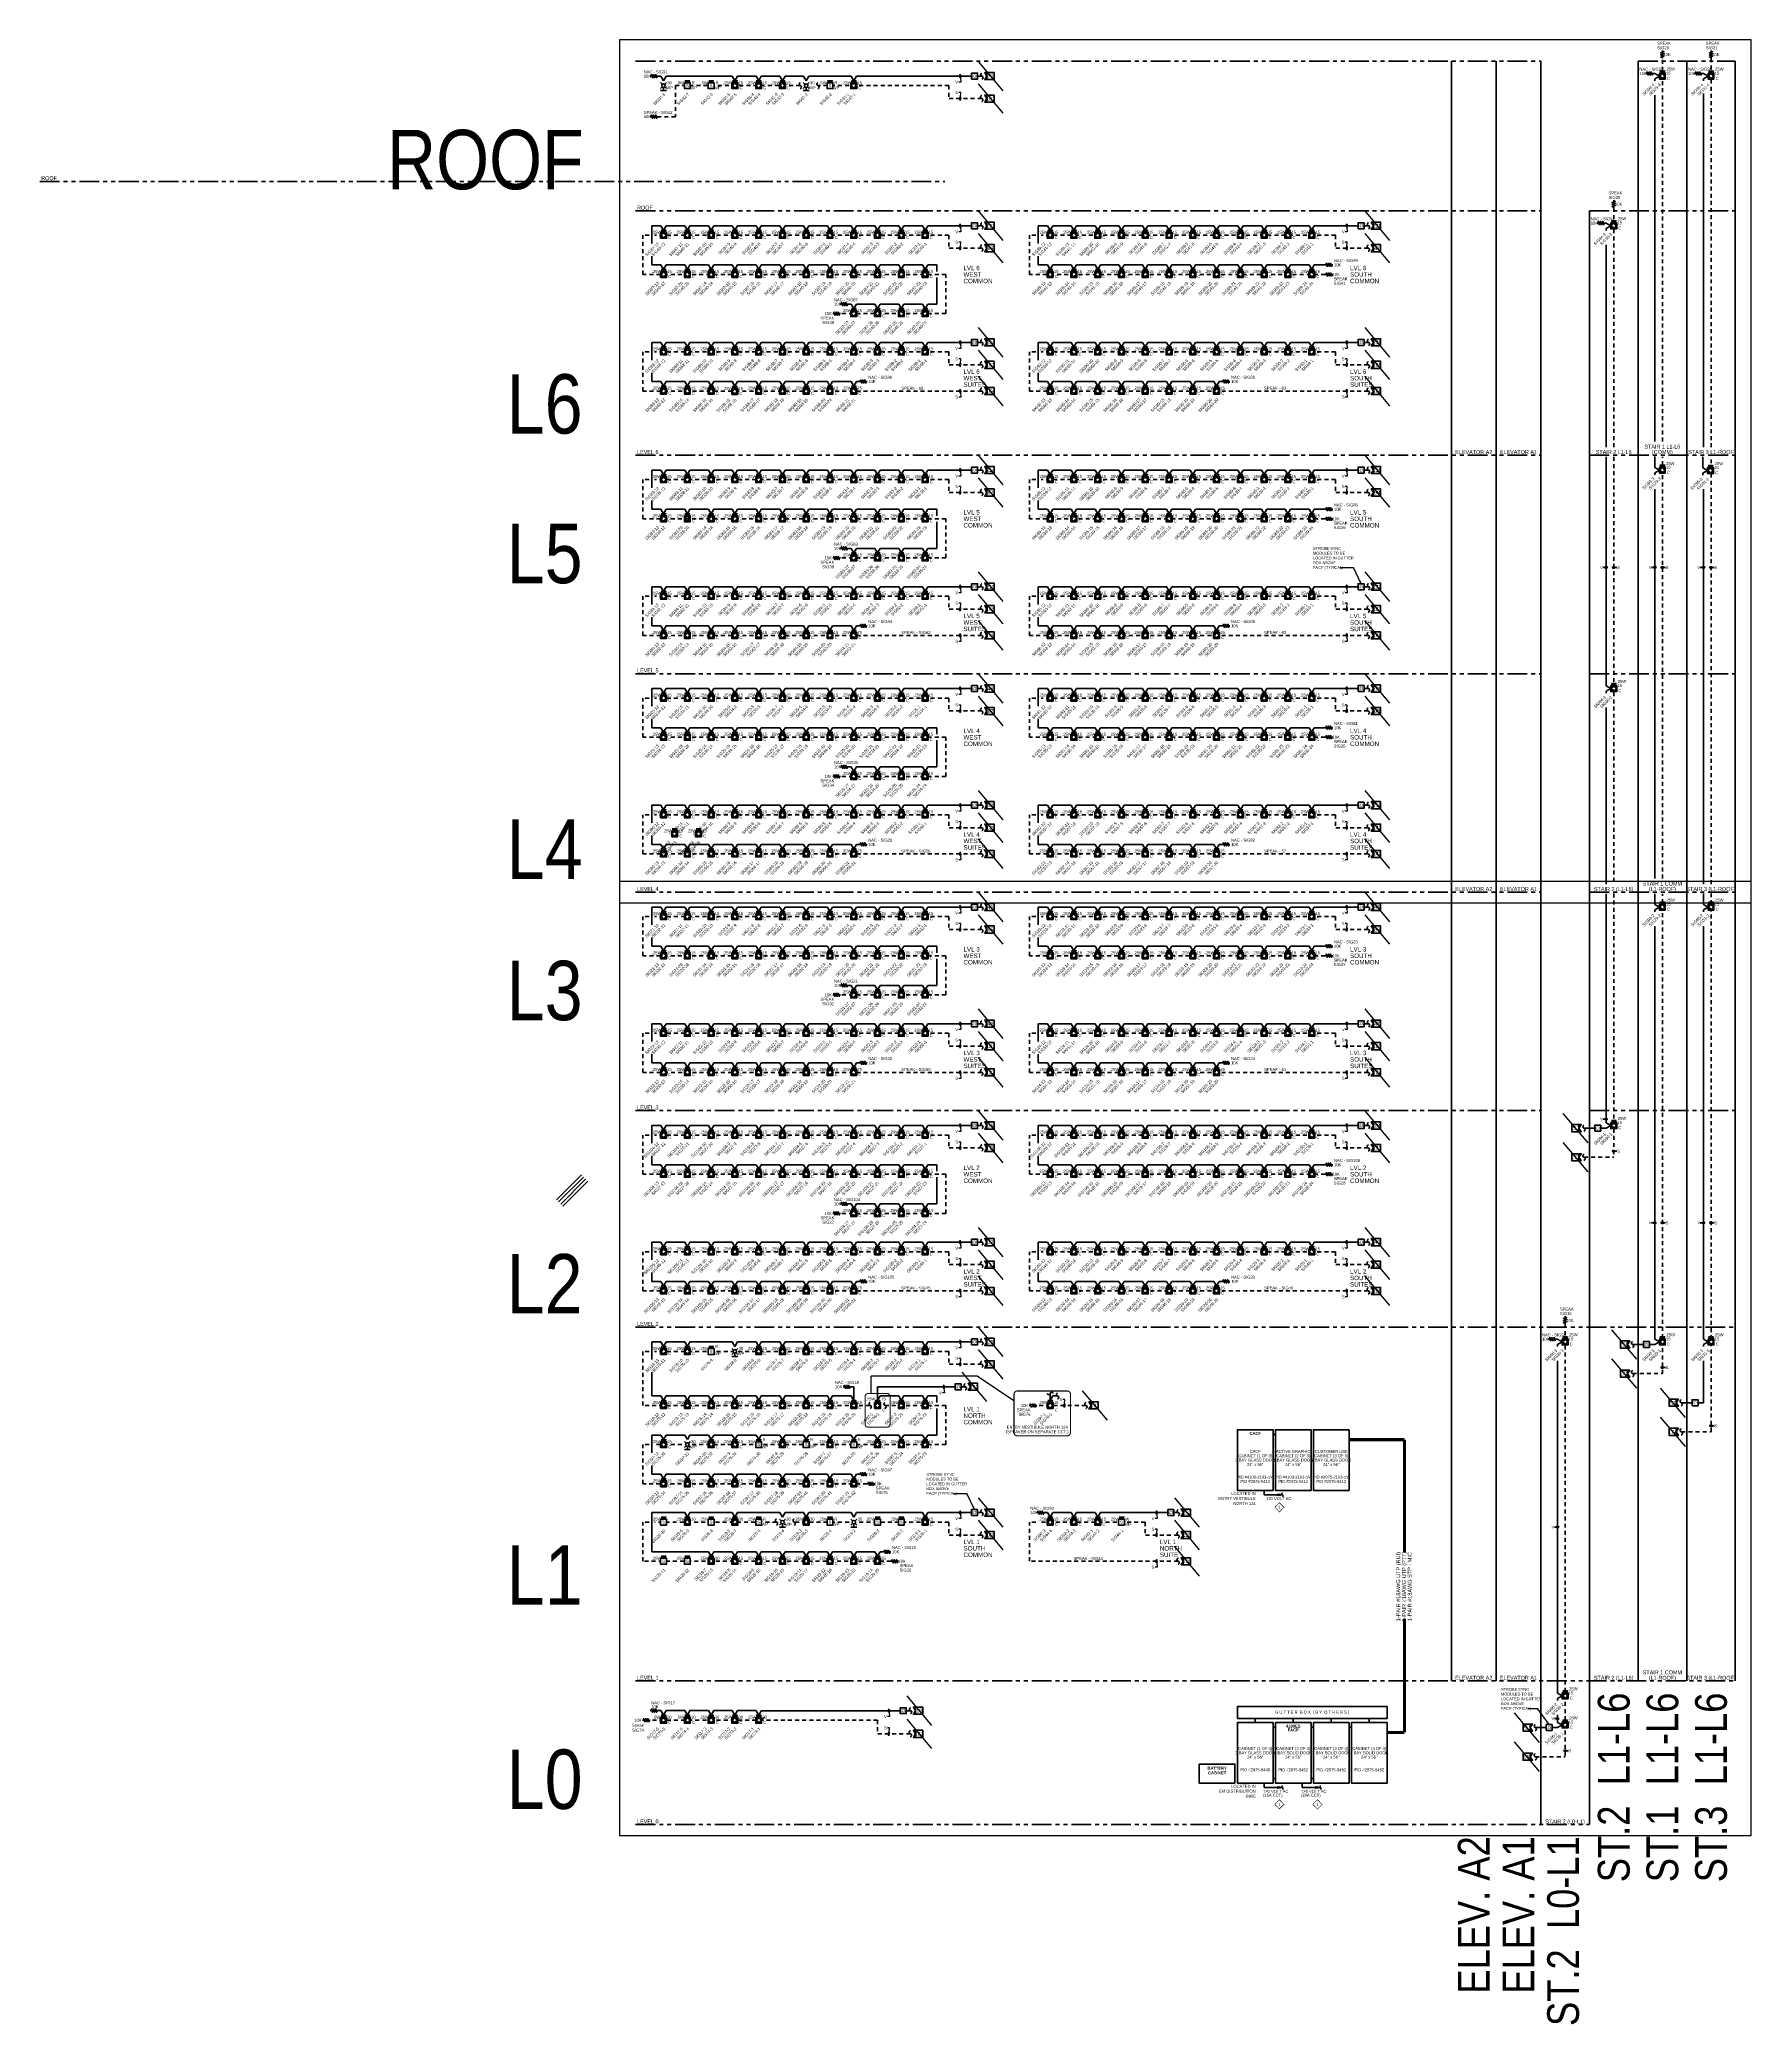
# Model space of a CAD drawing. Header units: inches. Extents: x 84 to 207, y -12 to 77.
# Drawn here: x 100.2 to 154.2, y -12.2 to 50.5 of the extents above; entities that cross this region are included whole.
import ezdxf
from ezdxf import colors
from ezdxf.entities.mleader import LeaderData, LeaderLine
from ezdxf.enums import TextEntityAlignment as Align
from ezdxf.math import Vec2, Vec3

# ---------------------------------------------------------------- set-up
doc = ezdxf.new("R2010")
doc.units = ezdxf.units.IN
doc.header["$MEASUREMENT"] = 0
doc.set_wipeout_variables(frame=1)
for name, pattern in [('CONTINOUS', [0]), ('DASHDOT', [1, 0.5, -0.25, 0, -0.25]), ('HIDDEN2', [0.1875, 0.125, -0.0625]), ('PHANTOM2', [1.25, 0.625, -0.125, 0.125, -0.125, 0.125, -0.125])]:
    doc.linetypes.add(name, pattern=pattern)
for name, color, linetype, lineweight in [('F-ALRM-DTCT', 23, 'Continuous', 40), ('F-ALRM-INDC', 83, 'Continuous', 40), ('F-ALRM-WIRE', 6, 'Continuous', 35), ('F-ALRM-WIRE-DTCT', 151, 'Continuous', 35), ('F-ALRM-WIRE-INDC', 3, 'Continuous', 35), ('F-ALRM-WIRE-PHON', 212, 'Continuous', 35), ('F-ALRM-WIRE-SPKR', 221, 'HIDDEN2', 35), ('F-ANNO-DTCT', 151, 'Continuous', 25), ('F-ANNO-DTCT-ADDR', 143, 'Continuous', 25), ('F-ANNO-DTCT-DESC', 150, 'Continuous', 25), ('F-ANNO-DTCT-NOTE', 140, 'Continuous', 25), ('F-ANNO-INDC', 3, 'Continuous', 25), ('F-ANNO-INDC-ADDR', 91, 'Continuous', 25), ('F-ANNO-INDC-CAND', 120, 'Continuous', 25), ('F-ANNO-INDC-DESC', 111, 'Continuous', 25), ('F-ANNO-INDC-NOTE', 110, 'Continuous', 25), ('F-ANNO-KEYN', 7, 'Continuous', 25), ('F-ANNO-SPKR-ADDR', 210, 'Continuous', 25), ('F-ANNO-SPKR-WATT', 220, 'Continuous', 25), ('F-ANNO-TEXT', 7, 'Continuous', 25), ('F-ANNO-WIPE', 7, 'Continuous', 0), ('F-CTRL-PANL', 23, 'Continuous', 40)]:
    doc.layers.add(name, color=color, linetype=linetype, lineweight=lineweight)
doc.styles.add('Annotative', font='arial.ttf')
doc.styles.add('Body', font='', dxfattribs={"height": 0.09375})
doc.styles.add('Body_Bold', font='', dxfattribs={"height": 0.09375})
doc.styles.add('MtXpl_Arial_Narrow', font='arial.ttf')
doc.styles.get("Standard").update_dxf_attribs({"font": 'arial.ttf'})
doc.styles.get('Body').set_extended_font_data('Arial Narrow')
doc.styles.get('Body_Bold').set_extended_font_data('Arial Narrow', bold=True)

# ---------------------------------------------------------------- blocks, each defined once
blk = doc.blocks.new('*U22')
at = {"linetype": 'ByBlock', "ltscale": 0.5}
blk.add_wipeout([(-0.094, 0.094), (0.094, 0.094), (0.094, -0.094), (-0.094, -0.094)], dxfattribs=at).dxf.layer = 'F-ANNO-WIPE'
at = {"layer": 'F-ANNO-INDC-ADDR', "style": 'Body', "flags": 8}
blk.add_attdef('NACTAG', text='', height=0.0938, rotation=45, dxfattribs=at).set_placement((-0.201, -0.218), align=Align.TOP_RIGHT)
at = {"layer": 'F-ANNO-SPKR-ADDR', "style": 'Body', "flags": 8}
blk.add_attdef('SPEAKTAG', text='', height=0.0938, rotation=45, dxfattribs=at).set_placement((0, -0.218), align=Align.TOP_RIGHT)
at = {"linetype": 'ByBlock'}
blk.add_wipeout([(-0.075, 0.156), (0, 0.094), (0.075, 0.156)], dxfattribs=at).dxf.layer = 'F-ANNO-WIPE'
h = blk.add_hatch(color=0)
h.dxf.hatch_style = 1
h.paths.add_polyline_path([(0.075, 0.156), (-0.075, 0.156), (0, 0.094)])
at = {"color": 0, "linetype": 'ByBlock', "lineweight": -2, "ltscale": 0.5}
for p, q in [((-0.039, 0.039), (-0.079, 0.079)), ((0.079, 0.079), (0.039, 0.039)), ((-0.039, -0.039), (-0.079, -0.079)), ((0.079, -0.079), (0.039, -0.039))]:
    blk.add_line(p, q, dxfattribs=at)
for points in [[(-0.094, 0.094), (0.094, 0.094), (0.094, -0.094), (-0.094, -0.094)], [(0.077, 0), (0, 0.077), (-0.077, 0), (0, -0.077)]]:
    blk.add_lwpolyline(points, close=True, dxfattribs=at)
at = {"color": 0, "linetype": 'ByBlock', "lineweight": -2}
blk.add_lwpolyline([(-0.075, 0.156), (0, 0.094), (0.075, 0.156)], close=True, dxfattribs=at)
at = {"color": 0, "linetype": 'ByBlock', "lineweight": -2, "style": 'Body', "flags": 9}
blk.add_attdef('WIRE', (-0.001, 0), '', height=0.00938, dxfattribs=at)
for tag, p in [('CONNFROM_SPEAK', (0, -0.134)), ('CONNFROM_NAC', (0, -0.121)), ('ELEVATION', (0, -0.108)), ('WIREDROP', (0, -0.145)), ('PID', (0, -0.096))]:
    blk.add_attdef(tag, text='', height=0.00938, dxfattribs=at).set_placement(p, align=Align.MIDDLE_CENTER)
at = {"layer": 'F-ANNO-INDC', "style": 'Body', "flags": 8}
for tag, p in [('WG', (-0.193, 0.229)), ('WP', (0.193, 0.229)), ('CEIL', (0.193, -0.069))]:
    blk.add_attdef(tag, text='', height=0.0938, dxfattribs=at).set_placement(p, align=Align.MIDDLE_CENTER)
at = {"layer": 'F-ANNO-INDC-CAND', "style": 'Body', "flags": 8}
blk.add_attdef('CD', text='', height=0.0938, dxfattribs=at).set_placement((0.187, 0.093), align=Align.MIDDLE_CENTER)
at = {"layer": 'F-ANNO-INDC-DESC', "lineweight": 30, "flags": 51}
blk.add_attdef('DESCRIPTION', text='', height=0.0938, rotation=45, dxfattribs=at).set_placement((0.201, -0.218), align=Align.TOP_RIGHT)
at = {"layer": 'F-ANNO-INDC-NOTE', "lineweight": 30, "flags": 104}
blk.add_attdef('NOTES', text='', height=0.0938, dxfattribs=at).set_placement((-0.193, -0.069), align=Align.MIDDLE_RIGHT)
at = {"layer": 'F-ANNO-INDC-NOTE', "style": 'Body'}
blk.add_attdef('NOTE', text='', height=0.0938, dxfattribs=at).set_placement((-0.193, -0.069), align=Align.MIDDLE_CENTER)
at = {"layer": 'F-ANNO-SPKR-WATT', "linetype": 'Continuous', "style": 'Body', "flags": 8}
blk.add_attdef('WATT', text='', height=0.0938, dxfattribs=at).set_placement((-0.222, 0.093), align=Align.MIDDLE_CENTER)
blk = doc.blocks.new('*U25')
at = {"linetype": 'ByBlock', "lineweight": -2, "ltscale": 0.5}
blk.add_wipeout([(0.039, 0.195), (0.025, 0.205), (0.009, 0.211), (-0.009, 0.211), (-0.025, 0.205), (-0.039, 0.195), (-0.049, 0.181), (-0.055, 0.165), (-0.055, 0.148), (-0.049, 0.131), (-0.039, 0.117), (-0.025, 0.107), (-0.009, 0.102), (0.009, 0.102), (0.025, 0.107), (0.039, 0.117), (0.049, 0.131), (0.055, 0.148), (0.055, 0.165), (0.049, 0.181)], dxfattribs=at).dxf.layer = 'F-ANNO-WIPE'
at = {"color": 0, "linetype": 'ByBlock', "lineweight": -2, "ltscale": 0.5}
for p, q in [((-0.042, 0.198), (-0.094, 0.25)), ((-0.042, 0.114), (-0.094, 0.062)), ((0.094, 0), (-0.094, 0)), ((0.094, 0.25), (0.042, 0.198)), ((0.094, 0.062), (0.042, 0.114))]:
    blk.add_line(p, q, dxfattribs=at)
at = {"color": 0, "lineweight": -2, "ltscale": 0.5}
blk.add_line((0, 0.101), (0, 0), dxfattribs=at)
at = {"color": 0, "linetype": 'ByBlock', "lineweight": -2, "ltscale": 0.5}
blk.add_circle((0, 0.156), 0.0552, dxfattribs=at)
at = {"color": 0, "linetype": 'ByBlock', "lineweight": -2, "style": 'Body', "flags": 9}
for tag in ['WIRE', 'RISER']:
    blk.add_attdef(tag, (0, 0.156), '', height=0.00937, dxfattribs=at)
for tag, height, p in [('CONNFROM_NAC', 0.00937, (0, -0.035)), ('ELEVATION', 0.00937, (0, -0.022)), ('WIREDROP', 0.00938, (0, -0.046))]:
    blk.add_attdef(tag, text='', height=height, dxfattribs=at).set_placement(p, align=Align.MIDDLE_CENTER)
at = {"style": 'Body', "flags": 9}
blk.add_attdef('PID', text='', height=0.00937, dxfattribs=at).set_placement((0, -0.01), align=Align.MIDDLE_CENTER)
at = {"layer": 'F-ANNO-INDC', "style": 'Body', "flags": 8}
for tag, p in [('WG', (-0.222, 0.25)), ('WP', (0.193, 0.087))]:
    blk.add_attdef(tag, text='', height=0.0938, dxfattribs=at).set_placement(p, align=Align.MIDDLE_CENTER)
at = {"layer": 'F-ANNO-INDC-ADDR', "style": 'Body', "flags": 8}
blk.add_attdef('NACTAG', text='', height=0.0938, rotation=45, dxfattribs=at).set_placement((0, -0.061), align=Align.TOP_RIGHT)
at = {"layer": 'F-ANNO-INDC-CAND', "style": 'Body', "flags": 8}
blk.add_attdef('CD', text='', height=0.0938, dxfattribs=at).set_placement((0.191, 0.25), align=Align.MIDDLE_CENTER)
at = {"layer": 'F-ANNO-INDC-DESC', "lineweight": 30, "flags": 51}
blk.add_attdef('DESCRIPTION', text='', height=0.0938, rotation=45, dxfattribs=at).set_placement((0.201, -0.061), align=Align.TOP_RIGHT)
at = {"layer": 'F-ANNO-INDC-NOTE', "lineweight": 30, "flags": 104}
blk.add_attdef('NOTES', text='', height=0.0938, dxfattribs=at).set_placement((-0.193, 0.087), align=Align.MIDDLE_RIGHT)
at = {"layer": 'F-ANNO-INDC-NOTE', "style": 'Body'}
blk.add_attdef('NOTE', text='', height=0.0938, dxfattribs=at).set_placement((-0.193, 0.087), align=Align.MIDDLE_CENTER)
blk = doc.blocks.new('*U133')
at = {"linetype": 'ByBlock', "ltscale": 0.5}
blk.add_wipeout([(-0.094, 0.094), (0.094, 0.094), (0.094, -0.094), (-0.094, -0.094)], dxfattribs=at).dxf.layer = 'F-ANNO-WIPE'
at = {"layer": 'F-ANNO-INDC-ADDR', "style": 'Body', "flags": 8}
blk.add_attdef('NACTAG', text='', height=0.0938, rotation=45, dxfattribs=at).set_placement((-0.201, -0.218), align=Align.TOP_RIGHT)
at = {"layer": 'F-ANNO-SPKR-ADDR', "style": 'Body', "flags": 8}
blk.add_attdef('SPEAKTAG', text='', height=0.0938, rotation=45, dxfattribs=at).set_placement((0, -0.218), align=Align.TOP_RIGHT)
at = {"linetype": 'ByBlock'}
blk.add_wipeout([(-0.075, 0.156), (0, 0.094), (0.075, 0.156)], dxfattribs=at).dxf.layer = 'F-ANNO-WIPE'
h = blk.add_hatch(color=0)
h.dxf.hatch_style = 1
h.paths.add_polyline_path([(0.075, 0.156), (-0.075, 0.156), (0, 0.094)])
at = {"color": 0, "linetype": 'ByBlock', "lineweight": -2, "ltscale": 0.5}
for p, q in [((-0.039, 0.039), (-0.079, 0.079)), ((0.079, 0.079), (0.039, 0.039)), ((-0.039, -0.039), (-0.079, -0.079)), ((0.079, -0.079), (0.039, -0.039))]:
    blk.add_line(p, q, dxfattribs=at)
for points in [[(-0.094, 0.094), (0.094, 0.094), (0.094, -0.094), (-0.094, -0.094)], [(0.077, 0), (0, 0.077), (-0.077, 0), (0, -0.077)]]:
    blk.add_lwpolyline(points, close=True, dxfattribs=at)
at = {"color": 0, "linetype": 'ByBlock', "lineweight": -2}
blk.add_lwpolyline([(-0.075, 0.156), (0, 0.094), (0.075, 0.156)], close=True, dxfattribs=at)
at = {"color": 0, "linetype": 'ByBlock', "lineweight": -2, "style": 'Body', "flags": 9}
blk.add_attdef('WIRE', (-0.001, 0), '', height=0.00938, dxfattribs=at)
for tag, p in [('CONNFROM_SPEAK', (0, -0.134)), ('CONNFROM_NAC', (0, -0.121)), ('ELEVATION', (0, -0.108)), ('WIREDROP', (0, -0.145)), ('PID', (0, -0.096))]:
    blk.add_attdef(tag, text='', height=0.00938, dxfattribs=at).set_placement(p, align=Align.MIDDLE_CENTER)
at = {"layer": 'F-ANNO-INDC', "style": 'Body', "flags": 8}
for tag, p in [('WG', (-0.193, 0.229)), ('WP', (0.193, 0.229)), ('CEIL', (0.193, -0.148))]:
    blk.add_attdef(tag, text='', height=0.0938, dxfattribs=at).set_placement(p, align=Align.MIDDLE_CENTER)
at = {"layer": 'F-ANNO-INDC-CAND', "style": 'Body', "flags": 8}
blk.add_attdef('CD', text='', height=0.0938, dxfattribs=at).set_placement((0.187, 0.203), align=Align.MIDDLE_CENTER)
at = {"layer": 'F-ANNO-INDC-DESC', "lineweight": 30, "flags": 51}
blk.add_attdef('DESCRIPTION', text='', height=0.0938, rotation=45, dxfattribs=at).set_placement((0.201, -0.218), align=Align.TOP_RIGHT)
at = {"layer": 'F-ANNO-INDC-NOTE', "lineweight": 30, "flags": 104}
blk.add_attdef('NOTES', text='', height=0.0938, dxfattribs=at).set_placement((-0.193, -0.069), align=Align.MIDDLE_RIGHT)
at = {"layer": 'F-ANNO-INDC-NOTE', "style": 'Body'}
blk.add_attdef('NOTE', text='', height=0.0938, dxfattribs=at).set_placement((-0.193, -0.069), align=Align.MIDDLE_CENTER)
at = {"layer": 'F-ANNO-SPKR-WATT', "linetype": 'Continuous', "style": 'Body', "flags": 8}
blk.add_attdef('WATT', text='', height=0.0938, dxfattribs=at).set_placement((-0.222, 0.203), align=Align.MIDDLE_CENTER)
blk = doc.blocks.new('*U26')
at = {"linetype": 'ByBlock', "lineweight": -2, "ltscale": 0.5}
blk.add_wipeout([(0.039, 0.195), (0.025, 0.205), (0.009, 0.211), (-0.009, 0.211), (-0.025, 0.205), (-0.039, 0.195), (-0.049, 0.181), (-0.055, 0.165), (-0.055, 0.148), (-0.049, 0.131), (-0.039, 0.117), (-0.025, 0.107), (-0.009, 0.102), (0.009, 0.102), (0.025, 0.107), (0.039, 0.117), (0.049, 0.131), (0.055, 0.148), (0.055, 0.165), (0.049, 0.181)], dxfattribs=at).dxf.layer = 'F-ANNO-WIPE'
at = {"color": 0, "linetype": 'ByBlock', "lineweight": -2, "ltscale": 0.5}
for p, q in [((-0.042, 0.198), (-0.094, 0.25)), ((-0.042, 0.114), (-0.094, 0.062)), ((0.094, 0), (-0.094, 0)), ((0.094, 0.25), (0.042, 0.198)), ((0.094, 0.062), (0.042, 0.114))]:
    blk.add_line(p, q, dxfattribs=at)
at = {"color": 0, "lineweight": -2, "ltscale": 0.5}
blk.add_line((0, 0.101), (0, 0), dxfattribs=at)
at = {"color": 0, "linetype": 'ByBlock', "lineweight": -2, "ltscale": 0.5}
blk.add_circle((0, 0.156), 0.0552, dxfattribs=at)
at = {"color": 0, "linetype": 'ByBlock', "lineweight": -2, "style": 'Body', "flags": 9}
for tag in ['WIRE', 'RISER']:
    blk.add_attdef(tag, (0, 0.156), '', height=0.00937, dxfattribs=at)
for tag, height, p in [('CONNFROM_NAC', 0.00937, (0, -0.035)), ('ELEVATION', 0.00937, (0, -0.022)), ('WIREDROP', 0.00938, (0, -0.046))]:
    blk.add_attdef(tag, text='', height=height, dxfattribs=at).set_placement(p, align=Align.MIDDLE_CENTER)
at = {"style": 'Body', "flags": 9}
blk.add_attdef('PID', text='', height=0.00937, dxfattribs=at).set_placement((0, -0.01), align=Align.MIDDLE_CENTER)
at = {"layer": 'F-ANNO-INDC', "style": 'Body', "flags": 8}
for tag, p in [('WG', (-0.222, 0.25)), ('WP', (0.193, 0.087))]:
    blk.add_attdef(tag, text='', height=0.0938, dxfattribs=at).set_placement(p, align=Align.MIDDLE_CENTER)
at = {"layer": 'F-ANNO-INDC-ADDR', "style": 'Body', "flags": 8}
blk.add_attdef('NACTAG', text='', height=0.0938, rotation=45, dxfattribs=at).set_placement((0, -0.061), align=Align.TOP_RIGHT)
at = {"layer": 'F-ANNO-INDC-CAND', "style": 'Body', "flags": 8}
blk.add_attdef('CD', text='', height=0.0938, dxfattribs=at).set_placement((0.191, 0.25), align=Align.MIDDLE_CENTER)
at = {"layer": 'F-ANNO-INDC-DESC', "lineweight": 30, "flags": 51}
blk.add_attdef('DESCRIPTION', text='', height=0.0938, rotation=45, dxfattribs=at).set_placement((0.201, -0.061), align=Align.TOP_RIGHT)
at = {"layer": 'F-ANNO-INDC-NOTE', "lineweight": 30, "flags": 104}
blk.add_attdef('NOTES', text='', height=0.0938, dxfattribs=at).set_placement((-0.193, 0.087), align=Align.MIDDLE_RIGHT)
at = {"layer": 'F-ANNO-INDC-NOTE', "style": 'Body'}
blk.add_attdef('NOTE', text='', height=0.0938, dxfattribs=at).set_placement((-0.193, 0.087), align=Align.MIDDLE_CENTER)
blk = doc.blocks.new('*U28')
at = {"linetype": 'ByBlock', "lineweight": -2, "ltscale": 0.5}
blk.add_wipeout([(0.039, 0.195), (0.025, 0.205), (0.009, 0.211), (-0.009, 0.211), (-0.025, 0.205), (-0.039, 0.195), (-0.049, 0.181), (-0.055, 0.165), (-0.055, 0.148), (-0.049, 0.131), (-0.039, 0.117), (-0.025, 0.107), (-0.009, 0.102), (0.009, 0.102), (0.025, 0.107), (0.039, 0.117), (0.049, 0.131), (0.055, 0.148), (0.055, 0.165), (0.049, 0.181)], dxfattribs=at).dxf.layer = 'F-ANNO-WIPE'
at = {"color": 0, "lineweight": -2, "ltscale": 0.5}
for p, q in [((-0.039, 0.195), (-0.094, 0.25)), ((-0.039, 0.117), (-0.094, 0.062)), ((0, 0.101), (0, 0)), ((0.094, 0.25), (0.039, 0.195)), ((0.094, 0.062), (0.039, 0.117))]:
    blk.add_line(p, q, dxfattribs=at)
at = {"color": 0, "linetype": 'ByBlock', "lineweight": -2, "ltscale": 0.5}
blk.add_line((0.094, 0), (-0.094, 0), dxfattribs=at)
blk.add_circle((0, 0.156), 0.0552, dxfattribs=at)
at = {"color": 0, "linetype": 'ByBlock', "lineweight": -2, "style": 'Body', "flags": 9}
for tag in ['WIRE', 'RISER']:
    blk.add_attdef(tag, (0, 0.156), '', height=0.00938, dxfattribs=at)
for tag, p in [('CONNFROM_NAC', (0, -0.035)), ('ELEVATION', (0, -0.022)), ('WIREDROP', (0, -0.046)), ('PID', (0, -0.01))]:
    blk.add_attdef(tag, text='', height=0.00938, dxfattribs=at).set_placement(p, align=Align.MIDDLE_CENTER)
at = {"layer": 'F-ANNO-INDC', "style": 'Body', "flags": 8}
for tag, p in [('WG', (-0.222, 0.25)), ('WP', (0.193, 0.087))]:
    blk.add_attdef(tag, text='', height=0.0938, dxfattribs=at).set_placement(p, align=Align.MIDDLE_CENTER)
at = {"layer": 'F-ANNO-INDC-ADDR', "style": 'Body'}
blk.add_attdef('NACTAG', text='', height=0.0938, rotation=45, dxfattribs=at).set_placement((0, -0.061), align=Align.TOP_RIGHT)
at = {"layer": 'F-ANNO-INDC-CAND', "style": 'Body', "flags": 8}
blk.add_attdef('CD', text='', height=0.0938, dxfattribs=at).set_placement((0.191, 0.25), align=Align.MIDDLE_CENTER)
at = {"layer": 'F-ANNO-INDC-DESC', "lineweight": 30, "flags": 51}
blk.add_attdef('DESCRIPTION', text='', height=0.0938, rotation=45, dxfattribs=at).set_placement((0.201, -0.061), align=Align.TOP_RIGHT)
at = {"layer": 'F-ANNO-INDC-NOTE', "lineweight": 30, "flags": 104}
blk.add_attdef('NOTES', text='', height=0.0938, dxfattribs=at).set_placement((-0.193, 0.087), align=Align.TOP_RIGHT)
at = {"layer": 'F-ANNO-INDC-NOTE', "style": 'Body', "flags": 8}
blk.add_attdef('NOTE', text='', height=0.0938, dxfattribs=at).set_placement((-0.193, 0.19), align=Align.TOP_RIGHT)
blk = doc.blocks.new('*U30')
at = {"linetype": 'ByBlock', "ltscale": 0.5}
blk.add_wipeout([(-0.094, 0.187), (0.094, 0.187), (0.094, 0), (-0.094, 0)], dxfattribs=at).dxf.layer = 'F-ANNO-WIPE'
at = {"layer": 'F-ANNO-INDC-ADDR', "style": 'Body', "flags": 8}
blk.add_attdef('NACTAG', text='', height=0.0938, rotation=45, dxfattribs=at).set_placement((-0.201, -0.124), align=Align.TOP_RIGHT)
at = {"layer": 'F-ANNO-SPKR-ADDR', "style": 'Body', "flags": 8}
blk.add_attdef('SPEAKTAG', text='', height=0.0938, rotation=45, dxfattribs=at).set_placement((0.001, -0.124), align=Align.TOP_RIGHT)
at = {"linetype": 'ByBlock'}
blk.add_wipeout([(-0.075, 0.25), (0, 0.187), (0.075, 0.25)], dxfattribs=at).dxf.layer = 'F-ANNO-WIPE'
h = blk.add_hatch(color=0)
h.dxf.hatch_style = 1
h.paths.add_polyline_path([(0.075, 0.25), (-0.075, 0.25), (0, 0.187)])
at = {"color": 0, "linetype": 'ByBlock', "lineweight": -2, "ltscale": 0.5}
for p, q in [((-0.039, 0.132), (-0.079, 0.173)), ((-0.039, 0.055), (-0.079, 0.014)), ((0.079, 0.173), (0.039, 0.132)), ((0.079, 0.014), (0.039, 0.055))]:
    blk.add_line(p, q, dxfattribs=at)
for points in [[(-0.094, 0.187), (0.094, 0.187), (0.094, 0), (-0.094, 0)], [(0.077, 0.094), (0, 0.171), (-0.077, 0.094), (0, 0.016)]]:
    blk.add_lwpolyline(points, close=True, dxfattribs=at)
at = {"color": 0, "linetype": 'ByBlock', "lineweight": -2}
blk.add_lwpolyline([(-0.075, 0.25), (0, 0.187), (0.075, 0.25)], close=True, dxfattribs=at)
at = {"color": 0, "linetype": 'ByBlock', "lineweight": -2, "style": 'Body', "flags": 9}
for tag in ['WIRE', 'RISER']:
    blk.add_attdef(tag, (0, 0.094), '', height=0.00938, dxfattribs=at)
for tag, p in [('CONNFROM_SPEAK', (0, -0.047)), ('CONNFROM_NAC', (0, -0.035)), ('ELEVATION', (0, -0.022)), ('WIREDROP', (0, -0.059)), ('PID', (0, -0.01))]:
    blk.add_attdef(tag, text='', height=0.00938, dxfattribs=at).set_placement(p, align=Align.MIDDLE_CENTER)
at = {"layer": 'F-ANNO-INDC', "style": 'Body', "flags": 8}
for tag, p in [('WG', (-0.193, 0.323)), ('WP', (0.193, 0.024))]:
    blk.add_attdef(tag, text='', height=0.0938, dxfattribs=at).set_placement(p, align=Align.MIDDLE_CENTER)
at = {"layer": 'F-ANNO-INDC-CAND', "style": 'Body', "flags": 8}
blk.add_attdef('CD', text='', height=0.0938, dxfattribs=at).set_placement((0.191, 0.187), align=Align.MIDDLE_CENTER)
at = {"layer": 'F-ANNO-INDC-DESC', "lineweight": 30, "flags": 51}
blk.add_attdef('DESCRIPTION', text='', height=0.0938, rotation=45, dxfattribs=at).set_placement((0.201, -0.124), align=Align.TOP_RIGHT)
at = {"layer": 'F-ANNO-INDC-NOTE', "lineweight": 30, "flags": 104}
blk.add_attdef('NOTES', text='', height=0.0938, dxfattribs=at).set_placement((-0.193, 0.024), align=Align.MIDDLE_RIGHT)
at = {"layer": 'F-ANNO-INDC-NOTE', "style": 'Body', "flags": 8}
blk.add_attdef('NOTE', text='', height=0.0938, dxfattribs=at).set_placement((-0.193, 0.024), align=Align.MIDDLE_CENTER)
at = {"layer": 'F-ANNO-SPKR-WATT', "style": 'Body', "flags": 8}
blk.add_attdef('WATT', text='', height=0.0938, dxfattribs=at).set_placement((-0.222, 0.187), align=Align.MIDDLE_CENTER)
blk = doc.blocks.new('*U31')
at = {"linetype": 'ByBlock', "lineweight": -2, "ltscale": 0.5}
blk.add_wipeout([(0.039, 0.195), (0.025, 0.205), (0.009, 0.211), (-0.009, 0.211), (-0.025, 0.205), (-0.039, 0.195), (-0.049, 0.181), (-0.055, 0.165), (-0.055, 0.148), (-0.049, 0.131), (-0.039, 0.117), (-0.025, 0.107), (-0.009, 0.102), (0.009, 0.102), (0.025, 0.107), (0.039, 0.117), (0.049, 0.131), (0.055, 0.148), (0.055, 0.165), (0.049, 0.181)], dxfattribs=at).dxf.layer = 'F-ANNO-WIPE'
at = {"color": 0, "linetype": 'ByBlock', "lineweight": -2, "ltscale": 0.5}
for p, q in [((-0.042, 0.198), (-0.094, 0.25)), ((-0.042, 0.114), (-0.094, 0.062)), ((0.094, 0), (-0.094, 0)), ((0.094, 0.25), (0.042, 0.198)), ((0.094, 0.062), (0.042, 0.114))]:
    blk.add_line(p, q, dxfattribs=at)
at = {"color": 0, "lineweight": -2, "ltscale": 0.5}
blk.add_line((0, 0.101), (0, 0), dxfattribs=at)
at = {"color": 0, "linetype": 'ByBlock', "lineweight": -2, "ltscale": 0.5}
blk.add_circle((0, 0.156), 0.0552, dxfattribs=at)
at = {"color": 0, "linetype": 'ByBlock', "lineweight": -2, "style": 'Body', "flags": 9}
for tag in ['WIRE', 'RISER']:
    blk.add_attdef(tag, (0, 0.156), '', height=0.00937, dxfattribs=at)
for tag, height, p in [('CONNFROM_NAC', 0.00937, (0, -0.035)), ('ELEVATION', 0.00937, (0, -0.022)), ('WIREDROP', 0.00938, (0, -0.046))]:
    blk.add_attdef(tag, text='', height=height, dxfattribs=at).set_placement(p, align=Align.MIDDLE_CENTER)
at = {"style": 'Body', "flags": 9}
blk.add_attdef('PID', text='', height=0.00937, dxfattribs=at).set_placement((0, -0.01), align=Align.MIDDLE_CENTER)
at = {"layer": 'F-ANNO-INDC', "style": 'Body', "flags": 8}
for tag, p in [('WG', (-0.222, 0.25)), ('WP', (0.193, 0.087))]:
    blk.add_attdef(tag, text='', height=0.0938, dxfattribs=at).set_placement(p, align=Align.MIDDLE_CENTER)
at = {"layer": 'F-ANNO-INDC-ADDR', "style": 'Body', "flags": 8}
blk.add_attdef('NACTAG', text='', height=0.0938, rotation=45, dxfattribs=at).set_placement((0, -0.061), align=Align.TOP_RIGHT)
at = {"layer": 'F-ANNO-INDC-CAND', "style": 'Body', "flags": 8}
blk.add_attdef('CD', text='', height=0.0938, dxfattribs=at).set_placement((0.191, 0.25), align=Align.MIDDLE_CENTER)
at = {"layer": 'F-ANNO-INDC-DESC', "lineweight": 30, "flags": 51}
blk.add_attdef('DESCRIPTION', text='', height=0.0938, rotation=45, dxfattribs=at).set_placement((0.201, -0.061), align=Align.TOP_RIGHT)
at = {"layer": 'F-ANNO-INDC-NOTE', "lineweight": 30, "flags": 104}
blk.add_attdef('NOTES', text='', height=0.0938, dxfattribs=at).set_placement((-0.193, 0.087), align=Align.MIDDLE_RIGHT)
at = {"layer": 'F-ANNO-INDC-NOTE', "style": 'Body'}
blk.add_attdef('NOTE', text='', height=0.0938, dxfattribs=at).set_placement((-0.193, 0.087), align=Align.MIDDLE_CENTER)
blk = doc.blocks.new('*U32')
at = {"linetype": 'ByBlock', "ltscale": 0.5}
blk.add_wipeout([(-0.094, 0.187), (0.094, 0.187), (0.094, 0), (-0.094, 0)], dxfattribs=at).dxf.layer = 'F-ANNO-WIPE'
at = {"layer": 'F-ANNO-INDC-ADDR', "style": 'Body', "flags": 8}
blk.add_attdef('NACTAG', text='', height=0.0938, rotation=45, dxfattribs=at).set_placement((-0.201, -0.124), align=Align.TOP_RIGHT)
at = {"layer": 'F-ANNO-SPKR-ADDR', "style": 'Body', "flags": 8}
blk.add_attdef('SPEAKTAG', text='', height=0.0938, rotation=45, dxfattribs=at).set_placement((0.001, -0.124), align=Align.TOP_RIGHT)
at = {"linetype": 'ByBlock'}
blk.add_wipeout([(-0.075, 0.25), (0, 0.187), (0.075, 0.25)], dxfattribs=at).dxf.layer = 'F-ANNO-WIPE'
h = blk.add_hatch(color=0)
h.dxf.hatch_style = 1
h.paths.add_polyline_path([(0.075, 0.25), (-0.075, 0.25), (0, 0.187)])
at = {"color": 0, "linetype": 'ByBlock', "lineweight": -2, "ltscale": 0.5}
for p, q in [((-0.039, 0.132), (-0.079, 0.173)), ((-0.039, 0.055), (-0.079, 0.014)), ((0.079, 0.173), (0.039, 0.132)), ((0.079, 0.014), (0.039, 0.055))]:
    blk.add_line(p, q, dxfattribs=at)
for points in [[(-0.094, 0.187), (0.094, 0.187), (0.094, 0), (-0.094, 0)], [(0.077, 0.094), (0, 0.171), (-0.077, 0.094), (0, 0.016)]]:
    blk.add_lwpolyline(points, close=True, dxfattribs=at)
at = {"color": 0, "linetype": 'ByBlock', "lineweight": -2}
blk.add_lwpolyline([(-0.075, 0.25), (0, 0.187), (0.075, 0.25)], close=True, dxfattribs=at)
at = {"color": 0, "linetype": 'ByBlock', "lineweight": -2, "style": 'Body', "flags": 9}
for tag in ['WIRE', 'RISER']:
    blk.add_attdef(tag, (0, 0.094), '', height=0.00938, dxfattribs=at)
for tag, p in [('CONNFROM_SPEAK', (0, -0.047)), ('CONNFROM_NAC', (0, -0.035)), ('ELEVATION', (0, -0.022)), ('WIREDROP', (0, -0.059)), ('PID', (0, -0.01))]:
    blk.add_attdef(tag, text='', height=0.00938, dxfattribs=at).set_placement(p, align=Align.MIDDLE_CENTER)
at = {"layer": 'F-ANNO-INDC', "style": 'Body', "flags": 8}
for tag, p in [('WG', (-0.193, 0.323)), ('WP', (0.193, 0.024))]:
    blk.add_attdef(tag, text='', height=0.0938, dxfattribs=at).set_placement(p, align=Align.MIDDLE_CENTER)
at = {"layer": 'F-ANNO-INDC-CAND', "style": 'Body', "flags": 8}
blk.add_attdef('CD', text='', height=0.0938, dxfattribs=at).set_placement((0.191, 0.187), align=Align.MIDDLE_CENTER)
at = {"layer": 'F-ANNO-INDC-DESC', "lineweight": 30, "flags": 51}
blk.add_attdef('DESCRIPTION', text='', height=0.0938, rotation=45, dxfattribs=at).set_placement((0.201, -0.124), align=Align.TOP_RIGHT)
at = {"layer": 'F-ANNO-INDC-NOTE', "lineweight": 30, "flags": 104}
blk.add_attdef('NOTES', text='', height=0.0938, dxfattribs=at).set_placement((-0.193, 0.024), align=Align.MIDDLE_RIGHT)
at = {"layer": 'F-ANNO-INDC-NOTE', "style": 'Body', "flags": 8}
blk.add_attdef('NOTE', text='', height=0.0938, dxfattribs=at).set_placement((-0.193, 0.024), align=Align.MIDDLE_CENTER)
at = {"layer": 'F-ANNO-SPKR-WATT', "style": 'Body', "flags": 8}
blk.add_attdef('WATT', text='', height=0.0938, dxfattribs=at).set_placement((-0.222, 0.187), align=Align.MIDDLE_CENTER)
blk = doc.blocks.new('*U33')
at = {"linetype": 'ByBlock', "ltscale": 0.5}
blk.add_wipeout([(-0.094, 0.187), (0.094, 0.187), (0.094, 0), (-0.094, 0)], dxfattribs=at).dxf.layer = 'F-ANNO-WIPE'
at = {"layer": 'F-ANNO-INDC-ADDR', "style": 'Body', "flags": 8}
blk.add_attdef('NACTAG', text='', height=0.0938, rotation=45, dxfattribs=at).set_placement((-0.201, -0.124), align=Align.TOP_RIGHT)
at = {"layer": 'F-ANNO-SPKR-ADDR', "style": 'Body', "flags": 8}
blk.add_attdef('SPEAKTAG', text='', height=0.0938, rotation=45, dxfattribs=at).set_placement((0.001, -0.124), align=Align.TOP_RIGHT)
at = {"linetype": 'ByBlock'}
blk.add_wipeout([(-0.075, 0.25), (0, 0.187), (0.075, 0.25)], dxfattribs=at).dxf.layer = 'F-ANNO-WIPE'
h = blk.add_hatch(color=0)
h.dxf.hatch_style = 1
h.paths.add_polyline_path([(0.075, 0.25), (-0.075, 0.25), (0, 0.187)])
at = {"color": 0, "linetype": 'ByBlock', "lineweight": -2, "ltscale": 0.5}
for p, q in [((-0.039, 0.132), (-0.079, 0.173)), ((-0.039, 0.055), (-0.079, 0.014)), ((0.079, 0.173), (0.039, 0.132)), ((0.079, 0.014), (0.039, 0.055))]:
    blk.add_line(p, q, dxfattribs=at)
for points in [[(-0.094, 0.187), (0.094, 0.187), (0.094, 0), (-0.094, 0)], [(0.077, 0.094), (0, 0.171), (-0.077, 0.094), (0, 0.016)]]:
    blk.add_lwpolyline(points, close=True, dxfattribs=at)
at = {"color": 0, "linetype": 'ByBlock', "lineweight": -2}
blk.add_lwpolyline([(-0.075, 0.25), (0, 0.187), (0.075, 0.25)], close=True, dxfattribs=at)
at = {"color": 0, "linetype": 'ByBlock', "lineweight": -2, "style": 'Body', "flags": 9}
for tag in ['WIRE', 'RISER']:
    blk.add_attdef(tag, (0, 0.094), '', height=0.00938, dxfattribs=at)
for tag, p in [('CONNFROM_SPEAK', (0, -0.047)), ('CONNFROM_NAC', (0, -0.035)), ('ELEVATION', (0, -0.022)), ('WIREDROP', (0, -0.059)), ('PID', (0, -0.01))]:
    blk.add_attdef(tag, text='', height=0.00938, dxfattribs=at).set_placement(p, align=Align.MIDDLE_CENTER)
at = {"layer": 'F-ANNO-INDC', "style": 'Body', "flags": 8}
for tag, p in [('WG', (-0.193, 0.323)), ('WP', (0.193, 0.024))]:
    blk.add_attdef(tag, text='', height=0.0938, dxfattribs=at).set_placement(p, align=Align.MIDDLE_CENTER)
at = {"layer": 'F-ANNO-INDC-CAND', "style": 'Body', "flags": 8}
blk.add_attdef('CD', text='', height=0.0938, dxfattribs=at).set_placement((0.191, 0.187), align=Align.MIDDLE_CENTER)
at = {"layer": 'F-ANNO-INDC-DESC', "lineweight": 30, "flags": 51}
blk.add_attdef('DESCRIPTION', text='', height=0.0938, rotation=45, dxfattribs=at).set_placement((0.201, -0.124), align=Align.TOP_RIGHT)
at = {"layer": 'F-ANNO-INDC-NOTE', "lineweight": 30, "flags": 104}
blk.add_attdef('NOTES', text='', height=0.0938, dxfattribs=at).set_placement((-0.193, 0.024), align=Align.MIDDLE_RIGHT)
at = {"layer": 'F-ANNO-INDC-NOTE', "style": 'Body', "flags": 8}
blk.add_attdef('NOTE', text='', height=0.0938, dxfattribs=at).set_placement((-0.193, 0.024), align=Align.MIDDLE_CENTER)
at = {"layer": 'F-ANNO-SPKR-WATT', "style": 'Body', "flags": 8}
blk.add_attdef('WATT', text='', height=0.0938, dxfattribs=at).set_placement((-0.222, 0.187), align=Align.MIDDLE_CENTER)
blk = doc.blocks.new('*U34')
at = {"linetype": 'ByBlock', "ltscale": 0.5}
blk.add_wipeout([(-0.094, 0.187), (0.094, 0.187), (0.094, 0), (-0.094, 0)], dxfattribs=at).dxf.layer = 'F-ANNO-WIPE'
at = {"layer": 'F-ANNO-INDC-ADDR', "style": 'Body', "flags": 8}
blk.add_attdef('NACTAG', text='', height=0.0938, rotation=45, dxfattribs=at).set_placement((-0.201, -0.124), align=Align.TOP_RIGHT)
at = {"layer": 'F-ANNO-SPKR-ADDR', "style": 'Body', "flags": 8}
blk.add_attdef('SPEAKTAG', text='', height=0.0938, rotation=45, dxfattribs=at).set_placement((0.001, -0.124), align=Align.TOP_RIGHT)
at = {"linetype": 'ByBlock'}
blk.add_wipeout([(-0.075, 0.25), (0, 0.187), (0.075, 0.25)], dxfattribs=at).dxf.layer = 'F-ANNO-WIPE'
h = blk.add_hatch(color=0)
h.dxf.hatch_style = 1
h.paths.add_polyline_path([(0.075, 0.25), (-0.075, 0.25), (0, 0.187)])
at = {"color": 0, "linetype": 'ByBlock', "lineweight": -2, "ltscale": 0.5}
for p, q in [((-0.039, 0.132), (-0.079, 0.173)), ((-0.039, 0.055), (-0.079, 0.014)), ((0.079, 0.173), (0.039, 0.132)), ((0.079, 0.014), (0.039, 0.055))]:
    blk.add_line(p, q, dxfattribs=at)
for points in [[(-0.094, 0.187), (0.094, 0.187), (0.094, 0), (-0.094, 0)], [(0.077, 0.094), (0, 0.171), (-0.077, 0.094), (0, 0.016)]]:
    blk.add_lwpolyline(points, close=True, dxfattribs=at)
at = {"color": 0, "linetype": 'ByBlock', "lineweight": -2}
blk.add_lwpolyline([(-0.075, 0.25), (0, 0.187), (0.075, 0.25)], close=True, dxfattribs=at)
at = {"color": 0, "linetype": 'ByBlock', "lineweight": -2, "style": 'Body', "flags": 9}
for tag in ['WIRE', 'RISER']:
    blk.add_attdef(tag, (0, 0.094), '', height=0.00938, dxfattribs=at)
for tag, p in [('CONNFROM_SPEAK', (0, -0.047)), ('CONNFROM_NAC', (0, -0.035)), ('ELEVATION', (0, -0.022)), ('WIREDROP', (0, -0.059)), ('PID', (0, -0.01))]:
    blk.add_attdef(tag, text='', height=0.00938, dxfattribs=at).set_placement(p, align=Align.MIDDLE_CENTER)
at = {"layer": 'F-ANNO-INDC', "style": 'Body', "flags": 8}
for tag, p in [('WG', (-0.193, 0.323)), ('WP', (0.193, 0.024))]:
    blk.add_attdef(tag, text='', height=0.0938, dxfattribs=at).set_placement(p, align=Align.MIDDLE_CENTER)
at = {"layer": 'F-ANNO-INDC-CAND', "style": 'Body', "flags": 8}
blk.add_attdef('CD', text='', height=0.0938, dxfattribs=at).set_placement((0.191, 0.187), align=Align.MIDDLE_CENTER)
at = {"layer": 'F-ANNO-INDC-DESC', "lineweight": 30, "flags": 51}
blk.add_attdef('DESCRIPTION', text='', height=0.0938, rotation=45, dxfattribs=at).set_placement((0.201, -0.124), align=Align.TOP_RIGHT)
at = {"layer": 'F-ANNO-INDC-NOTE', "lineweight": 30, "flags": 104}
blk.add_attdef('NOTES', text='', height=0.0938, dxfattribs=at).set_placement((-0.193, 0.024), align=Align.MIDDLE_RIGHT)
at = {"layer": 'F-ANNO-INDC-NOTE', "style": 'Body', "flags": 8}
blk.add_attdef('NOTE', text='', height=0.0938, dxfattribs=at).set_placement((-0.193, 0.024), align=Align.MIDDLE_CENTER)
at = {"layer": 'F-ANNO-SPKR-WATT', "style": 'Body', "flags": 8}
blk.add_attdef('WATT', text='', height=0.0938, dxfattribs=at).set_placement((-0.222, 0.187), align=Align.MIDDLE_CENTER)
blk = doc.blocks.new('*U35')
at = {"linetype": 'ByBlock', "lineweight": -2, "ltscale": 0.5}
blk.add_wipeout([(0.039, 0.195), (0.025, 0.205), (0.009, 0.211), (-0.009, 0.211), (-0.025, 0.205), (-0.039, 0.195), (-0.049, 0.181), (-0.055, 0.165), (-0.055, 0.148), (-0.049, 0.131), (-0.039, 0.117), (-0.025, 0.107), (-0.009, 0.102), (0.009, 0.102), (0.025, 0.107), (0.039, 0.117), (0.049, 0.131), (0.055, 0.148), (0.055, 0.165), (0.049, 0.181)], dxfattribs=at).dxf.layer = 'F-ANNO-WIPE'
at = {"color": 0, "linetype": 'ByBlock', "lineweight": -2, "ltscale": 0.5}
for p, q in [((-0.042, 0.198), (-0.094, 0.25)), ((-0.042, 0.114), (-0.094, 0.062)), ((0.094, 0), (-0.094, 0)), ((0.094, 0.25), (0.042, 0.198)), ((0.094, 0.062), (0.042, 0.114))]:
    blk.add_line(p, q, dxfattribs=at)
at = {"color": 0, "lineweight": -2, "ltscale": 0.5}
blk.add_line((0, 0.101), (0, 0), dxfattribs=at)
at = {"color": 0, "linetype": 'ByBlock', "lineweight": -2, "ltscale": 0.5}
blk.add_circle((0, 0.156), 0.0552, dxfattribs=at)
at = {"color": 0, "linetype": 'ByBlock', "lineweight": -2, "style": 'Body', "flags": 9}
for tag in ['WIRE', 'RISER']:
    blk.add_attdef(tag, (0, 0.156), '', height=0.00937, dxfattribs=at)
for tag, height, p in [('CONNFROM_NAC', 0.00937, (0, -0.035)), ('ELEVATION', 0.00937, (0, -0.022)), ('WIREDROP', 0.00938, (0, -0.046))]:
    blk.add_attdef(tag, text='', height=height, dxfattribs=at).set_placement(p, align=Align.MIDDLE_CENTER)
at = {"style": 'Body', "flags": 9}
blk.add_attdef('PID', text='', height=0.00937, dxfattribs=at).set_placement((0, -0.01), align=Align.MIDDLE_CENTER)
at = {"layer": 'F-ANNO-INDC', "style": 'Body', "flags": 8}
for tag, p in [('WG', (-0.222, 0.25)), ('WP', (0.193, 0.087))]:
    blk.add_attdef(tag, text='', height=0.0938, dxfattribs=at).set_placement(p, align=Align.MIDDLE_CENTER)
at = {"layer": 'F-ANNO-INDC-ADDR', "style": 'Body', "flags": 8}
blk.add_attdef('NACTAG', text='', height=0.0938, rotation=45, dxfattribs=at).set_placement((0, -0.061), align=Align.TOP_RIGHT)
at = {"layer": 'F-ANNO-INDC-CAND', "style": 'Body', "flags": 8}
blk.add_attdef('CD', text='', height=0.0938, dxfattribs=at).set_placement((0.191, 0.25), align=Align.MIDDLE_CENTER)
at = {"layer": 'F-ANNO-INDC-DESC', "lineweight": 30, "flags": 51}
blk.add_attdef('DESCRIPTION', text='', height=0.0938, rotation=45, dxfattribs=at).set_placement((0.201, -0.061), align=Align.TOP_RIGHT)
at = {"layer": 'F-ANNO-INDC-NOTE', "lineweight": 30, "flags": 104}
blk.add_attdef('NOTES', text='', height=0.0938, dxfattribs=at).set_placement((-0.193, 0.087), align=Align.MIDDLE_RIGHT)
at = {"layer": 'F-ANNO-INDC-NOTE', "style": 'Body'}
blk.add_attdef('NOTE', text='', height=0.0938, dxfattribs=at).set_placement((-0.193, 0.087), align=Align.MIDDLE_CENTER)
blk = doc.blocks.new('*U36')
at = {"linetype": 'ByBlock', "lineweight": -2, "ltscale": 0.5}
blk.add_wipeout([(0.039, 0.195), (0.025, 0.205), (0.009, 0.211), (-0.009, 0.211), (-0.025, 0.205), (-0.039, 0.195), (-0.049, 0.181), (-0.055, 0.165), (-0.055, 0.148), (-0.049, 0.131), (-0.039, 0.117), (-0.025, 0.107), (-0.009, 0.102), (0.009, 0.102), (0.025, 0.107), (0.039, 0.117), (0.049, 0.131), (0.055, 0.148), (0.055, 0.165), (0.049, 0.181)], dxfattribs=at).dxf.layer = 'F-ANNO-WIPE'
at = {"color": 0, "linetype": 'ByBlock', "lineweight": -2, "ltscale": 0.5}
for p, q in [((-0.042, 0.198), (-0.094, 0.25)), ((-0.042, 0.114), (-0.094, 0.062)), ((0.094, 0), (-0.094, 0)), ((0.094, 0.25), (0.042, 0.198)), ((0.094, 0.062), (0.042, 0.114))]:
    blk.add_line(p, q, dxfattribs=at)
at = {"color": 0, "lineweight": -2, "ltscale": 0.5}
blk.add_line((0, 0.101), (0, 0), dxfattribs=at)
at = {"color": 0, "linetype": 'ByBlock', "lineweight": -2, "ltscale": 0.5}
blk.add_circle((0, 0.156), 0.0552, dxfattribs=at)
at = {"color": 0, "linetype": 'ByBlock', "lineweight": -2, "style": 'Body', "flags": 9}
for tag in ['WIRE', 'RISER']:
    blk.add_attdef(tag, (0, 0.156), '', height=0.00937, dxfattribs=at)
for tag, height, p in [('CONNFROM_NAC', 0.00937, (0, -0.035)), ('ELEVATION', 0.00937, (0, -0.022)), ('WIREDROP', 0.00938, (0, -0.046))]:
    blk.add_attdef(tag, text='', height=height, dxfattribs=at).set_placement(p, align=Align.MIDDLE_CENTER)
at = {"style": 'Body', "flags": 9}
blk.add_attdef('PID', text='', height=0.00937, dxfattribs=at).set_placement((0, -0.01), align=Align.MIDDLE_CENTER)
at = {"layer": 'F-ANNO-INDC', "style": 'Body', "flags": 8}
for tag, p in [('WG', (-0.222, 0.25)), ('WP', (0.193, 0.087))]:
    blk.add_attdef(tag, text='', height=0.0938, dxfattribs=at).set_placement(p, align=Align.MIDDLE_CENTER)
at = {"layer": 'F-ANNO-INDC-ADDR', "style": 'Body', "flags": 8}
blk.add_attdef('NACTAG', text='', height=0.0938, rotation=45, dxfattribs=at).set_placement((0, -0.061), align=Align.TOP_RIGHT)
at = {"layer": 'F-ANNO-INDC-CAND', "style": 'Body', "flags": 8}
blk.add_attdef('CD', text='', height=0.0938, dxfattribs=at).set_placement((0.191, 0.25), align=Align.MIDDLE_CENTER)
at = {"layer": 'F-ANNO-INDC-DESC', "lineweight": 30, "flags": 51}
blk.add_attdef('DESCRIPTION', text='', height=0.0938, rotation=45, dxfattribs=at).set_placement((0.201, -0.061), align=Align.TOP_RIGHT)
at = {"layer": 'F-ANNO-INDC-NOTE', "lineweight": 30, "flags": 104}
blk.add_attdef('NOTES', text='', height=0.0938, dxfattribs=at).set_placement((-0.193, 0.087), align=Align.MIDDLE_RIGHT)
at = {"layer": 'F-ANNO-INDC-NOTE', "style": 'Body'}
blk.add_attdef('NOTE', text='', height=0.0938, dxfattribs=at).set_placement((-0.193, 0.087), align=Align.MIDDLE_CENTER)
blk = doc.blocks.new('*U128')
at = {"linetype": 'ByBlock', "ltscale": 0.5}
blk.add_wipeout([(-0.094, 0.094), (0.094, 0.094), (0.094, -0.094), (-0.094, -0.094)], dxfattribs=at).dxf.layer = 'F-ANNO-WIPE'
at = {"layer": 'F-ANNO-INDC-ADDR', "style": 'Body', "flags": 8}
blk.add_attdef('NACTAG', text='', height=0.0938, rotation=45, dxfattribs=at).set_placement((-0.304, -0.218), align=Align.TOP_RIGHT)
at = {"layer": 'F-ANNO-SPKR-ADDR', "style": 'Body', "flags": 8}
blk.add_attdef('SPEAKTAG', text='', height=0.0938, rotation=45, dxfattribs=at).set_placement((-0.103, -0.218), align=Align.TOP_RIGHT)
at = {"linetype": 'ByBlock'}
blk.add_wipeout([(-0.075, 0.156), (0, 0.094), (0.075, 0.156)], dxfattribs=at).dxf.layer = 'F-ANNO-WIPE'
h = blk.add_hatch(color=0)
h.dxf.hatch_style = 1
h.paths.add_polyline_path([(0.075, 0.156), (-0.075, 0.156), (0, 0.094)])
at = {"color": 0, "linetype": 'ByBlock', "lineweight": -2, "ltscale": 0.5}
for p, q in [((-0.039, 0.039), (-0.079, 0.079)), ((0.079, 0.079), (0.039, 0.039)), ((-0.039, -0.039), (-0.079, -0.079)), ((0.079, -0.079), (0.039, -0.039))]:
    blk.add_line(p, q, dxfattribs=at)
for points in [[(-0.094, 0.094), (0.094, 0.094), (0.094, -0.094), (-0.094, -0.094)], [(0.077, 0), (0, 0.077), (-0.077, 0), (0, -0.077)]]:
    blk.add_lwpolyline(points, close=True, dxfattribs=at)
at = {"color": 0, "linetype": 'ByBlock', "lineweight": -2}
blk.add_lwpolyline([(-0.075, 0.156), (0, 0.094), (0.075, 0.156)], close=True, dxfattribs=at)
at = {"color": 0, "linetype": 'ByBlock', "lineweight": -2, "style": 'Body', "flags": 9}
blk.add_attdef('WIRE', (-0.001, 0), '', height=0.00938, dxfattribs=at)
for tag, p in [('CONNFROM_SPEAK', (0, -0.134)), ('CONNFROM_NAC', (0, -0.121)), ('ELEVATION', (0, -0.108)), ('WIREDROP', (0, -0.145)), ('PID', (0, -0.096))]:
    blk.add_attdef(tag, text='', height=0.00938, dxfattribs=at).set_placement(p, align=Align.MIDDLE_CENTER)
at = {"layer": 'F-ANNO-INDC', "style": 'Body', "flags": 8}
for tag, p in [('WG', (-0.193, 0.229)), ('WP', (0.193, 0.229)), ('CEIL', (0.193, -0.069))]:
    blk.add_attdef(tag, text='', height=0.0938, dxfattribs=at).set_placement(p, align=Align.MIDDLE_CENTER)
at = {"layer": 'F-ANNO-INDC-CAND', "style": 'Body', "flags": 8}
blk.add_attdef('CD', text='', height=0.0938, dxfattribs=at).set_placement((0.187, 0.093), align=Align.MIDDLE_CENTER)
at = {"layer": 'F-ANNO-INDC-DESC', "lineweight": 30, "flags": 51}
blk.add_attdef('DESCRIPTION', text='', height=0.0938, rotation=45, dxfattribs=at).set_placement((0.201, -0.218), align=Align.TOP_RIGHT)
at = {"layer": 'F-ANNO-INDC-NOTE', "lineweight": 30, "flags": 104}
blk.add_attdef('NOTES', text='', height=0.0938, dxfattribs=at).set_placement((-0.193, -0.069), align=Align.MIDDLE_RIGHT)
at = {"layer": 'F-ANNO-INDC-NOTE', "style": 'Body'}
blk.add_attdef('NOTE', text='', height=0.0938, dxfattribs=at).set_placement((-0.193, -0.069), align=Align.MIDDLE_CENTER)
at = {"layer": 'F-ANNO-SPKR-WATT', "linetype": 'Continuous', "style": 'Body', "flags": 8}
blk.add_attdef('WATT', text='', height=0.0938, dxfattribs=at).set_placement((0.246, 0.221), align=Align.MIDDLE_CENTER)
blk = doc.blocks.new('*U130')
at = {"linetype": 'ByBlock', "ltscale": 0.5}
blk.add_wipeout([(-0.094, 0.094), (0.094, 0.094), (0.094, -0.094), (-0.094, -0.094)], dxfattribs=at).dxf.layer = 'F-ANNO-WIPE'
at = {"layer": 'F-ANNO-INDC-ADDR', "style": 'Body', "flags": 8}
blk.add_attdef('NACTAG', text='', height=0.0938, rotation=45, dxfattribs=at).set_placement((-0.304, -0.218), align=Align.TOP_RIGHT)
at = {"layer": 'F-ANNO-SPKR-ADDR', "style": 'Body', "flags": 8}
blk.add_attdef('SPEAKTAG', text='', height=0.0938, rotation=45, dxfattribs=at).set_placement((-0.103, -0.218), align=Align.TOP_RIGHT)
at = {"linetype": 'ByBlock'}
blk.add_wipeout([(-0.075, 0.156), (0, 0.094), (0.075, 0.156)], dxfattribs=at).dxf.layer = 'F-ANNO-WIPE'
h = blk.add_hatch(color=0)
h.dxf.hatch_style = 1
h.paths.add_polyline_path([(0.075, 0.156), (-0.075, 0.156), (0, 0.094)])
at = {"color": 0, "linetype": 'ByBlock', "lineweight": -2, "ltscale": 0.5}
for p, q in [((-0.039, 0.039), (-0.079, 0.079)), ((0.079, 0.079), (0.039, 0.039)), ((-0.039, -0.039), (-0.079, -0.079)), ((0.079, -0.079), (0.039, -0.039))]:
    blk.add_line(p, q, dxfattribs=at)
for points in [[(-0.094, 0.094), (0.094, 0.094), (0.094, -0.094), (-0.094, -0.094)], [(0.077, 0), (0, 0.077), (-0.077, 0), (0, -0.077)]]:
    blk.add_lwpolyline(points, close=True, dxfattribs=at)
at = {"color": 0, "linetype": 'ByBlock', "lineweight": -2}
blk.add_lwpolyline([(-0.075, 0.156), (0, 0.094), (0.075, 0.156)], close=True, dxfattribs=at)
at = {"color": 0, "linetype": 'ByBlock', "lineweight": -2, "style": 'Body', "flags": 9}
blk.add_attdef('WIRE', (-0.001, 0), '', height=0.00938, dxfattribs=at)
for tag, p in [('CONNFROM_SPEAK', (0, -0.134)), ('CONNFROM_NAC', (0, -0.121)), ('ELEVATION', (0, -0.108)), ('WIREDROP', (0, -0.145)), ('PID', (0, -0.096))]:
    blk.add_attdef(tag, text='', height=0.00938, dxfattribs=at).set_placement(p, align=Align.MIDDLE_CENTER)
at = {"layer": 'F-ANNO-INDC', "style": 'Body', "flags": 8}
for tag, p in [('WG', (-0.193, 0.229)), ('WP', (0.193, 0.229)), ('CEIL', (0.193, -0.069))]:
    blk.add_attdef(tag, text='', height=0.0938, dxfattribs=at).set_placement(p, align=Align.MIDDLE_CENTER)
at = {"layer": 'F-ANNO-INDC-CAND', "style": 'Body', "flags": 8}
blk.add_attdef('CD', text='', height=0.0938, dxfattribs=at).set_placement((0.187, 0.093), align=Align.MIDDLE_CENTER)
at = {"layer": 'F-ANNO-INDC-DESC', "lineweight": 30, "flags": 51}
blk.add_attdef('DESCRIPTION', text='', height=0.0938, rotation=45, dxfattribs=at).set_placement((0.201, -0.218), align=Align.TOP_RIGHT)
at = {"layer": 'F-ANNO-INDC-NOTE', "lineweight": 30, "flags": 104}
blk.add_attdef('NOTES', text='', height=0.0938, dxfattribs=at).set_placement((-0.193, -0.069), align=Align.MIDDLE_RIGHT)
at = {"layer": 'F-ANNO-INDC-NOTE', "style": 'Body'}
blk.add_attdef('NOTE', text='', height=0.0938, dxfattribs=at).set_placement((-0.193, -0.069), align=Align.MIDDLE_CENTER)
at = {"layer": 'F-ANNO-SPKR-WATT', "linetype": 'Continuous', "style": 'Body', "flags": 8}
blk.add_attdef('WATT', text='', height=0.0938, dxfattribs=at).set_placement((0.231, 0.207), align=Align.MIDDLE_CENTER)
blk = doc.blocks.new('*U131')
at = {"linetype": 'ByBlock', "ltscale": 0.5}
blk.add_wipeout([(-0.094, 0.094), (0.094, 0.094), (0.094, -0.094), (-0.094, -0.094)], dxfattribs=at).dxf.layer = 'F-ANNO-WIPE'
at = {"layer": 'F-ANNO-INDC-ADDR', "style": 'Body', "flags": 8}
blk.add_attdef('NACTAG', text='', height=0.0938, rotation=45, dxfattribs=at).set_placement((-0.304, -0.218), align=Align.TOP_RIGHT)
at = {"layer": 'F-ANNO-SPKR-ADDR', "style": 'Body', "flags": 8}
blk.add_attdef('SPEAKTAG', text='', height=0.0938, rotation=45, dxfattribs=at).set_placement((-0.103, -0.218), align=Align.TOP_RIGHT)
at = {"linetype": 'ByBlock'}
blk.add_wipeout([(-0.075, 0.156), (0, 0.094), (0.075, 0.156)], dxfattribs=at).dxf.layer = 'F-ANNO-WIPE'
h = blk.add_hatch(color=0)
h.dxf.hatch_style = 1
h.paths.add_polyline_path([(0.075, 0.156), (-0.075, 0.156), (0, 0.094)])
at = {"color": 0, "linetype": 'ByBlock', "lineweight": -2, "ltscale": 0.5}
for p, q in [((-0.039, 0.039), (-0.079, 0.079)), ((0.079, 0.079), (0.039, 0.039)), ((-0.039, -0.039), (-0.079, -0.079)), ((0.079, -0.079), (0.039, -0.039))]:
    blk.add_line(p, q, dxfattribs=at)
for points in [[(-0.094, 0.094), (0.094, 0.094), (0.094, -0.094), (-0.094, -0.094)], [(0.077, 0), (0, 0.077), (-0.077, 0), (0, -0.077)]]:
    blk.add_lwpolyline(points, close=True, dxfattribs=at)
at = {"color": 0, "linetype": 'ByBlock', "lineweight": -2}
blk.add_lwpolyline([(-0.075, 0.156), (0, 0.094), (0.075, 0.156)], close=True, dxfattribs=at)
at = {"color": 0, "linetype": 'ByBlock', "lineweight": -2, "style": 'Body', "flags": 9}
blk.add_attdef('WIRE', (-0.001, 0), '', height=0.00938, dxfattribs=at)
for tag, p in [('CONNFROM_SPEAK', (0, -0.134)), ('CONNFROM_NAC', (0, -0.121)), ('ELEVATION', (0, -0.108)), ('WIREDROP', (0, -0.145)), ('PID', (0, -0.096))]:
    blk.add_attdef(tag, text='', height=0.00938, dxfattribs=at).set_placement(p, align=Align.MIDDLE_CENTER)
at = {"layer": 'F-ANNO-INDC', "style": 'Body', "flags": 8}
for tag, p in [('WG', (-0.193, 0.229)), ('WP', (0.193, 0.229)), ('CEIL', (0.193, -0.069))]:
    blk.add_attdef(tag, text='', height=0.0938, dxfattribs=at).set_placement(p, align=Align.MIDDLE_CENTER)
at = {"layer": 'F-ANNO-INDC-CAND', "style": 'Body', "flags": 8}
blk.add_attdef('CD', text='', height=0.0938, dxfattribs=at).set_placement((0.187, 0.093), align=Align.MIDDLE_CENTER)
at = {"layer": 'F-ANNO-INDC-DESC', "lineweight": 30, "flags": 51}
blk.add_attdef('DESCRIPTION', text='', height=0.0938, rotation=45, dxfattribs=at).set_placement((0.201, -0.218), align=Align.TOP_RIGHT)
at = {"layer": 'F-ANNO-INDC-NOTE', "lineweight": 30, "flags": 104}
blk.add_attdef('NOTES', text='', height=0.0938, dxfattribs=at).set_placement((-0.193, -0.069), align=Align.MIDDLE_RIGHT)
at = {"layer": 'F-ANNO-INDC-NOTE', "style": 'Body'}
blk.add_attdef('NOTE', text='', height=0.0938, dxfattribs=at).set_placement((-0.193, -0.069), align=Align.MIDDLE_CENTER)
at = {"layer": 'F-ANNO-SPKR-WATT', "linetype": 'Continuous', "style": 'Body', "flags": 8}
blk.add_attdef('WATT', text='', height=0.0938, dxfattribs=at).set_placement((0.246, 0.221), align=Align.MIDDLE_CENTER)
blk = doc.blocks.new('*U129')
at = {"linetype": 'ByBlock', "ltscale": 0.5}
blk.add_wipeout([(-0.094, 0.094), (0.094, 0.094), (0.094, -0.094), (-0.094, -0.094)], dxfattribs=at).dxf.layer = 'F-ANNO-WIPE'
at = {"layer": 'F-ANNO-INDC-ADDR', "style": 'Body', "flags": 8}
blk.add_attdef('NACTAG', text='', height=0.0938, rotation=45, dxfattribs=at).set_placement((-0.304, -0.218), align=Align.TOP_RIGHT)
at = {"layer": 'F-ANNO-SPKR-ADDR', "style": 'Body', "flags": 8}
blk.add_attdef('SPEAKTAG', text='', height=0.0938, rotation=45, dxfattribs=at).set_placement((-0.103, -0.218), align=Align.TOP_RIGHT)
at = {"linetype": 'ByBlock'}
blk.add_wipeout([(-0.075, 0.156), (0, 0.094), (0.075, 0.156)], dxfattribs=at).dxf.layer = 'F-ANNO-WIPE'
h = blk.add_hatch(color=0)
h.dxf.hatch_style = 1
h.paths.add_polyline_path([(0.075, 0.156), (-0.075, 0.156), (0, 0.094)])
at = {"color": 0, "linetype": 'ByBlock', "lineweight": -2, "ltscale": 0.5}
for p, q in [((-0.039, 0.039), (-0.079, 0.079)), ((0.079, 0.079), (0.039, 0.039)), ((-0.039, -0.039), (-0.079, -0.079)), ((0.079, -0.079), (0.039, -0.039))]:
    blk.add_line(p, q, dxfattribs=at)
for points in [[(-0.094, 0.094), (0.094, 0.094), (0.094, -0.094), (-0.094, -0.094)], [(0.077, 0), (0, 0.077), (-0.077, 0), (0, -0.077)]]:
    blk.add_lwpolyline(points, close=True, dxfattribs=at)
at = {"color": 0, "linetype": 'ByBlock', "lineweight": -2}
blk.add_lwpolyline([(-0.075, 0.156), (0, 0.094), (0.075, 0.156)], close=True, dxfattribs=at)
at = {"color": 0, "linetype": 'ByBlock', "lineweight": -2, "style": 'Body', "flags": 9}
blk.add_attdef('WIRE', (-0.001, 0), '', height=0.00938, dxfattribs=at)
for tag, p in [('CONNFROM_SPEAK', (0, -0.134)), ('CONNFROM_NAC', (0, -0.121)), ('ELEVATION', (0, -0.108)), ('WIREDROP', (0, -0.145)), ('PID', (0, -0.096))]:
    blk.add_attdef(tag, text='', height=0.00938, dxfattribs=at).set_placement(p, align=Align.MIDDLE_CENTER)
at = {"layer": 'F-ANNO-INDC', "style": 'Body', "flags": 8}
for tag, p in [('WG', (-0.193, 0.229)), ('WP', (0.193, 0.229)), ('CEIL', (0.193, -0.069))]:
    blk.add_attdef(tag, text='', height=0.0938, dxfattribs=at).set_placement(p, align=Align.MIDDLE_CENTER)
at = {"layer": 'F-ANNO-INDC-CAND', "style": 'Body', "flags": 8}
blk.add_attdef('CD', text='', height=0.0938, dxfattribs=at).set_placement((0.187, 0.093), align=Align.MIDDLE_CENTER)
at = {"layer": 'F-ANNO-INDC-DESC', "lineweight": 30, "flags": 51}
blk.add_attdef('DESCRIPTION', text='', height=0.0938, rotation=45, dxfattribs=at).set_placement((0.201, -0.218), align=Align.TOP_RIGHT)
at = {"layer": 'F-ANNO-INDC-NOTE', "lineweight": 30, "flags": 104}
blk.add_attdef('NOTES', text='', height=0.0938, dxfattribs=at).set_placement((-0.193, -0.069), align=Align.MIDDLE_RIGHT)
at = {"layer": 'F-ANNO-INDC-NOTE', "style": 'Body'}
blk.add_attdef('NOTE', text='', height=0.0938, dxfattribs=at).set_placement((-0.193, -0.069), align=Align.MIDDLE_CENTER)
at = {"layer": 'F-ANNO-SPKR-WATT', "linetype": 'Continuous', "style": 'Body', "flags": 8}
blk.add_attdef('WATT', text='', height=0.0938, dxfattribs=at).set_placement((0.246, 0.221), align=Align.MIDDLE_CENTER)
blk = doc.blocks.new('*U38')
at = {"linetype": 'ByBlock', "ltscale": 0.5}
blk.add_wipeout([(-0.094, 0.187), (0.094, 0.187), (0.094, 0), (-0.094, 0)], dxfattribs=at).dxf.layer = 'F-ANNO-WIPE'
at = {"layer": 'F-ANNO-INDC-ADDR', "style": 'Body', "flags": 8}
blk.add_attdef('NACTAG', text='', height=0.0938, rotation=45, dxfattribs=at).set_placement((-0.201, -0.124), align=Align.TOP_RIGHT)
at = {"layer": 'F-ANNO-SPKR-ADDR', "style": 'Body', "flags": 8}
blk.add_attdef('SPEAKTAG', text='', height=0.0938, rotation=45, dxfattribs=at).set_placement((0, -0.124), align=Align.TOP_RIGHT)
at = {"linetype": 'ByBlock'}
blk.add_wipeout([(-0.075, 0.25), (0, 0.187), (0.075, 0.25)], dxfattribs=at).dxf.layer = 'F-ANNO-WIPE'
h = blk.add_hatch(color=0)
h.dxf.hatch_style = 1
h.paths.add_polyline_path([(0.075, 0.25), (-0.075, 0.25), (0, 0.187)])
at = {"color": 0, "linetype": 'ByBlock', "lineweight": -2, "ltscale": 0.5}
blk.add_lwpolyline([(-0.094, 0.187), (0.094, 0.187), (0.094, 0), (-0.094, 0)], close=True, dxfattribs=at)
at = {"color": 0, "linetype": 'ByBlock', "lineweight": -2}
blk.add_lwpolyline([(-0.075, 0.25), (0, 0.187), (0.075, 0.25)], close=True, dxfattribs=at)
at = {"color": 0, "linetype": 'ByBlock', "lineweight": 20, "style": 'Body'}
blk.add_text('S', height=0.0938, dxfattribs=at).set_placement((0, 0.094), align=Align.MIDDLE_CENTER)
at = {"color": 0, "linetype": 'ByBlock', "lineweight": -2, "style": 'Body', "flags": 11}
for tag in ['WIRE', 'RISER']:
    blk.add_attdef(tag, (0, 0.094), '', height=0.00938, dxfattribs=at)
at = {"color": 0, "linetype": 'ByBlock', "lineweight": -2, "style": 'Body', "flags": 9}
for tag, p in [('CONNFROM_SPEAK', (0, -0.047)), ('CONNFROM_NAC', (0, -0.035)), ('ELEVATION', (0, -0.022)), ('WIREDROP', (0, -0.059)), ('PID', (0, -0.01))]:
    blk.add_attdef(tag, text='', height=0.00938, dxfattribs=at).set_placement(p, align=Align.MIDDLE_CENTER)
at = {"layer": 'F-ANNO-INDC', "style": 'Body', "flags": 8}
for tag, p in [('WG', (-0.193, 0.323)), ('WP', (0.193, 0.024))]:
    blk.add_attdef(tag, text='', height=0.0938, dxfattribs=at).set_placement(p, align=Align.MIDDLE_CENTER)
at = {"layer": 'F-ANNO-INDC-DESC', "lineweight": 30, "flags": 51}
blk.add_attdef('DESCRIPTION', text='', height=0.0938, rotation=45, dxfattribs=at).set_placement((0.201, -0.124), align=Align.TOP_RIGHT)
at = {"layer": 'F-ANNO-INDC-NOTE', "lineweight": 30, "flags": 104}
blk.add_attdef('NOTES', text='', height=0.0938, dxfattribs=at).set_placement((-0.193, 0.024), align=Align.MIDDLE_RIGHT)
at = {"layer": 'F-ANNO-INDC-NOTE', "style": 'Body', "flags": 8}
blk.add_attdef('NOTE', text='', height=0.0938, dxfattribs=at).set_placement((-0.193, 0.024), align=Align.MIDDLE_CENTER)
at = {"layer": 'F-ANNO-SPKR-WATT', "style": 'Body', "flags": 8}
blk.add_attdef('WATT', text='', height=0.0938, dxfattribs=at).set_placement((-0.222, 0.187), align=Align.MIDDLE_CENTER)
blk = doc.blocks.new('*U39')
at = {"linetype": 'ByBlock', "ltscale": 0.5}
blk.add_wipeout([(-0.094, 0.187), (0.094, 0.187), (0.094, 0), (-0.094, 0)], dxfattribs=at).dxf.layer = 'F-ANNO-WIPE'
at = {"layer": 'F-ANNO-INDC-ADDR', "style": 'Body', "flags": 8}
blk.add_attdef('NACTAG', text='', height=0.0938, rotation=45, dxfattribs=at).set_placement((-0.201, -0.124), align=Align.TOP_RIGHT)
at = {"layer": 'F-ANNO-SPKR-ADDR', "style": 'Body', "flags": 8}
blk.add_attdef('SPEAKTAG', text='', height=0.0938, rotation=45, dxfattribs=at).set_placement((0, -0.124), align=Align.TOP_RIGHT)
at = {"linetype": 'ByBlock'}
blk.add_wipeout([(-0.075, 0.25), (0, 0.187), (0.075, 0.25)], dxfattribs=at).dxf.layer = 'F-ANNO-WIPE'
h = blk.add_hatch(color=0)
h.dxf.hatch_style = 1
h.paths.add_polyline_path([(0.075, 0.25), (-0.075, 0.25), (0, 0.187)])
at = {"color": 0, "linetype": 'ByBlock', "lineweight": -2, "ltscale": 0.5}
blk.add_lwpolyline([(-0.094, 0.187), (0.094, 0.187), (0.094, 0), (-0.094, 0)], close=True, dxfattribs=at)
at = {"color": 0, "linetype": 'ByBlock', "lineweight": -2}
blk.add_lwpolyline([(-0.075, 0.25), (0, 0.187), (0.075, 0.25)], close=True, dxfattribs=at)
at = {"color": 0, "linetype": 'ByBlock', "lineweight": 20, "style": 'Body'}
blk.add_text('S', height=0.0938, dxfattribs=at).set_placement((0, 0.094), align=Align.MIDDLE_CENTER)
at = {"color": 0, "linetype": 'ByBlock', "lineweight": -2, "style": 'Body', "flags": 11}
for tag in ['WIRE', 'RISER']:
    blk.add_attdef(tag, (0, 0.094), '', height=0.00938, dxfattribs=at)
at = {"color": 0, "linetype": 'ByBlock', "lineweight": -2, "style": 'Body', "flags": 9}
for tag, p in [('CONNFROM_SPEAK', (0, -0.047)), ('CONNFROM_NAC', (0, -0.035)), ('ELEVATION', (0, -0.022)), ('WIREDROP', (0, -0.059)), ('PID', (0, -0.01))]:
    blk.add_attdef(tag, text='', height=0.00938, dxfattribs=at).set_placement(p, align=Align.MIDDLE_CENTER)
at = {"layer": 'F-ANNO-INDC', "style": 'Body', "flags": 8}
for tag, p in [('WG', (-0.193, 0.323)), ('WP', (0.193, 0.024))]:
    blk.add_attdef(tag, text='', height=0.0938, dxfattribs=at).set_placement(p, align=Align.MIDDLE_CENTER)
at = {"layer": 'F-ANNO-INDC-DESC', "lineweight": 30, "flags": 51}
blk.add_attdef('DESCRIPTION', text='', height=0.0938, rotation=45, dxfattribs=at).set_placement((0.201, -0.124), align=Align.TOP_RIGHT)
at = {"layer": 'F-ANNO-INDC-NOTE', "lineweight": 30, "flags": 104}
blk.add_attdef('NOTES', text='', height=0.0938, dxfattribs=at).set_placement((-0.193, 0.024), align=Align.MIDDLE_RIGHT)
at = {"layer": 'F-ANNO-INDC-NOTE', "style": 'Body', "flags": 8}
blk.add_attdef('NOTE', text='', height=0.0938, dxfattribs=at).set_placement((-0.193, 0.024), align=Align.MIDDLE_CENTER)
at = {"layer": 'F-ANNO-SPKR-WATT', "style": 'Body', "flags": 8}
blk.add_attdef('WATT', text='', height=0.0938, dxfattribs=at).set_placement((-0.222, 0.187), align=Align.MIDDLE_CENTER)
blk = doc.blocks.new('*U41')
at = {"linetype": 'ByBlock', "ltscale": 0.5}
blk.add_wipeout([(-0.094, 0.187), (0.094, 0.187), (0.094, 0), (-0.094, 0)], dxfattribs=at).dxf.layer = 'F-ANNO-WIPE'
at = {"layer": 'F-ANNO-INDC-ADDR', "style": 'Body', "flags": 8}
blk.add_attdef('NACTAG', text='', height=0.0938, rotation=45, dxfattribs=at).set_placement((-0.201, -0.124), align=Align.TOP_RIGHT)
at = {"layer": 'F-ANNO-SPKR-ADDR', "style": 'Body', "flags": 8}
blk.add_attdef('SPEAKTAG', text='', height=0.0938, rotation=45, dxfattribs=at).set_placement((0, -0.124), align=Align.TOP_RIGHT)
at = {"linetype": 'ByBlock'}
blk.add_wipeout([(-0.075, 0.25), (0, 0.187), (0.075, 0.25)], dxfattribs=at).dxf.layer = 'F-ANNO-WIPE'
h = blk.add_hatch(color=0)
h.dxf.hatch_style = 1
h.paths.add_polyline_path([(0.075, 0.25), (-0.075, 0.25), (0, 0.187)])
at = {"color": 0, "linetype": 'ByBlock', "lineweight": -2, "ltscale": 0.5}
blk.add_lwpolyline([(-0.094, 0.187), (0.094, 0.187), (0.094, 0), (-0.094, 0)], close=True, dxfattribs=at)
at = {"color": 0, "linetype": 'ByBlock', "lineweight": -2}
blk.add_lwpolyline([(-0.075, 0.25), (0, 0.187), (0.075, 0.25)], close=True, dxfattribs=at)
at = {"color": 0, "linetype": 'ByBlock', "lineweight": 20, "style": 'Body'}
blk.add_text('S', height=0.0938, dxfattribs=at).set_placement((0, 0.094), align=Align.MIDDLE_CENTER)
at = {"color": 0, "linetype": 'ByBlock', "lineweight": -2, "style": 'Body', "flags": 11}
for tag in ['WIRE', 'RISER']:
    blk.add_attdef(tag, (0, 0.094), '', height=0.00937, dxfattribs=at)
at = {"color": 0, "linetype": 'ByBlock', "lineweight": -2, "style": 'Body', "flags": 9}
for tag, height, p in [('CONNFROM_SPEAK', 0.00937, (0, -0.047)), ('CONNFROM_NAC', 0.00937, (0, -0.035)), ('ELEVATION', 0.00937, (0, -0.022)), ('WIREDROP', 0.00938, (0, -0.059))]:
    blk.add_attdef(tag, text='', height=height, dxfattribs=at).set_placement(p, align=Align.MIDDLE_CENTER)
at = {"style": 'Body', "flags": 9}
blk.add_attdef('PID', text='', height=0.00937, dxfattribs=at).set_placement((0, -0.01), align=Align.MIDDLE_CENTER)
at = {"layer": 'F-ANNO-INDC', "style": 'Body', "flags": 8}
for tag, p in [('WG', (0.186, 0.187)), ('WP', (0.193, 0.024))]:
    blk.add_attdef(tag, text='', height=0.0938, dxfattribs=at).set_placement(p, align=Align.MIDDLE_CENTER)
at = {"layer": 'F-ANNO-INDC-DESC', "lineweight": 30, "flags": 51}
blk.add_attdef('DESCRIPTION', text='', height=0.0938, rotation=45, dxfattribs=at).set_placement((0.201, -0.124), align=Align.TOP_RIGHT)
at = {"layer": 'F-ANNO-INDC-NOTE', "lineweight": 30, "flags": 104}
blk.add_attdef('NOTES', text='', height=0.0938, dxfattribs=at).set_placement((-0.193, 0.024), align=Align.MIDDLE_RIGHT)
at = {"layer": 'F-ANNO-INDC-NOTE', "style": 'Body'}
blk.add_attdef('NOTE', text='', height=0.0938, dxfattribs=at).set_placement((-0.193, 0.024), align=Align.MIDDLE_CENTER)
at = {"layer": 'F-ANNO-SPKR-WATT', "style": 'Body', "flags": 8}
blk.add_attdef('WATT', text='', height=0.0938, dxfattribs=at).set_placement((-0.222, 0.187), align=Align.MIDDLE_CENTER)
blk = doc.blocks.new('*U42')
at = {"linetype": 'ByBlock', "ltscale": 0.5}
blk.add_wipeout([(-0.094, 0.187), (0.094, 0.187), (0.094, 0), (-0.094, 0)], dxfattribs=at).dxf.layer = 'F-ANNO-WIPE'
at = {"layer": 'F-ANNO-INDC-ADDR', "style": 'Body', "flags": 8}
blk.add_attdef('NACTAG', text='', height=0.0938, rotation=45, dxfattribs=at).set_placement((-0.201, -0.124), align=Align.TOP_RIGHT)
at = {"layer": 'F-ANNO-SPKR-ADDR', "style": 'Body', "flags": 8}
blk.add_attdef('SPEAKTAG', text='', height=0.0938, rotation=45, dxfattribs=at).set_placement((0, -0.124), align=Align.TOP_RIGHT)
at = {"linetype": 'ByBlock'}
blk.add_wipeout([(-0.075, 0.25), (0, 0.187), (0.075, 0.25)], dxfattribs=at).dxf.layer = 'F-ANNO-WIPE'
h = blk.add_hatch(color=0)
h.dxf.hatch_style = 1
h.paths.add_polyline_path([(0.075, 0.25), (-0.075, 0.25), (0, 0.187)])
at = {"color": 0, "linetype": 'ByBlock', "lineweight": -2, "ltscale": 0.5}
blk.add_lwpolyline([(-0.094, 0.187), (0.094, 0.187), (0.094, 0), (-0.094, 0)], close=True, dxfattribs=at)
at = {"color": 0, "linetype": 'ByBlock', "lineweight": -2}
blk.add_lwpolyline([(-0.075, 0.25), (0, 0.187), (0.075, 0.25)], close=True, dxfattribs=at)
at = {"color": 0, "linetype": 'ByBlock', "lineweight": 20, "style": 'Body'}
blk.add_text('S', height=0.0938, dxfattribs=at).set_placement((0, 0.094), align=Align.MIDDLE_CENTER)
at = {"color": 0, "linetype": 'ByBlock', "lineweight": -2, "style": 'Body', "flags": 11}
for tag in ['WIRE', 'RISER']:
    blk.add_attdef(tag, (0, 0.094), '', height=0.00937, dxfattribs=at)
at = {"color": 0, "linetype": 'ByBlock', "lineweight": -2, "style": 'Body', "flags": 9}
for tag, height, p in [('CONNFROM_SPEAK', 0.00937, (0, -0.047)), ('CONNFROM_NAC', 0.00937, (0, -0.035)), ('ELEVATION', 0.00937, (0, -0.022)), ('WIREDROP', 0.00938, (0, -0.059))]:
    blk.add_attdef(tag, text='', height=height, dxfattribs=at).set_placement(p, align=Align.MIDDLE_CENTER)
at = {"style": 'Body', "flags": 9}
blk.add_attdef('PID', text='', height=0.00937, dxfattribs=at).set_placement((0, -0.01), align=Align.MIDDLE_CENTER)
at = {"layer": 'F-ANNO-INDC', "style": 'Body', "flags": 8}
for tag, p in [('WG', (0.186, 0.187)), ('WP', (0.193, 0.024))]:
    blk.add_attdef(tag, text='', height=0.0938, dxfattribs=at).set_placement(p, align=Align.MIDDLE_CENTER)
at = {"layer": 'F-ANNO-INDC-DESC', "lineweight": 30, "flags": 51}
blk.add_attdef('DESCRIPTION', text='', height=0.0938, rotation=45, dxfattribs=at).set_placement((0.201, -0.124), align=Align.TOP_RIGHT)
at = {"layer": 'F-ANNO-INDC-NOTE', "lineweight": 30, "flags": 104}
blk.add_attdef('NOTES', text='', height=0.0938, dxfattribs=at).set_placement((-0.193, 0.024), align=Align.MIDDLE_RIGHT)
at = {"layer": 'F-ANNO-INDC-NOTE', "style": 'Body'}
blk.add_attdef('NOTE', text='', height=0.0938, dxfattribs=at).set_placement((-0.193, 0.024), align=Align.MIDDLE_CENTER)
at = {"layer": 'F-ANNO-SPKR-WATT', "style": 'Body', "flags": 8}
blk.add_attdef('WATT', text='', height=0.0938, dxfattribs=at).set_placement((-0.222, 0.187), align=Align.MIDDLE_CENTER)
blk = doc.blocks.new('*U43')
at = {"linetype": 'ByBlock', "ltscale": 0.5}
blk.add_wipeout([(-0.094, 0.187), (0.094, 0.187), (0.094, 0), (-0.094, 0)], dxfattribs=at).dxf.layer = 'F-ANNO-WIPE'
at = {"layer": 'F-ANNO-INDC-ADDR', "style": 'Body', "flags": 8}
blk.add_attdef('NACTAG', text='', height=0.0938, rotation=45, dxfattribs=at).set_placement((-0.201, -0.124), align=Align.TOP_RIGHT)
at = {"layer": 'F-ANNO-SPKR-ADDR', "style": 'Body', "flags": 8}
blk.add_attdef('SPEAKTAG', text='', height=0.0938, rotation=45, dxfattribs=at).set_placement((0, -0.124), align=Align.TOP_RIGHT)
at = {"linetype": 'ByBlock'}
blk.add_wipeout([(-0.075, 0.25), (0, 0.187), (0.075, 0.25)], dxfattribs=at).dxf.layer = 'F-ANNO-WIPE'
h = blk.add_hatch(color=0)
h.dxf.hatch_style = 1
h.paths.add_polyline_path([(0.075, 0.25), (-0.075, 0.25), (0, 0.187)])
at = {"color": 0, "linetype": 'ByBlock', "lineweight": -2, "ltscale": 0.5}
blk.add_lwpolyline([(-0.094, 0.187), (0.094, 0.187), (0.094, 0), (-0.094, 0)], close=True, dxfattribs=at)
at = {"color": 0, "linetype": 'ByBlock', "lineweight": -2}
blk.add_lwpolyline([(-0.075, 0.25), (0, 0.187), (0.075, 0.25)], close=True, dxfattribs=at)
at = {"color": 0, "linetype": 'ByBlock', "lineweight": 20, "style": 'Body'}
blk.add_text('S', height=0.0938, dxfattribs=at).set_placement((0, 0.094), align=Align.MIDDLE_CENTER)
at = {"color": 0, "linetype": 'ByBlock', "lineweight": -2, "style": 'Body', "flags": 11}
for tag in ['WIRE', 'RISER']:
    blk.add_attdef(tag, (0, 0.094), '', height=0.00938, dxfattribs=at)
at = {"color": 0, "linetype": 'ByBlock', "lineweight": -2, "style": 'Body', "flags": 9}
for tag, p in [('CONNFROM_SPEAK', (0, -0.047)), ('CONNFROM_NAC', (0, -0.035)), ('ELEVATION', (0, -0.022)), ('WIREDROP', (0, -0.059)), ('PID', (0, -0.01))]:
    blk.add_attdef(tag, text='', height=0.00938, dxfattribs=at).set_placement(p, align=Align.MIDDLE_CENTER)
at = {"layer": 'F-ANNO-INDC', "style": 'Body', "flags": 8}
for tag, p in [('WG', (-0.193, 0.323)), ('WP', (0.193, 0.024))]:
    blk.add_attdef(tag, text='', height=0.0938, dxfattribs=at).set_placement(p, align=Align.MIDDLE_CENTER)
at = {"layer": 'F-ANNO-INDC-DESC', "lineweight": 30, "flags": 51}
blk.add_attdef('DESCRIPTION', text='', height=0.0938, rotation=45, dxfattribs=at).set_placement((0.201, -0.124), align=Align.TOP_RIGHT)
at = {"layer": 'F-ANNO-INDC-NOTE', "lineweight": 30, "flags": 104}
blk.add_attdef('NOTES', text='', height=0.0938, dxfattribs=at).set_placement((-0.193, 0.024), align=Align.MIDDLE_RIGHT)
at = {"layer": 'F-ANNO-INDC-NOTE', "style": 'Body', "flags": 8}
blk.add_attdef('NOTE', text='', height=0.0938, dxfattribs=at).set_placement((-0.193, 0.024), align=Align.MIDDLE_CENTER)
at = {"layer": 'F-ANNO-SPKR-WATT', "style": 'Body', "flags": 8}
blk.add_attdef('WATT', text='', height=0.0938, dxfattribs=at).set_placement((-0.222, 0.187), align=Align.MIDDLE_CENTER)
blk = doc.blocks.new('*U44')
at = {"linetype": 'ByBlock', "ltscale": 0.5}
blk.add_wipeout([(-0.094, 0.187), (0.094, 0.187), (0.094, 0), (-0.094, 0)], dxfattribs=at).dxf.layer = 'F-ANNO-WIPE'
at = {"layer": 'F-ANNO-INDC-ADDR', "style": 'Body', "flags": 8}
blk.add_attdef('NACTAG', text='', height=0.0938, rotation=45, dxfattribs=at).set_placement((-0.201, -0.124), align=Align.TOP_RIGHT)
at = {"layer": 'F-ANNO-SPKR-ADDR', "style": 'Body', "flags": 8}
blk.add_attdef('SPEAKTAG', text='', height=0.0938, rotation=45, dxfattribs=at).set_placement((0, -0.124), align=Align.TOP_RIGHT)
at = {"linetype": 'ByBlock'}
blk.add_wipeout([(-0.075, 0.25), (0, 0.187), (0.075, 0.25)], dxfattribs=at).dxf.layer = 'F-ANNO-WIPE'
h = blk.add_hatch(color=0)
h.dxf.hatch_style = 1
h.paths.add_polyline_path([(0.075, 0.25), (-0.075, 0.25), (0, 0.187)])
at = {"color": 0, "linetype": 'ByBlock', "lineweight": -2, "ltscale": 0.5}
blk.add_lwpolyline([(-0.094, 0.187), (0.094, 0.187), (0.094, 0), (-0.094, 0)], close=True, dxfattribs=at)
at = {"color": 0, "linetype": 'ByBlock', "lineweight": -2}
blk.add_lwpolyline([(-0.075, 0.25), (0, 0.187), (0.075, 0.25)], close=True, dxfattribs=at)
at = {"color": 0, "linetype": 'ByBlock', "lineweight": 20, "style": 'Body'}
blk.add_text('S', height=0.0938, dxfattribs=at).set_placement((0, 0.094), align=Align.MIDDLE_CENTER)
at = {"color": 0, "linetype": 'ByBlock', "lineweight": -2, "style": 'Body', "flags": 11}
for tag in ['WIRE', 'RISER']:
    blk.add_attdef(tag, (0, 0.094), '', height=0.00938, dxfattribs=at)
at = {"color": 0, "linetype": 'ByBlock', "lineweight": -2, "style": 'Body', "flags": 9}
for tag, p in [('CONNFROM_SPEAK', (0, -0.047)), ('CONNFROM_NAC', (0, -0.035)), ('ELEVATION', (0, -0.022)), ('WIREDROP', (0, -0.059)), ('PID', (0, -0.01))]:
    blk.add_attdef(tag, text='', height=0.00938, dxfattribs=at).set_placement(p, align=Align.MIDDLE_CENTER)
at = {"layer": 'F-ANNO-INDC', "style": 'Body', "flags": 8}
for tag, p in [('WG', (-0.193, 0.323)), ('WP', (0.193, 0.024))]:
    blk.add_attdef(tag, text='', height=0.0938, dxfattribs=at).set_placement(p, align=Align.MIDDLE_CENTER)
at = {"layer": 'F-ANNO-INDC-DESC', "lineweight": 30, "flags": 51}
blk.add_attdef('DESCRIPTION', text='', height=0.0938, rotation=45, dxfattribs=at).set_placement((0.201, -0.124), align=Align.TOP_RIGHT)
at = {"layer": 'F-ANNO-INDC-NOTE', "lineweight": 30, "flags": 104}
blk.add_attdef('NOTES', text='', height=0.0938, dxfattribs=at).set_placement((-0.193, 0.024), align=Align.MIDDLE_RIGHT)
at = {"layer": 'F-ANNO-INDC-NOTE', "style": 'Body', "flags": 8}
blk.add_attdef('NOTE', text='', height=0.0938, dxfattribs=at).set_placement((-0.193, 0.024), align=Align.MIDDLE_CENTER)
at = {"layer": 'F-ANNO-SPKR-WATT', "style": 'Body', "flags": 8}
blk.add_attdef('WATT', text='', height=0.0938, dxfattribs=at).set_placement((-0.222, 0.187), align=Align.MIDDLE_CENTER)
blk = doc.blocks.new('*U45')
at = {"linetype": 'ByBlock', "ltscale": 0.5}
blk.add_wipeout([(-0.094, 0.187), (0.094, 0.187), (0.094, 0), (-0.094, 0)], dxfattribs=at).dxf.layer = 'F-ANNO-WIPE'
at = {"layer": 'F-ANNO-INDC-ADDR', "style": 'Body', "flags": 8}
blk.add_attdef('NACTAG', text='', height=0.0938, rotation=45, dxfattribs=at).set_placement((-0.201, -0.124), align=Align.TOP_RIGHT)
at = {"layer": 'F-ANNO-SPKR-ADDR', "style": 'Body', "flags": 8}
blk.add_attdef('SPEAKTAG', text='', height=0.0938, rotation=45, dxfattribs=at).set_placement((0, -0.124), align=Align.TOP_RIGHT)
at = {"linetype": 'ByBlock'}
blk.add_wipeout([(-0.075, 0.25), (0, 0.187), (0.075, 0.25)], dxfattribs=at).dxf.layer = 'F-ANNO-WIPE'
h = blk.add_hatch(color=0)
h.dxf.hatch_style = 1
h.paths.add_polyline_path([(0.075, 0.25), (-0.075, 0.25), (0, 0.187)])
at = {"color": 0, "linetype": 'ByBlock', "lineweight": -2, "ltscale": 0.5}
blk.add_lwpolyline([(-0.094, 0.187), (0.094, 0.187), (0.094, 0), (-0.094, 0)], close=True, dxfattribs=at)
at = {"color": 0, "linetype": 'ByBlock', "lineweight": -2}
blk.add_lwpolyline([(-0.075, 0.25), (0, 0.187), (0.075, 0.25)], close=True, dxfattribs=at)
at = {"color": 0, "linetype": 'ByBlock', "lineweight": 20, "style": 'Body'}
blk.add_text('S', height=0.0938, dxfattribs=at).set_placement((0, 0.094), align=Align.MIDDLE_CENTER)
at = {"color": 0, "linetype": 'ByBlock', "lineweight": -2, "style": 'Body', "flags": 11}
for tag in ['WIRE', 'RISER']:
    blk.add_attdef(tag, (0, 0.094), '', height=0.00938, dxfattribs=at)
at = {"color": 0, "linetype": 'ByBlock', "lineweight": -2, "style": 'Body', "flags": 9}
for tag, p in [('CONNFROM_SPEAK', (0, -0.047)), ('CONNFROM_NAC', (0, -0.035)), ('ELEVATION', (0, -0.022)), ('WIREDROP', (0, -0.059)), ('PID', (0, -0.01))]:
    blk.add_attdef(tag, text='', height=0.00938, dxfattribs=at).set_placement(p, align=Align.MIDDLE_CENTER)
at = {"layer": 'F-ANNO-INDC', "style": 'Body', "flags": 8}
for tag, p in [('WG', (-0.193, 0.323)), ('WP', (0.193, 0.024))]:
    blk.add_attdef(tag, text='', height=0.0938, dxfattribs=at).set_placement(p, align=Align.MIDDLE_CENTER)
at = {"layer": 'F-ANNO-INDC-DESC', "lineweight": 30, "flags": 51}
blk.add_attdef('DESCRIPTION', text='', height=0.0938, rotation=45, dxfattribs=at).set_placement((0.201, -0.124), align=Align.TOP_RIGHT)
at = {"layer": 'F-ANNO-INDC-NOTE', "lineweight": 30, "flags": 104}
blk.add_attdef('NOTES', text='', height=0.0938, dxfattribs=at).set_placement((-0.193, 0.024), align=Align.MIDDLE_RIGHT)
at = {"layer": 'F-ANNO-INDC-NOTE', "style": 'Body', "flags": 8}
blk.add_attdef('NOTE', text='', height=0.0938, dxfattribs=at).set_placement((-0.193, 0.024), align=Align.MIDDLE_CENTER)
at = {"layer": 'F-ANNO-SPKR-WATT', "style": 'Body', "flags": 8}
blk.add_attdef('WATT', text='', height=0.0938, dxfattribs=at).set_placement((-0.222, 0.187), align=Align.MIDDLE_CENTER)
blk = doc.blocks.new('*U46')
at = {"linetype": 'ByBlock', "ltscale": 0.5}
blk.add_wipeout([(-0.094, 0.187), (0.094, 0.187), (0.094, 0), (-0.094, 0)], dxfattribs=at).dxf.layer = 'F-ANNO-WIPE'
at = {"layer": 'F-ANNO-INDC-ADDR', "style": 'Body', "flags": 8}
blk.add_attdef('NACTAG', text='', height=0.0938, rotation=45, dxfattribs=at).set_placement((-0.201, -0.124), align=Align.TOP_RIGHT)
at = {"layer": 'F-ANNO-SPKR-ADDR', "style": 'Body', "flags": 8}
blk.add_attdef('SPEAKTAG', text='', height=0.0938, rotation=45, dxfattribs=at).set_placement((0, -0.124), align=Align.TOP_RIGHT)
at = {"linetype": 'ByBlock'}
blk.add_wipeout([(-0.075, 0.25), (0, 0.187), (0.075, 0.25)], dxfattribs=at).dxf.layer = 'F-ANNO-WIPE'
h = blk.add_hatch(color=0)
h.dxf.hatch_style = 1
h.paths.add_polyline_path([(0.075, 0.25), (-0.075, 0.25), (0, 0.187)])
at = {"color": 0, "linetype": 'ByBlock', "lineweight": -2, "ltscale": 0.5}
blk.add_lwpolyline([(-0.094, 0.187), (0.094, 0.187), (0.094, 0), (-0.094, 0)], close=True, dxfattribs=at)
at = {"color": 0, "linetype": 'ByBlock', "lineweight": -2}
blk.add_lwpolyline([(-0.075, 0.25), (0, 0.187), (0.075, 0.25)], close=True, dxfattribs=at)
at = {"color": 0, "linetype": 'ByBlock', "lineweight": 20, "style": 'Body'}
blk.add_text('S', height=0.0938, dxfattribs=at).set_placement((0, 0.094), align=Align.MIDDLE_CENTER)
at = {"color": 0, "linetype": 'ByBlock', "lineweight": -2, "style": 'Body', "flags": 11}
for tag in ['WIRE', 'RISER']:
    blk.add_attdef(tag, (0, 0.094), '', height=0.00938, dxfattribs=at)
at = {"color": 0, "linetype": 'ByBlock', "lineweight": -2, "style": 'Body', "flags": 9}
for tag, p in [('CONNFROM_SPEAK', (0, -0.047)), ('CONNFROM_NAC', (0, -0.035)), ('ELEVATION', (0, -0.022)), ('WIREDROP', (0, -0.059)), ('PID', (0, -0.01))]:
    blk.add_attdef(tag, text='', height=0.00938, dxfattribs=at).set_placement(p, align=Align.MIDDLE_CENTER)
at = {"layer": 'F-ANNO-INDC', "style": 'Body', "flags": 8}
for tag, p in [('WG', (-0.193, 0.323)), ('WP', (0.193, 0.024))]:
    blk.add_attdef(tag, text='', height=0.0938, dxfattribs=at).set_placement(p, align=Align.MIDDLE_CENTER)
at = {"layer": 'F-ANNO-INDC-DESC', "lineweight": 30, "flags": 51}
blk.add_attdef('DESCRIPTION', text='', height=0.0938, rotation=45, dxfattribs=at).set_placement((0.201, -0.124), align=Align.TOP_RIGHT)
at = {"layer": 'F-ANNO-INDC-NOTE', "lineweight": 30, "flags": 104}
blk.add_attdef('NOTES', text='', height=0.0938, dxfattribs=at).set_placement((-0.193, 0.024), align=Align.MIDDLE_RIGHT)
at = {"layer": 'F-ANNO-INDC-NOTE', "style": 'Body', "flags": 8}
blk.add_attdef('NOTE', text='', height=0.0938, dxfattribs=at).set_placement((-0.193, 0.024), align=Align.MIDDLE_CENTER)
at = {"layer": 'F-ANNO-SPKR-WATT', "style": 'Body', "flags": 8}
blk.add_attdef('WATT', text='', height=0.0938, dxfattribs=at).set_placement((-0.222, 0.187), align=Align.MIDDLE_CENTER)
blk = doc.blocks.new('*U47')
at = {"linetype": 'ByBlock', "ltscale": 0.5}
blk.add_wipeout([(-0.094, 0.187), (0.094, 0.187), (0.094, 0), (-0.094, 0)], dxfattribs=at).dxf.layer = 'F-ANNO-WIPE'
at = {"layer": 'F-ANNO-INDC-ADDR', "style": 'Body', "flags": 8}
blk.add_attdef('NACTAG', text='', height=0.0938, rotation=45, dxfattribs=at).set_placement((-0.201, -0.124), align=Align.TOP_RIGHT)
at = {"layer": 'F-ANNO-SPKR-ADDR', "style": 'Body', "flags": 8}
blk.add_attdef('SPEAKTAG', text='', height=0.0938, rotation=45, dxfattribs=at).set_placement((0, -0.124), align=Align.TOP_RIGHT)
at = {"linetype": 'ByBlock'}
blk.add_wipeout([(-0.075, 0.25), (0, 0.187), (0.075, 0.25)], dxfattribs=at).dxf.layer = 'F-ANNO-WIPE'
h = blk.add_hatch(color=0)
h.dxf.hatch_style = 1
h.paths.add_polyline_path([(0.075, 0.25), (-0.075, 0.25), (0, 0.187)])
at = {"color": 0, "linetype": 'ByBlock', "lineweight": -2, "ltscale": 0.5}
blk.add_lwpolyline([(-0.094, 0.187), (0.094, 0.187), (0.094, 0), (-0.094, 0)], close=True, dxfattribs=at)
at = {"color": 0, "linetype": 'ByBlock', "lineweight": -2}
blk.add_lwpolyline([(-0.075, 0.25), (0, 0.187), (0.075, 0.25)], close=True, dxfattribs=at)
at = {"color": 0, "linetype": 'ByBlock', "lineweight": 20, "style": 'Body'}
blk.add_text('S', height=0.0938, dxfattribs=at).set_placement((0, 0.094), align=Align.MIDDLE_CENTER)
at = {"color": 0, "linetype": 'ByBlock', "lineweight": -2, "style": 'Body', "flags": 11}
for tag in ['WIRE', 'RISER']:
    blk.add_attdef(tag, (0, 0.094), '', height=0.00937, dxfattribs=at)
at = {"color": 0, "linetype": 'ByBlock', "lineweight": -2, "style": 'Body', "flags": 9}
for tag, height, p in [('CONNFROM_SPEAK', 0.00937, (0, -0.047)), ('CONNFROM_NAC', 0.00937, (0, -0.035)), ('ELEVATION', 0.00937, (0, -0.022)), ('WIREDROP', 0.00938, (0, -0.059))]:
    blk.add_attdef(tag, text='', height=height, dxfattribs=at).set_placement(p, align=Align.MIDDLE_CENTER)
at = {"style": 'Body', "flags": 9}
blk.add_attdef('PID', text='', height=0.00937, dxfattribs=at).set_placement((0, -0.01), align=Align.MIDDLE_CENTER)
at = {"layer": 'F-ANNO-INDC', "style": 'Body', "flags": 8}
for tag, p in [('WG', (0.186, 0.187)), ('WP', (0.193, 0.024))]:
    blk.add_attdef(tag, text='', height=0.0938, dxfattribs=at).set_placement(p, align=Align.MIDDLE_CENTER)
at = {"layer": 'F-ANNO-INDC-DESC', "lineweight": 30, "flags": 51}
blk.add_attdef('DESCRIPTION', text='', height=0.0938, rotation=45, dxfattribs=at).set_placement((0.201, -0.124), align=Align.TOP_RIGHT)
at = {"layer": 'F-ANNO-INDC-NOTE', "lineweight": 30, "flags": 104}
blk.add_attdef('NOTES', text='', height=0.0938, dxfattribs=at).set_placement((-0.193, 0.024), align=Align.MIDDLE_RIGHT)
at = {"layer": 'F-ANNO-INDC-NOTE', "style": 'Body'}
blk.add_attdef('NOTE', text='', height=0.0938, dxfattribs=at).set_placement((-0.193, 0.024), align=Align.MIDDLE_CENTER)
at = {"layer": 'F-ANNO-SPKR-WATT', "style": 'Body', "flags": 8}
blk.add_attdef('WATT', text='', height=0.0938, dxfattribs=at).set_placement((-0.222, 0.187), align=Align.MIDDLE_CENTER)
blk = doc.blocks.new('*U48')
at = {"linetype": 'ByBlock', "ltscale": 0.5}
blk.add_wipeout([(-0.094, 0.187), (0.094, 0.187), (0.094, 0), (-0.094, 0)], dxfattribs=at).dxf.layer = 'F-ANNO-WIPE'
at = {"layer": 'F-ANNO-INDC-ADDR', "style": 'Body', "flags": 8}
blk.add_attdef('NACTAG', text='', height=0.0938, rotation=45, dxfattribs=at).set_placement((-0.201, -0.124), align=Align.TOP_RIGHT)
at = {"layer": 'F-ANNO-SPKR-ADDR', "style": 'Body', "flags": 8}
blk.add_attdef('SPEAKTAG', text='', height=0.0938, rotation=45, dxfattribs=at).set_placement((0, -0.124), align=Align.TOP_RIGHT)
at = {"linetype": 'ByBlock'}
blk.add_wipeout([(-0.075, 0.25), (0, 0.187), (0.075, 0.25)], dxfattribs=at).dxf.layer = 'F-ANNO-WIPE'
h = blk.add_hatch(color=0)
h.dxf.hatch_style = 1
h.paths.add_polyline_path([(0.075, 0.25), (-0.075, 0.25), (0, 0.187)])
at = {"color": 0, "linetype": 'ByBlock', "lineweight": -2, "ltscale": 0.5}
blk.add_lwpolyline([(-0.094, 0.187), (0.094, 0.187), (0.094, 0), (-0.094, 0)], close=True, dxfattribs=at)
at = {"color": 0, "linetype": 'ByBlock', "lineweight": -2}
blk.add_lwpolyline([(-0.075, 0.25), (0, 0.187), (0.075, 0.25)], close=True, dxfattribs=at)
at = {"color": 0, "linetype": 'ByBlock', "lineweight": 20, "style": 'Body'}
blk.add_text('S', height=0.0938, dxfattribs=at).set_placement((0, 0.094), align=Align.MIDDLE_CENTER)
at = {"color": 0, "linetype": 'ByBlock', "lineweight": -2, "style": 'Body', "flags": 11}
for tag in ['WIRE', 'RISER']:
    blk.add_attdef(tag, (0, 0.094), '', height=0.00937, dxfattribs=at)
at = {"color": 0, "linetype": 'ByBlock', "lineweight": -2, "style": 'Body', "flags": 9}
for tag, height, p in [('CONNFROM_SPEAK', 0.00937, (0, -0.047)), ('CONNFROM_NAC', 0.00937, (0, -0.035)), ('ELEVATION', 0.00937, (0, -0.022)), ('WIREDROP', 0.00938, (0, -0.059))]:
    blk.add_attdef(tag, text='', height=height, dxfattribs=at).set_placement(p, align=Align.MIDDLE_CENTER)
at = {"style": 'Body', "flags": 9}
blk.add_attdef('PID', text='', height=0.00937, dxfattribs=at).set_placement((0, -0.01), align=Align.MIDDLE_CENTER)
at = {"layer": 'F-ANNO-INDC', "style": 'Body', "flags": 8}
for tag, p in [('WG', (0.186, 0.187)), ('WP', (0.193, 0.024))]:
    blk.add_attdef(tag, text='', height=0.0938, dxfattribs=at).set_placement(p, align=Align.MIDDLE_CENTER)
at = {"layer": 'F-ANNO-INDC-DESC', "lineweight": 30, "flags": 51}
blk.add_attdef('DESCRIPTION', text='', height=0.0938, rotation=45, dxfattribs=at).set_placement((0.201, -0.124), align=Align.TOP_RIGHT)
at = {"layer": 'F-ANNO-INDC-NOTE', "lineweight": 30, "flags": 104}
blk.add_attdef('NOTES', text='', height=0.0938, dxfattribs=at).set_placement((-0.193, 0.024), align=Align.MIDDLE_RIGHT)
at = {"layer": 'F-ANNO-INDC-NOTE', "style": 'Body'}
blk.add_attdef('NOTE', text='', height=0.0938, dxfattribs=at).set_placement((-0.193, 0.024), align=Align.MIDDLE_CENTER)
at = {"layer": 'F-ANNO-SPKR-WATT', "style": 'Body', "flags": 8}
blk.add_attdef('WATT', text='', height=0.0938, dxfattribs=at).set_placement((-0.222, 0.187), align=Align.MIDDLE_CENTER)
blk = doc.blocks.new('*U49')
at = {"linetype": 'ByBlock', "ltscale": 0.5}
blk.add_wipeout([(-0.094, 0.187), (0.094, 0.187), (0.094, 0), (-0.094, 0)], dxfattribs=at).dxf.layer = 'F-ANNO-WIPE'
at = {"layer": 'F-ANNO-INDC-ADDR', "style": 'Body', "flags": 8}
blk.add_attdef('NACTAG', text='', height=0.0938, rotation=45, dxfattribs=at).set_placement((-0.201, -0.124), align=Align.TOP_RIGHT)
at = {"layer": 'F-ANNO-SPKR-ADDR', "style": 'Body', "flags": 8}
blk.add_attdef('SPEAKTAG', text='', height=0.0938, rotation=45, dxfattribs=at).set_placement((0, -0.124), align=Align.TOP_RIGHT)
at = {"linetype": 'ByBlock'}
blk.add_wipeout([(-0.075, 0.25), (0, 0.187), (0.075, 0.25)], dxfattribs=at).dxf.layer = 'F-ANNO-WIPE'
h = blk.add_hatch(color=0)
h.dxf.hatch_style = 1
h.paths.add_polyline_path([(0.075, 0.25), (-0.075, 0.25), (0, 0.187)])
at = {"color": 0, "linetype": 'ByBlock', "lineweight": -2, "ltscale": 0.5}
blk.add_lwpolyline([(-0.094, 0.187), (0.094, 0.187), (0.094, 0), (-0.094, 0)], close=True, dxfattribs=at)
at = {"color": 0, "linetype": 'ByBlock', "lineweight": -2}
blk.add_lwpolyline([(-0.075, 0.25), (0, 0.187), (0.075, 0.25)], close=True, dxfattribs=at)
at = {"color": 0, "linetype": 'ByBlock', "lineweight": 20, "style": 'Body'}
blk.add_text('S', height=0.0938, dxfattribs=at).set_placement((0, 0.094), align=Align.MIDDLE_CENTER)
at = {"color": 0, "linetype": 'ByBlock', "lineweight": -2, "style": 'Body', "flags": 11}
for tag in ['WIRE', 'RISER']:
    blk.add_attdef(tag, (0, 0.094), '', height=0.00937, dxfattribs=at)
at = {"color": 0, "linetype": 'ByBlock', "lineweight": -2, "style": 'Body', "flags": 9}
for tag, height, p in [('CONNFROM_SPEAK', 0.00937, (0, -0.047)), ('CONNFROM_NAC', 0.00937, (0, -0.035)), ('ELEVATION', 0.00937, (0, -0.022)), ('WIREDROP', 0.00938, (0, -0.059))]:
    blk.add_attdef(tag, text='', height=height, dxfattribs=at).set_placement(p, align=Align.MIDDLE_CENTER)
at = {"style": 'Body', "flags": 9}
blk.add_attdef('PID', text='', height=0.00937, dxfattribs=at).set_placement((0, -0.01), align=Align.MIDDLE_CENTER)
at = {"layer": 'F-ANNO-INDC', "style": 'Body', "flags": 8}
for tag, p in [('WG', (0.186, 0.187)), ('WP', (0.193, 0.024))]:
    blk.add_attdef(tag, text='', height=0.0938, dxfattribs=at).set_placement(p, align=Align.MIDDLE_CENTER)
at = {"layer": 'F-ANNO-INDC-DESC', "lineweight": 30, "flags": 51}
blk.add_attdef('DESCRIPTION', text='', height=0.0938, rotation=45, dxfattribs=at).set_placement((0.201, -0.124), align=Align.TOP_RIGHT)
at = {"layer": 'F-ANNO-INDC-NOTE', "lineweight": 30, "flags": 104}
blk.add_attdef('NOTES', text='', height=0.0938, dxfattribs=at).set_placement((-0.193, 0.024), align=Align.MIDDLE_RIGHT)
at = {"layer": 'F-ANNO-INDC-NOTE', "style": 'Body'}
blk.add_attdef('NOTE', text='', height=0.0938, dxfattribs=at).set_placement((-0.193, 0.024), align=Align.MIDDLE_CENTER)
at = {"layer": 'F-ANNO-SPKR-WATT', "style": 'Body', "flags": 8}
blk.add_attdef('WATT', text='', height=0.0938, dxfattribs=at).set_placement((-0.222, 0.187), align=Align.MIDDLE_CENTER)
blk = doc.blocks.new('*U50')
at = {"linetype": 'ByBlock', "ltscale": 0.5}
blk.add_wipeout([(-0.094, 0.187), (0.094, 0.187), (0.094, 0), (-0.094, 0)], dxfattribs=at).dxf.layer = 'F-ANNO-WIPE'
at = {"layer": 'F-ANNO-INDC-ADDR', "style": 'Body', "flags": 8}
blk.add_attdef('NACTAG', text='', height=0.0938, rotation=45, dxfattribs=at).set_placement((-0.201, -0.124), align=Align.TOP_RIGHT)
at = {"layer": 'F-ANNO-SPKR-ADDR', "style": 'Body', "flags": 8}
blk.add_attdef('SPEAKTAG', text='', height=0.0938, rotation=45, dxfattribs=at).set_placement((0, -0.124), align=Align.TOP_RIGHT)
at = {"linetype": 'ByBlock'}
blk.add_wipeout([(-0.075, 0.25), (0, 0.187), (0.075, 0.25)], dxfattribs=at).dxf.layer = 'F-ANNO-WIPE'
h = blk.add_hatch(color=0)
h.dxf.hatch_style = 1
h.paths.add_polyline_path([(0.075, 0.25), (-0.075, 0.25), (0, 0.187)])
at = {"color": 0, "linetype": 'ByBlock', "lineweight": -2, "ltscale": 0.5}
blk.add_lwpolyline([(-0.094, 0.187), (0.094, 0.187), (0.094, 0), (-0.094, 0)], close=True, dxfattribs=at)
at = {"color": 0, "linetype": 'ByBlock', "lineweight": -2}
blk.add_lwpolyline([(-0.075, 0.25), (0, 0.187), (0.075, 0.25)], close=True, dxfattribs=at)
at = {"color": 0, "linetype": 'ByBlock', "lineweight": 20, "style": 'Body'}
blk.add_text('S', height=0.0938, dxfattribs=at).set_placement((0, 0.094), align=Align.MIDDLE_CENTER)
at = {"color": 0, "linetype": 'ByBlock', "lineweight": -2, "style": 'Body', "flags": 11}
for tag in ['WIRE', 'RISER']:
    blk.add_attdef(tag, (0, 0.094), '', height=0.00937, dxfattribs=at)
at = {"color": 0, "linetype": 'ByBlock', "lineweight": -2, "style": 'Body', "flags": 9}
for tag, height, p in [('CONNFROM_SPEAK', 0.00937, (0, -0.047)), ('CONNFROM_NAC', 0.00937, (0, -0.035)), ('ELEVATION', 0.00937, (0, -0.022)), ('WIREDROP', 0.00938, (0, -0.059))]:
    blk.add_attdef(tag, text='', height=height, dxfattribs=at).set_placement(p, align=Align.MIDDLE_CENTER)
at = {"style": 'Body', "flags": 9}
blk.add_attdef('PID', text='', height=0.00937, dxfattribs=at).set_placement((0, -0.01), align=Align.MIDDLE_CENTER)
at = {"layer": 'F-ANNO-INDC', "style": 'Body', "flags": 8}
for tag, p in [('WG', (0.186, 0.187)), ('WP', (0.193, 0.024))]:
    blk.add_attdef(tag, text='', height=0.0938, dxfattribs=at).set_placement(p, align=Align.MIDDLE_CENTER)
at = {"layer": 'F-ANNO-INDC-DESC', "lineweight": 30, "flags": 51}
blk.add_attdef('DESCRIPTION', text='', height=0.0938, rotation=45, dxfattribs=at).set_placement((0.201, -0.124), align=Align.TOP_RIGHT)
at = {"layer": 'F-ANNO-INDC-NOTE', "lineweight": 30, "flags": 104}
blk.add_attdef('NOTES', text='', height=0.0938, dxfattribs=at).set_placement((-0.193, 0.024), align=Align.MIDDLE_RIGHT)
at = {"layer": 'F-ANNO-INDC-NOTE', "style": 'Body'}
blk.add_attdef('NOTE', text='', height=0.0938, dxfattribs=at).set_placement((-0.193, 0.024), align=Align.MIDDLE_CENTER)
at = {"layer": 'F-ANNO-SPKR-WATT', "style": 'Body', "flags": 8}
blk.add_attdef('WATT', text='', height=0.0938, dxfattribs=at).set_placement((-0.222, 0.187), align=Align.MIDDLE_CENTER)
blk = doc.blocks.new('*U51')
at = {"linetype": 'ByBlock', "ltscale": 0.5}
blk.add_wipeout([(-0.094, 0.187), (0.094, 0.187), (0.094, 0), (-0.094, 0)], dxfattribs=at).dxf.layer = 'F-ANNO-WIPE'
at = {"layer": 'F-ANNO-INDC-ADDR', "style": 'Body', "flags": 8}
blk.add_attdef('NACTAG', text='', height=0.0938, rotation=45, dxfattribs=at).set_placement((-0.201, -0.124), align=Align.TOP_RIGHT)
at = {"layer": 'F-ANNO-SPKR-ADDR', "style": 'Body', "flags": 8}
blk.add_attdef('SPEAKTAG', text='', height=0.0938, rotation=45, dxfattribs=at).set_placement((0, -0.124), align=Align.TOP_RIGHT)
at = {"linetype": 'ByBlock'}
blk.add_wipeout([(-0.075, 0.25), (0, 0.187), (0.075, 0.25)], dxfattribs=at).dxf.layer = 'F-ANNO-WIPE'
h = blk.add_hatch(color=0)
h.dxf.hatch_style = 1
h.paths.add_polyline_path([(0.075, 0.25), (-0.075, 0.25), (0, 0.187)])
at = {"color": 0, "linetype": 'ByBlock', "lineweight": -2, "ltscale": 0.5}
blk.add_lwpolyline([(-0.094, 0.187), (0.094, 0.187), (0.094, 0), (-0.094, 0)], close=True, dxfattribs=at)
at = {"color": 0, "linetype": 'ByBlock', "lineweight": -2}
blk.add_lwpolyline([(-0.075, 0.25), (0, 0.187), (0.075, 0.25)], close=True, dxfattribs=at)
at = {"color": 0, "linetype": 'ByBlock', "lineweight": 20, "style": 'Body'}
blk.add_text('S', height=0.0938, dxfattribs=at).set_placement((0, 0.094), align=Align.MIDDLE_CENTER)
at = {"color": 0, "linetype": 'ByBlock', "lineweight": -2, "style": 'Body', "flags": 11}
for tag in ['WIRE', 'RISER']:
    blk.add_attdef(tag, (0, 0.094), '', height=0.00937, dxfattribs=at)
at = {"color": 0, "linetype": 'ByBlock', "lineweight": -2, "style": 'Body', "flags": 9}
for tag, height, p in [('CONNFROM_SPEAK', 0.00937, (0, -0.047)), ('CONNFROM_NAC', 0.00937, (0, -0.035)), ('ELEVATION', 0.00937, (0, -0.022)), ('WIREDROP', 0.00938, (0, -0.059))]:
    blk.add_attdef(tag, text='', height=height, dxfattribs=at).set_placement(p, align=Align.MIDDLE_CENTER)
at = {"style": 'Body', "flags": 9}
blk.add_attdef('PID', text='', height=0.00937, dxfattribs=at).set_placement((0, -0.01), align=Align.MIDDLE_CENTER)
at = {"layer": 'F-ANNO-INDC', "style": 'Body', "flags": 8}
for tag, p in [('WG', (0.167, 0.25)), ('WP', (0.193, 0.024))]:
    blk.add_attdef(tag, text='', height=0.0938, dxfattribs=at).set_placement(p, align=Align.MIDDLE_CENTER)
at = {"layer": 'F-ANNO-INDC-DESC', "lineweight": 30, "flags": 51}
blk.add_attdef('DESCRIPTION', text='', height=0.0938, rotation=45, dxfattribs=at).set_placement((0.201, -0.124), align=Align.TOP_RIGHT)
at = {"layer": 'F-ANNO-INDC-NOTE', "lineweight": 30, "flags": 104}
blk.add_attdef('NOTES', text='', height=0.0938, dxfattribs=at).set_placement((-0.193, 0.024), align=Align.MIDDLE_RIGHT)
at = {"layer": 'F-ANNO-INDC-NOTE', "style": 'Body'}
blk.add_attdef('NOTE', text='', height=0.0938, dxfattribs=at).set_placement((-0.193, 0.024), align=Align.MIDDLE_CENTER)
at = {"layer": 'F-ANNO-SPKR-WATT', "style": 'Body', "flags": 8}
blk.add_attdef('WATT', text='', height=0.0938, dxfattribs=at).set_placement((-0.222, 0.187), align=Align.MIDDLE_CENTER)
blk = doc.blocks.new('*U52')
at = {"linetype": 'ByBlock', "ltscale": 0.5}
blk.add_wipeout([(-0.094, 0.187), (0.094, 0.187), (0.094, 0), (-0.094, 0)], dxfattribs=at).dxf.layer = 'F-ANNO-WIPE'
at = {"layer": 'F-ANNO-INDC-ADDR', "style": 'Body', "flags": 8}
blk.add_attdef('NACTAG', text='', height=0.0938, rotation=45, dxfattribs=at).set_placement((-0.201, -0.124), align=Align.TOP_RIGHT)
at = {"layer": 'F-ANNO-SPKR-ADDR', "style": 'Body', "flags": 8}
blk.add_attdef('SPEAKTAG', text='', height=0.0938, rotation=45, dxfattribs=at).set_placement((0, -0.124), align=Align.TOP_RIGHT)
at = {"linetype": 'ByBlock'}
blk.add_wipeout([(-0.075, 0.25), (0, 0.187), (0.075, 0.25)], dxfattribs=at).dxf.layer = 'F-ANNO-WIPE'
h = blk.add_hatch(color=0)
h.dxf.hatch_style = 1
h.paths.add_polyline_path([(0.075, 0.25), (-0.075, 0.25), (0, 0.187)])
at = {"color": 0, "linetype": 'ByBlock', "lineweight": -2, "ltscale": 0.5}
blk.add_lwpolyline([(-0.094, 0.187), (0.094, 0.187), (0.094, 0), (-0.094, 0)], close=True, dxfattribs=at)
at = {"color": 0, "linetype": 'ByBlock', "lineweight": -2}
blk.add_lwpolyline([(-0.075, 0.25), (0, 0.187), (0.075, 0.25)], close=True, dxfattribs=at)
at = {"color": 0, "linetype": 'ByBlock', "lineweight": 20, "style": 'Body'}
blk.add_text('S', height=0.0938, dxfattribs=at).set_placement((0, 0.094), align=Align.MIDDLE_CENTER)
at = {"color": 0, "linetype": 'ByBlock', "lineweight": -2, "style": 'Body', "flags": 11}
for tag in ['WIRE', 'RISER']:
    blk.add_attdef(tag, (0, 0.094), '', height=0.00937, dxfattribs=at)
at = {"color": 0, "linetype": 'ByBlock', "lineweight": -2, "style": 'Body', "flags": 9}
for tag, height, p in [('CONNFROM_SPEAK', 0.00937, (0, -0.047)), ('CONNFROM_NAC', 0.00937, (0, -0.035)), ('ELEVATION', 0.00937, (0, -0.022)), ('WIREDROP', 0.00938, (0, -0.059))]:
    blk.add_attdef(tag, text='', height=height, dxfattribs=at).set_placement(p, align=Align.MIDDLE_CENTER)
at = {"style": 'Body', "flags": 9}
blk.add_attdef('PID', text='', height=0.00937, dxfattribs=at).set_placement((0, -0.01), align=Align.MIDDLE_CENTER)
at = {"layer": 'F-ANNO-INDC', "style": 'Body', "flags": 8}
for tag, p in [('WG', (0.167, 0.25)), ('WP', (0.193, 0.024))]:
    blk.add_attdef(tag, text='', height=0.0938, dxfattribs=at).set_placement(p, align=Align.MIDDLE_CENTER)
at = {"layer": 'F-ANNO-INDC-DESC', "lineweight": 30, "flags": 51}
blk.add_attdef('DESCRIPTION', text='', height=0.0938, rotation=45, dxfattribs=at).set_placement((0.201, -0.124), align=Align.TOP_RIGHT)
at = {"layer": 'F-ANNO-INDC-NOTE', "lineweight": 30, "flags": 104}
blk.add_attdef('NOTES', text='', height=0.0938, dxfattribs=at).set_placement((-0.193, 0.024), align=Align.MIDDLE_RIGHT)
at = {"layer": 'F-ANNO-INDC-NOTE', "style": 'Body'}
blk.add_attdef('NOTE', text='', height=0.0938, dxfattribs=at).set_placement((-0.193, 0.024), align=Align.MIDDLE_CENTER)
at = {"layer": 'F-ANNO-SPKR-WATT', "style": 'Body', "flags": 8}
blk.add_attdef('WATT', text='', height=0.0938, dxfattribs=at).set_placement((-0.222, 0.187), align=Align.MIDDLE_CENTER)
blk = doc.blocks.new('*U53')
at = {"linetype": 'ByBlock', "ltscale": 0.5}
blk.add_wipeout([(-0.094, 0.187), (0.094, 0.187), (0.094, 0), (-0.094, 0)], dxfattribs=at).dxf.layer = 'F-ANNO-WIPE'
at = {"layer": 'F-ANNO-INDC-ADDR', "style": 'Body', "flags": 8}
blk.add_attdef('NACTAG', text='', height=0.0938, rotation=45, dxfattribs=at).set_placement((-0.201, -0.124), align=Align.TOP_RIGHT)
at = {"layer": 'F-ANNO-SPKR-ADDR', "style": 'Body', "flags": 8}
blk.add_attdef('SPEAKTAG', text='', height=0.0938, rotation=45, dxfattribs=at).set_placement((0, -0.124), align=Align.TOP_RIGHT)
at = {"linetype": 'ByBlock'}
blk.add_wipeout([(-0.075, 0.25), (0, 0.187), (0.075, 0.25)], dxfattribs=at).dxf.layer = 'F-ANNO-WIPE'
h = blk.add_hatch(color=0)
h.dxf.hatch_style = 1
h.paths.add_polyline_path([(0.075, 0.25), (-0.075, 0.25), (0, 0.187)])
at = {"color": 0, "linetype": 'ByBlock', "lineweight": -2, "ltscale": 0.5}
blk.add_lwpolyline([(-0.094, 0.187), (0.094, 0.187), (0.094, 0), (-0.094, 0)], close=True, dxfattribs=at)
at = {"color": 0, "linetype": 'ByBlock', "lineweight": -2}
blk.add_lwpolyline([(-0.075, 0.25), (0, 0.187), (0.075, 0.25)], close=True, dxfattribs=at)
at = {"color": 0, "linetype": 'ByBlock', "lineweight": 20, "style": 'Body'}
blk.add_text('S', height=0.0938, dxfattribs=at).set_placement((0, 0.094), align=Align.MIDDLE_CENTER)
at = {"color": 0, "linetype": 'ByBlock', "lineweight": -2, "style": 'Body', "flags": 11}
for tag in ['WIRE', 'RISER']:
    blk.add_attdef(tag, (0, 0.094), '', height=0.00937, dxfattribs=at)
at = {"color": 0, "linetype": 'ByBlock', "lineweight": -2, "style": 'Body', "flags": 9}
for tag, height, p in [('CONNFROM_SPEAK', 0.00937, (0, -0.047)), ('CONNFROM_NAC', 0.00937, (0, -0.035)), ('ELEVATION', 0.00937, (0, -0.022)), ('WIREDROP', 0.00938, (0, -0.059))]:
    blk.add_attdef(tag, text='', height=height, dxfattribs=at).set_placement(p, align=Align.MIDDLE_CENTER)
at = {"style": 'Body', "flags": 9}
blk.add_attdef('PID', text='', height=0.00937, dxfattribs=at).set_placement((0, -0.01), align=Align.MIDDLE_CENTER)
at = {"layer": 'F-ANNO-INDC', "style": 'Body', "flags": 8}
for tag, p in [('WG', (0.167, 0.25)), ('WP', (0.193, 0.024))]:
    blk.add_attdef(tag, text='', height=0.0938, dxfattribs=at).set_placement(p, align=Align.MIDDLE_CENTER)
at = {"layer": 'F-ANNO-INDC-DESC', "lineweight": 30, "flags": 51}
blk.add_attdef('DESCRIPTION', text='', height=0.0938, rotation=45, dxfattribs=at).set_placement((0.201, -0.124), align=Align.TOP_RIGHT)
at = {"layer": 'F-ANNO-INDC-NOTE', "lineweight": 30, "flags": 104}
blk.add_attdef('NOTES', text='', height=0.0938, dxfattribs=at).set_placement((-0.193, 0.024), align=Align.MIDDLE_RIGHT)
at = {"layer": 'F-ANNO-INDC-NOTE', "style": 'Body'}
blk.add_attdef('NOTE', text='', height=0.0938, dxfattribs=at).set_placement((-0.193, 0.024), align=Align.MIDDLE_CENTER)
at = {"layer": 'F-ANNO-SPKR-WATT', "style": 'Body', "flags": 8}
blk.add_attdef('WATT', text='', height=0.0938, dxfattribs=at).set_placement((-0.222, 0.187), align=Align.MIDDLE_CENTER)
blk = doc.blocks.new('*U54')
at = {"linetype": 'ByBlock', "ltscale": 0.5}
blk.add_wipeout([(-0.094, 0.187), (0.094, 0.187), (0.094, 0), (-0.094, 0)], dxfattribs=at).dxf.layer = 'F-ANNO-WIPE'
at = {"layer": 'F-ANNO-INDC-ADDR', "style": 'Body', "flags": 8}
blk.add_attdef('NACTAG', text='', height=0.0938, rotation=45, dxfattribs=at).set_placement((-0.201, -0.124), align=Align.TOP_RIGHT)
at = {"layer": 'F-ANNO-SPKR-ADDR', "style": 'Body', "flags": 8}
blk.add_attdef('SPEAKTAG', text='', height=0.0938, rotation=45, dxfattribs=at).set_placement((0, -0.124), align=Align.TOP_RIGHT)
at = {"linetype": 'ByBlock'}
blk.add_wipeout([(-0.075, 0.25), (0, 0.187), (0.075, 0.25)], dxfattribs=at).dxf.layer = 'F-ANNO-WIPE'
h = blk.add_hatch(color=0)
h.dxf.hatch_style = 1
h.paths.add_polyline_path([(0.075, 0.25), (-0.075, 0.25), (0, 0.187)])
at = {"color": 0, "linetype": 'ByBlock', "lineweight": -2, "ltscale": 0.5}
blk.add_lwpolyline([(-0.094, 0.187), (0.094, 0.187), (0.094, 0), (-0.094, 0)], close=True, dxfattribs=at)
at = {"color": 0, "linetype": 'ByBlock', "lineweight": -2}
blk.add_lwpolyline([(-0.075, 0.25), (0, 0.187), (0.075, 0.25)], close=True, dxfattribs=at)
at = {"color": 0, "linetype": 'ByBlock', "lineweight": 20, "style": 'Body'}
blk.add_text('S', height=0.0938, dxfattribs=at).set_placement((0, 0.094), align=Align.MIDDLE_CENTER)
at = {"color": 0, "linetype": 'ByBlock', "lineweight": -2, "style": 'Body', "flags": 11}
for tag in ['WIRE', 'RISER']:
    blk.add_attdef(tag, (0, 0.094), '', height=0.00937, dxfattribs=at)
at = {"color": 0, "linetype": 'ByBlock', "lineweight": -2, "style": 'Body', "flags": 9}
for tag, height, p in [('CONNFROM_SPEAK', 0.00937, (0, -0.047)), ('CONNFROM_NAC', 0.00937, (0, -0.035)), ('ELEVATION', 0.00937, (0, -0.022)), ('WIREDROP', 0.00938, (0, -0.059))]:
    blk.add_attdef(tag, text='', height=height, dxfattribs=at).set_placement(p, align=Align.MIDDLE_CENTER)
at = {"style": 'Body', "flags": 9}
blk.add_attdef('PID', text='', height=0.00937, dxfattribs=at).set_placement((0, -0.01), align=Align.MIDDLE_CENTER)
at = {"layer": 'F-ANNO-INDC', "style": 'Body', "flags": 8}
for tag, p in [('WG', (0.167, 0.25)), ('WP', (0.193, 0.024))]:
    blk.add_attdef(tag, text='', height=0.0938, dxfattribs=at).set_placement(p, align=Align.MIDDLE_CENTER)
at = {"layer": 'F-ANNO-INDC-DESC', "lineweight": 30, "flags": 51}
blk.add_attdef('DESCRIPTION', text='', height=0.0938, rotation=45, dxfattribs=at).set_placement((0.201, -0.124), align=Align.TOP_RIGHT)
at = {"layer": 'F-ANNO-INDC-NOTE', "lineweight": 30, "flags": 104}
blk.add_attdef('NOTES', text='', height=0.0938, dxfattribs=at).set_placement((-0.193, 0.024), align=Align.MIDDLE_RIGHT)
at = {"layer": 'F-ANNO-INDC-NOTE', "style": 'Body'}
blk.add_attdef('NOTE', text='', height=0.0938, dxfattribs=at).set_placement((-0.193, 0.024), align=Align.MIDDLE_CENTER)
at = {"layer": 'F-ANNO-SPKR-WATT', "style": 'Body', "flags": 8}
blk.add_attdef('WATT', text='', height=0.0938, dxfattribs=at).set_placement((-0.222, 0.187), align=Align.MIDDLE_CENTER)
blk = doc.blocks.new('TML-LEFT')
at = {"layer": 'F-ALRM-WIRE'}
h = blk.add_hatch(color=256, dxfattribs=at)
h.dxf.hatch_style = 1
h.paths.add_polyline_path([(0.072, 0.112), (0, 0.112), (0.072, 0), (0, -0.112), (0.072, -0.112)])
for points in [[(0.072, 0.112), (0, 0.112), (0.072, 0), (0, -0.112), (0.072, -0.112)], [(0.072, -0.112), (0.296, -0.112), (0.296, 0.112), (0.072, 0.112)]]:
    blk.add_lwpolyline(points, close=True, dxfattribs=at)
at = {"style": 'Annotative'}
blk.add_attdef('#', text='', height=0.117, dxfattribs=at).set_placement((0.184, 0), align=Align.MIDDLE_CENTER)
blk = doc.blocks.new('*U86')
at = {"color": 0}
for centre, major_axis in [((-0.046875, 0), (-0.046875, 0)), ((0.046875, 0), (0.046875, 0))]:
    blk.add_ellipse(centre, major_axis=major_axis, ratio=0.740925497, start_param=0, end_param=3.141592654, dxfattribs=at)
blk = doc.blocks.new('*U119')
at = {"color": 0, "linetype": 'ByBlock', "lineweight": -2}
for points in [[(0, 0.156), (-0.083, 0.3)], [(0, 0.156), (0.083, 0.3)], [(0.083, 0.3), (4.797, 0.3)]]:
    blk.add_lwpolyline(points, dxfattribs=at)
blk = doc.blocks.new('*U85')
at = {"color": 0}
for centre, major_axis in [((-0.046875, 0), (-0.046875, 0)), ((0.046875, 0), (0.046875, 0))]:
    blk.add_ellipse(centre, major_axis=major_axis, ratio=0.740925497, start_param=0, end_param=3.141592654, dxfattribs=at)
blk = doc.blocks.new('*U64')
at = {"color": 0, "linetype": 'ByBlock', "lineweight": -2}
for points in [[(0, 0.156), (-0.083, 0.3)], [(0, 0.156), (0.083, 0.3)], [(0.083, 0.3), (0.667, 0.3)]]:
    blk.add_lwpolyline(points, dxfattribs=at)
blk = doc.blocks.new('*U84')
at = {"color": 0, "linetype": 'ByBlock', "lineweight": -2}
blk.add_lwpolyline([(0, 0), (-0.024, 0), (-0.039, -0.05), (-0.072, 0.05), (-0.106, -0.05), (-0.139, 0.05), (-0.173, -0.05), (-0.206, 0.05), (-0.221, 0), (-0.244, 0)], dxfattribs=at)
at = {"layer": 'F-ANNO-INDC-NOTE', "lineweight": -3, "style": 'Body'}
blk.add_text('10K', height=0.0938, dxfattribs=at).set_placement((-0.273, 0), align=Align.MIDDLE_RIGHT)
blk.add_attdef('CIRCUIT', text='', height=0.0938, dxfattribs=at).set_placement((0.394, 0.055), align=Align.MIDDLE_RIGHT)
blk = doc.blocks.new('*U118')
at = {"color": 0, "linetype": 'ByBlock', "lineweight": -2}
blk.add_lwpolyline([(0, 0), (-0.024, 0), (-0.039, -0.05), (-0.072, 0.05), (-0.106, -0.05), (-0.139, 0.05), (-0.173, -0.05), (-0.206, 0.05), (-0.221, 0), (-0.244, 0)], dxfattribs=at)
at = {"layer": 'F-ANNO-DTCT-NOTE', "lineweight": -3, "style": 'Body'}
blk.add_text('10K', height=0.0938, dxfattribs=at).set_placement((-0.211, 0.12), align=Align.MIDDLE_LEFT)
blk.add_attdef('CIRCUIT', text='', height=0.0938, dxfattribs=at).set_placement((-0.211, 0.251), align=Align.MIDDLE_LEFT)
blk = doc.blocks.new('*U62')
at = {"color": 0, "linetype": 'ByBlock', "lineweight": -2}
blk.add_solid([(0, 0), (0.09375, 0.03125), (0.09375, -0.03125)], dxfattribs=at)
blk = doc.blocks.new('*U70')
at = {"linetype": 'ByBlock', "lineweight": -2, "ltscale": 0.5}
blk.add_wipeout([(-0.094, 0), (0.094, 0), (0.094, 0.188), (-0.094, 0.188)], dxfattribs=at).dxf.layer = 'F-ANNO-WIPE'
at = {"color": 0, "linetype": 'ByBlock', "lineweight": -2, "ltscale": 0.5}
blk.add_lwpolyline([(-0.094, 0), (0.094, 0), (0.094, 0.188), (-0.094, 0.188)], close=True, dxfattribs=at)
at = {"color": 0, "linetype": 'ByBlock', "lineweight": -2, "style": 'Body', "flags": 8}
blk.add_attdef('DEVICE_TYPE', text='', height=0.0938, dxfattribs=at).set_placement((0, 0.094), align=Align.MIDDLE)
at = {"color": 0, "linetype": 'ByBlock', "lineweight": -2, "style": 'Body'}
for tag, p, flags in [('WIRE', (0, 0.094), 11), ('RISER', (0, 0.094), 11), ('WIREDROP', (-0.037, -0.079), 9), ('DEVTYPE', (-0.037, -0.039), 9), ('POINTTYPE', (-0.037, -0.052), 9), ('ELEVATION', (-0.037, -0.067), 9)]:
    blk.add_attdef(tag, p, '', height=0.00937, dxfattribs=dict(at, flags=flags))
at = {"layer": 'F-ANNO-DTCT', "lineweight": 25, "style": 'Body', "flags": 8}
blk.add_attdef('WG', text='', height=0.0938, dxfattribs=at).set_placement((-0.187, 0.048), align=Align.MIDDLE_CENTER)
blk.add_attdef('WP', text='', height=0.0938, dxfattribs=at).set_placement((0.189, 0.173), align=Align.MIDDLE)
at = {"layer": 'F-ANNO-DTCT-ADDR', "style": 'Body', "flags": 8}
blk.add_attdef('ADDRESS', text='', height=0.0938, dxfattribs=at).set_placement((0, -0.124), align=Align.TOP_RIGHT)
at = {"layer": 'F-ANNO-DTCT-DESC', "lineweight": 30, "flags": 104}
blk.add_attdef('DESCRIPTION', text='', height=0.0938, dxfattribs=at).set_placement((0.149, -0.124), align=Align.TOP_RIGHT)
at = {"layer": 'F-ANNO-DTCT-NOTE', "lineweight": 25, "flags": 104}
blk.add_attdef('NOTES', text='', height=0.0938, dxfattribs=at).set_placement((-0.151, 0.164), align=Align.TOP_RIGHT)
at = {"layer": 'F-ANNO-DTCT-NOTE', "lineweight": 25, "style": 'Body'}
blk.add_attdef('NOTE', text='', height=0.0938, dxfattribs=at).set_placement((-0.151, 0.164), align=Align.TOP_RIGHT)
blk = doc.blocks.new('WireTagLoop')
at = {"color": 0, "linetype": 'ByBlock', "lineweight": -2}
blk.add_lwpolyline([(-0.5, 0.5, 0.999484), (-0.5, -0.5), (0.5, -0.5, 0.999484), (0.5, 0.5, 0.000258)], format="xyb", close=True, dxfattribs=at)
blk = doc.blocks.new('*U120')
at = {"color": 0, "linetype": 'ByBlock', "lineweight": -2}
for points in [[(0, 0.156), (-0.083, 0.3)], [(0, 0.156), (0.083, 0.3)], [(0.083, 0.3), (1.792, 0.3)]]:
    blk.add_lwpolyline(points, dxfattribs=at)
blk = doc.blocks.new('*U72')
at = {"color": 0, "linetype": 'ByBlock', "lineweight": -2}
for points in [[(0, 0.156), (-0.083, 0.3)], [(0, 0.156), (0.083, 0.3)], [(0.083, 0.3), (0.375, 0.3)]]:
    blk.add_lwpolyline(points, dxfattribs=at)
blk = doc.blocks.new('*U121')
at = {"color": 0, "linetype": 'ByBlock', "lineweight": -2}
blk.add_lwpolyline([(0, 0), (-0.024, 0), (-0.039, -0.05), (-0.072, 0.05), (-0.106, -0.05), (-0.139, 0.05), (-0.173, -0.05), (-0.206, 0.05), (-0.221, 0), (-0.244, 0)], dxfattribs=at)
at = {"layer": 'F-ANNO-DTCT-NOTE', "lineweight": -3, "style": 'Body'}
blk.add_text('10K', height=0.0938, dxfattribs=at).set_placement((-0.447, 0), align=Align.MIDDLE_LEFT)
blk.add_attdef('CIRCUIT', text='', height=0.0938, dxfattribs=at).set_placement((-0.447, 0.135), align=Align.MIDDLE_LEFT)
blk = doc.blocks.new('*U71')
at = {"color": 0, "linetype": 'ByBlock', "lineweight": -2}
for points in [[(0, 0.156), (-0.083, 0.3)], [(0, 0.156), (0.083, 0.3)], [(0.083, 0.3), (0.177, 0.3)]]:
    blk.add_lwpolyline(points, dxfattribs=at)
blk = doc.blocks.new('*U122')
at = {"color": 0, "linetype": 'ByBlock', "lineweight": -2}
blk.add_lwpolyline([(0, 0), (0.024, 0), (0.039, 0.05), (0.072, -0.05), (0.106, 0.05), (0.139, -0.05), (0.173, 0.05), (0.206, -0.05), (0.221, 0), (0.244, 0)], dxfattribs=at)
at = {"layer": 'F-ANNO-DTCT-NOTE', "lineweight": -3, "style": 'Body'}
blk.add_text('10K', height=0.0938, dxfattribs=at).set_placement((0.281, 0), align=Align.MIDDLE_LEFT)
blk.add_attdef('CIRCUIT', text='', height=0.0938, dxfattribs=at).set_placement((0.281, 0.135), align=Align.MIDDLE_LEFT)
blk = doc.blocks.new('*U124')
at = {"color": 0, "linetype": 'ByBlock', "lineweight": -2}
for points in [[(0, 0.156), (-0.083, 0.3)], [(0, 0.156), (0.083, 0.3)], [(0.083, 0.3), (0.421, 0.3)]]:
    blk.add_lwpolyline(points, dxfattribs=at)
blk = doc.blocks.new('*U123')
at = {"color": 0, "linetype": 'ByBlock', "lineweight": -2}
blk.add_lwpolyline([(0, 0), (0.024, 0), (0.039, 0.05), (0.072, -0.05), (0.106, 0.05), (0.139, -0.05), (0.173, 0.05), (0.206, -0.05), (0.221, 0), (0.244, 0)], dxfattribs=at)
at = {"layer": 'F-ANNO-INDC-NOTE', "lineweight": -3, "style": 'Body'}
blk.add_text('10K', height=0.0938, dxfattribs=at).set_placement((0.465, 0), align=Align.MIDDLE_RIGHT)
blk.add_attdef('CIRCUIT', text='', height=0.0938, dxfattribs=at).set_placement((0.915, 0), align=Align.MIDDLE_RIGHT)
blk = doc.blocks.new('*U126')
at = {"color": 0, "linetype": 'ByBlock', "lineweight": -2}
for points in [[(0, 0.156), (-0.083, 0.3)], [(0, 0.156), (0.083, 0.3)], [(0.083, 0.3), (4.042, 0.3)]]:
    blk.add_lwpolyline(points, dxfattribs=at)
blk = doc.blocks.new('*U73')
at = {"color": 0, "linetype": 'ByBlock', "lineweight": -2}
for points in [[(0, 0.156), (-0.083, 0.3)], [(0, 0.156), (0.083, 0.3)], [(0.083, 0.3), (1.417, 0.3)]]:
    blk.add_lwpolyline(points, dxfattribs=at)
blk = doc.blocks.new('*U82')
at = {"color": 0}
for centre, major_axis in [((-0.046875, 0), (-0.046875, 0)), ((0.046875, 0), (0.046875, 0))]:
    blk.add_ellipse(centre, major_axis=major_axis, ratio=0.740925497, start_param=0, end_param=3.141592654, dxfattribs=at)
blk = doc.blocks.new('*U125')
at = {"color": 0, "linetype": 'ByBlock', "lineweight": -2}
for points in [[(0, 0.156), (-0.083, 0.3)], [(0, 0.156), (0.083, 0.3)], [(0.083, 0.3), (2.167, 0.3)]]:
    blk.add_lwpolyline(points, dxfattribs=at)
blk = doc.blocks.new('*U127')
at = {"color": 0, "linetype": 'ByBlock', "lineweight": -2}
blk.add_lwpolyline([(0, 0), (0, 0.024), (-0.05, 0.039), (0.05, 0.072), (-0.05, 0.106), (0.05, 0.139), (-0.05, 0.173), (0.05, 0.206), (0, 0.221), (0, 0.244)], dxfattribs=at)
at = {"layer": 'F-ANNO-INDC-NOTE', "lineweight": -3, "style": 'Body'}
blk.add_text('10K', height=0.0938, dxfattribs=at).set_placement((0.269, 0.115), align=Align.MIDDLE_RIGHT)
blk.add_attdef('CIRCUIT', text='', height=0.0938, dxfattribs=at).set_placement((0.937, 0.17), align=Align.MIDDLE_RIGHT)
blk = doc.blocks.new('TML-RIGHT')
at = {"layer": 'F-ALRM-WIRE'}
h = blk.add_hatch(color=256, dxfattribs=at)
h.dxf.hatch_style = 1
h.paths.add_polyline_path([(-0.072, 0.112), (0, 0.112), (-0.072, 0), (0, -0.112), (-0.072, -0.112)])
for points in [[(-0.072, -0.112), (-0.296, -0.112), (-0.296, 0.112), (-0.072, 0.112)], [(-0.072, 0.112), (0, 0.112), (-0.072, 0), (0, -0.112), (-0.072, -0.112)]]:
    blk.add_lwpolyline(points, close=True, dxfattribs=at)
at = {"style": 'Annotative'}
blk.add_attdef('#', text='', height=0.117, dxfattribs=at).set_placement((-0.184, 0), align=Align.MIDDLE_CENTER)
blk = doc.blocks.new('*U112')
at = {"color": 0}
for centre, major_axis in [((-0.046875, 0), (-0.046875, 0)), ((0.046875, 0), (0.046875, 0))]:
    blk.add_ellipse(centre, major_axis=major_axis, ratio=0.740925497, start_param=0, end_param=3.141592654, dxfattribs=at)
blk = doc.blocks.new('*U132')
at = {"color": 0, "linetype": 'ByBlock', "lineweight": -2}
for points in [[(0, 0.156), (-0.083, 0.3)], [(0, 0.156), (0.083, 0.3)], [(0.083, 0.3), (2.542, 0.3)]]:
    blk.add_lwpolyline(points, dxfattribs=at)
blk = doc.blocks.new('*U134')
at = {"linetype": 'ByBlock', "ltscale": 0.5}
blk.add_wipeout([(-0.094, 0.094), (0.094, 0.094), (0.094, -0.094), (-0.094, -0.094)], dxfattribs=at).dxf.layer = 'F-ANNO-WIPE'
at = {"layer": 'F-ANNO-INDC-ADDR', "style": 'Body', "flags": 8}
blk.add_attdef('NACTAG', text='', height=0.0938, rotation=45, dxfattribs=at).set_placement((-0.201, -0.218), align=Align.TOP_RIGHT)
at = {"layer": 'F-ANNO-SPKR-ADDR', "style": 'Body', "flags": 8}
blk.add_attdef('SPEAKTAG', text='', height=0.0938, rotation=45, dxfattribs=at).set_placement((0, -0.218), align=Align.TOP_RIGHT)
at = {"linetype": 'ByBlock'}
blk.add_wipeout([(-0.075, 0.156), (0, 0.094), (0.075, 0.156)], dxfattribs=at).dxf.layer = 'F-ANNO-WIPE'
h = blk.add_hatch(color=0)
h.dxf.hatch_style = 1
h.paths.add_polyline_path([(0.075, 0.156), (-0.075, 0.156), (0, 0.094)])
at = {"color": 0, "linetype": 'ByBlock', "lineweight": -2, "ltscale": 0.5}
for p, q in [((-0.039, 0.039), (-0.079, 0.079)), ((0.079, 0.079), (0.039, 0.039)), ((-0.039, -0.039), (-0.079, -0.079)), ((0.079, -0.079), (0.039, -0.039))]:
    blk.add_line(p, q, dxfattribs=at)
for points in [[(-0.094, 0.094), (0.094, 0.094), (0.094, -0.094), (-0.094, -0.094)], [(0.077, 0), (0, 0.077), (-0.077, 0), (0, -0.077)]]:
    blk.add_lwpolyline(points, close=True, dxfattribs=at)
at = {"color": 0, "linetype": 'ByBlock', "lineweight": -2}
blk.add_lwpolyline([(-0.075, 0.156), (0, 0.094), (0.075, 0.156)], close=True, dxfattribs=at)
at = {"color": 0, "linetype": 'ByBlock', "lineweight": -2, "style": 'Body', "flags": 9}
blk.add_attdef('WIRE', (-0.001, 0), '', height=0.00938, dxfattribs=at)
for tag, p in [('CONNFROM_SPEAK', (0, -0.134)), ('CONNFROM_NAC', (0, -0.121)), ('ELEVATION', (0, -0.108)), ('WIREDROP', (0, -0.145)), ('PID', (0, -0.096))]:
    blk.add_attdef(tag, text='', height=0.00938, dxfattribs=at).set_placement(p, align=Align.MIDDLE_CENTER)
at = {"layer": 'F-ANNO-INDC', "style": 'Body', "flags": 8}
for tag, p in [('WG', (-0.193, 0.229)), ('WP', (0.193, 0.229)), ('CEIL', (0.193, -0.148))]:
    blk.add_attdef(tag, text='', height=0.0938, dxfattribs=at).set_placement(p, align=Align.MIDDLE_CENTER)
at = {"layer": 'F-ANNO-INDC-CAND', "style": 'Body', "flags": 8}
blk.add_attdef('CD', text='', height=0.0938, dxfattribs=at).set_placement((0.187, 0.094), align=Align.MIDDLE_CENTER)
at = {"layer": 'F-ANNO-INDC-DESC', "lineweight": 30, "flags": 51}
blk.add_attdef('DESCRIPTION', text='', height=0.0938, rotation=45, dxfattribs=at).set_placement((0.201, -0.218), align=Align.TOP_RIGHT)
at = {"layer": 'F-ANNO-INDC-NOTE', "lineweight": 30, "flags": 104}
blk.add_attdef('NOTES', text='', height=0.0938, dxfattribs=at).set_placement((-0.193, -0.069), align=Align.MIDDLE_RIGHT)
at = {"layer": 'F-ANNO-INDC-NOTE', "style": 'Body'}
blk.add_attdef('NOTE', text='', height=0.0938, dxfattribs=at).set_placement((-0.193, -0.069), align=Align.MIDDLE_CENTER)
at = {"layer": 'F-ANNO-SPKR-WATT', "linetype": 'Continuous', "style": 'Body', "flags": 8}
blk.add_attdef('WATT', text='', height=0.0938, dxfattribs=at).set_placement((-0.222, 0.094), align=Align.MIDDLE_CENTER)
blk = doc.blocks.new('*U135')
at = {"color": 0, "linetype": 'ByBlock', "lineweight": -2}
blk.add_lwpolyline([(0, 0), (0.024, 0), (0.039, 0.05), (0.072, -0.05), (0.106, 0.05), (0.139, -0.05), (0.173, 0.05), (0.206, -0.05), (0.221, 0), (0.244, 0)], dxfattribs=at)
at = {"layer": 'F-ANNO-DTCT-NOTE', "lineweight": -3, "style": 'Body'}
blk.add_text('10K', height=0.0938, dxfattribs=at).set_placement((-0.254, 0), align=Align.MIDDLE_LEFT)
blk.add_attdef('CIRCUIT', text='', height=0.0938, dxfattribs=at).set_placement((-0.254, 0.135), align=Align.MIDDLE_LEFT)
blk = doc.blocks.new('KEYNOTE')
at = {"color": 0, "linetype": 'ByBlock', "lineweight": -2, "transparency": 16777216}
blk.add_lwpolyline([(-0.133, 0), (0, -0.133), (0.133, 0), (0, 0.133)], close=True, dxfattribs=at)
at = {"color": 0, "linetype": 'ByBlock', "lineweight": -2, "transparency": 16777216, "style": 'Body'}
blk.add_attdef('KEYNOTE', text='', height=0.0938, dxfattribs=at).set_placement((0, 0), align=Align.MIDDLE_CENTER)
at = {"color": 0, "linetype": 'ByBlock', "lineweight": -2, "transparency": 16777216}
blk.add_wipeout([(0, 0.133), (-0.133, 0), (0, -0.133), (0.133, 0)], dxfattribs=at).dxf.layer = 'F-ANNO-WIPE'

msp = doc.modelspace()

# ---------------------------------------------------------------- linework, layer by layer
at = {"layer": 'Defpoints', "color": 1}
for p, q in [((129.816, 39.85), (130.599, 38.92)), ((142.011, 39.85), (142.793, 38.92)), ((129.816, 32.141), (130.599, 31.211)), ((142.011, 32.141), (142.793, 31.211)), ((129.816, 25.246), (130.599, 24.316)), ((142.011, 25.246), (142.793, 24.316)), ((129.816, 18.352), (130.599, 17.422)), ((142.011, 18.352), (142.793, 17.422)), ((129.816, 11.457), (130.599, 10.527)), ((142.011, 11.457), (142.793, 10.527)), ((133.104, 7.842), (133.887, 6.912)), ((151.335, 7.009), (152.118, 6.079)), ((136.011, 2.925), (136.793, 1.995))]:
    msp.add_line(p, q, dxfattribs=at)
at = {"layer": 'F-ALRM-WIRE'}
for p, q in [((139.12, 6.46), (139.195, 6.46)), ((138.839, 4.559), (138.839, 4.698)), ((138.839, 4.559), (139.418, 4.559)), ((139.246, 4.524), (139.274, 4.593)), ((139.283, 4.524), (139.311, 4.593)), ((139.321, 4.524), (139.349, 4.593)), ((139.12, -2.778), (139.195, -2.778)), ((140.32, -2.778), (140.395, -2.778)), ((141.52, -2.778), (141.595, -2.778)), ((138.839, -4.679), (138.839, -4.54)), ((138.839, -4.679), (139.418, -4.679)), ((139.246, -4.714), (139.274, -4.644)), ((139.283, -4.714), (139.311, -4.644)), ((139.321, -4.714), (139.349, -4.644)), ((140.039, -4.679), (140.039, -4.54)), ((140.039, -4.679), (140.618, -4.679)), ((140.446, -4.714), (140.474, -4.644)), ((140.483, -4.714), (140.511, -4.644)), ((140.521, -4.714), (140.549, -4.644))]:
    msp.add_line(p, q, dxfattribs=at)
for points in [[(138.557, -2.628), (138.557, -2.503)], [(139.757, -2.628), (139.757, -2.503)], [(140.957, -2.628), (140.957, -2.503)], [(142.157, -2.628), (142.157, -2.503)], [(139.12, -4.39), (139.157, -4.39), (139.157, -4.39), (139.195, -4.39)], [(140.32, -4.39), (140.357, -4.39), (140.357, -4.39), (140.395, -4.39)]]:
    msp.add_lwpolyline(points, dxfattribs=at)
for centre, start_param, end_param in [((139.418, 4.588), 0, 3.141593), ((139.418, 4.529), 3.141593, 6.283185), ((139.418, -4.649), 0, 3.141593), ((139.418, -4.709), 3.141593, 6.283185), ((140.618, -4.649), 0, 3.141593), ((140.618, -4.709), 3.141593, 6.283185)]:
    msp.add_ellipse(centre, major_axis=(0, 0.03), ratio=0.590571, start_param=start_param, end_param=end_param, dxfattribs=at)
at = {"layer": 'F-ALRM-WIRE-DTCT', "color": 251, "linetype": 'PHANTOM2', "true_color": 0x636466}
for p, q in [((119.012, 49.793), (147.565, 49.793)), ((100.216, 46.003), (128.769, 46.003)), ((119.012, 45.072), (147.565, 45.072)), ((119.012, 37.362), (147.565, 37.362)), ((119.012, 30.468), (147.565, 30.468)), ((119.012, 23.573), (147.565, 23.573)), ((119.012, 16.679), (147.565, 16.679)), ((119.012, -5.851), (149.091, -5.851))]:
    msp.add_line(p, q, dxfattribs=at)
at = {"layer": 'F-ALRM-WIRE-DTCT', "color": 251, "true_color": 0x636466}
for p, q in [((146.156, 49.793), (146.156, -1.317)), ((153.703, 49.793), (153.703, -1.317))]:
    msp.add_line(p, q, dxfattribs=at)
msp.add_lwpolyline([(144.747, -1.317), (144.747, 49.793)], dxfattribs=at)
at = {"layer": 'F-ALRM-WIRE-DTCT', "color": 251, "linetype": 'CONTINOUS', "true_color": 0x636466, "const_width": 0.1}
for points in [[(141.52, 6.296), (143.267, 6.296)], [(143.267, 6.296), (143.267, 2.731)], [(143.267, 0.65), (143.267, -2.942)], [(142.72, -2.942), (143.267, -2.942)]]:
    msp.add_lwpolyline(points, dxfattribs=at)
at = {"layer": 'F-ALRM-WIRE-INDC'}
for p, q in [((117.305, 14.65), (116.52, 13.865)), ((117.371, 14.584), (116.586, 13.799)), ((117.437, 14.518), (116.653, 13.733)), ((117.504, 14.451), (116.719, 13.667)), ((151.998, 7.462), (152.698, 7.462))]:
    msp.add_line(p, q, dxfattribs=at)
for points in [[(149.59, 33.821), (149.529, 33.821)], [(151.124, 33.821), (151.064, 33.821)], [(152.659, 33.821), (152.598, 33.821)], [(151.124, 13.138), (151.064, 13.138)], [(152.659, 13.138), (152.598, 13.138)], [(125.802, 7.966), (125.895, 7.966)], [(129.413, 7.966), (126.645, 7.966)], [(148.055, 3.539), (147.995, 3.539)]]:
    msp.add_lwpolyline(points, dxfattribs=at)
at = {"layer": 'F-ALRM-WIRE-PHON'}
for points in [[(149.906, 33.821), (149.967, 33.821)], [(151.44, 33.821), (151.501, 33.821)], [(152.975, 33.821), (153.036, 33.821)], [(151.44, 13.138), (151.501, 13.138)], [(152.975, 13.138), (153.036, 13.138)], [(152.975, 6.735), (153.036, 6.735)]]:
    msp.add_lwpolyline(points, dxfattribs=at)
at = {"layer": 'F-ALRM-WIRE-SPKR'}
for p, q in [((151.401, 37.792), (151.401, 49.887)), ((128.798, 41.831), (128.798, 43.067)), ((151.401, 24.003), (151.401, 37.306)), ((152.936, 23.831), (152.936, 37.306)), ((128.798, 34.121), (128.798, 35.357)), ((128.798, 27.227), (128.798, 28.463)), ((151.401, 8.381), (151.401, 23.517)), ((152.936, 6.543), (152.936, 23.533)), ((128.798, 20.332), (128.798, 21.568)), ((148.929, 15.208), (149.867, 15.208)), ((128.798, 13.438), (128.798, 14.674)), ((150.463, 8.381), (151.401, 8.381)), ((128.798, 6.141), (128.798, 7.377)), ((151.998, 6.543), (152.936, 6.543)), ((119.243, 2.46), (119.243, 3.696)), ((147.394, -3.708), (148.332, -3.708))]:
    msp.add_line(p, q, dxfattribs=at)
for points in [[(152.936, 49.887), (152.936, 37.62)], [(119.951, 49.024), (119.84, 49.024)], [(124.208, 49.024), (120.27, 49.024)], [(124.45, 49.024), (124.34, 49.024)], [(128.895, 49.024), (124.764, 49.024)], [(128.895, 49.024), (128.895, 48.616)], [(129.93, 48.616), (128.895, 48.616)], [(120.27, 48.045), (119.718, 48.045)], [(149.867, 45.166), (149.867, 37.62)], [(128.895, 44.303), (119.614, 44.303)], [(128.895, 44.303), (128.895, 43.895)], [(129.93, 43.895), (128.895, 43.895)], [(141.09, 44.303), (131.808, 44.303)], [(141.09, 44.303), (141.09, 43.895)], [(142.125, 43.895), (141.09, 43.895)], [(128.798, 43.067), (119.243, 43.067)], [(140.761, 43.067), (131.437, 43.067)], [(128.798, 41.831), (125.474, 41.831)], [(128.895, 40.621), (119.614, 40.621)], [(128.895, 40.621), (128.895, 40.213)], [(129.93, 40.213), (128.895, 40.213)], [(141.09, 40.621), (131.808, 40.621)], [(141.09, 40.621), (141.09, 40.213)], [(142.125, 40.213), (141.09, 40.213)], [(129.93, 39.385), (119.243, 39.385)], [(142.125, 39.385), (131.437, 39.385)], [(149.867, 37.306), (149.867, 23.831)], [(128.895, 36.593), (119.614, 36.593)], [(128.895, 36.593), (128.895, 36.185)], [(141.09, 36.593), (131.808, 36.593)], [(141.09, 36.593), (141.09, 36.185)], [(129.93, 36.185), (128.895, 36.185)], [(142.125, 36.185), (141.09, 36.185)], [(140.761, 35.357), (131.437, 35.357)], [(128.798, 34.121), (125.474, 34.121)], [(128.895, 32.912), (119.614, 32.912)], [(128.895, 32.912), (128.895, 32.504)], [(141.09, 32.912), (131.808, 32.912)], [(141.09, 32.912), (141.09, 32.504)], [(129.93, 32.504), (128.895, 32.504)], [(142.125, 32.504), (141.09, 32.504)], [(129.93, 31.676), (119.243, 31.676)], [(142.125, 31.676), (131.437, 31.676)], [(128.895, 29.699), (119.614, 29.699)], [(128.895, 29.699), (128.895, 29.291)], [(141.09, 29.699), (131.808, 29.699)], [(141.09, 29.699), (141.09, 29.291)], [(129.93, 29.291), (128.895, 29.291)], [(142.125, 29.291), (141.09, 29.291)], [(128.798, 28.463), (119.243, 28.463)], [(140.761, 28.463), (131.437, 28.463)], [(128.798, 27.227), (125.474, 27.227)], [(128.895, 26.017), (119.614, 26.017)], [(128.895, 26.017), (128.895, 25.609)], [(141.09, 26.017), (131.808, 26.017)], [(141.09, 26.017), (141.09, 25.609)], [(129.93, 25.609), (128.895, 25.609)], [(142.125, 25.609), (141.09, 25.609)], [(129.93, 24.781), (119.243, 24.781)], [(142.125, 24.781), (131.437, 24.781)], [(149.867, 23.533), (149.867, 15.208)], [(128.895, 22.804), (119.614, 22.804)], [(128.895, 22.804), (128.895, 22.396)], [(141.09, 22.804), (131.808, 22.804)], [(141.09, 22.804), (141.09, 22.396)], [(129.93, 22.396), (128.895, 22.396)], [(142.125, 22.396), (141.09, 22.396)], [(128.798, 21.568), (119.243, 21.568)], [(140.761, 21.568), (131.437, 21.568)], [(128.798, 20.332), (125.474, 20.332)], [(128.895, 19.123), (119.614, 19.123)], [(128.895, 19.123), (128.895, 18.715)], [(141.09, 19.123), (131.808, 19.123)], [(141.09, 19.123), (141.09, 18.715)], [(129.93, 18.715), (128.895, 18.715)], [(142.125, 18.715), (141.09, 18.715)], [(129.93, 17.887), (119.243, 17.887)], [(142.125, 17.887), (131.437, 17.887)], [(128.895, 15.91), (119.614, 15.91)], [(128.895, 15.91), (128.895, 15.502)], [(141.09, 15.91), (131.808, 15.91)], [(141.09, 15.91), (141.09, 15.502)], [(129.93, 15.502), (128.895, 15.502)], [(142.125, 15.502), (141.09, 15.502)], [(128.798, 14.674), (119.243, 14.674)], [(140.761, 14.674), (131.437, 14.674)], [(128.798, 13.438), (125.474, 13.438)], [(128.895, 12.228), (119.614, 12.228)], [(128.895, 12.228), (128.895, 11.82)], [(141.09, 12.228), (131.808, 12.228)], [(141.09, 12.228), (141.09, 11.82)], [(129.93, 11.82), (128.895, 11.82)], [(142.125, 11.82), (141.09, 11.82)], [(129.93, 10.992), (119.243, 10.992)], [(142.125, 10.992), (131.437, 10.992)], [(148.332, 9.946), (148.332, -3.702)], [(128.895, 9.083), (119.614, 9.083)], [(128.895, 9.083), (128.895, 8.675)], [(129.93, 8.675), (128.895, 8.675)], [(126.411, 7.377), (119.243, 7.377)], [(128.798, 7.377), (126.88, 7.377)], [(133.218, 7.377), (131.668, 7.377)], [(128.798, 6.141), (119.614, 6.141)], [(126.316, 4.905), (119.243, 4.905)], [(123.458, 3.696), (119.614, 3.696)], [(128.895, 3.696), (124.014, 3.696)], [(128.895, 3.696), (128.895, 3.288)], [(129.93, 3.288), (128.895, 3.288)], [(135.09, 3.696), (131.808, 3.696)], [(135.09, 3.696), (135.09, 3.288)], [(136.125, 3.288), (135.09, 3.288)], [(127.066, 2.46), (119.243, 2.46)], [(136.125, 2.46), (131.437, 2.46)], [(126.645, -2.555), (119.474, -2.555)], [(126.645, -2.555), (126.645, -2.984)], [(127.68, -2.984), (126.645, -2.984)]]:
    msp.add_lwpolyline(points, dxfattribs=at)
at = {"layer": 'F-ANNO-TEXT'}
for points in [[(141.233, 33.819), (141.655, 33.819)], [(129.039, 4.603), (129.461, 4.603)], [(129.705, 4.09), (129.461, 4.603)]]:
    msp.add_lwpolyline(points, dxfattribs=at)
at = {"layer": 'F-ANNO-TEXT', "lineweight": 25}
msp.add_lwpolyline([(130.949, 7.527), (129.79, 8.302)], dxfattribs=at)
at = {"layer": 'F-ANNO-TEXT', "color": 8, "linetype": 'DASHDOT', "ltscale": 0.35, "true_color": 0x808080, "const_width": 0.035}
msp.add_lwpolyline([(126.351, 7.755), (126.94, 7.755, -0.414214), (127.04, 7.655), (127.04, 6.791, -0.414214), (126.94, 6.691), (126.351, 6.691, -0.414214), (126.251, 6.791), (126.251, 7.655, -0.414214)], format="xyb", close=True, dxfattribs=at)
at = {"layer": 'F-CTRL-PANL'}
for points in [[(139.12, 4.698), (139.12, 6.61), (137.995, 6.61), (137.995, 4.698)], [(140.32, 6.61), (139.195, 6.61), (139.195, 4.698), (140.32, 4.698)], [(141.52, 6.61), (140.395, 6.61), (140.395, 4.698), (141.52, 4.698)], [(137.995, -2.503), (142.72, -2.503), (142.72, -2.128), (137.995, -2.128)], [(139.12, -4.54), (139.12, -2.628), (137.995, -2.628), (137.995, -4.54)], [(140.32, -2.628), (139.195, -2.628), (139.195, -4.54), (140.32, -4.54)], [(141.52, -2.628), (140.395, -2.628), (140.395, -4.54), (141.52, -4.54)], [(142.72, -2.628), (141.595, -2.628), (141.595, -4.54), (142.72, -4.54)], [(137.92, -4.54), (136.795, -4.54), (136.795, -3.942), (137.92, -3.942)]]:
    msp.add_lwpolyline(points, close=True, dxfattribs=at)

# ---------------------------------------------------------------- block references
at = {"layer": 'F-ALRM-INDC'}
ref = msp.add_blockref('*U22', (120.645, 35.357), dxfattribs=at)
ref.add_attrib('CEIL', 'C', dxfattribs={"layer": 'F-ANNO-INDC', "height": 0.0938, "style": 'Body'}).set_placement((120.838, 35.288), align=Align.MIDDLE_CENTER)
ref.add_attrib('NACTAG', 'SIG83-28', dxfattribs={"layer": 'F-ANNO-INDC-ADDR', "height": 0.0938, "rotation": 45, "style": 'Body'}).set_placement((120.445, 35.139), align=Align.TOP_RIGHT)
ref.add_attrib('CD', '15', dxfattribs={"layer": 'F-ANNO-INDC-CAND', "height": 0.0938, "style": 'Body'}).set_placement((120.832, 35.45), align=Align.MIDDLE_CENTER)
ref.add_attrib('SPEAKTAG', 'SIG38-28', dxfattribs={"layer": 'F-ANNO-SPKR-ADDR', "height": 0.0938, "rotation": 45, "style": 'Body'}).set_placement((120.645, 35.139), align=Align.TOP_RIGHT)
ref.add_attrib('WATT', '.25W', dxfattribs={"layer": 'F-ANNO-SPKR-WATT', "linetype": 'Continuous', "height": 0.0938, "style": 'Body'}).set_placement((120.423, 35.45), align=Align.MIDDLE_CENTER)
at = {"layer": 'F-ALRM-WIRE-INDC', "rotation": 90}
for p in [(129.937, 49.324), (129.937, 44.603), (142.131, 44.603), (129.937, 40.922), (142.131, 40.922), (129.937, 36.894), (142.131, 36.894), (129.937, 33.212), (142.131, 33.212), (129.937, 29.999), (142.131, 29.999), (129.937, 26.318), (142.131, 26.318), (129.937, 23.105), (142.131, 23.105), (129.937, 19.423), (142.131, 19.423), (129.937, 16.21), (142.131, 16.21), (148.929, 16.127), (129.937, 12.529), (142.131, 12.529), (129.937, 9.383), (150.463, 9.3), (151.998, 7.462), (129.937, 3.996), (136.131, 3.996), (127.687, -2.254), (147.394, -2.79)]:
    msp.add_blockref('*U85', p, dxfattribs=at)
at = {"layer": 'F-ALRM-WIRE-INDC', "xscale": 0.039, "yscale": 0.039, "zscale": 0.039}
for p in [(149.629, 33.821), (151.163, 33.821), (152.698, 33.821), (151.163, 13.138), (152.698, 13.138), (148.094, 3.539)]:
    msp.add_blockref('WireTagLoop', p, dxfattribs=at)
at = {"layer": 'F-ALRM-WIRE-INDC'}
for name, p in [('*U120', (128.145, 15.91)), ('*U132', (133.59, 3.696)), ('*U119', (122.895, -2.555))]:
    msp.add_blockref(name, p, dxfattribs=at)
ref = msp.add_blockref('KEYNOTE', (139.321, -5.211), dxfattribs=at)
ref.add_attrib('KEYNOTE', '1', dxfattribs={"layer": '0', "color": 0, "linetype": 'ByBlock', "lineweight": -2, "height": 0.0938, "style": 'Body'}).set_placement((139.321, -5.211), align=Align.MIDDLE_CENTER)
ref = msp.add_blockref('KEYNOTE', (140.521, -5.211), dxfattribs=at)
ref.add_attrib('KEYNOTE', '1', dxfattribs={"layer": '0', "color": 0, "linetype": 'ByBlock', "lineweight": -2, "height": 0.0938, "style": 'Body'}).set_placement((140.521, -5.211), align=Align.MIDDLE_CENTER)
at = {"layer": 'F-ALRM-WIRE-PHON', "xscale": 0.039, "yscale": 0.039, "zscale": 0.039, "rotation": 180}
for p in [(149.867, 33.821), (151.401, 33.821), (152.936, 33.821), (151.401, 13.138), (152.936, 13.138), (152.936, 6.735)]:
    msp.add_blockref('WireTagLoop', p, dxfattribs=at)
at = {"layer": 'F-ALRM-WIRE-SPKR', "rotation": 90}
for name, p in [('*U86', (129.93, 48.616)), ('*U86', (129.93, 43.895)), ('*U86', (142.125, 43.895)), ('*U86', (129.93, 40.213)), ('*U86', (142.125, 40.213)), ('*U86', (129.93, 39.385)), ('*U86', (142.125, 39.385)), ('*U86', (129.93, 36.185)), ('*U86', (142.125, 36.185)), ('*U86', (129.93, 32.504)), ('*U86', (142.125, 32.504)), ('*U86', (129.93, 31.676)), ('*U86', (142.125, 31.676)), ('*U86', (129.93, 29.291)), ('*U86', (142.125, 29.291)), ('*U86', (129.93, 25.609)), ('*U86', (142.125, 25.609)), ('*U86', (129.93, 24.781)), ('*U86', (142.125, 24.781)), ('*U86', (129.93, 22.396)), ('*U86', (142.125, 22.396)), ('*U86', (129.93, 18.715)), ('*U86', (142.125, 18.715)), ('*U86', (129.93, 17.887)), ('*U86', (142.125, 17.887)), ('*U86', (129.93, 15.502)), ('*U86', (142.125, 15.502)), ('*U112', (148.929, 15.208)), ('*U86', (129.93, 11.82)), ('*U86', (142.125, 11.82)), ('*U86', (129.93, 10.992)), ('*U86', (142.125, 10.992)), ('*U86', (129.93, 8.675)), ('*U112', (150.463, 8.381)), ('*U86', (129.413, 7.966)), ('*U86', (133.218, 7.377)), ('*U112', (151.998, 6.543)), ('*U86', (129.93, 3.288)), ('*U86', (136.125, 3.288)), ('*U86', (136.125, 2.46)), ('*U86', (127.68, -2.984)), ('*U112', (147.394, -3.708))]:
    msp.add_blockref(name, p, dxfattribs=at)
at = {"layer": 'F-ANNO-KEYN'}
ref = msp.add_blockref('TML-LEFT', (130.025, 49.325), dxfattribs=at)
ref.add_attrib('#', '240', dxfattribs={"layer": '0', "height": 0.1172, "style": 'Annotative', "width": 0.8}).set_placement((130.209, 49.325), align=Align.MIDDLE_CENTER)
ref = msp.add_blockref('TML-LEFT', (130.024, 48.616), dxfattribs=at)
ref.add_attrib('#', '101', dxfattribs={"layer": '0', "height": 0.1172, "style": 'Annotative', "width": 0.8}).set_placement((130.208, 48.616), align=Align.MIDDLE_CENTER)
ref = msp.add_blockref('TML-LEFT', (130.025, 44.604), dxfattribs=at)
ref.add_attrib('#', '233', dxfattribs={"layer": '0', "height": 0.1172, "style": 'Annotative', "width": 0.8}).set_placement((130.209, 44.604), align=Align.MIDDLE_CENTER)
ref = msp.add_blockref('TML-LEFT', (142.219, 44.604), dxfattribs=at)
ref.add_attrib('#', '238', dxfattribs={"layer": '0', "height": 0.1172, "style": 'Annotative', "width": 0.8}).set_placement((142.403, 44.604), align=Align.MIDDLE_CENTER)
for p, values in [((130.024, 43.895), {'#': '99'}), ((142.218, 43.895), {'#': '41'}), ((130.024, 36.185), {'#': '97'}), ((142.218, 36.185), {'#': '98'}), ((130.025, 30), {'#': '48'}), ((130.024, 29.291), {'#': '87'}), ((142.218, 29.291), {'#': '88'}), ((130.025, 23.105), {'#': '41'}), ((142.219, 23.105), {'#': '46'}), ((130.024, 22.396), {'#': '85'}), ((142.218, 22.396), {'#': '86'}), ((130.025, 19.424), {'#': '42'}), ((142.219, 19.424), {'#': '47'}), ((130.025, 16.211), {'#': '16'}), ((142.219, 16.211), {'#': '18'}), ((130.025, 12.53), {'#': '17'}), ((142.219, 12.53), {'#': '40'}), ((130.025, 9.384), {'#': '20'}), ((130.025, 3.997), {'#': '21'}), ((127.775, -2.253), {'#': '19'})]:
    msp.add_blockref('TML-LEFT', p, dxfattribs=at).add_auto_attribs(values)
ref = msp.add_blockref('TML-LEFT', (130.025, 40.923), dxfattribs=at)
ref.add_attrib('#', '234', dxfattribs={"layer": '0', "height": 0.1172, "style": 'Annotative', "width": 0.8}).set_placement((130.209, 40.923), align=Align.MIDDLE_CENTER)
ref = msp.add_blockref('TML-LEFT', (142.219, 40.923), dxfattribs=at)
ref.add_attrib('#', '239', dxfattribs={"layer": '0', "height": 0.1172, "style": 'Annotative', "width": 0.8}).set_placement((142.403, 40.923), align=Align.MIDDLE_CENTER)
ref = msp.add_blockref('TML-LEFT', (130.024, 40.213), dxfattribs=at)
ref.add_attrib('#', '163', dxfattribs={"layer": '0', "height": 0.1172, "style": 'Annotative', "width": 0.8}).set_placement((130.208, 40.213), align=Align.MIDDLE_CENTER)
ref = msp.add_blockref('TML-LEFT', (142.218, 40.213), dxfattribs=at)
ref.add_attrib('#', '165', dxfattribs={"layer": '0', "height": 0.1172, "style": 'Annotative', "width": 0.8}).set_placement((142.402, 40.213), align=Align.MIDDLE_CENTER)
ref = msp.add_blockref('TML-LEFT', (130.024, 39.385), dxfattribs=at)
ref.add_attrib('#', '164', dxfattribs={"layer": '0', "height": 0.1172, "style": 'Annotative', "width": 0.8}).set_placement((130.208, 39.385), align=Align.MIDDLE_CENTER)
ref = msp.add_blockref('TML-LEFT', (142.218, 39.385), dxfattribs=at)
ref.add_attrib('#', '166', dxfattribs={"layer": '0', "height": 0.1172, "style": 'Annotative', "width": 0.8}).set_placement((142.402, 39.385), align=Align.MIDDLE_CENTER)
ref = msp.add_blockref('TML-LEFT', (130.025, 36.894), dxfattribs=at)
ref.add_attrib('#', '214', dxfattribs={"layer": '0', "height": 0.1172, "style": 'Annotative', "width": 0.8}).set_placement((130.209, 36.894), align=Align.MIDDLE_CENTER)
ref = msp.add_blockref('TML-LEFT', (142.219, 36.894), dxfattribs=at)
ref.add_attrib('#', '216', dxfattribs={"layer": '0', "height": 0.1172, "style": 'Annotative', "width": 0.8}).set_placement((142.403, 36.894), align=Align.MIDDLE_CENTER)
ref = msp.add_blockref('TML-LEFT', (130.025, 33.213), dxfattribs=at)
ref.add_attrib('#', '215', dxfattribs={"layer": '0', "height": 0.1172, "style": 'Annotative', "width": 0.8}).set_placement((130.209, 33.213), align=Align.MIDDLE_CENTER)
ref = msp.add_blockref('TML-LEFT', (142.219, 33.213), dxfattribs=at)
ref.add_attrib('#', '232', dxfattribs={"layer": '0', "height": 0.1172, "style": 'Annotative', "width": 0.8}).set_placement((142.403, 33.213), align=Align.MIDDLE_CENTER)
ref = msp.add_blockref('TML-LEFT', (130.024, 32.504), dxfattribs=at)
ref.add_attrib('#', '145', dxfattribs={"layer": '0', "height": 0.1172, "style": 'Annotative', "width": 0.8}).set_placement((130.208, 32.504), align=Align.MIDDLE_CENTER)
ref = msp.add_blockref('TML-LEFT', (142.218, 32.504), dxfattribs=at)
ref.add_attrib('#', '147', dxfattribs={"layer": '0', "height": 0.1172, "style": 'Annotative', "width": 0.8}).set_placement((142.402, 32.504), align=Align.MIDDLE_CENTER)
ref = msp.add_blockref('TML-LEFT', (130.024, 31.676), dxfattribs=at)
ref.add_attrib('#', '146', dxfattribs={"layer": '0', "height": 0.1172, "style": 'Annotative', "width": 0.8}).set_placement((130.208, 31.676), align=Align.MIDDLE_CENTER)
ref = msp.add_blockref('TML-LEFT', (142.218, 31.676), dxfattribs=at)
ref.add_attrib('#', '148', dxfattribs={"layer": '0', "height": 0.1172, "style": 'Annotative', "width": 0.8}).set_placement((142.402, 31.676), align=Align.MIDDLE_CENTER)
ref = msp.add_blockref('TML-LEFT', (142.219, 30), dxfattribs=at)
ref.add_attrib('#', '209', dxfattribs={"layer": '0', "height": 0.1172, "style": 'Annotative', "width": 0.8}).set_placement((142.403, 30), align=Align.MIDDLE_CENTER)
ref = msp.add_blockref('TML-LEFT', (130.025, 26.318), dxfattribs=at)
ref.add_attrib('#', '208', dxfattribs={"layer": '0', "height": 0.1172, "style": 'Annotative', "width": 0.8}).set_placement((130.209, 26.318), align=Align.MIDDLE_CENTER)
ref = msp.add_blockref('TML-LEFT', (142.219, 26.318), dxfattribs=at)
ref.add_attrib('#', '210', dxfattribs={"layer": '0', "height": 0.1172, "style": 'Annotative', "width": 0.8}).set_placement((142.403, 26.318), align=Align.MIDDLE_CENTER)
ref = msp.add_blockref('TML-LEFT', (130.024, 25.609), dxfattribs=at)
ref.add_attrib('#', '139', dxfattribs={"layer": '0', "height": 0.1172, "style": 'Annotative', "width": 0.8}).set_placement((130.208, 25.609), align=Align.MIDDLE_CENTER)
ref = msp.add_blockref('TML-LEFT', (142.218, 25.609), dxfattribs=at)
ref.add_attrib('#', '141', dxfattribs={"layer": '0', "height": 0.1172, "style": 'Annotative', "width": 0.8}).set_placement((142.402, 25.609), align=Align.MIDDLE_CENTER)
ref = msp.add_blockref('TML-LEFT', (130.024, 24.781), dxfattribs=at)
ref.add_attrib('#', '140', dxfattribs={"layer": '0', "height": 0.1172, "style": 'Annotative', "width": 0.8}).set_placement((130.208, 24.781), align=Align.MIDDLE_CENTER)
ref = msp.add_blockref('TML-LEFT', (142.218, 24.781), dxfattribs=at)
ref.add_attrib('#', '142', dxfattribs={"layer": '0', "height": 0.1172, "style": 'Annotative', "width": 0.8}).set_placement((142.402, 24.781), align=Align.MIDDLE_CENTER)
ref = msp.add_blockref('TML-LEFT', (130.024, 18.715), dxfattribs=at)
ref.add_attrib('#', '121', dxfattribs={"layer": '0', "height": 0.1172, "style": 'Annotative', "width": 0.8}).set_placement((130.208, 18.715), align=Align.MIDDLE_CENTER)
ref = msp.add_blockref('TML-LEFT', (142.218, 18.715), dxfattribs=at)
ref.add_attrib('#', '123', dxfattribs={"layer": '0', "height": 0.1172, "style": 'Annotative', "width": 0.8}).set_placement((142.402, 18.715), align=Align.MIDDLE_CENTER)
ref = msp.add_blockref('TML-LEFT', (130.024, 17.887), dxfattribs=at)
ref.add_attrib('#', '122', dxfattribs={"layer": '0', "height": 0.1172, "style": 'Annotative', "width": 0.8}).set_placement((130.208, 17.887), align=Align.MIDDLE_CENTER)
ref = msp.add_blockref('TML-LEFT', (142.218, 17.887), dxfattribs=at)
ref.add_attrib('#', '124', dxfattribs={"layer": '0', "height": 0.1172, "style": 'Annotative', "width": 0.8}).set_placement((142.402, 17.887), align=Align.MIDDLE_CENTER)
ref = msp.add_blockref('TML-RIGHT', (148.841, 16.128), dxfattribs=at)
ref.add_attrib('#', '257', dxfattribs={"layer": '0', "height": 0.1172, "style": 'Annotative', "width": 0.8}).set_placement((148.657, 16.128), align=Align.MIDDLE_CENTER)
ref = msp.add_blockref('TML-LEFT', (130.024, 15.502), dxfattribs=at)
ref.add_attrib('#', '170', dxfattribs={"layer": '0', "height": 0.1172, "style": 'Annotative', "width": 0.8}).set_placement((130.208, 15.502), align=Align.MIDDLE_CENTER)
ref = msp.add_blockref('TML-LEFT', (142.218, 15.502), dxfattribs=at)
ref.add_attrib('#', '171', dxfattribs={"layer": '0', "height": 0.1172, "style": 'Annotative', "width": 0.8}).set_placement((142.402, 15.502), align=Align.MIDDLE_CENTER)
ref = msp.add_blockref('TML-RIGHT', (148.841, 15.209), dxfattribs=at)
ref.add_attrib('#', '173', dxfattribs={"layer": '0', "height": 0.1172, "style": 'Annotative', "width": 0.8}).set_placement((148.657, 15.209), align=Align.MIDDLE_CENTER)
ref = msp.add_blockref('TML-LEFT', (130.024, 11.82), dxfattribs=at)
ref.add_attrib('#', '117', dxfattribs={"layer": '0', "height": 0.1172, "style": 'Annotative', "width": 0.8}).set_placement((130.208, 11.82), align=Align.MIDDLE_CENTER)
ref = msp.add_blockref('TML-LEFT', (142.218, 11.82), dxfattribs=at)
ref.add_attrib('#', '119', dxfattribs={"layer": '0', "height": 0.1172, "style": 'Annotative', "width": 0.8}).set_placement((142.402, 11.82), align=Align.MIDDLE_CENTER)
ref = msp.add_blockref('TML-LEFT', (130.024, 10.992), dxfattribs=at)
ref.add_attrib('#', '118', dxfattribs={"layer": '0', "height": 0.1172, "style": 'Annotative', "width": 0.8}).set_placement((130.208, 10.992), align=Align.MIDDLE_CENTER)
ref = msp.add_blockref('TML-LEFT', (142.218, 10.992), dxfattribs=at)
ref.add_attrib('#', '120', dxfattribs={"layer": '0', "height": 0.1172, "style": 'Annotative', "width": 0.8}).set_placement((142.402, 10.992), align=Align.MIDDLE_CENTER)
ref = msp.add_blockref('TML-RIGHT', (150.375, 9.301), dxfattribs=at)
ref.add_attrib('#', '255', dxfattribs={"layer": '0', "height": 0.1172, "style": 'Annotative', "width": 0.8}).set_placement((150.192, 9.301), align=Align.MIDDLE_CENTER)
ref = msp.add_blockref('TML-LEFT', (130.024, 8.675), dxfattribs=at)
ref.add_attrib('#', '189', dxfattribs={"layer": '0', "height": 0.1172, "style": 'Annotative', "width": 0.8}).set_placement((130.208, 8.675), align=Align.MIDDLE_CENTER)
ref = msp.add_blockref('TML-RIGHT', (150.375, 8.382), dxfattribs=at)
ref.add_attrib('#', '172', dxfattribs={"layer": '0', "height": 0.1172, "style": 'Annotative', "width": 0.8}).set_placement((150.192, 8.382), align=Align.MIDDLE_CENTER)
ref = msp.add_blockref('TML-LEFT', (129.507, 7.966), dxfattribs=at)
ref.add_attrib('#', '263', dxfattribs={"layer": '0', "height": 0.1172, "style": 'Annotative', "width": 0.8}).set_placement((129.69, 7.966), align=Align.MIDDLE_CENTER)
ref = msp.add_blockref('TML-RIGHT', (151.91, 7.462), dxfattribs=at)
ref.add_attrib('#', '259', dxfattribs={"layer": '0', "height": 0.1172, "style": 'Annotative', "width": 0.8}).set_placement((151.726, 7.462), align=Align.MIDDLE_CENTER)
ref = msp.add_blockref('TML-LEFT', (133.312, 7.377), dxfattribs=at)
ref.add_attrib('#', '191', dxfattribs={"layer": '0', "height": 0.1172, "style": 'Annotative', "width": 0.8}).set_placement((133.496, 7.377), align=Align.MIDDLE_CENTER)
ref = msp.add_blockref('TML-RIGHT', (151.91, 6.544), dxfattribs=at)
ref.add_attrib('#', '174', dxfattribs={"layer": '0', "height": 0.1172, "style": 'Annotative', "width": 0.8}).set_placement((151.726, 6.544), align=Align.MIDDLE_CENTER)
ref = msp.add_blockref('TML-LEFT', (136.219, 3.997), dxfattribs=at)
ref.add_attrib('#', '253', dxfattribs={"layer": '0', "height": 0.1172, "style": 'Annotative', "width": 0.8}).set_placement((136.403, 3.997), align=Align.MIDDLE_CENTER)
ref = msp.add_blockref('TML-LEFT', (130.024, 3.288), dxfattribs=at)
ref.add_attrib('#', '169', dxfattribs={"layer": '0', "height": 0.1172, "style": 'Annotative', "width": 0.8}).set_placement((130.208, 3.288), align=Align.MIDDLE_CENTER)
ref = msp.add_blockref('TML-LEFT', (136.218, 3.288), dxfattribs=at)
ref.add_attrib('#', '115', dxfattribs={"layer": '0', "height": 0.1172, "style": 'Annotative', "width": 0.8}).set_placement((136.402, 3.288), align=Align.MIDDLE_CENTER)
ref = msp.add_blockref('TML-LEFT', (136.218, 2.46), dxfattribs=at)
ref.add_attrib('#', '116', dxfattribs={"layer": '0', "height": 0.1172, "style": 'Annotative', "width": 0.8}).set_placement((136.402, 2.46), align=Align.MIDDLE_CENTER)
ref = msp.add_blockref('TML-LEFT', (127.774, -2.984), dxfattribs=at)
ref.add_attrib('#', '187', dxfattribs={"layer": '0', "height": 0.1172, "style": 'Annotative', "width": 0.8}).set_placement((127.958, -2.984), align=Align.MIDDLE_CENTER)
ref = msp.add_blockref('TML-RIGHT', (147.306, -2.789), dxfattribs=at)
ref.add_attrib('#', '261', dxfattribs={"layer": '0', "height": 0.1172, "style": 'Annotative', "width": 0.8}).set_placement((147.123, -2.789), align=Align.MIDDLE_CENTER)
ref = msp.add_blockref('TML-RIGHT', (147.306, -3.708), dxfattribs=at)
ref.add_attrib('#', '95', dxfattribs={"layer": '0', "height": 0.1172, "style": 'Annotative', "width": 0.75}).set_placement((147.123, -3.708), align=Align.MIDDLE_CENTER)
at = {"layer": 'F-ANNO-TEXT', "rotation": 115.4357476963946}
msp.add_blockref('*U62', (129.705, 4.09), dxfattribs=at)

# ---------------------------------------------------------------- texts
at = {"style": 'Body'}
for s, height, p in [('STAIR 1 L1-L6', 0.12493, (151.401, 37.571)), ('ELEVATOR A2', 0.12493, (145.452, 37.4)), ('ELEVATOR A1', 0.12493, (146.861, 37.4)), ('STAIR 2 L1-L6', 0.12493, (149.867, 37.4)), ('STAIR 1 COMM', 0.12493, (151.401, 23.782)), ('ELEVATOR A2', 0.12493, (145.452, 23.611)), ('ELEVATOR A1', 0.12493, (146.861, 23.611)), ('STAIR 2 (L1-L6)', 0.12493, (149.867, 23.611)), ('ELEVATOR A2', 0.12493, (145.452, -1.28)), ('ELEVATOR A1', 0.12493, (146.861, -1.28)), ('STAIR 2 (L1-L6)', 0.12493, (149.867, -1.28)), ('STAIR 1 COMM', 0.12493, (151.401, -1.108)), ('(L1-ROOF)', 0.1249, (151.401, -1.28)), ('STAIR 3 (L1-ROOF)', 0.12493, (152.936, -1.28)), ('STAIR 2 (L0-L1)', 0.12493, (148.332, -5.814))]:
    msp.add_text(s, height=height, dxfattribs=at).set_placement(p, align=Align.CENTER)
at = {"layer": 'Defpoints', "color": 6, "style": 'Body'}
for s, p in [('ROOF', (111.17, 45.754)), ('L6', (114.951, 38.044)), ('L5', (114.951, 33.323)), ('L4', (114.951, 23.993)), ('L3', (114.951, 19.534)), ('L2', (114.951, 10.279)), ('L1', (114.951, 1.091)), ('L0', (114.951, -5.356))]:
    msp.add_text(s, height=1.875, dxfattribs=at).set_placement(p)
at = {"layer": 'Defpoints', "color": 3, "style": 'Body'}
for s, p in [('ST.2  L1-L6', (149.867, -1.684)), ('ST.1  L1-L6', (151.401, -1.684)), ('ELEV. A2', (145.452, -6.218)), ('ELEV. A1', (146.861, -6.218)), ('ST.2  L0-L1', (148.27, -6.218))]:
    msp.add_text(s, height=1, rotation=90, dxfattribs=at).set_placement(p, align=Align.MIDDLE_RIGHT)
at = {"layer": 'Defpoints', "color": 6, "style": 'Body'}
msp.add_text('ST.3  L1-L6', height=1, rotation=90, dxfattribs=at).set_placement((152.936, -1.684), align=Align.MIDDLE_RIGHT)
at = {"layer": 'F-ALRM-INDC', "style": 'MtXpl_Arial_Narrow'}
for s, height, p in [('SPEAK', 0.0938, (151.236, 50.314)), ('SIG29', 0.0938, (151.238, 50.173)), ('SPEAK', 0.0938, (152.77, 50.314)), ('SIG31', 0.0938, (152.773, 50.173)), ('SPEAK', 0.0938, (149.701, 45.592)), ('SIG30', 0.0938, (149.704, 45.452)), ('SPEAK', 0.0938, (141.034, 42.881)), ('SIG41', 0.0938, (141.034, 42.741)), ('SPEAK - 68', 0.0938, (127.392, 39.429)), ('SPEAK - 63', 0.0938, (138.836, 39.429)), ('SPEAK', 0.0938, (141.034, 35.172)), ('SIG39', 0.0938, (141.034, 35.031)), ('SPEAK - SIG62', 0.09375, (127.392, 31.72)), ('SPEAK - 63', 0.0938, (138.836, 31.72)), ('SPEAK', 0.0938, (141.034, 28.277)), ('SIG35', 0.0938, (141.034, 28.137)), ('SPEAK - SIG56', 0.09375, (127.392, 24.825)), ('SPEAK - 57', 0.0938, (138.836, 24.825)), ('SPEAK', 0.0938, (141.034, 21.383)), ('SIG33', 0.0938, (141.034, 21.242)), ('SPEAK - SIG50', 0.09375, (127.392, 17.931)), ('SPEAK - 51', 0.0938, (138.836, 17.931)), ('SPEAK', 0.0938, (141.034, 14.488)), ('SIG28', 0.0938, (141.034, 14.348)), ('SPEAK - SIG45', 0.09375, (127.392, 11.036)), ('SPEAK - SIG46', 0.09375, (138.836, 11.036)), ('SPEAK', 0.0938, (148.167, 10.372)), ('SIG36', 0.0938, (148.169, 10.232)), ('SPEAK', 0.0938, (126.59, 4.719)), ('SIG75', 0.0938, (126.59, 4.579)), ('SPEAK - SIG44', 0.09375, (132.831, 2.504)), ('SPEAK', 0.0938, (127.34, 2.274)), ('SIG26', 0.0938, (127.34, 2.134))]:
    msp.add_text(s, height=height, dxfattribs=at).set_placement(p)
at = {"layer": 'F-ALRM-WIRE-INDC', "style": 'Body'}
for p in [(149.439, 33.821), (150.973, 33.821), (152.508, 33.821), (150.973, 13.138), (152.508, 13.138), (147.904, 3.539)]:
    msp.add_text('V', height=0.0938, dxfattribs=at).set_placement(p, align=Align.MIDDLE_LEFT)
at = {"layer": 'F-ALRM-WIRE-PHON', "style": 'Body'}
for p in [(149.972, 33.821), (151.506, 33.821), (153.041, 33.821), (151.506, 13.138), (153.041, 13.138), (153.041, 6.735)]:
    msp.add_text('S', height=0.0938, dxfattribs=at).set_placement(p, align=Align.MIDDLE_LEFT)
at = {"layer": 'F-ANNO-TEXT', "color": 8, "true_color": 0x808080, "style": 'MtXpl_Arial_Narrow'}
for s, p in [('LVL 6', (129.356, 43.2)), ('LVL 6', (141.55, 43.2)), ('WEST', (129.356, 42.995)), ('COMMON', (129.356, 42.79)), ('SOUTH', (141.55, 42.995)), ('COMMON', (141.55, 42.79)), ('WEST', (129.356, 39.724)), ('SUITES', (129.356, 39.52)), ('LVL 6', (129.356, 39.929)), ('SOUTH', (141.55, 39.724)), ('SUITES', (141.55, 39.52)), ('LVL 6', (141.55, 39.929)), ('WEST', (129.356, 35.285)), ('COMMON', (129.356, 35.081)), ('LVL 5', (129.356, 35.49)), ('SOUTH', (141.55, 35.285)), ('COMMON', (141.55, 35.081)), ('LVL 5', (141.55, 35.49)), ('WEST', (129.356, 32.015)), ('SUITES', (129.356, 31.81)), ('LVL 5', (129.356, 32.22)), ('SOUTH', (141.55, 32.015)), ('SUITES', (141.55, 31.81)), ('LVL 5', (141.55, 32.22)), ('WEST', (129.356, 28.391)), ('COMMON', (129.356, 28.186)), ('LVL 4', (129.356, 28.596)), ('SOUTH', (141.55, 28.391)), ('COMMON', (141.55, 28.186)), ('LVL 4', (141.55, 28.596)), ('WEST', (129.356, 25.12)), ('SUITES', (129.356, 24.916)), ('LVL 4', (129.356, 25.325)), ('SOUTH', (141.55, 25.12)), ('SUITES', (141.55, 24.916)), ('LVL 4', (141.55, 25.325)), ('WEST', (129.356, 21.496)), ('COMMON', (129.356, 21.292)), ('LVL 3', (129.356, 21.701)), ('SOUTH', (141.55, 21.496)), ('COMMON', (141.55, 21.292)), ('LVL 3', (141.55, 21.701)), ('WEST', (129.356, 18.226)), ('SUITES', (129.356, 18.021)), ('LVL 3', (129.356, 18.431)), ('SOUTH', (141.55, 18.226)), ('SUITES', (141.55, 18.021)), ('LVL 3', (141.55, 18.431)), ('WEST', (129.356, 14.602)), ('COMMON', (129.356, 14.397)), ('LVL 2', (129.356, 14.807)), ('SOUTH', (141.55, 14.602)), ('COMMON', (141.55, 14.397)), ('LVL 2', (141.55, 14.807)), ('WEST', (129.356, 11.331)), ('LVL 2', (129.356, 11.536)), ('SOUTH', (141.55, 11.331)), ('LVL 2', (141.55, 11.536)), ('SUITES', (129.356, 11.127)), ('SUITES', (141.55, 11.127)), ('COMMON', (129.356, 6.781)), ('LVL 1', (129.356, 7.191)), ('NORTH', (129.356, 6.986)), ('LVL 1', (129.356, 3.004)), ('LVL 1', (135.55, 3.004)), ('SOUTH', (129.356, 2.799)), ('COMMON', (129.356, 2.594)), ('SUITE', (135.55, 2.594)), ('NORTH', (135.55, 2.799))]:
    msp.add_text(s, height=0.1406, dxfattribs=at).set_placement(p)
at = {"layer": 'F-ANNO-TEXT', "style": 'Body'}
for s, p in [('MODULES TO BE ', (140.382, 34.27)), ('LOCATED IN GUTTER', (140.382, 34.119)), ('BOX ABOVE', (140.382, 33.969)), ('FACP (TYPICAL) ', (140.382, 33.819)), ('MODULES TO BE ', (128.188, 5.053)), ('LOCATED IN GUTTER', (128.188, 4.903)), ('BOX ABOVE', (128.188, 4.753)), ('FACP (TYPICAL) ', (128.188, 4.603)), ('STROBE SYNC', (146.313, -1.582)), ('MODULES TO BE ', (146.313, -1.732)), ('LOCATED IN GUTTER', (146.313, -1.882)), ('BOX ABOVE', (146.313, -2.033)), ('FACP (TYPICAL) ', (146.313, -2.183))]:
    msp.add_text(s, height=0.09, dxfattribs=at).set_placement(p, align=Align.MIDDLE_LEFT)
for s, height, p in [('3 BAY GLASS DOOR', 0.09375, (138.557, 5.654)), ('CABINET (1 OF 3)', 0.09375, (138.557, 5.791)), ('CACF', 0.0938, (138.557, 5.927)), ('3 BAY GLASS DOOR', 0.09375, (139.757, 5.654)), ('ACTIVE GRAPHIC', 0.09375, (139.757, 5.927)), ('CABINET (2 OF 3)', 0.09375, (139.757, 5.791)), ('3 BAY GLASS DOOR', 0.09375, (140.957, 5.654)), ('CABINET (3 OF 3)', 0.09375, (140.957, 5.791)), ('CUSTOMER USE', 0.09375, (140.957, 5.927)), ('PID #4100-2103 c/w', 0.09375, (138.557, 5.118)), ('PID #2975-9412', 0.09375, (138.557, 4.981)), ('24" x 56"', 0.0938, (138.557, 5.517)), ('PID #4100-2103 c/w', 0.09375, (139.757, 5.118)), ('PID #2975-9412', 0.09375, (139.757, 4.981)), ('24" x 56"', 0.0938, (139.757, 5.517)), ('PID #2975-2103 c/w', 0.09375, (140.957, 5.118)), ('PID #2975-9412', 0.09375, (140.957, 4.981)), ('24" x 56"', 0.0938, (140.957, 5.517)), ('3 BAY GLASS DOOR', 0.09375, (138.557, -3.584)), ('CABINET (1 OF 4)', 0.09375, (138.557, -3.447)), ('24" x 56"', 0.0938, (138.557, -3.721)), ('3 BAY SOLID DOOR', 0.09375, (139.757, -3.584)), ('CABINET (2 OF 4)', 0.09375, (139.757, -3.447)), ('24" x 56"', 0.0938, (139.757, -3.721)), ('3 BAY SOLID DOOR', 0.09375, (140.957, -3.584)), ('CABINET (3 OF 4)', 0.09375, (140.957, -3.447)), ('24" x 56"', 0.0938, (140.957, -3.721)), ('3 BAY SOLID DOOR', 0.09375, (142.157, -3.584)), ('CABINET (4 OF 4)', 0.09375, (142.157, -3.447)), ('24" x 56"', 0.0938, (142.157, -3.721)), ('PID #2975-9446', 0.09375, (138.557, -4.12)), ('PID #2975-9452', 0.09375, (139.757, -4.12)), ('PID #2975-9452', 0.09375, (140.957, -4.12)), ('PID #2975-9452', 0.09375, (142.157, -4.12))]:
    msp.add_text(s, height=height, dxfattribs=at).set_placement(p, align=Align.MIDDLE_CENTER)
at = {"layer": 'F-ANNO-TEXT', "style": 'MtXpl_Arial_Narrow'}
for s, p in [('1-PAIR #18AWG UTP (RUI)', (143.084, 1.659)), ('1-PAIR #18AWG UTP (PTT)', (143.267, 1.659)), ('1-PAIR #18AWG STP - MIC', (143.432, 1.659))]:
    msp.add_text(s, height=0.125, rotation=90, dxfattribs=at).set_placement(p, align=Align.MIDDLE)
at = {"layer": 'F-ANNO-TEXT', "style": 'Body'}
for s, insert, char_height, width, attachment_point in [('ROOF', (100.264, 46.04), 0.125, 0.85951, 7), ('ROOF', (119.06, 45.109), 0.125, 0.85951, 7), ('LEVEL 6', (119.06, 37.4), 0.125, 0.85951, 7), ('LEVEL 5', (119.06, 30.505), 0.125, 0.85951, 7), ('LEVEL 4', (119.06, 23.611), 0.125, 0.85951, 7), ('LEVEL 3', (119.06, 16.716), 0.125, 0.85951, 7), ('LEVEL 2', (119.06, 9.889), 0.125, 0.85951, 7), ('LOCATED IN\\PENTRY VESTIBULE\\PNORTH 124', (138.572, 4.644), 0.09375, 1.98226, 3), ('LEVEL 1', (119.06, -1.28), 0.125, 0.85951, 7), ('G U T T E R  B O X  ( B Y  O T H E R S )', (140.357, -2.315), 0.09375, 3.5754, 5), ('LOCATED IN\\P{\\fArial|b0|i0|c0|p34;EM DISTRIBUTION\\PB005}', (138.572, -4.594), 0.09375, 1.98226, 3), ('LEVEL 0', (119.06, -5.814), 0.125, 0.85951, 7)]:
    msp.add_mtext(s, dxfattribs=dict(at, insert=insert, char_height=char_height, width=width, attachment_point=attachment_point))
at = {"layer": 'F-CTRL-PANL', "style": 'Body_Bold'}
for s, p in [('CACF', (138.557, 6.496)), ('4100ES', (139.757, -2.742)), ('FACP', (139.757, -2.861)), ('BATTERY', (137.357, -4.072)), ('CABINET', (137.357, -4.22))]:
    msp.add_text(s, height=0.0938, dxfattribs=at).set_placement(p, align=Align.MIDDLE)

# ---------------------------------------------------------------- leaders
at = {"layer": 'F-ALRM-WIRE-INDC'}
ml = msp.add_multileader_mtext('Standard', dxfattribs=at)
ml.set_content('V', color=256, style='MtXpl_Arial_Narrow')
ml.set_leader_properties(color=256, linetype='Continuous')
ml.set_arrow_properties(name='WireTagLoop')
ml.build(insert=Vec2(0, 0))
ml.multileader.update_dxf_attribs({"text_left_attachment_type": 2, "text_right_attachment_type": 2, "text_bottom_attachment_type": 2, "dogleg_length": 0.0625, "arrow_head_size": 0.0469})
ctx = ml.context
ctx.base_point, ctx.char_height, ctx.arrow_head_size, ctx.landing_gap_size, ctx.plane_origin = Vec3(129.08, 49.136), 0.0938, 0.0469, 0.02, Vec3(87.138, 59.252)
ctx.left_attachment, ctx.right_attachment, ctx.top_attachment, ctx.text_align_type = 2, 2, 2, 2
notes = []
notes.append((ctx, [(0, (1, 1, 0), (129.269, 49.136), (-1, 0), 0.0625, [(0, [(129.253, 49.324)], 0, [])])]))
ctx.mtext.insert, ctx.mtext.alignment, ctx.mtext.flow_direction = Vec3(129.186, 49.183), 3, 5
ml = msp.add_multileader_mtext('Standard', dxfattribs=at)
ml.set_content('V', color=256, style='MtXpl_Arial_Narrow')
ml.set_leader_properties(color=256, linetype='Continuous')
ml.set_arrow_properties(name='WireTagLoop')
ml.build(insert=Vec2(0, 0))
ml.multileader.update_dxf_attribs({"text_left_attachment_type": 2, "text_right_attachment_type": 2, "text_bottom_attachment_type": 2, "dogleg_length": 0.0625, "arrow_head_size": 0.0469})
ctx = ml.context
ctx.base_point, ctx.char_height, ctx.arrow_head_size, ctx.landing_gap_size, ctx.plane_origin = Vec3(129.08, 44.415), 0.0938, 0.0469, 0.02, Vec3(87.138, 54.53)
ctx.left_attachment, ctx.right_attachment, ctx.top_attachment, ctx.text_align_type = 2, 2, 2, 2
notes.append((ctx, [(0, (1, 1, 0), (129.269, 44.415), (-1, 0), 0.0625, [(0, [(129.253, 44.603)], 0, [])])]))
ctx.mtext.insert, ctx.mtext.alignment, ctx.mtext.flow_direction = Vec3(129.186, 44.462), 3, 5
ml = msp.add_multileader_mtext('Standard', dxfattribs=at)
ml.set_content('V', color=256, style='MtXpl_Arial_Narrow')
ml.set_leader_properties(color=256, linetype='Continuous')
ml.set_arrow_properties(name='WireTagLoop')
ml.build(insert=Vec2(0, 0))
ml.multileader.update_dxf_attribs({"text_left_attachment_type": 2, "text_right_attachment_type": 2, "text_bottom_attachment_type": 2, "dogleg_length": 0.0625, "arrow_head_size": 0.0469})
ctx = ml.context
ctx.base_point, ctx.char_height, ctx.arrow_head_size, ctx.landing_gap_size, ctx.plane_origin = Vec3(141.274, 44.415), 0.0938, 0.0469, 0.02, Vec3(99.332, 54.53)
ctx.left_attachment, ctx.right_attachment, ctx.top_attachment, ctx.text_align_type = 2, 2, 2, 2
notes.append((ctx, [(0, (1, 1, 0), (141.463, 44.415), (-1, 0), 0.0625, [(0, [(141.447, 44.603)], 0, [])])]))
ctx.mtext.insert, ctx.mtext.alignment, ctx.mtext.flow_direction = Vec3(141.38, 44.462), 3, 5
ml = msp.add_multileader_mtext('Standard', dxfattribs=at)
ml.set_content('V', color=256, style='MtXpl_Arial_Narrow')
ml.set_leader_properties(color=256, linetype='Continuous')
ml.set_arrow_properties(name='WireTagLoop')
ml.build(insert=Vec2(0, 0))
ml.multileader.update_dxf_attribs({"text_left_attachment_type": 2, "text_right_attachment_type": 2, "text_bottom_attachment_type": 2, "dogleg_length": 0.0625, "arrow_head_size": 0.0469})
ctx = ml.context
ctx.base_point, ctx.char_height, ctx.arrow_head_size, ctx.landing_gap_size, ctx.plane_origin = Vec3(129.08, 40.733), 0.0938, 0.0469, 0.02, Vec3(87.138, 50.849)
ctx.left_attachment, ctx.right_attachment, ctx.top_attachment, ctx.text_align_type = 2, 2, 2, 2
notes.append((ctx, [(0, (1, 1, 0), (129.269, 40.733), (-1, 0), 0.0625, [(0, [(129.253, 40.921)], 0, [])])]))
ctx.mtext.insert, ctx.mtext.alignment, ctx.mtext.flow_direction = Vec3(129.186, 40.78), 3, 5
ml = msp.add_multileader_mtext('Standard', dxfattribs=at)
ml.set_content('V', color=256, style='MtXpl_Arial_Narrow')
ml.set_leader_properties(color=256, linetype='Continuous')
ml.set_arrow_properties(name='WireTagLoop')
ml.build(insert=Vec2(0, 0))
ml.multileader.update_dxf_attribs({"text_left_attachment_type": 2, "text_right_attachment_type": 2, "text_bottom_attachment_type": 2, "dogleg_length": 0.0625, "arrow_head_size": 0.0469})
ctx = ml.context
ctx.base_point, ctx.char_height, ctx.arrow_head_size, ctx.landing_gap_size, ctx.plane_origin = Vec3(141.274, 40.733), 0.0938, 0.0469, 0.02, Vec3(99.332, 50.849)
ctx.left_attachment, ctx.right_attachment, ctx.top_attachment, ctx.text_align_type = 2, 2, 2, 2
notes.append((ctx, [(0, (1, 1, 0), (141.463, 40.733), (-1, 0), 0.0625, [(0, [(141.447, 40.921)], 0, [])])]))
ctx.mtext.insert, ctx.mtext.alignment, ctx.mtext.flow_direction = Vec3(141.38, 40.78), 3, 5
ml = msp.add_multileader_mtext('Standard', dxfattribs=at)
ml.set_content('V', color=256, style='MtXpl_Arial_Narrow')
ml.set_leader_properties(color=256, linetype='Continuous')
ml.set_arrow_properties(name='WireTagLoop')
ml.build(insert=Vec2(0, 0))
ml.multileader.update_dxf_attribs({"text_left_attachment_type": 2, "text_right_attachment_type": 2, "text_bottom_attachment_type": 2, "dogleg_length": 0.0625, "arrow_head_size": 0.0469})
ctx = ml.context
ctx.base_point, ctx.char_height, ctx.arrow_head_size, ctx.landing_gap_size, ctx.plane_origin = Vec3(129.08, 36.705), 0.0938, 0.0469, 0.02, Vec3(87.138, 39.186)
ctx.left_attachment, ctx.right_attachment, ctx.top_attachment, ctx.text_align_type = 2, 2, 2, 2
notes.append((ctx, [(0, (1, 1, 0), (129.269, 36.705), (-1, 0), 0.0625, [(0, [(129.253, 36.893)], 0, [])])]))
ctx.mtext.insert, ctx.mtext.alignment, ctx.mtext.flow_direction = Vec3(129.186, 36.752), 3, 5
ml = msp.add_multileader_mtext('Standard', dxfattribs=at)
ml.set_content('V', color=256, style='MtXpl_Arial_Narrow')
ml.set_leader_properties(color=256, linetype='Continuous')
ml.set_arrow_properties(name='WireTagLoop')
ml.build(insert=Vec2(0, 0))
ml.multileader.update_dxf_attribs({"text_left_attachment_type": 2, "text_right_attachment_type": 2, "text_bottom_attachment_type": 2, "dogleg_length": 0.0625, "arrow_head_size": 0.0469})
ctx = ml.context
ctx.base_point, ctx.char_height, ctx.arrow_head_size, ctx.landing_gap_size, ctx.plane_origin = Vec3(141.274, 36.705), 0.0938, 0.0469, 0.02, Vec3(99.332, 39.186)
ctx.left_attachment, ctx.right_attachment, ctx.top_attachment, ctx.text_align_type = 2, 2, 2, 2
notes.append((ctx, [(0, (1, 1, 0), (141.463, 36.705), (-1, 0), 0.0625, [(0, [(141.447, 36.893)], 0, [])])]))
ctx.mtext.insert, ctx.mtext.alignment, ctx.mtext.flow_direction = Vec3(141.38, 36.752), 3, 5
ml = msp.add_multileader_mtext('Standard', dxfattribs=at)
ml.set_content('V', color=256, style='MtXpl_Arial_Narrow')
ml.set_leader_properties(color=256, linetype='Continuous')
ml.set_arrow_properties(name='WireTagLoop')
ml.build(insert=Vec2(0, 0))
ml.multileader.update_dxf_attribs({"text_left_attachment_type": 2, "text_right_attachment_type": 2, "text_bottom_attachment_type": 2, "dogleg_length": 0.0625, "arrow_head_size": 0.0469})
ctx = ml.context
ctx.base_point, ctx.char_height, ctx.arrow_head_size, ctx.landing_gap_size, ctx.plane_origin = Vec3(129.08, 33.024), 0.0938, 0.0469, 0.02, Vec3(87.138, 35.505)
ctx.left_attachment, ctx.right_attachment, ctx.top_attachment, ctx.text_align_type = 2, 2, 2, 2
notes.append((ctx, [(0, (1, 1, 0), (129.269, 33.024), (-1, 0), 0.0625, [(0, [(129.253, 33.212)], 0, [])])]))
ctx.mtext.insert, ctx.mtext.alignment, ctx.mtext.flow_direction = Vec3(129.186, 33.071), 3, 5
ml = msp.add_multileader_mtext('Standard', dxfattribs=at)
ml.set_content('V', color=256, style='MtXpl_Arial_Narrow')
ml.set_leader_properties(color=256, linetype='Continuous')
ml.set_arrow_properties(name='WireTagLoop')
ml.build(insert=Vec2(0, 0))
ml.multileader.update_dxf_attribs({"text_left_attachment_type": 2, "text_right_attachment_type": 2, "text_bottom_attachment_type": 2, "dogleg_length": 0.0625, "arrow_head_size": 0.0469})
ctx = ml.context
ctx.base_point, ctx.char_height, ctx.arrow_head_size, ctx.landing_gap_size, ctx.plane_origin = Vec3(141.274, 33.024), 0.0938, 0.0469, 0.02, Vec3(99.332, 35.505)
ctx.left_attachment, ctx.right_attachment, ctx.top_attachment, ctx.text_align_type = 2, 2, 2, 2
notes.append((ctx, [(0, (1, 1, 0), (141.463, 33.024), (-1, 0), 0.0625, [(0, [(141.447, 33.212)], 0, [])])]))
ctx.mtext.insert, ctx.mtext.alignment, ctx.mtext.flow_direction = Vec3(141.38, 33.071), 3, 5
ml = msp.add_multileader_mtext('Standard', dxfattribs=at)
ml.set_content('V', color=256, style='MtXpl_Arial_Narrow')
ml.set_leader_properties(color=256, linetype='Continuous')
ml.set_arrow_properties(name='WireTagLoop')
ml.build(insert=Vec2(0, 0))
ml.multileader.update_dxf_attribs({"text_left_attachment_type": 2, "text_right_attachment_type": 2, "text_bottom_attachment_type": 2, "dogleg_length": 0.0625, "arrow_head_size": 0.0469})
ctx = ml.context
ctx.base_point, ctx.char_height, ctx.arrow_head_size, ctx.landing_gap_size, ctx.plane_origin = Vec3(129.08, 29.811), 0.0938, 0.0469, 0.02, Vec3(87.138, 32.104)
ctx.left_attachment, ctx.right_attachment, ctx.top_attachment, ctx.text_align_type = 2, 2, 2, 2
notes.append((ctx, [(0, (1, 1, 0), (129.269, 29.811), (-1, 0), 0.0625, [(0, [(129.253, 29.999)], 0, [])])]))
ctx.mtext.insert, ctx.mtext.alignment, ctx.mtext.flow_direction = Vec3(129.186, 29.858), 3, 5
ml = msp.add_multileader_mtext('Standard', dxfattribs=at)
ml.set_content('V', color=256, style='MtXpl_Arial_Narrow')
ml.set_leader_properties(color=256, linetype='Continuous')
ml.set_arrow_properties(name='WireTagLoop')
ml.build(insert=Vec2(0, 0))
ml.multileader.update_dxf_attribs({"text_left_attachment_type": 2, "text_right_attachment_type": 2, "text_bottom_attachment_type": 2, "dogleg_length": 0.0625, "arrow_head_size": 0.0469})
ctx = ml.context
ctx.base_point, ctx.char_height, ctx.arrow_head_size, ctx.landing_gap_size, ctx.plane_origin = Vec3(141.274, 29.811), 0.0938, 0.0469, 0.02, Vec3(99.332, 32.104)
ctx.left_attachment, ctx.right_attachment, ctx.top_attachment, ctx.text_align_type = 2, 2, 2, 2
notes.append((ctx, [(0, (1, 1, 0), (141.463, 29.811), (-1, 0), 0.0625, [(0, [(141.447, 29.999)], 0, [])])]))
ctx.mtext.insert, ctx.mtext.alignment, ctx.mtext.flow_direction = Vec3(141.38, 29.858), 3, 5
ml = msp.add_multileader_mtext('Standard', dxfattribs=at)
ml.set_content('V', color=256, style='MtXpl_Arial_Narrow')
ml.set_leader_properties(color=256, linetype='Continuous')
ml.set_arrow_properties(name='WireTagLoop')
ml.build(insert=Vec2(0, 0))
ml.multileader.update_dxf_attribs({"text_left_attachment_type": 2, "text_right_attachment_type": 2, "text_bottom_attachment_type": 2, "dogleg_length": 0.0625, "arrow_head_size": 0.0469})
ctx = ml.context
ctx.base_point, ctx.char_height, ctx.arrow_head_size, ctx.landing_gap_size, ctx.plane_origin = Vec3(129.08, 26.129), 0.0938, 0.0469, 0.02, Vec3(87.138, 28.423)
ctx.left_attachment, ctx.right_attachment, ctx.top_attachment, ctx.text_align_type = 2, 2, 2, 2
notes.append((ctx, [(0, (1, 1, 0), (129.269, 26.129), (-1, 0), 0.0625, [(0, [(129.253, 26.317)], 0, [])])]))
ctx.mtext.insert, ctx.mtext.alignment, ctx.mtext.flow_direction = Vec3(129.186, 26.176), 3, 5
ml = msp.add_multileader_mtext('Standard', dxfattribs=at)
ml.set_content('V', color=256, style='MtXpl_Arial_Narrow')
ml.set_leader_properties(color=256, linetype='Continuous')
ml.set_arrow_properties(name='WireTagLoop')
ml.build(insert=Vec2(0, 0))
ml.multileader.update_dxf_attribs({"text_left_attachment_type": 2, "text_right_attachment_type": 2, "text_bottom_attachment_type": 2, "dogleg_length": 0.0625, "arrow_head_size": 0.0469})
ctx = ml.context
ctx.base_point, ctx.char_height, ctx.arrow_head_size, ctx.landing_gap_size, ctx.plane_origin = Vec3(141.274, 26.129), 0.0938, 0.0469, 0.02, Vec3(99.332, 28.423)
ctx.left_attachment, ctx.right_attachment, ctx.top_attachment, ctx.text_align_type = 2, 2, 2, 2
notes.append((ctx, [(0, (1, 1, 0), (141.463, 26.129), (-1, 0), 0.0625, [(0, [(141.447, 26.317)], 0, [])])]))
ctx.mtext.insert, ctx.mtext.alignment, ctx.mtext.flow_direction = Vec3(141.38, 26.176), 3, 5
ml = msp.add_multileader_mtext('Standard', dxfattribs=at)
ml.set_content('V', color=256, style='MtXpl_Arial_Narrow')
ml.set_leader_properties(color=256, linetype='Continuous')
ml.set_arrow_properties(name='WireTagLoop')
ml.build(insert=Vec2(0, 0))
ml.multileader.update_dxf_attribs({"text_left_attachment_type": 2, "text_right_attachment_type": 2, "text_bottom_attachment_type": 2, "dogleg_length": 0.0625, "arrow_head_size": 0.0469})
ctx = ml.context
ctx.base_point, ctx.char_height, ctx.arrow_head_size, ctx.landing_gap_size, ctx.plane_origin = Vec3(129.08, 22.916), 0.0938, 0.0469, 0.02, Vec3(87.138, 25.022)
ctx.left_attachment, ctx.right_attachment, ctx.top_attachment, ctx.text_align_type = 2, 2, 2, 2
notes.append((ctx, [(0, (1, 1, 0), (129.269, 22.916), (-1, 0), 0.0625, [(0, [(129.253, 23.104)], 0, [])])]))
ctx.mtext.insert, ctx.mtext.alignment, ctx.mtext.flow_direction = Vec3(129.186, 22.963), 3, 5
ml = msp.add_multileader_mtext('Standard', dxfattribs=at)
ml.set_content('V', color=256, style='MtXpl_Arial_Narrow')
ml.set_leader_properties(color=256, linetype='Continuous')
ml.set_arrow_properties(name='WireTagLoop')
ml.build(insert=Vec2(0, 0))
ml.multileader.update_dxf_attribs({"text_left_attachment_type": 2, "text_right_attachment_type": 2, "text_bottom_attachment_type": 2, "dogleg_length": 0.0625, "arrow_head_size": 0.0469})
ctx = ml.context
ctx.base_point, ctx.char_height, ctx.arrow_head_size, ctx.landing_gap_size, ctx.plane_origin = Vec3(141.274, 22.916), 0.0938, 0.0469, 0.02, Vec3(99.332, 25.022)
ctx.left_attachment, ctx.right_attachment, ctx.top_attachment, ctx.text_align_type = 2, 2, 2, 2
notes.append((ctx, [(0, (1, 1, 0), (141.463, 22.916), (-1, 0), 0.0625, [(0, [(141.447, 23.104)], 0, [])])]))
ctx.mtext.insert, ctx.mtext.alignment, ctx.mtext.flow_direction = Vec3(141.38, 22.963), 3, 5
ml = msp.add_multileader_mtext('Standard', dxfattribs=at)
ml.set_content('V', color=256, style='MtXpl_Arial_Narrow')
ml.set_leader_properties(color=256, linetype='Continuous')
ml.set_arrow_properties(name='WireTagLoop')
ml.build(insert=Vec2(0, 0))
ml.multileader.update_dxf_attribs({"text_left_attachment_type": 2, "text_right_attachment_type": 2, "text_bottom_attachment_type": 2, "dogleg_length": 0.0625, "arrow_head_size": 0.0469})
ctx = ml.context
ctx.base_point, ctx.char_height, ctx.arrow_head_size, ctx.landing_gap_size, ctx.plane_origin = Vec3(129.08, 19.235), 0.0938, 0.0469, 0.02, Vec3(87.138, 21.341)
ctx.left_attachment, ctx.right_attachment, ctx.top_attachment, ctx.text_align_type = 2, 2, 2, 2
notes.append((ctx, [(0, (1, 1, 0), (129.269, 19.235), (-1, 0), 0.0625, [(0, [(129.253, 19.423)], 0, [])])]))
ctx.mtext.insert, ctx.mtext.alignment, ctx.mtext.flow_direction = Vec3(129.186, 19.282), 3, 5
ml = msp.add_multileader_mtext('Standard', dxfattribs=at)
ml.set_content('V', color=256, style='MtXpl_Arial_Narrow')
ml.set_leader_properties(color=256, linetype='Continuous')
ml.set_arrow_properties(name='WireTagLoop')
ml.build(insert=Vec2(0, 0))
ml.multileader.update_dxf_attribs({"text_left_attachment_type": 2, "text_right_attachment_type": 2, "text_bottom_attachment_type": 2, "dogleg_length": 0.0625, "arrow_head_size": 0.0469})
ctx = ml.context
ctx.base_point, ctx.char_height, ctx.arrow_head_size, ctx.landing_gap_size, ctx.plane_origin = Vec3(141.274, 19.235), 0.0938, 0.0469, 0.02, Vec3(99.332, 21.341)
ctx.left_attachment, ctx.right_attachment, ctx.top_attachment, ctx.text_align_type = 2, 2, 2, 2
notes.append((ctx, [(0, (1, 1, 0), (141.463, 19.235), (-1, 0), 0.0625, [(0, [(141.447, 19.423)], 0, [])])]))
ctx.mtext.insert, ctx.mtext.alignment, ctx.mtext.flow_direction = Vec3(141.38, 19.282), 3, 5
ml = msp.add_multileader_mtext('Standard', dxfattribs=at)
ml.set_content('V', color=256, style='MtXpl_Arial_Narrow')
ml.set_leader_properties(color=256, linetype='Continuous')
ml.set_arrow_properties(name='WireTagLoop')
ml.build(insert=Vec2(0, 0))
ml.multileader.update_dxf_attribs({"text_left_attachment_type": 2, "text_right_attachment_type": 2, "text_bottom_attachment_type": 2, "dogleg_length": 0.0625, "arrow_head_size": 0.0469})
ctx = ml.context
ctx.base_point, ctx.char_height, ctx.arrow_head_size, ctx.landing_gap_size, ctx.plane_origin = Vec3(129.08, 16.022), 0.0938, 0.0469, 0.02, Vec3(87.138, 15.58)
ctx.left_attachment, ctx.right_attachment, ctx.top_attachment, ctx.text_align_type = 2, 2, 2, 2
notes.append((ctx, [(0, (1, 1, 0), (129.269, 16.022), (-1, 0), 0.0625, [(0, [(129.253, 16.21)], 0, [])])]))
ctx.mtext.insert, ctx.mtext.alignment, ctx.mtext.flow_direction = Vec3(129.186, 16.069), 3, 5
ml = msp.add_multileader_mtext('Standard', dxfattribs=at)
ml.set_content('V', color=256, style='MtXpl_Arial_Narrow')
ml.set_leader_properties(color=256, linetype='Continuous')
ml.set_arrow_properties(name='WireTagLoop')
ml.build(insert=Vec2(0, 0))
ml.multileader.update_dxf_attribs({"text_left_attachment_type": 2, "text_right_attachment_type": 2, "text_bottom_attachment_type": 2, "dogleg_length": 0.0625, "arrow_head_size": 0.0469})
ctx = ml.context
ctx.base_point, ctx.char_height, ctx.arrow_head_size, ctx.landing_gap_size, ctx.plane_origin = Vec3(141.274, 16.022), 0.0938, 0.0469, 0.02, Vec3(99.332, 15.58)
ctx.left_attachment, ctx.right_attachment, ctx.top_attachment, ctx.text_align_type = 2, 2, 2, 2
notes.append((ctx, [(0, (1, 1, 0), (141.463, 16.022), (-1, 0), 0.0625, [(0, [(141.447, 16.21)], 0, [])])]))
ctx.mtext.insert, ctx.mtext.alignment, ctx.mtext.flow_direction = Vec3(141.38, 16.069), 3, 5
ml = msp.add_multileader_mtext('Standard', dxfattribs=at)
ml.set_content('V', color=256, style='MtXpl_Arial_Narrow')
ml.set_leader_properties(color=256, linetype='Continuous')
ml.set_arrow_properties(name='WireTagLoop')
ml.build(insert=Vec2(0, 0))
ml.multileader.update_dxf_attribs({"text_left_attachment_type": 2, "text_right_attachment_type": 2, "text_bottom_attachment_type": 2, "dogleg_length": 0.0625, "arrow_head_size": 0.0469})
ctx = ml.context
ctx.base_point, ctx.char_height, ctx.arrow_head_size, ctx.landing_gap_size, ctx.plane_origin = Vec3(129.08, 12.34), 0.0938, 0.0469, 0.02, Vec3(87.138, 11.898)
ctx.left_attachment, ctx.right_attachment, ctx.top_attachment, ctx.text_align_type = 2, 2, 2, 2
notes.append((ctx, [(0, (1, 1, 0), (129.269, 12.34), (-1, 0), 0.0625, [(0, [(129.253, 12.528)], 0, [])])]))
ctx.mtext.insert, ctx.mtext.alignment, ctx.mtext.flow_direction = Vec3(129.186, 12.387), 3, 5
ml = msp.add_multileader_mtext('Standard', dxfattribs=at)
ml.set_content('V', color=256, style='MtXpl_Arial_Narrow')
ml.set_leader_properties(color=256, linetype='Continuous')
ml.set_arrow_properties(name='WireTagLoop')
ml.build(insert=Vec2(0, 0))
ml.multileader.update_dxf_attribs({"text_left_attachment_type": 2, "text_right_attachment_type": 2, "text_bottom_attachment_type": 2, "dogleg_length": 0.0625, "arrow_head_size": 0.0469})
ctx = ml.context
ctx.base_point, ctx.char_height, ctx.arrow_head_size, ctx.landing_gap_size, ctx.plane_origin = Vec3(141.274, 12.34), 0.0938, 0.0469, 0.02, Vec3(99.332, 11.898)
ctx.left_attachment, ctx.right_attachment, ctx.top_attachment, ctx.text_align_type = 2, 2, 2, 2
notes.append((ctx, [(0, (1, 1, 0), (141.463, 12.34), (-1, 0), 0.0625, [(0, [(141.447, 12.528)], 0, [])])]))
ctx.mtext.insert, ctx.mtext.alignment, ctx.mtext.flow_direction = Vec3(141.38, 12.387), 3, 5
ml = msp.add_multileader_mtext('Standard', dxfattribs=at)
ml.set_content('V', color=256, style='MtXpl_Arial_Narrow')
ml.set_leader_properties(color=256, linetype='Continuous')
ml.set_arrow_properties(name='WireTagLoop')
ml.build(insert=Vec2(0, 0))
ml.multileader.update_dxf_attribs({"text_left_attachment_type": 2, "text_right_attachment_type": 2, "text_bottom_attachment_type": 2, "dogleg_length": 0.0625, "arrow_head_size": 0.0469})
ctx = ml.context
ctx.base_point, ctx.char_height, ctx.arrow_head_size, ctx.landing_gap_size, ctx.plane_origin = Vec3(129.08, 9.195), 0.0938, 0.0469, 0.02, Vec3(87.138, 8.498)
ctx.left_attachment, ctx.right_attachment, ctx.top_attachment, ctx.text_align_type = 2, 2, 2, 2
notes.append((ctx, [(0, (1, 1, 0), (129.269, 9.195), (-1, 0), 0.0625, [(0, [(129.253, 9.383)], 0, [])])]))
ctx.mtext.insert, ctx.mtext.alignment, ctx.mtext.flow_direction = Vec3(129.186, 9.242), 3, 5
ml = msp.add_multileader_mtext('Standard', dxfattribs=at)
ml.set_content('V', color=256, style='MtXpl_Arial_Narrow')
ml.set_leader_properties(color=256, linetype='Continuous')
ml.set_arrow_properties(name='WireTagLoop')
ml.build(insert=Vec2(0, 0))
ml.multileader.update_dxf_attribs({"text_left_attachment_type": 2, "text_right_attachment_type": 2, "text_bottom_attachment_type": 2, "dogleg_length": 0.0625, "arrow_head_size": 0.0469})
ctx = ml.context
ctx.base_point, ctx.char_height, ctx.arrow_head_size, ctx.landing_gap_size, ctx.plane_origin = Vec3(129.08, 3.808), 0.0938, 0.0469, 0.02, Vec3(87.138, 3.58)
ctx.left_attachment, ctx.right_attachment, ctx.top_attachment, ctx.text_align_type = 2, 2, 2, 2
notes.append((ctx, [(0, (1, 1, 0), (129.269, 3.808), (-1, 0), 0.0625, [(0, [(129.253, 3.995)], 0, [])])]))
ctx.mtext.insert, ctx.mtext.alignment, ctx.mtext.flow_direction = Vec3(129.186, 3.854), 3, 5
ml = msp.add_multileader_mtext('Standard', dxfattribs=at)
ml.set_content('V', color=256, style='MtXpl_Arial_Narrow')
ml.set_leader_properties(color=256, linetype='Continuous')
ml.set_arrow_properties(name='WireTagLoop')
ml.build(insert=Vec2(0, 0))
ml.multileader.update_dxf_attribs({"text_left_attachment_type": 2, "text_right_attachment_type": 2, "text_bottom_attachment_type": 2, "dogleg_length": 0.0625, "arrow_head_size": 0.0469})
ctx = ml.context
ctx.base_point, ctx.char_height, ctx.arrow_head_size, ctx.landing_gap_size, ctx.plane_origin = Vec3(135.274, 3.808), 0.0938, 0.0469, 0.02, Vec3(93.332, 3.11)
ctx.left_attachment, ctx.right_attachment, ctx.top_attachment, ctx.text_align_type = 2, 2, 2, 2
notes.append((ctx, [(0, (1, 1, 0), (135.463, 3.808), (-1, 0), 0.0625, [(0, [(135.447, 3.995)], 0, [])])]))
ctx.mtext.insert, ctx.mtext.alignment, ctx.mtext.flow_direction = Vec3(135.38, 3.854), 3, 5
ml = msp.add_multileader_mtext('Standard', dxfattribs=at)
ml.set_content('V', color=256, style='MtXpl_Arial_Narrow')
ml.set_leader_properties(color=256, linetype='Continuous')
ml.set_arrow_properties(name='WireTagLoop')
ml.build(insert=Vec2(0, 0))
ml.multileader.update_dxf_attribs({"text_left_attachment_type": 2, "text_right_attachment_type": 2, "text_bottom_attachment_type": 2, "dogleg_length": 0.0625, "arrow_head_size": 0.0469})
ctx = ml.context
ctx.base_point, ctx.char_height, ctx.arrow_head_size, ctx.landing_gap_size, ctx.plane_origin = Vec3(126.83, -2.443), 0.0938, 0.0469, 0.02, Vec3(84.888, -2.67)
ctx.left_attachment, ctx.right_attachment, ctx.top_attachment, ctx.text_align_type = 2, 2, 2, 2
notes.append((ctx, [(0, (1, 1, 0), (127.019, -2.443), (-1, 0), 0.0625, [(0, [(127.003, -2.255)], 0, [])])]))
ctx.mtext.insert, ctx.mtext.alignment, ctx.mtext.flow_direction = Vec3(126.936, -2.396), 3, 5
at = {"layer": 'F-ALRM-WIRE-SPKR'}
ml = msp.add_multileader_mtext('Standard', dxfattribs=at)
ml.set_content('S', color=256, style='MtXpl_Arial_Narrow')
ml.set_leader_properties(color=256, linetype='Continuous')
ml.set_arrow_properties(name='WireTagLoop')
ml.build(insert=Vec2(0, 0))
ml.multileader.update_dxf_attribs({"text_left_attachment_type": 2, "text_right_attachment_type": 2, "text_bottom_attachment_type": 2, "dogleg_length": 0.0625, "arrow_head_size": 0.0469})
ctx = ml.context
ctx.base_point, ctx.char_height, ctx.arrow_head_size, ctx.landing_gap_size, ctx.plane_origin = Vec3(129.089, 48.804), 0.0938, 0.0469, 0.02, Vec3(87.138, 69.756)
ctx.left_attachment, ctx.right_attachment, ctx.top_attachment, ctx.text_align_type = 2, 2, 2, 2
notes.append((ctx, [(0, (1, 1, 0), (129.267, 48.804), (-1, 0), 0.0625, [(0, [(129.253, 48.616)], 0, [])])]))
ctx.mtext.insert, ctx.mtext.alignment, ctx.mtext.flow_direction = Vec3(129.184, 48.853), 3, 5
ml = msp.add_multileader_mtext('Standard', dxfattribs=at)
ml.set_content('S', color=256, style='MtXpl_Arial_Narrow')
ml.set_leader_properties(color=256, linetype='Continuous')
ml.set_arrow_properties(name='WireTagLoop')
ml.build(insert=Vec2(0, 0))
ml.multileader.update_dxf_attribs({"text_left_attachment_type": 2, "text_right_attachment_type": 2, "text_bottom_attachment_type": 2, "dogleg_length": 0.0625, "arrow_head_size": 0.0469})
ctx = ml.context
ctx.base_point, ctx.char_height, ctx.arrow_head_size, ctx.landing_gap_size, ctx.plane_origin = Vec3(129.089, 44.083), 0.0938, 0.0469, 0.02, Vec3(87.138, 65.035)
ctx.left_attachment, ctx.right_attachment, ctx.top_attachment, ctx.text_align_type = 2, 2, 2, 2
notes.append((ctx, [(0, (1, 1, 0), (129.267, 44.083), (-1, 0), 0.0625, [(0, [(129.253, 43.895)], 0, [])])]))
ctx.mtext.insert, ctx.mtext.alignment, ctx.mtext.flow_direction = Vec3(129.184, 44.131), 3, 5
ml = msp.add_multileader_mtext('Standard', dxfattribs=at)
ml.set_content('S', color=256, style='MtXpl_Arial_Narrow')
ml.set_leader_properties(color=256, linetype='Continuous')
ml.set_arrow_properties(name='WireTagLoop')
ml.build(insert=Vec2(0, 0))
ml.multileader.update_dxf_attribs({"text_left_attachment_type": 2, "text_right_attachment_type": 2, "text_bottom_attachment_type": 2, "dogleg_length": 0.0625, "arrow_head_size": 0.0469})
ctx = ml.context
ctx.base_point, ctx.char_height, ctx.arrow_head_size, ctx.landing_gap_size, ctx.plane_origin = Vec3(141.284, 44.083), 0.0938, 0.0469, 0.02, Vec3(99.332, 65.035)
ctx.left_attachment, ctx.right_attachment, ctx.top_attachment, ctx.text_align_type = 2, 2, 2, 2
notes.append((ctx, [(0, (1, 1, 0), (141.461, 44.083), (-1, 0), 0.0625, [(0, [(141.447, 43.895)], 0, [])])]))
ctx.mtext.insert, ctx.mtext.alignment, ctx.mtext.flow_direction = Vec3(141.378, 44.131), 3, 5
ml = msp.add_multileader_mtext('Standard', dxfattribs=at)
ml.set_content('S', color=256, style='MtXpl_Arial_Narrow')
ml.set_leader_properties(color=256, linetype='Continuous')
ml.set_arrow_properties(name='WireTagLoop')
ml.build(insert=Vec2(0, 0))
ml.multileader.update_dxf_attribs({"text_left_attachment_type": 2, "text_right_attachment_type": 2, "text_bottom_attachment_type": 2, "dogleg_length": 0.0625, "arrow_head_size": 0.0469})
ctx = ml.context
ctx.base_point, ctx.char_height, ctx.arrow_head_size, ctx.landing_gap_size, ctx.plane_origin = Vec3(129.089, 40.401), 0.0938, 0.0469, 0.02, Vec3(87.138, 61.354)
ctx.left_attachment, ctx.right_attachment, ctx.top_attachment, ctx.text_align_type = 2, 2, 2, 2
notes.append((ctx, [(0, (1, 1, 0), (129.267, 40.401), (-1, 0), 0.0625, [(0, [(129.253, 40.213)], 0, [])])]))
ctx.mtext.insert, ctx.mtext.alignment, ctx.mtext.flow_direction = Vec3(129.184, 40.45), 3, 5
ml = msp.add_multileader_mtext('Standard', dxfattribs=at)
ml.set_content('S', color=256, style='MtXpl_Arial_Narrow')
ml.set_leader_properties(color=256, linetype='Continuous')
ml.set_arrow_properties(name='WireTagLoop')
ml.build(insert=Vec2(0, 0))
ml.multileader.update_dxf_attribs({"text_left_attachment_type": 2, "text_right_attachment_type": 2, "text_bottom_attachment_type": 2, "dogleg_length": 0.0625, "arrow_head_size": 0.0469})
ctx = ml.context
ctx.base_point, ctx.char_height, ctx.arrow_head_size, ctx.landing_gap_size, ctx.plane_origin = Vec3(141.284, 40.401), 0.0938, 0.0469, 0.02, Vec3(99.332, 61.354)
ctx.left_attachment, ctx.right_attachment, ctx.top_attachment, ctx.text_align_type = 2, 2, 2, 2
notes.append((ctx, [(0, (1, 1, 0), (141.461, 40.401), (-1, 0), 0.0625, [(0, [(141.447, 40.213)], 0, [])])]))
ctx.mtext.insert, ctx.mtext.alignment, ctx.mtext.flow_direction = Vec3(141.378, 40.45), 3, 5
ml = msp.add_multileader_mtext('Standard', dxfattribs=at)
ml.set_content('S', color=256, style='MtXpl_Arial_Narrow')
ml.set_leader_properties(color=256, linetype='Continuous')
ml.set_arrow_properties(name='WireTagLoop')
ml.build(insert=Vec2(0, 0))
ml.multileader.update_dxf_attribs({"text_left_attachment_type": 2, "text_right_attachment_type": 2, "text_bottom_attachment_type": 2, "dogleg_length": 0.0625, "arrow_head_size": 0.0469})
ctx = ml.context
ctx.base_point, ctx.char_height, ctx.arrow_head_size, ctx.landing_gap_size, ctx.plane_origin = Vec3(129.089, 39.198), 0.0938, 0.0469, 0.02, Vec3(87.138, 49.313)
ctx.left_attachment, ctx.right_attachment, ctx.top_attachment, ctx.text_align_type = 2, 2, 2, 2
notes.append((ctx, [(0, (1, 1, 0), (129.267, 39.198), (-1, 0), 0.0625, [(0, [(129.253, 39.385)], 0, [])])]))
ctx.mtext.insert, ctx.mtext.alignment, ctx.mtext.flow_direction = Vec3(129.184, 39.246), 3, 5
ml = msp.add_multileader_mtext('Standard', dxfattribs=at)
ml.set_content('S', color=256, style='MtXpl_Arial_Narrow')
ml.set_leader_properties(color=256, linetype='Continuous')
ml.set_arrow_properties(name='WireTagLoop')
ml.build(insert=Vec2(0, 0))
ml.multileader.update_dxf_attribs({"text_left_attachment_type": 2, "text_right_attachment_type": 2, "text_bottom_attachment_type": 2, "dogleg_length": 0.0625, "arrow_head_size": 0.0469})
ctx = ml.context
ctx.base_point, ctx.char_height, ctx.arrow_head_size, ctx.landing_gap_size, ctx.plane_origin = Vec3(141.284, 39.198), 0.0938, 0.0469, 0.02, Vec3(99.332, 49.313)
ctx.left_attachment, ctx.right_attachment, ctx.top_attachment, ctx.text_align_type = 2, 2, 2, 2
notes.append((ctx, [(0, (1, 1, 0), (141.461, 39.198), (-1, 0), 0.0625, [(0, [(141.447, 39.385)], 0, [])])]))
ctx.mtext.insert, ctx.mtext.alignment, ctx.mtext.flow_direction = Vec3(141.378, 39.246), 3, 5
ml = msp.add_multileader_mtext('Standard', dxfattribs=at)
ml.set_content('S', color=256, style='MtXpl_Arial_Narrow')
ml.set_leader_properties(color=256, linetype='Continuous')
ml.set_arrow_properties(name='WireTagLoop')
ml.build(insert=Vec2(0, 0))
ml.multileader.update_dxf_attribs({"text_left_attachment_type": 2, "text_right_attachment_type": 2, "text_bottom_attachment_type": 2, "dogleg_length": 0.0625, "arrow_head_size": 0.0469})
ctx = ml.context
ctx.base_point, ctx.char_height, ctx.arrow_head_size, ctx.landing_gap_size, ctx.plane_origin = Vec3(129.089, 36.373), 0.0938, 0.0469, 0.02, Vec3(87.138, 49.691)
ctx.left_attachment, ctx.right_attachment, ctx.top_attachment, ctx.text_align_type = 2, 2, 2, 2
notes.append((ctx, [(0, (1, 1, 0), (129.267, 36.373), (-1, 0), 0.0625, [(0, [(129.253, 36.185)], 0, [])])]))
ctx.mtext.insert, ctx.mtext.alignment, ctx.mtext.flow_direction = Vec3(129.184, 36.422), 3, 5
ml = msp.add_multileader_mtext('Standard', dxfattribs=at)
ml.set_content('S', color=256, style='MtXpl_Arial_Narrow')
ml.set_leader_properties(color=256, linetype='Continuous')
ml.set_arrow_properties(name='WireTagLoop')
ml.build(insert=Vec2(0, 0))
ml.multileader.update_dxf_attribs({"text_left_attachment_type": 2, "text_right_attachment_type": 2, "text_bottom_attachment_type": 2, "dogleg_length": 0.0625, "arrow_head_size": 0.0469})
ctx = ml.context
ctx.base_point, ctx.char_height, ctx.arrow_head_size, ctx.landing_gap_size, ctx.plane_origin = Vec3(141.284, 36.373), 0.0938, 0.0469, 0.02, Vec3(99.332, 49.691)
ctx.left_attachment, ctx.right_attachment, ctx.top_attachment, ctx.text_align_type = 2, 2, 2, 2
notes.append((ctx, [(0, (1, 1, 0), (141.461, 36.373), (-1, 0), 0.0625, [(0, [(141.447, 36.185)], 0, [])])]))
ctx.mtext.insert, ctx.mtext.alignment, ctx.mtext.flow_direction = Vec3(141.378, 36.422), 3, 5
ml = msp.add_multileader_mtext('Standard', dxfattribs=at)
ml.set_content('S', color=256, style='MtXpl_Arial_Narrow')
ml.set_leader_properties(color=256, linetype='Continuous')
ml.set_arrow_properties(name='WireTagLoop')
ml.build(insert=Vec2(0, 0))
ml.multileader.update_dxf_attribs({"text_left_attachment_type": 2, "text_right_attachment_type": 2, "text_bottom_attachment_type": 2, "dogleg_length": 0.0625, "arrow_head_size": 0.0469})
ctx = ml.context
ctx.base_point, ctx.char_height, ctx.arrow_head_size, ctx.landing_gap_size, ctx.plane_origin = Vec3(129.089, 32.692), 0.0938, 0.0469, 0.02, Vec3(87.138, 46.009)
ctx.left_attachment, ctx.right_attachment, ctx.top_attachment, ctx.text_align_type = 2, 2, 2, 2
notes.append((ctx, [(0, (1, 1, 0), (129.267, 32.692), (-1, 0), 0.0625, [(0, [(129.253, 32.504)], 0, [])])]))
ctx.mtext.insert, ctx.mtext.alignment, ctx.mtext.flow_direction = Vec3(129.184, 32.74), 3, 5
ml = msp.add_multileader_mtext('Standard', dxfattribs=at)
ml.set_content('S', color=256, style='MtXpl_Arial_Narrow')
ml.set_leader_properties(color=256, linetype='Continuous')
ml.set_arrow_properties(name='WireTagLoop')
ml.build(insert=Vec2(0, 0))
ml.multileader.update_dxf_attribs({"text_left_attachment_type": 2, "text_right_attachment_type": 2, "text_bottom_attachment_type": 2, "dogleg_length": 0.0625, "arrow_head_size": 0.0469})
ctx = ml.context
ctx.base_point, ctx.char_height, ctx.arrow_head_size, ctx.landing_gap_size, ctx.plane_origin = Vec3(141.284, 32.692), 0.0938, 0.0469, 0.02, Vec3(99.332, 46.009)
ctx.left_attachment, ctx.right_attachment, ctx.top_attachment, ctx.text_align_type = 2, 2, 2, 2
notes.append((ctx, [(0, (1, 1, 0), (141.461, 32.692), (-1, 0), 0.0625, [(0, [(141.447, 32.504)], 0, [])])]))
ctx.mtext.insert, ctx.mtext.alignment, ctx.mtext.flow_direction = Vec3(141.378, 32.74), 3, 5
ml = msp.add_multileader_mtext('Standard', dxfattribs=at)
ml.set_content('S', color=256, style='MtXpl_Arial_Narrow')
ml.set_leader_properties(color=256, linetype='Continuous')
ml.set_arrow_properties(name='WireTagLoop')
ml.build(insert=Vec2(0, 0))
ml.multileader.update_dxf_attribs({"text_left_attachment_type": 2, "text_right_attachment_type": 2, "text_bottom_attachment_type": 2, "dogleg_length": 0.0625, "arrow_head_size": 0.0469})
ctx = ml.context
ctx.base_point, ctx.char_height, ctx.arrow_head_size, ctx.landing_gap_size, ctx.plane_origin = Vec3(129.089, 31.488), 0.0938, 0.0469, 0.02, Vec3(87.138, 33.969)
ctx.left_attachment, ctx.right_attachment, ctx.top_attachment, ctx.text_align_type = 2, 2, 2, 2
notes.append((ctx, [(0, (1, 1, 0), (129.267, 31.488), (-1, 0), 0.0625, [(0, [(129.253, 31.676)], 0, [])])]))
ctx.mtext.insert, ctx.mtext.alignment, ctx.mtext.flow_direction = Vec3(129.184, 31.536), 3, 5
ml = msp.add_multileader_mtext('Standard', dxfattribs=at)
ml.set_content('S', color=256, style='MtXpl_Arial_Narrow')
ml.set_leader_properties(color=256, linetype='Continuous')
ml.set_arrow_properties(name='WireTagLoop')
ml.build(insert=Vec2(0, 0))
ml.multileader.update_dxf_attribs({"text_left_attachment_type": 2, "text_right_attachment_type": 2, "text_bottom_attachment_type": 2, "dogleg_length": 0.0625, "arrow_head_size": 0.0469})
ctx = ml.context
ctx.base_point, ctx.char_height, ctx.arrow_head_size, ctx.landing_gap_size, ctx.plane_origin = Vec3(141.284, 31.488), 0.0938, 0.0469, 0.02, Vec3(99.332, 33.969)
ctx.left_attachment, ctx.right_attachment, ctx.top_attachment, ctx.text_align_type = 2, 2, 2, 2
notes.append((ctx, [(0, (1, 1, 0), (141.461, 31.488), (-1, 0), 0.0625, [(0, [(141.447, 31.676)], 0, [])])]))
ctx.mtext.insert, ctx.mtext.alignment, ctx.mtext.flow_direction = Vec3(141.378, 31.536), 3, 5
ml = msp.add_multileader_mtext('Standard', dxfattribs=at)
ml.set_content('S', color=256, style='MtXpl_Arial_Narrow')
ml.set_leader_properties(color=256, linetype='Continuous')
ml.set_arrow_properties(name='WireTagLoop')
ml.build(insert=Vec2(0, 0))
ml.multileader.update_dxf_attribs({"text_left_attachment_type": 2, "text_right_attachment_type": 2, "text_bottom_attachment_type": 2, "dogleg_length": 0.0625, "arrow_head_size": 0.0469})
ctx = ml.context
ctx.base_point, ctx.char_height, ctx.arrow_head_size, ctx.landing_gap_size, ctx.plane_origin = Vec3(129.089, 29.479), 0.0938, 0.0469, 0.02, Vec3(87.138, 42.609)
ctx.left_attachment, ctx.right_attachment, ctx.top_attachment, ctx.text_align_type = 2, 2, 2, 2
notes.append((ctx, [(0, (1, 1, 0), (129.267, 29.479), (-1, 0), 0.0625, [(0, [(129.253, 29.291)], 0, [])])]))
ctx.mtext.insert, ctx.mtext.alignment, ctx.mtext.flow_direction = Vec3(129.184, 29.527), 3, 5
ml = msp.add_multileader_mtext('Standard', dxfattribs=at)
ml.set_content('S', color=256, style='MtXpl_Arial_Narrow')
ml.set_leader_properties(color=256, linetype='Continuous')
ml.set_arrow_properties(name='WireTagLoop')
ml.build(insert=Vec2(0, 0))
ml.multileader.update_dxf_attribs({"text_left_attachment_type": 2, "text_right_attachment_type": 2, "text_bottom_attachment_type": 2, "dogleg_length": 0.0625, "arrow_head_size": 0.0469})
ctx = ml.context
ctx.base_point, ctx.char_height, ctx.arrow_head_size, ctx.landing_gap_size, ctx.plane_origin = Vec3(141.284, 29.479), 0.0938, 0.0469, 0.02, Vec3(99.332, 42.609)
ctx.left_attachment, ctx.right_attachment, ctx.top_attachment, ctx.text_align_type = 2, 2, 2, 2
notes.append((ctx, [(0, (1, 1, 0), (141.461, 29.479), (-1, 0), 0.0625, [(0, [(141.447, 29.291)], 0, [])])]))
ctx.mtext.insert, ctx.mtext.alignment, ctx.mtext.flow_direction = Vec3(141.378, 29.527), 3, 5
ml = msp.add_multileader_mtext('Standard', dxfattribs=at)
ml.set_content('S', color=256, style='MtXpl_Arial_Narrow')
ml.set_leader_properties(color=256, linetype='Continuous')
ml.set_arrow_properties(name='WireTagLoop')
ml.build(insert=Vec2(0, 0))
ml.multileader.update_dxf_attribs({"text_left_attachment_type": 2, "text_right_attachment_type": 2, "text_bottom_attachment_type": 2, "dogleg_length": 0.0625, "arrow_head_size": 0.0469})
ctx = ml.context
ctx.base_point, ctx.char_height, ctx.arrow_head_size, ctx.landing_gap_size, ctx.plane_origin = Vec3(129.089, 25.797), 0.0938, 0.0469, 0.02, Vec3(87.138, 38.927)
ctx.left_attachment, ctx.right_attachment, ctx.top_attachment, ctx.text_align_type = 2, 2, 2, 2
notes.append((ctx, [(0, (1, 1, 0), (129.267, 25.797), (-1, 0), 0.0625, [(0, [(129.253, 25.609)], 0, [])])]))
ctx.mtext.insert, ctx.mtext.alignment, ctx.mtext.flow_direction = Vec3(129.184, 25.846), 3, 5
ml = msp.add_multileader_mtext('Standard', dxfattribs=at)
ml.set_content('S', color=256, style='MtXpl_Arial_Narrow')
ml.set_leader_properties(color=256, linetype='Continuous')
ml.set_arrow_properties(name='WireTagLoop')
ml.build(insert=Vec2(0, 0))
ml.multileader.update_dxf_attribs({"text_left_attachment_type": 2, "text_right_attachment_type": 2, "text_bottom_attachment_type": 2, "dogleg_length": 0.0625, "arrow_head_size": 0.0469})
ctx = ml.context
ctx.base_point, ctx.char_height, ctx.arrow_head_size, ctx.landing_gap_size, ctx.plane_origin = Vec3(141.284, 25.797), 0.0938, 0.0469, 0.02, Vec3(99.332, 38.927)
ctx.left_attachment, ctx.right_attachment, ctx.top_attachment, ctx.text_align_type = 2, 2, 2, 2
notes.append((ctx, [(0, (1, 1, 0), (141.461, 25.797), (-1, 0), 0.0625, [(0, [(141.447, 25.609)], 0, [])])]))
ctx.mtext.insert, ctx.mtext.alignment, ctx.mtext.flow_direction = Vec3(141.378, 25.846), 3, 5
ml = msp.add_multileader_mtext('Standard', dxfattribs=at)
ml.set_content('S', color=256, style='MtXpl_Arial_Narrow')
ml.set_leader_properties(color=256, linetype='Continuous')
ml.set_arrow_properties(name='WireTagLoop')
ml.build(insert=Vec2(0, 0))
ml.multileader.update_dxf_attribs({"text_left_attachment_type": 2, "text_right_attachment_type": 2, "text_bottom_attachment_type": 2, "dogleg_length": 0.0625, "arrow_head_size": 0.0469})
ctx = ml.context
ctx.base_point, ctx.char_height, ctx.arrow_head_size, ctx.landing_gap_size, ctx.plane_origin = Vec3(129.089, 24.593), 0.0938, 0.0469, 0.02, Vec3(87.138, 26.887)
ctx.left_attachment, ctx.right_attachment, ctx.top_attachment, ctx.text_align_type = 2, 2, 2, 2
notes.append((ctx, [(0, (1, 1, 0), (129.267, 24.593), (-1, 0), 0.0625, [(0, [(129.253, 24.781)], 0, [])])]))
ctx.mtext.insert, ctx.mtext.alignment, ctx.mtext.flow_direction = Vec3(129.184, 24.642), 3, 5
ml = msp.add_multileader_mtext('Standard', dxfattribs=at)
ml.set_content('S', color=256, style='MtXpl_Arial_Narrow')
ml.set_leader_properties(color=256, linetype='Continuous')
ml.set_arrow_properties(name='WireTagLoop')
ml.build(insert=Vec2(0, 0))
ml.multileader.update_dxf_attribs({"text_left_attachment_type": 2, "text_right_attachment_type": 2, "text_bottom_attachment_type": 2, "dogleg_length": 0.0625, "arrow_head_size": 0.0469})
ctx = ml.context
ctx.base_point, ctx.char_height, ctx.arrow_head_size, ctx.landing_gap_size, ctx.plane_origin = Vec3(141.284, 24.593), 0.0938, 0.0469, 0.02, Vec3(99.332, 26.887)
ctx.left_attachment, ctx.right_attachment, ctx.top_attachment, ctx.text_align_type = 2, 2, 2, 2
notes.append((ctx, [(0, (1, 1, 0), (141.461, 24.593), (-1, 0), 0.0625, [(0, [(141.447, 24.781)], 0, [])])]))
ctx.mtext.insert, ctx.mtext.alignment, ctx.mtext.flow_direction = Vec3(141.378, 24.642), 3, 5
ml = msp.add_multileader_mtext('Standard', dxfattribs=at)
ml.set_content('S', color=256, style='MtXpl_Arial_Narrow')
ml.set_leader_properties(color=256, linetype='Continuous')
ml.set_arrow_properties(name='WireTagLoop')
ml.build(insert=Vec2(0, 0))
ml.multileader.update_dxf_attribs({"text_left_attachment_type": 2, "text_right_attachment_type": 2, "text_bottom_attachment_type": 2, "dogleg_length": 0.0625, "arrow_head_size": 0.0469})
ctx = ml.context
ctx.base_point, ctx.char_height, ctx.arrow_head_size, ctx.landing_gap_size, ctx.plane_origin = Vec3(129.089, 22.584), 0.0938, 0.0469, 0.02, Vec3(87.138, 35.527)
ctx.left_attachment, ctx.right_attachment, ctx.top_attachment, ctx.text_align_type = 2, 2, 2, 2
notes.append((ctx, [(0, (1, 1, 0), (129.267, 22.584), (-1, 0), 0.0625, [(0, [(129.253, 22.396)], 0, [])])]))
ctx.mtext.insert, ctx.mtext.alignment, ctx.mtext.flow_direction = Vec3(129.184, 22.633), 3, 5
ml = msp.add_multileader_mtext('Standard', dxfattribs=at)
ml.set_content('S', color=256, style='MtXpl_Arial_Narrow')
ml.set_leader_properties(color=256, linetype='Continuous')
ml.set_arrow_properties(name='WireTagLoop')
ml.build(insert=Vec2(0, 0))
ml.multileader.update_dxf_attribs({"text_left_attachment_type": 2, "text_right_attachment_type": 2, "text_bottom_attachment_type": 2, "dogleg_length": 0.0625, "arrow_head_size": 0.0469})
ctx = ml.context
ctx.base_point, ctx.char_height, ctx.arrow_head_size, ctx.landing_gap_size, ctx.plane_origin = Vec3(141.284, 22.584), 0.0938, 0.0469, 0.02, Vec3(99.332, 35.527)
ctx.left_attachment, ctx.right_attachment, ctx.top_attachment, ctx.text_align_type = 2, 2, 2, 2
notes.append((ctx, [(0, (1, 1, 0), (141.461, 22.584), (-1, 0), 0.0625, [(0, [(141.447, 22.396)], 0, [])])]))
ctx.mtext.insert, ctx.mtext.alignment, ctx.mtext.flow_direction = Vec3(141.378, 22.633), 3, 5
ml = msp.add_multileader_mtext('Standard', dxfattribs=at)
ml.set_content('S', color=256, style='MtXpl_Arial_Narrow')
ml.set_leader_properties(color=256, linetype='Continuous')
ml.set_arrow_properties(name='WireTagLoop')
ml.build(insert=Vec2(0, 0))
ml.multileader.update_dxf_attribs({"text_left_attachment_type": 2, "text_right_attachment_type": 2, "text_bottom_attachment_type": 2, "dogleg_length": 0.0625, "arrow_head_size": 0.0469})
ctx = ml.context
ctx.base_point, ctx.char_height, ctx.arrow_head_size, ctx.landing_gap_size, ctx.plane_origin = Vec3(129.089, 18.903), 0.0938, 0.0469, 0.02, Vec3(87.138, 31.846)
ctx.left_attachment, ctx.right_attachment, ctx.top_attachment, ctx.text_align_type = 2, 2, 2, 2
notes.append((ctx, [(0, (1, 1, 0), (129.267, 18.903), (-1, 0), 0.0625, [(0, [(129.253, 18.715)], 0, [])])]))
ctx.mtext.insert, ctx.mtext.alignment, ctx.mtext.flow_direction = Vec3(129.184, 18.951), 3, 5
ml = msp.add_multileader_mtext('Standard', dxfattribs=at)
ml.set_content('S', color=256, style='MtXpl_Arial_Narrow')
ml.set_leader_properties(color=256, linetype='Continuous')
ml.set_arrow_properties(name='WireTagLoop')
ml.build(insert=Vec2(0, 0))
ml.multileader.update_dxf_attribs({"text_left_attachment_type": 2, "text_right_attachment_type": 2, "text_bottom_attachment_type": 2, "dogleg_length": 0.0625, "arrow_head_size": 0.0469})
ctx = ml.context
ctx.base_point, ctx.char_height, ctx.arrow_head_size, ctx.landing_gap_size, ctx.plane_origin = Vec3(141.284, 18.903), 0.0938, 0.0469, 0.02, Vec3(99.332, 31.846)
ctx.left_attachment, ctx.right_attachment, ctx.top_attachment, ctx.text_align_type = 2, 2, 2, 2
notes.append((ctx, [(0, (1, 1, 0), (141.461, 18.903), (-1, 0), 0.0625, [(0, [(141.447, 18.715)], 0, [])])]))
ctx.mtext.insert, ctx.mtext.alignment, ctx.mtext.flow_direction = Vec3(141.378, 18.951), 3, 5
ml = msp.add_multileader_mtext('Standard', dxfattribs=at)
ml.set_content('S', color=256, style='MtXpl_Arial_Narrow')
ml.set_leader_properties(color=256, linetype='Continuous')
ml.set_arrow_properties(name='WireTagLoop')
ml.build(insert=Vec2(0, 0))
ml.multileader.update_dxf_attribs({"text_left_attachment_type": 2, "text_right_attachment_type": 2, "text_bottom_attachment_type": 2, "dogleg_length": 0.0625, "arrow_head_size": 0.0469})
ctx = ml.context
ctx.base_point, ctx.char_height, ctx.arrow_head_size, ctx.landing_gap_size, ctx.plane_origin = Vec3(129.089, 17.699), 0.0938, 0.0469, 0.02, Vec3(87.138, 19.805)
ctx.left_attachment, ctx.right_attachment, ctx.top_attachment, ctx.text_align_type = 2, 2, 2, 2
notes.append((ctx, [(0, (1, 1, 0), (129.267, 17.699), (-1, 0), 0.0625, [(0, [(129.253, 17.887)], 0, [])])]))
ctx.mtext.insert, ctx.mtext.alignment, ctx.mtext.flow_direction = Vec3(129.184, 17.748), 3, 5
ml = msp.add_multileader_mtext('Standard', dxfattribs=at)
ml.set_content('S', color=256, style='MtXpl_Arial_Narrow')
ml.set_leader_properties(color=256, linetype='Continuous')
ml.set_arrow_properties(name='WireTagLoop')
ml.build(insert=Vec2(0, 0))
ml.multileader.update_dxf_attribs({"text_left_attachment_type": 2, "text_right_attachment_type": 2, "text_bottom_attachment_type": 2, "dogleg_length": 0.0625, "arrow_head_size": 0.0469})
ctx = ml.context
ctx.base_point, ctx.char_height, ctx.arrow_head_size, ctx.landing_gap_size, ctx.plane_origin = Vec3(141.284, 17.699), 0.0938, 0.0469, 0.02, Vec3(99.332, 19.805)
ctx.left_attachment, ctx.right_attachment, ctx.top_attachment, ctx.text_align_type = 2, 2, 2, 2
notes.append((ctx, [(0, (1, 1, 0), (141.461, 17.699), (-1, 0), 0.0625, [(0, [(141.447, 17.887)], 0, [])])]))
ctx.mtext.insert, ctx.mtext.alignment, ctx.mtext.flow_direction = Vec3(141.378, 17.748), 3, 5
ml = msp.add_multileader_mtext('Standard', dxfattribs=at)
ml.set_content('S', color=256, style='MtXpl_Arial_Narrow')
ml.set_leader_properties(color=256, linetype='Continuous')
ml.set_arrow_properties(name='WireTagLoop')
ml.build(insert=Vec2(0, 0))
ml.multileader.update_dxf_attribs({"text_left_attachment_type": 2, "text_right_attachment_type": 2, "text_bottom_attachment_type": 2, "dogleg_length": 0.0625, "arrow_head_size": 0.0469})
ctx = ml.context
ctx.base_point, ctx.char_height, ctx.arrow_head_size, ctx.landing_gap_size, ctx.plane_origin = Vec3(129.089, 15.69), 0.0938, 0.0469, 0.02, Vec3(87.138, 26.084)
ctx.left_attachment, ctx.right_attachment, ctx.top_attachment, ctx.text_align_type = 2, 2, 2, 2
notes.append((ctx, [(0, (1, 1, 0), (129.267, 15.69), (-1, 0), 0.0625, [(0, [(129.253, 15.502)], 0, [])])]))
ctx.mtext.insert, ctx.mtext.alignment, ctx.mtext.flow_direction = Vec3(129.184, 15.738), 3, 5
ml = msp.add_multileader_mtext('Standard', dxfattribs=at)
ml.set_content('S', color=256, style='MtXpl_Arial_Narrow')
ml.set_leader_properties(color=256, linetype='Continuous')
ml.set_arrow_properties(name='WireTagLoop')
ml.build(insert=Vec2(0, 0))
ml.multileader.update_dxf_attribs({"text_left_attachment_type": 2, "text_right_attachment_type": 2, "text_bottom_attachment_type": 2, "dogleg_length": 0.0625, "arrow_head_size": 0.0469})
ctx = ml.context
ctx.base_point, ctx.char_height, ctx.arrow_head_size, ctx.landing_gap_size, ctx.plane_origin = Vec3(141.284, 15.69), 0.0938, 0.0469, 0.02, Vec3(99.332, 26.084)
ctx.left_attachment, ctx.right_attachment, ctx.top_attachment, ctx.text_align_type = 2, 2, 2, 2
notes.append((ctx, [(0, (1, 1, 0), (141.461, 15.69), (-1, 0), 0.0625, [(0, [(141.447, 15.502)], 0, [])])]))
ctx.mtext.insert, ctx.mtext.alignment, ctx.mtext.flow_direction = Vec3(141.378, 15.738), 3, 5
ml = msp.add_multileader_mtext('Standard', dxfattribs=at)
ml.set_content('S', color=256, style='MtXpl_Arial_Narrow')
ml.set_leader_properties(color=256, linetype='Continuous')
ml.set_arrow_properties(name='WireTagLoop')
ml.build(insert=Vec2(0, 0))
ml.multileader.update_dxf_attribs({"text_left_attachment_type": 2, "text_right_attachment_type": 2, "text_bottom_attachment_type": 2, "dogleg_length": 0.0625, "arrow_head_size": 0.0469})
ctx = ml.context
ctx.base_point, ctx.char_height, ctx.arrow_head_size, ctx.landing_gap_size, ctx.plane_origin = Vec3(129.089, 12.008), 0.0938, 0.0469, 0.02, Vec3(87.138, 22.403)
ctx.left_attachment, ctx.right_attachment, ctx.top_attachment, ctx.text_align_type = 2, 2, 2, 2
notes.append((ctx, [(0, (1, 1, 0), (129.267, 12.008), (-1, 0), 0.0625, [(0, [(129.253, 11.82)], 0, [])])]))
ctx.mtext.insert, ctx.mtext.alignment, ctx.mtext.flow_direction = Vec3(129.184, 12.057), 3, 5
ml = msp.add_multileader_mtext('Standard', dxfattribs=at)
ml.set_content('S', color=256, style='MtXpl_Arial_Narrow')
ml.set_leader_properties(color=256, linetype='Continuous')
ml.set_arrow_properties(name='WireTagLoop')
ml.build(insert=Vec2(0, 0))
ml.multileader.update_dxf_attribs({"text_left_attachment_type": 2, "text_right_attachment_type": 2, "text_bottom_attachment_type": 2, "dogleg_length": 0.0625, "arrow_head_size": 0.0469})
ctx = ml.context
ctx.base_point, ctx.char_height, ctx.arrow_head_size, ctx.landing_gap_size, ctx.plane_origin = Vec3(141.284, 12.008), 0.0938, 0.0469, 0.02, Vec3(99.332, 22.403)
ctx.left_attachment, ctx.right_attachment, ctx.top_attachment, ctx.text_align_type = 2, 2, 2, 2
notes.append((ctx, [(0, (1, 1, 0), (141.461, 12.008), (-1, 0), 0.0625, [(0, [(141.447, 11.82)], 0, [])])]))
ctx.mtext.insert, ctx.mtext.alignment, ctx.mtext.flow_direction = Vec3(141.378, 12.057), 3, 5
ml = msp.add_multileader_mtext('Standard', dxfattribs=at)
ml.set_content('S', color=256, style='MtXpl_Arial_Narrow')
ml.set_leader_properties(color=256, linetype='Continuous')
ml.set_arrow_properties(name='WireTagLoop')
ml.build(insert=Vec2(0, 0))
ml.multileader.update_dxf_attribs({"text_left_attachment_type": 2, "text_right_attachment_type": 2, "text_bottom_attachment_type": 2, "dogleg_length": 0.0625, "arrow_head_size": 0.0469})
ctx = ml.context
ctx.base_point, ctx.char_height, ctx.arrow_head_size, ctx.landing_gap_size, ctx.plane_origin = Vec3(129.089, 10.805), 0.0938, 0.0469, 0.02, Vec3(87.138, 10.362)
ctx.left_attachment, ctx.right_attachment, ctx.top_attachment, ctx.text_align_type = 2, 2, 2, 2
notes.append((ctx, [(0, (1, 1, 0), (129.267, 10.805), (-1, 0), 0.0625, [(0, [(129.253, 10.992)], 0, [])])]))
ctx.mtext.insert, ctx.mtext.alignment, ctx.mtext.flow_direction = Vec3(129.184, 10.853), 3, 5
ml = msp.add_multileader_mtext('Standard', dxfattribs=at)
ml.set_content('S', color=256, style='MtXpl_Arial_Narrow')
ml.set_leader_properties(color=256, linetype='Continuous')
ml.set_arrow_properties(name='WireTagLoop')
ml.build(insert=Vec2(0, 0))
ml.multileader.update_dxf_attribs({"text_left_attachment_type": 2, "text_right_attachment_type": 2, "text_bottom_attachment_type": 2, "dogleg_length": 0.0625, "arrow_head_size": 0.0469})
ctx = ml.context
ctx.base_point, ctx.char_height, ctx.arrow_head_size, ctx.landing_gap_size, ctx.plane_origin = Vec3(141.284, 10.805), 0.0938, 0.0469, 0.02, Vec3(99.332, 10.362)
ctx.left_attachment, ctx.right_attachment, ctx.top_attachment, ctx.text_align_type = 2, 2, 2, 2
notes.append((ctx, [(0, (1, 1, 0), (141.461, 10.805), (-1, 0), 0.0625, [(0, [(141.447, 10.992)], 0, [])])]))
ctx.mtext.insert, ctx.mtext.alignment, ctx.mtext.flow_direction = Vec3(141.378, 10.853), 3, 5
ml = msp.add_multileader_mtext('Standard', dxfattribs=at)
ml.set_content('S', color=256, style='MtXpl_Arial_Narrow')
ml.set_leader_properties(color=256, linetype='Continuous')
ml.set_arrow_properties(name='WireTagLoop')
ml.build(insert=Vec2(0, 0))
ml.multileader.update_dxf_attribs({"text_left_attachment_type": 2, "text_right_attachment_type": 2, "text_bottom_attachment_type": 2, "dogleg_length": 0.0625, "arrow_head_size": 0.0469})
ctx = ml.context
ctx.base_point, ctx.char_height, ctx.arrow_head_size, ctx.landing_gap_size, ctx.plane_origin = Vec3(129.089, 8.863), 0.0938, 0.0469, 0.02, Vec3(87.138, 19.002)
ctx.left_attachment, ctx.right_attachment, ctx.top_attachment, ctx.text_align_type = 2, 2, 2, 2
notes.append((ctx, [(0, (1, 1, 0), (129.267, 8.863), (-1, 0), 0.0625, [(0, [(129.253, 8.675)], 0, [])])]))
ctx.mtext.insert, ctx.mtext.alignment, ctx.mtext.flow_direction = Vec3(129.184, 8.911), 3, 5
ml = msp.add_multileader_mtext('Standard', dxfattribs=at)
ml.set_content('S', color=256, style='MtXpl_Arial_Narrow')
ml.set_leader_properties(color=256, linetype='Continuous')
ml.set_arrow_properties(name='WireTagLoop')
ml.build(insert=Vec2(0, 0))
ml.multileader.update_dxf_attribs({"text_left_attachment_type": 2, "text_right_attachment_type": 2, "text_bottom_attachment_type": 2, "dogleg_length": 0.0625, "arrow_head_size": 0.0469})
ctx = ml.context
ctx.base_point, ctx.char_height, ctx.arrow_head_size, ctx.landing_gap_size, ctx.plane_origin = Vec3(129.089, 3.476), 0.0938, 0.0469, 0.02, Vec3(87.138, 14.085)
ctx.left_attachment, ctx.right_attachment, ctx.top_attachment, ctx.text_align_type = 2, 2, 2, 2
notes.append((ctx, [(0, (1, 1, 0), (129.267, 3.476), (-1, 0), 0.0625, [(0, [(129.253, 3.288)], 0, [])])]))
ctx.mtext.insert, ctx.mtext.alignment, ctx.mtext.flow_direction = Vec3(129.184, 3.524), 3, 5
ml = msp.add_multileader_mtext('Standard', dxfattribs=at)
ml.set_content('S', color=256, style='MtXpl_Arial_Narrow')
ml.set_leader_properties(color=256, linetype='Continuous')
ml.set_arrow_properties(name='WireTagLoop')
ml.build(insert=Vec2(0, 0))
ml.multileader.update_dxf_attribs({"text_left_attachment_type": 2, "text_right_attachment_type": 2, "text_bottom_attachment_type": 2, "dogleg_length": 0.0625, "arrow_head_size": 0.0469})
ctx = ml.context
ctx.base_point, ctx.char_height, ctx.arrow_head_size, ctx.landing_gap_size, ctx.plane_origin = Vec3(135.284, 3.476), 0.0938, 0.0469, 0.02, Vec3(93.332, 13.615)
ctx.left_attachment, ctx.right_attachment, ctx.top_attachment, ctx.text_align_type = 2, 2, 2, 2
notes.append((ctx, [(0, (1, 1, 0), (135.461, 3.476), (-1, 0), 0.0625, [(0, [(135.447, 3.288)], 0, [])])]))
ctx.mtext.insert, ctx.mtext.alignment, ctx.mtext.flow_direction = Vec3(135.378, 3.524), 3, 5
ml = msp.add_multileader_mtext('Standard', dxfattribs=at)
ml.set_content('S', color=256, style='MtXpl_Arial_Narrow')
ml.set_leader_properties(color=256, linetype='Continuous')
ml.set_arrow_properties(name='WireTagLoop')
ml.build(insert=Vec2(0, 0))
ml.multileader.update_dxf_attribs({"text_left_attachment_type": 2, "text_right_attachment_type": 2, "text_bottom_attachment_type": 2, "dogleg_length": 0.0625, "arrow_head_size": 0.0469})
ctx = ml.context
ctx.base_point, ctx.char_height, ctx.arrow_head_size, ctx.landing_gap_size, ctx.plane_origin = Vec3(135.284, 2.272), 0.0938, 0.0469, 0.02, Vec3(93.332, 1.575)
ctx.left_attachment, ctx.right_attachment, ctx.top_attachment, ctx.text_align_type = 2, 2, 2, 2
notes.append((ctx, [(0, (1, 1, 0), (135.461, 2.272), (-1, 0), 0.0625, [(0, [(135.447, 2.46)], 0, [])])]))
ctx.mtext.insert, ctx.mtext.alignment, ctx.mtext.flow_direction = Vec3(135.378, 2.32), 3, 5
ml = msp.add_multileader_mtext('Standard', dxfattribs=at)
ml.set_content('S', color=256, style='MtXpl_Arial_Narrow')
ml.set_leader_properties(color=256, linetype='Continuous')
ml.set_arrow_properties(name='WireTagLoop')
ml.build(insert=Vec2(0, 0))
ml.multileader.update_dxf_attribs({"text_left_attachment_type": 2, "text_right_attachment_type": 2, "text_bottom_attachment_type": 2, "dogleg_length": 0.0625, "arrow_head_size": 0.0469})
ctx = ml.context
ctx.base_point, ctx.char_height, ctx.arrow_head_size, ctx.landing_gap_size, ctx.plane_origin = Vec3(126.839, -2.796), 0.0938, 0.0469, 0.02, Vec3(84.888, 7.813)
ctx.left_attachment, ctx.right_attachment, ctx.top_attachment, ctx.text_align_type = 2, 2, 2, 2
notes.append((ctx, [(0, (1, 1, 0), (127.017, -2.796), (-1, 0), 0.0625, [(0, [(127.003, -2.984)], 0, [])])]))
ctx.mtext.insert, ctx.mtext.alignment, ctx.mtext.flow_direction = Vec3(126.934, -2.748), 3, 5
for ctx, leaders in notes:
    for number, flags, end, landing, length, lines in leaders:
        leader = LeaderData()
        leader.index, (leader.has_last_leader_line, leader.has_dogleg_vector, leader.attachment_direction) = number, flags
        leader.last_leader_point, leader.dogleg_vector, leader.dogleg_length = Vec3(end), Vec3(landing), length
        for number, points, colour, breaks in lines:
            line = LeaderLine()
            line.index, line.vertices, line.color, line.breaks = number, Vec3.list(points), colors.encode_raw_color(colour), breaks
            leader.lines.append(line)
        ctx.leaders.append(leader)

# ---------------------------------------------------------------- next in the draw order: linework, layer by layer
msp.add_lwpolyline([(128.798, 35.357), (119.243, 35.357)], dxfattribs=at)

# ---------------------------------------------------------------- next in the draw order: block references
at = {"layer": 'F-ALRM-DTCT'}
ref = msp.add_blockref('*U70', (129.705, 16.116), dxfattribs=at)
ref.add_attrib('DEVICE_TYPE', 'SCM', dxfattribs={"layer": '0', "color": 0, "linetype": 'ByBlock', "lineweight": -2, "height": 0.0938, "style": 'Body', "width": 0.75}).set_placement((129.705, 16.21), align=Align.MIDDLE)
ref = msp.add_blockref('*U70', (135.899, 3.902), dxfattribs=at)
ref.add_attrib('DEVICE_TYPE', 'SCM', dxfattribs={"layer": '0', "color": 0, "linetype": 'ByBlock', "lineweight": -2, "height": 0.0938, "style": 'Body', "width": 0.75}).set_placement((135.899, 3.996), align=Align.MIDDLE)
ref = msp.add_blockref('*U70', (127.455, -2.348), dxfattribs=at)
ref.add_attrib('DEVICE_TYPE', 'SCM', dxfattribs={"layer": '0', "color": 0, "linetype": 'ByBlock', "lineweight": -2, "height": 0.0938, "style": 'Body', "width": 0.75}).set_placement((127.455, -2.254), align=Align.MIDDLE)
at = {"layer": 'F-ALRM-INDC'}
ref = msp.add_blockref('*U128', (151.401, 49.325), dxfattribs=at)
ref.add_attrib('CEIL', 'C', dxfattribs={"layer": 'F-ANNO-INDC', "height": 0.0938, "style": 'Body'}).set_placement((151.594, 49.255), align=Align.MIDDLE_CENTER)
ref.add_attrib('NACTAG', 'SIG93-4', dxfattribs={"layer": 'F-ANNO-INDC-ADDR', "height": 0.0938, "rotation": 45, "style": 'Body'}).set_placement((151.097, 49.107), align=Align.TOP_RIGHT)
ref.add_attrib('CD', '15', dxfattribs={"layer": 'F-ANNO-INDC-CAND', "height": 0.0938, "style": 'Body'}).set_placement((151.588, 49.418), align=Align.MIDDLE_CENTER)
ref.add_attrib('SPEAKTAG', 'SIG29-4', dxfattribs={"layer": 'F-ANNO-SPKR-ADDR', "height": 0.0938, "rotation": 45, "style": 'Body'}).set_placement((151.298, 49.107), align=Align.TOP_RIGHT)
ref.add_attrib('WATT', '.25W', dxfattribs={"layer": 'F-ANNO-SPKR-WATT', "linetype": 'Continuous', "height": 0.0938, "style": 'Body'}).set_placement((151.647, 49.546), align=Align.MIDDLE_CENTER)
ref = msp.add_blockref('*U128', (152.936, 49.325), dxfattribs=at)
ref.add_attrib('CEIL', 'C', dxfattribs={"layer": 'F-ANNO-INDC', "height": 0.0938, "style": 'Body'}).set_placement((153.129, 49.255), align=Align.MIDDLE_CENTER)
ref.add_attrib('NACTAG', 'SIG95-4', dxfattribs={"layer": 'F-ANNO-INDC-ADDR', "height": 0.0938, "rotation": 45, "style": 'Body'}).set_placement((152.632, 49.107), align=Align.TOP_RIGHT)
ref.add_attrib('CD', '15', dxfattribs={"layer": 'F-ANNO-INDC-CAND', "height": 0.0938, "style": 'Body'}).set_placement((153.123, 49.418), align=Align.MIDDLE_CENTER)
ref.add_attrib('SPEAKTAG', 'SIG31-4', dxfattribs={"layer": 'F-ANNO-SPKR-ADDR', "height": 0.0938, "rotation": 45, "style": 'Body'}).set_placement((152.832, 49.107), align=Align.TOP_RIGHT)
ref.add_attrib('WATT', '.25W', dxfattribs={"layer": 'F-ANNO-SPKR-WATT', "linetype": 'Continuous', "height": 0.0938, "style": 'Body'}).set_placement((153.181, 49.546), align=Align.MIDDLE_CENTER)
ref = msp.add_blockref('*U36', (119.895, 48.868), dxfattribs=at)
ref.add_attrib('CD', '30', dxfattribs={"layer": 'F-ANNO-INDC-CAND', "height": 0.0938, "style": 'Body'}).set_placement((120.086, 49.117), align=Align.MIDDLE_CENTER)
ref.add_attrib('WP', 'WP', dxfattribs={"layer": 'F-ANNO-INDC', "height": 0.0938, "style": 'Body'}).set_placement((120.088, 48.955), align=Align.MIDDLE_CENTER)
ref.add_attrib('NACTAG', 'SIG91-6', dxfattribs={"layer": 'F-ANNO-INDC-ADDR', "height": 0.0938, "rotation": 45, "style": 'Body'}).set_placement((119.895, 48.806), align=Align.TOP_RIGHT)
ref = msp.add_blockref('*U35', (124.395, 48.868), dxfattribs=at)
ref.add_attrib('CD', '30', dxfattribs={"layer": 'F-ANNO-INDC-CAND', "height": 0.0938, "style": 'Body'}).set_placement((124.586, 49.117), align=Align.MIDDLE_CENTER)
ref.add_attrib('WP', 'WP', dxfattribs={"layer": 'F-ANNO-INDC', "height": 0.0938, "style": 'Body'}).set_placement((124.588, 48.955), align=Align.MIDDLE_CENTER)
ref.add_attrib('NACTAG', 'SIG91-2', dxfattribs={"layer": 'F-ANNO-INDC-ADDR', "height": 0.0938, "rotation": 45, "style": 'Body'}).set_placement((124.395, 48.806), align=Align.TOP_RIGHT)
ref = msp.add_blockref('*U22', (125.895, 49.024), dxfattribs=at)
ref.add_attrib('CEIL', 'C', dxfattribs={"layer": 'F-ANNO-INDC', "height": 0.0938, "style": 'Body'}).set_placement((126.088, 48.955), align=Align.MIDDLE_CENTER)
ref.add_attrib('NACTAG', 'SIG91-1', dxfattribs={"layer": 'F-ANNO-INDC-ADDR', "height": 0.0938, "rotation": 45, "style": 'Body'}).set_placement((125.695, 48.806), align=Align.TOP_RIGHT)
ref.add_attrib('CD', '15', dxfattribs={"layer": 'F-ANNO-INDC-CAND', "height": 0.0938, "style": 'Body'}).set_placement((126.082, 49.117), align=Align.MIDDLE_CENTER)
ref.add_attrib('SPEAKTAG', 'SIG42-1', dxfattribs={"layer": 'F-ANNO-SPKR-ADDR', "height": 0.0938, "rotation": 45, "style": 'Body'}).set_placement((125.895, 48.806), align=Align.TOP_RIGHT)
ref.add_attrib('WATT', '.25W', dxfattribs={"layer": 'F-ANNO-SPKR-WATT', "linetype": 'Continuous', "height": 0.0938, "style": 'Body'}).set_placement((125.673, 49.117), align=Align.MIDDLE_CENTER)
ref = msp.add_blockref('*U128', (149.867, 44.603), dxfattribs=at)
ref.add_attrib('CEIL', 'C', dxfattribs={"layer": 'F-ANNO-INDC', "height": 0.0938, "style": 'Body'}).set_placement((150.06, 44.534), align=Align.MIDDLE_CENTER)
ref.add_attrib('NACTAG', 'SIG94-3', dxfattribs={"layer": 'F-ANNO-INDC-ADDR', "height": 0.0938, "rotation": 45, "style": 'Body'}).set_placement((149.563, 44.386), align=Align.TOP_RIGHT)
ref.add_attrib('CD', '15', dxfattribs={"layer": 'F-ANNO-INDC-CAND', "height": 0.0938, "style": 'Body'}).set_placement((150.054, 44.696), align=Align.MIDDLE_CENTER)
ref.add_attrib('SPEAKTAG', 'SIG30-3', dxfattribs={"layer": 'F-ANNO-SPKR-ADDR', "height": 0.0938, "rotation": 45, "style": 'Body'}).set_placement((149.763, 44.386), align=Align.TOP_RIGHT)
ref.add_attrib('WATT', '.25W', dxfattribs={"layer": 'F-ANNO-SPKR-WATT', "linetype": 'Continuous', "height": 0.0938, "style": 'Body'}).set_placement((150.112, 44.825), align=Align.MIDDLE_CENTER)
ref = msp.add_blockref('*U22', (128.145, 44.303), dxfattribs=at)
ref.add_attrib('CEIL', 'C', dxfattribs={"layer": 'F-ANNO-INDC', "height": 0.0938, "style": 'Body'}).set_placement((128.338, 44.233), align=Align.MIDDLE_CENTER)
ref.add_attrib('NACTAG', 'SIG87-1', dxfattribs={"layer": 'F-ANNO-INDC-ADDR', "height": 0.0938, "rotation": 45, "style": 'Body'}).set_placement((127.945, 44.085), align=Align.TOP_RIGHT)
ref.add_attrib('CD', '15', dxfattribs={"layer": 'F-ANNO-INDC-CAND', "height": 0.0938, "style": 'Body'}).set_placement((128.332, 44.396), align=Align.MIDDLE_CENTER)
ref.add_attrib('SPEAKTAG', 'SIG40-1', dxfattribs={"layer": 'F-ANNO-SPKR-ADDR', "height": 0.0938, "rotation": 45, "style": 'Body'}).set_placement((128.145, 44.085), align=Align.TOP_RIGHT)
ref.add_attrib('WATT', '.25W', dxfattribs={"layer": 'F-ANNO-SPKR-WATT', "linetype": 'Continuous', "height": 0.0938, "style": 'Body'}).set_placement((127.923, 44.396), align=Align.MIDDLE_CENTER)
ref = msp.add_blockref('*U22', (140.34, 44.303), dxfattribs=at)
ref.add_attrib('CEIL', 'C', dxfattribs={"layer": 'F-ANNO-INDC', "height": 0.0938, "style": 'Body'}).set_placement((140.532, 44.233), align=Align.MIDDLE_CENTER)
ref.add_attrib('NACTAG', 'SIG89-1', dxfattribs={"layer": 'F-ANNO-INDC-ADDR', "height": 0.0938, "rotation": 45, "style": 'Body'}).set_placement((140.139, 44.085), align=Align.TOP_RIGHT)
ref.add_attrib('CD', '15', dxfattribs={"layer": 'F-ANNO-INDC-CAND', "height": 0.0938, "style": 'Body'}).set_placement((140.527, 44.396), align=Align.MIDDLE_CENTER)
ref.add_attrib('SPEAKTAG', 'SIG41-1', dxfattribs={"layer": 'F-ANNO-SPKR-ADDR', "height": 0.0938, "rotation": 45, "style": 'Body'}).set_placement((140.34, 44.085), align=Align.TOP_RIGHT)
ref.add_attrib('WATT', '.25W', dxfattribs={"layer": 'F-ANNO-SPKR-WATT', "linetype": 'Continuous', "height": 0.0938, "style": 'Body'}).set_placement((140.117, 44.396), align=Align.MIDDLE_CENTER)
ref = msp.add_blockref('*U22', (119.895, 43.067), dxfattribs=at)
ref.add_attrib('CEIL', 'C', dxfattribs={"layer": 'F-ANNO-INDC', "height": 0.0938, "style": 'Body'}).set_placement((120.088, 42.997), align=Align.MIDDLE_CENTER)
ref.add_attrib('NACTAG', 'SIG87-13', dxfattribs={"layer": 'F-ANNO-INDC-ADDR', "height": 0.0938, "rotation": 45, "style": 'Body'}).set_placement((119.695, 42.849), align=Align.TOP_RIGHT)
ref.add_attrib('CD', '15', dxfattribs={"layer": 'F-ANNO-INDC-CAND', "height": 0.0938, "style": 'Body'}).set_placement((120.082, 43.16), align=Align.MIDDLE_CENTER)
ref.add_attrib('SPEAKTAG', 'SIG40-13', dxfattribs={"layer": 'F-ANNO-SPKR-ADDR', "height": 0.0938, "rotation": 45, "style": 'Body'}).set_placement((119.895, 42.849), align=Align.TOP_RIGHT)
ref.add_attrib('WATT', '.25W', dxfattribs={"layer": 'F-ANNO-SPKR-WATT', "linetype": 'Continuous', "height": 0.0938, "style": 'Body'}).set_placement((119.673, 43.16), align=Align.MIDDLE_CENTER)
ref = msp.add_blockref('*U22', (121.395, 43.067), dxfattribs=at)
ref.add_attrib('CEIL', 'C', dxfattribs={"layer": 'F-ANNO-INDC', "height": 0.0938, "style": 'Body'}).set_placement((121.588, 42.997), align=Align.MIDDLE_CENTER)
ref.add_attrib('NACTAG', 'SIG87-14', dxfattribs={"layer": 'F-ANNO-INDC-ADDR', "height": 0.0938, "rotation": 45, "style": 'Body'}).set_placement((121.195, 42.849), align=Align.TOP_RIGHT)
ref.add_attrib('CD', '15', dxfattribs={"layer": 'F-ANNO-INDC-CAND', "height": 0.0938, "style": 'Body'}).set_placement((121.582, 43.16), align=Align.MIDDLE_CENTER)
ref.add_attrib('SPEAKTAG', 'SIG40-14', dxfattribs={"layer": 'F-ANNO-SPKR-ADDR', "height": 0.0938, "rotation": 45, "style": 'Body'}).set_placement((121.395, 42.849), align=Align.TOP_RIGHT)
ref.add_attrib('WATT', '.25W', dxfattribs={"layer": 'F-ANNO-SPKR-WATT', "linetype": 'Continuous', "height": 0.0938, "style": 'Body'}).set_placement((121.173, 43.16), align=Align.MIDDLE_CENTER)
ref = msp.add_blockref('*U22', (132.09, 43.067), dxfattribs=at)
ref.add_attrib('CEIL', 'C', dxfattribs={"layer": 'F-ANNO-INDC', "height": 0.0938, "style": 'Body'}).set_placement((132.282, 42.997), align=Align.MIDDLE_CENTER)
ref.add_attrib('NACTAG', 'SIG89-13', dxfattribs={"layer": 'F-ANNO-INDC-ADDR', "height": 0.0938, "rotation": 45, "style": 'Body'}).set_placement((131.889, 42.849), align=Align.TOP_RIGHT)
ref.add_attrib('CD', '15', dxfattribs={"layer": 'F-ANNO-INDC-CAND', "height": 0.0938, "style": 'Body'}).set_placement((132.277, 43.16), align=Align.MIDDLE_CENTER)
ref.add_attrib('SPEAKTAG', 'SIG41-13', dxfattribs={"layer": 'F-ANNO-SPKR-ADDR', "height": 0.0938, "rotation": 45, "style": 'Body'}).set_placement((132.09, 42.849), align=Align.TOP_RIGHT)
ref.add_attrib('WATT', '.25W', dxfattribs={"layer": 'F-ANNO-SPKR-WATT', "linetype": 'Continuous', "height": 0.0938, "style": 'Body'}).set_placement((131.867, 43.16), align=Align.MIDDLE_CENTER)
ref = msp.add_blockref('*U22', (128.145, 41.831), dxfattribs=at)
ref.add_attrib('CEIL', 'C', dxfattribs={"layer": 'F-ANNO-INDC', "height": 0.0938, "style": 'Body'}).set_placement((128.338, 41.761), align=Align.MIDDLE_CENTER)
ref.add_attrib('NACTAG', 'SIG87-24', dxfattribs={"layer": 'F-ANNO-INDC-ADDR', "height": 0.0938, "rotation": 45, "style": 'Body'}).set_placement((127.945, 41.613), align=Align.TOP_RIGHT)
ref.add_attrib('CD', '15', dxfattribs={"layer": 'F-ANNO-INDC-CAND', "height": 0.0938, "style": 'Body'}).set_placement((128.332, 41.924), align=Align.MIDDLE_CENTER)
ref.add_attrib('SPEAKTAG', 'SIG40-24', dxfattribs={"layer": 'F-ANNO-SPKR-ADDR', "height": 0.0938, "rotation": 45, "style": 'Body'}).set_placement((128.145, 41.613), align=Align.TOP_RIGHT)
ref.add_attrib('WATT', '.25W', dxfattribs={"layer": 'F-ANNO-SPKR-WATT', "linetype": 'Continuous', "height": 0.0938, "style": 'Body'}).set_placement((127.923, 41.924), align=Align.MIDDLE_CENTER)
ref = msp.add_blockref('*U22', (128.145, 40.621), dxfattribs=at)
ref.add_attrib('CEIL', 'C', dxfattribs={"layer": 'F-ANNO-INDC', "height": 0.0938, "style": 'Body'}).set_placement((128.338, 40.552), align=Align.MIDDLE_CENTER)
ref.add_attrib('NACTAG', 'SIG88-1', dxfattribs={"layer": 'F-ANNO-INDC-ADDR', "height": 0.0938, "rotation": 45, "style": 'Body'}).set_placement((127.945, 40.404), align=Align.TOP_RIGHT)
ref.add_attrib('CD', '15', dxfattribs={"layer": 'F-ANNO-INDC-CAND', "height": 0.0938, "style": 'Body'}).set_placement((128.332, 40.715), align=Align.MIDDLE_CENTER)
ref.add_attrib('SPEAKTAG', 'SIG68-1', dxfattribs={"layer": 'F-ANNO-SPKR-ADDR', "height": 0.0938, "rotation": 45, "style": 'Body'}).set_placement((128.145, 40.404), align=Align.TOP_RIGHT)
ref.add_attrib('WATT', '.25W', dxfattribs={"layer": 'F-ANNO-SPKR-WATT', "linetype": 'Continuous', "height": 0.0938, "style": 'Body'}).set_placement((127.923, 40.715), align=Align.MIDDLE_CENTER)
ref = msp.add_blockref('*U22', (140.34, 40.621), dxfattribs=at)
ref.add_attrib('CEIL', 'C', dxfattribs={"layer": 'F-ANNO-INDC', "height": 0.0938, "style": 'Body'}).set_placement((140.532, 40.552), align=Align.MIDDLE_CENTER)
ref.add_attrib('NACTAG', 'SIG90-1', dxfattribs={"layer": 'F-ANNO-INDC-ADDR', "height": 0.0938, "rotation": 45, "style": 'Body'}).set_placement((140.139, 40.404), align=Align.TOP_RIGHT)
ref.add_attrib('CD', '15', dxfattribs={"layer": 'F-ANNO-INDC-CAND', "height": 0.0938, "style": 'Body'}).set_placement((140.527, 40.715), align=Align.MIDDLE_CENTER)
ref.add_attrib('SPEAKTAG', 'SIG69-1', dxfattribs={"layer": 'F-ANNO-SPKR-ADDR', "height": 0.0938, "rotation": 45, "style": 'Body'}).set_placement((140.34, 40.404), align=Align.TOP_RIGHT)
ref.add_attrib('WATT', '.25W', dxfattribs={"layer": 'F-ANNO-SPKR-WATT', "linetype": 'Continuous', "height": 0.0938, "style": 'Body'}).set_placement((140.117, 40.715), align=Align.MIDDLE_CENTER)
ref = msp.add_blockref('*U22', (119.895, 39.385), dxfattribs=at)
ref.add_attrib('CEIL', 'C', dxfattribs={"layer": 'F-ANNO-INDC', "height": 0.0938, "style": 'Body'}).set_placement((120.088, 39.316), align=Align.MIDDLE_CENTER)
ref.add_attrib('NACTAG', 'SIG88-13', dxfattribs={"layer": 'F-ANNO-INDC-ADDR', "height": 0.0938, "rotation": 45, "style": 'Body'}).set_placement((119.695, 39.168), align=Align.TOP_RIGHT)
ref.add_attrib('CD', '15', dxfattribs={"layer": 'F-ANNO-INDC-CAND', "height": 0.0938, "style": 'Body'}).set_placement((120.082, 39.479), align=Align.MIDDLE_CENTER)
ref.add_attrib('SPEAKTAG', 'SIG68-13', dxfattribs={"layer": 'F-ANNO-SPKR-ADDR', "height": 0.0938, "rotation": 45, "style": 'Body'}).set_placement((119.895, 39.168), align=Align.TOP_RIGHT)
ref.add_attrib('WATT', '.25W', dxfattribs={"layer": 'F-ANNO-SPKR-WATT', "linetype": 'Continuous', "height": 0.0938, "style": 'Body'}).set_placement((119.673, 39.479), align=Align.MIDDLE_CENTER)
ref = msp.add_blockref('*U22', (132.09, 39.385), dxfattribs=at)
ref.add_attrib('CEIL', 'C', dxfattribs={"layer": 'F-ANNO-INDC', "height": 0.0938, "style": 'Body'}).set_placement((132.282, 39.316), align=Align.MIDDLE_CENTER)
ref.add_attrib('NACTAG', 'SIG90-13', dxfattribs={"layer": 'F-ANNO-INDC-ADDR', "height": 0.0938, "rotation": 45, "style": 'Body'}).set_placement((131.889, 39.168), align=Align.TOP_RIGHT)
ref.add_attrib('CD', '15', dxfattribs={"layer": 'F-ANNO-INDC-CAND', "height": 0.0938, "style": 'Body'}).set_placement((132.277, 39.479), align=Align.MIDDLE_CENTER)
ref.add_attrib('SPEAKTAG', 'SIG69-13', dxfattribs={"layer": 'F-ANNO-SPKR-ADDR', "height": 0.0938, "rotation": 45, "style": 'Body'}).set_placement((132.09, 39.168), align=Align.TOP_RIGHT)
ref.add_attrib('WATT', '.25W', dxfattribs={"layer": 'F-ANNO-SPKR-WATT', "linetype": 'Continuous', "height": 0.0938, "style": 'Body'}).set_placement((131.867, 39.479), align=Align.MIDDLE_CENTER)
ref = msp.add_blockref('*U130', (151.401, 36.894), dxfattribs=at)
ref.add_attrib('CEIL', 'C', dxfattribs={"layer": 'F-ANNO-INDC', "height": 0.0938, "style": 'Body'}).set_placement((151.594, 36.824), align=Align.MIDDLE_CENTER)
ref.add_attrib('NACTAG', 'SIG93-3', dxfattribs={"layer": 'F-ANNO-INDC-ADDR', "height": 0.0938, "rotation": 45, "style": 'Body'}).set_placement((151.097, 36.676), align=Align.TOP_RIGHT)
ref.add_attrib('CD', '15', dxfattribs={"layer": 'F-ANNO-INDC-CAND', "height": 0.0938, "style": 'Body'}).set_placement((151.588, 36.987), align=Align.MIDDLE_CENTER)
ref.add_attrib('SPEAKTAG', 'SIG29-3', dxfattribs={"layer": 'F-ANNO-SPKR-ADDR', "height": 0.0938, "rotation": 45, "style": 'Body'}).set_placement((151.298, 36.676), align=Align.TOP_RIGHT)
ref.add_attrib('WATT', '.25W', dxfattribs={"layer": 'F-ANNO-SPKR-WATT', "linetype": 'Continuous', "height": 0.0938, "style": 'Body'}).set_placement((151.632, 37.101), align=Align.MIDDLE_CENTER)
ref = msp.add_blockref('*U131', (152.921, 36.879), dxfattribs=at)
ref.add_attrib('CEIL', 'C', dxfattribs={"layer": 'F-ANNO-INDC', "height": 0.0938, "style": 'Body'}).set_placement((153.114, 36.81), align=Align.MIDDLE_CENTER)
ref.add_attrib('NACTAG', 'SIG95-3', dxfattribs={"layer": 'F-ANNO-INDC-ADDR', "height": 0.0938, "rotation": 45, "style": 'Body'}).set_placement((152.617, 36.662), align=Align.TOP_RIGHT)
ref.add_attrib('CD', '15', dxfattribs={"layer": 'F-ANNO-INDC-CAND', "height": 0.0938, "style": 'Body'}).set_placement((153.108, 36.972), align=Align.MIDDLE_CENTER)
ref.add_attrib('SPEAKTAG', 'SIG31-3', dxfattribs={"layer": 'F-ANNO-SPKR-ADDR', "height": 0.0938, "rotation": 45, "style": 'Body'}).set_placement((152.818, 36.662), align=Align.TOP_RIGHT)
ref.add_attrib('WATT', '.25W', dxfattribs={"layer": 'F-ANNO-SPKR-WATT', "linetype": 'Continuous', "height": 0.0938, "style": 'Body'}).set_placement((153.167, 37.101), align=Align.MIDDLE_CENTER)
ref = msp.add_blockref('*U22', (128.145, 36.593), dxfattribs=at)
ref.add_attrib('CEIL', 'C', dxfattribs={"layer": 'F-ANNO-INDC', "height": 0.0938, "style": 'Body'}).set_placement((128.338, 36.524), align=Align.MIDDLE_CENTER)
ref.add_attrib('NACTAG', 'SIG83-1', dxfattribs={"layer": 'F-ANNO-INDC-ADDR', "height": 0.0938, "rotation": 45, "style": 'Body'}).set_placement((127.945, 36.375), align=Align.TOP_RIGHT)
ref.add_attrib('CD', '15', dxfattribs={"layer": 'F-ANNO-INDC-CAND', "height": 0.0938, "style": 'Body'}).set_placement((128.332, 36.686), align=Align.MIDDLE_CENTER)
ref.add_attrib('SPEAKTAG', 'SIG38-1', dxfattribs={"layer": 'F-ANNO-SPKR-ADDR', "height": 0.0938, "rotation": 45, "style": 'Body'}).set_placement((128.145, 36.375), align=Align.TOP_RIGHT)
ref.add_attrib('WATT', '.25W', dxfattribs={"layer": 'F-ANNO-SPKR-WATT', "linetype": 'Continuous', "height": 0.0938, "style": 'Body'}).set_placement((127.923, 36.686), align=Align.MIDDLE_CENTER)
ref = msp.add_blockref('*U22', (140.34, 36.593), dxfattribs=at)
ref.add_attrib('CEIL', 'C', dxfattribs={"layer": 'F-ANNO-INDC', "height": 0.0938, "style": 'Body'}).set_placement((140.532, 36.524), align=Align.MIDDLE_CENTER)
ref.add_attrib('NACTAG', 'SIG85-1', dxfattribs={"layer": 'F-ANNO-INDC-ADDR', "height": 0.0938, "rotation": 45, "style": 'Body'}).set_placement((140.139, 36.375), align=Align.TOP_RIGHT)
ref.add_attrib('CD', '15', dxfattribs={"layer": 'F-ANNO-INDC-CAND', "height": 0.0938, "style": 'Body'}).set_placement((140.527, 36.686), align=Align.MIDDLE_CENTER)
ref.add_attrib('SPEAKTAG', 'SIG39-1', dxfattribs={"layer": 'F-ANNO-SPKR-ADDR', "height": 0.0938, "rotation": 45, "style": 'Body'}).set_placement((140.34, 36.375), align=Align.TOP_RIGHT)
ref.add_attrib('WATT', '.25W', dxfattribs={"layer": 'F-ANNO-SPKR-WATT', "linetype": 'Continuous', "height": 0.0938, "style": 'Body'}).set_placement((140.117, 36.686), align=Align.MIDDLE_CENTER)
ref = msp.add_blockref('*U22', (132.09, 35.357), dxfattribs=at)
ref.add_attrib('CEIL', 'C', dxfattribs={"layer": 'F-ANNO-INDC', "height": 0.0938, "style": 'Body'}).set_placement((132.282, 35.288), align=Align.MIDDLE_CENTER)
ref.add_attrib('NACTAG', 'SIG85-13', dxfattribs={"layer": 'F-ANNO-INDC-ADDR', "height": 0.0938, "rotation": 45, "style": 'Body'}).set_placement((131.889, 35.139), align=Align.TOP_RIGHT)
ref.add_attrib('CD', '15', dxfattribs={"layer": 'F-ANNO-INDC-CAND', "height": 0.0938, "style": 'Body'}).set_placement((132.277, 35.45), align=Align.MIDDLE_CENTER)
ref.add_attrib('SPEAKTAG', 'SIG39-13', dxfattribs={"layer": 'F-ANNO-SPKR-ADDR', "height": 0.0938, "rotation": 45, "style": 'Body'}).set_placement((132.09, 35.139), align=Align.TOP_RIGHT)
ref.add_attrib('WATT', '.25W', dxfattribs={"layer": 'F-ANNO-SPKR-WATT', "linetype": 'Continuous', "height": 0.0938, "style": 'Body'}).set_placement((131.867, 35.45), align=Align.MIDDLE_CENTER)
ref = msp.add_blockref('*U22', (128.145, 34.121), dxfattribs=at)
ref.add_attrib('CEIL', 'C', dxfattribs={"layer": 'F-ANNO-INDC', "height": 0.0938, "style": 'Body'}).set_placement((128.338, 34.052), align=Align.MIDDLE_CENTER)
ref.add_attrib('NACTAG', 'SIG83-24', dxfattribs={"layer": 'F-ANNO-INDC-ADDR', "height": 0.0938, "rotation": 45, "style": 'Body'}).set_placement((127.945, 33.904), align=Align.TOP_RIGHT)
ref.add_attrib('CD', '15', dxfattribs={"layer": 'F-ANNO-INDC-CAND', "height": 0.0938, "style": 'Body'}).set_placement((128.332, 34.214), align=Align.MIDDLE_CENTER)
ref.add_attrib('SPEAKTAG', 'SIG38-24', dxfattribs={"layer": 'F-ANNO-SPKR-ADDR', "height": 0.0938, "rotation": 45, "style": 'Body'}).set_placement((128.145, 33.904), align=Align.TOP_RIGHT)
ref.add_attrib('WATT', '.25W', dxfattribs={"layer": 'F-ANNO-SPKR-WATT', "linetype": 'Continuous', "height": 0.0938, "style": 'Body'}).set_placement((127.923, 34.214), align=Align.MIDDLE_CENTER)
ref = msp.add_blockref('*U22', (128.145, 32.912), dxfattribs=at)
ref.add_attrib('CEIL', 'C', dxfattribs={"layer": 'F-ANNO-INDC', "height": 0.0938, "style": 'Body'}).set_placement((128.338, 32.842), align=Align.MIDDLE_CENTER)
ref.add_attrib('NACTAG', 'SIG84-1', dxfattribs={"layer": 'F-ANNO-INDC-ADDR', "height": 0.0938, "rotation": 45, "style": 'Body'}).set_placement((127.945, 32.694), align=Align.TOP_RIGHT)
ref.add_attrib('CD', '15', dxfattribs={"layer": 'F-ANNO-INDC-CAND', "height": 0.0938, "style": 'Body'}).set_placement((128.332, 33.005), align=Align.MIDDLE_CENTER)
ref.add_attrib('SPEAKTAG', 'SIG62-1', dxfattribs={"layer": 'F-ANNO-SPKR-ADDR', "height": 0.0938, "rotation": 45, "style": 'Body'}).set_placement((128.145, 32.694), align=Align.TOP_RIGHT)
ref.add_attrib('WATT', '.25W', dxfattribs={"layer": 'F-ANNO-SPKR-WATT', "linetype": 'Continuous', "height": 0.0938, "style": 'Body'}).set_placement((127.923, 33.005), align=Align.MIDDLE_CENTER)
ref = msp.add_blockref('*U22', (140.34, 32.912), dxfattribs=at)
ref.add_attrib('CEIL', 'C', dxfattribs={"layer": 'F-ANNO-INDC', "height": 0.0938, "style": 'Body'}).set_placement((140.532, 32.842), align=Align.MIDDLE_CENTER)
ref.add_attrib('NACTAG', 'SIG86-1', dxfattribs={"layer": 'F-ANNO-INDC-ADDR', "height": 0.0938, "rotation": 45, "style": 'Body'}).set_placement((140.139, 32.694), align=Align.TOP_RIGHT)
ref.add_attrib('CD', '15', dxfattribs={"layer": 'F-ANNO-INDC-CAND', "height": 0.0938, "style": 'Body'}).set_placement((140.527, 33.005), align=Align.MIDDLE_CENTER)
ref.add_attrib('SPEAKTAG', 'SIG63-1', dxfattribs={"layer": 'F-ANNO-SPKR-ADDR', "height": 0.0938, "rotation": 45, "style": 'Body'}).set_placement((140.34, 32.694), align=Align.TOP_RIGHT)
ref.add_attrib('WATT', '.25W', dxfattribs={"layer": 'F-ANNO-SPKR-WATT', "linetype": 'Continuous', "height": 0.0938, "style": 'Body'}).set_placement((140.117, 33.005), align=Align.MIDDLE_CENTER)
ref = msp.add_blockref('*U22', (119.895, 31.676), dxfattribs=at)
ref.add_attrib('CEIL', 'C', dxfattribs={"layer": 'F-ANNO-INDC', "height": 0.0938, "style": 'Body'}).set_placement((120.088, 31.607), align=Align.MIDDLE_CENTER)
ref.add_attrib('NACTAG', 'SIG84-13', dxfattribs={"layer": 'F-ANNO-INDC-ADDR', "height": 0.0938, "rotation": 45, "style": 'Body'}).set_placement((119.695, 31.458), align=Align.TOP_RIGHT)
ref.add_attrib('CD', '15', dxfattribs={"layer": 'F-ANNO-INDC-CAND', "height": 0.0938, "style": 'Body'}).set_placement((120.082, 31.769), align=Align.MIDDLE_CENTER)
ref.add_attrib('SPEAKTAG', 'SIG62-13', dxfattribs={"layer": 'F-ANNO-SPKR-ADDR', "height": 0.0938, "rotation": 45, "style": 'Body'}).set_placement((119.895, 31.458), align=Align.TOP_RIGHT)
ref.add_attrib('WATT', '.25W', dxfattribs={"layer": 'F-ANNO-SPKR-WATT', "linetype": 'Continuous', "height": 0.0938, "style": 'Body'}).set_placement((119.673, 31.769), align=Align.MIDDLE_CENTER)
ref = msp.add_blockref('*U22', (132.09, 31.676), dxfattribs=at)
ref.add_attrib('CEIL', 'C', dxfattribs={"layer": 'F-ANNO-INDC', "height": 0.0938, "style": 'Body'}).set_placement((132.282, 31.607), align=Align.MIDDLE_CENTER)
ref.add_attrib('NACTAG', 'SIG86-13', dxfattribs={"layer": 'F-ANNO-INDC-ADDR', "height": 0.0938, "rotation": 45, "style": 'Body'}).set_placement((131.889, 31.458), align=Align.TOP_RIGHT)
ref.add_attrib('CD', '15', dxfattribs={"layer": 'F-ANNO-INDC-CAND', "height": 0.0938, "style": 'Body'}).set_placement((132.277, 31.769), align=Align.MIDDLE_CENTER)
ref.add_attrib('SPEAKTAG', 'SIG63-13', dxfattribs={"layer": 'F-ANNO-SPKR-ADDR', "height": 0.0938, "rotation": 45, "style": 'Body'}).set_placement((132.09, 31.458), align=Align.TOP_RIGHT)
ref.add_attrib('WATT', '.25W', dxfattribs={"layer": 'F-ANNO-SPKR-WATT', "linetype": 'Continuous', "height": 0.0938, "style": 'Body'}).set_placement((131.867, 31.769), align=Align.MIDDLE_CENTER)
ref = msp.add_blockref('*U128', (149.867, 29.999), dxfattribs=at)
ref.add_attrib('CEIL', 'C', dxfattribs={"layer": 'F-ANNO-INDC', "height": 0.0938, "style": 'Body'}).set_placement((150.06, 29.93), align=Align.MIDDLE_CENTER)
ref.add_attrib('NACTAG', 'SIG94-2', dxfattribs={"layer": 'F-ANNO-INDC-ADDR', "height": 0.0938, "rotation": 45, "style": 'Body'}).set_placement((149.563, 29.782), align=Align.TOP_RIGHT)
ref.add_attrib('CD', '15', dxfattribs={"layer": 'F-ANNO-INDC-CAND', "height": 0.0938, "style": 'Body'}).set_placement((150.054, 30.092), align=Align.MIDDLE_CENTER)
ref.add_attrib('SPEAKTAG', 'SIG30-2', dxfattribs={"layer": 'F-ANNO-SPKR-ADDR', "height": 0.0938, "rotation": 45, "style": 'Body'}).set_placement((149.763, 29.782), align=Align.TOP_RIGHT)
ref.add_attrib('WATT', '.25W', dxfattribs={"layer": 'F-ANNO-SPKR-WATT', "linetype": 'Continuous', "height": 0.0938, "style": 'Body'}).set_placement((150.112, 30.221), align=Align.MIDDLE_CENTER)
ref = msp.add_blockref('*U22', (128.145, 29.699), dxfattribs=at)
ref.add_attrib('CEIL', 'C', dxfattribs={"layer": 'F-ANNO-INDC', "height": 0.0938, "style": 'Body'}).set_placement((128.338, 29.629), align=Align.MIDDLE_CENTER)
ref.add_attrib('NACTAG', 'SIG25-1', dxfattribs={"layer": 'F-ANNO-INDC-ADDR', "height": 0.0938, "rotation": 45, "style": 'Body'}).set_placement((127.945, 29.481), align=Align.TOP_RIGHT)
ref.add_attrib('CD', '15', dxfattribs={"layer": 'F-ANNO-INDC-CAND', "height": 0.0938, "style": 'Body'}).set_placement((128.332, 29.792), align=Align.MIDDLE_CENTER)
ref.add_attrib('SPEAKTAG', 'SIG34-1', dxfattribs={"layer": 'F-ANNO-SPKR-ADDR', "height": 0.0938, "rotation": 45, "style": 'Body'}).set_placement((128.145, 29.481), align=Align.TOP_RIGHT)
ref.add_attrib('WATT', '.25W', dxfattribs={"layer": 'F-ANNO-SPKR-WATT', "linetype": 'Continuous', "height": 0.0938, "style": 'Body'}).set_placement((127.923, 29.792), align=Align.MIDDLE_CENTER)
ref = msp.add_blockref('*U22', (140.34, 29.699), dxfattribs=at)
ref.add_attrib('CEIL', 'C', dxfattribs={"layer": 'F-ANNO-INDC', "height": 0.0938, "style": 'Body'}).set_placement((140.532, 29.629), align=Align.MIDDLE_CENTER)
ref.add_attrib('NACTAG', 'SIG81-1', dxfattribs={"layer": 'F-ANNO-INDC-ADDR', "height": 0.0938, "rotation": 45, "style": 'Body'}).set_placement((140.139, 29.481), align=Align.TOP_RIGHT)
ref.add_attrib('CD', '15', dxfattribs={"layer": 'F-ANNO-INDC-CAND', "height": 0.0938, "style": 'Body'}).set_placement((140.527, 29.792), align=Align.MIDDLE_CENTER)
ref.add_attrib('SPEAKTAG', 'SIG35-1', dxfattribs={"layer": 'F-ANNO-SPKR-ADDR', "height": 0.0938, "rotation": 45, "style": 'Body'}).set_placement((140.34, 29.481), align=Align.TOP_RIGHT)
ref.add_attrib('WATT', '.25W', dxfattribs={"layer": 'F-ANNO-SPKR-WATT', "linetype": 'Continuous', "height": 0.0938, "style": 'Body'}).set_placement((140.117, 29.792), align=Align.MIDDLE_CENTER)
ref = msp.add_blockref('*U22', (119.895, 28.463), dxfattribs=at)
ref.add_attrib('CEIL', 'C', dxfattribs={"layer": 'F-ANNO-INDC', "height": 0.0938, "style": 'Body'}).set_placement((120.088, 28.393), align=Align.MIDDLE_CENTER)
ref.add_attrib('NACTAG', 'SIG25-13', dxfattribs={"layer": 'F-ANNO-INDC-ADDR', "height": 0.0938, "rotation": 45, "style": 'Body'}).set_placement((119.695, 28.245), align=Align.TOP_RIGHT)
ref.add_attrib('CD', '15', dxfattribs={"layer": 'F-ANNO-INDC-CAND', "height": 0.0938, "style": 'Body'}).set_placement((120.082, 28.556), align=Align.MIDDLE_CENTER)
ref.add_attrib('SPEAKTAG', 'SIG34-13', dxfattribs={"layer": 'F-ANNO-SPKR-ADDR', "height": 0.0938, "rotation": 45, "style": 'Body'}).set_placement((119.895, 28.245), align=Align.TOP_RIGHT)
ref.add_attrib('WATT', '.25W', dxfattribs={"layer": 'F-ANNO-SPKR-WATT', "linetype": 'Continuous', "height": 0.0938, "style": 'Body'}).set_placement((119.673, 28.556), align=Align.MIDDLE_CENTER)
ref = msp.add_blockref('*U22', (121.395, 28.463), dxfattribs=at)
ref.add_attrib('CEIL', 'C', dxfattribs={"layer": 'F-ANNO-INDC', "height": 0.0938, "style": 'Body'}).set_placement((121.588, 28.393), align=Align.MIDDLE_CENTER)
ref.add_attrib('NACTAG', 'SIG25-14', dxfattribs={"layer": 'F-ANNO-INDC-ADDR', "height": 0.0938, "rotation": 45, "style": 'Body'}).set_placement((121.195, 28.245), align=Align.TOP_RIGHT)
ref.add_attrib('CD', '15', dxfattribs={"layer": 'F-ANNO-INDC-CAND', "height": 0.0938, "style": 'Body'}).set_placement((121.582, 28.556), align=Align.MIDDLE_CENTER)
ref.add_attrib('SPEAKTAG', 'SIG34-14', dxfattribs={"layer": 'F-ANNO-SPKR-ADDR', "height": 0.0938, "rotation": 45, "style": 'Body'}).set_placement((121.395, 28.245), align=Align.TOP_RIGHT)
ref.add_attrib('WATT', '.25W', dxfattribs={"layer": 'F-ANNO-SPKR-WATT', "linetype": 'Continuous', "height": 0.0938, "style": 'Body'}).set_placement((121.173, 28.556), align=Align.MIDDLE_CENTER)
ref = msp.add_blockref('*U22', (132.09, 28.463), dxfattribs=at)
ref.add_attrib('CEIL', 'C', dxfattribs={"layer": 'F-ANNO-INDC', "height": 0.0938, "style": 'Body'}).set_placement((132.282, 28.393), align=Align.MIDDLE_CENTER)
ref.add_attrib('NACTAG', 'SIG81-13', dxfattribs={"layer": 'F-ANNO-INDC-ADDR', "height": 0.0938, "rotation": 45, "style": 'Body'}).set_placement((131.889, 28.245), align=Align.TOP_RIGHT)
ref.add_attrib('CD', '15', dxfattribs={"layer": 'F-ANNO-INDC-CAND', "height": 0.0938, "style": 'Body'}).set_placement((132.277, 28.556), align=Align.MIDDLE_CENTER)
ref.add_attrib('SPEAKTAG', 'SIG35-13', dxfattribs={"layer": 'F-ANNO-SPKR-ADDR', "height": 0.0938, "rotation": 45, "style": 'Body'}).set_placement((132.09, 28.245), align=Align.TOP_RIGHT)
ref.add_attrib('WATT', '.25W', dxfattribs={"layer": 'F-ANNO-SPKR-WATT', "linetype": 'Continuous', "height": 0.0938, "style": 'Body'}).set_placement((131.867, 28.556), align=Align.MIDDLE_CENTER)
ref = msp.add_blockref('*U22', (128.145, 27.227), dxfattribs=at)
ref.add_attrib('CEIL', 'C', dxfattribs={"layer": 'F-ANNO-INDC', "height": 0.0938, "style": 'Body'}).set_placement((128.338, 27.157), align=Align.MIDDLE_CENTER)
ref.add_attrib('NACTAG', 'SIG25-24', dxfattribs={"layer": 'F-ANNO-INDC-ADDR', "height": 0.0938, "rotation": 45, "style": 'Body'}).set_placement((127.945, 27.009), align=Align.TOP_RIGHT)
ref.add_attrib('CD', '15', dxfattribs={"layer": 'F-ANNO-INDC-CAND', "height": 0.0938, "style": 'Body'}).set_placement((128.332, 27.32), align=Align.MIDDLE_CENTER)
ref.add_attrib('SPEAKTAG', 'SIG34-24', dxfattribs={"layer": 'F-ANNO-SPKR-ADDR', "height": 0.0938, "rotation": 45, "style": 'Body'}).set_placement((128.145, 27.009), align=Align.TOP_RIGHT)
ref.add_attrib('WATT', '.25W', dxfattribs={"layer": 'F-ANNO-SPKR-WATT', "linetype": 'Continuous', "height": 0.0938, "style": 'Body'}).set_placement((127.923, 27.32), align=Align.MIDDLE_CENTER)
ref = msp.add_blockref('*U22', (128.145, 26.017), dxfattribs=at)
ref.add_attrib('CEIL', 'C', dxfattribs={"layer": 'F-ANNO-INDC', "height": 0.0938, "style": 'Body'}).set_placement((128.338, 25.948), align=Align.MIDDLE_CENTER)
ref.add_attrib('NACTAG', 'SIG80-1', dxfattribs={"layer": 'F-ANNO-INDC-ADDR', "height": 0.0938, "rotation": 45, "style": 'Body'}).set_placement((127.945, 25.8), align=Align.TOP_RIGHT)
ref.add_attrib('CD', '15', dxfattribs={"layer": 'F-ANNO-INDC-CAND', "height": 0.0938, "style": 'Body'}).set_placement((128.332, 26.111), align=Align.MIDDLE_CENTER)
ref.add_attrib('SPEAKTAG', 'SIG56-1', dxfattribs={"layer": 'F-ANNO-SPKR-ADDR', "height": 0.0938, "rotation": 45, "style": 'Body'}).set_placement((128.145, 25.8), align=Align.TOP_RIGHT)
ref.add_attrib('WATT', '.25W', dxfattribs={"layer": 'F-ANNO-SPKR-WATT', "linetype": 'Continuous', "height": 0.0938, "style": 'Body'}).set_placement((127.923, 26.111), align=Align.MIDDLE_CENTER)
ref = msp.add_blockref('*U22', (140.34, 26.017), dxfattribs=at)
ref.add_attrib('CEIL', 'C', dxfattribs={"layer": 'F-ANNO-INDC', "height": 0.0938, "style": 'Body'}).set_placement((140.532, 25.948), align=Align.MIDDLE_CENTER)
ref.add_attrib('NACTAG', 'SIG82-1', dxfattribs={"layer": 'F-ANNO-INDC-ADDR', "height": 0.0938, "rotation": 45, "style": 'Body'}).set_placement((140.139, 25.8), align=Align.TOP_RIGHT)
ref.add_attrib('CD', '15', dxfattribs={"layer": 'F-ANNO-INDC-CAND', "height": 0.0938, "style": 'Body'}).set_placement((140.527, 26.111), align=Align.MIDDLE_CENTER)
ref.add_attrib('SPEAKTAG', 'SIG57-1', dxfattribs={"layer": 'F-ANNO-SPKR-ADDR', "height": 0.0938, "rotation": 45, "style": 'Body'}).set_placement((140.34, 25.8), align=Align.TOP_RIGHT)
ref.add_attrib('WATT', '.25W', dxfattribs={"layer": 'F-ANNO-SPKR-WATT', "linetype": 'Continuous', "height": 0.0938, "style": 'Body'}).set_placement((140.117, 26.111), align=Align.MIDDLE_CENTER)
ref = msp.add_blockref('*U22', (119.895, 24.781), dxfattribs=at)
ref.add_attrib('CEIL', 'C', dxfattribs={"layer": 'F-ANNO-INDC', "height": 0.0938, "style": 'Body'}).set_placement((120.088, 24.712), align=Align.MIDDLE_CENTER)
ref.add_attrib('NACTAG', 'SIG80-13', dxfattribs={"layer": 'F-ANNO-INDC-ADDR', "height": 0.0938, "rotation": 45, "style": 'Body'}).set_placement((119.695, 24.564), align=Align.TOP_RIGHT)
ref.add_attrib('CD', '15', dxfattribs={"layer": 'F-ANNO-INDC-CAND', "height": 0.0938, "style": 'Body'}).set_placement((120.082, 24.875), align=Align.MIDDLE_CENTER)
ref.add_attrib('SPEAKTAG', 'SIG56-13', dxfattribs={"layer": 'F-ANNO-SPKR-ADDR', "height": 0.0938, "rotation": 45, "style": 'Body'}).set_placement((119.895, 24.564), align=Align.TOP_RIGHT)
ref.add_attrib('WATT', '.25W', dxfattribs={"layer": 'F-ANNO-SPKR-WATT', "linetype": 'Continuous', "height": 0.0938, "style": 'Body'}).set_placement((119.673, 24.875), align=Align.MIDDLE_CENTER)
ref = msp.add_blockref('*U22', (132.09, 24.781), dxfattribs=at)
ref.add_attrib('CEIL', 'C', dxfattribs={"layer": 'F-ANNO-INDC', "height": 0.0938, "style": 'Body'}).set_placement((132.282, 24.712), align=Align.MIDDLE_CENTER)
ref.add_attrib('NACTAG', 'SIG82-13', dxfattribs={"layer": 'F-ANNO-INDC-ADDR', "height": 0.0938, "rotation": 45, "style": 'Body'}).set_placement((131.889, 24.564), align=Align.TOP_RIGHT)
ref.add_attrib('CD', '15', dxfattribs={"layer": 'F-ANNO-INDC-CAND', "height": 0.0938, "style": 'Body'}).set_placement((132.277, 24.875), align=Align.MIDDLE_CENTER)
ref.add_attrib('SPEAKTAG', 'SIG57-13', dxfattribs={"layer": 'F-ANNO-SPKR-ADDR', "height": 0.0938, "rotation": 45, "style": 'Body'}).set_placement((132.09, 24.564), align=Align.TOP_RIGHT)
ref.add_attrib('WATT', '.25W', dxfattribs={"layer": 'F-ANNO-SPKR-WATT', "linetype": 'Continuous', "height": 0.0938, "style": 'Body'}).set_placement((131.867, 24.875), align=Align.MIDDLE_CENTER)
ref = msp.add_blockref('*U128', (151.401, 23.105), dxfattribs=at)
ref.add_attrib('CEIL', 'C', dxfattribs={"layer": 'F-ANNO-INDC', "height": 0.0938, "style": 'Body'}).set_placement((151.594, 23.035), align=Align.MIDDLE_CENTER)
ref.add_attrib('NACTAG', 'SIG93-2', dxfattribs={"layer": 'F-ANNO-INDC-ADDR', "height": 0.0938, "rotation": 45, "style": 'Body'}).set_placement((151.097, 22.887), align=Align.TOP_RIGHT)
ref.add_attrib('CD', '15', dxfattribs={"layer": 'F-ANNO-INDC-CAND', "height": 0.0938, "style": 'Body'}).set_placement((151.588, 23.198), align=Align.MIDDLE_CENTER)
ref.add_attrib('SPEAKTAG', 'SIG29-2', dxfattribs={"layer": 'F-ANNO-SPKR-ADDR', "height": 0.0938, "rotation": 45, "style": 'Body'}).set_placement((151.298, 22.887), align=Align.TOP_RIGHT)
ref.add_attrib('WATT', '.25W', dxfattribs={"layer": 'F-ANNO-SPKR-WATT', "linetype": 'Continuous', "height": 0.0938, "style": 'Body'}).set_placement((151.647, 23.326), align=Align.MIDDLE_CENTER)
ref = msp.add_blockref('*U131', (152.936, 23.105), dxfattribs=at)
ref.add_attrib('CEIL', 'C', dxfattribs={"layer": 'F-ANNO-INDC', "height": 0.0938, "style": 'Body'}).set_placement((153.129, 23.035), align=Align.MIDDLE_CENTER)
ref.add_attrib('NACTAG', 'SIG95-2', dxfattribs={"layer": 'F-ANNO-INDC-ADDR', "height": 0.0938, "rotation": 45, "style": 'Body'}).set_placement((152.632, 22.887), align=Align.TOP_RIGHT)
ref.add_attrib('CD', '15', dxfattribs={"layer": 'F-ANNO-INDC-CAND', "height": 0.0938, "style": 'Body'}).set_placement((153.123, 23.198), align=Align.MIDDLE_CENTER)
ref.add_attrib('SPEAKTAG', 'SIG31-2', dxfattribs={"layer": 'F-ANNO-SPKR-ADDR', "height": 0.0938, "rotation": 45, "style": 'Body'}).set_placement((152.832, 22.887), align=Align.TOP_RIGHT)
ref.add_attrib('WATT', '.25W', dxfattribs={"layer": 'F-ANNO-SPKR-WATT', "linetype": 'Continuous', "height": 0.0938, "style": 'Body'}).set_placement((153.181, 23.326), align=Align.MIDDLE_CENTER)
ref = msp.add_blockref('*U22', (128.145, 22.804), dxfattribs=at)
ref.add_attrib('CEIL', 'C', dxfattribs={"layer": 'F-ANNO-INDC', "height": 0.0938, "style": 'Body'}).set_placement((128.338, 22.735), align=Align.MIDDLE_CENTER)
ref.add_attrib('NACTAG', 'SIG21-1', dxfattribs={"layer": 'F-ANNO-INDC-ADDR', "height": 0.0938, "rotation": 45, "style": 'Body'}).set_placement((127.945, 22.587), align=Align.TOP_RIGHT)
ref.add_attrib('CD', '15', dxfattribs={"layer": 'F-ANNO-INDC-CAND', "height": 0.0938, "style": 'Body'}).set_placement((128.332, 22.897), align=Align.MIDDLE_CENTER)
ref.add_attrib('SPEAKTAG', 'SIG32-1', dxfattribs={"layer": 'F-ANNO-SPKR-ADDR', "height": 0.0938, "rotation": 45, "style": 'Body'}).set_placement((128.145, 22.587), align=Align.TOP_RIGHT)
ref.add_attrib('WATT', '.25W', dxfattribs={"layer": 'F-ANNO-SPKR-WATT', "linetype": 'Continuous', "height": 0.0938, "style": 'Body'}).set_placement((127.923, 22.897), align=Align.MIDDLE_CENTER)
ref = msp.add_blockref('*U22', (140.34, 22.804), dxfattribs=at)
ref.add_attrib('CEIL', 'C', dxfattribs={"layer": 'F-ANNO-INDC', "height": 0.0938, "style": 'Body'}).set_placement((140.532, 22.735), align=Align.MIDDLE_CENTER)
ref.add_attrib('NACTAG', 'SIG23-1', dxfattribs={"layer": 'F-ANNO-INDC-ADDR', "height": 0.0938, "rotation": 45, "style": 'Body'}).set_placement((140.139, 22.587), align=Align.TOP_RIGHT)
ref.add_attrib('CD', '15', dxfattribs={"layer": 'F-ANNO-INDC-CAND', "height": 0.0938, "style": 'Body'}).set_placement((140.527, 22.897), align=Align.MIDDLE_CENTER)
ref.add_attrib('SPEAKTAG', 'SIG33-1', dxfattribs={"layer": 'F-ANNO-SPKR-ADDR', "height": 0.0938, "rotation": 45, "style": 'Body'}).set_placement((140.34, 22.587), align=Align.TOP_RIGHT)
ref.add_attrib('WATT', '.25W', dxfattribs={"layer": 'F-ANNO-SPKR-WATT', "linetype": 'Continuous', "height": 0.0938, "style": 'Body'}).set_placement((140.117, 22.897), align=Align.MIDDLE_CENTER)
ref = msp.add_blockref('*U22', (119.895, 21.568), dxfattribs=at)
ref.add_attrib('CEIL', 'C', dxfattribs={"layer": 'F-ANNO-INDC', "height": 0.0938, "style": 'Body'}).set_placement((120.088, 21.499), align=Align.MIDDLE_CENTER)
ref.add_attrib('NACTAG', 'SIG21-13', dxfattribs={"layer": 'F-ANNO-INDC-ADDR', "height": 0.0938, "rotation": 45, "style": 'Body'}).set_placement((119.695, 21.351), align=Align.TOP_RIGHT)
ref.add_attrib('CD', '15', dxfattribs={"layer": 'F-ANNO-INDC-CAND', "height": 0.0938, "style": 'Body'}).set_placement((120.082, 21.661), align=Align.MIDDLE_CENTER)
ref.add_attrib('SPEAKTAG', 'SIG32-13', dxfattribs={"layer": 'F-ANNO-SPKR-ADDR', "height": 0.0938, "rotation": 45, "style": 'Body'}).set_placement((119.895, 21.351), align=Align.TOP_RIGHT)
ref.add_attrib('WATT', '.25W', dxfattribs={"layer": 'F-ANNO-SPKR-WATT', "linetype": 'Continuous', "height": 0.0938, "style": 'Body'}).set_placement((119.673, 21.661), align=Align.MIDDLE_CENTER)
ref = msp.add_blockref('*U22', (121.395, 21.568), dxfattribs=at)
ref.add_attrib('CEIL', 'C', dxfattribs={"layer": 'F-ANNO-INDC', "height": 0.0938, "style": 'Body'}).set_placement((121.588, 21.499), align=Align.MIDDLE_CENTER)
ref.add_attrib('NACTAG', 'SIG21-14', dxfattribs={"layer": 'F-ANNO-INDC-ADDR', "height": 0.0938, "rotation": 45, "style": 'Body'}).set_placement((121.195, 21.351), align=Align.TOP_RIGHT)
ref.add_attrib('CD', '15', dxfattribs={"layer": 'F-ANNO-INDC-CAND', "height": 0.0938, "style": 'Body'}).set_placement((121.582, 21.661), align=Align.MIDDLE_CENTER)
ref.add_attrib('SPEAKTAG', 'SIG32-14', dxfattribs={"layer": 'F-ANNO-SPKR-ADDR', "height": 0.0938, "rotation": 45, "style": 'Body'}).set_placement((121.395, 21.351), align=Align.TOP_RIGHT)
ref.add_attrib('WATT', '.25W', dxfattribs={"layer": 'F-ANNO-SPKR-WATT', "linetype": 'Continuous', "height": 0.0938, "style": 'Body'}).set_placement((121.173, 21.661), align=Align.MIDDLE_CENTER)
ref = msp.add_blockref('*U22', (132.09, 21.568), dxfattribs=at)
ref.add_attrib('CEIL', 'C', dxfattribs={"layer": 'F-ANNO-INDC', "height": 0.0938, "style": 'Body'}).set_placement((132.282, 21.499), align=Align.MIDDLE_CENTER)
ref.add_attrib('NACTAG', 'SIG23-13', dxfattribs={"layer": 'F-ANNO-INDC-ADDR', "height": 0.0938, "rotation": 45, "style": 'Body'}).set_placement((131.889, 21.351), align=Align.TOP_RIGHT)
ref.add_attrib('CD', '15', dxfattribs={"layer": 'F-ANNO-INDC-CAND', "height": 0.0938, "style": 'Body'}).set_placement((132.277, 21.661), align=Align.MIDDLE_CENTER)
ref.add_attrib('SPEAKTAG', 'SIG33-13', dxfattribs={"layer": 'F-ANNO-SPKR-ADDR', "height": 0.0938, "rotation": 45, "style": 'Body'}).set_placement((132.09, 21.351), align=Align.TOP_RIGHT)
ref.add_attrib('WATT', '.25W', dxfattribs={"layer": 'F-ANNO-SPKR-WATT', "linetype": 'Continuous', "height": 0.0938, "style": 'Body'}).set_placement((131.867, 21.661), align=Align.MIDDLE_CENTER)
ref = msp.add_blockref('*U22', (128.145, 20.332), dxfattribs=at)
ref.add_attrib('CEIL', 'C', dxfattribs={"layer": 'F-ANNO-INDC', "height": 0.0938, "style": 'Body'}).set_placement((128.338, 20.263), align=Align.MIDDLE_CENTER)
ref.add_attrib('NACTAG', 'SIG21-24', dxfattribs={"layer": 'F-ANNO-INDC-ADDR', "height": 0.0938, "rotation": 45, "style": 'Body'}).set_placement((127.945, 20.115), align=Align.TOP_RIGHT)
ref.add_attrib('CD', '15', dxfattribs={"layer": 'F-ANNO-INDC-CAND', "height": 0.0938, "style": 'Body'}).set_placement((128.332, 20.426), align=Align.MIDDLE_CENTER)
ref.add_attrib('SPEAKTAG', 'SIG32-24', dxfattribs={"layer": 'F-ANNO-SPKR-ADDR', "height": 0.0938, "rotation": 45, "style": 'Body'}).set_placement((128.145, 20.115), align=Align.TOP_RIGHT)
ref.add_attrib('WATT', '.25W', dxfattribs={"layer": 'F-ANNO-SPKR-WATT', "linetype": 'Continuous', "height": 0.0938, "style": 'Body'}).set_placement((127.923, 20.426), align=Align.MIDDLE_CENTER)
ref = msp.add_blockref('*U22', (128.145, 19.123), dxfattribs=at)
ref.add_attrib('CEIL', 'C', dxfattribs={"layer": 'F-ANNO-INDC', "height": 0.0938, "style": 'Body'}).set_placement((128.338, 19.054), align=Align.MIDDLE_CENTER)
ref.add_attrib('NACTAG', 'SIG22-1', dxfattribs={"layer": 'F-ANNO-INDC-ADDR', "height": 0.0938, "rotation": 45, "style": 'Body'}).set_placement((127.945, 18.905), align=Align.TOP_RIGHT)
ref.add_attrib('CD', '15', dxfattribs={"layer": 'F-ANNO-INDC-CAND', "height": 0.0938, "style": 'Body'}).set_placement((128.332, 19.216), align=Align.MIDDLE_CENTER)
ref.add_attrib('SPEAKTAG', 'SIG50-1', dxfattribs={"layer": 'F-ANNO-SPKR-ADDR', "height": 0.0938, "rotation": 45, "style": 'Body'}).set_placement((128.145, 18.905), align=Align.TOP_RIGHT)
ref.add_attrib('WATT', '.25W', dxfattribs={"layer": 'F-ANNO-SPKR-WATT', "linetype": 'Continuous', "height": 0.0938, "style": 'Body'}).set_placement((127.923, 19.216), align=Align.MIDDLE_CENTER)
ref = msp.add_blockref('*U22', (140.34, 19.123), dxfattribs=at)
ref.add_attrib('CEIL', 'C', dxfattribs={"layer": 'F-ANNO-INDC', "height": 0.0938, "style": 'Body'}).set_placement((140.532, 19.054), align=Align.MIDDLE_CENTER)
ref.add_attrib('NACTAG', 'SIG24-1', dxfattribs={"layer": 'F-ANNO-INDC-ADDR', "height": 0.0938, "rotation": 45, "style": 'Body'}).set_placement((140.139, 18.905), align=Align.TOP_RIGHT)
ref.add_attrib('CD', '15', dxfattribs={"layer": 'F-ANNO-INDC-CAND', "height": 0.0938, "style": 'Body'}).set_placement((140.527, 19.216), align=Align.MIDDLE_CENTER)
ref.add_attrib('SPEAKTAG', 'SIG51-1', dxfattribs={"layer": 'F-ANNO-SPKR-ADDR', "height": 0.0938, "rotation": 45, "style": 'Body'}).set_placement((140.34, 18.905), align=Align.TOP_RIGHT)
ref.add_attrib('WATT', '.25W', dxfattribs={"layer": 'F-ANNO-SPKR-WATT', "linetype": 'Continuous', "height": 0.0938, "style": 'Body'}).set_placement((140.117, 19.216), align=Align.MIDDLE_CENTER)
ref = msp.add_blockref('*U22', (119.895, 17.887), dxfattribs=at)
ref.add_attrib('CEIL', 'C', dxfattribs={"layer": 'F-ANNO-INDC', "height": 0.0938, "style": 'Body'}).set_placement((120.088, 17.818), align=Align.MIDDLE_CENTER)
ref.add_attrib('NACTAG', 'SIG22-13', dxfattribs={"layer": 'F-ANNO-INDC-ADDR', "height": 0.0938, "rotation": 45, "style": 'Body'}).set_placement((119.695, 17.669), align=Align.TOP_RIGHT)
ref.add_attrib('CD', '15', dxfattribs={"layer": 'F-ANNO-INDC-CAND', "height": 0.0938, "style": 'Body'}).set_placement((120.082, 17.98), align=Align.MIDDLE_CENTER)
ref.add_attrib('SPEAKTAG', 'SIG50-13', dxfattribs={"layer": 'F-ANNO-SPKR-ADDR', "height": 0.0938, "rotation": 45, "style": 'Body'}).set_placement((119.895, 17.669), align=Align.TOP_RIGHT)
ref.add_attrib('WATT', '.25W', dxfattribs={"layer": 'F-ANNO-SPKR-WATT', "linetype": 'Continuous', "height": 0.0938, "style": 'Body'}).set_placement((119.673, 17.98), align=Align.MIDDLE_CENTER)
ref = msp.add_blockref('*U22', (132.09, 17.887), dxfattribs=at)
ref.add_attrib('CEIL', 'C', dxfattribs={"layer": 'F-ANNO-INDC', "height": 0.0938, "style": 'Body'}).set_placement((132.282, 17.818), align=Align.MIDDLE_CENTER)
ref.add_attrib('NACTAG', 'SIG24-13', dxfattribs={"layer": 'F-ANNO-INDC-ADDR', "height": 0.0938, "rotation": 45, "style": 'Body'}).set_placement((131.889, 17.669), align=Align.TOP_RIGHT)
ref.add_attrib('CD', '15', dxfattribs={"layer": 'F-ANNO-INDC-CAND', "height": 0.0938, "style": 'Body'}).set_placement((132.277, 17.98), align=Align.MIDDLE_CENTER)
ref.add_attrib('SPEAKTAG', 'SIG51-13', dxfattribs={"layer": 'F-ANNO-SPKR-ADDR', "height": 0.0938, "rotation": 45, "style": 'Body'}).set_placement((132.09, 17.669), align=Align.TOP_RIGHT)
ref.add_attrib('WATT', '.25W', dxfattribs={"layer": 'F-ANNO-SPKR-WATT', "linetype": 'Continuous', "height": 0.0938, "style": 'Body'}).set_placement((131.867, 17.98), align=Align.MIDDLE_CENTER)
ref = msp.add_blockref('*U128', (149.867, 16.21), dxfattribs=at)
ref.add_attrib('CEIL', 'C', dxfattribs={"layer": 'F-ANNO-INDC', "height": 0.0938, "style": 'Body'}).set_placement((150.06, 16.141), align=Align.MIDDLE_CENTER)
ref.add_attrib('NACTAG', 'SIG94-1', dxfattribs={"layer": 'F-ANNO-INDC-ADDR', "height": 0.0938, "rotation": 45, "style": 'Body'}).set_placement((149.563, 15.993), align=Align.TOP_RIGHT)
ref.add_attrib('CD', '15', dxfattribs={"layer": 'F-ANNO-INDC-CAND', "height": 0.0938, "style": 'Body'}).set_placement((150.054, 16.304), align=Align.MIDDLE_CENTER)
ref.add_attrib('SPEAKTAG', 'SIG30-1', dxfattribs={"layer": 'F-ANNO-SPKR-ADDR', "height": 0.0938, "rotation": 45, "style": 'Body'}).set_placement((149.763, 15.993), align=Align.TOP_RIGHT)
ref.add_attrib('WATT', '.25W', dxfattribs={"layer": 'F-ANNO-SPKR-WATT', "linetype": 'Continuous', "height": 0.0938, "style": 'Body'}).set_placement((150.112, 16.432), align=Align.MIDDLE_CENTER)
ref = msp.add_blockref('*U22', (128.145, 15.91), dxfattribs=at)
ref.add_attrib('CEIL', 'C', dxfattribs={"layer": 'F-ANNO-INDC', "height": 0.0938, "style": 'Body'}).set_placement((128.338, 15.84), align=Align.MIDDLE_CENTER)
ref.add_attrib('NACTAG', 'SIG104-1', dxfattribs={"layer": 'F-ANNO-INDC-ADDR', "height": 0.0938, "rotation": 45, "style": 'Body'}).set_placement((127.945, 15.692), align=Align.TOP_RIGHT)
ref.add_attrib('CD', '15', dxfattribs={"layer": 'F-ANNO-INDC-CAND', "height": 0.0938, "style": 'Body'}).set_placement((128.332, 16.003), align=Align.MIDDLE_CENTER)
ref.add_attrib('SPEAKTAG', 'SIG27-1', dxfattribs={"layer": 'F-ANNO-SPKR-ADDR', "height": 0.0938, "rotation": 45, "style": 'Body'}).set_placement((128.145, 15.692), align=Align.TOP_RIGHT)
ref.add_attrib('WATT', '.25W', dxfattribs={"layer": 'F-ANNO-SPKR-WATT', "linetype": 'Continuous', "height": 0.0938, "style": 'Body'}).set_placement((127.923, 16.003), align=Align.MIDDLE_CENTER)
ref = msp.add_blockref('*U22', (140.34, 15.91), dxfattribs=at)
ref.add_attrib('CEIL', 'C', dxfattribs={"layer": 'F-ANNO-INDC', "height": 0.0938, "style": 'Body'}).set_placement((140.532, 15.84), align=Align.MIDDLE_CENTER)
ref.add_attrib('NACTAG', 'SIG106-1', dxfattribs={"layer": 'F-ANNO-INDC-ADDR', "height": 0.0938, "rotation": 45, "style": 'Body'}).set_placement((140.139, 15.692), align=Align.TOP_RIGHT)
ref.add_attrib('CD', '15', dxfattribs={"layer": 'F-ANNO-INDC-CAND', "height": 0.0938, "style": 'Body'}).set_placement((140.527, 16.003), align=Align.MIDDLE_CENTER)
ref.add_attrib('SPEAKTAG', 'SIG28-1', dxfattribs={"layer": 'F-ANNO-SPKR-ADDR', "height": 0.0938, "rotation": 45, "style": 'Body'}).set_placement((140.34, 15.692), align=Align.TOP_RIGHT)
ref.add_attrib('WATT', '.25W', dxfattribs={"layer": 'F-ANNO-SPKR-WATT', "linetype": 'Continuous', "height": 0.0938, "style": 'Body'}).set_placement((140.117, 16.003), align=Align.MIDDLE_CENTER)
ref = msp.add_blockref('*U22', (119.895, 14.674), dxfattribs=at)
ref.add_attrib('CEIL', 'C', dxfattribs={"layer": 'F-ANNO-INDC', "height": 0.0938, "style": 'Body'}).set_placement((120.088, 14.604), align=Align.MIDDLE_CENTER)
ref.add_attrib('NACTAG', 'SIG104-13', dxfattribs={"layer": 'F-ANNO-INDC-ADDR', "height": 0.0938, "rotation": 45, "style": 'Body'}).set_placement((119.695, 14.456), align=Align.TOP_RIGHT)
ref.add_attrib('CD', '15', dxfattribs={"layer": 'F-ANNO-INDC-CAND', "height": 0.0938, "style": 'Body'}).set_placement((120.082, 14.767), align=Align.MIDDLE_CENTER)
ref.add_attrib('SPEAKTAG', 'SIG27-13', dxfattribs={"layer": 'F-ANNO-SPKR-ADDR', "height": 0.0938, "rotation": 45, "style": 'Body'}).set_placement((119.895, 14.456), align=Align.TOP_RIGHT)
ref.add_attrib('WATT', '.25W', dxfattribs={"layer": 'F-ANNO-SPKR-WATT', "linetype": 'Continuous', "height": 0.0938, "style": 'Body'}).set_placement((119.673, 14.767), align=Align.MIDDLE_CENTER)
ref = msp.add_blockref('*U22', (121.395, 14.674), dxfattribs=at)
ref.add_attrib('CEIL', 'C', dxfattribs={"layer": 'F-ANNO-INDC', "height": 0.0938, "style": 'Body'}).set_placement((121.588, 14.604), align=Align.MIDDLE_CENTER)
ref.add_attrib('NACTAG', 'SIG104-14', dxfattribs={"layer": 'F-ANNO-INDC-ADDR', "height": 0.0938, "rotation": 45, "style": 'Body'}).set_placement((121.195, 14.456), align=Align.TOP_RIGHT)
ref.add_attrib('CD', '15', dxfattribs={"layer": 'F-ANNO-INDC-CAND', "height": 0.0938, "style": 'Body'}).set_placement((121.582, 14.767), align=Align.MIDDLE_CENTER)
ref.add_attrib('SPEAKTAG', 'SIG27-14', dxfattribs={"layer": 'F-ANNO-SPKR-ADDR', "height": 0.0938, "rotation": 45, "style": 'Body'}).set_placement((121.395, 14.456), align=Align.TOP_RIGHT)
ref.add_attrib('WATT', '.25W', dxfattribs={"layer": 'F-ANNO-SPKR-WATT', "linetype": 'Continuous', "height": 0.0938, "style": 'Body'}).set_placement((121.173, 14.767), align=Align.MIDDLE_CENTER)
ref = msp.add_blockref('*U22', (132.09, 14.674), dxfattribs=at)
ref.add_attrib('CEIL', 'C', dxfattribs={"layer": 'F-ANNO-INDC', "height": 0.0938, "style": 'Body'}).set_placement((132.282, 14.604), align=Align.MIDDLE_CENTER)
ref.add_attrib('NACTAG', 'SIG106-13', dxfattribs={"layer": 'F-ANNO-INDC-ADDR', "height": 0.0938, "rotation": 45, "style": 'Body'}).set_placement((131.889, 14.456), align=Align.TOP_RIGHT)
ref.add_attrib('CD', '15', dxfattribs={"layer": 'F-ANNO-INDC-CAND', "height": 0.0938, "style": 'Body'}).set_placement((132.277, 14.767), align=Align.MIDDLE_CENTER)
ref.add_attrib('SPEAKTAG', 'SIG28-13', dxfattribs={"layer": 'F-ANNO-SPKR-ADDR', "height": 0.0938, "rotation": 45, "style": 'Body'}).set_placement((132.09, 14.456), align=Align.TOP_RIGHT)
ref.add_attrib('WATT', '.25W', dxfattribs={"layer": 'F-ANNO-SPKR-WATT', "linetype": 'Continuous', "height": 0.0938, "style": 'Body'}).set_placement((131.867, 14.767), align=Align.MIDDLE_CENTER)
ref = msp.add_blockref('*U22', (128.145, 13.438), dxfattribs=at)
ref.add_attrib('CEIL', 'C', dxfattribs={"layer": 'F-ANNO-INDC', "height": 0.0938, "style": 'Body'}).set_placement((128.338, 13.368), align=Align.MIDDLE_CENTER)
ref.add_attrib('NACTAG', 'SIG104-24', dxfattribs={"layer": 'F-ANNO-INDC-ADDR', "height": 0.0938, "rotation": 45, "style": 'Body'}).set_placement((127.945, 13.22), align=Align.TOP_RIGHT)
ref.add_attrib('CD', '15', dxfattribs={"layer": 'F-ANNO-INDC-CAND', "height": 0.0938, "style": 'Body'}).set_placement((128.332, 13.531), align=Align.MIDDLE_CENTER)
ref.add_attrib('SPEAKTAG', 'SIG27-24', dxfattribs={"layer": 'F-ANNO-SPKR-ADDR', "height": 0.0938, "rotation": 45, "style": 'Body'}).set_placement((128.145, 13.22), align=Align.TOP_RIGHT)
ref.add_attrib('WATT', '.25W', dxfattribs={"layer": 'F-ANNO-SPKR-WATT', "linetype": 'Continuous', "height": 0.0938, "style": 'Body'}).set_placement((127.923, 13.531), align=Align.MIDDLE_CENTER)
ref = msp.add_blockref('*U22', (128.145, 12.228), dxfattribs=at)
ref.add_attrib('CEIL', 'C', dxfattribs={"layer": 'F-ANNO-INDC', "height": 0.0938, "style": 'Body'}).set_placement((128.338, 12.159), align=Align.MIDDLE_CENTER)
ref.add_attrib('NACTAG', 'SIG105-1', dxfattribs={"layer": 'F-ANNO-INDC-ADDR', "height": 0.0938, "rotation": 45, "style": 'Body'}).set_placement((127.945, 12.011), align=Align.TOP_RIGHT)
ref.add_attrib('CD', '15', dxfattribs={"layer": 'F-ANNO-INDC-CAND', "height": 0.0938, "style": 'Body'}).set_placement((128.332, 12.322), align=Align.MIDDLE_CENTER)
ref.add_attrib('SPEAKTAG', 'SIG45-1', dxfattribs={"layer": 'F-ANNO-SPKR-ADDR', "height": 0.0938, "rotation": 45, "style": 'Body'}).set_placement((128.145, 12.011), align=Align.TOP_RIGHT)
ref.add_attrib('WATT', '.25W', dxfattribs={"layer": 'F-ANNO-SPKR-WATT', "linetype": 'Continuous', "height": 0.0938, "style": 'Body'}).set_placement((127.923, 12.322), align=Align.MIDDLE_CENTER)
ref = msp.add_blockref('*U22', (140.34, 12.228), dxfattribs=at)
ref.add_attrib('CEIL', 'C', dxfattribs={"layer": 'F-ANNO-INDC', "height": 0.0938, "style": 'Body'}).set_placement((140.532, 12.159), align=Align.MIDDLE_CENTER)
ref.add_attrib('NACTAG', 'SIG20-1', dxfattribs={"layer": 'F-ANNO-INDC-ADDR', "height": 0.0938, "rotation": 45, "style": 'Body'}).set_placement((140.139, 12.011), align=Align.TOP_RIGHT)
ref.add_attrib('CD', '15', dxfattribs={"layer": 'F-ANNO-INDC-CAND', "height": 0.0938, "style": 'Body'}).set_placement((140.527, 12.322), align=Align.MIDDLE_CENTER)
ref.add_attrib('SPEAKTAG', 'SIG46-1', dxfattribs={"layer": 'F-ANNO-SPKR-ADDR', "height": 0.0938, "rotation": 45, "style": 'Body'}).set_placement((140.34, 12.011), align=Align.TOP_RIGHT)
ref.add_attrib('WATT', '.25W', dxfattribs={"layer": 'F-ANNO-SPKR-WATT', "linetype": 'Continuous', "height": 0.0938, "style": 'Body'}).set_placement((140.117, 12.322), align=Align.MIDDLE_CENTER)
ref = msp.add_blockref('*U22', (119.895, 10.992), dxfattribs=at)
ref.add_attrib('CEIL', 'C', dxfattribs={"layer": 'F-ANNO-INDC', "height": 0.0938, "style": 'Body'}).set_placement((120.088, 10.923), align=Align.MIDDLE_CENTER)
ref.add_attrib('NACTAG', 'SIG105-13', dxfattribs={"layer": 'F-ANNO-INDC-ADDR', "height": 0.0938, "rotation": 45, "style": 'Body'}).set_placement((119.695, 10.775), align=Align.TOP_RIGHT)
ref.add_attrib('CD', '15', dxfattribs={"layer": 'F-ANNO-INDC-CAND', "height": 0.0938, "style": 'Body'}).set_placement((120.082, 11.086), align=Align.MIDDLE_CENTER)
ref.add_attrib('SPEAKTAG', 'SIG45-13', dxfattribs={"layer": 'F-ANNO-SPKR-ADDR', "height": 0.0938, "rotation": 45, "style": 'Body'}).set_placement((119.895, 10.775), align=Align.TOP_RIGHT)
ref.add_attrib('WATT', '.25W', dxfattribs={"layer": 'F-ANNO-SPKR-WATT', "linetype": 'Continuous', "height": 0.0938, "style": 'Body'}).set_placement((119.673, 11.086), align=Align.MIDDLE_CENTER)
ref = msp.add_blockref('*U22', (132.09, 10.992), dxfattribs=at)
ref.add_attrib('CEIL', 'C', dxfattribs={"layer": 'F-ANNO-INDC', "height": 0.0938, "style": 'Body'}).set_placement((132.282, 10.923), align=Align.MIDDLE_CENTER)
ref.add_attrib('NACTAG', 'SIG20-13', dxfattribs={"layer": 'F-ANNO-INDC-ADDR', "height": 0.0938, "rotation": 45, "style": 'Body'}).set_placement((131.889, 10.775), align=Align.TOP_RIGHT)
ref.add_attrib('CD', '15', dxfattribs={"layer": 'F-ANNO-INDC-CAND', "height": 0.0938, "style": 'Body'}).set_placement((132.277, 11.086), align=Align.MIDDLE_CENTER)
ref.add_attrib('SPEAKTAG', 'SIG46-13', dxfattribs={"layer": 'F-ANNO-SPKR-ADDR', "height": 0.0938, "rotation": 45, "style": 'Body'}).set_placement((132.09, 10.775), align=Align.TOP_RIGHT)
ref.add_attrib('WATT', '.25W', dxfattribs={"layer": 'F-ANNO-SPKR-WATT', "linetype": 'Continuous', "height": 0.0938, "style": 'Body'}).set_placement((131.867, 11.086), align=Align.MIDDLE_CENTER)
ref = msp.add_blockref('*U128', (148.332, 9.383), dxfattribs=at)
ref.add_attrib('CEIL', 'C', dxfattribs={"layer": 'F-ANNO-INDC', "height": 0.0938, "style": 'Body'}).set_placement((148.525, 9.314), align=Align.MIDDLE_CENTER)
ref.add_attrib('NACTAG', 'SIG96-3', dxfattribs={"layer": 'F-ANNO-INDC-ADDR', "height": 0.0938, "rotation": 45, "style": 'Body'}).set_placement((148.028, 9.166), align=Align.TOP_RIGHT)
ref.add_attrib('CD', '15', dxfattribs={"layer": 'F-ANNO-INDC-CAND', "height": 0.0938, "style": 'Body'}).set_placement((148.52, 9.477), align=Align.MIDDLE_CENTER)
ref.add_attrib('SPEAKTAG', 'SIG36-3', dxfattribs={"layer": 'F-ANNO-SPKR-ADDR', "height": 0.0938, "rotation": 45, "style": 'Body'}).set_placement((148.229, 9.166), align=Align.TOP_RIGHT)
ref.add_attrib('WATT', '.25W', dxfattribs={"layer": 'F-ANNO-SPKR-WATT', "linetype": 'Continuous', "height": 0.0938, "style": 'Body'}).set_placement((148.578, 9.605), align=Align.MIDDLE_CENTER)
ref = msp.add_blockref('*U128', (151.401, 9.383), dxfattribs=at)
ref.add_attrib('CEIL', 'C', dxfattribs={"layer": 'F-ANNO-INDC', "height": 0.0938, "style": 'Body'}).set_placement((151.594, 9.314), align=Align.MIDDLE_CENTER)
ref.add_attrib('NACTAG', 'SIG93-1', dxfattribs={"layer": 'F-ANNO-INDC-ADDR', "height": 0.0938, "rotation": 45, "style": 'Body'}).set_placement((151.097, 9.166), align=Align.TOP_RIGHT)
ref.add_attrib('CD', '15', dxfattribs={"layer": 'F-ANNO-INDC-CAND', "height": 0.0938, "style": 'Body'}).set_placement((151.588, 9.477), align=Align.MIDDLE_CENTER)
ref.add_attrib('SPEAKTAG', 'SIG29-1', dxfattribs={"layer": 'F-ANNO-SPKR-ADDR', "height": 0.0938, "rotation": 45, "style": 'Body'}).set_placement((151.298, 9.166), align=Align.TOP_RIGHT)
ref.add_attrib('WATT', '.25W', dxfattribs={"layer": 'F-ANNO-SPKR-WATT', "linetype": 'Continuous', "height": 0.0938, "style": 'Body'}).set_placement((151.647, 9.605), align=Align.MIDDLE_CENTER)
ref = msp.add_blockref('*U131', (152.936, 9.383), dxfattribs=at)
ref.add_attrib('CEIL', 'C', dxfattribs={"layer": 'F-ANNO-INDC', "height": 0.0938, "style": 'Body'}).set_placement((153.129, 9.314), align=Align.MIDDLE_CENTER)
ref.add_attrib('NACTAG', 'SIG95-1', dxfattribs={"layer": 'F-ANNO-INDC-ADDR', "height": 0.0938, "rotation": 45, "style": 'Body'}).set_placement((152.632, 9.166), align=Align.TOP_RIGHT)
ref.add_attrib('CD', '15', dxfattribs={"layer": 'F-ANNO-INDC-CAND', "height": 0.0938, "style": 'Body'}).set_placement((153.123, 9.477), align=Align.MIDDLE_CENTER)
ref.add_attrib('SPEAKTAG', 'SIG31-1', dxfattribs={"layer": 'F-ANNO-SPKR-ADDR', "height": 0.0938, "rotation": 45, "style": 'Body'}).set_placement((152.832, 9.166), align=Align.TOP_RIGHT)
ref.add_attrib('WATT', '.25W', dxfattribs={"layer": 'F-ANNO-SPKR-WATT', "linetype": 'Continuous', "height": 0.0938, "style": 'Body'}).set_placement((153.181, 9.605), align=Align.MIDDLE_CENTER)
ref = msp.add_blockref('*U22', (120.645, 9.083), dxfattribs=at)
ref.add_attrib('CEIL', 'C', dxfattribs={"layer": 'F-ANNO-INDC', "height": 0.0938, "style": 'Body'}).set_placement((120.838, 9.013), align=Align.MIDDLE_CENTER)
ref.add_attrib('NACTAG', 'SIG18-10', dxfattribs={"layer": 'F-ANNO-INDC-ADDR', "height": 0.0938, "rotation": 45, "style": 'Body'}).set_placement((120.445, 8.865), align=Align.TOP_RIGHT)
ref.add_attrib('CD', '15', dxfattribs={"layer": 'F-ANNO-INDC-CAND', "height": 0.0938, "style": 'Body'}).set_placement((120.832, 9.176), align=Align.MIDDLE_CENTER)
ref.add_attrib('SPEAKTAG', 'SIG75-10', dxfattribs={"layer": 'F-ANNO-SPKR-ADDR', "height": 0.0938, "rotation": 45, "style": 'Body'}).set_placement((120.645, 8.865), align=Align.TOP_RIGHT)
ref.add_attrib('WATT', '.25W', dxfattribs={"layer": 'F-ANNO-SPKR-WATT', "linetype": 'Continuous', "height": 0.0938, "style": 'Body'}).set_placement((120.423, 9.176), align=Align.MIDDLE_CENTER)
ref = msp.add_blockref('*U22', (128.145, 9.083), dxfattribs=at)
ref.add_attrib('CEIL', 'C', dxfattribs={"layer": 'F-ANNO-INDC', "height": 0.0938, "style": 'Body'}).set_placement((128.338, 9.013), align=Align.MIDDLE_CENTER)
ref.add_attrib('NACTAG', 'SIG18-1', dxfattribs={"layer": 'F-ANNO-INDC-ADDR', "height": 0.0938, "rotation": 45, "style": 'Body'}).set_placement((127.945, 8.865), align=Align.TOP_RIGHT)
ref.add_attrib('CD', '15', dxfattribs={"layer": 'F-ANNO-INDC-CAND', "height": 0.0938, "style": 'Body'}).set_placement((128.332, 9.176), align=Align.MIDDLE_CENTER)
ref.add_attrib('SPEAKTAG', 'SIG75-1', dxfattribs={"layer": 'F-ANNO-SPKR-ADDR', "height": 0.0938, "rotation": 45, "style": 'Body'}).set_placement((128.145, 8.865), align=Align.TOP_RIGHT)
ref.add_attrib('WATT', '.25W', dxfattribs={"layer": 'F-ANNO-SPKR-WATT', "linetype": 'Continuous', "height": 0.0938, "style": 'Body'}).set_placement((127.923, 9.176), align=Align.MIDDLE_CENTER)
ref = msp.add_blockref('*U22', (119.895, 7.377), dxfattribs=at)
ref.add_attrib('CEIL', 'C', dxfattribs={"layer": 'F-ANNO-INDC', "height": 0.0938, "style": 'Body'}).set_placement((120.088, 7.308), align=Align.MIDDLE_CENTER)
ref.add_attrib('NACTAG', 'SIG18-12', dxfattribs={"layer": 'F-ANNO-INDC-ADDR', "height": 0.0938, "rotation": 45, "style": 'Body'}).set_placement((119.695, 7.159), align=Align.TOP_RIGHT)
ref.add_attrib('CD', '15', dxfattribs={"layer": 'F-ANNO-INDC-CAND', "height": 0.0938, "style": 'Body'}).set_placement((120.082, 7.47), align=Align.MIDDLE_CENTER)
ref.add_attrib('SPEAKTAG', 'SIG75-12', dxfattribs={"layer": 'F-ANNO-SPKR-ADDR', "height": 0.0938, "rotation": 45, "style": 'Body'}).set_placement((119.895, 7.159), align=Align.TOP_RIGHT)
ref.add_attrib('WATT', '.25W', dxfattribs={"layer": 'F-ANNO-SPKR-WATT', "linetype": 'Continuous', "height": 0.0938, "style": 'Body'}).set_placement((119.673, 7.47), align=Align.MIDDLE_CENTER)
ref = msp.add_blockref('*U134', (132.09, 7.377), dxfattribs=at)
ref.add_attrib('CEIL', 'C', dxfattribs={"layer": 'F-ANNO-INDC', "height": 0.0938, "style": 'Body'}).set_placement((132.282, 7.229), align=Align.MIDDLE_CENTER)
ref.add_attrib('NACTAG', 'SIG97-1', dxfattribs={"layer": 'F-ANNO-INDC-ADDR', "height": 0.0938, "rotation": 45, "style": 'Body'}).set_placement((131.889, 7.159), align=Align.TOP_RIGHT)
ref.add_attrib('CD', '15', dxfattribs={"layer": 'F-ANNO-INDC-CAND', "height": 0.0938, "style": 'Body'}).set_placement((132.277, 7.471), align=Align.MIDDLE_CENTER)
ref.add_attrib('SPEAKTAG', 'SIG76-1', dxfattribs={"layer": 'F-ANNO-SPKR-ADDR', "height": 0.0938, "rotation": 45, "style": 'Body'}).set_placement((132.09, 7.159), align=Align.TOP_RIGHT)
ref.add_attrib('WATT', '.25W', dxfattribs={"layer": 'F-ANNO-SPKR-WATT', "linetype": 'Continuous', "height": 0.0938, "style": 'Body'}).set_placement((131.867, 7.471), align=Align.MIDDLE_CENTER)
ref = msp.add_blockref('*U22', (122.145, 6.141), dxfattribs=at)
ref.add_attrib('CEIL', 'C', dxfattribs={"layer": 'F-ANNO-INDC', "height": 0.0938, "style": 'Body'}).set_placement((122.338, 6.072), align=Align.MIDDLE_CENTER)
ref.add_attrib('NACTAG', 'SIG97-9', dxfattribs={"layer": 'F-ANNO-INDC-ADDR', "height": 0.0938, "rotation": 45, "style": 'Body'}).set_placement((121.945, 5.923), align=Align.TOP_RIGHT)
ref.add_attrib('CD', '15', dxfattribs={"layer": 'F-ANNO-INDC-CAND', "height": 0.0938, "style": 'Body'}).set_placement((122.332, 6.234), align=Align.MIDDLE_CENTER)
ref.add_attrib('SPEAKTAG', 'SIG75-31', dxfattribs={"layer": 'F-ANNO-SPKR-ADDR', "height": 0.0938, "rotation": 45, "style": 'Body'}).set_placement((122.145, 5.923), align=Align.TOP_RIGHT)
ref.add_attrib('WATT', '.25W', dxfattribs={"layer": 'F-ANNO-SPKR-WATT', "linetype": 'Continuous', "height": 0.0938, "style": 'Body'}).set_placement((121.923, 6.234), align=Align.MIDDLE_CENTER)
ref = msp.add_blockref('*U22', (123.645, 6.141), dxfattribs=at)
ref.add_attrib('CEIL', 'C', dxfattribs={"layer": 'F-ANNO-INDC', "height": 0.0938, "style": 'Body'}).set_placement((123.838, 6.072), align=Align.MIDDLE_CENTER)
ref.add_attrib('NACTAG', 'SIG97-8', dxfattribs={"layer": 'F-ANNO-INDC-ADDR', "height": 0.0938, "rotation": 45, "style": 'Body'}).set_placement((123.445, 5.923), align=Align.TOP_RIGHT)
ref.add_attrib('CD', '15', dxfattribs={"layer": 'F-ANNO-INDC-CAND', "height": 0.0938, "style": 'Body'}).set_placement((123.832, 6.234), align=Align.MIDDLE_CENTER)
ref.add_attrib('SPEAKTAG', 'SIG75-29', dxfattribs={"layer": 'F-ANNO-SPKR-ADDR', "height": 0.0938, "rotation": 45, "style": 'Body'}).set_placement((123.645, 5.923), align=Align.TOP_RIGHT)
ref.add_attrib('WATT', '.25W', dxfattribs={"layer": 'F-ANNO-SPKR-WATT', "linetype": 'Continuous', "height": 0.0938, "style": 'Body'}).set_placement((123.423, 6.234), align=Align.MIDDLE_CENTER)
ref = msp.add_blockref('*U22', (125.145, 6.141), dxfattribs=at)
ref.add_attrib('CEIL', 'C', dxfattribs={"layer": 'F-ANNO-INDC', "height": 0.0938, "style": 'Body'}).set_placement((125.338, 6.072), align=Align.MIDDLE_CENTER)
ref.add_attrib('NACTAG', 'SIG97-7', dxfattribs={"layer": 'F-ANNO-INDC-ADDR', "height": 0.0938, "rotation": 45, "style": 'Body'}).set_placement((124.945, 5.923), align=Align.TOP_RIGHT)
ref.add_attrib('CD', '15', dxfattribs={"layer": 'F-ANNO-INDC-CAND', "height": 0.0938, "style": 'Body'}).set_placement((125.332, 6.234), align=Align.MIDDLE_CENTER)
ref.add_attrib('SPEAKTAG', 'SIG75-27', dxfattribs={"layer": 'F-ANNO-SPKR-ADDR', "height": 0.0938, "rotation": 45, "style": 'Body'}).set_placement((125.145, 5.923), align=Align.TOP_RIGHT)
ref.add_attrib('WATT', '.25W', dxfattribs={"layer": 'F-ANNO-SPKR-WATT', "linetype": 'Continuous', "height": 0.0938, "style": 'Body'}).set_placement((124.923, 6.234), align=Align.MIDDLE_CENTER)
ref = msp.add_blockref('*U22', (128.145, 6.141), dxfattribs=at)
ref.add_attrib('CEIL', 'C', dxfattribs={"layer": 'F-ANNO-INDC', "height": 0.0938, "style": 'Body'}).set_placement((128.338, 6.072), align=Align.MIDDLE_CENTER)
ref.add_attrib('NACTAG', 'SIG97-4', dxfattribs={"layer": 'F-ANNO-INDC-ADDR', "height": 0.0938, "rotation": 45, "style": 'Body'}).set_placement((127.945, 5.923), align=Align.TOP_RIGHT)
ref.add_attrib('CD', '15', dxfattribs={"layer": 'F-ANNO-INDC-CAND', "height": 0.0938, "style": 'Body'}).set_placement((128.332, 6.234), align=Align.MIDDLE_CENTER)
ref.add_attrib('SPEAKTAG', 'SIG75-23', dxfattribs={"layer": 'F-ANNO-SPKR-ADDR', "height": 0.0938, "rotation": 45, "style": 'Body'}).set_placement((128.145, 5.923), align=Align.TOP_RIGHT)
ref.add_attrib('WATT', '.25W', dxfattribs={"layer": 'F-ANNO-SPKR-WATT', "linetype": 'Continuous', "height": 0.0938, "style": 'Body'}).set_placement((127.923, 6.234), align=Align.MIDDLE_CENTER)
ref = msp.add_blockref('*U22', (119.895, 4.905), dxfattribs=at)
ref.add_attrib('CEIL', 'C', dxfattribs={"layer": 'F-ANNO-INDC', "height": 0.0938, "style": 'Body'}).set_placement((120.088, 4.836), align=Align.MIDDLE_CENTER)
ref.add_attrib('NACTAG', 'SIG97-13', dxfattribs={"layer": 'F-ANNO-INDC-ADDR', "height": 0.0938, "rotation": 45, "style": 'Body'}).set_placement((119.695, 4.687), align=Align.TOP_RIGHT)
ref.add_attrib('CD', '15', dxfattribs={"layer": 'F-ANNO-INDC-CAND', "height": 0.0938, "style": 'Body'}).set_placement((120.082, 4.998), align=Align.MIDDLE_CENTER)
ref.add_attrib('SPEAKTAG', 'SIG75-34', dxfattribs={"layer": 'F-ANNO-SPKR-ADDR', "height": 0.0938, "rotation": 45, "style": 'Body'}).set_placement((119.895, 4.687), align=Align.TOP_RIGHT)
ref.add_attrib('WATT', '.25W', dxfattribs={"layer": 'F-ANNO-SPKR-WATT', "linetype": 'Continuous', "height": 0.0938, "style": 'Body'}).set_placement((119.673, 4.998), align=Align.MIDDLE_CENTER)
ref = msp.add_blockref('*U33', (120.645, 3.602), dxfattribs=at)
ref.add_attrib('CD', '30', dxfattribs={"layer": 'F-ANNO-INDC-CAND', "height": 0.0938, "style": 'Body'}).set_placement((120.836, 3.789), align=Align.MIDDLE_CENTER)
ref.add_attrib('NACTAG', 'SIG19-6', dxfattribs={"layer": 'F-ANNO-INDC-ADDR', "height": 0.0938, "rotation": 45, "style": 'Body'}).set_placement((120.445, 3.478), align=Align.TOP_RIGHT)
ref.add_attrib('SPEAKTAG', 'SIG26-9', dxfattribs={"layer": 'F-ANNO-SPKR-ADDR', "height": 0.0938, "rotation": 45, "style": 'Body'}).set_placement((120.646, 3.478), align=Align.TOP_RIGHT)
ref.add_attrib('WATT', '.25W', dxfattribs={"layer": 'F-ANNO-SPKR-WATT', "height": 0.0938, "style": 'Body'}).set_placement((120.423, 3.789), align=Align.MIDDLE_CENTER)
ref = msp.add_blockref('*U32', (122.145, 3.602), dxfattribs=at)
ref.add_attrib('CD', '30', dxfattribs={"layer": 'F-ANNO-INDC-CAND', "height": 0.0938, "style": 'Body'}).set_placement((122.336, 3.789), align=Align.MIDDLE_CENTER)
ref.add_attrib('NACTAG', 'SIG19-5', dxfattribs={"layer": 'F-ANNO-INDC-ADDR', "height": 0.0938, "rotation": 45, "style": 'Body'}).set_placement((121.945, 3.478), align=Align.TOP_RIGHT)
ref.add_attrib('SPEAKTAG', 'SIG26-7', dxfattribs={"layer": 'F-ANNO-SPKR-ADDR', "height": 0.0938, "rotation": 45, "style": 'Body'}).set_placement((122.146, 3.478), align=Align.TOP_RIGHT)
ref.add_attrib('WATT', '.25W', dxfattribs={"layer": 'F-ANNO-SPKR-WATT', "height": 0.0938, "style": 'Body'}).set_placement((121.923, 3.789), align=Align.MIDDLE_CENTER)
ref = msp.add_blockref('*U30', (124.395, 3.602), dxfattribs=at)
ref.add_attrib('CD', '30', dxfattribs={"layer": 'F-ANNO-INDC-CAND', "height": 0.0938, "style": 'Body'}).set_placement((124.586, 3.789), align=Align.MIDDLE_CENTER)
ref.add_attrib('NACTAG', 'SIG19-3', dxfattribs={"layer": 'F-ANNO-INDC-ADDR', "height": 0.0938, "rotation": 45, "style": 'Body'}).set_placement((124.195, 3.478), align=Align.TOP_RIGHT)
ref.add_attrib('SPEAKTAG', 'SIG26-5', dxfattribs={"layer": 'F-ANNO-SPKR-ADDR', "height": 0.0938, "rotation": 45, "style": 'Body'}).set_placement((124.396, 3.478), align=Align.TOP_RIGHT)
ref.add_attrib('WATT', '.25W', dxfattribs={"layer": 'F-ANNO-SPKR-WATT', "height": 0.0938, "style": 'Body'}).set_placement((124.173, 3.789), align=Align.MIDDLE_CENTER)
ref = msp.add_blockref('*U28', (125.895, 3.539), dxfattribs=at)
ref.add_attrib('CD', '30', dxfattribs={"layer": 'F-ANNO-INDC-CAND', "height": 0.0938, "style": 'Body'}).set_placement((126.086, 3.789), align=Align.MIDDLE_CENTER)
ref.add_attrib('NACTAG', 'SIG19-2', dxfattribs={"layer": 'F-ANNO-INDC-ADDR', "height": 0.0938, "rotation": 45, "style": 'Body'}).set_placement((125.895, 3.478), align=Align.TOP_RIGHT)
ref = msp.add_blockref('*U22', (128.145, 3.696), dxfattribs=at)
ref.add_attrib('CEIL', 'C', dxfattribs={"layer": 'F-ANNO-INDC', "height": 0.0938, "style": 'Body'}).set_placement((128.338, 3.626), align=Align.MIDDLE_CENTER)
ref.add_attrib('NACTAG', 'SIG19-1', dxfattribs={"layer": 'F-ANNO-INDC-ADDR', "height": 0.0938, "rotation": 45, "style": 'Body'}).set_placement((127.945, 3.478), align=Align.TOP_RIGHT)
ref.add_attrib('CD', '15', dxfattribs={"layer": 'F-ANNO-INDC-CAND', "height": 0.0938, "style": 'Body'}).set_placement((128.332, 3.789), align=Align.MIDDLE_CENTER)
ref.add_attrib('SPEAKTAG', 'SIG26-1', dxfattribs={"layer": 'F-ANNO-SPKR-ADDR', "height": 0.0938, "rotation": 45, "style": 'Body'}).set_placement((128.145, 3.478), align=Align.TOP_RIGHT)
ref.add_attrib('WATT', '.25W', dxfattribs={"layer": 'F-ANNO-SPKR-WATT', "linetype": 'Continuous', "height": 0.0938, "style": 'Body'}).set_placement((127.923, 3.789), align=Align.MIDDLE_CENTER)
ref = msp.add_blockref('*U22', (133.59, 3.696), dxfattribs=at)
ref.add_attrib('CEIL', 'C', dxfattribs={"layer": 'F-ANNO-INDC', "height": 0.0938, "style": 'Body'}).set_placement((133.782, 3.626), align=Align.MIDDLE_CENTER)
ref.add_attrib('NACTAG', 'SIG92-1', dxfattribs={"layer": 'F-ANNO-INDC-ADDR', "height": 0.0938, "rotation": 45, "style": 'Body'}).set_placement((133.389, 3.478), align=Align.TOP_RIGHT)
ref.add_attrib('CD', '15', dxfattribs={"layer": 'F-ANNO-INDC-CAND', "height": 0.0938, "style": 'Body'}).set_placement((133.777, 3.789), align=Align.MIDDLE_CENTER)
ref.add_attrib('SPEAKTAG', 'SIG44-2', dxfattribs={"layer": 'F-ANNO-SPKR-ADDR', "height": 0.0938, "rotation": 45, "style": 'Body'}).set_placement((133.59, 3.478), align=Align.TOP_RIGHT)
ref.add_attrib('WATT', '.25W', dxfattribs={"layer": 'F-ANNO-SPKR-WATT', "linetype": 'Continuous', "height": 0.0938, "style": 'Body'}).set_placement((133.367, 3.789), align=Align.MIDDLE_CENTER)
ref = msp.add_blockref('*U45', (119.895, 2.366), dxfattribs=at)
ref.add_attrib('SPEAKTAG', 'SIG26-11', dxfattribs={"layer": 'F-ANNO-SPKR-ADDR', "height": 0.0938, "rotation": 45, "style": 'Body'}).set_placement((119.895, 2.242), align=Align.TOP_RIGHT)
ref.add_attrib('WATT', '.25W', dxfattribs={"layer": 'F-ANNO-SPKR-WATT', "height": 0.0938, "style": 'Body'}).set_placement((119.673, 2.553), align=Align.MIDDLE_CENTER)
ref = msp.add_blockref('*U34', (121.395, 2.366), dxfattribs=at)
ref.add_attrib('CD', '30', dxfattribs={"layer": 'F-ANNO-INDC-CAND', "height": 0.0938, "style": 'Body'}).set_placement((121.586, 2.553), align=Align.MIDDLE_CENTER)
ref.add_attrib('NACTAG', 'SIG19-7', dxfattribs={"layer": 'F-ANNO-INDC-ADDR', "height": 0.0938, "rotation": 45, "style": 'Body'}).set_placement((121.195, 2.242), align=Align.TOP_RIGHT)
ref.add_attrib('SPEAKTAG', 'SIG26-13', dxfattribs={"layer": 'F-ANNO-SPKR-ADDR', "height": 0.0938, "rotation": 45, "style": 'Body'}).set_placement((121.396, 2.242), align=Align.TOP_RIGHT)
ref.add_attrib('WATT', '.25W', dxfattribs={"layer": 'F-ANNO-SPKR-WATT', "height": 0.0938, "style": 'Body'}).set_placement((121.173, 2.553), align=Align.MIDDLE_CENTER)
ref = msp.add_blockref('*U22', (122.895, -2.555), dxfattribs=at)
ref.add_attrib('CEIL', 'C', dxfattribs={"layer": 'F-ANNO-INDC', "height": 0.0938, "style": 'Body'}).set_placement((123.088, -2.624), align=Align.MIDDLE_CENTER)
ref.add_attrib('NACTAG', 'SIG17-1', dxfattribs={"layer": 'F-ANNO-INDC-ADDR', "height": 0.0938, "rotation": 45, "style": 'Body'}).set_placement((122.695, -2.772), align=Align.TOP_RIGHT)
ref.add_attrib('CD', '30', dxfattribs={"layer": 'F-ANNO-INDC-CAND', "height": 0.0938, "style": 'Body'}).set_placement((123.082, -2.461), align=Align.MIDDLE_CENTER)
ref.add_attrib('SPEAKTAG', 'SIG74-1', dxfattribs={"layer": 'F-ANNO-SPKR-ADDR', "height": 0.0938, "rotation": 45, "style": 'Body'}).set_placement((122.895, -2.772), align=Align.TOP_RIGHT)
ref.add_attrib('WATT', '.25W', dxfattribs={"layer": 'F-ANNO-SPKR-WATT', "linetype": 'Continuous', "height": 0.0938, "style": 'Body'}).set_placement((122.673, -2.461), align=Align.MIDDLE_CENTER)
ref = msp.add_blockref('*U128', (148.332, -2.706), dxfattribs=at)
ref.add_attrib('CEIL', 'C', dxfattribs={"layer": 'F-ANNO-INDC', "height": 0.0938, "style": 'Body'}).set_placement((148.525, -2.776), align=Align.MIDDLE_CENTER)
ref.add_attrib('NACTAG', 'SIG96-1', dxfattribs={"layer": 'F-ANNO-INDC-ADDR', "height": 0.0938, "rotation": 45, "style": 'Body'}).set_placement((148.028, -2.924), align=Align.TOP_RIGHT)
ref.add_attrib('CD', '15', dxfattribs={"layer": 'F-ANNO-INDC-CAND', "height": 0.0938, "style": 'Body'}).set_placement((148.52, -2.613), align=Align.MIDDLE_CENTER)
ref.add_attrib('SPEAKTAG', 'SIG36-1', dxfattribs={"layer": 'F-ANNO-SPKR-ADDR', "height": 0.0938, "rotation": 45, "style": 'Body'}).set_placement((148.229, -2.924), align=Align.TOP_RIGHT)
ref.add_attrib('WATT', '.25W', dxfattribs={"layer": 'F-ANNO-SPKR-WATT', "linetype": 'Continuous', "height": 0.0938, "style": 'Body'}).set_placement((148.578, -2.485), align=Align.MIDDLE_CENTER)
at = {"layer": 'F-ALRM-WIRE-INDC'}
ref = msp.add_blockref('KEYNOTE', (139.321, 4.163), dxfattribs=at)
ref.add_attrib('KEYNOTE', '1', dxfattribs={"layer": '0', "color": 0, "linetype": 'ByBlock', "lineweight": -2, "height": 0.0938, "style": 'Body'}).set_placement((139.321, 4.163), align=Align.MIDDLE_CENTER)

# ---------------------------------------------------------------- next in the draw order: texts
at = {"layer": 'F-ANNO-TEXT', "lineweight": 25, "width": 1.32, "attachment_point": 4, "style": 'Body'}
for s, insert, char_height in [('(15A CCT)', (138.806, -4.937), 0.0938), ('120 VOLT AC', (138.806, -4.801), 0.09375), ('(20A CCT)', (140.006, -4.937), 0.0938), ('120 VOLT AC', (140.006, -4.801), 0.09375)]:
    msp.add_mtext(s, dxfattribs=dict(at, insert=insert, char_height=char_height))

# ---------------------------------------------------------------- next in the draw order: linework, layer by layer
at = {"layer": 'Defpoints', "color": 1}
for p, q in [((129.817, 16.676), (130.6, 15.746)), ((129.816, 15.967), (130.599, 15.037)), ((148.266, 15.674), (149.049, 14.744)), ((149.8, 8.847), (150.583, 7.917)), ((136.011, 4.462), (136.794, 3.532)), ((136.011, 3.753), (136.793, 2.823)), ((127.567, -1.788), (128.35, -2.718)), ((127.566, -2.519), (128.349, -3.449)), ((146.731, -3.243), (147.514, -4.173))]:
    msp.add_line(p, q, dxfattribs=at)
at = {"layer": 'F-ALRM-WIRE-DTCT', "color": 251, "true_color": 0x636466}
for p, q in [((150.634, 49.793), (150.634, -1.317)), ((152.169, 49.793), (152.169, -1.317)), ((149.1, 45.072), (149.1, -5.851))]:
    msp.add_line(p, q, dxfattribs=at)
at = {"layer": 'F-ALRM-WIRE-DTCT', "color": 251, "linetype": 'PHANTOM2', "true_color": 0x636466}
for p, q in [((150.634, 49.793), (153.703, 49.793)), ((149.1, 45.072), (153.703, 45.072)), ((149.1, 37.362), (153.703, 37.362)), ((149.1, 30.468), (153.703, 30.468)), ((149.1, 23.573), (153.703, 23.573)), ((149.1, 16.679), (153.703, 16.679)), ((119.012, 9.852), (153.703, 9.852))]:
    msp.add_line(p, q, dxfattribs=at)
at = {"layer": 'F-ALRM-WIRE-INDC'}
for p, q in [((119.812, 49.324), (119.718, 49.324)), ((151.163, 49.408), (151.125, 49.408)), ((152.698, 49.408), (152.66, 49.408)), ((149.629, 44.687), (149.591, 44.687)), ((119.812, 43.367), (119.52, 43.367)), ((132.006, 43.367), (131.715, 43.367)), ((119.812, 39.686), (119.52, 39.686)), ((132.006, 39.686), (131.715, 39.686)), ((132.006, 35.658), (131.715, 35.658)), ((119.812, 31.976), (119.52, 31.976)), ((132.006, 31.976), (131.715, 31.976)), ((119.812, 28.763), (119.52, 28.763)), ((132.006, 28.763), (131.715, 28.763)), ((119.812, 25.082), (119.52, 25.082)), ((132.006, 25.082), (131.715, 25.082)), ((119.812, 21.869), (119.52, 21.869)), ((132.006, 21.869), (131.715, 21.869)), ((119.812, 18.187), (119.52, 18.187)), ((132.006, 18.187), (131.715, 18.187)), ((148.929, 16.127), (149.629, 16.127)), ((132.006, 11.293), (131.715, 11.293)), ((148.094, 9.467), (148.056, 9.467)), ((150.463, 9.3), (151.163, 9.3)), ((119.812, 7.677), (119.52, 7.677)), ((132.09, 7.533), (132.09, 7.755)), ((119.812, 5.206), (119.52, 5.206)), ((122.989, -2.555), (123.082, -2.461)), ((147.394, -2.79), (148.094, -2.79))]:
    msp.add_line(p, q, dxfattribs=at)
for points in [[(151.308, 49.325), (151.163, 49.408)], [(151.308, 49.325), (151.163, 49.241)], [(151.163, 49.175), (151.163, 49.241)], [(152.842, 49.325), (152.698, 49.408)], [(152.842, 49.325), (152.698, 49.241)], [(152.698, 49.175), (152.698, 49.241)], [(151.163, 37.792), (151.163, 48.722)], [(152.698, 37.62), (152.698, 48.778)], [(149.773, 44.603), (149.629, 44.687)], [(149.773, 44.603), (149.629, 44.52)], [(149.629, 44.454), (149.629, 44.52)], [(149.629, 37.62), (149.629, 44.001)], [(149.629, 30.082), (149.629, 37.306)], [(151.163, 36.977), (151.163, 37.322)], [(151.308, 36.894), (151.163, 36.977)], [(152.683, 36.962), (152.683, 37.307)], [(152.828, 36.879), (152.683, 36.962)], [(151.308, 36.894), (151.163, 36.81)], [(151.163, 36.744), (151.163, 36.81)], [(152.828, 36.879), (152.683, 36.796)], [(152.683, 36.73), (152.683, 36.796)], [(151.163, 24.003), (151.163, 36.291)], [(152.698, 23.831), (152.698, 36.291)], [(149.773, 29.999), (149.629, 30.082)], [(149.773, 29.999), (149.629, 29.916)], [(149.629, 29.85), (149.629, 29.916)], [(149.629, 23.831), (149.629, 29.397)], [(149.629, 16.294), (149.629, 23.517)], [(151.163, 23.188), (151.163, 23.517)], [(151.308, 23.105), (151.163, 23.188)], [(152.698, 23.188), (152.698, 23.533)], [(152.842, 23.105), (152.698, 23.188)], [(151.308, 23.105), (151.163, 23.021)], [(151.163, 22.955), (151.163, 23.021)], [(152.842, 23.105), (152.698, 23.021)], [(152.698, 22.955), (152.698, 23.021)], [(151.163, 9.467), (151.163, 22.502)], [(152.698, 9.467), (152.698, 22.502)], [(149.773, 16.21), (149.629, 16.294)], [(149.773, 16.21), (149.629, 16.127)], [(148.239, 9.383), (148.094, 9.467)], [(151.308, 9.383), (151.163, 9.467)], [(152.842, 9.383), (152.698, 9.467)], [(148.239, 9.383), (148.094, 9.3)], [(148.094, 9.234), (148.094, 9.3)], [(151.308, 9.383), (151.163, 9.3)], [(152.842, 9.383), (152.698, 9.3)], [(152.698, 9.234), (152.698, 9.3)], [(132.09, 7.533), (132.173, 7.678)], [(132.173, 7.678), (132.324, 7.678)], [(148.239, -2.706), (148.094, -2.79)]]:
    msp.add_lwpolyline(points, dxfattribs=at)
at = {"layer": 'F-ALRM-WIRE-PHON'}
for points in [[(149.906, 15.4), (149.967, 15.4)], [(151.44, 8.572), (151.501, 8.572)], [(148.371, -3.517), (148.432, -3.517)]]:
    msp.add_lwpolyline(points, dxfattribs=at)
at = {"layer": 'F-ANNO-TEXT', "color": 8, "linetype": 'DASHDOT', "ltscale": 0.35, "true_color": 0x808080, "const_width": 0.035}
msp.add_lwpolyline([(131.049, 7.832), (132.63, 7.832, -0.414214), (132.73, 7.732), (132.73, 6.52, -0.414214), (132.63, 6.42), (131.049, 6.42, -0.414214), (130.949, 6.52), (130.949, 7.732, -0.414214)], format="xyb", close=True, dxfattribs=at)

# ---------------------------------------------------------------- next in the draw order: block references
at = {"layer": 'F-ALRM-INDC'}
for name, p in [('*U127', (151.401, 49.887)), ('*U127', (152.936, 49.887)), ('*U127', (149.867, 45.166)), ('*U127', (148.332, 9.946)), ('*U84', (131.668, 7.377))]:
    msp.add_blockref(name, p, dxfattribs=at)
ref = msp.add_blockref('*U22', (123.645, 49.024), dxfattribs=at)
ref.add_attrib('CEIL', 'C', dxfattribs={"layer": 'F-ANNO-INDC', "height": 0.0938, "style": 'Body'}).set_placement((123.838, 48.955), align=Align.MIDDLE_CENTER)
ref.add_attrib('NACTAG', 'SIG91-3', dxfattribs={"layer": 'F-ANNO-INDC-ADDR', "height": 0.0938, "rotation": 45, "style": 'Body'}).set_placement((123.445, 48.806), align=Align.TOP_RIGHT)
ref.add_attrib('CD', '15', dxfattribs={"layer": 'F-ANNO-INDC-CAND', "height": 0.0938, "style": 'Body'}).set_placement((123.832, 49.117), align=Align.MIDDLE_CENTER)
ref.add_attrib('SPEAKTAG', 'SIG42-3', dxfattribs={"layer": 'F-ANNO-SPKR-ADDR', "height": 0.0938, "rotation": 45, "style": 'Body'}).set_placement((123.645, 48.806), align=Align.TOP_RIGHT)
ref.add_attrib('WATT', '.25W', dxfattribs={"layer": 'F-ANNO-SPKR-WATT', "linetype": 'Continuous', "height": 0.0938, "style": 'Body'}).set_placement((123.423, 49.117), align=Align.MIDDLE_CENTER)
ref = msp.add_blockref('*U47', (125.145, 48.93), dxfattribs=at)
ref.add_attrib('WG', 'R', dxfattribs={"layer": 'F-ANNO-INDC', "height": 0.0938, "style": 'Body'}).set_placement((125.331, 49.117), align=Align.MIDDLE_CENTER)
ref.add_attrib('WP', 'WP', dxfattribs={"layer": 'F-ANNO-INDC', "height": 0.0938, "style": 'Body'}).set_placement((125.338, 48.955), align=Align.MIDDLE_CENTER)
ref.add_attrib('SPEAKTAG', 'SIG42-2', dxfattribs={"layer": 'F-ANNO-SPKR-ADDR', "height": 0.0938, "rotation": 45, "style": 'Body'}).set_placement((125.145, 48.806), align=Align.TOP_RIGHT)
ref.add_attrib('WATT', '.5W', dxfattribs={"layer": 'F-ANNO-SPKR-WATT', "height": 0.0938, "style": 'Body'}).set_placement((124.923, 49.117), align=Align.MIDDLE_CENTER)
msp.add_blockref('*U121', (119.718, 48.045), dxfattribs=at).add_auto_attribs({'CIRCUIT': 'SPEAK - SIG42'})
ref = msp.add_blockref('*U22', (127.395, 44.303), dxfattribs=at)
ref.add_attrib('CEIL', 'C', dxfattribs={"layer": 'F-ANNO-INDC', "height": 0.0938, "style": 'Body'}).set_placement((127.588, 44.233), align=Align.MIDDLE_CENTER)
ref.add_attrib('NACTAG', 'SIG87-2', dxfattribs={"layer": 'F-ANNO-INDC-ADDR', "height": 0.0938, "rotation": 45, "style": 'Body'}).set_placement((127.195, 44.085), align=Align.TOP_RIGHT)
ref.add_attrib('CD', '15', dxfattribs={"layer": 'F-ANNO-INDC-CAND', "height": 0.0938, "style": 'Body'}).set_placement((127.582, 44.396), align=Align.MIDDLE_CENTER)
ref.add_attrib('SPEAKTAG', 'SIG40-2', dxfattribs={"layer": 'F-ANNO-SPKR-ADDR', "height": 0.0938, "rotation": 45, "style": 'Body'}).set_placement((127.395, 44.085), align=Align.TOP_RIGHT)
ref.add_attrib('WATT', '.25W', dxfattribs={"layer": 'F-ANNO-SPKR-WATT', "linetype": 'Continuous', "height": 0.0938, "style": 'Body'}).set_placement((127.173, 44.396), align=Align.MIDDLE_CENTER)
ref = msp.add_blockref('*U22', (139.59, 44.303), dxfattribs=at)
ref.add_attrib('CEIL', 'C', dxfattribs={"layer": 'F-ANNO-INDC', "height": 0.0938, "style": 'Body'}).set_placement((139.782, 44.233), align=Align.MIDDLE_CENTER)
ref.add_attrib('NACTAG', 'SIG89-2', dxfattribs={"layer": 'F-ANNO-INDC-ADDR', "height": 0.0938, "rotation": 45, "style": 'Body'}).set_placement((139.389, 44.085), align=Align.TOP_RIGHT)
ref.add_attrib('CD', '15', dxfattribs={"layer": 'F-ANNO-INDC-CAND', "height": 0.0938, "style": 'Body'}).set_placement((139.777, 44.396), align=Align.MIDDLE_CENTER)
ref.add_attrib('SPEAKTAG', 'SIG41-2', dxfattribs={"layer": 'F-ANNO-SPKR-ADDR', "height": 0.0938, "rotation": 45, "style": 'Body'}).set_placement((139.59, 44.085), align=Align.TOP_RIGHT)
ref.add_attrib('WATT', '.25W', dxfattribs={"layer": 'F-ANNO-SPKR-WATT', "linetype": 'Continuous', "height": 0.0938, "style": 'Body'}).set_placement((139.367, 44.396), align=Align.MIDDLE_CENTER)
ref = msp.add_blockref('*U22', (120.645, 43.067), dxfattribs=at)
ref.add_attrib('CEIL', 'C', dxfattribs={"layer": 'F-ANNO-INDC', "height": 0.0938, "style": 'Body'}).set_placement((120.838, 42.997), align=Align.MIDDLE_CENTER)
ref.add_attrib('NACTAG', 'SIG87-28', dxfattribs={"layer": 'F-ANNO-INDC-ADDR', "height": 0.0938, "rotation": 45, "style": 'Body'}).set_placement((120.445, 42.849), align=Align.TOP_RIGHT)
ref.add_attrib('CD', '15', dxfattribs={"layer": 'F-ANNO-INDC-CAND', "height": 0.0938, "style": 'Body'}).set_placement((120.832, 43.16), align=Align.MIDDLE_CENTER)
ref.add_attrib('SPEAKTAG', 'SIG40-28', dxfattribs={"layer": 'F-ANNO-SPKR-ADDR', "height": 0.0938, "rotation": 45, "style": 'Body'}).set_placement((120.645, 42.849), align=Align.TOP_RIGHT)
ref.add_attrib('WATT', '.25W', dxfattribs={"layer": 'F-ANNO-SPKR-WATT', "linetype": 'Continuous', "height": 0.0938, "style": 'Body'}).set_placement((120.423, 43.16), align=Align.MIDDLE_CENTER)
ref = msp.add_blockref('*U22', (122.145, 43.067), dxfattribs=at)
ref.add_attrib('CEIL', 'C', dxfattribs={"layer": 'F-ANNO-INDC', "height": 0.0938, "style": 'Body'}).set_placement((122.338, 42.997), align=Align.MIDDLE_CENTER)
ref.add_attrib('NACTAG', 'SIG87-15', dxfattribs={"layer": 'F-ANNO-INDC-ADDR', "height": 0.0938, "rotation": 45, "style": 'Body'}).set_placement((121.945, 42.849), align=Align.TOP_RIGHT)
ref.add_attrib('CD', '15', dxfattribs={"layer": 'F-ANNO-INDC-CAND', "height": 0.0938, "style": 'Body'}).set_placement((122.332, 43.16), align=Align.MIDDLE_CENTER)
ref.add_attrib('SPEAKTAG', 'SIG40-15', dxfattribs={"layer": 'F-ANNO-SPKR-ADDR', "height": 0.0938, "rotation": 45, "style": 'Body'}).set_placement((122.145, 42.849), align=Align.TOP_RIGHT)
ref.add_attrib('WATT', '.25W', dxfattribs={"layer": 'F-ANNO-SPKR-WATT', "linetype": 'Continuous', "height": 0.0938, "style": 'Body'}).set_placement((121.923, 43.16), align=Align.MIDDLE_CENTER)
ref = msp.add_blockref('*U22', (132.84, 43.067), dxfattribs=at)
ref.add_attrib('CEIL', 'C', dxfattribs={"layer": 'F-ANNO-INDC', "height": 0.0938, "style": 'Body'}).set_placement((133.032, 42.997), align=Align.MIDDLE_CENTER)
ref.add_attrib('NACTAG', 'SIG89-14', dxfattribs={"layer": 'F-ANNO-INDC-ADDR', "height": 0.0938, "rotation": 45, "style": 'Body'}).set_placement((132.639, 42.849), align=Align.TOP_RIGHT)
ref.add_attrib('CD', '15', dxfattribs={"layer": 'F-ANNO-INDC-CAND', "height": 0.0938, "style": 'Body'}).set_placement((133.027, 43.16), align=Align.MIDDLE_CENTER)
ref.add_attrib('SPEAKTAG', 'SIG41-14', dxfattribs={"layer": 'F-ANNO-SPKR-ADDR', "height": 0.0938, "rotation": 45, "style": 'Body'}).set_placement((132.84, 42.849), align=Align.TOP_RIGHT)
ref.add_attrib('WATT', '.25W', dxfattribs={"layer": 'F-ANNO-SPKR-WATT', "linetype": 'Continuous', "height": 0.0938, "style": 'Body'}).set_placement((132.617, 43.16), align=Align.MIDDLE_CENTER)
ref = msp.add_blockref('*U22', (127.395, 41.831), dxfattribs=at)
ref.add_attrib('CEIL', 'C', dxfattribs={"layer": 'F-ANNO-INDC', "height": 0.0938, "style": 'Body'}).set_placement((127.588, 41.761), align=Align.MIDDLE_CENTER)
ref.add_attrib('NACTAG', 'SIG87-25', dxfattribs={"layer": 'F-ANNO-INDC-ADDR', "height": 0.0938, "rotation": 45, "style": 'Body'}).set_placement((127.195, 41.613), align=Align.TOP_RIGHT)
ref.add_attrib('CD', '15', dxfattribs={"layer": 'F-ANNO-INDC-CAND', "height": 0.0938, "style": 'Body'}).set_placement((127.582, 41.924), align=Align.MIDDLE_CENTER)
ref.add_attrib('SPEAKTAG', 'SIG40-25', dxfattribs={"layer": 'F-ANNO-SPKR-ADDR', "height": 0.0938, "rotation": 45, "style": 'Body'}).set_placement((127.395, 41.613), align=Align.TOP_RIGHT)
ref.add_attrib('WATT', '.25W', dxfattribs={"layer": 'F-ANNO-SPKR-WATT', "linetype": 'Continuous', "height": 0.0938, "style": 'Body'}).set_placement((127.173, 41.924), align=Align.MIDDLE_CENTER)
ref = msp.add_blockref('*U22', (127.395, 40.621), dxfattribs=at)
ref.add_attrib('CEIL', 'C', dxfattribs={"layer": 'F-ANNO-INDC', "height": 0.0938, "style": 'Body'}).set_placement((127.588, 40.552), align=Align.MIDDLE_CENTER)
ref.add_attrib('NACTAG', 'SIG88-2', dxfattribs={"layer": 'F-ANNO-INDC-ADDR', "height": 0.0938, "rotation": 45, "style": 'Body'}).set_placement((127.195, 40.404), align=Align.TOP_RIGHT)
ref.add_attrib('CD', '15', dxfattribs={"layer": 'F-ANNO-INDC-CAND', "height": 0.0938, "style": 'Body'}).set_placement((127.582, 40.715), align=Align.MIDDLE_CENTER)
ref.add_attrib('SPEAKTAG', 'SIG68-2', dxfattribs={"layer": 'F-ANNO-SPKR-ADDR', "height": 0.0938, "rotation": 45, "style": 'Body'}).set_placement((127.395, 40.404), align=Align.TOP_RIGHT)
ref.add_attrib('WATT', '.25W', dxfattribs={"layer": 'F-ANNO-SPKR-WATT', "linetype": 'Continuous', "height": 0.0938, "style": 'Body'}).set_placement((127.173, 40.715), align=Align.MIDDLE_CENTER)
ref = msp.add_blockref('*U22', (139.59, 40.621), dxfattribs=at)
ref.add_attrib('CEIL', 'C', dxfattribs={"layer": 'F-ANNO-INDC', "height": 0.0938, "style": 'Body'}).set_placement((139.782, 40.552), align=Align.MIDDLE_CENTER)
ref.add_attrib('NACTAG', 'SIG90-2', dxfattribs={"layer": 'F-ANNO-INDC-ADDR', "height": 0.0938, "rotation": 45, "style": 'Body'}).set_placement((139.389, 40.404), align=Align.TOP_RIGHT)
ref.add_attrib('CD', '15', dxfattribs={"layer": 'F-ANNO-INDC-CAND', "height": 0.0938, "style": 'Body'}).set_placement((139.777, 40.715), align=Align.MIDDLE_CENTER)
ref.add_attrib('SPEAKTAG', 'SIG69-2', dxfattribs={"layer": 'F-ANNO-SPKR-ADDR', "height": 0.0938, "rotation": 45, "style": 'Body'}).set_placement((139.59, 40.404), align=Align.TOP_RIGHT)
ref.add_attrib('WATT', '.25W', dxfattribs={"layer": 'F-ANNO-SPKR-WATT', "linetype": 'Continuous', "height": 0.0938, "style": 'Body'}).set_placement((139.367, 40.715), align=Align.MIDDLE_CENTER)
ref = msp.add_blockref('*U22', (120.645, 39.385), dxfattribs=at)
ref.add_attrib('CEIL', 'C', dxfattribs={"layer": 'F-ANNO-INDC', "height": 0.0938, "style": 'Body'}).set_placement((120.838, 39.316), align=Align.MIDDLE_CENTER)
ref.add_attrib('NACTAG', 'SIG88-14', dxfattribs={"layer": 'F-ANNO-INDC-ADDR', "height": 0.0938, "rotation": 45, "style": 'Body'}).set_placement((120.445, 39.168), align=Align.TOP_RIGHT)
ref.add_attrib('CD', '15', dxfattribs={"layer": 'F-ANNO-INDC-CAND', "height": 0.0938, "style": 'Body'}).set_placement((120.832, 39.479), align=Align.MIDDLE_CENTER)
ref.add_attrib('SPEAKTAG', 'SIG68-14', dxfattribs={"layer": 'F-ANNO-SPKR-ADDR', "height": 0.0938, "rotation": 45, "style": 'Body'}).set_placement((120.645, 39.168), align=Align.TOP_RIGHT)
ref.add_attrib('WATT', '.25W', dxfattribs={"layer": 'F-ANNO-SPKR-WATT', "linetype": 'Continuous', "height": 0.0938, "style": 'Body'}).set_placement((120.423, 39.479), align=Align.MIDDLE_CENTER)
ref = msp.add_blockref('*U22', (132.84, 39.385), dxfattribs=at)
ref.add_attrib('CEIL', 'C', dxfattribs={"layer": 'F-ANNO-INDC', "height": 0.0938, "style": 'Body'}).set_placement((133.032, 39.316), align=Align.MIDDLE_CENTER)
ref.add_attrib('NACTAG', 'SIG90-14', dxfattribs={"layer": 'F-ANNO-INDC-ADDR', "height": 0.0938, "rotation": 45, "style": 'Body'}).set_placement((132.639, 39.168), align=Align.TOP_RIGHT)
ref.add_attrib('CD', '15', dxfattribs={"layer": 'F-ANNO-INDC-CAND', "height": 0.0938, "style": 'Body'}).set_placement((133.027, 39.479), align=Align.MIDDLE_CENTER)
ref.add_attrib('SPEAKTAG', 'SIG69-14', dxfattribs={"layer": 'F-ANNO-SPKR-ADDR', "height": 0.0938, "rotation": 45, "style": 'Body'}).set_placement((132.84, 39.168), align=Align.TOP_RIGHT)
ref.add_attrib('WATT', '.25W', dxfattribs={"layer": 'F-ANNO-SPKR-WATT', "linetype": 'Continuous', "height": 0.0938, "style": 'Body'}).set_placement((132.617, 39.479), align=Align.MIDDLE_CENTER)
ref = msp.add_blockref('*U22', (127.395, 36.593), dxfattribs=at)
ref.add_attrib('CEIL', 'C', dxfattribs={"layer": 'F-ANNO-INDC', "height": 0.0938, "style": 'Body'}).set_placement((127.588, 36.524), align=Align.MIDDLE_CENTER)
ref.add_attrib('NACTAG', 'SIG83-2', dxfattribs={"layer": 'F-ANNO-INDC-ADDR', "height": 0.0938, "rotation": 45, "style": 'Body'}).set_placement((127.195, 36.375), align=Align.TOP_RIGHT)
ref.add_attrib('CD', '15', dxfattribs={"layer": 'F-ANNO-INDC-CAND', "height": 0.0938, "style": 'Body'}).set_placement((127.582, 36.686), align=Align.MIDDLE_CENTER)
ref.add_attrib('SPEAKTAG', 'SIG38-2', dxfattribs={"layer": 'F-ANNO-SPKR-ADDR', "height": 0.0938, "rotation": 45, "style": 'Body'}).set_placement((127.395, 36.375), align=Align.TOP_RIGHT)
ref.add_attrib('WATT', '.25W', dxfattribs={"layer": 'F-ANNO-SPKR-WATT', "linetype": 'Continuous', "height": 0.0938, "style": 'Body'}).set_placement((127.173, 36.686), align=Align.MIDDLE_CENTER)
ref = msp.add_blockref('*U22', (139.59, 36.593), dxfattribs=at)
ref.add_attrib('CEIL', 'C', dxfattribs={"layer": 'F-ANNO-INDC', "height": 0.0938, "style": 'Body'}).set_placement((139.782, 36.524), align=Align.MIDDLE_CENTER)
ref.add_attrib('NACTAG', 'SIG85-2', dxfattribs={"layer": 'F-ANNO-INDC-ADDR', "height": 0.0938, "rotation": 45, "style": 'Body'}).set_placement((139.389, 36.375), align=Align.TOP_RIGHT)
ref.add_attrib('CD', '15', dxfattribs={"layer": 'F-ANNO-INDC-CAND', "height": 0.0938, "style": 'Body'}).set_placement((139.777, 36.686), align=Align.MIDDLE_CENTER)
ref.add_attrib('SPEAKTAG', 'SIG39-2', dxfattribs={"layer": 'F-ANNO-SPKR-ADDR', "height": 0.0938, "rotation": 45, "style": 'Body'}).set_placement((139.59, 36.375), align=Align.TOP_RIGHT)
ref.add_attrib('WATT', '.25W', dxfattribs={"layer": 'F-ANNO-SPKR-WATT', "linetype": 'Continuous', "height": 0.0938, "style": 'Body'}).set_placement((139.367, 36.686), align=Align.MIDDLE_CENTER)
ref = msp.add_blockref('*U22', (119.895, 35.357), dxfattribs=at)
ref.add_attrib('CEIL', 'C', dxfattribs={"layer": 'F-ANNO-INDC', "height": 0.0938, "style": 'Body'}).set_placement((120.088, 35.288), align=Align.MIDDLE_CENTER)
ref.add_attrib('NACTAG', 'SIG83-13', dxfattribs={"layer": 'F-ANNO-INDC-ADDR', "height": 0.0938, "rotation": 45, "style": 'Body'}).set_placement((119.695, 35.139), align=Align.TOP_RIGHT)
ref.add_attrib('CD', '15', dxfattribs={"layer": 'F-ANNO-INDC-CAND', "height": 0.0938, "style": 'Body'}).set_placement((120.082, 35.45), align=Align.MIDDLE_CENTER)
ref.add_attrib('SPEAKTAG', 'SIG38-13', dxfattribs={"layer": 'F-ANNO-SPKR-ADDR', "height": 0.0938, "rotation": 45, "style": 'Body'}).set_placement((119.895, 35.139), align=Align.TOP_RIGHT)
ref.add_attrib('WATT', '.25W', dxfattribs={"layer": 'F-ANNO-SPKR-WATT', "linetype": 'Continuous', "height": 0.0938, "style": 'Body'}).set_placement((119.673, 35.45), align=Align.MIDDLE_CENTER)
ref = msp.add_blockref('*U22', (121.395, 35.357), dxfattribs=at)
ref.add_attrib('CEIL', 'C', dxfattribs={"layer": 'F-ANNO-INDC', "height": 0.0938, "style": 'Body'}).set_placement((121.588, 35.288), align=Align.MIDDLE_CENTER)
ref.add_attrib('NACTAG', 'SIG83-14', dxfattribs={"layer": 'F-ANNO-INDC-ADDR', "height": 0.0938, "rotation": 45, "style": 'Body'}).set_placement((121.195, 35.139), align=Align.TOP_RIGHT)
ref.add_attrib('CD', '15', dxfattribs={"layer": 'F-ANNO-INDC-CAND', "height": 0.0938, "style": 'Body'}).set_placement((121.582, 35.45), align=Align.MIDDLE_CENTER)
ref.add_attrib('SPEAKTAG', 'SIG38-14', dxfattribs={"layer": 'F-ANNO-SPKR-ADDR', "height": 0.0938, "rotation": 45, "style": 'Body'}).set_placement((121.395, 35.139), align=Align.TOP_RIGHT)
ref.add_attrib('WATT', '.25W', dxfattribs={"layer": 'F-ANNO-SPKR-WATT', "linetype": 'Continuous', "height": 0.0938, "style": 'Body'}).set_placement((121.173, 35.45), align=Align.MIDDLE_CENTER)
ref = msp.add_blockref('*U22', (132.84, 35.357), dxfattribs=at)
ref.add_attrib('CEIL', 'C', dxfattribs={"layer": 'F-ANNO-INDC', "height": 0.0938, "style": 'Body'}).set_placement((133.032, 35.288), align=Align.MIDDLE_CENTER)
ref.add_attrib('NACTAG', 'SIG85-14', dxfattribs={"layer": 'F-ANNO-INDC-ADDR', "height": 0.0938, "rotation": 45, "style": 'Body'}).set_placement((132.639, 35.139), align=Align.TOP_RIGHT)
ref.add_attrib('CD', '15', dxfattribs={"layer": 'F-ANNO-INDC-CAND', "height": 0.0938, "style": 'Body'}).set_placement((133.027, 35.45), align=Align.MIDDLE_CENTER)
ref.add_attrib('SPEAKTAG', 'SIG39-14', dxfattribs={"layer": 'F-ANNO-SPKR-ADDR', "height": 0.0938, "rotation": 45, "style": 'Body'}).set_placement((132.84, 35.139), align=Align.TOP_RIGHT)
ref.add_attrib('WATT', '.25W', dxfattribs={"layer": 'F-ANNO-SPKR-WATT', "linetype": 'Continuous', "height": 0.0938, "style": 'Body'}).set_placement((132.617, 35.45), align=Align.MIDDLE_CENTER)
ref = msp.add_blockref('*U22', (127.395, 34.121), dxfattribs=at)
ref.add_attrib('CEIL', 'C', dxfattribs={"layer": 'F-ANNO-INDC', "height": 0.0938, "style": 'Body'}).set_placement((127.588, 34.052), align=Align.MIDDLE_CENTER)
ref.add_attrib('NACTAG', 'SIG83-25', dxfattribs={"layer": 'F-ANNO-INDC-ADDR', "height": 0.0938, "rotation": 45, "style": 'Body'}).set_placement((127.195, 33.904), align=Align.TOP_RIGHT)
ref.add_attrib('CD', '15', dxfattribs={"layer": 'F-ANNO-INDC-CAND', "height": 0.0938, "style": 'Body'}).set_placement((127.582, 34.214), align=Align.MIDDLE_CENTER)
ref.add_attrib('SPEAKTAG', 'SIG38-25', dxfattribs={"layer": 'F-ANNO-SPKR-ADDR', "height": 0.0938, "rotation": 45, "style": 'Body'}).set_placement((127.395, 33.904), align=Align.TOP_RIGHT)
ref.add_attrib('WATT', '.25W', dxfattribs={"layer": 'F-ANNO-SPKR-WATT', "linetype": 'Continuous', "height": 0.0938, "style": 'Body'}).set_placement((127.173, 34.214), align=Align.MIDDLE_CENTER)
ref = msp.add_blockref('*U22', (127.395, 32.912), dxfattribs=at)
ref.add_attrib('CEIL', 'C', dxfattribs={"layer": 'F-ANNO-INDC', "height": 0.0938, "style": 'Body'}).set_placement((127.588, 32.842), align=Align.MIDDLE_CENTER)
ref.add_attrib('NACTAG', 'SIG84-2', dxfattribs={"layer": 'F-ANNO-INDC-ADDR', "height": 0.0938, "rotation": 45, "style": 'Body'}).set_placement((127.195, 32.694), align=Align.TOP_RIGHT)
ref.add_attrib('CD', '15', dxfattribs={"layer": 'F-ANNO-INDC-CAND', "height": 0.0938, "style": 'Body'}).set_placement((127.582, 33.005), align=Align.MIDDLE_CENTER)
ref.add_attrib('SPEAKTAG', 'SIG62-2', dxfattribs={"layer": 'F-ANNO-SPKR-ADDR', "height": 0.0938, "rotation": 45, "style": 'Body'}).set_placement((127.395, 32.694), align=Align.TOP_RIGHT)
ref.add_attrib('WATT', '.25W', dxfattribs={"layer": 'F-ANNO-SPKR-WATT', "linetype": 'Continuous', "height": 0.0938, "style": 'Body'}).set_placement((127.173, 33.005), align=Align.MIDDLE_CENTER)
ref = msp.add_blockref('*U22', (139.59, 32.912), dxfattribs=at)
ref.add_attrib('CEIL', 'C', dxfattribs={"layer": 'F-ANNO-INDC', "height": 0.0938, "style": 'Body'}).set_placement((139.782, 32.842), align=Align.MIDDLE_CENTER)
ref.add_attrib('NACTAG', 'SIG86-2', dxfattribs={"layer": 'F-ANNO-INDC-ADDR', "height": 0.0938, "rotation": 45, "style": 'Body'}).set_placement((139.389, 32.694), align=Align.TOP_RIGHT)
ref.add_attrib('CD', '15', dxfattribs={"layer": 'F-ANNO-INDC-CAND', "height": 0.0938, "style": 'Body'}).set_placement((139.777, 33.005), align=Align.MIDDLE_CENTER)
ref.add_attrib('SPEAKTAG', 'SIG63-2', dxfattribs={"layer": 'F-ANNO-SPKR-ADDR', "height": 0.0938, "rotation": 45, "style": 'Body'}).set_placement((139.59, 32.694), align=Align.TOP_RIGHT)
ref.add_attrib('WATT', '.25W', dxfattribs={"layer": 'F-ANNO-SPKR-WATT', "linetype": 'Continuous', "height": 0.0938, "style": 'Body'}).set_placement((139.367, 33.005), align=Align.MIDDLE_CENTER)
ref = msp.add_blockref('*U22', (120.645, 31.676), dxfattribs=at)
ref.add_attrib('CEIL', 'C', dxfattribs={"layer": 'F-ANNO-INDC', "height": 0.0938, "style": 'Body'}).set_placement((120.838, 31.607), align=Align.MIDDLE_CENTER)
ref.add_attrib('NACTAG', 'SIG84-14', dxfattribs={"layer": 'F-ANNO-INDC-ADDR', "height": 0.0938, "rotation": 45, "style": 'Body'}).set_placement((120.445, 31.458), align=Align.TOP_RIGHT)
ref.add_attrib('CD', '15', dxfattribs={"layer": 'F-ANNO-INDC-CAND', "height": 0.0938, "style": 'Body'}).set_placement((120.832, 31.769), align=Align.MIDDLE_CENTER)
ref.add_attrib('SPEAKTAG', 'SIG62-14', dxfattribs={"layer": 'F-ANNO-SPKR-ADDR', "height": 0.0938, "rotation": 45, "style": 'Body'}).set_placement((120.645, 31.458), align=Align.TOP_RIGHT)
ref.add_attrib('WATT', '.25W', dxfattribs={"layer": 'F-ANNO-SPKR-WATT', "linetype": 'Continuous', "height": 0.0938, "style": 'Body'}).set_placement((120.423, 31.769), align=Align.MIDDLE_CENTER)
ref = msp.add_blockref('*U22', (132.84, 31.676), dxfattribs=at)
ref.add_attrib('CEIL', 'C', dxfattribs={"layer": 'F-ANNO-INDC', "height": 0.0938, "style": 'Body'}).set_placement((133.032, 31.607), align=Align.MIDDLE_CENTER)
ref.add_attrib('NACTAG', 'SIG86-14', dxfattribs={"layer": 'F-ANNO-INDC-ADDR', "height": 0.0938, "rotation": 45, "style": 'Body'}).set_placement((132.639, 31.458), align=Align.TOP_RIGHT)
ref.add_attrib('CD', '15', dxfattribs={"layer": 'F-ANNO-INDC-CAND', "height": 0.0938, "style": 'Body'}).set_placement((133.027, 31.769), align=Align.MIDDLE_CENTER)
ref.add_attrib('SPEAKTAG', 'SIG63-14', dxfattribs={"layer": 'F-ANNO-SPKR-ADDR', "height": 0.0938, "rotation": 45, "style": 'Body'}).set_placement((132.84, 31.458), align=Align.TOP_RIGHT)
ref.add_attrib('WATT', '.25W', dxfattribs={"layer": 'F-ANNO-SPKR-WATT', "linetype": 'Continuous', "height": 0.0938, "style": 'Body'}).set_placement((132.617, 31.769), align=Align.MIDDLE_CENTER)
ref = msp.add_blockref('*U22', (127.395, 29.699), dxfattribs=at)
ref.add_attrib('CEIL', 'C', dxfattribs={"layer": 'F-ANNO-INDC', "height": 0.0938, "style": 'Body'}).set_placement((127.588, 29.629), align=Align.MIDDLE_CENTER)
ref.add_attrib('NACTAG', 'SIG25-2', dxfattribs={"layer": 'F-ANNO-INDC-ADDR', "height": 0.0938, "rotation": 45, "style": 'Body'}).set_placement((127.195, 29.481), align=Align.TOP_RIGHT)
ref.add_attrib('CD', '15', dxfattribs={"layer": 'F-ANNO-INDC-CAND', "height": 0.0938, "style": 'Body'}).set_placement((127.582, 29.792), align=Align.MIDDLE_CENTER)
ref.add_attrib('SPEAKTAG', 'SIG34-2', dxfattribs={"layer": 'F-ANNO-SPKR-ADDR', "height": 0.0938, "rotation": 45, "style": 'Body'}).set_placement((127.395, 29.481), align=Align.TOP_RIGHT)
ref.add_attrib('WATT', '.25W', dxfattribs={"layer": 'F-ANNO-SPKR-WATT', "linetype": 'Continuous', "height": 0.0938, "style": 'Body'}).set_placement((127.173, 29.792), align=Align.MIDDLE_CENTER)
ref = msp.add_blockref('*U22', (139.59, 29.699), dxfattribs=at)
ref.add_attrib('CEIL', 'C', dxfattribs={"layer": 'F-ANNO-INDC', "height": 0.0938, "style": 'Body'}).set_placement((139.782, 29.629), align=Align.MIDDLE_CENTER)
ref.add_attrib('NACTAG', 'SIG81-2', dxfattribs={"layer": 'F-ANNO-INDC-ADDR', "height": 0.0938, "rotation": 45, "style": 'Body'}).set_placement((139.389, 29.481), align=Align.TOP_RIGHT)
ref.add_attrib('CD', '15', dxfattribs={"layer": 'F-ANNO-INDC-CAND', "height": 0.0938, "style": 'Body'}).set_placement((139.777, 29.792), align=Align.MIDDLE_CENTER)
ref.add_attrib('SPEAKTAG', 'SIG35-2', dxfattribs={"layer": 'F-ANNO-SPKR-ADDR', "height": 0.0938, "rotation": 45, "style": 'Body'}).set_placement((139.59, 29.481), align=Align.TOP_RIGHT)
ref.add_attrib('WATT', '.25W', dxfattribs={"layer": 'F-ANNO-SPKR-WATT', "linetype": 'Continuous', "height": 0.0938, "style": 'Body'}).set_placement((139.367, 29.792), align=Align.MIDDLE_CENTER)
ref = msp.add_blockref('*U22', (120.645, 28.463), dxfattribs=at)
ref.add_attrib('CEIL', 'C', dxfattribs={"layer": 'F-ANNO-INDC', "height": 0.0938, "style": 'Body'}).set_placement((120.838, 28.393), align=Align.MIDDLE_CENTER)
ref.add_attrib('NACTAG', 'SIG25-28', dxfattribs={"layer": 'F-ANNO-INDC-ADDR', "height": 0.0938, "rotation": 45, "style": 'Body'}).set_placement((120.445, 28.245), align=Align.TOP_RIGHT)
ref.add_attrib('CD', '15', dxfattribs={"layer": 'F-ANNO-INDC-CAND', "height": 0.0938, "style": 'Body'}).set_placement((120.832, 28.556), align=Align.MIDDLE_CENTER)
ref.add_attrib('SPEAKTAG', 'SIG34-28', dxfattribs={"layer": 'F-ANNO-SPKR-ADDR', "height": 0.0938, "rotation": 45, "style": 'Body'}).set_placement((120.645, 28.245), align=Align.TOP_RIGHT)
ref.add_attrib('WATT', '.25W', dxfattribs={"layer": 'F-ANNO-SPKR-WATT', "linetype": 'Continuous', "height": 0.0938, "style": 'Body'}).set_placement((120.423, 28.556), align=Align.MIDDLE_CENTER)
ref = msp.add_blockref('*U22', (122.145, 28.463), dxfattribs=at)
ref.add_attrib('CEIL', 'C', dxfattribs={"layer": 'F-ANNO-INDC', "height": 0.0938, "style": 'Body'}).set_placement((122.338, 28.393), align=Align.MIDDLE_CENTER)
ref.add_attrib('NACTAG', 'SIG25-15', dxfattribs={"layer": 'F-ANNO-INDC-ADDR', "height": 0.0938, "rotation": 45, "style": 'Body'}).set_placement((121.945, 28.245), align=Align.TOP_RIGHT)
ref.add_attrib('CD', '15', dxfattribs={"layer": 'F-ANNO-INDC-CAND', "height": 0.0938, "style": 'Body'}).set_placement((122.332, 28.556), align=Align.MIDDLE_CENTER)
ref.add_attrib('SPEAKTAG', 'SIG34-15', dxfattribs={"layer": 'F-ANNO-SPKR-ADDR', "height": 0.0938, "rotation": 45, "style": 'Body'}).set_placement((122.145, 28.245), align=Align.TOP_RIGHT)
ref.add_attrib('WATT', '.25W', dxfattribs={"layer": 'F-ANNO-SPKR-WATT', "linetype": 'Continuous', "height": 0.0938, "style": 'Body'}).set_placement((121.923, 28.556), align=Align.MIDDLE_CENTER)
ref = msp.add_blockref('*U22', (132.84, 28.463), dxfattribs=at)
ref.add_attrib('CEIL', 'C', dxfattribs={"layer": 'F-ANNO-INDC', "height": 0.0938, "style": 'Body'}).set_placement((133.032, 28.393), align=Align.MIDDLE_CENTER)
ref.add_attrib('NACTAG', 'SIG81-14', dxfattribs={"layer": 'F-ANNO-INDC-ADDR', "height": 0.0938, "rotation": 45, "style": 'Body'}).set_placement((132.639, 28.245), align=Align.TOP_RIGHT)
ref.add_attrib('CD', '15', dxfattribs={"layer": 'F-ANNO-INDC-CAND', "height": 0.0938, "style": 'Body'}).set_placement((133.027, 28.556), align=Align.MIDDLE_CENTER)
ref.add_attrib('SPEAKTAG', 'SIG35-14', dxfattribs={"layer": 'F-ANNO-SPKR-ADDR', "height": 0.0938, "rotation": 45, "style": 'Body'}).set_placement((132.84, 28.245), align=Align.TOP_RIGHT)
ref.add_attrib('WATT', '.25W', dxfattribs={"layer": 'F-ANNO-SPKR-WATT', "linetype": 'Continuous', "height": 0.0938, "style": 'Body'}).set_placement((132.617, 28.556), align=Align.MIDDLE_CENTER)
ref = msp.add_blockref('*U22', (127.395, 27.227), dxfattribs=at)
ref.add_attrib('CEIL', 'C', dxfattribs={"layer": 'F-ANNO-INDC', "height": 0.0938, "style": 'Body'}).set_placement((127.588, 27.157), align=Align.MIDDLE_CENTER)
ref.add_attrib('NACTAG', 'SIG25-25', dxfattribs={"layer": 'F-ANNO-INDC-ADDR', "height": 0.0938, "rotation": 45, "style": 'Body'}).set_placement((127.195, 27.009), align=Align.TOP_RIGHT)
ref.add_attrib('CD', '15', dxfattribs={"layer": 'F-ANNO-INDC-CAND', "height": 0.0938, "style": 'Body'}).set_placement((127.582, 27.32), align=Align.MIDDLE_CENTER)
ref.add_attrib('SPEAKTAG', 'SIG34-25', dxfattribs={"layer": 'F-ANNO-SPKR-ADDR', "height": 0.0938, "rotation": 45, "style": 'Body'}).set_placement((127.395, 27.009), align=Align.TOP_RIGHT)
ref.add_attrib('WATT', '.25W', dxfattribs={"layer": 'F-ANNO-SPKR-WATT', "linetype": 'Continuous', "height": 0.0938, "style": 'Body'}).set_placement((127.173, 27.32), align=Align.MIDDLE_CENTER)
ref = msp.add_blockref('*U22', (127.395, 26.017), dxfattribs=at)
ref.add_attrib('CEIL', 'C', dxfattribs={"layer": 'F-ANNO-INDC', "height": 0.0938, "style": 'Body'}).set_placement((127.588, 25.948), align=Align.MIDDLE_CENTER)
ref.add_attrib('NACTAG', 'SIG80-2', dxfattribs={"layer": 'F-ANNO-INDC-ADDR', "height": 0.0938, "rotation": 45, "style": 'Body'}).set_placement((127.195, 25.8), align=Align.TOP_RIGHT)
ref.add_attrib('CD', '15', dxfattribs={"layer": 'F-ANNO-INDC-CAND', "height": 0.0938, "style": 'Body'}).set_placement((127.582, 26.111), align=Align.MIDDLE_CENTER)
ref.add_attrib('SPEAKTAG', 'SIG56-2', dxfattribs={"layer": 'F-ANNO-SPKR-ADDR', "height": 0.0938, "rotation": 45, "style": 'Body'}).set_placement((127.395, 25.8), align=Align.TOP_RIGHT)
ref.add_attrib('WATT', '.25W', dxfattribs={"layer": 'F-ANNO-SPKR-WATT', "linetype": 'Continuous', "height": 0.0938, "style": 'Body'}).set_placement((127.173, 26.111), align=Align.MIDDLE_CENTER)
ref = msp.add_blockref('*U22', (139.59, 26.017), dxfattribs=at)
ref.add_attrib('CEIL', 'C', dxfattribs={"layer": 'F-ANNO-INDC', "height": 0.0938, "style": 'Body'}).set_placement((139.782, 25.948), align=Align.MIDDLE_CENTER)
ref.add_attrib('NACTAG', 'SIG82-2', dxfattribs={"layer": 'F-ANNO-INDC-ADDR', "height": 0.0938, "rotation": 45, "style": 'Body'}).set_placement((139.389, 25.8), align=Align.TOP_RIGHT)
ref.add_attrib('CD', '15', dxfattribs={"layer": 'F-ANNO-INDC-CAND', "height": 0.0938, "style": 'Body'}).set_placement((139.777, 26.111), align=Align.MIDDLE_CENTER)
ref.add_attrib('SPEAKTAG', 'SIG57-2', dxfattribs={"layer": 'F-ANNO-SPKR-ADDR', "height": 0.0938, "rotation": 45, "style": 'Body'}).set_placement((139.59, 25.8), align=Align.TOP_RIGHT)
ref.add_attrib('WATT', '.25W', dxfattribs={"layer": 'F-ANNO-SPKR-WATT', "linetype": 'Continuous', "height": 0.0938, "style": 'Body'}).set_placement((139.367, 26.111), align=Align.MIDDLE_CENTER)
ref = msp.add_blockref('*U22', (120.645, 24.781), dxfattribs=at)
ref.add_attrib('CEIL', 'C', dxfattribs={"layer": 'F-ANNO-INDC', "height": 0.0938, "style": 'Body'}).set_placement((120.838, 24.712), align=Align.MIDDLE_CENTER)
ref.add_attrib('NACTAG', 'SIG80-14', dxfattribs={"layer": 'F-ANNO-INDC-ADDR', "height": 0.0938, "rotation": 45, "style": 'Body'}).set_placement((120.445, 24.564), align=Align.TOP_RIGHT)
ref.add_attrib('CD', '15', dxfattribs={"layer": 'F-ANNO-INDC-CAND', "height": 0.0938, "style": 'Body'}).set_placement((120.832, 24.875), align=Align.MIDDLE_CENTER)
ref.add_attrib('SPEAKTAG', 'SIG56-14', dxfattribs={"layer": 'F-ANNO-SPKR-ADDR', "height": 0.0938, "rotation": 45, "style": 'Body'}).set_placement((120.645, 24.564), align=Align.TOP_RIGHT)
ref.add_attrib('WATT', '.25W', dxfattribs={"layer": 'F-ANNO-SPKR-WATT', "linetype": 'Continuous', "height": 0.0938, "style": 'Body'}).set_placement((120.423, 24.875), align=Align.MIDDLE_CENTER)
ref = msp.add_blockref('*U22', (132.84, 24.781), dxfattribs=at)
ref.add_attrib('CEIL', 'C', dxfattribs={"layer": 'F-ANNO-INDC', "height": 0.0938, "style": 'Body'}).set_placement((133.032, 24.712), align=Align.MIDDLE_CENTER)
ref.add_attrib('NACTAG', 'SIG82-14', dxfattribs={"layer": 'F-ANNO-INDC-ADDR', "height": 0.0938, "rotation": 45, "style": 'Body'}).set_placement((132.639, 24.564), align=Align.TOP_RIGHT)
ref.add_attrib('CD', '15', dxfattribs={"layer": 'F-ANNO-INDC-CAND', "height": 0.0938, "style": 'Body'}).set_placement((133.027, 24.875), align=Align.MIDDLE_CENTER)
ref.add_attrib('SPEAKTAG', 'SIG57-14', dxfattribs={"layer": 'F-ANNO-SPKR-ADDR', "height": 0.0938, "rotation": 45, "style": 'Body'}).set_placement((132.84, 24.564), align=Align.TOP_RIGHT)
ref.add_attrib('WATT', '.25W', dxfattribs={"layer": 'F-ANNO-SPKR-WATT', "linetype": 'Continuous', "height": 0.0938, "style": 'Body'}).set_placement((132.617, 24.875), align=Align.MIDDLE_CENTER)
ref = msp.add_blockref('*U22', (127.395, 22.804), dxfattribs=at)
ref.add_attrib('CEIL', 'C', dxfattribs={"layer": 'F-ANNO-INDC', "height": 0.0938, "style": 'Body'}).set_placement((127.588, 22.735), align=Align.MIDDLE_CENTER)
ref.add_attrib('NACTAG', 'SIG21-2', dxfattribs={"layer": 'F-ANNO-INDC-ADDR', "height": 0.0938, "rotation": 45, "style": 'Body'}).set_placement((127.195, 22.587), align=Align.TOP_RIGHT)
ref.add_attrib('CD', '15', dxfattribs={"layer": 'F-ANNO-INDC-CAND', "height": 0.0938, "style": 'Body'}).set_placement((127.582, 22.897), align=Align.MIDDLE_CENTER)
ref.add_attrib('SPEAKTAG', 'SIG32-2', dxfattribs={"layer": 'F-ANNO-SPKR-ADDR', "height": 0.0938, "rotation": 45, "style": 'Body'}).set_placement((127.395, 22.587), align=Align.TOP_RIGHT)
ref.add_attrib('WATT', '.25W', dxfattribs={"layer": 'F-ANNO-SPKR-WATT', "linetype": 'Continuous', "height": 0.0938, "style": 'Body'}).set_placement((127.173, 22.897), align=Align.MIDDLE_CENTER)
ref = msp.add_blockref('*U22', (139.59, 22.804), dxfattribs=at)
ref.add_attrib('CEIL', 'C', dxfattribs={"layer": 'F-ANNO-INDC', "height": 0.0938, "style": 'Body'}).set_placement((139.782, 22.735), align=Align.MIDDLE_CENTER)
ref.add_attrib('NACTAG', 'SIG23-2', dxfattribs={"layer": 'F-ANNO-INDC-ADDR', "height": 0.0938, "rotation": 45, "style": 'Body'}).set_placement((139.389, 22.587), align=Align.TOP_RIGHT)
ref.add_attrib('CD', '15', dxfattribs={"layer": 'F-ANNO-INDC-CAND', "height": 0.0938, "style": 'Body'}).set_placement((139.777, 22.897), align=Align.MIDDLE_CENTER)
ref.add_attrib('SPEAKTAG', 'SIG33-2', dxfattribs={"layer": 'F-ANNO-SPKR-ADDR', "height": 0.0938, "rotation": 45, "style": 'Body'}).set_placement((139.59, 22.587), align=Align.TOP_RIGHT)
ref.add_attrib('WATT', '.25W', dxfattribs={"layer": 'F-ANNO-SPKR-WATT', "linetype": 'Continuous', "height": 0.0938, "style": 'Body'}).set_placement((139.367, 22.897), align=Align.MIDDLE_CENTER)
ref = msp.add_blockref('*U22', (120.645, 21.568), dxfattribs=at)
ref.add_attrib('CEIL', 'C', dxfattribs={"layer": 'F-ANNO-INDC', "height": 0.0938, "style": 'Body'}).set_placement((120.838, 21.499), align=Align.MIDDLE_CENTER)
ref.add_attrib('NACTAG', 'SIG21-28', dxfattribs={"layer": 'F-ANNO-INDC-ADDR', "height": 0.0938, "rotation": 45, "style": 'Body'}).set_placement((120.445, 21.351), align=Align.TOP_RIGHT)
ref.add_attrib('CD', '15', dxfattribs={"layer": 'F-ANNO-INDC-CAND', "height": 0.0938, "style": 'Body'}).set_placement((120.832, 21.661), align=Align.MIDDLE_CENTER)
ref.add_attrib('SPEAKTAG', 'SIG32-28', dxfattribs={"layer": 'F-ANNO-SPKR-ADDR', "height": 0.0938, "rotation": 45, "style": 'Body'}).set_placement((120.645, 21.351), align=Align.TOP_RIGHT)
ref.add_attrib('WATT', '.25W', dxfattribs={"layer": 'F-ANNO-SPKR-WATT', "linetype": 'Continuous', "height": 0.0938, "style": 'Body'}).set_placement((120.423, 21.661), align=Align.MIDDLE_CENTER)
ref = msp.add_blockref('*U22', (122.145, 21.568), dxfattribs=at)
ref.add_attrib('CEIL', 'C', dxfattribs={"layer": 'F-ANNO-INDC', "height": 0.0938, "style": 'Body'}).set_placement((122.338, 21.499), align=Align.MIDDLE_CENTER)
ref.add_attrib('NACTAG', 'SIG21-15', dxfattribs={"layer": 'F-ANNO-INDC-ADDR', "height": 0.0938, "rotation": 45, "style": 'Body'}).set_placement((121.945, 21.351), align=Align.TOP_RIGHT)
ref.add_attrib('CD', '15', dxfattribs={"layer": 'F-ANNO-INDC-CAND', "height": 0.0938, "style": 'Body'}).set_placement((122.332, 21.661), align=Align.MIDDLE_CENTER)
ref.add_attrib('SPEAKTAG', 'SIG32-15', dxfattribs={"layer": 'F-ANNO-SPKR-ADDR', "height": 0.0938, "rotation": 45, "style": 'Body'}).set_placement((122.145, 21.351), align=Align.TOP_RIGHT)
ref.add_attrib('WATT', '.25W', dxfattribs={"layer": 'F-ANNO-SPKR-WATT', "linetype": 'Continuous', "height": 0.0938, "style": 'Body'}).set_placement((121.923, 21.661), align=Align.MIDDLE_CENTER)
ref = msp.add_blockref('*U22', (132.84, 21.568), dxfattribs=at)
ref.add_attrib('CEIL', 'C', dxfattribs={"layer": 'F-ANNO-INDC', "height": 0.0938, "style": 'Body'}).set_placement((133.032, 21.499), align=Align.MIDDLE_CENTER)
ref.add_attrib('NACTAG', 'SIG23-14', dxfattribs={"layer": 'F-ANNO-INDC-ADDR', "height": 0.0938, "rotation": 45, "style": 'Body'}).set_placement((132.639, 21.351), align=Align.TOP_RIGHT)
ref.add_attrib('CD', '15', dxfattribs={"layer": 'F-ANNO-INDC-CAND', "height": 0.0938, "style": 'Body'}).set_placement((133.027, 21.661), align=Align.MIDDLE_CENTER)
ref.add_attrib('SPEAKTAG', 'SIG33-14', dxfattribs={"layer": 'F-ANNO-SPKR-ADDR', "height": 0.0938, "rotation": 45, "style": 'Body'}).set_placement((132.84, 21.351), align=Align.TOP_RIGHT)
ref.add_attrib('WATT', '.25W', dxfattribs={"layer": 'F-ANNO-SPKR-WATT', "linetype": 'Continuous', "height": 0.0938, "style": 'Body'}).set_placement((132.617, 21.661), align=Align.MIDDLE_CENTER)
ref = msp.add_blockref('*U22', (127.395, 20.332), dxfattribs=at)
ref.add_attrib('CEIL', 'C', dxfattribs={"layer": 'F-ANNO-INDC', "height": 0.0938, "style": 'Body'}).set_placement((127.588, 20.263), align=Align.MIDDLE_CENTER)
ref.add_attrib('NACTAG', 'SIG21-25', dxfattribs={"layer": 'F-ANNO-INDC-ADDR', "height": 0.0938, "rotation": 45, "style": 'Body'}).set_placement((127.195, 20.115), align=Align.TOP_RIGHT)
ref.add_attrib('CD', '15', dxfattribs={"layer": 'F-ANNO-INDC-CAND', "height": 0.0938, "style": 'Body'}).set_placement((127.582, 20.426), align=Align.MIDDLE_CENTER)
ref.add_attrib('SPEAKTAG', 'SIG32-25', dxfattribs={"layer": 'F-ANNO-SPKR-ADDR', "height": 0.0938, "rotation": 45, "style": 'Body'}).set_placement((127.395, 20.115), align=Align.TOP_RIGHT)
ref.add_attrib('WATT', '.25W', dxfattribs={"layer": 'F-ANNO-SPKR-WATT', "linetype": 'Continuous', "height": 0.0938, "style": 'Body'}).set_placement((127.173, 20.426), align=Align.MIDDLE_CENTER)
ref = msp.add_blockref('*U22', (127.395, 19.123), dxfattribs=at)
ref.add_attrib('CEIL', 'C', dxfattribs={"layer": 'F-ANNO-INDC', "height": 0.0938, "style": 'Body'}).set_placement((127.588, 19.054), align=Align.MIDDLE_CENTER)
ref.add_attrib('NACTAG', 'SIG22-2', dxfattribs={"layer": 'F-ANNO-INDC-ADDR', "height": 0.0938, "rotation": 45, "style": 'Body'}).set_placement((127.195, 18.905), align=Align.TOP_RIGHT)
ref.add_attrib('CD', '15', dxfattribs={"layer": 'F-ANNO-INDC-CAND', "height": 0.0938, "style": 'Body'}).set_placement((127.582, 19.216), align=Align.MIDDLE_CENTER)
ref.add_attrib('SPEAKTAG', 'SIG50-2', dxfattribs={"layer": 'F-ANNO-SPKR-ADDR', "height": 0.0938, "rotation": 45, "style": 'Body'}).set_placement((127.395, 18.905), align=Align.TOP_RIGHT)
ref.add_attrib('WATT', '.25W', dxfattribs={"layer": 'F-ANNO-SPKR-WATT', "linetype": 'Continuous', "height": 0.0938, "style": 'Body'}).set_placement((127.173, 19.216), align=Align.MIDDLE_CENTER)
ref = msp.add_blockref('*U22', (139.59, 19.123), dxfattribs=at)
ref.add_attrib('CEIL', 'C', dxfattribs={"layer": 'F-ANNO-INDC', "height": 0.0938, "style": 'Body'}).set_placement((139.782, 19.054), align=Align.MIDDLE_CENTER)
ref.add_attrib('NACTAG', 'SIG24-2', dxfattribs={"layer": 'F-ANNO-INDC-ADDR', "height": 0.0938, "rotation": 45, "style": 'Body'}).set_placement((139.389, 18.905), align=Align.TOP_RIGHT)
ref.add_attrib('CD', '15', dxfattribs={"layer": 'F-ANNO-INDC-CAND', "height": 0.0938, "style": 'Body'}).set_placement((139.777, 19.216), align=Align.MIDDLE_CENTER)
ref.add_attrib('SPEAKTAG', 'SIG51-2', dxfattribs={"layer": 'F-ANNO-SPKR-ADDR', "height": 0.0938, "rotation": 45, "style": 'Body'}).set_placement((139.59, 18.905), align=Align.TOP_RIGHT)
ref.add_attrib('WATT', '.25W', dxfattribs={"layer": 'F-ANNO-SPKR-WATT', "linetype": 'Continuous', "height": 0.0938, "style": 'Body'}).set_placement((139.367, 19.216), align=Align.MIDDLE_CENTER)
ref = msp.add_blockref('*U22', (120.645, 17.887), dxfattribs=at)
ref.add_attrib('CEIL', 'C', dxfattribs={"layer": 'F-ANNO-INDC', "height": 0.0938, "style": 'Body'}).set_placement((120.838, 17.818), align=Align.MIDDLE_CENTER)
ref.add_attrib('NACTAG', 'SIG22-14', dxfattribs={"layer": 'F-ANNO-INDC-ADDR', "height": 0.0938, "rotation": 45, "style": 'Body'}).set_placement((120.445, 17.669), align=Align.TOP_RIGHT)
ref.add_attrib('CD', '15', dxfattribs={"layer": 'F-ANNO-INDC-CAND', "height": 0.0938, "style": 'Body'}).set_placement((120.832, 17.98), align=Align.MIDDLE_CENTER)
ref.add_attrib('SPEAKTAG', 'SIG50-14', dxfattribs={"layer": 'F-ANNO-SPKR-ADDR', "height": 0.0938, "rotation": 45, "style": 'Body'}).set_placement((120.645, 17.669), align=Align.TOP_RIGHT)
ref.add_attrib('WATT', '.25W', dxfattribs={"layer": 'F-ANNO-SPKR-WATT', "linetype": 'Continuous', "height": 0.0938, "style": 'Body'}).set_placement((120.423, 17.98), align=Align.MIDDLE_CENTER)
ref = msp.add_blockref('*U22', (132.84, 17.887), dxfattribs=at)
ref.add_attrib('CEIL', 'C', dxfattribs={"layer": 'F-ANNO-INDC', "height": 0.0938, "style": 'Body'}).set_placement((133.032, 17.818), align=Align.MIDDLE_CENTER)
ref.add_attrib('NACTAG', 'SIG24-14', dxfattribs={"layer": 'F-ANNO-INDC-ADDR', "height": 0.0938, "rotation": 45, "style": 'Body'}).set_placement((132.639, 17.669), align=Align.TOP_RIGHT)
ref.add_attrib('CD', '15', dxfattribs={"layer": 'F-ANNO-INDC-CAND', "height": 0.0938, "style": 'Body'}).set_placement((133.027, 17.98), align=Align.MIDDLE_CENTER)
ref.add_attrib('SPEAKTAG', 'SIG51-14', dxfattribs={"layer": 'F-ANNO-SPKR-ADDR', "height": 0.0938, "rotation": 45, "style": 'Body'}).set_placement((132.84, 17.669), align=Align.TOP_RIGHT)
ref.add_attrib('WATT', '.25W', dxfattribs={"layer": 'F-ANNO-SPKR-WATT', "linetype": 'Continuous', "height": 0.0938, "style": 'Body'}).set_placement((132.617, 17.98), align=Align.MIDDLE_CENTER)
ref = msp.add_blockref('*U22', (127.395, 15.91), dxfattribs=at)
ref.add_attrib('CEIL', 'C', dxfattribs={"layer": 'F-ANNO-INDC', "height": 0.0938, "style": 'Body'}).set_placement((127.588, 15.84), align=Align.MIDDLE_CENTER)
ref.add_attrib('NACTAG', 'SIG104-2', dxfattribs={"layer": 'F-ANNO-INDC-ADDR', "height": 0.0938, "rotation": 45, "style": 'Body'}).set_placement((127.195, 15.692), align=Align.TOP_RIGHT)
ref.add_attrib('CD', '15', dxfattribs={"layer": 'F-ANNO-INDC-CAND', "height": 0.0938, "style": 'Body'}).set_placement((127.582, 16.003), align=Align.MIDDLE_CENTER)
ref.add_attrib('SPEAKTAG', 'SIG27-2', dxfattribs={"layer": 'F-ANNO-SPKR-ADDR', "height": 0.0938, "rotation": 45, "style": 'Body'}).set_placement((127.395, 15.692), align=Align.TOP_RIGHT)
ref.add_attrib('WATT', '.25W', dxfattribs={"layer": 'F-ANNO-SPKR-WATT', "linetype": 'Continuous', "height": 0.0938, "style": 'Body'}).set_placement((127.173, 16.003), align=Align.MIDDLE_CENTER)
ref = msp.add_blockref('*U22', (139.59, 15.91), dxfattribs=at)
ref.add_attrib('CEIL', 'C', dxfattribs={"layer": 'F-ANNO-INDC', "height": 0.0938, "style": 'Body'}).set_placement((139.782, 15.84), align=Align.MIDDLE_CENTER)
ref.add_attrib('NACTAG', 'SIG106-2', dxfattribs={"layer": 'F-ANNO-INDC-ADDR', "height": 0.0938, "rotation": 45, "style": 'Body'}).set_placement((139.389, 15.692), align=Align.TOP_RIGHT)
ref.add_attrib('CD', '15', dxfattribs={"layer": 'F-ANNO-INDC-CAND', "height": 0.0938, "style": 'Body'}).set_placement((139.777, 16.003), align=Align.MIDDLE_CENTER)
ref.add_attrib('SPEAKTAG', 'SIG28-2', dxfattribs={"layer": 'F-ANNO-SPKR-ADDR', "height": 0.0938, "rotation": 45, "style": 'Body'}).set_placement((139.59, 15.692), align=Align.TOP_RIGHT)
ref.add_attrib('WATT', '.25W', dxfattribs={"layer": 'F-ANNO-SPKR-WATT', "linetype": 'Continuous', "height": 0.0938, "style": 'Body'}).set_placement((139.367, 16.003), align=Align.MIDDLE_CENTER)
ref = msp.add_blockref('*U22', (120.645, 14.674), dxfattribs=at)
ref.add_attrib('CEIL', 'C', dxfattribs={"layer": 'F-ANNO-INDC', "height": 0.0938, "style": 'Body'}).set_placement((120.838, 14.604), align=Align.MIDDLE_CENTER)
ref.add_attrib('NACTAG', 'SIG104-28', dxfattribs={"layer": 'F-ANNO-INDC-ADDR', "height": 0.0938, "rotation": 45, "style": 'Body'}).set_placement((120.445, 14.456), align=Align.TOP_RIGHT)
ref.add_attrib('CD', '15', dxfattribs={"layer": 'F-ANNO-INDC-CAND', "height": 0.0938, "style": 'Body'}).set_placement((120.832, 14.767), align=Align.MIDDLE_CENTER)
ref.add_attrib('SPEAKTAG', 'SIG27-28', dxfattribs={"layer": 'F-ANNO-SPKR-ADDR', "height": 0.0938, "rotation": 45, "style": 'Body'}).set_placement((120.645, 14.456), align=Align.TOP_RIGHT)
ref.add_attrib('WATT', '.25W', dxfattribs={"layer": 'F-ANNO-SPKR-WATT', "linetype": 'Continuous', "height": 0.0938, "style": 'Body'}).set_placement((120.423, 14.767), align=Align.MIDDLE_CENTER)
ref = msp.add_blockref('*U22', (122.145, 14.674), dxfattribs=at)
ref.add_attrib('CEIL', 'C', dxfattribs={"layer": 'F-ANNO-INDC', "height": 0.0938, "style": 'Body'}).set_placement((122.338, 14.604), align=Align.MIDDLE_CENTER)
ref.add_attrib('NACTAG', 'SIG104-15', dxfattribs={"layer": 'F-ANNO-INDC-ADDR', "height": 0.0938, "rotation": 45, "style": 'Body'}).set_placement((121.945, 14.456), align=Align.TOP_RIGHT)
ref.add_attrib('CD', '15', dxfattribs={"layer": 'F-ANNO-INDC-CAND', "height": 0.0938, "style": 'Body'}).set_placement((122.332, 14.767), align=Align.MIDDLE_CENTER)
ref.add_attrib('SPEAKTAG', 'SIG27-15', dxfattribs={"layer": 'F-ANNO-SPKR-ADDR', "height": 0.0938, "rotation": 45, "style": 'Body'}).set_placement((122.145, 14.456), align=Align.TOP_RIGHT)
ref.add_attrib('WATT', '.25W', dxfattribs={"layer": 'F-ANNO-SPKR-WATT', "linetype": 'Continuous', "height": 0.0938, "style": 'Body'}).set_placement((121.923, 14.767), align=Align.MIDDLE_CENTER)
ref = msp.add_blockref('*U22', (132.84, 14.674), dxfattribs=at)
ref.add_attrib('CEIL', 'C', dxfattribs={"layer": 'F-ANNO-INDC', "height": 0.0938, "style": 'Body'}).set_placement((133.032, 14.604), align=Align.MIDDLE_CENTER)
ref.add_attrib('NACTAG', 'SIG106-14', dxfattribs={"layer": 'F-ANNO-INDC-ADDR', "height": 0.0938, "rotation": 45, "style": 'Body'}).set_placement((132.639, 14.456), align=Align.TOP_RIGHT)
ref.add_attrib('CD', '15', dxfattribs={"layer": 'F-ANNO-INDC-CAND', "height": 0.0938, "style": 'Body'}).set_placement((133.027, 14.767), align=Align.MIDDLE_CENTER)
ref.add_attrib('SPEAKTAG', 'SIG28-14', dxfattribs={"layer": 'F-ANNO-SPKR-ADDR', "height": 0.0938, "rotation": 45, "style": 'Body'}).set_placement((132.84, 14.456), align=Align.TOP_RIGHT)
ref.add_attrib('WATT', '.25W', dxfattribs={"layer": 'F-ANNO-SPKR-WATT', "linetype": 'Continuous', "height": 0.0938, "style": 'Body'}).set_placement((132.617, 14.767), align=Align.MIDDLE_CENTER)
ref = msp.add_blockref('*U22', (127.395, 13.438), dxfattribs=at)
ref.add_attrib('CEIL', 'C', dxfattribs={"layer": 'F-ANNO-INDC', "height": 0.0938, "style": 'Body'}).set_placement((127.588, 13.368), align=Align.MIDDLE_CENTER)
ref.add_attrib('NACTAG', 'SIG104-25', dxfattribs={"layer": 'F-ANNO-INDC-ADDR', "height": 0.0938, "rotation": 45, "style": 'Body'}).set_placement((127.195, 13.22), align=Align.TOP_RIGHT)
ref.add_attrib('CD', '15', dxfattribs={"layer": 'F-ANNO-INDC-CAND', "height": 0.0938, "style": 'Body'}).set_placement((127.582, 13.531), align=Align.MIDDLE_CENTER)
ref.add_attrib('SPEAKTAG', 'SIG27-25', dxfattribs={"layer": 'F-ANNO-SPKR-ADDR', "height": 0.0938, "rotation": 45, "style": 'Body'}).set_placement((127.395, 13.22), align=Align.TOP_RIGHT)
ref.add_attrib('WATT', '.25W', dxfattribs={"layer": 'F-ANNO-SPKR-WATT', "linetype": 'Continuous', "height": 0.0938, "style": 'Body'}).set_placement((127.173, 13.531), align=Align.MIDDLE_CENTER)
ref = msp.add_blockref('*U22', (127.395, 12.228), dxfattribs=at)
ref.add_attrib('CEIL', 'C', dxfattribs={"layer": 'F-ANNO-INDC', "height": 0.0938, "style": 'Body'}).set_placement((127.588, 12.159), align=Align.MIDDLE_CENTER)
ref.add_attrib('NACTAG', 'SIG105-2', dxfattribs={"layer": 'F-ANNO-INDC-ADDR', "height": 0.0938, "rotation": 45, "style": 'Body'}).set_placement((127.195, 12.011), align=Align.TOP_RIGHT)
ref.add_attrib('CD', '15', dxfattribs={"layer": 'F-ANNO-INDC-CAND', "height": 0.0938, "style": 'Body'}).set_placement((127.582, 12.322), align=Align.MIDDLE_CENTER)
ref.add_attrib('SPEAKTAG', 'SIG45-2', dxfattribs={"layer": 'F-ANNO-SPKR-ADDR', "height": 0.0938, "rotation": 45, "style": 'Body'}).set_placement((127.395, 12.011), align=Align.TOP_RIGHT)
ref.add_attrib('WATT', '.25W', dxfattribs={"layer": 'F-ANNO-SPKR-WATT', "linetype": 'Continuous', "height": 0.0938, "style": 'Body'}).set_placement((127.173, 12.322), align=Align.MIDDLE_CENTER)
ref = msp.add_blockref('*U22', (139.59, 12.228), dxfattribs=at)
ref.add_attrib('CEIL', 'C', dxfattribs={"layer": 'F-ANNO-INDC', "height": 0.0938, "style": 'Body'}).set_placement((139.782, 12.159), align=Align.MIDDLE_CENTER)
ref.add_attrib('NACTAG', 'SIG20-2', dxfattribs={"layer": 'F-ANNO-INDC-ADDR', "height": 0.0938, "rotation": 45, "style": 'Body'}).set_placement((139.389, 12.011), align=Align.TOP_RIGHT)
ref.add_attrib('CD', '15', dxfattribs={"layer": 'F-ANNO-INDC-CAND', "height": 0.0938, "style": 'Body'}).set_placement((139.777, 12.322), align=Align.MIDDLE_CENTER)
ref.add_attrib('SPEAKTAG', 'SIG46-2', dxfattribs={"layer": 'F-ANNO-SPKR-ADDR', "height": 0.0938, "rotation": 45, "style": 'Body'}).set_placement((139.59, 12.011), align=Align.TOP_RIGHT)
ref.add_attrib('WATT', '.25W', dxfattribs={"layer": 'F-ANNO-SPKR-WATT', "linetype": 'Continuous', "height": 0.0938, "style": 'Body'}).set_placement((139.367, 12.322), align=Align.MIDDLE_CENTER)
ref = msp.add_blockref('*U22', (120.645, 10.992), dxfattribs=at)
ref.add_attrib('CEIL', 'C', dxfattribs={"layer": 'F-ANNO-INDC', "height": 0.0938, "style": 'Body'}).set_placement((120.838, 10.923), align=Align.MIDDLE_CENTER)
ref.add_attrib('NACTAG', 'SIG105-14', dxfattribs={"layer": 'F-ANNO-INDC-ADDR', "height": 0.0938, "rotation": 45, "style": 'Body'}).set_placement((120.445, 10.775), align=Align.TOP_RIGHT)
ref.add_attrib('CD', '15', dxfattribs={"layer": 'F-ANNO-INDC-CAND', "height": 0.0938, "style": 'Body'}).set_placement((120.832, 11.086), align=Align.MIDDLE_CENTER)
ref.add_attrib('SPEAKTAG', 'SIG45-14', dxfattribs={"layer": 'F-ANNO-SPKR-ADDR', "height": 0.0938, "rotation": 45, "style": 'Body'}).set_placement((120.645, 10.775), align=Align.TOP_RIGHT)
ref.add_attrib('WATT', '.25W', dxfattribs={"layer": 'F-ANNO-SPKR-WATT', "linetype": 'Continuous', "height": 0.0938, "style": 'Body'}).set_placement((120.423, 11.086), align=Align.MIDDLE_CENTER)
ref = msp.add_blockref('*U22', (132.84, 10.992), dxfattribs=at)
ref.add_attrib('CEIL', 'C', dxfattribs={"layer": 'F-ANNO-INDC', "height": 0.0938, "style": 'Body'}).set_placement((133.032, 10.923), align=Align.MIDDLE_CENTER)
ref.add_attrib('NACTAG', 'SIG20-14', dxfattribs={"layer": 'F-ANNO-INDC-ADDR', "height": 0.0938, "rotation": 45, "style": 'Body'}).set_placement((132.639, 10.775), align=Align.TOP_RIGHT)
ref.add_attrib('CD', '15', dxfattribs={"layer": 'F-ANNO-INDC-CAND', "height": 0.0938, "style": 'Body'}).set_placement((133.027, 11.086), align=Align.MIDDLE_CENTER)
ref.add_attrib('SPEAKTAG', 'SIG46-14', dxfattribs={"layer": 'F-ANNO-SPKR-ADDR', "height": 0.0938, "rotation": 45, "style": 'Body'}).set_placement((132.84, 10.775), align=Align.TOP_RIGHT)
ref.add_attrib('WATT', '.25W', dxfattribs={"layer": 'F-ANNO-SPKR-WATT', "linetype": 'Continuous', "height": 0.0938, "style": 'Body'}).set_placement((132.617, 11.086), align=Align.MIDDLE_CENTER)
ref = msp.add_blockref('*U22', (119.895, 9.083), dxfattribs=at)
ref.add_attrib('CEIL', 'C', dxfattribs={"layer": 'F-ANNO-INDC', "height": 0.0938, "style": 'Body'}).set_placement((120.088, 9.013), align=Align.MIDDLE_CENTER)
ref.add_attrib('NACTAG', 'SIG18-11', dxfattribs={"layer": 'F-ANNO-INDC-ADDR', "height": 0.0938, "rotation": 45, "style": 'Body'}).set_placement((119.695, 8.865), align=Align.TOP_RIGHT)
ref.add_attrib('CD', '15', dxfattribs={"layer": 'F-ANNO-INDC-CAND', "height": 0.0938, "style": 'Body'}).set_placement((120.082, 9.176), align=Align.MIDDLE_CENTER)
ref.add_attrib('SPEAKTAG', 'SIG75-11', dxfattribs={"layer": 'F-ANNO-SPKR-ADDR', "height": 0.0938, "rotation": 45, "style": 'Body'}).set_placement((119.895, 8.865), align=Align.TOP_RIGHT)
ref.add_attrib('WATT', '.25W', dxfattribs={"layer": 'F-ANNO-SPKR-WATT', "linetype": 'Continuous', "height": 0.0938, "style": 'Body'}).set_placement((119.673, 9.176), align=Align.MIDDLE_CENTER)
ref = msp.add_blockref('*U22', (127.395, 9.083), dxfattribs=at)
ref.add_attrib('CEIL', 'C', dxfattribs={"layer": 'F-ANNO-INDC', "height": 0.0938, "style": 'Body'}).set_placement((127.588, 9.013), align=Align.MIDDLE_CENTER)
ref.add_attrib('NACTAG', 'SIG18-2', dxfattribs={"layer": 'F-ANNO-INDC-ADDR', "height": 0.0938, "rotation": 45, "style": 'Body'}).set_placement((127.195, 8.865), align=Align.TOP_RIGHT)
ref.add_attrib('CD', '15', dxfattribs={"layer": 'F-ANNO-INDC-CAND', "height": 0.0938, "style": 'Body'}).set_placement((127.582, 9.176), align=Align.MIDDLE_CENTER)
ref.add_attrib('SPEAKTAG', 'SIG75-2', dxfattribs={"layer": 'F-ANNO-SPKR-ADDR', "height": 0.0938, "rotation": 45, "style": 'Body'}).set_placement((127.395, 8.865), align=Align.TOP_RIGHT)
ref.add_attrib('WATT', '.25W', dxfattribs={"layer": 'F-ANNO-SPKR-WATT', "linetype": 'Continuous', "height": 0.0938, "style": 'Body'}).set_placement((127.173, 9.176), align=Align.MIDDLE_CENTER)
ref = msp.add_blockref('*U22', (120.645, 7.377), dxfattribs=at)
ref.add_attrib('CEIL', 'C', dxfattribs={"layer": 'F-ANNO-INDC', "height": 0.0938, "style": 'Body'}).set_placement((120.838, 7.308), align=Align.MIDDLE_CENTER)
ref.add_attrib('NACTAG', 'SIG18-13', dxfattribs={"layer": 'F-ANNO-INDC-ADDR', "height": 0.0938, "rotation": 45, "style": 'Body'}).set_placement((120.445, 7.159), align=Align.TOP_RIGHT)
ref.add_attrib('CD', '15', dxfattribs={"layer": 'F-ANNO-INDC-CAND', "height": 0.0938, "style": 'Body'}).set_placement((120.832, 7.47), align=Align.MIDDLE_CENTER)
ref.add_attrib('SPEAKTAG', 'SIG75-13', dxfattribs={"layer": 'F-ANNO-SPKR-ADDR', "height": 0.0938, "rotation": 45, "style": 'Body'}).set_placement((120.645, 7.159), align=Align.TOP_RIGHT)
ref.add_attrib('WATT', '.25W', dxfattribs={"layer": 'F-ANNO-SPKR-WATT', "linetype": 'Continuous', "height": 0.0938, "style": 'Body'}).set_placement((120.423, 7.47), align=Align.MIDDLE_CENTER)
ref = msp.add_blockref('*U22', (121.395, 6.141), dxfattribs=at)
ref.add_attrib('CEIL', 'C', dxfattribs={"layer": 'F-ANNO-INDC', "height": 0.0938, "style": 'Body'}).set_placement((121.588, 6.072), align=Align.MIDDLE_CENTER)
ref.add_attrib('NACTAG', 'SIG97-10', dxfattribs={"layer": 'F-ANNO-INDC-ADDR', "height": 0.0938, "rotation": 45, "style": 'Body'}).set_placement((121.195, 5.923), align=Align.TOP_RIGHT)
ref.add_attrib('CD', '15', dxfattribs={"layer": 'F-ANNO-INDC-CAND', "height": 0.0938, "style": 'Body'}).set_placement((121.582, 6.234), align=Align.MIDDLE_CENTER)
ref.add_attrib('SPEAKTAG', 'SIG75-32', dxfattribs={"layer": 'F-ANNO-SPKR-ADDR', "height": 0.0938, "rotation": 45, "style": 'Body'}).set_placement((121.395, 5.923), align=Align.TOP_RIGHT)
ref.add_attrib('WATT', '.25W', dxfattribs={"layer": 'F-ANNO-SPKR-WATT', "linetype": 'Continuous', "height": 0.0938, "style": 'Body'}).set_placement((121.173, 6.234), align=Align.MIDDLE_CENTER)
ref = msp.add_blockref('*U54', (122.895, 6.047), dxfattribs=at)
ref.add_attrib('WG', 'R', dxfattribs={"layer": 'F-ANNO-INDC', "height": 0.0938, "style": 'Body'}).set_placement((123.063, 6.297), align=Align.MIDDLE_CENTER)
ref.add_attrib('WP', 'WP', dxfattribs={"layer": 'F-ANNO-INDC', "height": 0.0938, "style": 'Body'}).set_placement((123.088, 6.072), align=Align.MIDDLE_CENTER)
ref.add_attrib('SPEAKTAG', 'SIG75-30', dxfattribs={"layer": 'F-ANNO-SPKR-ADDR', "height": 0.0938, "rotation": 45, "style": 'Body'}).set_placement((122.895, 5.923), align=Align.TOP_RIGHT)
ref.add_attrib('WATT', '.25W', dxfattribs={"layer": 'F-ANNO-SPKR-WATT', "height": 0.0938, "style": 'Body'}).set_placement((122.673, 6.234), align=Align.MIDDLE_CENTER)
ref = msp.add_blockref('*U53', (124.395, 6.047), dxfattribs=at)
ref.add_attrib('WG', 'R', dxfattribs={"layer": 'F-ANNO-INDC', "height": 0.0938, "style": 'Body'}).set_placement((124.563, 6.297), align=Align.MIDDLE_CENTER)
ref.add_attrib('WP', 'WP', dxfattribs={"layer": 'F-ANNO-INDC', "height": 0.0938, "style": 'Body'}).set_placement((124.588, 6.072), align=Align.MIDDLE_CENTER)
ref.add_attrib('SPEAKTAG', 'SIG75-28', dxfattribs={"layer": 'F-ANNO-SPKR-ADDR', "height": 0.0938, "rotation": 45, "style": 'Body'}).set_placement((124.395, 5.923), align=Align.TOP_RIGHT)
ref.add_attrib('WATT', '.25W', dxfattribs={"layer": 'F-ANNO-SPKR-WATT', "height": 0.0938, "style": 'Body'}).set_placement((124.173, 6.234), align=Align.MIDDLE_CENTER)
ref = msp.add_blockref('*U22', (127.395, 6.141), dxfattribs=at)
ref.add_attrib('CEIL', 'C', dxfattribs={"layer": 'F-ANNO-INDC', "height": 0.0938, "style": 'Body'}).set_placement((127.588, 6.072), align=Align.MIDDLE_CENTER)
ref.add_attrib('NACTAG', 'SIG97-5', dxfattribs={"layer": 'F-ANNO-INDC-ADDR', "height": 0.0938, "rotation": 45, "style": 'Body'}).set_placement((127.195, 5.923), align=Align.TOP_RIGHT)
ref.add_attrib('CD', '15', dxfattribs={"layer": 'F-ANNO-INDC-CAND', "height": 0.0938, "style": 'Body'}).set_placement((127.582, 6.234), align=Align.MIDDLE_CENTER)
ref.add_attrib('SPEAKTAG', 'SIG75-24', dxfattribs={"layer": 'F-ANNO-SPKR-ADDR', "height": 0.0938, "rotation": 45, "style": 'Body'}).set_placement((127.395, 5.923), align=Align.TOP_RIGHT)
ref.add_attrib('WATT', '.25W', dxfattribs={"layer": 'F-ANNO-SPKR-WATT', "linetype": 'Continuous', "height": 0.0938, "style": 'Body'}).set_placement((127.173, 6.234), align=Align.MIDDLE_CENTER)
ref = msp.add_blockref('*U22', (120.645, 4.905), dxfattribs=at)
ref.add_attrib('CEIL', 'C', dxfattribs={"layer": 'F-ANNO-INDC', "height": 0.0938, "style": 'Body'}).set_placement((120.838, 4.836), align=Align.MIDDLE_CENTER)
ref.add_attrib('NACTAG', 'SIG97-14', dxfattribs={"layer": 'F-ANNO-INDC-ADDR', "height": 0.0938, "rotation": 45, "style": 'Body'}).set_placement((120.445, 4.687), align=Align.TOP_RIGHT)
ref.add_attrib('CD', '15', dxfattribs={"layer": 'F-ANNO-INDC-CAND', "height": 0.0938, "style": 'Body'}).set_placement((120.832, 4.998), align=Align.MIDDLE_CENTER)
ref.add_attrib('SPEAKTAG', 'SIG75-35', dxfattribs={"layer": 'F-ANNO-SPKR-ADDR', "height": 0.0938, "rotation": 45, "style": 'Body'}).set_placement((120.645, 4.687), align=Align.TOP_RIGHT)
ref.add_attrib('WATT', '.25W', dxfattribs={"layer": 'F-ANNO-SPKR-WATT', "linetype": 'Continuous', "height": 0.0938, "style": 'Body'}).set_placement((120.423, 4.998), align=Align.MIDDLE_CENTER)
ref = msp.add_blockref('*U44', (119.895, 3.602), dxfattribs=at)
ref.add_attrib('SPEAKTAG', 'SIG26-10', dxfattribs={"layer": 'F-ANNO-SPKR-ADDR', "height": 0.0938, "rotation": 45, "style": 'Body'}).set_placement((119.895, 3.478), align=Align.TOP_RIGHT)
ref.add_attrib('WATT', '.25W', dxfattribs={"layer": 'F-ANNO-SPKR-WATT', "height": 0.0938, "style": 'Body'}).set_placement((119.673, 3.789), align=Align.MIDDLE_CENTER)
ref = msp.add_blockref('*U43', (121.395, 3.602), dxfattribs=at)
ref.add_attrib('SPEAKTAG', 'SIG26-8', dxfattribs={"layer": 'F-ANNO-SPKR-ADDR', "height": 0.0938, "rotation": 45, "style": 'Body'}).set_placement((121.395, 3.478), align=Align.TOP_RIGHT)
ref.add_attrib('WATT', '.25W', dxfattribs={"layer": 'F-ANNO-SPKR-WATT', "height": 0.0938, "style": 'Body'}).set_placement((121.173, 3.789), align=Align.MIDDLE_CENTER)
ref = msp.add_blockref('*U31', (123.645, 3.539), dxfattribs=at)
ref.add_attrib('CD', '30', dxfattribs={"layer": 'F-ANNO-INDC-CAND', "height": 0.0938, "style": 'Body'}).set_placement((123.836, 3.789), align=Align.MIDDLE_CENTER)
ref.add_attrib('WP', 'WP', dxfattribs={"layer": 'F-ANNO-INDC', "height": 0.0938, "style": 'Body'}).set_placement((123.838, 3.626), align=Align.MIDDLE_CENTER)
ref.add_attrib('NACTAG', 'SIG19-4', dxfattribs={"layer": 'F-ANNO-INDC-ADDR', "height": 0.0938, "rotation": 45, "style": 'Body'}).set_placement((123.645, 3.478), align=Align.TOP_RIGHT)
ref = msp.add_blockref('*U41', (125.145, 3.602), dxfattribs=at)
ref.add_attrib('WG', 'R', dxfattribs={"layer": 'F-ANNO-INDC', "height": 0.0938, "style": 'Body'}).set_placement((125.331, 3.789), align=Align.MIDDLE_CENTER)
ref.add_attrib('WP', 'WP', dxfattribs={"layer": 'F-ANNO-INDC', "height": 0.0938, "style": 'Body'}).set_placement((125.338, 3.626), align=Align.MIDDLE_CENTER)
ref.add_attrib('SPEAKTAG', 'SIG26-4', dxfattribs={"layer": 'F-ANNO-SPKR-ADDR', "height": 0.0938, "rotation": 45, "style": 'Body'}).set_placement((125.145, 3.478), align=Align.TOP_RIGHT)
ref.add_attrib('WATT', '.25W', dxfattribs={"layer": 'F-ANNO-SPKR-WATT', "height": 0.0938, "style": 'Body'}).set_placement((124.923, 3.789), align=Align.MIDDLE_CENTER)
ref = msp.add_blockref('*U39', (126.645, 3.602), dxfattribs=at)
ref.add_attrib('SPEAKTAG', 'SIG26-3', dxfattribs={"layer": 'F-ANNO-SPKR-ADDR', "height": 0.0938, "rotation": 45, "style": 'Body'}).set_placement((126.645, 3.478), align=Align.TOP_RIGHT)
ref.add_attrib('WATT', '.25W', dxfattribs={"layer": 'F-ANNO-SPKR-WATT', "height": 0.0938, "style": 'Body'}).set_placement((126.423, 3.789), align=Align.MIDDLE_CENTER)
ref = msp.add_blockref('*U38', (127.395, 3.602), dxfattribs=at)
ref.add_attrib('SPEAKTAG', 'SIG26-2', dxfattribs={"layer": 'F-ANNO-SPKR-ADDR', "height": 0.0938, "rotation": 45, "style": 'Body'}).set_placement((127.395, 3.478), align=Align.TOP_RIGHT)
ref.add_attrib('WATT', '.25W', dxfattribs={"layer": 'F-ANNO-SPKR-WATT', "height": 0.0938, "style": 'Body'}).set_placement((127.173, 3.789), align=Align.MIDDLE_CENTER)
ref = msp.add_blockref('*U22', (132.84, 3.696), dxfattribs=at)
ref.add_attrib('CEIL', 'C', dxfattribs={"layer": 'F-ANNO-INDC', "height": 0.0938, "style": 'Body'}).set_placement((133.032, 3.626), align=Align.MIDDLE_CENTER)
ref.add_attrib('NACTAG', 'SIG92-2', dxfattribs={"layer": 'F-ANNO-INDC-ADDR', "height": 0.0938, "rotation": 45, "style": 'Body'}).set_placement((132.639, 3.478), align=Align.TOP_RIGHT)
ref.add_attrib('CD', '15', dxfattribs={"layer": 'F-ANNO-INDC-CAND', "height": 0.0938, "style": 'Body'}).set_placement((133.027, 3.789), align=Align.MIDDLE_CENTER)
ref.add_attrib('SPEAKTAG', 'SIG44-3', dxfattribs={"layer": 'F-ANNO-SPKR-ADDR', "height": 0.0938, "rotation": 45, "style": 'Body'}).set_placement((132.84, 3.478), align=Align.TOP_RIGHT)
ref.add_attrib('WATT', '.25W', dxfattribs={"layer": 'F-ANNO-SPKR-WATT', "linetype": 'Continuous', "height": 0.0938, "style": 'Body'}).set_placement((132.617, 3.789), align=Align.MIDDLE_CENTER)
ref = msp.add_blockref('*U50', (134.34, 3.602), dxfattribs=at)
ref.add_attrib('WG', 'W', dxfattribs={"layer": 'F-ANNO-INDC', "height": 0.0938, "style": 'Body'}).set_placement((134.526, 3.789), align=Align.MIDDLE_CENTER)
ref.add_attrib('WP', 'WP', dxfattribs={"layer": 'F-ANNO-INDC', "height": 0.0938, "style": 'Body'}).set_placement((134.532, 3.626), align=Align.MIDDLE_CENTER)
ref.add_attrib('SPEAKTAG', 'SIG44-1', dxfattribs={"layer": 'F-ANNO-SPKR-ADDR', "height": 0.0938, "rotation": 45, "style": 'Body'}).set_placement((134.34, 3.478), align=Align.TOP_RIGHT)
ref.add_attrib('WATT', '.25W', dxfattribs={"layer": 'F-ANNO-SPKR-WATT', "height": 0.0938, "style": 'Body'}).set_placement((134.117, 3.789), align=Align.MIDDLE_CENTER)
ref = msp.add_blockref('*U46', (120.645, 2.366), dxfattribs=at)
ref.add_attrib('SPEAKTAG', 'SIG26-12', dxfattribs={"layer": 'F-ANNO-SPKR-ADDR', "height": 0.0938, "rotation": 45, "style": 'Body'}).set_placement((120.645, 2.242), align=Align.TOP_RIGHT)
ref.add_attrib('WATT', '.25W', dxfattribs={"layer": 'F-ANNO-SPKR-WATT', "height": 0.0938, "style": 'Body'}).set_placement((120.423, 2.553), align=Align.MIDDLE_CENTER)
ref = msp.add_blockref('*U22', (122.145, 2.46), dxfattribs=at)
ref.add_attrib('CEIL', 'C', dxfattribs={"layer": 'F-ANNO-INDC', "height": 0.0938, "style": 'Body'}).set_placement((122.338, 2.39), align=Align.MIDDLE_CENTER)
ref.add_attrib('NACTAG', 'SIG19-8', dxfattribs={"layer": 'F-ANNO-INDC-ADDR', "height": 0.0938, "rotation": 45, "style": 'Body'}).set_placement((121.945, 2.242), align=Align.TOP_RIGHT)
ref.add_attrib('CD', '15', dxfattribs={"layer": 'F-ANNO-INDC-CAND', "height": 0.0938, "style": 'Body'}).set_placement((122.332, 2.553), align=Align.MIDDLE_CENTER)
ref.add_attrib('SPEAKTAG', 'SIG26-14', dxfattribs={"layer": 'F-ANNO-SPKR-ADDR', "height": 0.0938, "rotation": 45, "style": 'Body'}).set_placement((122.145, 2.242), align=Align.TOP_RIGHT)
ref.add_attrib('WATT', '.25W', dxfattribs={"layer": 'F-ANNO-SPKR-WATT', "linetype": 'Continuous', "height": 0.0938, "style": 'Body'}).set_placement((121.923, 2.553), align=Align.MIDDLE_CENTER)
ref = msp.add_blockref('*U129', (148.332, -1.786), dxfattribs=at)
ref.add_attrib('CEIL', 'C', dxfattribs={"layer": 'F-ANNO-INDC', "height": 0.0938, "style": 'Body'}).set_placement((148.525, -1.855), align=Align.MIDDLE_CENTER)
ref.add_attrib('NACTAG', 'SIG96-2', dxfattribs={"layer": 'F-ANNO-INDC-ADDR', "height": 0.0938, "rotation": 45, "style": 'Body'}).set_placement((148.028, -2.003), align=Align.TOP_RIGHT)
ref.add_attrib('CD', '15', dxfattribs={"layer": 'F-ANNO-INDC-CAND', "height": 0.0938, "style": 'Body'}).set_placement((148.52, -1.693), align=Align.MIDDLE_CENTER)
ref.add_attrib('SPEAKTAG', 'SIG36-2', dxfattribs={"layer": 'F-ANNO-SPKR-ADDR', "height": 0.0938, "rotation": 45, "style": 'Body'}).set_placement((148.229, -2.003), align=Align.TOP_RIGHT)
ref.add_attrib('WATT', '.25W', dxfattribs={"layer": 'F-ANNO-SPKR-WATT', "linetype": 'Continuous', "height": 0.0938, "style": 'Body'}).set_placement((148.578, -1.565), align=Align.MIDDLE_CENTER)
ref = msp.add_blockref('*U22', (122.145, -2.555), dxfattribs=at)
ref.add_attrib('CEIL', 'C', dxfattribs={"layer": 'F-ANNO-INDC', "height": 0.0938, "style": 'Body'}).set_placement((122.338, -2.624), align=Align.MIDDLE_CENTER)
ref.add_attrib('NACTAG', 'SIG17-2', dxfattribs={"layer": 'F-ANNO-INDC-ADDR', "height": 0.0938, "rotation": 45, "style": 'Body'}).set_placement((121.945, -2.772), align=Align.TOP_RIGHT)
ref.add_attrib('CD', '30', dxfattribs={"layer": 'F-ANNO-INDC-CAND', "height": 0.0938, "style": 'Body'}).set_placement((122.332, -2.461), align=Align.MIDDLE_CENTER)
ref.add_attrib('SPEAKTAG', 'SIG74-2', dxfattribs={"layer": 'F-ANNO-SPKR-ADDR', "height": 0.0938, "rotation": 45, "style": 'Body'}).set_placement((122.145, -2.772), align=Align.TOP_RIGHT)
ref.add_attrib('WATT', '.25W', dxfattribs={"layer": 'F-ANNO-SPKR-WATT', "linetype": 'Continuous', "height": 0.0938, "style": 'Body'}).set_placement((121.923, -2.461), align=Align.MIDDLE_CENTER)
at = {"layer": 'F-ALRM-WIRE'}
for p, rotation in [((132.09, 7.755), 180), ((132.324, 7.678), 90)]:
    msp.add_blockref('*U82', p, dxfattribs=dict(at, rotation=rotation))
at = {"layer": 'F-ALRM-WIRE-INDC'}
for p, values in [((119.718, 49.324), {'CIRCUIT': 'NAC - SIG91'}), ((151.125, 49.408), {'CIRCUIT': 'NAC - SIG93'}), ((152.66, 49.408), {'CIRCUIT': 'NAC - SIG95'}), ((149.591, 44.687), {'CIRCUIT': 'NAC - SIG94'}), ((148.056, 9.467), {'CIRCUIT': 'NAC - SIG96'})]:
    msp.add_blockref('*U121', p, dxfattribs=at).add_auto_attribs(values)
for name, p in [('*U126', (125.895, 49.024)), ('*U120', (128.145, 44.303)), ('*U120', (140.34, 44.303)), ('*U72', (128.145, 41.831)), ('*U120', (128.145, 40.622)), ('*U120', (140.34, 40.622)), ('*U120', (128.145, 36.594)), ('*U120', (140.34, 36.594)), ('*U72', (128.145, 34.122)), ('*U120', (128.145, 32.912)), ('*U120', (140.34, 32.912)), ('*U120', (128.145, 29.699)), ('*U120', (140.34, 29.699)), ('*U72', (128.145, 27.227)), ('*U120', (128.145, 26.018)), ('*U120', (140.34, 26.018)), ('*U120', (128.145, 22.805)), ('*U120', (140.34, 22.805)), ('*U72', (128.145, 20.333)), ('*U120', (128.145, 19.123)), ('*U120', (140.34, 19.123)), ('*U120', (140.34, 15.91)), ('*U120', (128.145, 12.229)), ('*U120', (140.34, 12.229)), ('*U120', (128.145, 9.083)), ('*U72', (128.145, 6.142)), ('*U120', (128.145, 3.696))]:
    msp.add_blockref(name, p, dxfattribs=at)
at = {"layer": 'F-ALRM-WIRE-PHON', "xscale": 0.039, "yscale": 0.039, "zscale": 0.039, "rotation": 180}
for p in [(149.867, 15.4), (151.401, 8.572), (148.332, -3.517)]:
    msp.add_blockref('WireTagLoop', p, dxfattribs=at)

# ---------------------------------------------------------------- next in the draw order: texts
at = {"style": 'Body'}
for s, height, p in [('(COMM)', 0.1249, (151.401, 37.4)), ('STAIR 3 L1-ROOF', 0.12493, (152.936, 37.4)), ('(L1-ROOF)', 0.1249, (151.401, 23.611)), ('STAIR 3 (L1-ROOF)', 0.12493, (152.936, 23.611))]:
    msp.add_text(s, height=height, dxfattribs=at).set_placement(p, align=Align.CENTER)
at = {"layer": 'F-ALRM-INDC', "style": 'MtXpl_Arial_Narrow'}
for s, p in [('SPEAK', (131.037, 7.191)), ('SIG76', (131.096, 7.051))]:
    msp.add_text(s, height=0.0938, dxfattribs=at).set_placement(p)
at = {"layer": 'F-ALRM-WIRE-PHON', "style": 'Body'}
for p in [(149.972, 15.4), (151.506, 8.572), (148.438, -3.517)]:
    msp.add_text('S', height=0.0938, dxfattribs=at).set_placement(p, align=Align.MIDDLE_LEFT)
at = {"layer": 'F-ANNO-TEXT', "lineweight": 25, "style": 'Body'}
for s, p in [('(SPEAKER ON SEPARATE CCT.)', (132.669, 6.548)), ('ENTRY VESTIBULE NORTH 124', (132.643, 6.688))]:
    msp.add_text(s, height=0.09375, dxfattribs=at).set_placement(p, align=Align.MIDDLE_RIGHT)
at = {"layer": 'F-ANNO-TEXT', "style": 'Body'}
msp.add_text('STROBE SYNC', height=0.09, dxfattribs=at).set_placement((128.188, 5.204), align=Align.MIDDLE_LEFT)
at = {"layer": 'F-ANNO-TEXT', "lineweight": 25, "insert": (138.9, 4.437), "char_height": 0.09375, "width": 1.32, "attachment_point": 4, "style": 'Body'}
msp.add_mtext('120 VOLT AC', dxfattribs=at)

# ---------------------------------------------------------------- next in the draw order: leaders
at = {"layer": 'F-ALRM-WIRE-SPKR'}
ml = msp.add_multileader_mtext('Standard', dxfattribs=at)
ml.set_content('S', color=256, style='MtXpl_Arial_Narrow')
ml.set_leader_properties(color=256, linetype='Continuous')
ml.set_arrow_properties(name='WireTagLoop')
ml.build(insert=Vec2(0, 0))
ml.multileader.update_dxf_attribs({"text_left_attachment_type": 2, "text_right_attachment_type": 2, "text_bottom_attachment_type": 2, "dogleg_length": 0.0625, "arrow_head_size": 0.0469})
ctx = ml.context
ctx.base_point, ctx.char_height, ctx.arrow_head_size, ctx.landing_gap_size, ctx.plane_origin = Vec3(132.377, 7.565), 0.0938, 0.0469, 0.02, Vec3(90.426, 17.705)
ctx.left_attachment, ctx.right_attachment, ctx.top_attachment, ctx.text_align_type = 2, 2, 2, 2
notes = []
notes.append((ctx, [(0, (1, 1, 0), (132.555, 7.565), (-1, 0), 0.0625, [(0, [(132.541, 7.377)], 0, [])])]))
ctx.mtext.insert, ctx.mtext.alignment, ctx.mtext.flow_direction = Vec3(132.472, 7.613), 3, 5
for ctx, leaders in notes:
    for number, flags, end, landing, length, lines in leaders:
        leader = LeaderData()
        leader.index, (leader.has_last_leader_line, leader.has_dogleg_vector, leader.attachment_direction) = number, flags
        leader.last_leader_point, leader.dogleg_vector, leader.dogleg_length = Vec3(end), Vec3(landing), length
        for number, points, colour, breaks in lines:
            line = LeaderLine()
            line.index, line.vertices, line.color, line.breaks = number, Vec3.list(points), colors.encode_raw_color(colour), breaks
            leader.lines.append(line)
        ctx.leaders.append(leader)

# ---------------------------------------------------------------- next in the draw order: linework, layer by layer
at = {"layer": 'F-ALRM-WIRE-DTCT', "color": 251, "true_color": 0x636466}
msp.add_line((147.565, 49.793), (147.565, -5.851), dxfattribs=at)
at = {"layer": 'F-ALRM-WIRE-DTCT', "color": 251, "linetype": 'PHANTOM2', "true_color": 0x636466}
msp.add_line((119.012, -1.317), (153.703, -1.317), dxfattribs=at)
at = {"layer": 'F-ALRM-WIRE-INDC'}
for p, q in [((119.812, 35.658), (119.52, 35.658)), ((119.812, 9.383), (119.52, 9.383)), ((119.52, 9.383), (119.52, 8.823)), ((119.52, 8.426), (119.52, 7.677)), ((119.52, 3.996), (119.52, 2.76)), ((120.562, 3.996), (119.52, 3.996)), ((121.312, 2.76), (119.52, 2.76))]:
    msp.add_line(p, q, dxfattribs=at)
for points in [[(148.094, -1.702), (148.094, 8.781)], [(148.239, -1.786), (148.094, -1.702)], [(148.239, -1.786), (148.094, -1.869)], [(148.094, -1.935), (148.094, -1.869)], [(148.094, -2.623), (148.094, -2.388)], [(148.239, -2.706), (148.094, -2.623)]]:
    msp.add_lwpolyline(points, dxfattribs=at)
at = {"layer": 'F-ALRM-WIRE-SPKR'}
msp.add_line((119.243, 7.377), (119.243, 9.083), dxfattribs=at)
for points in [[(119.441, 9.083), (119.243, 9.083)], [(119.441, 3.696), (119.243, 3.696)]]:
    msp.add_lwpolyline(points, dxfattribs=at)
at = {"layer": 'F-ANNO-TEXT'}
msp.add_lwpolyline([(147.164, -2.183), (147.465, -2.183)], dxfattribs=at)

# ---------------------------------------------------------------- next in the draw order: block references
at = {"layer": 'F-ALRM-DTCT'}
ref = msp.add_blockref('*U70', (129.705, 49.23), dxfattribs=at)
ref.add_attrib('DEVICE_TYPE', 'SCM', dxfattribs={"layer": '0', "color": 0, "linetype": 'ByBlock', "lineweight": -2, "height": 0.0938, "style": 'Body', "width": 0.75}).set_placement((129.705, 49.324), align=Align.MIDDLE)
ref = msp.add_blockref('*U70', (129.705, 44.509), dxfattribs=at)
ref.add_attrib('DEVICE_TYPE', 'SCM', dxfattribs={"layer": '0', "color": 0, "linetype": 'ByBlock', "lineweight": -2, "height": 0.0938, "style": 'Body', "width": 0.75}).set_placement((129.705, 44.603), align=Align.MIDDLE)
ref = msp.add_blockref('*U70', (141.899, 44.509), dxfattribs=at)
ref.add_attrib('DEVICE_TYPE', 'SCM', dxfattribs={"layer": '0', "color": 0, "linetype": 'ByBlock', "lineweight": -2, "height": 0.0938, "style": 'Body', "width": 0.75}).set_placement((141.899, 44.603), align=Align.MIDDLE)
ref = msp.add_blockref('*U70', (129.705, 40.828), dxfattribs=at)
ref.add_attrib('DEVICE_TYPE', 'SCM', dxfattribs={"layer": '0', "color": 0, "linetype": 'ByBlock', "lineweight": -2, "height": 0.0938, "style": 'Body', "width": 0.75}).set_placement((129.705, 40.922), align=Align.MIDDLE)
ref = msp.add_blockref('*U70', (141.899, 40.828), dxfattribs=at)
ref.add_attrib('DEVICE_TYPE', 'SCM', dxfattribs={"layer": '0', "color": 0, "linetype": 'ByBlock', "lineweight": -2, "height": 0.0938, "style": 'Body', "width": 0.75}).set_placement((141.899, 40.922), align=Align.MIDDLE)
ref = msp.add_blockref('*U70', (129.705, 36.8), dxfattribs=at)
ref.add_attrib('DEVICE_TYPE', 'SCM', dxfattribs={"layer": '0', "color": 0, "linetype": 'ByBlock', "lineweight": -2, "height": 0.0938, "style": 'Body', "width": 0.75}).set_placement((129.705, 36.893), align=Align.MIDDLE)
ref = msp.add_blockref('*U70', (141.899, 36.8), dxfattribs=at)
ref.add_attrib('DEVICE_TYPE', 'SCM', dxfattribs={"layer": '0', "color": 0, "linetype": 'ByBlock', "lineweight": -2, "height": 0.0938, "style": 'Body', "width": 0.75}).set_placement((141.899, 36.893), align=Align.MIDDLE)
ref = msp.add_blockref('*U70', (129.705, 33.118), dxfattribs=at)
ref.add_attrib('DEVICE_TYPE', 'SCM', dxfattribs={"layer": '0', "color": 0, "linetype": 'ByBlock', "lineweight": -2, "height": 0.0938, "style": 'Body', "width": 0.75}).set_placement((129.705, 33.212), align=Align.MIDDLE)
ref = msp.add_blockref('*U70', (141.899, 33.118), dxfattribs=at)
ref.add_attrib('DEVICE_TYPE', 'SCM', dxfattribs={"layer": '0', "color": 0, "linetype": 'ByBlock', "lineweight": -2, "height": 0.0938, "style": 'Body', "width": 0.75}).set_placement((141.899, 33.212), align=Align.MIDDLE)
ref = msp.add_blockref('*U70', (129.705, 29.905), dxfattribs=at)
ref.add_attrib('DEVICE_TYPE', 'SCM', dxfattribs={"layer": '0', "color": 0, "linetype": 'ByBlock', "lineweight": -2, "height": 0.0938, "style": 'Body', "width": 0.75}).set_placement((129.705, 29.999), align=Align.MIDDLE)
ref = msp.add_blockref('*U70', (141.899, 29.905), dxfattribs=at)
ref.add_attrib('DEVICE_TYPE', 'SCM', dxfattribs={"layer": '0', "color": 0, "linetype": 'ByBlock', "lineweight": -2, "height": 0.0938, "style": 'Body', "width": 0.75}).set_placement((141.899, 29.999), align=Align.MIDDLE)
ref = msp.add_blockref('*U70', (129.705, 26.224), dxfattribs=at)
ref.add_attrib('DEVICE_TYPE', 'SCM', dxfattribs={"layer": '0', "color": 0, "linetype": 'ByBlock', "lineweight": -2, "height": 0.0938, "style": 'Body', "width": 0.75}).set_placement((129.705, 26.318), align=Align.MIDDLE)
ref = msp.add_blockref('*U70', (141.899, 26.224), dxfattribs=at)
ref.add_attrib('DEVICE_TYPE', 'SCM', dxfattribs={"layer": '0', "color": 0, "linetype": 'ByBlock', "lineweight": -2, "height": 0.0938, "style": 'Body', "width": 0.75}).set_placement((141.899, 26.318), align=Align.MIDDLE)
ref = msp.add_blockref('*U70', (129.705, 23.011), dxfattribs=at)
ref.add_attrib('DEVICE_TYPE', 'SCM', dxfattribs={"layer": '0', "color": 0, "linetype": 'ByBlock', "lineweight": -2, "height": 0.0938, "style": 'Body', "width": 0.75}).set_placement((129.705, 23.104), align=Align.MIDDLE)
ref = msp.add_blockref('*U70', (141.899, 23.011), dxfattribs=at)
ref.add_attrib('DEVICE_TYPE', 'SCM', dxfattribs={"layer": '0', "color": 0, "linetype": 'ByBlock', "lineweight": -2, "height": 0.0938, "style": 'Body', "width": 0.75}).set_placement((141.899, 23.104), align=Align.MIDDLE)
ref = msp.add_blockref('*U70', (129.705, 19.329), dxfattribs=at)
ref.add_attrib('DEVICE_TYPE', 'SCM', dxfattribs={"layer": '0', "color": 0, "linetype": 'ByBlock', "lineweight": -2, "height": 0.0938, "style": 'Body', "width": 0.75}).set_placement((129.705, 19.423), align=Align.MIDDLE)
ref = msp.add_blockref('*U70', (141.899, 19.329), dxfattribs=at)
ref.add_attrib('DEVICE_TYPE', 'SCM', dxfattribs={"layer": '0', "color": 0, "linetype": 'ByBlock', "lineweight": -2, "height": 0.0938, "style": 'Body', "width": 0.75}).set_placement((141.899, 19.423), align=Align.MIDDLE)
ref = msp.add_blockref('*U70', (141.899, 16.116), dxfattribs=at)
ref.add_attrib('DEVICE_TYPE', 'SCM', dxfattribs={"layer": '0', "color": 0, "linetype": 'ByBlock', "lineweight": -2, "height": 0.0938, "style": 'Body', "width": 0.75}).set_placement((141.899, 16.21), align=Align.MIDDLE)
ref = msp.add_blockref('*U70', (149.364, 16.033), dxfattribs=at)
ref.add_attrib('DEVICE_TYPE', 'SCM', dxfattribs={"layer": '0', "color": 0, "linetype": 'ByBlock', "lineweight": -2, "height": 0.0938, "style": 'Body', "width": 0.75}).set_placement((149.364, 16.127), align=Align.MIDDLE)
ref = msp.add_blockref('*U70', (129.705, 12.435), dxfattribs=at)
ref.add_attrib('DEVICE_TYPE', 'SCM', dxfattribs={"layer": '0', "color": 0, "linetype": 'ByBlock', "lineweight": -2, "height": 0.0938, "style": 'Body', "width": 0.75}).set_placement((129.705, 12.529), align=Align.MIDDLE)
ref = msp.add_blockref('*U70', (141.899, 12.435), dxfattribs=at)
ref.add_attrib('DEVICE_TYPE', 'SCM', dxfattribs={"layer": '0', "color": 0, "linetype": 'ByBlock', "lineweight": -2, "height": 0.0938, "style": 'Body', "width": 0.75}).set_placement((141.899, 12.529), align=Align.MIDDLE)
ref = msp.add_blockref('*U70', (129.705, 9.289), dxfattribs=at)
ref.add_attrib('DEVICE_TYPE', 'SCM', dxfattribs={"layer": '0', "color": 0, "linetype": 'ByBlock', "lineweight": -2, "height": 0.0938, "style": 'Body', "width": 0.75}).set_placement((129.705, 9.383), align=Align.MIDDLE)
ref = msp.add_blockref('*U70', (150.899, 9.206), dxfattribs=at)
ref.add_attrib('DEVICE_TYPE', 'SCM', dxfattribs={"layer": '0', "color": 0, "linetype": 'ByBlock', "lineweight": -2, "height": 0.0938, "style": 'Body', "width": 0.75}).set_placement((150.899, 9.3), align=Align.MIDDLE)
ref = msp.add_blockref('*U70', (152.433, 7.368), dxfattribs=at)
ref.add_attrib('DEVICE_TYPE', 'SCM', dxfattribs={"layer": '0', "color": 0, "linetype": 'ByBlock', "lineweight": -2, "height": 0.0938, "style": 'Body', "width": 0.75}).set_placement((152.433, 7.462), align=Align.MIDDLE)
ref = msp.add_blockref('*U70', (129.705, 3.902), dxfattribs=at)
ref.add_attrib('DEVICE_TYPE', 'SCM', dxfattribs={"layer": '0', "color": 0, "linetype": 'ByBlock', "lineweight": -2, "height": 0.0938, "style": 'Body', "width": 0.75}).set_placement((129.705, 3.996), align=Align.MIDDLE)
at = {"layer": 'F-ALRM-INDC'}
ref = msp.add_blockref('*U22', (122.895, 49.024), dxfattribs=at)
ref.add_attrib('CEIL', 'C', dxfattribs={"layer": 'F-ANNO-INDC', "height": 0.0938, "style": 'Body'}).set_placement((123.088, 48.955), align=Align.MIDDLE_CENTER)
ref.add_attrib('NACTAG', 'SIG91-4', dxfattribs={"layer": 'F-ANNO-INDC-ADDR', "height": 0.0938, "rotation": 45, "style": 'Body'}).set_placement((122.695, 48.806), align=Align.TOP_RIGHT)
ref.add_attrib('CD', '15', dxfattribs={"layer": 'F-ANNO-INDC-CAND', "height": 0.0938, "style": 'Body'}).set_placement((123.082, 49.117), align=Align.MIDDLE_CENTER)
ref.add_attrib('SPEAKTAG', 'SIG42-4', dxfattribs={"layer": 'F-ANNO-SPKR-ADDR', "height": 0.0938, "rotation": 45, "style": 'Body'}).set_placement((122.895, 48.806), align=Align.TOP_RIGHT)
ref.add_attrib('WATT', '.25W', dxfattribs={"layer": 'F-ANNO-SPKR-WATT', "linetype": 'Continuous', "height": 0.0938, "style": 'Body'}).set_placement((122.673, 49.117), align=Align.MIDDLE_CENTER)
ref = msp.add_blockref('*U22', (126.645, 44.303), dxfattribs=at)
ref.add_attrib('CEIL', 'C', dxfattribs={"layer": 'F-ANNO-INDC', "height": 0.0938, "style": 'Body'}).set_placement((126.838, 44.233), align=Align.MIDDLE_CENTER)
ref.add_attrib('NACTAG', 'SIG87-3', dxfattribs={"layer": 'F-ANNO-INDC-ADDR', "height": 0.0938, "rotation": 45, "style": 'Body'}).set_placement((126.445, 44.085), align=Align.TOP_RIGHT)
ref.add_attrib('CD', '15', dxfattribs={"layer": 'F-ANNO-INDC-CAND', "height": 0.0938, "style": 'Body'}).set_placement((126.832, 44.396), align=Align.MIDDLE_CENTER)
ref.add_attrib('SPEAKTAG', 'SIG40-3', dxfattribs={"layer": 'F-ANNO-SPKR-ADDR', "height": 0.0938, "rotation": 45, "style": 'Body'}).set_placement((126.645, 44.085), align=Align.TOP_RIGHT)
ref.add_attrib('WATT', '.25W', dxfattribs={"layer": 'F-ANNO-SPKR-WATT', "linetype": 'Continuous', "height": 0.0938, "style": 'Body'}).set_placement((126.423, 44.396), align=Align.MIDDLE_CENTER)
ref = msp.add_blockref('*U22', (138.84, 44.303), dxfattribs=at)
ref.add_attrib('CEIL', 'C', dxfattribs={"layer": 'F-ANNO-INDC', "height": 0.0938, "style": 'Body'}).set_placement((139.032, 44.233), align=Align.MIDDLE_CENTER)
ref.add_attrib('NACTAG', 'SIG89-3', dxfattribs={"layer": 'F-ANNO-INDC-ADDR', "height": 0.0938, "rotation": 45, "style": 'Body'}).set_placement((138.639, 44.085), align=Align.TOP_RIGHT)
ref.add_attrib('CD', '15', dxfattribs={"layer": 'F-ANNO-INDC-CAND', "height": 0.0938, "style": 'Body'}).set_placement((139.027, 44.396), align=Align.MIDDLE_CENTER)
ref.add_attrib('SPEAKTAG', 'SIG41-3', dxfattribs={"layer": 'F-ANNO-SPKR-ADDR', "height": 0.0938, "rotation": 45, "style": 'Body'}).set_placement((138.84, 44.085), align=Align.TOP_RIGHT)
ref.add_attrib('WATT', '.25W', dxfattribs={"layer": 'F-ANNO-SPKR-WATT', "linetype": 'Continuous', "height": 0.0938, "style": 'Body'}).set_placement((138.617, 44.396), align=Align.MIDDLE_CENTER)
ref = msp.add_blockref('*U22', (122.895, 43.067), dxfattribs=at)
ref.add_attrib('CEIL', 'C', dxfattribs={"layer": 'F-ANNO-INDC', "height": 0.0938, "style": 'Body'}).set_placement((123.088, 42.997), align=Align.MIDDLE_CENTER)
ref.add_attrib('NACTAG', 'SIG87-16', dxfattribs={"layer": 'F-ANNO-INDC-ADDR', "height": 0.0938, "rotation": 45, "style": 'Body'}).set_placement((122.695, 42.849), align=Align.TOP_RIGHT)
ref.add_attrib('CD', '15', dxfattribs={"layer": 'F-ANNO-INDC-CAND', "height": 0.0938, "style": 'Body'}).set_placement((123.082, 43.16), align=Align.MIDDLE_CENTER)
ref.add_attrib('SPEAKTAG', 'SIG40-16', dxfattribs={"layer": 'F-ANNO-SPKR-ADDR', "height": 0.0938, "rotation": 45, "style": 'Body'}).set_placement((122.895, 42.849), align=Align.TOP_RIGHT)
ref.add_attrib('WATT', '.25W', dxfattribs={"layer": 'F-ANNO-SPKR-WATT', "linetype": 'Continuous', "height": 0.0938, "style": 'Body'}).set_placement((122.673, 43.16), align=Align.MIDDLE_CENTER)
ref = msp.add_blockref('*U22', (133.59, 43.067), dxfattribs=at)
ref.add_attrib('CEIL', 'C', dxfattribs={"layer": 'F-ANNO-INDC', "height": 0.0938, "style": 'Body'}).set_placement((133.782, 42.997), align=Align.MIDDLE_CENTER)
ref.add_attrib('NACTAG', 'SIG89-15', dxfattribs={"layer": 'F-ANNO-INDC-ADDR', "height": 0.0938, "rotation": 45, "style": 'Body'}).set_placement((133.389, 42.849), align=Align.TOP_RIGHT)
ref.add_attrib('CD', '15', dxfattribs={"layer": 'F-ANNO-INDC-CAND', "height": 0.0938, "style": 'Body'}).set_placement((133.777, 43.16), align=Align.MIDDLE_CENTER)
ref.add_attrib('SPEAKTAG', 'SIG41-15', dxfattribs={"layer": 'F-ANNO-SPKR-ADDR', "height": 0.0938, "rotation": 45, "style": 'Body'}).set_placement((133.59, 42.849), align=Align.TOP_RIGHT)
ref.add_attrib('WATT', '.25W', dxfattribs={"layer": 'F-ANNO-SPKR-WATT', "linetype": 'Continuous', "height": 0.0938, "style": 'Body'}).set_placement((133.367, 43.16), align=Align.MIDDLE_CENTER)
ref = msp.add_blockref('*U22', (126.645, 41.831), dxfattribs=at)
ref.add_attrib('CEIL', 'C', dxfattribs={"layer": 'F-ANNO-INDC', "height": 0.0938, "style": 'Body'}).set_placement((126.838, 41.761), align=Align.MIDDLE_CENTER)
ref.add_attrib('NACTAG', 'SIG87-26', dxfattribs={"layer": 'F-ANNO-INDC-ADDR', "height": 0.0938, "rotation": 45, "style": 'Body'}).set_placement((126.445, 41.613), align=Align.TOP_RIGHT)
ref.add_attrib('CD', '15', dxfattribs={"layer": 'F-ANNO-INDC-CAND', "height": 0.0938, "style": 'Body'}).set_placement((126.832, 41.924), align=Align.MIDDLE_CENTER)
ref.add_attrib('SPEAKTAG', 'SIG40-26', dxfattribs={"layer": 'F-ANNO-SPKR-ADDR', "height": 0.0938, "rotation": 45, "style": 'Body'}).set_placement((126.645, 41.613), align=Align.TOP_RIGHT)
ref.add_attrib('WATT', '.25W', dxfattribs={"layer": 'F-ANNO-SPKR-WATT', "linetype": 'Continuous', "height": 0.0938, "style": 'Body'}).set_placement((126.423, 41.924), align=Align.MIDDLE_CENTER)
ref = msp.add_blockref('*U22', (126.645, 40.621), dxfattribs=at)
ref.add_attrib('CEIL', 'C', dxfattribs={"layer": 'F-ANNO-INDC', "height": 0.0938, "style": 'Body'}).set_placement((126.838, 40.552), align=Align.MIDDLE_CENTER)
ref.add_attrib('NACTAG', 'SIG88-3', dxfattribs={"layer": 'F-ANNO-INDC-ADDR', "height": 0.0938, "rotation": 45, "style": 'Body'}).set_placement((126.445, 40.404), align=Align.TOP_RIGHT)
ref.add_attrib('CD', '15', dxfattribs={"layer": 'F-ANNO-INDC-CAND', "height": 0.0938, "style": 'Body'}).set_placement((126.832, 40.715), align=Align.MIDDLE_CENTER)
ref.add_attrib('SPEAKTAG', 'SIG68-3', dxfattribs={"layer": 'F-ANNO-SPKR-ADDR', "height": 0.0938, "rotation": 45, "style": 'Body'}).set_placement((126.645, 40.404), align=Align.TOP_RIGHT)
ref.add_attrib('WATT', '.25W', dxfattribs={"layer": 'F-ANNO-SPKR-WATT', "linetype": 'Continuous', "height": 0.0938, "style": 'Body'}).set_placement((126.423, 40.715), align=Align.MIDDLE_CENTER)
ref = msp.add_blockref('*U22', (138.84, 40.621), dxfattribs=at)
ref.add_attrib('CEIL', 'C', dxfattribs={"layer": 'F-ANNO-INDC', "height": 0.0938, "style": 'Body'}).set_placement((139.032, 40.552), align=Align.MIDDLE_CENTER)
ref.add_attrib('NACTAG', 'SIG90-3', dxfattribs={"layer": 'F-ANNO-INDC-ADDR', "height": 0.0938, "rotation": 45, "style": 'Body'}).set_placement((138.639, 40.404), align=Align.TOP_RIGHT)
ref.add_attrib('CD', '15', dxfattribs={"layer": 'F-ANNO-INDC-CAND', "height": 0.0938, "style": 'Body'}).set_placement((139.027, 40.715), align=Align.MIDDLE_CENTER)
ref.add_attrib('SPEAKTAG', 'SIG69-3', dxfattribs={"layer": 'F-ANNO-SPKR-ADDR', "height": 0.0938, "rotation": 45, "style": 'Body'}).set_placement((138.84, 40.404), align=Align.TOP_RIGHT)
ref.add_attrib('WATT', '.25W', dxfattribs={"layer": 'F-ANNO-SPKR-WATT', "linetype": 'Continuous', "height": 0.0938, "style": 'Body'}).set_placement((138.617, 40.715), align=Align.MIDDLE_CENTER)
ref = msp.add_blockref('*U22', (121.395, 39.385), dxfattribs=at)
ref.add_attrib('CEIL', 'C', dxfattribs={"layer": 'F-ANNO-INDC', "height": 0.0938, "style": 'Body'}).set_placement((121.588, 39.316), align=Align.MIDDLE_CENTER)
ref.add_attrib('NACTAG', 'SIG88-15', dxfattribs={"layer": 'F-ANNO-INDC-ADDR', "height": 0.0938, "rotation": 45, "style": 'Body'}).set_placement((121.195, 39.168), align=Align.TOP_RIGHT)
ref.add_attrib('CD', '15', dxfattribs={"layer": 'F-ANNO-INDC-CAND', "height": 0.0938, "style": 'Body'}).set_placement((121.582, 39.479), align=Align.MIDDLE_CENTER)
ref.add_attrib('SPEAKTAG', 'SIG68-15', dxfattribs={"layer": 'F-ANNO-SPKR-ADDR', "height": 0.0938, "rotation": 45, "style": 'Body'}).set_placement((121.395, 39.168), align=Align.TOP_RIGHT)
ref.add_attrib('WATT', '.25W', dxfattribs={"layer": 'F-ANNO-SPKR-WATT', "linetype": 'Continuous', "height": 0.0938, "style": 'Body'}).set_placement((121.173, 39.479), align=Align.MIDDLE_CENTER)
ref = msp.add_blockref('*U22', (133.59, 39.385), dxfattribs=at)
ref.add_attrib('CEIL', 'C', dxfattribs={"layer": 'F-ANNO-INDC', "height": 0.0938, "style": 'Body'}).set_placement((133.782, 39.316), align=Align.MIDDLE_CENTER)
ref.add_attrib('NACTAG', 'SIG90-15', dxfattribs={"layer": 'F-ANNO-INDC-ADDR', "height": 0.0938, "rotation": 45, "style": 'Body'}).set_placement((133.389, 39.168), align=Align.TOP_RIGHT)
ref.add_attrib('CD', '15', dxfattribs={"layer": 'F-ANNO-INDC-CAND', "height": 0.0938, "style": 'Body'}).set_placement((133.777, 39.479), align=Align.MIDDLE_CENTER)
ref.add_attrib('SPEAKTAG', 'SIG69-15', dxfattribs={"layer": 'F-ANNO-SPKR-ADDR', "height": 0.0938, "rotation": 45, "style": 'Body'}).set_placement((133.59, 39.168), align=Align.TOP_RIGHT)
ref.add_attrib('WATT', '.25W', dxfattribs={"layer": 'F-ANNO-SPKR-WATT', "linetype": 'Continuous', "height": 0.0938, "style": 'Body'}).set_placement((133.367, 39.479), align=Align.MIDDLE_CENTER)
ref = msp.add_blockref('*U22', (126.645, 36.593), dxfattribs=at)
ref.add_attrib('CEIL', 'C', dxfattribs={"layer": 'F-ANNO-INDC', "height": 0.0938, "style": 'Body'}).set_placement((126.838, 36.524), align=Align.MIDDLE_CENTER)
ref.add_attrib('NACTAG', 'SIG83-3', dxfattribs={"layer": 'F-ANNO-INDC-ADDR', "height": 0.0938, "rotation": 45, "style": 'Body'}).set_placement((126.445, 36.375), align=Align.TOP_RIGHT)
ref.add_attrib('CD', '15', dxfattribs={"layer": 'F-ANNO-INDC-CAND', "height": 0.0938, "style": 'Body'}).set_placement((126.832, 36.686), align=Align.MIDDLE_CENTER)
ref.add_attrib('SPEAKTAG', 'SIG38-3', dxfattribs={"layer": 'F-ANNO-SPKR-ADDR', "height": 0.0938, "rotation": 45, "style": 'Body'}).set_placement((126.645, 36.375), align=Align.TOP_RIGHT)
ref.add_attrib('WATT', '.25W', dxfattribs={"layer": 'F-ANNO-SPKR-WATT', "linetype": 'Continuous', "height": 0.0938, "style": 'Body'}).set_placement((126.423, 36.686), align=Align.MIDDLE_CENTER)
ref = msp.add_blockref('*U22', (138.84, 36.593), dxfattribs=at)
ref.add_attrib('CEIL', 'C', dxfattribs={"layer": 'F-ANNO-INDC', "height": 0.0938, "style": 'Body'}).set_placement((139.032, 36.524), align=Align.MIDDLE_CENTER)
ref.add_attrib('NACTAG', 'SIG85-3', dxfattribs={"layer": 'F-ANNO-INDC-ADDR', "height": 0.0938, "rotation": 45, "style": 'Body'}).set_placement((138.639, 36.375), align=Align.TOP_RIGHT)
ref.add_attrib('CD', '15', dxfattribs={"layer": 'F-ANNO-INDC-CAND', "height": 0.0938, "style": 'Body'}).set_placement((139.027, 36.686), align=Align.MIDDLE_CENTER)
ref.add_attrib('SPEAKTAG', 'SIG39-3', dxfattribs={"layer": 'F-ANNO-SPKR-ADDR', "height": 0.0938, "rotation": 45, "style": 'Body'}).set_placement((138.84, 36.375), align=Align.TOP_RIGHT)
ref.add_attrib('WATT', '.25W', dxfattribs={"layer": 'F-ANNO-SPKR-WATT', "linetype": 'Continuous', "height": 0.0938, "style": 'Body'}).set_placement((138.617, 36.686), align=Align.MIDDLE_CENTER)
ref = msp.add_blockref('*U22', (122.145, 35.357), dxfattribs=at)
ref.add_attrib('CEIL', 'C', dxfattribs={"layer": 'F-ANNO-INDC', "height": 0.0938, "style": 'Body'}).set_placement((122.338, 35.288), align=Align.MIDDLE_CENTER)
ref.add_attrib('NACTAG', 'SIG83-15', dxfattribs={"layer": 'F-ANNO-INDC-ADDR', "height": 0.0938, "rotation": 45, "style": 'Body'}).set_placement((121.945, 35.139), align=Align.TOP_RIGHT)
ref.add_attrib('CD', '15', dxfattribs={"layer": 'F-ANNO-INDC-CAND', "height": 0.0938, "style": 'Body'}).set_placement((122.332, 35.45), align=Align.MIDDLE_CENTER)
ref.add_attrib('SPEAKTAG', 'SIG38-15', dxfattribs={"layer": 'F-ANNO-SPKR-ADDR', "height": 0.0938, "rotation": 45, "style": 'Body'}).set_placement((122.145, 35.139), align=Align.TOP_RIGHT)
ref.add_attrib('WATT', '.25W', dxfattribs={"layer": 'F-ANNO-SPKR-WATT', "linetype": 'Continuous', "height": 0.0938, "style": 'Body'}).set_placement((121.923, 35.45), align=Align.MIDDLE_CENTER)
ref = msp.add_blockref('*U22', (133.59, 35.357), dxfattribs=at)
ref.add_attrib('CEIL', 'C', dxfattribs={"layer": 'F-ANNO-INDC', "height": 0.0938, "style": 'Body'}).set_placement((133.782, 35.288), align=Align.MIDDLE_CENTER)
ref.add_attrib('NACTAG', 'SIG85-15', dxfattribs={"layer": 'F-ANNO-INDC-ADDR', "height": 0.0938, "rotation": 45, "style": 'Body'}).set_placement((133.389, 35.139), align=Align.TOP_RIGHT)
ref.add_attrib('CD', '15', dxfattribs={"layer": 'F-ANNO-INDC-CAND', "height": 0.0938, "style": 'Body'}).set_placement((133.777, 35.45), align=Align.MIDDLE_CENTER)
ref.add_attrib('SPEAKTAG', 'SIG39-15', dxfattribs={"layer": 'F-ANNO-SPKR-ADDR', "height": 0.0938, "rotation": 45, "style": 'Body'}).set_placement((133.59, 35.139), align=Align.TOP_RIGHT)
ref.add_attrib('WATT', '.25W', dxfattribs={"layer": 'F-ANNO-SPKR-WATT', "linetype": 'Continuous', "height": 0.0938, "style": 'Body'}).set_placement((133.367, 35.45), align=Align.MIDDLE_CENTER)
ref = msp.add_blockref('*U22', (126.645, 34.121), dxfattribs=at)
ref.add_attrib('CEIL', 'C', dxfattribs={"layer": 'F-ANNO-INDC', "height": 0.0938, "style": 'Body'}).set_placement((126.838, 34.052), align=Align.MIDDLE_CENTER)
ref.add_attrib('NACTAG', 'SIG83-26', dxfattribs={"layer": 'F-ANNO-INDC-ADDR', "height": 0.0938, "rotation": 45, "style": 'Body'}).set_placement((126.445, 33.904), align=Align.TOP_RIGHT)
ref.add_attrib('CD', '15', dxfattribs={"layer": 'F-ANNO-INDC-CAND', "height": 0.0938, "style": 'Body'}).set_placement((126.832, 34.214), align=Align.MIDDLE_CENTER)
ref.add_attrib('SPEAKTAG', 'SIG38-26', dxfattribs={"layer": 'F-ANNO-SPKR-ADDR', "height": 0.0938, "rotation": 45, "style": 'Body'}).set_placement((126.645, 33.904), align=Align.TOP_RIGHT)
ref.add_attrib('WATT', '.25W', dxfattribs={"layer": 'F-ANNO-SPKR-WATT', "linetype": 'Continuous', "height": 0.0938, "style": 'Body'}).set_placement((126.423, 34.214), align=Align.MIDDLE_CENTER)
ref = msp.add_blockref('*U22', (126.645, 32.912), dxfattribs=at)
ref.add_attrib('CEIL', 'C', dxfattribs={"layer": 'F-ANNO-INDC', "height": 0.0938, "style": 'Body'}).set_placement((126.838, 32.842), align=Align.MIDDLE_CENTER)
ref.add_attrib('NACTAG', 'SIG84-3', dxfattribs={"layer": 'F-ANNO-INDC-ADDR', "height": 0.0938, "rotation": 45, "style": 'Body'}).set_placement((126.445, 32.694), align=Align.TOP_RIGHT)
ref.add_attrib('CD', '15', dxfattribs={"layer": 'F-ANNO-INDC-CAND', "height": 0.0938, "style": 'Body'}).set_placement((126.832, 33.005), align=Align.MIDDLE_CENTER)
ref.add_attrib('SPEAKTAG', 'SIG62-3', dxfattribs={"layer": 'F-ANNO-SPKR-ADDR', "height": 0.0938, "rotation": 45, "style": 'Body'}).set_placement((126.645, 32.694), align=Align.TOP_RIGHT)
ref.add_attrib('WATT', '.25W', dxfattribs={"layer": 'F-ANNO-SPKR-WATT', "linetype": 'Continuous', "height": 0.0938, "style": 'Body'}).set_placement((126.423, 33.005), align=Align.MIDDLE_CENTER)
ref = msp.add_blockref('*U22', (138.84, 32.912), dxfattribs=at)
ref.add_attrib('CEIL', 'C', dxfattribs={"layer": 'F-ANNO-INDC', "height": 0.0938, "style": 'Body'}).set_placement((139.032, 32.842), align=Align.MIDDLE_CENTER)
ref.add_attrib('NACTAG', 'SIG86-3', dxfattribs={"layer": 'F-ANNO-INDC-ADDR', "height": 0.0938, "rotation": 45, "style": 'Body'}).set_placement((138.639, 32.694), align=Align.TOP_RIGHT)
ref.add_attrib('CD', '15', dxfattribs={"layer": 'F-ANNO-INDC-CAND', "height": 0.0938, "style": 'Body'}).set_placement((139.027, 33.005), align=Align.MIDDLE_CENTER)
ref.add_attrib('SPEAKTAG', 'SIG63-3', dxfattribs={"layer": 'F-ANNO-SPKR-ADDR', "height": 0.0938, "rotation": 45, "style": 'Body'}).set_placement((138.84, 32.694), align=Align.TOP_RIGHT)
ref.add_attrib('WATT', '.25W', dxfattribs={"layer": 'F-ANNO-SPKR-WATT', "linetype": 'Continuous', "height": 0.0938, "style": 'Body'}).set_placement((138.617, 33.005), align=Align.MIDDLE_CENTER)
ref = msp.add_blockref('*U22', (121.395, 31.676), dxfattribs=at)
ref.add_attrib('CEIL', 'C', dxfattribs={"layer": 'F-ANNO-INDC', "height": 0.0938, "style": 'Body'}).set_placement((121.588, 31.607), align=Align.MIDDLE_CENTER)
ref.add_attrib('NACTAG', 'SIG84-15', dxfattribs={"layer": 'F-ANNO-INDC-ADDR', "height": 0.0938, "rotation": 45, "style": 'Body'}).set_placement((121.195, 31.458), align=Align.TOP_RIGHT)
ref.add_attrib('CD', '15', dxfattribs={"layer": 'F-ANNO-INDC-CAND', "height": 0.0938, "style": 'Body'}).set_placement((121.582, 31.769), align=Align.MIDDLE_CENTER)
ref.add_attrib('SPEAKTAG', 'SIG62-15', dxfattribs={"layer": 'F-ANNO-SPKR-ADDR', "height": 0.0938, "rotation": 45, "style": 'Body'}).set_placement((121.395, 31.458), align=Align.TOP_RIGHT)
ref.add_attrib('WATT', '.25W', dxfattribs={"layer": 'F-ANNO-SPKR-WATT', "linetype": 'Continuous', "height": 0.0938, "style": 'Body'}).set_placement((121.173, 31.769), align=Align.MIDDLE_CENTER)
ref = msp.add_blockref('*U22', (133.59, 31.676), dxfattribs=at)
ref.add_attrib('CEIL', 'C', dxfattribs={"layer": 'F-ANNO-INDC', "height": 0.0938, "style": 'Body'}).set_placement((133.782, 31.607), align=Align.MIDDLE_CENTER)
ref.add_attrib('NACTAG', 'SIG86-15', dxfattribs={"layer": 'F-ANNO-INDC-ADDR', "height": 0.0938, "rotation": 45, "style": 'Body'}).set_placement((133.389, 31.458), align=Align.TOP_RIGHT)
ref.add_attrib('CD', '15', dxfattribs={"layer": 'F-ANNO-INDC-CAND', "height": 0.0938, "style": 'Body'}).set_placement((133.777, 31.769), align=Align.MIDDLE_CENTER)
ref.add_attrib('SPEAKTAG', 'SIG63-15', dxfattribs={"layer": 'F-ANNO-SPKR-ADDR', "height": 0.0938, "rotation": 45, "style": 'Body'}).set_placement((133.59, 31.458), align=Align.TOP_RIGHT)
ref.add_attrib('WATT', '.25W', dxfattribs={"layer": 'F-ANNO-SPKR-WATT', "linetype": 'Continuous', "height": 0.0938, "style": 'Body'}).set_placement((133.367, 31.769), align=Align.MIDDLE_CENTER)
ref = msp.add_blockref('*U22', (126.645, 29.699), dxfattribs=at)
ref.add_attrib('CEIL', 'C', dxfattribs={"layer": 'F-ANNO-INDC', "height": 0.0938, "style": 'Body'}).set_placement((126.838, 29.629), align=Align.MIDDLE_CENTER)
ref.add_attrib('NACTAG', 'SIG25-3', dxfattribs={"layer": 'F-ANNO-INDC-ADDR', "height": 0.0938, "rotation": 45, "style": 'Body'}).set_placement((126.445, 29.481), align=Align.TOP_RIGHT)
ref.add_attrib('CD', '15', dxfattribs={"layer": 'F-ANNO-INDC-CAND', "height": 0.0938, "style": 'Body'}).set_placement((126.832, 29.792), align=Align.MIDDLE_CENTER)
ref.add_attrib('SPEAKTAG', 'SIG34-3', dxfattribs={"layer": 'F-ANNO-SPKR-ADDR', "height": 0.0938, "rotation": 45, "style": 'Body'}).set_placement((126.645, 29.481), align=Align.TOP_RIGHT)
ref.add_attrib('WATT', '.25W', dxfattribs={"layer": 'F-ANNO-SPKR-WATT', "linetype": 'Continuous', "height": 0.0938, "style": 'Body'}).set_placement((126.423, 29.792), align=Align.MIDDLE_CENTER)
ref = msp.add_blockref('*U22', (138.84, 29.699), dxfattribs=at)
ref.add_attrib('CEIL', 'C', dxfattribs={"layer": 'F-ANNO-INDC', "height": 0.0938, "style": 'Body'}).set_placement((139.032, 29.629), align=Align.MIDDLE_CENTER)
ref.add_attrib('NACTAG', 'SIG81-3', dxfattribs={"layer": 'F-ANNO-INDC-ADDR', "height": 0.0938, "rotation": 45, "style": 'Body'}).set_placement((138.639, 29.481), align=Align.TOP_RIGHT)
ref.add_attrib('CD', '15', dxfattribs={"layer": 'F-ANNO-INDC-CAND', "height": 0.0938, "style": 'Body'}).set_placement((139.027, 29.792), align=Align.MIDDLE_CENTER)
ref.add_attrib('SPEAKTAG', 'SIG35-3', dxfattribs={"layer": 'F-ANNO-SPKR-ADDR', "height": 0.0938, "rotation": 45, "style": 'Body'}).set_placement((138.84, 29.481), align=Align.TOP_RIGHT)
ref.add_attrib('WATT', '.25W', dxfattribs={"layer": 'F-ANNO-SPKR-WATT', "linetype": 'Continuous', "height": 0.0938, "style": 'Body'}).set_placement((138.617, 29.792), align=Align.MIDDLE_CENTER)
ref = msp.add_blockref('*U22', (122.895, 28.463), dxfattribs=at)
ref.add_attrib('CEIL', 'C', dxfattribs={"layer": 'F-ANNO-INDC', "height": 0.0938, "style": 'Body'}).set_placement((123.088, 28.393), align=Align.MIDDLE_CENTER)
ref.add_attrib('NACTAG', 'SIG25-16', dxfattribs={"layer": 'F-ANNO-INDC-ADDR', "height": 0.0938, "rotation": 45, "style": 'Body'}).set_placement((122.695, 28.245), align=Align.TOP_RIGHT)
ref.add_attrib('CD', '15', dxfattribs={"layer": 'F-ANNO-INDC-CAND', "height": 0.0938, "style": 'Body'}).set_placement((123.082, 28.556), align=Align.MIDDLE_CENTER)
ref.add_attrib('SPEAKTAG', 'SIG34-16', dxfattribs={"layer": 'F-ANNO-SPKR-ADDR', "height": 0.0938, "rotation": 45, "style": 'Body'}).set_placement((122.895, 28.245), align=Align.TOP_RIGHT)
ref.add_attrib('WATT', '.25W', dxfattribs={"layer": 'F-ANNO-SPKR-WATT', "linetype": 'Continuous', "height": 0.0938, "style": 'Body'}).set_placement((122.673, 28.556), align=Align.MIDDLE_CENTER)
ref = msp.add_blockref('*U22', (133.59, 28.463), dxfattribs=at)
ref.add_attrib('CEIL', 'C', dxfattribs={"layer": 'F-ANNO-INDC', "height": 0.0938, "style": 'Body'}).set_placement((133.782, 28.393), align=Align.MIDDLE_CENTER)
ref.add_attrib('NACTAG', 'SIG81-15', dxfattribs={"layer": 'F-ANNO-INDC-ADDR', "height": 0.0938, "rotation": 45, "style": 'Body'}).set_placement((133.389, 28.245), align=Align.TOP_RIGHT)
ref.add_attrib('CD', '15', dxfattribs={"layer": 'F-ANNO-INDC-CAND', "height": 0.0938, "style": 'Body'}).set_placement((133.777, 28.556), align=Align.MIDDLE_CENTER)
ref.add_attrib('SPEAKTAG', 'SIG35-15', dxfattribs={"layer": 'F-ANNO-SPKR-ADDR', "height": 0.0938, "rotation": 45, "style": 'Body'}).set_placement((133.59, 28.245), align=Align.TOP_RIGHT)
ref.add_attrib('WATT', '.25W', dxfattribs={"layer": 'F-ANNO-SPKR-WATT', "linetype": 'Continuous', "height": 0.0938, "style": 'Body'}).set_placement((133.367, 28.556), align=Align.MIDDLE_CENTER)
ref = msp.add_blockref('*U22', (126.645, 27.227), dxfattribs=at)
ref.add_attrib('CEIL', 'C', dxfattribs={"layer": 'F-ANNO-INDC', "height": 0.0938, "style": 'Body'}).set_placement((126.838, 27.157), align=Align.MIDDLE_CENTER)
ref.add_attrib('NACTAG', 'SIG25-26', dxfattribs={"layer": 'F-ANNO-INDC-ADDR', "height": 0.0938, "rotation": 45, "style": 'Body'}).set_placement((126.445, 27.009), align=Align.TOP_RIGHT)
ref.add_attrib('CD', '15', dxfattribs={"layer": 'F-ANNO-INDC-CAND', "height": 0.0938, "style": 'Body'}).set_placement((126.832, 27.32), align=Align.MIDDLE_CENTER)
ref.add_attrib('SPEAKTAG', 'SIG34-26', dxfattribs={"layer": 'F-ANNO-SPKR-ADDR', "height": 0.0938, "rotation": 45, "style": 'Body'}).set_placement((126.645, 27.009), align=Align.TOP_RIGHT)
ref.add_attrib('WATT', '.25W', dxfattribs={"layer": 'F-ANNO-SPKR-WATT', "linetype": 'Continuous', "height": 0.0938, "style": 'Body'}).set_placement((126.423, 27.32), align=Align.MIDDLE_CENTER)
ref = msp.add_blockref('*U22', (126.645, 26.017), dxfattribs=at)
ref.add_attrib('CEIL', 'C', dxfattribs={"layer": 'F-ANNO-INDC', "height": 0.0938, "style": 'Body'}).set_placement((126.838, 25.948), align=Align.MIDDLE_CENTER)
ref.add_attrib('NACTAG', 'SIG80-3', dxfattribs={"layer": 'F-ANNO-INDC-ADDR', "height": 0.0938, "rotation": 45, "style": 'Body'}).set_placement((126.445, 25.8), align=Align.TOP_RIGHT)
ref.add_attrib('CD', '15', dxfattribs={"layer": 'F-ANNO-INDC-CAND', "height": 0.0938, "style": 'Body'}).set_placement((126.832, 26.111), align=Align.MIDDLE_CENTER)
ref.add_attrib('SPEAKTAG', 'SIG56-3', dxfattribs={"layer": 'F-ANNO-SPKR-ADDR', "height": 0.0938, "rotation": 45, "style": 'Body'}).set_placement((126.645, 25.8), align=Align.TOP_RIGHT)
ref.add_attrib('WATT', '.25W', dxfattribs={"layer": 'F-ANNO-SPKR-WATT', "linetype": 'Continuous', "height": 0.0938, "style": 'Body'}).set_placement((126.423, 26.111), align=Align.MIDDLE_CENTER)
ref = msp.add_blockref('*U22', (138.84, 26.017), dxfattribs=at)
ref.add_attrib('CEIL', 'C', dxfattribs={"layer": 'F-ANNO-INDC', "height": 0.0938, "style": 'Body'}).set_placement((139.032, 25.948), align=Align.MIDDLE_CENTER)
ref.add_attrib('NACTAG', 'SIG82-3', dxfattribs={"layer": 'F-ANNO-INDC-ADDR', "height": 0.0938, "rotation": 45, "style": 'Body'}).set_placement((138.639, 25.8), align=Align.TOP_RIGHT)
ref.add_attrib('CD', '15', dxfattribs={"layer": 'F-ANNO-INDC-CAND', "height": 0.0938, "style": 'Body'}).set_placement((139.027, 26.111), align=Align.MIDDLE_CENTER)
ref.add_attrib('SPEAKTAG', 'SIG57-3', dxfattribs={"layer": 'F-ANNO-SPKR-ADDR', "height": 0.0938, "rotation": 45, "style": 'Body'}).set_placement((138.84, 25.8), align=Align.TOP_RIGHT)
ref.add_attrib('WATT', '.25W', dxfattribs={"layer": 'F-ANNO-SPKR-WATT', "linetype": 'Continuous', "height": 0.0938, "style": 'Body'}).set_placement((138.617, 26.111), align=Align.MIDDLE_CENTER)
ref = msp.add_blockref('*U22', (121.395, 24.781), dxfattribs=at)
ref.add_attrib('CEIL', 'C', dxfattribs={"layer": 'F-ANNO-INDC', "height": 0.0938, "style": 'Body'}).set_placement((121.588, 24.712), align=Align.MIDDLE_CENTER)
ref.add_attrib('NACTAG', 'SIG80-15', dxfattribs={"layer": 'F-ANNO-INDC-ADDR', "height": 0.0938, "rotation": 45, "style": 'Body'}).set_placement((121.195, 24.564), align=Align.TOP_RIGHT)
ref.add_attrib('CD', '15', dxfattribs={"layer": 'F-ANNO-INDC-CAND', "height": 0.0938, "style": 'Body'}).set_placement((121.582, 24.875), align=Align.MIDDLE_CENTER)
ref.add_attrib('SPEAKTAG', 'SIG56-15', dxfattribs={"layer": 'F-ANNO-SPKR-ADDR', "height": 0.0938, "rotation": 45, "style": 'Body'}).set_placement((121.395, 24.564), align=Align.TOP_RIGHT)
ref.add_attrib('WATT', '.25W', dxfattribs={"layer": 'F-ANNO-SPKR-WATT', "linetype": 'Continuous', "height": 0.0938, "style": 'Body'}).set_placement((121.173, 24.875), align=Align.MIDDLE_CENTER)
ref = msp.add_blockref('*U22', (133.59, 24.781), dxfattribs=at)
ref.add_attrib('CEIL', 'C', dxfattribs={"layer": 'F-ANNO-INDC', "height": 0.0938, "style": 'Body'}).set_placement((133.782, 24.712), align=Align.MIDDLE_CENTER)
ref.add_attrib('NACTAG', 'SIG82-15', dxfattribs={"layer": 'F-ANNO-INDC-ADDR', "height": 0.0938, "rotation": 45, "style": 'Body'}).set_placement((133.389, 24.564), align=Align.TOP_RIGHT)
ref.add_attrib('CD', '15', dxfattribs={"layer": 'F-ANNO-INDC-CAND', "height": 0.0938, "style": 'Body'}).set_placement((133.777, 24.875), align=Align.MIDDLE_CENTER)
ref.add_attrib('SPEAKTAG', 'SIG57-15', dxfattribs={"layer": 'F-ANNO-SPKR-ADDR', "height": 0.0938, "rotation": 45, "style": 'Body'}).set_placement((133.59, 24.564), align=Align.TOP_RIGHT)
ref.add_attrib('WATT', '.25W', dxfattribs={"layer": 'F-ANNO-SPKR-WATT', "linetype": 'Continuous', "height": 0.0938, "style": 'Body'}).set_placement((133.367, 24.875), align=Align.MIDDLE_CENTER)
ref = msp.add_blockref('*U22', (126.645, 22.804), dxfattribs=at)
ref.add_attrib('CEIL', 'C', dxfattribs={"layer": 'F-ANNO-INDC', "height": 0.0938, "style": 'Body'}).set_placement((126.838, 22.735), align=Align.MIDDLE_CENTER)
ref.add_attrib('NACTAG', 'SIG21-3', dxfattribs={"layer": 'F-ANNO-INDC-ADDR', "height": 0.0938, "rotation": 45, "style": 'Body'}).set_placement((126.445, 22.587), align=Align.TOP_RIGHT)
ref.add_attrib('CD', '15', dxfattribs={"layer": 'F-ANNO-INDC-CAND', "height": 0.0938, "style": 'Body'}).set_placement((126.832, 22.897), align=Align.MIDDLE_CENTER)
ref.add_attrib('SPEAKTAG', 'SIG32-3', dxfattribs={"layer": 'F-ANNO-SPKR-ADDR', "height": 0.0938, "rotation": 45, "style": 'Body'}).set_placement((126.645, 22.587), align=Align.TOP_RIGHT)
ref.add_attrib('WATT', '.25W', dxfattribs={"layer": 'F-ANNO-SPKR-WATT', "linetype": 'Continuous', "height": 0.0938, "style": 'Body'}).set_placement((126.423, 22.897), align=Align.MIDDLE_CENTER)
ref = msp.add_blockref('*U22', (138.84, 22.804), dxfattribs=at)
ref.add_attrib('CEIL', 'C', dxfattribs={"layer": 'F-ANNO-INDC', "height": 0.0938, "style": 'Body'}).set_placement((139.032, 22.735), align=Align.MIDDLE_CENTER)
ref.add_attrib('NACTAG', 'SIG23-3', dxfattribs={"layer": 'F-ANNO-INDC-ADDR', "height": 0.0938, "rotation": 45, "style": 'Body'}).set_placement((138.639, 22.587), align=Align.TOP_RIGHT)
ref.add_attrib('CD', '15', dxfattribs={"layer": 'F-ANNO-INDC-CAND', "height": 0.0938, "style": 'Body'}).set_placement((139.027, 22.897), align=Align.MIDDLE_CENTER)
ref.add_attrib('SPEAKTAG', 'SIG33-3', dxfattribs={"layer": 'F-ANNO-SPKR-ADDR', "height": 0.0938, "rotation": 45, "style": 'Body'}).set_placement((138.84, 22.587), align=Align.TOP_RIGHT)
ref.add_attrib('WATT', '.25W', dxfattribs={"layer": 'F-ANNO-SPKR-WATT', "linetype": 'Continuous', "height": 0.0938, "style": 'Body'}).set_placement((138.617, 22.897), align=Align.MIDDLE_CENTER)
ref = msp.add_blockref('*U22', (122.895, 21.568), dxfattribs=at)
ref.add_attrib('CEIL', 'C', dxfattribs={"layer": 'F-ANNO-INDC', "height": 0.0938, "style": 'Body'}).set_placement((123.088, 21.499), align=Align.MIDDLE_CENTER)
ref.add_attrib('NACTAG', 'SIG21-16', dxfattribs={"layer": 'F-ANNO-INDC-ADDR', "height": 0.0938, "rotation": 45, "style": 'Body'}).set_placement((122.695, 21.351), align=Align.TOP_RIGHT)
ref.add_attrib('CD', '15', dxfattribs={"layer": 'F-ANNO-INDC-CAND', "height": 0.0938, "style": 'Body'}).set_placement((123.082, 21.661), align=Align.MIDDLE_CENTER)
ref.add_attrib('SPEAKTAG', 'SIG32-16', dxfattribs={"layer": 'F-ANNO-SPKR-ADDR', "height": 0.0938, "rotation": 45, "style": 'Body'}).set_placement((122.895, 21.351), align=Align.TOP_RIGHT)
ref.add_attrib('WATT', '.25W', dxfattribs={"layer": 'F-ANNO-SPKR-WATT', "linetype": 'Continuous', "height": 0.0938, "style": 'Body'}).set_placement((122.673, 21.661), align=Align.MIDDLE_CENTER)
ref = msp.add_blockref('*U22', (133.59, 21.568), dxfattribs=at)
ref.add_attrib('CEIL', 'C', dxfattribs={"layer": 'F-ANNO-INDC', "height": 0.0938, "style": 'Body'}).set_placement((133.782, 21.499), align=Align.MIDDLE_CENTER)
ref.add_attrib('NACTAG', 'SIG23-15', dxfattribs={"layer": 'F-ANNO-INDC-ADDR', "height": 0.0938, "rotation": 45, "style": 'Body'}).set_placement((133.389, 21.351), align=Align.TOP_RIGHT)
ref.add_attrib('CD', '15', dxfattribs={"layer": 'F-ANNO-INDC-CAND', "height": 0.0938, "style": 'Body'}).set_placement((133.777, 21.661), align=Align.MIDDLE_CENTER)
ref.add_attrib('SPEAKTAG', 'SIG33-15', dxfattribs={"layer": 'F-ANNO-SPKR-ADDR', "height": 0.0938, "rotation": 45, "style": 'Body'}).set_placement((133.59, 21.351), align=Align.TOP_RIGHT)
ref.add_attrib('WATT', '.25W', dxfattribs={"layer": 'F-ANNO-SPKR-WATT', "linetype": 'Continuous', "height": 0.0938, "style": 'Body'}).set_placement((133.367, 21.661), align=Align.MIDDLE_CENTER)
ref = msp.add_blockref('*U22', (126.645, 20.332), dxfattribs=at)
ref.add_attrib('CEIL', 'C', dxfattribs={"layer": 'F-ANNO-INDC', "height": 0.0938, "style": 'Body'}).set_placement((126.838, 20.263), align=Align.MIDDLE_CENTER)
ref.add_attrib('NACTAG', 'SIG21-26', dxfattribs={"layer": 'F-ANNO-INDC-ADDR', "height": 0.0938, "rotation": 45, "style": 'Body'}).set_placement((126.445, 20.115), align=Align.TOP_RIGHT)
ref.add_attrib('CD', '15', dxfattribs={"layer": 'F-ANNO-INDC-CAND', "height": 0.0938, "style": 'Body'}).set_placement((126.832, 20.426), align=Align.MIDDLE_CENTER)
ref.add_attrib('SPEAKTAG', 'SIG32-26', dxfattribs={"layer": 'F-ANNO-SPKR-ADDR', "height": 0.0938, "rotation": 45, "style": 'Body'}).set_placement((126.645, 20.115), align=Align.TOP_RIGHT)
ref.add_attrib('WATT', '.25W', dxfattribs={"layer": 'F-ANNO-SPKR-WATT', "linetype": 'Continuous', "height": 0.0938, "style": 'Body'}).set_placement((126.423, 20.426), align=Align.MIDDLE_CENTER)
ref = msp.add_blockref('*U22', (126.645, 19.123), dxfattribs=at)
ref.add_attrib('CEIL', 'C', dxfattribs={"layer": 'F-ANNO-INDC', "height": 0.0938, "style": 'Body'}).set_placement((126.838, 19.054), align=Align.MIDDLE_CENTER)
ref.add_attrib('NACTAG', 'SIG22-3', dxfattribs={"layer": 'F-ANNO-INDC-ADDR', "height": 0.0938, "rotation": 45, "style": 'Body'}).set_placement((126.445, 18.905), align=Align.TOP_RIGHT)
ref.add_attrib('CD', '15', dxfattribs={"layer": 'F-ANNO-INDC-CAND', "height": 0.0938, "style": 'Body'}).set_placement((126.832, 19.216), align=Align.MIDDLE_CENTER)
ref.add_attrib('SPEAKTAG', 'SIG50-3', dxfattribs={"layer": 'F-ANNO-SPKR-ADDR', "height": 0.0938, "rotation": 45, "style": 'Body'}).set_placement((126.645, 18.905), align=Align.TOP_RIGHT)
ref.add_attrib('WATT', '.25W', dxfattribs={"layer": 'F-ANNO-SPKR-WATT', "linetype": 'Continuous', "height": 0.0938, "style": 'Body'}).set_placement((126.423, 19.216), align=Align.MIDDLE_CENTER)
ref = msp.add_blockref('*U22', (138.84, 19.123), dxfattribs=at)
ref.add_attrib('CEIL', 'C', dxfattribs={"layer": 'F-ANNO-INDC', "height": 0.0938, "style": 'Body'}).set_placement((139.032, 19.054), align=Align.MIDDLE_CENTER)
ref.add_attrib('NACTAG', 'SIG24-3', dxfattribs={"layer": 'F-ANNO-INDC-ADDR', "height": 0.0938, "rotation": 45, "style": 'Body'}).set_placement((138.639, 18.905), align=Align.TOP_RIGHT)
ref.add_attrib('CD', '15', dxfattribs={"layer": 'F-ANNO-INDC-CAND', "height": 0.0938, "style": 'Body'}).set_placement((139.027, 19.216), align=Align.MIDDLE_CENTER)
ref.add_attrib('SPEAKTAG', 'SIG51-3', dxfattribs={"layer": 'F-ANNO-SPKR-ADDR', "height": 0.0938, "rotation": 45, "style": 'Body'}).set_placement((138.84, 18.905), align=Align.TOP_RIGHT)
ref.add_attrib('WATT', '.25W', dxfattribs={"layer": 'F-ANNO-SPKR-WATT', "linetype": 'Continuous', "height": 0.0938, "style": 'Body'}).set_placement((138.617, 19.216), align=Align.MIDDLE_CENTER)
ref = msp.add_blockref('*U22', (121.395, 17.887), dxfattribs=at)
ref.add_attrib('CEIL', 'C', dxfattribs={"layer": 'F-ANNO-INDC', "height": 0.0938, "style": 'Body'}).set_placement((121.588, 17.818), align=Align.MIDDLE_CENTER)
ref.add_attrib('NACTAG', 'SIG22-15', dxfattribs={"layer": 'F-ANNO-INDC-ADDR', "height": 0.0938, "rotation": 45, "style": 'Body'}).set_placement((121.195, 17.669), align=Align.TOP_RIGHT)
ref.add_attrib('CD', '15', dxfattribs={"layer": 'F-ANNO-INDC-CAND', "height": 0.0938, "style": 'Body'}).set_placement((121.582, 17.98), align=Align.MIDDLE_CENTER)
ref.add_attrib('SPEAKTAG', 'SIG50-15', dxfattribs={"layer": 'F-ANNO-SPKR-ADDR', "height": 0.0938, "rotation": 45, "style": 'Body'}).set_placement((121.395, 17.669), align=Align.TOP_RIGHT)
ref.add_attrib('WATT', '.25W', dxfattribs={"layer": 'F-ANNO-SPKR-WATT', "linetype": 'Continuous', "height": 0.0938, "style": 'Body'}).set_placement((121.173, 17.98), align=Align.MIDDLE_CENTER)
ref = msp.add_blockref('*U22', (133.59, 17.887), dxfattribs=at)
ref.add_attrib('CEIL', 'C', dxfattribs={"layer": 'F-ANNO-INDC', "height": 0.0938, "style": 'Body'}).set_placement((133.782, 17.818), align=Align.MIDDLE_CENTER)
ref.add_attrib('NACTAG', 'SIG24-15', dxfattribs={"layer": 'F-ANNO-INDC-ADDR', "height": 0.0938, "rotation": 45, "style": 'Body'}).set_placement((133.389, 17.669), align=Align.TOP_RIGHT)
ref.add_attrib('CD', '15', dxfattribs={"layer": 'F-ANNO-INDC-CAND', "height": 0.0938, "style": 'Body'}).set_placement((133.777, 17.98), align=Align.MIDDLE_CENTER)
ref.add_attrib('SPEAKTAG', 'SIG51-15', dxfattribs={"layer": 'F-ANNO-SPKR-ADDR', "height": 0.0938, "rotation": 45, "style": 'Body'}).set_placement((133.59, 17.669), align=Align.TOP_RIGHT)
ref.add_attrib('WATT', '.25W', dxfattribs={"layer": 'F-ANNO-SPKR-WATT', "linetype": 'Continuous', "height": 0.0938, "style": 'Body'}).set_placement((133.367, 17.98), align=Align.MIDDLE_CENTER)
ref = msp.add_blockref('*U22', (126.645, 15.91), dxfattribs=at)
ref.add_attrib('CEIL', 'C', dxfattribs={"layer": 'F-ANNO-INDC', "height": 0.0938, "style": 'Body'}).set_placement((126.838, 15.84), align=Align.MIDDLE_CENTER)
ref.add_attrib('NACTAG', 'SIG104-3', dxfattribs={"layer": 'F-ANNO-INDC-ADDR', "height": 0.0938, "rotation": 45, "style": 'Body'}).set_placement((126.445, 15.692), align=Align.TOP_RIGHT)
ref.add_attrib('CD', '15', dxfattribs={"layer": 'F-ANNO-INDC-CAND', "height": 0.0938, "style": 'Body'}).set_placement((126.832, 16.003), align=Align.MIDDLE_CENTER)
ref.add_attrib('SPEAKTAG', 'SIG27-3', dxfattribs={"layer": 'F-ANNO-SPKR-ADDR', "height": 0.0938, "rotation": 45, "style": 'Body'}).set_placement((126.645, 15.692), align=Align.TOP_RIGHT)
ref.add_attrib('WATT', '.25W', dxfattribs={"layer": 'F-ANNO-SPKR-WATT', "linetype": 'Continuous', "height": 0.0938, "style": 'Body'}).set_placement((126.423, 16.003), align=Align.MIDDLE_CENTER)
ref = msp.add_blockref('*U22', (138.84, 15.91), dxfattribs=at)
ref.add_attrib('CEIL', 'C', dxfattribs={"layer": 'F-ANNO-INDC', "height": 0.0938, "style": 'Body'}).set_placement((139.032, 15.84), align=Align.MIDDLE_CENTER)
ref.add_attrib('NACTAG', 'SIG106-3', dxfattribs={"layer": 'F-ANNO-INDC-ADDR', "height": 0.0938, "rotation": 45, "style": 'Body'}).set_placement((138.639, 15.692), align=Align.TOP_RIGHT)
ref.add_attrib('CD', '15', dxfattribs={"layer": 'F-ANNO-INDC-CAND', "height": 0.0938, "style": 'Body'}).set_placement((139.027, 16.003), align=Align.MIDDLE_CENTER)
ref.add_attrib('SPEAKTAG', 'SIG28-3', dxfattribs={"layer": 'F-ANNO-SPKR-ADDR', "height": 0.0938, "rotation": 45, "style": 'Body'}).set_placement((138.84, 15.692), align=Align.TOP_RIGHT)
ref.add_attrib('WATT', '.25W', dxfattribs={"layer": 'F-ANNO-SPKR-WATT', "linetype": 'Continuous', "height": 0.0938, "style": 'Body'}).set_placement((138.617, 16.003), align=Align.MIDDLE_CENTER)
ref = msp.add_blockref('*U22', (122.895, 14.674), dxfattribs=at)
ref.add_attrib('CEIL', 'C', dxfattribs={"layer": 'F-ANNO-INDC', "height": 0.0938, "style": 'Body'}).set_placement((123.088, 14.604), align=Align.MIDDLE_CENTER)
ref.add_attrib('NACTAG', 'SIG104-16', dxfattribs={"layer": 'F-ANNO-INDC-ADDR', "height": 0.0938, "rotation": 45, "style": 'Body'}).set_placement((122.695, 14.456), align=Align.TOP_RIGHT)
ref.add_attrib('CD', '15', dxfattribs={"layer": 'F-ANNO-INDC-CAND', "height": 0.0938, "style": 'Body'}).set_placement((123.082, 14.767), align=Align.MIDDLE_CENTER)
ref.add_attrib('SPEAKTAG', 'SIG27-16', dxfattribs={"layer": 'F-ANNO-SPKR-ADDR', "height": 0.0938, "rotation": 45, "style": 'Body'}).set_placement((122.895, 14.456), align=Align.TOP_RIGHT)
ref.add_attrib('WATT', '.25W', dxfattribs={"layer": 'F-ANNO-SPKR-WATT', "linetype": 'Continuous', "height": 0.0938, "style": 'Body'}).set_placement((122.673, 14.767), align=Align.MIDDLE_CENTER)
ref = msp.add_blockref('*U22', (133.59, 14.674), dxfattribs=at)
ref.add_attrib('CEIL', 'C', dxfattribs={"layer": 'F-ANNO-INDC', "height": 0.0938, "style": 'Body'}).set_placement((133.782, 14.604), align=Align.MIDDLE_CENTER)
ref.add_attrib('NACTAG', 'SIG106-15', dxfattribs={"layer": 'F-ANNO-INDC-ADDR', "height": 0.0938, "rotation": 45, "style": 'Body'}).set_placement((133.389, 14.456), align=Align.TOP_RIGHT)
ref.add_attrib('CD', '15', dxfattribs={"layer": 'F-ANNO-INDC-CAND', "height": 0.0938, "style": 'Body'}).set_placement((133.777, 14.767), align=Align.MIDDLE_CENTER)
ref.add_attrib('SPEAKTAG', 'SIG28-15', dxfattribs={"layer": 'F-ANNO-SPKR-ADDR', "height": 0.0938, "rotation": 45, "style": 'Body'}).set_placement((133.59, 14.456), align=Align.TOP_RIGHT)
ref.add_attrib('WATT', '.25W', dxfattribs={"layer": 'F-ANNO-SPKR-WATT', "linetype": 'Continuous', "height": 0.0938, "style": 'Body'}).set_placement((133.367, 14.767), align=Align.MIDDLE_CENTER)
ref = msp.add_blockref('*U22', (126.645, 13.438), dxfattribs=at)
ref.add_attrib('CEIL', 'C', dxfattribs={"layer": 'F-ANNO-INDC', "height": 0.0938, "style": 'Body'}).set_placement((126.838, 13.368), align=Align.MIDDLE_CENTER)
ref.add_attrib('NACTAG', 'SIG104-26', dxfattribs={"layer": 'F-ANNO-INDC-ADDR', "height": 0.0938, "rotation": 45, "style": 'Body'}).set_placement((126.445, 13.22), align=Align.TOP_RIGHT)
ref.add_attrib('CD', '15', dxfattribs={"layer": 'F-ANNO-INDC-CAND', "height": 0.0938, "style": 'Body'}).set_placement((126.832, 13.531), align=Align.MIDDLE_CENTER)
ref.add_attrib('SPEAKTAG', 'SIG27-26', dxfattribs={"layer": 'F-ANNO-SPKR-ADDR', "height": 0.0938, "rotation": 45, "style": 'Body'}).set_placement((126.645, 13.22), align=Align.TOP_RIGHT)
ref.add_attrib('WATT', '.25W', dxfattribs={"layer": 'F-ANNO-SPKR-WATT', "linetype": 'Continuous', "height": 0.0938, "style": 'Body'}).set_placement((126.423, 13.531), align=Align.MIDDLE_CENTER)
ref = msp.add_blockref('*U22', (126.645, 12.228), dxfattribs=at)
ref.add_attrib('CEIL', 'C', dxfattribs={"layer": 'F-ANNO-INDC', "height": 0.0938, "style": 'Body'}).set_placement((126.838, 12.159), align=Align.MIDDLE_CENTER)
ref.add_attrib('NACTAG', 'SIG105-3', dxfattribs={"layer": 'F-ANNO-INDC-ADDR', "height": 0.0938, "rotation": 45, "style": 'Body'}).set_placement((126.445, 12.011), align=Align.TOP_RIGHT)
ref.add_attrib('CD', '15', dxfattribs={"layer": 'F-ANNO-INDC-CAND', "height": 0.0938, "style": 'Body'}).set_placement((126.832, 12.322), align=Align.MIDDLE_CENTER)
ref.add_attrib('SPEAKTAG', 'SIG45-3', dxfattribs={"layer": 'F-ANNO-SPKR-ADDR', "height": 0.0938, "rotation": 45, "style": 'Body'}).set_placement((126.645, 12.011), align=Align.TOP_RIGHT)
ref.add_attrib('WATT', '.25W', dxfattribs={"layer": 'F-ANNO-SPKR-WATT', "linetype": 'Continuous', "height": 0.0938, "style": 'Body'}).set_placement((126.423, 12.322), align=Align.MIDDLE_CENTER)
ref = msp.add_blockref('*U22', (138.84, 12.228), dxfattribs=at)
ref.add_attrib('CEIL', 'C', dxfattribs={"layer": 'F-ANNO-INDC', "height": 0.0938, "style": 'Body'}).set_placement((139.032, 12.159), align=Align.MIDDLE_CENTER)
ref.add_attrib('NACTAG', 'SIG20-3', dxfattribs={"layer": 'F-ANNO-INDC-ADDR', "height": 0.0938, "rotation": 45, "style": 'Body'}).set_placement((138.639, 12.011), align=Align.TOP_RIGHT)
ref.add_attrib('CD', '15', dxfattribs={"layer": 'F-ANNO-INDC-CAND', "height": 0.0938, "style": 'Body'}).set_placement((139.027, 12.322), align=Align.MIDDLE_CENTER)
ref.add_attrib('SPEAKTAG', 'SIG46-3', dxfattribs={"layer": 'F-ANNO-SPKR-ADDR', "height": 0.0938, "rotation": 45, "style": 'Body'}).set_placement((138.84, 12.011), align=Align.TOP_RIGHT)
ref.add_attrib('WATT', '.25W', dxfattribs={"layer": 'F-ANNO-SPKR-WATT', "linetype": 'Continuous', "height": 0.0938, "style": 'Body'}).set_placement((138.617, 12.322), align=Align.MIDDLE_CENTER)
ref = msp.add_blockref('*U22', (121.395, 10.992), dxfattribs=at)
ref.add_attrib('CEIL', 'C', dxfattribs={"layer": 'F-ANNO-INDC', "height": 0.0938, "style": 'Body'}).set_placement((121.588, 10.923), align=Align.MIDDLE_CENTER)
ref.add_attrib('NACTAG', 'SIG105-15', dxfattribs={"layer": 'F-ANNO-INDC-ADDR', "height": 0.0938, "rotation": 45, "style": 'Body'}).set_placement((121.195, 10.775), align=Align.TOP_RIGHT)
ref.add_attrib('CD', '15', dxfattribs={"layer": 'F-ANNO-INDC-CAND', "height": 0.0938, "style": 'Body'}).set_placement((121.582, 11.086), align=Align.MIDDLE_CENTER)
ref.add_attrib('SPEAKTAG', 'SIG45-15', dxfattribs={"layer": 'F-ANNO-SPKR-ADDR', "height": 0.0938, "rotation": 45, "style": 'Body'}).set_placement((121.395, 10.775), align=Align.TOP_RIGHT)
ref.add_attrib('WATT', '.25W', dxfattribs={"layer": 'F-ANNO-SPKR-WATT', "linetype": 'Continuous', "height": 0.0938, "style": 'Body'}).set_placement((121.173, 11.086), align=Align.MIDDLE_CENTER)
ref = msp.add_blockref('*U22', (133.59, 10.992), dxfattribs=at)
ref.add_attrib('CEIL', 'C', dxfattribs={"layer": 'F-ANNO-INDC', "height": 0.0938, "style": 'Body'}).set_placement((133.782, 10.923), align=Align.MIDDLE_CENTER)
ref.add_attrib('NACTAG', 'SIG20-15', dxfattribs={"layer": 'F-ANNO-INDC-ADDR', "height": 0.0938, "rotation": 45, "style": 'Body'}).set_placement((133.389, 10.775), align=Align.TOP_RIGHT)
ref.add_attrib('CD', '15', dxfattribs={"layer": 'F-ANNO-INDC-CAND', "height": 0.0938, "style": 'Body'}).set_placement((133.777, 11.086), align=Align.MIDDLE_CENTER)
ref.add_attrib('SPEAKTAG', 'SIG46-15', dxfattribs={"layer": 'F-ANNO-SPKR-ADDR', "height": 0.0938, "rotation": 45, "style": 'Body'}).set_placement((133.59, 10.775), align=Align.TOP_RIGHT)
ref.add_attrib('WATT', '.25W', dxfattribs={"layer": 'F-ANNO-SPKR-WATT', "linetype": 'Continuous', "height": 0.0938, "style": 'Body'}).set_placement((133.367, 11.086), align=Align.MIDDLE_CENTER)
ref = msp.add_blockref('*U22', (126.645, 9.083), dxfattribs=at)
ref.add_attrib('CEIL', 'C', dxfattribs={"layer": 'F-ANNO-INDC', "height": 0.0938, "style": 'Body'}).set_placement((126.838, 9.013), align=Align.MIDDLE_CENTER)
ref.add_attrib('NACTAG', 'SIG18-3', dxfattribs={"layer": 'F-ANNO-INDC-ADDR', "height": 0.0938, "rotation": 45, "style": 'Body'}).set_placement((126.445, 8.865), align=Align.TOP_RIGHT)
ref.add_attrib('CD', '15', dxfattribs={"layer": 'F-ANNO-INDC-CAND', "height": 0.0938, "style": 'Body'}).set_placement((126.832, 9.176), align=Align.MIDDLE_CENTER)
ref.add_attrib('SPEAKTAG', 'SIG75-3', dxfattribs={"layer": 'F-ANNO-SPKR-ADDR', "height": 0.0938, "rotation": 45, "style": 'Body'}).set_placement((126.645, 8.865), align=Align.TOP_RIGHT)
ref.add_attrib('WATT', '.25W', dxfattribs={"layer": 'F-ANNO-SPKR-WATT', "linetype": 'Continuous', "height": 0.0938, "style": 'Body'}).set_placement((126.423, 9.176), align=Align.MIDDLE_CENTER)
ref = msp.add_blockref('*U22', (121.395, 7.377), dxfattribs=at)
ref.add_attrib('CEIL', 'C', dxfattribs={"layer": 'F-ANNO-INDC', "height": 0.0938, "style": 'Body'}).set_placement((121.588, 7.308), align=Align.MIDDLE_CENTER)
ref.add_attrib('NACTAG', 'SIG18-14', dxfattribs={"layer": 'F-ANNO-INDC-ADDR', "height": 0.0938, "rotation": 45, "style": 'Body'}).set_placement((121.195, 7.159), align=Align.TOP_RIGHT)
ref.add_attrib('CD', '15', dxfattribs={"layer": 'F-ANNO-INDC-CAND', "height": 0.0938, "style": 'Body'}).set_placement((121.582, 7.47), align=Align.MIDDLE_CENTER)
ref.add_attrib('SPEAKTAG', 'SIG75-14', dxfattribs={"layer": 'F-ANNO-SPKR-ADDR', "height": 0.0938, "rotation": 45, "style": 'Body'}).set_placement((121.395, 7.159), align=Align.TOP_RIGHT)
ref.add_attrib('WATT', '.25W', dxfattribs={"layer": 'F-ANNO-SPKR-WATT', "linetype": 'Continuous', "height": 0.0938, "style": 'Body'}).set_placement((121.173, 7.47), align=Align.MIDDLE_CENTER)
ref = msp.add_blockref('*U26', (120.645, 5.985), dxfattribs=at)
ref.add_attrib('CD', '30', dxfattribs={"layer": 'F-ANNO-INDC-CAND', "height": 0.0938, "style": 'Body'}).set_placement((120.836, 6.234), align=Align.MIDDLE_CENTER)
ref.add_attrib('WP', 'WP', dxfattribs={"layer": 'F-ANNO-INDC', "height": 0.0938, "style": 'Body'}).set_placement((120.838, 6.072), align=Align.MIDDLE_CENTER)
ref.add_attrib('NACTAG', 'SIG97-11', dxfattribs={"layer": 'F-ANNO-INDC-ADDR', "height": 0.0938, "rotation": 45, "style": 'Body'}).set_placement((120.645, 5.923), align=Align.TOP_RIGHT)
ref = msp.add_blockref('*U22', (126.645, 6.141), dxfattribs=at)
ref.add_attrib('CEIL', 'C', dxfattribs={"layer": 'F-ANNO-INDC', "height": 0.0938, "style": 'Body'}).set_placement((126.838, 6.072), align=Align.MIDDLE_CENTER)
ref.add_attrib('NACTAG', 'SIG97-6', dxfattribs={"layer": 'F-ANNO-INDC-ADDR', "height": 0.0938, "rotation": 45, "style": 'Body'}).set_placement((126.445, 5.923), align=Align.TOP_RIGHT)
ref.add_attrib('CD', '15', dxfattribs={"layer": 'F-ANNO-INDC-CAND', "height": 0.0938, "style": 'Body'}).set_placement((126.832, 6.234), align=Align.MIDDLE_CENTER)
ref.add_attrib('SPEAKTAG', 'SIG75-25', dxfattribs={"layer": 'F-ANNO-SPKR-ADDR', "height": 0.0938, "rotation": 45, "style": 'Body'}).set_placement((126.645, 5.923), align=Align.TOP_RIGHT)
ref.add_attrib('WATT', '.25W', dxfattribs={"layer": 'F-ANNO-SPKR-WATT', "linetype": 'Continuous', "height": 0.0938, "style": 'Body'}).set_placement((126.423, 6.234), align=Align.MIDDLE_CENTER)
ref = msp.add_blockref('*U22', (121.395, 4.905), dxfattribs=at)
ref.add_attrib('CEIL', 'C', dxfattribs={"layer": 'F-ANNO-INDC', "height": 0.0938, "style": 'Body'}).set_placement((121.588, 4.836), align=Align.MIDDLE_CENTER)
ref.add_attrib('NACTAG', 'SIG97-15', dxfattribs={"layer": 'F-ANNO-INDC-ADDR', "height": 0.0938, "rotation": 45, "style": 'Body'}).set_placement((121.195, 4.687), align=Align.TOP_RIGHT)
ref.add_attrib('CD', '15', dxfattribs={"layer": 'F-ANNO-INDC-CAND', "height": 0.0938, "style": 'Body'}).set_placement((121.582, 4.998), align=Align.MIDDLE_CENTER)
ref.add_attrib('SPEAKTAG', 'SIG75-36', dxfattribs={"layer": 'F-ANNO-SPKR-ADDR', "height": 0.0938, "rotation": 45, "style": 'Body'}).set_placement((121.395, 4.687), align=Align.TOP_RIGHT)
ref.add_attrib('WATT', '.25W', dxfattribs={"layer": 'F-ANNO-SPKR-WATT', "linetype": 'Continuous', "height": 0.0938, "style": 'Body'}).set_placement((121.173, 4.998), align=Align.MIDDLE_CENTER)
ref = msp.add_blockref('*U42', (122.895, 3.602), dxfattribs=at)
ref.add_attrib('WG', 'R', dxfattribs={"layer": 'F-ANNO-INDC', "height": 0.0938, "style": 'Body'}).set_placement((123.081, 3.789), align=Align.MIDDLE_CENTER)
ref.add_attrib('WP', 'WP', dxfattribs={"layer": 'F-ANNO-INDC', "height": 0.0938, "style": 'Body'}).set_placement((123.088, 3.626), align=Align.MIDDLE_CENTER)
ref.add_attrib('SPEAKTAG', 'SIG26-6', dxfattribs={"layer": 'F-ANNO-SPKR-ADDR', "height": 0.0938, "rotation": 45, "style": 'Body'}).set_placement((122.895, 3.478), align=Align.TOP_RIGHT)
ref.add_attrib('WATT', '.25W', dxfattribs={"layer": 'F-ANNO-SPKR-WATT', "height": 0.0938, "style": 'Body'}).set_placement((122.673, 3.789), align=Align.MIDDLE_CENTER)
ref = msp.add_blockref('*U22', (132.09, 3.696), dxfattribs=at)
ref.add_attrib('CEIL', 'C', dxfattribs={"layer": 'F-ANNO-INDC', "height": 0.0938, "style": 'Body'}).set_placement((132.282, 3.626), align=Align.MIDDLE_CENTER)
ref.add_attrib('NACTAG', 'SIG92-3', dxfattribs={"layer": 'F-ANNO-INDC-ADDR', "height": 0.0938, "rotation": 45, "style": 'Body'}).set_placement((131.889, 3.478), align=Align.TOP_RIGHT)
ref.add_attrib('CD', '15', dxfattribs={"layer": 'F-ANNO-INDC-CAND', "height": 0.0938, "style": 'Body'}).set_placement((132.277, 3.789), align=Align.MIDDLE_CENTER)
ref.add_attrib('SPEAKTAG', 'SIG44-4', dxfattribs={"layer": 'F-ANNO-SPKR-ADDR', "height": 0.0938, "rotation": 45, "style": 'Body'}).set_placement((132.09, 3.478), align=Align.TOP_RIGHT)
ref.add_attrib('WATT', '.25W', dxfattribs={"layer": 'F-ANNO-SPKR-WATT', "linetype": 'Continuous', "height": 0.0938, "style": 'Body'}).set_placement((131.867, 3.789), align=Align.MIDDLE_CENTER)
ref = msp.add_blockref('*U22', (122.895, 2.46), dxfattribs=at)
ref.add_attrib('CEIL', 'C', dxfattribs={"layer": 'F-ANNO-INDC', "height": 0.0938, "style": 'Body'}).set_placement((123.088, 2.39), align=Align.MIDDLE_CENTER)
ref.add_attrib('NACTAG', 'SIG19-9', dxfattribs={"layer": 'F-ANNO-INDC-ADDR', "height": 0.0938, "rotation": 45, "style": 'Body'}).set_placement((122.695, 2.242), align=Align.TOP_RIGHT)
ref.add_attrib('CD', '15', dxfattribs={"layer": 'F-ANNO-INDC-CAND', "height": 0.0938, "style": 'Body'}).set_placement((123.082, 2.553), align=Align.MIDDLE_CENTER)
ref.add_attrib('SPEAKTAG', 'SIG26-15', dxfattribs={"layer": 'F-ANNO-SPKR-ADDR', "height": 0.0938, "rotation": 45, "style": 'Body'}).set_placement((122.895, 2.242), align=Align.TOP_RIGHT)
ref.add_attrib('WATT', '.25W', dxfattribs={"layer": 'F-ANNO-SPKR-WATT', "linetype": 'Continuous', "height": 0.0938, "style": 'Body'}).set_placement((122.673, 2.553), align=Align.MIDDLE_CENTER)
ref = msp.add_blockref('*U22', (121.395, -2.555), dxfattribs=at)
ref.add_attrib('CEIL', 'C', dxfattribs={"layer": 'F-ANNO-INDC', "height": 0.0938, "style": 'Body'}).set_placement((121.588, -2.624), align=Align.MIDDLE_CENTER)
ref.add_attrib('NACTAG', 'SIG17-3', dxfattribs={"layer": 'F-ANNO-INDC-ADDR', "height": 0.0938, "rotation": 45, "style": 'Body'}).set_placement((121.195, -2.772), align=Align.TOP_RIGHT)
ref.add_attrib('CD', '30', dxfattribs={"layer": 'F-ANNO-INDC-CAND', "height": 0.0938, "style": 'Body'}).set_placement((121.582, -2.461), align=Align.MIDDLE_CENTER)
ref.add_attrib('SPEAKTAG', 'SIG74-3', dxfattribs={"layer": 'F-ANNO-SPKR-ADDR', "height": 0.0938, "rotation": 45, "style": 'Body'}).set_placement((121.395, -2.772), align=Align.TOP_RIGHT)
ref.add_attrib('WATT', '.25W', dxfattribs={"layer": 'F-ANNO-SPKR-WATT', "linetype": 'Continuous', "height": 0.0938, "style": 'Body'}).set_placement((121.173, -2.461), align=Align.MIDDLE_CENTER)
at = {"layer": 'F-ALRM-WIRE', "rotation": 90}
for p in [(124.208, 49.024), (124.764, 49.024), (124.014, 3.696)]:
    msp.add_blockref('*U82', p, dxfattribs=at)
at = {"layer": 'F-ALRM-WIRE-INDC'}
for name, p in [('*U64', (123.645, 49.024)), ('*U73', (124.395, 49.024)), ('*U64', (127.395, 44.303)), ('*U64', (139.59, 44.303)), ('*U64', (119.895, 43.067)), ('*U64', (120.645, 43.067)), ('*U64', (121.395, 43.067)), ('*U64', (132.09, 43.067)), ('*U64', (127.395, 41.831)), ('*U64', (127.395, 40.622)), ('*U64', (139.59, 40.622)), ('*U64', (119.895, 39.386)), ('*U64', (132.09, 39.386)), ('*U64', (127.395, 36.594)), ('*U64', (139.59, 36.594)), ('*U64', (119.895, 35.358)), ('*U64', (120.645, 35.358)), ('*U64', (132.09, 35.358)), ('*U64', (127.395, 34.122)), ('*U64', (127.395, 32.912)), ('*U64', (139.59, 32.912)), ('*U64', (119.895, 31.676)), ('*U64', (132.09, 31.676)), ('*U64', (127.395, 29.699)), ('*U64', (139.59, 29.699)), ('*U64', (119.895, 28.463)), ('*U64', (120.645, 28.463)), ('*U64', (121.395, 28.463)), ('*U64', (132.09, 28.463)), ('*U64', (127.395, 27.227)), ('*U64', (127.395, 26.018)), ('*U64', (139.59, 26.018)), ('*U64', (119.895, 24.782)), ('*U64', (132.09, 24.782)), ('*U64', (127.395, 22.805)), ('*U64', (139.59, 22.805)), ('*U64', (119.895, 21.569)), ('*U64', (120.645, 21.569)), ('*U64', (121.395, 21.569)), ('*U64', (132.09, 21.569)), ('*U64', (127.395, 20.333)), ('*U64', (127.395, 19.123)), ('*U64', (139.59, 19.123)), ('*U64', (119.895, 17.887)), ('*U64', (132.09, 17.887)), ('*U64', (127.395, 15.91)), ('*U64', (139.59, 15.91)), ('*U64', (127.395, 12.229)), ('*U64', (139.59, 12.229)), ('*U64', (132.09, 10.993)), ('*U64', (119.895, 9.083)), ('*U64', (127.395, 9.083)), ('*U64', (119.895, 7.377)), ('*U64', (121.395, 6.142)), ('*U64', (122.145, 6.142)), ('*U64', (122.895, 6.142)), ('*U64', (123.645, 6.142)), ('*U64', (124.395, 6.142)), ('*U64', (127.395, 6.142)), ('*U64', (119.895, 4.906)), ('*U64', (132.84, 3.696)), ('*U64', (121.395, 2.46)), ('*U64', (122.145, -2.554))]:
    msp.add_blockref(name, p, dxfattribs=at)

# ---------------------------------------------------------------- next in the draw order: linework, layer by layer
at = {"layer": 'Defpoints', "color": 1}
for p, q in [((129.817, 49.79), (130.6, 48.86)), ((129.816, 49.081), (130.599, 48.151)), ((129.817, 45.069), (130.6, 44.139)), ((142.011, 45.069), (142.794, 44.139)), ((129.816, 44.36), (130.599, 43.43)), ((142.011, 44.36), (142.793, 43.43)), ((129.817, 41.388), (130.6, 40.457)), ((142.011, 41.388), (142.794, 40.457)), ((129.816, 40.678), (130.599, 39.748)), ((142.011, 40.678), (142.793, 39.748)), ((129.817, 37.359), (130.6, 36.429)), ((142.011, 37.359), (142.794, 36.429)), ((129.816, 36.65), (130.599, 35.72)), ((142.011, 36.65), (142.793, 35.72)), ((129.817, 33.678), (130.6, 32.748)), ((142.011, 33.678), (142.794, 32.748)), ((129.816, 32.969), (130.599, 32.039)), ((142.011, 32.969), (142.793, 32.039)), ((129.817, 30.465), (130.6, 29.535)), ((142.011, 30.465), (142.794, 29.535)), ((129.816, 29.756), (130.599, 28.826)), ((142.011, 29.756), (142.793, 28.826)), ((129.817, 26.784), (130.6, 25.853)), ((142.011, 26.784), (142.794, 25.853)), ((129.816, 26.074), (130.599, 25.144)), ((142.011, 26.074), (142.793, 25.144)), ((129.817, 23.57), (130.6, 22.64)), ((142.011, 23.57), (142.794, 22.64)), ((129.816, 22.861), (130.599, 21.931)), ((142.011, 22.861), (142.793, 21.931)), ((129.817, 19.889), (130.6, 18.959)), ((142.011, 19.889), (142.794, 18.959)), ((129.816, 19.18), (130.599, 18.25)), ((142.011, 19.18), (142.793, 18.25)), ((142.011, 16.676), (142.794, 15.746)), ((148.266, 16.593), (149.049, 15.663)), ((142.011, 15.967), (142.793, 15.037)), ((129.817, 12.995), (130.6, 12.065)), ((142.011, 12.995), (142.794, 12.065)), ((129.816, 12.286), (130.599, 11.355)), ((142.011, 12.286), (142.793, 11.355)), ((129.817, 9.849), (130.6, 8.919)), ((149.8, 9.766), (150.583, 8.836)), ((129.816, 9.14), (130.599, 8.21)), ((151.335, 7.927), (152.118, 6.997)), ((129.817, 4.462), (130.6, 3.532)), ((129.816, 3.753), (130.599, 2.823))]:
    msp.add_line(p, q, dxfattribs=at)
at = {"layer": 'F-ALRM-WIRE-INDC'}
msp.add_line((132.006, 3.996), (131.912, 3.996), dxfattribs=at)
for points in [[(149.59, 16.411), (149.529, 16.411)], [(152.698, 7.462), (152.698, 8.781)]]:
    msp.add_lwpolyline(points, dxfattribs=at)
at = {"layer": 'F-ALRM-WIRE-SPKR'}
msp.add_line((131.437, 2.46), (131.437, 3.696), dxfattribs=at)
msp.add_lwpolyline([(131.635, 3.696), (131.437, 3.696)], dxfattribs=at)
at = {"layer": 'F-ANNO-TEXT'}
msp.add_lwpolyline([(141.899, 33.306), (141.655, 33.819)], dxfattribs=at)

# ---------------------------------------------------------------- next in the draw order: block references
at = {"layer": 'F-ALRM-DTCT'}
ref = msp.add_blockref('*U70', (147.83, -2.883), dxfattribs=at)
ref.add_attrib('DEVICE_TYPE', 'SCM', dxfattribs={"layer": '0', "color": 0, "linetype": 'ByBlock', "lineweight": -2, "height": 0.0938, "style": 'Body', "width": 0.75}).set_placement((147.83, -2.79), align=Align.MIDDLE)
at = {"layer": 'F-ALRM-INDC'}
ref = msp.add_blockref('*U22', (122.145, 49.024), dxfattribs=at)
ref.add_attrib('CEIL', 'C', dxfattribs={"layer": 'F-ANNO-INDC', "height": 0.0938, "style": 'Body'}).set_placement((122.338, 48.955), align=Align.MIDDLE_CENTER)
ref.add_attrib('NACTAG', 'SIG91-5', dxfattribs={"layer": 'F-ANNO-INDC-ADDR', "height": 0.0938, "rotation": 45, "style": 'Body'}).set_placement((121.945, 48.806), align=Align.TOP_RIGHT)
ref.add_attrib('CD', '15', dxfattribs={"layer": 'F-ANNO-INDC-CAND', "height": 0.0938, "style": 'Body'}).set_placement((122.332, 49.117), align=Align.MIDDLE_CENTER)
ref.add_attrib('SPEAKTAG', 'SIG42-5', dxfattribs={"layer": 'F-ANNO-SPKR-ADDR', "height": 0.0938, "rotation": 45, "style": 'Body'}).set_placement((122.145, 48.806), align=Align.TOP_RIGHT)
ref.add_attrib('WATT', '.25W', dxfattribs={"layer": 'F-ANNO-SPKR-WATT', "linetype": 'Continuous', "height": 0.0938, "style": 'Body'}).set_placement((121.923, 49.117), align=Align.MIDDLE_CENTER)
ref = msp.add_blockref('*U22', (125.895, 44.303), dxfattribs=at)
ref.add_attrib('CEIL', 'C', dxfattribs={"layer": 'F-ANNO-INDC', "height": 0.0938, "style": 'Body'}).set_placement((126.088, 44.233), align=Align.MIDDLE_CENTER)
ref.add_attrib('NACTAG', 'SIG87-4', dxfattribs={"layer": 'F-ANNO-INDC-ADDR', "height": 0.0938, "rotation": 45, "style": 'Body'}).set_placement((125.695, 44.085), align=Align.TOP_RIGHT)
ref.add_attrib('CD', '15', dxfattribs={"layer": 'F-ANNO-INDC-CAND', "height": 0.0938, "style": 'Body'}).set_placement((126.082, 44.396), align=Align.MIDDLE_CENTER)
ref.add_attrib('SPEAKTAG', 'SIG40-4', dxfattribs={"layer": 'F-ANNO-SPKR-ADDR', "height": 0.0938, "rotation": 45, "style": 'Body'}).set_placement((125.895, 44.085), align=Align.TOP_RIGHT)
ref.add_attrib('WATT', '.25W', dxfattribs={"layer": 'F-ANNO-SPKR-WATT', "linetype": 'Continuous', "height": 0.0938, "style": 'Body'}).set_placement((125.673, 44.396), align=Align.MIDDLE_CENTER)
ref = msp.add_blockref('*U22', (138.09, 44.303), dxfattribs=at)
ref.add_attrib('CEIL', 'C', dxfattribs={"layer": 'F-ANNO-INDC', "height": 0.0938, "style": 'Body'}).set_placement((138.282, 44.233), align=Align.MIDDLE_CENTER)
ref.add_attrib('NACTAG', 'SIG89-4', dxfattribs={"layer": 'F-ANNO-INDC-ADDR', "height": 0.0938, "rotation": 45, "style": 'Body'}).set_placement((137.889, 44.085), align=Align.TOP_RIGHT)
ref.add_attrib('CD', '15', dxfattribs={"layer": 'F-ANNO-INDC-CAND', "height": 0.0938, "style": 'Body'}).set_placement((138.277, 44.396), align=Align.MIDDLE_CENTER)
ref.add_attrib('SPEAKTAG', 'SIG41-4', dxfattribs={"layer": 'F-ANNO-SPKR-ADDR', "height": 0.0938, "rotation": 45, "style": 'Body'}).set_placement((138.09, 44.085), align=Align.TOP_RIGHT)
ref.add_attrib('WATT', '.25W', dxfattribs={"layer": 'F-ANNO-SPKR-WATT', "linetype": 'Continuous', "height": 0.0938, "style": 'Body'}).set_placement((137.867, 44.396), align=Align.MIDDLE_CENTER)
ref = msp.add_blockref('*U22', (123.645, 43.067), dxfattribs=at)
ref.add_attrib('CEIL', 'C', dxfattribs={"layer": 'F-ANNO-INDC', "height": 0.0938, "style": 'Body'}).set_placement((123.838, 42.997), align=Align.MIDDLE_CENTER)
ref.add_attrib('NACTAG', 'SIG87-17', dxfattribs={"layer": 'F-ANNO-INDC-ADDR', "height": 0.0938, "rotation": 45, "style": 'Body'}).set_placement((123.445, 42.849), align=Align.TOP_RIGHT)
ref.add_attrib('CD', '15', dxfattribs={"layer": 'F-ANNO-INDC-CAND', "height": 0.0938, "style": 'Body'}).set_placement((123.832, 43.16), align=Align.MIDDLE_CENTER)
ref.add_attrib('SPEAKTAG', 'SIG40-17', dxfattribs={"layer": 'F-ANNO-SPKR-ADDR', "height": 0.0938, "rotation": 45, "style": 'Body'}).set_placement((123.645, 42.849), align=Align.TOP_RIGHT)
ref.add_attrib('WATT', '.25W', dxfattribs={"layer": 'F-ANNO-SPKR-WATT', "linetype": 'Continuous', "height": 0.0938, "style": 'Body'}).set_placement((123.423, 43.16), align=Align.MIDDLE_CENTER)
ref = msp.add_blockref('*U22', (134.34, 43.067), dxfattribs=at)
ref.add_attrib('CEIL', 'C', dxfattribs={"layer": 'F-ANNO-INDC', "height": 0.0938, "style": 'Body'}).set_placement((134.532, 42.997), align=Align.MIDDLE_CENTER)
ref.add_attrib('NACTAG', 'SIG89-16', dxfattribs={"layer": 'F-ANNO-INDC-ADDR', "height": 0.0938, "rotation": 45, "style": 'Body'}).set_placement((134.139, 42.849), align=Align.TOP_RIGHT)
ref.add_attrib('CD', '15', dxfattribs={"layer": 'F-ANNO-INDC-CAND', "height": 0.0938, "style": 'Body'}).set_placement((134.527, 43.16), align=Align.MIDDLE_CENTER)
ref.add_attrib('SPEAKTAG', 'SIG41-16', dxfattribs={"layer": 'F-ANNO-SPKR-ADDR', "height": 0.0938, "rotation": 45, "style": 'Body'}).set_placement((134.34, 42.849), align=Align.TOP_RIGHT)
ref.add_attrib('WATT', '.25W', dxfattribs={"layer": 'F-ANNO-SPKR-WATT', "linetype": 'Continuous', "height": 0.0938, "style": 'Body'}).set_placement((134.117, 43.16), align=Align.MIDDLE_CENTER)
ref = msp.add_blockref('*U22', (125.895, 41.831), dxfattribs=at)
ref.add_attrib('CEIL', 'C', dxfattribs={"layer": 'F-ANNO-INDC', "height": 0.0938, "style": 'Body'}).set_placement((126.088, 41.761), align=Align.MIDDLE_CENTER)
ref.add_attrib('NACTAG', 'SIG87-27', dxfattribs={"layer": 'F-ANNO-INDC-ADDR', "height": 0.0938, "rotation": 45, "style": 'Body'}).set_placement((125.695, 41.613), align=Align.TOP_RIGHT)
ref.add_attrib('CD', '15', dxfattribs={"layer": 'F-ANNO-INDC-CAND', "height": 0.0938, "style": 'Body'}).set_placement((126.082, 41.924), align=Align.MIDDLE_CENTER)
ref.add_attrib('SPEAKTAG', 'SIG40-27', dxfattribs={"layer": 'F-ANNO-SPKR-ADDR', "height": 0.0938, "rotation": 45, "style": 'Body'}).set_placement((125.895, 41.613), align=Align.TOP_RIGHT)
ref.add_attrib('WATT', '.25W', dxfattribs={"layer": 'F-ANNO-SPKR-WATT', "linetype": 'Continuous', "height": 0.0938, "style": 'Body'}).set_placement((125.673, 41.924), align=Align.MIDDLE_CENTER)
ref = msp.add_blockref('*U22', (125.895, 40.621), dxfattribs=at)
ref.add_attrib('CEIL', 'C', dxfattribs={"layer": 'F-ANNO-INDC', "height": 0.0938, "style": 'Body'}).set_placement((126.088, 40.552), align=Align.MIDDLE_CENTER)
ref.add_attrib('NACTAG', 'SIG88-4', dxfattribs={"layer": 'F-ANNO-INDC-ADDR', "height": 0.0938, "rotation": 45, "style": 'Body'}).set_placement((125.695, 40.404), align=Align.TOP_RIGHT)
ref.add_attrib('CD', '15', dxfattribs={"layer": 'F-ANNO-INDC-CAND', "height": 0.0938, "style": 'Body'}).set_placement((126.082, 40.715), align=Align.MIDDLE_CENTER)
ref.add_attrib('SPEAKTAG', 'SIG68-4', dxfattribs={"layer": 'F-ANNO-SPKR-ADDR', "height": 0.0938, "rotation": 45, "style": 'Body'}).set_placement((125.895, 40.404), align=Align.TOP_RIGHT)
ref.add_attrib('WATT', '.25W', dxfattribs={"layer": 'F-ANNO-SPKR-WATT', "linetype": 'Continuous', "height": 0.0938, "style": 'Body'}).set_placement((125.673, 40.715), align=Align.MIDDLE_CENTER)
ref = msp.add_blockref('*U22', (138.09, 40.621), dxfattribs=at)
ref.add_attrib('CEIL', 'C', dxfattribs={"layer": 'F-ANNO-INDC', "height": 0.0938, "style": 'Body'}).set_placement((138.282, 40.552), align=Align.MIDDLE_CENTER)
ref.add_attrib('NACTAG', 'SIG90-4', dxfattribs={"layer": 'F-ANNO-INDC-ADDR', "height": 0.0938, "rotation": 45, "style": 'Body'}).set_placement((137.889, 40.404), align=Align.TOP_RIGHT)
ref.add_attrib('CD', '15', dxfattribs={"layer": 'F-ANNO-INDC-CAND', "height": 0.0938, "style": 'Body'}).set_placement((138.277, 40.715), align=Align.MIDDLE_CENTER)
ref.add_attrib('SPEAKTAG', 'SIG69-4', dxfattribs={"layer": 'F-ANNO-SPKR-ADDR', "height": 0.0938, "rotation": 45, "style": 'Body'}).set_placement((138.09, 40.404), align=Align.TOP_RIGHT)
ref.add_attrib('WATT', '.25W', dxfattribs={"layer": 'F-ANNO-SPKR-WATT', "linetype": 'Continuous', "height": 0.0938, "style": 'Body'}).set_placement((137.867, 40.715), align=Align.MIDDLE_CENTER)
ref = msp.add_blockref('*U22', (122.139, 39.375), dxfattribs=at)
ref.add_attrib('CEIL', 'C', dxfattribs={"layer": 'F-ANNO-INDC', "height": 0.0938, "style": 'Body'}).set_placement((122.332, 39.306), align=Align.MIDDLE_CENTER)
ref.add_attrib('NACTAG', 'SIG88-16', dxfattribs={"layer": 'F-ANNO-INDC-ADDR', "height": 0.0938, "rotation": 45, "style": 'Body'}).set_placement((121.939, 39.157), align=Align.TOP_RIGHT)
ref.add_attrib('CD', '15', dxfattribs={"layer": 'F-ANNO-INDC-CAND', "height": 0.0938, "style": 'Body'}).set_placement((122.326, 39.468), align=Align.MIDDLE_CENTER)
ref.add_attrib('SPEAKTAG', 'SIG68-16', dxfattribs={"layer": 'F-ANNO-SPKR-ADDR', "height": 0.0938, "rotation": 45, "style": 'Body'}).set_placement((122.139, 39.157), align=Align.TOP_RIGHT)
ref.add_attrib('WATT', '.25W', dxfattribs={"layer": 'F-ANNO-SPKR-WATT', "linetype": 'Continuous', "height": 0.0938, "style": 'Body'}).set_placement((121.917, 39.468), align=Align.MIDDLE_CENTER)
ref = msp.add_blockref('*U22', (134.34, 39.385), dxfattribs=at)
ref.add_attrib('CEIL', 'C', dxfattribs={"layer": 'F-ANNO-INDC', "height": 0.0938, "style": 'Body'}).set_placement((134.532, 39.316), align=Align.MIDDLE_CENTER)
ref.add_attrib('NACTAG', 'SIG90-16', dxfattribs={"layer": 'F-ANNO-INDC-ADDR', "height": 0.0938, "rotation": 45, "style": 'Body'}).set_placement((134.139, 39.168), align=Align.TOP_RIGHT)
ref.add_attrib('CD', '15', dxfattribs={"layer": 'F-ANNO-INDC-CAND', "height": 0.0938, "style": 'Body'}).set_placement((134.527, 39.479), align=Align.MIDDLE_CENTER)
ref.add_attrib('SPEAKTAG', 'SIG69-16', dxfattribs={"layer": 'F-ANNO-SPKR-ADDR', "height": 0.0938, "rotation": 45, "style": 'Body'}).set_placement((134.34, 39.168), align=Align.TOP_RIGHT)
ref.add_attrib('WATT', '.25W', dxfattribs={"layer": 'F-ANNO-SPKR-WATT', "linetype": 'Continuous', "height": 0.0938, "style": 'Body'}).set_placement((134.117, 39.479), align=Align.MIDDLE_CENTER)
ref = msp.add_blockref('*U22', (125.895, 36.593), dxfattribs=at)
ref.add_attrib('CEIL', 'C', dxfattribs={"layer": 'F-ANNO-INDC', "height": 0.0938, "style": 'Body'}).set_placement((126.088, 36.524), align=Align.MIDDLE_CENTER)
ref.add_attrib('NACTAG', 'SIG83-4', dxfattribs={"layer": 'F-ANNO-INDC-ADDR', "height": 0.0938, "rotation": 45, "style": 'Body'}).set_placement((125.695, 36.375), align=Align.TOP_RIGHT)
ref.add_attrib('CD', '15', dxfattribs={"layer": 'F-ANNO-INDC-CAND', "height": 0.0938, "style": 'Body'}).set_placement((126.082, 36.686), align=Align.MIDDLE_CENTER)
ref.add_attrib('SPEAKTAG', 'SIG38-4', dxfattribs={"layer": 'F-ANNO-SPKR-ADDR', "height": 0.0938, "rotation": 45, "style": 'Body'}).set_placement((125.895, 36.375), align=Align.TOP_RIGHT)
ref.add_attrib('WATT', '.25W', dxfattribs={"layer": 'F-ANNO-SPKR-WATT', "linetype": 'Continuous', "height": 0.0938, "style": 'Body'}).set_placement((125.673, 36.686), align=Align.MIDDLE_CENTER)
ref = msp.add_blockref('*U22', (138.09, 36.593), dxfattribs=at)
ref.add_attrib('CEIL', 'C', dxfattribs={"layer": 'F-ANNO-INDC', "height": 0.0938, "style": 'Body'}).set_placement((138.282, 36.524), align=Align.MIDDLE_CENTER)
ref.add_attrib('NACTAG', 'SIG85-4', dxfattribs={"layer": 'F-ANNO-INDC-ADDR', "height": 0.0938, "rotation": 45, "style": 'Body'}).set_placement((137.889, 36.375), align=Align.TOP_RIGHT)
ref.add_attrib('CD', '15', dxfattribs={"layer": 'F-ANNO-INDC-CAND', "height": 0.0938, "style": 'Body'}).set_placement((138.277, 36.686), align=Align.MIDDLE_CENTER)
ref.add_attrib('SPEAKTAG', 'SIG39-4', dxfattribs={"layer": 'F-ANNO-SPKR-ADDR', "height": 0.0938, "rotation": 45, "style": 'Body'}).set_placement((138.09, 36.375), align=Align.TOP_RIGHT)
ref.add_attrib('WATT', '.25W', dxfattribs={"layer": 'F-ANNO-SPKR-WATT', "linetype": 'Continuous', "height": 0.0938, "style": 'Body'}).set_placement((137.867, 36.686), align=Align.MIDDLE_CENTER)
ref = msp.add_blockref('*U22', (122.895, 35.357), dxfattribs=at)
ref.add_attrib('CEIL', 'C', dxfattribs={"layer": 'F-ANNO-INDC', "height": 0.0938, "style": 'Body'}).set_placement((123.088, 35.288), align=Align.MIDDLE_CENTER)
ref.add_attrib('NACTAG', 'SIG83-16', dxfattribs={"layer": 'F-ANNO-INDC-ADDR', "height": 0.0938, "rotation": 45, "style": 'Body'}).set_placement((122.695, 35.139), align=Align.TOP_RIGHT)
ref.add_attrib('CD', '15', dxfattribs={"layer": 'F-ANNO-INDC-CAND', "height": 0.0938, "style": 'Body'}).set_placement((123.082, 35.45), align=Align.MIDDLE_CENTER)
ref.add_attrib('SPEAKTAG', 'SIG38-16', dxfattribs={"layer": 'F-ANNO-SPKR-ADDR', "height": 0.0938, "rotation": 45, "style": 'Body'}).set_placement((122.895, 35.139), align=Align.TOP_RIGHT)
ref.add_attrib('WATT', '.25W', dxfattribs={"layer": 'F-ANNO-SPKR-WATT', "linetype": 'Continuous', "height": 0.0938, "style": 'Body'}).set_placement((122.673, 35.45), align=Align.MIDDLE_CENTER)
ref = msp.add_blockref('*U22', (134.34, 35.357), dxfattribs=at)
ref.add_attrib('CEIL', 'C', dxfattribs={"layer": 'F-ANNO-INDC', "height": 0.0938, "style": 'Body'}).set_placement((134.532, 35.288), align=Align.MIDDLE_CENTER)
ref.add_attrib('NACTAG', 'SIG85-16', dxfattribs={"layer": 'F-ANNO-INDC-ADDR', "height": 0.0938, "rotation": 45, "style": 'Body'}).set_placement((134.139, 35.139), align=Align.TOP_RIGHT)
ref.add_attrib('CD', '15', dxfattribs={"layer": 'F-ANNO-INDC-CAND', "height": 0.0938, "style": 'Body'}).set_placement((134.527, 35.45), align=Align.MIDDLE_CENTER)
ref.add_attrib('SPEAKTAG', 'SIG39-16', dxfattribs={"layer": 'F-ANNO-SPKR-ADDR', "height": 0.0938, "rotation": 45, "style": 'Body'}).set_placement((134.34, 35.139), align=Align.TOP_RIGHT)
ref.add_attrib('WATT', '.25W', dxfattribs={"layer": 'F-ANNO-SPKR-WATT', "linetype": 'Continuous', "height": 0.0938, "style": 'Body'}).set_placement((134.117, 35.45), align=Align.MIDDLE_CENTER)
ref = msp.add_blockref('*U22', (125.895, 34.121), dxfattribs=at)
ref.add_attrib('CEIL', 'C', dxfattribs={"layer": 'F-ANNO-INDC', "height": 0.0938, "style": 'Body'}).set_placement((126.088, 34.052), align=Align.MIDDLE_CENTER)
ref.add_attrib('NACTAG', 'SIG83-27', dxfattribs={"layer": 'F-ANNO-INDC-ADDR', "height": 0.0938, "rotation": 45, "style": 'Body'}).set_placement((125.695, 33.904), align=Align.TOP_RIGHT)
ref.add_attrib('CD', '15', dxfattribs={"layer": 'F-ANNO-INDC-CAND', "height": 0.0938, "style": 'Body'}).set_placement((126.082, 34.214), align=Align.MIDDLE_CENTER)
ref.add_attrib('SPEAKTAG', 'SIG38-27', dxfattribs={"layer": 'F-ANNO-SPKR-ADDR', "height": 0.0938, "rotation": 45, "style": 'Body'}).set_placement((125.895, 33.904), align=Align.TOP_RIGHT)
ref.add_attrib('WATT', '.25W', dxfattribs={"layer": 'F-ANNO-SPKR-WATT', "linetype": 'Continuous', "height": 0.0938, "style": 'Body'}).set_placement((125.673, 34.214), align=Align.MIDDLE_CENTER)
ref = msp.add_blockref('*U22', (125.895, 32.912), dxfattribs=at)
ref.add_attrib('CEIL', 'C', dxfattribs={"layer": 'F-ANNO-INDC', "height": 0.0938, "style": 'Body'}).set_placement((126.088, 32.842), align=Align.MIDDLE_CENTER)
ref.add_attrib('NACTAG', 'SIG84-4', dxfattribs={"layer": 'F-ANNO-INDC-ADDR', "height": 0.0938, "rotation": 45, "style": 'Body'}).set_placement((125.695, 32.694), align=Align.TOP_RIGHT)
ref.add_attrib('CD', '15', dxfattribs={"layer": 'F-ANNO-INDC-CAND', "height": 0.0938, "style": 'Body'}).set_placement((126.082, 33.005), align=Align.MIDDLE_CENTER)
ref.add_attrib('SPEAKTAG', 'SIG62-4', dxfattribs={"layer": 'F-ANNO-SPKR-ADDR', "height": 0.0938, "rotation": 45, "style": 'Body'}).set_placement((125.895, 32.694), align=Align.TOP_RIGHT)
ref.add_attrib('WATT', '.25W', dxfattribs={"layer": 'F-ANNO-SPKR-WATT', "linetype": 'Continuous', "height": 0.0938, "style": 'Body'}).set_placement((125.673, 33.005), align=Align.MIDDLE_CENTER)
ref = msp.add_blockref('*U22', (138.09, 32.912), dxfattribs=at)
ref.add_attrib('CEIL', 'C', dxfattribs={"layer": 'F-ANNO-INDC', "height": 0.0938, "style": 'Body'}).set_placement((138.282, 32.842), align=Align.MIDDLE_CENTER)
ref.add_attrib('NACTAG', 'SIG86-4', dxfattribs={"layer": 'F-ANNO-INDC-ADDR', "height": 0.0938, "rotation": 45, "style": 'Body'}).set_placement((137.889, 32.694), align=Align.TOP_RIGHT)
ref.add_attrib('CD', '15', dxfattribs={"layer": 'F-ANNO-INDC-CAND', "height": 0.0938, "style": 'Body'}).set_placement((138.277, 33.005), align=Align.MIDDLE_CENTER)
ref.add_attrib('SPEAKTAG', 'SIG63-4', dxfattribs={"layer": 'F-ANNO-SPKR-ADDR', "height": 0.0938, "rotation": 45, "style": 'Body'}).set_placement((138.09, 32.694), align=Align.TOP_RIGHT)
ref.add_attrib('WATT', '.25W', dxfattribs={"layer": 'F-ANNO-SPKR-WATT', "linetype": 'Continuous', "height": 0.0938, "style": 'Body'}).set_placement((137.867, 33.005), align=Align.MIDDLE_CENTER)
ref = msp.add_blockref('*U22', (122.145, 31.676), dxfattribs=at)
ref.add_attrib('CEIL', 'C', dxfattribs={"layer": 'F-ANNO-INDC', "height": 0.0938, "style": 'Body'}).set_placement((122.338, 31.607), align=Align.MIDDLE_CENTER)
ref.add_attrib('NACTAG', 'SIG84-16', dxfattribs={"layer": 'F-ANNO-INDC-ADDR', "height": 0.0938, "rotation": 45, "style": 'Body'}).set_placement((121.945, 31.458), align=Align.TOP_RIGHT)
ref.add_attrib('CD', '15', dxfattribs={"layer": 'F-ANNO-INDC-CAND', "height": 0.0938, "style": 'Body'}).set_placement((122.332, 31.769), align=Align.MIDDLE_CENTER)
ref.add_attrib('SPEAKTAG', 'SIG62-16', dxfattribs={"layer": 'F-ANNO-SPKR-ADDR', "height": 0.0938, "rotation": 45, "style": 'Body'}).set_placement((122.145, 31.458), align=Align.TOP_RIGHT)
ref.add_attrib('WATT', '.25W', dxfattribs={"layer": 'F-ANNO-SPKR-WATT', "linetype": 'Continuous', "height": 0.0938, "style": 'Body'}).set_placement((121.923, 31.769), align=Align.MIDDLE_CENTER)
ref = msp.add_blockref('*U22', (134.34, 31.676), dxfattribs=at)
ref.add_attrib('CEIL', 'C', dxfattribs={"layer": 'F-ANNO-INDC', "height": 0.0938, "style": 'Body'}).set_placement((134.532, 31.607), align=Align.MIDDLE_CENTER)
ref.add_attrib('NACTAG', 'SIG86-16', dxfattribs={"layer": 'F-ANNO-INDC-ADDR', "height": 0.0938, "rotation": 45, "style": 'Body'}).set_placement((134.139, 31.458), align=Align.TOP_RIGHT)
ref.add_attrib('CD', '15', dxfattribs={"layer": 'F-ANNO-INDC-CAND', "height": 0.0938, "style": 'Body'}).set_placement((134.527, 31.769), align=Align.MIDDLE_CENTER)
ref.add_attrib('SPEAKTAG', 'SIG63-16', dxfattribs={"layer": 'F-ANNO-SPKR-ADDR', "height": 0.0938, "rotation": 45, "style": 'Body'}).set_placement((134.34, 31.458), align=Align.TOP_RIGHT)
ref.add_attrib('WATT', '.25W', dxfattribs={"layer": 'F-ANNO-SPKR-WATT', "linetype": 'Continuous', "height": 0.0938, "style": 'Body'}).set_placement((134.117, 31.769), align=Align.MIDDLE_CENTER)
ref = msp.add_blockref('*U22', (125.895, 29.699), dxfattribs=at)
ref.add_attrib('CEIL', 'C', dxfattribs={"layer": 'F-ANNO-INDC', "height": 0.0938, "style": 'Body'}).set_placement((126.088, 29.629), align=Align.MIDDLE_CENTER)
ref.add_attrib('NACTAG', 'SIG25-4', dxfattribs={"layer": 'F-ANNO-INDC-ADDR', "height": 0.0938, "rotation": 45, "style": 'Body'}).set_placement((125.695, 29.481), align=Align.TOP_RIGHT)
ref.add_attrib('CD', '15', dxfattribs={"layer": 'F-ANNO-INDC-CAND', "height": 0.0938, "style": 'Body'}).set_placement((126.082, 29.792), align=Align.MIDDLE_CENTER)
ref.add_attrib('SPEAKTAG', 'SIG34-4', dxfattribs={"layer": 'F-ANNO-SPKR-ADDR', "height": 0.0938, "rotation": 45, "style": 'Body'}).set_placement((125.895, 29.481), align=Align.TOP_RIGHT)
ref.add_attrib('WATT', '.25W', dxfattribs={"layer": 'F-ANNO-SPKR-WATT', "linetype": 'Continuous', "height": 0.0938, "style": 'Body'}).set_placement((125.673, 29.792), align=Align.MIDDLE_CENTER)
ref = msp.add_blockref('*U22', (138.09, 29.699), dxfattribs=at)
ref.add_attrib('CEIL', 'C', dxfattribs={"layer": 'F-ANNO-INDC', "height": 0.0938, "style": 'Body'}).set_placement((138.282, 29.629), align=Align.MIDDLE_CENTER)
ref.add_attrib('NACTAG', 'SIG81-4', dxfattribs={"layer": 'F-ANNO-INDC-ADDR', "height": 0.0938, "rotation": 45, "style": 'Body'}).set_placement((137.889, 29.481), align=Align.TOP_RIGHT)
ref.add_attrib('CD', '15', dxfattribs={"layer": 'F-ANNO-INDC-CAND', "height": 0.0938, "style": 'Body'}).set_placement((138.277, 29.792), align=Align.MIDDLE_CENTER)
ref.add_attrib('SPEAKTAG', 'SIG35-4', dxfattribs={"layer": 'F-ANNO-SPKR-ADDR', "height": 0.0938, "rotation": 45, "style": 'Body'}).set_placement((138.09, 29.481), align=Align.TOP_RIGHT)
ref.add_attrib('WATT', '.25W', dxfattribs={"layer": 'F-ANNO-SPKR-WATT', "linetype": 'Continuous', "height": 0.0938, "style": 'Body'}).set_placement((137.867, 29.792), align=Align.MIDDLE_CENTER)
ref = msp.add_blockref('*U22', (123.645, 28.463), dxfattribs=at)
ref.add_attrib('CEIL', 'C', dxfattribs={"layer": 'F-ANNO-INDC', "height": 0.0938, "style": 'Body'}).set_placement((123.838, 28.393), align=Align.MIDDLE_CENTER)
ref.add_attrib('NACTAG', 'SIG25-17', dxfattribs={"layer": 'F-ANNO-INDC-ADDR', "height": 0.0938, "rotation": 45, "style": 'Body'}).set_placement((123.445, 28.245), align=Align.TOP_RIGHT)
ref.add_attrib('CD', '15', dxfattribs={"layer": 'F-ANNO-INDC-CAND', "height": 0.0938, "style": 'Body'}).set_placement((123.832, 28.556), align=Align.MIDDLE_CENTER)
ref.add_attrib('SPEAKTAG', 'SIG34-17', dxfattribs={"layer": 'F-ANNO-SPKR-ADDR', "height": 0.0938, "rotation": 45, "style": 'Body'}).set_placement((123.645, 28.245), align=Align.TOP_RIGHT)
ref.add_attrib('WATT', '.25W', dxfattribs={"layer": 'F-ANNO-SPKR-WATT', "linetype": 'Continuous', "height": 0.0938, "style": 'Body'}).set_placement((123.423, 28.556), align=Align.MIDDLE_CENTER)
ref = msp.add_blockref('*U22', (134.34, 28.463), dxfattribs=at)
ref.add_attrib('CEIL', 'C', dxfattribs={"layer": 'F-ANNO-INDC', "height": 0.0938, "style": 'Body'}).set_placement((134.532, 28.393), align=Align.MIDDLE_CENTER)
ref.add_attrib('NACTAG', 'SIG81-16', dxfattribs={"layer": 'F-ANNO-INDC-ADDR', "height": 0.0938, "rotation": 45, "style": 'Body'}).set_placement((134.139, 28.245), align=Align.TOP_RIGHT)
ref.add_attrib('CD', '15', dxfattribs={"layer": 'F-ANNO-INDC-CAND', "height": 0.0938, "style": 'Body'}).set_placement((134.527, 28.556), align=Align.MIDDLE_CENTER)
ref.add_attrib('SPEAKTAG', 'SIG35-16', dxfattribs={"layer": 'F-ANNO-SPKR-ADDR', "height": 0.0938, "rotation": 45, "style": 'Body'}).set_placement((134.34, 28.245), align=Align.TOP_RIGHT)
ref.add_attrib('WATT', '.25W', dxfattribs={"layer": 'F-ANNO-SPKR-WATT', "linetype": 'Continuous', "height": 0.0938, "style": 'Body'}).set_placement((134.117, 28.556), align=Align.MIDDLE_CENTER)
ref = msp.add_blockref('*U22', (125.895, 27.227), dxfattribs=at)
ref.add_attrib('CEIL', 'C', dxfattribs={"layer": 'F-ANNO-INDC', "height": 0.0938, "style": 'Body'}).set_placement((126.088, 27.157), align=Align.MIDDLE_CENTER)
ref.add_attrib('NACTAG', 'SIG25-27', dxfattribs={"layer": 'F-ANNO-INDC-ADDR', "height": 0.0938, "rotation": 45, "style": 'Body'}).set_placement((125.695, 27.009), align=Align.TOP_RIGHT)
ref.add_attrib('CD', '15', dxfattribs={"layer": 'F-ANNO-INDC-CAND', "height": 0.0938, "style": 'Body'}).set_placement((126.082, 27.32), align=Align.MIDDLE_CENTER)
ref.add_attrib('SPEAKTAG', 'SIG34-27', dxfattribs={"layer": 'F-ANNO-SPKR-ADDR', "height": 0.0938, "rotation": 45, "style": 'Body'}).set_placement((125.895, 27.009), align=Align.TOP_RIGHT)
ref.add_attrib('WATT', '.25W', dxfattribs={"layer": 'F-ANNO-SPKR-WATT', "linetype": 'Continuous', "height": 0.0938, "style": 'Body'}).set_placement((125.673, 27.32), align=Align.MIDDLE_CENTER)
ref = msp.add_blockref('*U22', (125.895, 26.017), dxfattribs=at)
ref.add_attrib('CEIL', 'C', dxfattribs={"layer": 'F-ANNO-INDC', "height": 0.0938, "style": 'Body'}).set_placement((126.088, 25.948), align=Align.MIDDLE_CENTER)
ref.add_attrib('NACTAG', 'SIG80-4', dxfattribs={"layer": 'F-ANNO-INDC-ADDR', "height": 0.0938, "rotation": 45, "style": 'Body'}).set_placement((125.695, 25.8), align=Align.TOP_RIGHT)
ref.add_attrib('CD', '15', dxfattribs={"layer": 'F-ANNO-INDC-CAND', "height": 0.0938, "style": 'Body'}).set_placement((126.082, 26.111), align=Align.MIDDLE_CENTER)
ref.add_attrib('SPEAKTAG', 'SIG56-4', dxfattribs={"layer": 'F-ANNO-SPKR-ADDR', "height": 0.0938, "rotation": 45, "style": 'Body'}).set_placement((125.895, 25.8), align=Align.TOP_RIGHT)
ref.add_attrib('WATT', '.25W', dxfattribs={"layer": 'F-ANNO-SPKR-WATT', "linetype": 'Continuous', "height": 0.0938, "style": 'Body'}).set_placement((125.673, 26.111), align=Align.MIDDLE_CENTER)
ref = msp.add_blockref('*U22', (138.09, 26.017), dxfattribs=at)
ref.add_attrib('CEIL', 'C', dxfattribs={"layer": 'F-ANNO-INDC', "height": 0.0938, "style": 'Body'}).set_placement((138.282, 25.948), align=Align.MIDDLE_CENTER)
ref.add_attrib('NACTAG', 'SIG82-4', dxfattribs={"layer": 'F-ANNO-INDC-ADDR', "height": 0.0938, "rotation": 45, "style": 'Body'}).set_placement((137.889, 25.8), align=Align.TOP_RIGHT)
ref.add_attrib('CD', '15', dxfattribs={"layer": 'F-ANNO-INDC-CAND', "height": 0.0938, "style": 'Body'}).set_placement((138.277, 26.111), align=Align.MIDDLE_CENTER)
ref.add_attrib('SPEAKTAG', 'SIG57-4', dxfattribs={"layer": 'F-ANNO-SPKR-ADDR', "height": 0.0938, "rotation": 45, "style": 'Body'}).set_placement((138.09, 25.8), align=Align.TOP_RIGHT)
ref.add_attrib('WATT', '.25W', dxfattribs={"layer": 'F-ANNO-SPKR-WATT', "linetype": 'Continuous', "height": 0.0938, "style": 'Body'}).set_placement((137.867, 26.111), align=Align.MIDDLE_CENTER)
ref = msp.add_blockref('*U22', (122.145, 24.781), dxfattribs=at)
ref.add_attrib('CEIL', 'C', dxfattribs={"layer": 'F-ANNO-INDC', "height": 0.0938, "style": 'Body'}).set_placement((122.338, 24.712), align=Align.MIDDLE_CENTER)
ref.add_attrib('NACTAG', 'SIG80-16', dxfattribs={"layer": 'F-ANNO-INDC-ADDR', "height": 0.0938, "rotation": 45, "style": 'Body'}).set_placement((121.945, 24.564), align=Align.TOP_RIGHT)
ref.add_attrib('CD', '15', dxfattribs={"layer": 'F-ANNO-INDC-CAND', "height": 0.0938, "style": 'Body'}).set_placement((122.332, 24.875), align=Align.MIDDLE_CENTER)
ref.add_attrib('SPEAKTAG', 'SIG56-16', dxfattribs={"layer": 'F-ANNO-SPKR-ADDR', "height": 0.0938, "rotation": 45, "style": 'Body'}).set_placement((122.145, 24.564), align=Align.TOP_RIGHT)
ref.add_attrib('WATT', '.25W', dxfattribs={"layer": 'F-ANNO-SPKR-WATT', "linetype": 'Continuous', "height": 0.0938, "style": 'Body'}).set_placement((121.923, 24.875), align=Align.MIDDLE_CENTER)
ref = msp.add_blockref('*U22', (134.34, 24.781), dxfattribs=at)
ref.add_attrib('CEIL', 'C', dxfattribs={"layer": 'F-ANNO-INDC', "height": 0.0938, "style": 'Body'}).set_placement((134.532, 24.712), align=Align.MIDDLE_CENTER)
ref.add_attrib('NACTAG', 'SIG82-16', dxfattribs={"layer": 'F-ANNO-INDC-ADDR', "height": 0.0938, "rotation": 45, "style": 'Body'}).set_placement((134.139, 24.564), align=Align.TOP_RIGHT)
ref.add_attrib('CD', '15', dxfattribs={"layer": 'F-ANNO-INDC-CAND', "height": 0.0938, "style": 'Body'}).set_placement((134.527, 24.875), align=Align.MIDDLE_CENTER)
ref.add_attrib('SPEAKTAG', 'SIG57-16', dxfattribs={"layer": 'F-ANNO-SPKR-ADDR', "height": 0.0938, "rotation": 45, "style": 'Body'}).set_placement((134.34, 24.564), align=Align.TOP_RIGHT)
ref.add_attrib('WATT', '.25W', dxfattribs={"layer": 'F-ANNO-SPKR-WATT', "linetype": 'Continuous', "height": 0.0938, "style": 'Body'}).set_placement((134.117, 24.875), align=Align.MIDDLE_CENTER)
ref = msp.add_blockref('*U22', (125.895, 22.804), dxfattribs=at)
ref.add_attrib('CEIL', 'C', dxfattribs={"layer": 'F-ANNO-INDC', "height": 0.0938, "style": 'Body'}).set_placement((126.088, 22.735), align=Align.MIDDLE_CENTER)
ref.add_attrib('NACTAG', 'SIG21-4', dxfattribs={"layer": 'F-ANNO-INDC-ADDR', "height": 0.0938, "rotation": 45, "style": 'Body'}).set_placement((125.695, 22.587), align=Align.TOP_RIGHT)
ref.add_attrib('CD', '15', dxfattribs={"layer": 'F-ANNO-INDC-CAND', "height": 0.0938, "style": 'Body'}).set_placement((126.082, 22.897), align=Align.MIDDLE_CENTER)
ref.add_attrib('SPEAKTAG', 'SIG32-4', dxfattribs={"layer": 'F-ANNO-SPKR-ADDR', "height": 0.0938, "rotation": 45, "style": 'Body'}).set_placement((125.895, 22.587), align=Align.TOP_RIGHT)
ref.add_attrib('WATT', '.25W', dxfattribs={"layer": 'F-ANNO-SPKR-WATT', "linetype": 'Continuous', "height": 0.0938, "style": 'Body'}).set_placement((125.673, 22.897), align=Align.MIDDLE_CENTER)
ref = msp.add_blockref('*U22', (138.09, 22.804), dxfattribs=at)
ref.add_attrib('CEIL', 'C', dxfattribs={"layer": 'F-ANNO-INDC', "height": 0.0938, "style": 'Body'}).set_placement((138.282, 22.735), align=Align.MIDDLE_CENTER)
ref.add_attrib('NACTAG', 'SIG23-4', dxfattribs={"layer": 'F-ANNO-INDC-ADDR', "height": 0.0938, "rotation": 45, "style": 'Body'}).set_placement((137.889, 22.587), align=Align.TOP_RIGHT)
ref.add_attrib('CD', '15', dxfattribs={"layer": 'F-ANNO-INDC-CAND', "height": 0.0938, "style": 'Body'}).set_placement((138.277, 22.897), align=Align.MIDDLE_CENTER)
ref.add_attrib('SPEAKTAG', 'SIG33-4', dxfattribs={"layer": 'F-ANNO-SPKR-ADDR', "height": 0.0938, "rotation": 45, "style": 'Body'}).set_placement((138.09, 22.587), align=Align.TOP_RIGHT)
ref.add_attrib('WATT', '.25W', dxfattribs={"layer": 'F-ANNO-SPKR-WATT', "linetype": 'Continuous', "height": 0.0938, "style": 'Body'}).set_placement((137.867, 22.897), align=Align.MIDDLE_CENTER)
ref = msp.add_blockref('*U22', (123.645, 21.568), dxfattribs=at)
ref.add_attrib('CEIL', 'C', dxfattribs={"layer": 'F-ANNO-INDC', "height": 0.0938, "style": 'Body'}).set_placement((123.838, 21.499), align=Align.MIDDLE_CENTER)
ref.add_attrib('NACTAG', 'SIG21-17', dxfattribs={"layer": 'F-ANNO-INDC-ADDR', "height": 0.0938, "rotation": 45, "style": 'Body'}).set_placement((123.445, 21.351), align=Align.TOP_RIGHT)
ref.add_attrib('CD', '15', dxfattribs={"layer": 'F-ANNO-INDC-CAND', "height": 0.0938, "style": 'Body'}).set_placement((123.832, 21.661), align=Align.MIDDLE_CENTER)
ref.add_attrib('SPEAKTAG', 'SIG32-17', dxfattribs={"layer": 'F-ANNO-SPKR-ADDR', "height": 0.0938, "rotation": 45, "style": 'Body'}).set_placement((123.645, 21.351), align=Align.TOP_RIGHT)
ref.add_attrib('WATT', '.25W', dxfattribs={"layer": 'F-ANNO-SPKR-WATT', "linetype": 'Continuous', "height": 0.0938, "style": 'Body'}).set_placement((123.423, 21.661), align=Align.MIDDLE_CENTER)
ref = msp.add_blockref('*U22', (134.34, 21.568), dxfattribs=at)
ref.add_attrib('CEIL', 'C', dxfattribs={"layer": 'F-ANNO-INDC', "height": 0.0938, "style": 'Body'}).set_placement((134.532, 21.499), align=Align.MIDDLE_CENTER)
ref.add_attrib('NACTAG', 'SIG23-16', dxfattribs={"layer": 'F-ANNO-INDC-ADDR', "height": 0.0938, "rotation": 45, "style": 'Body'}).set_placement((134.139, 21.351), align=Align.TOP_RIGHT)
ref.add_attrib('CD', '15', dxfattribs={"layer": 'F-ANNO-INDC-CAND', "height": 0.0938, "style": 'Body'}).set_placement((134.527, 21.661), align=Align.MIDDLE_CENTER)
ref.add_attrib('SPEAKTAG', 'SIG33-16', dxfattribs={"layer": 'F-ANNO-SPKR-ADDR', "height": 0.0938, "rotation": 45, "style": 'Body'}).set_placement((134.34, 21.351), align=Align.TOP_RIGHT)
ref.add_attrib('WATT', '.25W', dxfattribs={"layer": 'F-ANNO-SPKR-WATT', "linetype": 'Continuous', "height": 0.0938, "style": 'Body'}).set_placement((134.117, 21.661), align=Align.MIDDLE_CENTER)
ref = msp.add_blockref('*U22', (125.895, 20.332), dxfattribs=at)
ref.add_attrib('CEIL', 'C', dxfattribs={"layer": 'F-ANNO-INDC', "height": 0.0938, "style": 'Body'}).set_placement((126.088, 20.263), align=Align.MIDDLE_CENTER)
ref.add_attrib('NACTAG', 'SIG21-27', dxfattribs={"layer": 'F-ANNO-INDC-ADDR', "height": 0.0938, "rotation": 45, "style": 'Body'}).set_placement((125.695, 20.115), align=Align.TOP_RIGHT)
ref.add_attrib('CD', '15', dxfattribs={"layer": 'F-ANNO-INDC-CAND', "height": 0.0938, "style": 'Body'}).set_placement((126.082, 20.426), align=Align.MIDDLE_CENTER)
ref.add_attrib('SPEAKTAG', 'SIG32-27', dxfattribs={"layer": 'F-ANNO-SPKR-ADDR', "height": 0.0938, "rotation": 45, "style": 'Body'}).set_placement((125.895, 20.115), align=Align.TOP_RIGHT)
ref.add_attrib('WATT', '.25W', dxfattribs={"layer": 'F-ANNO-SPKR-WATT', "linetype": 'Continuous', "height": 0.0938, "style": 'Body'}).set_placement((125.673, 20.426), align=Align.MIDDLE_CENTER)
ref = msp.add_blockref('*U22', (125.895, 19.123), dxfattribs=at)
ref.add_attrib('CEIL', 'C', dxfattribs={"layer": 'F-ANNO-INDC', "height": 0.0938, "style": 'Body'}).set_placement((126.088, 19.054), align=Align.MIDDLE_CENTER)
ref.add_attrib('NACTAG', 'SIG22-4', dxfattribs={"layer": 'F-ANNO-INDC-ADDR', "height": 0.0938, "rotation": 45, "style": 'Body'}).set_placement((125.695, 18.905), align=Align.TOP_RIGHT)
ref.add_attrib('CD', '15', dxfattribs={"layer": 'F-ANNO-INDC-CAND', "height": 0.0938, "style": 'Body'}).set_placement((126.082, 19.216), align=Align.MIDDLE_CENTER)
ref.add_attrib('SPEAKTAG', 'SIG50-4', dxfattribs={"layer": 'F-ANNO-SPKR-ADDR', "height": 0.0938, "rotation": 45, "style": 'Body'}).set_placement((125.895, 18.905), align=Align.TOP_RIGHT)
ref.add_attrib('WATT', '.25W', dxfattribs={"layer": 'F-ANNO-SPKR-WATT', "linetype": 'Continuous', "height": 0.0938, "style": 'Body'}).set_placement((125.673, 19.216), align=Align.MIDDLE_CENTER)
ref = msp.add_blockref('*U22', (138.09, 19.123), dxfattribs=at)
ref.add_attrib('CEIL', 'C', dxfattribs={"layer": 'F-ANNO-INDC', "height": 0.0938, "style": 'Body'}).set_placement((138.282, 19.054), align=Align.MIDDLE_CENTER)
ref.add_attrib('NACTAG', 'SIG24-4', dxfattribs={"layer": 'F-ANNO-INDC-ADDR', "height": 0.0938, "rotation": 45, "style": 'Body'}).set_placement((137.889, 18.905), align=Align.TOP_RIGHT)
ref.add_attrib('CD', '15', dxfattribs={"layer": 'F-ANNO-INDC-CAND', "height": 0.0938, "style": 'Body'}).set_placement((138.277, 19.216), align=Align.MIDDLE_CENTER)
ref.add_attrib('SPEAKTAG', 'SIG51-4', dxfattribs={"layer": 'F-ANNO-SPKR-ADDR', "height": 0.0938, "rotation": 45, "style": 'Body'}).set_placement((138.09, 18.905), align=Align.TOP_RIGHT)
ref.add_attrib('WATT', '.25W', dxfattribs={"layer": 'F-ANNO-SPKR-WATT', "linetype": 'Continuous', "height": 0.0938, "style": 'Body'}).set_placement((137.867, 19.216), align=Align.MIDDLE_CENTER)
ref = msp.add_blockref('*U22', (122.145, 17.887), dxfattribs=at)
ref.add_attrib('CEIL', 'C', dxfattribs={"layer": 'F-ANNO-INDC', "height": 0.0938, "style": 'Body'}).set_placement((122.338, 17.818), align=Align.MIDDLE_CENTER)
ref.add_attrib('NACTAG', 'SIG22-16', dxfattribs={"layer": 'F-ANNO-INDC-ADDR', "height": 0.0938, "rotation": 45, "style": 'Body'}).set_placement((121.945, 17.669), align=Align.TOP_RIGHT)
ref.add_attrib('CD', '15', dxfattribs={"layer": 'F-ANNO-INDC-CAND', "height": 0.0938, "style": 'Body'}).set_placement((122.332, 17.98), align=Align.MIDDLE_CENTER)
ref.add_attrib('SPEAKTAG', 'SIG50-16', dxfattribs={"layer": 'F-ANNO-SPKR-ADDR', "height": 0.0938, "rotation": 45, "style": 'Body'}).set_placement((122.145, 17.669), align=Align.TOP_RIGHT)
ref.add_attrib('WATT', '.25W', dxfattribs={"layer": 'F-ANNO-SPKR-WATT', "linetype": 'Continuous', "height": 0.0938, "style": 'Body'}).set_placement((121.923, 17.98), align=Align.MIDDLE_CENTER)
ref = msp.add_blockref('*U22', (134.34, 17.887), dxfattribs=at)
ref.add_attrib('CEIL', 'C', dxfattribs={"layer": 'F-ANNO-INDC', "height": 0.0938, "style": 'Body'}).set_placement((134.532, 17.818), align=Align.MIDDLE_CENTER)
ref.add_attrib('NACTAG', 'SIG24-16', dxfattribs={"layer": 'F-ANNO-INDC-ADDR', "height": 0.0938, "rotation": 45, "style": 'Body'}).set_placement((134.139, 17.669), align=Align.TOP_RIGHT)
ref.add_attrib('CD', '15', dxfattribs={"layer": 'F-ANNO-INDC-CAND', "height": 0.0938, "style": 'Body'}).set_placement((134.527, 17.98), align=Align.MIDDLE_CENTER)
ref.add_attrib('SPEAKTAG', 'SIG51-16', dxfattribs={"layer": 'F-ANNO-SPKR-ADDR', "height": 0.0938, "rotation": 45, "style": 'Body'}).set_placement((134.34, 17.669), align=Align.TOP_RIGHT)
ref.add_attrib('WATT', '.25W', dxfattribs={"layer": 'F-ANNO-SPKR-WATT', "linetype": 'Continuous', "height": 0.0938, "style": 'Body'}).set_placement((134.117, 17.98), align=Align.MIDDLE_CENTER)
ref = msp.add_blockref('*U22', (125.895, 15.91), dxfattribs=at)
ref.add_attrib('CEIL', 'C', dxfattribs={"layer": 'F-ANNO-INDC', "height": 0.0938, "style": 'Body'}).set_placement((126.088, 15.84), align=Align.MIDDLE_CENTER)
ref.add_attrib('NACTAG', 'SIG104-4', dxfattribs={"layer": 'F-ANNO-INDC-ADDR', "height": 0.0938, "rotation": 45, "style": 'Body'}).set_placement((125.695, 15.692), align=Align.TOP_RIGHT)
ref.add_attrib('CD', '15', dxfattribs={"layer": 'F-ANNO-INDC-CAND', "height": 0.0938, "style": 'Body'}).set_placement((126.082, 16.003), align=Align.MIDDLE_CENTER)
ref.add_attrib('SPEAKTAG', 'SIG27-4', dxfattribs={"layer": 'F-ANNO-SPKR-ADDR', "height": 0.0938, "rotation": 45, "style": 'Body'}).set_placement((125.895, 15.692), align=Align.TOP_RIGHT)
ref.add_attrib('WATT', '.25W', dxfattribs={"layer": 'F-ANNO-SPKR-WATT', "linetype": 'Continuous', "height": 0.0938, "style": 'Body'}).set_placement((125.673, 16.003), align=Align.MIDDLE_CENTER)
ref = msp.add_blockref('*U22', (138.09, 15.91), dxfattribs=at)
ref.add_attrib('CEIL', 'C', dxfattribs={"layer": 'F-ANNO-INDC', "height": 0.0938, "style": 'Body'}).set_placement((138.282, 15.84), align=Align.MIDDLE_CENTER)
ref.add_attrib('NACTAG', 'SIG106-4', dxfattribs={"layer": 'F-ANNO-INDC-ADDR', "height": 0.0938, "rotation": 45, "style": 'Body'}).set_placement((137.889, 15.692), align=Align.TOP_RIGHT)
ref.add_attrib('CD', '15', dxfattribs={"layer": 'F-ANNO-INDC-CAND', "height": 0.0938, "style": 'Body'}).set_placement((138.277, 16.003), align=Align.MIDDLE_CENTER)
ref.add_attrib('SPEAKTAG', 'SIG28-4', dxfattribs={"layer": 'F-ANNO-SPKR-ADDR', "height": 0.0938, "rotation": 45, "style": 'Body'}).set_placement((138.09, 15.692), align=Align.TOP_RIGHT)
ref.add_attrib('WATT', '.25W', dxfattribs={"layer": 'F-ANNO-SPKR-WATT', "linetype": 'Continuous', "height": 0.0938, "style": 'Body'}).set_placement((137.867, 16.003), align=Align.MIDDLE_CENTER)
ref = msp.add_blockref('*U22', (123.645, 14.674), dxfattribs=at)
ref.add_attrib('CEIL', 'C', dxfattribs={"layer": 'F-ANNO-INDC', "height": 0.0938, "style": 'Body'}).set_placement((123.838, 14.604), align=Align.MIDDLE_CENTER)
ref.add_attrib('NACTAG', 'SIG104-17', dxfattribs={"layer": 'F-ANNO-INDC-ADDR', "height": 0.0938, "rotation": 45, "style": 'Body'}).set_placement((123.445, 14.456), align=Align.TOP_RIGHT)
ref.add_attrib('CD', '15', dxfattribs={"layer": 'F-ANNO-INDC-CAND', "height": 0.0938, "style": 'Body'}).set_placement((123.832, 14.767), align=Align.MIDDLE_CENTER)
ref.add_attrib('SPEAKTAG', 'SIG27-17', dxfattribs={"layer": 'F-ANNO-SPKR-ADDR', "height": 0.0938, "rotation": 45, "style": 'Body'}).set_placement((123.645, 14.456), align=Align.TOP_RIGHT)
ref.add_attrib('WATT', '.25W', dxfattribs={"layer": 'F-ANNO-SPKR-WATT', "linetype": 'Continuous', "height": 0.0938, "style": 'Body'}).set_placement((123.423, 14.767), align=Align.MIDDLE_CENTER)
ref = msp.add_blockref('*U22', (134.34, 14.674), dxfattribs=at)
ref.add_attrib('CEIL', 'C', dxfattribs={"layer": 'F-ANNO-INDC', "height": 0.0938, "style": 'Body'}).set_placement((134.532, 14.604), align=Align.MIDDLE_CENTER)
ref.add_attrib('NACTAG', 'SIG106-16', dxfattribs={"layer": 'F-ANNO-INDC-ADDR', "height": 0.0938, "rotation": 45, "style": 'Body'}).set_placement((134.139, 14.456), align=Align.TOP_RIGHT)
ref.add_attrib('CD', '15', dxfattribs={"layer": 'F-ANNO-INDC-CAND', "height": 0.0938, "style": 'Body'}).set_placement((134.527, 14.767), align=Align.MIDDLE_CENTER)
ref.add_attrib('SPEAKTAG', 'SIG28-16', dxfattribs={"layer": 'F-ANNO-SPKR-ADDR', "height": 0.0938, "rotation": 45, "style": 'Body'}).set_placement((134.34, 14.456), align=Align.TOP_RIGHT)
ref.add_attrib('WATT', '.25W', dxfattribs={"layer": 'F-ANNO-SPKR-WATT', "linetype": 'Continuous', "height": 0.0938, "style": 'Body'}).set_placement((134.117, 14.767), align=Align.MIDDLE_CENTER)
ref = msp.add_blockref('*U22', (125.895, 13.438), dxfattribs=at)
ref.add_attrib('CEIL', 'C', dxfattribs={"layer": 'F-ANNO-INDC', "height": 0.0938, "style": 'Body'}).set_placement((126.088, 13.368), align=Align.MIDDLE_CENTER)
ref.add_attrib('NACTAG', 'SIG104-27', dxfattribs={"layer": 'F-ANNO-INDC-ADDR', "height": 0.0938, "rotation": 45, "style": 'Body'}).set_placement((125.695, 13.22), align=Align.TOP_RIGHT)
ref.add_attrib('CD', '15', dxfattribs={"layer": 'F-ANNO-INDC-CAND', "height": 0.0938, "style": 'Body'}).set_placement((126.082, 13.531), align=Align.MIDDLE_CENTER)
ref.add_attrib('SPEAKTAG', 'SIG27-27', dxfattribs={"layer": 'F-ANNO-SPKR-ADDR', "height": 0.0938, "rotation": 45, "style": 'Body'}).set_placement((125.895, 13.22), align=Align.TOP_RIGHT)
ref.add_attrib('WATT', '.25W', dxfattribs={"layer": 'F-ANNO-SPKR-WATT', "linetype": 'Continuous', "height": 0.0938, "style": 'Body'}).set_placement((125.673, 13.531), align=Align.MIDDLE_CENTER)
ref = msp.add_blockref('*U22', (125.895, 12.228), dxfattribs=at)
ref.add_attrib('CEIL', 'C', dxfattribs={"layer": 'F-ANNO-INDC', "height": 0.0938, "style": 'Body'}).set_placement((126.088, 12.159), align=Align.MIDDLE_CENTER)
ref.add_attrib('NACTAG', 'SIG105-4', dxfattribs={"layer": 'F-ANNO-INDC-ADDR', "height": 0.0938, "rotation": 45, "style": 'Body'}).set_placement((125.695, 12.011), align=Align.TOP_RIGHT)
ref.add_attrib('CD', '15', dxfattribs={"layer": 'F-ANNO-INDC-CAND', "height": 0.0938, "style": 'Body'}).set_placement((126.082, 12.322), align=Align.MIDDLE_CENTER)
ref.add_attrib('SPEAKTAG', 'SIG45-4', dxfattribs={"layer": 'F-ANNO-SPKR-ADDR', "height": 0.0938, "rotation": 45, "style": 'Body'}).set_placement((125.895, 12.011), align=Align.TOP_RIGHT)
ref.add_attrib('WATT', '.25W', dxfattribs={"layer": 'F-ANNO-SPKR-WATT', "linetype": 'Continuous', "height": 0.0938, "style": 'Body'}).set_placement((125.673, 12.322), align=Align.MIDDLE_CENTER)
ref = msp.add_blockref('*U22', (138.09, 12.228), dxfattribs=at)
ref.add_attrib('CEIL', 'C', dxfattribs={"layer": 'F-ANNO-INDC', "height": 0.0938, "style": 'Body'}).set_placement((138.282, 12.159), align=Align.MIDDLE_CENTER)
ref.add_attrib('NACTAG', 'SIG20-4', dxfattribs={"layer": 'F-ANNO-INDC-ADDR', "height": 0.0938, "rotation": 45, "style": 'Body'}).set_placement((137.889, 12.011), align=Align.TOP_RIGHT)
ref.add_attrib('CD', '15', dxfattribs={"layer": 'F-ANNO-INDC-CAND', "height": 0.0938, "style": 'Body'}).set_placement((138.277, 12.322), align=Align.MIDDLE_CENTER)
ref.add_attrib('SPEAKTAG', 'SIG46-4', dxfattribs={"layer": 'F-ANNO-SPKR-ADDR', "height": 0.0938, "rotation": 45, "style": 'Body'}).set_placement((138.09, 12.011), align=Align.TOP_RIGHT)
ref.add_attrib('WATT', '.25W', dxfattribs={"layer": 'F-ANNO-SPKR-WATT', "linetype": 'Continuous', "height": 0.0938, "style": 'Body'}).set_placement((137.867, 12.322), align=Align.MIDDLE_CENTER)
ref = msp.add_blockref('*U22', (122.145, 10.992), dxfattribs=at)
ref.add_attrib('CEIL', 'C', dxfattribs={"layer": 'F-ANNO-INDC', "height": 0.0938, "style": 'Body'}).set_placement((122.338, 10.923), align=Align.MIDDLE_CENTER)
ref.add_attrib('NACTAG', 'SIG105-16', dxfattribs={"layer": 'F-ANNO-INDC-ADDR', "height": 0.0938, "rotation": 45, "style": 'Body'}).set_placement((121.945, 10.775), align=Align.TOP_RIGHT)
ref.add_attrib('CD', '15', dxfattribs={"layer": 'F-ANNO-INDC-CAND', "height": 0.0938, "style": 'Body'}).set_placement((122.332, 11.086), align=Align.MIDDLE_CENTER)
ref.add_attrib('SPEAKTAG', 'SIG45-16', dxfattribs={"layer": 'F-ANNO-SPKR-ADDR', "height": 0.0938, "rotation": 45, "style": 'Body'}).set_placement((122.145, 10.775), align=Align.TOP_RIGHT)
ref.add_attrib('WATT', '.25W', dxfattribs={"layer": 'F-ANNO-SPKR-WATT', "linetype": 'Continuous', "height": 0.0938, "style": 'Body'}).set_placement((121.923, 11.086), align=Align.MIDDLE_CENTER)
ref = msp.add_blockref('*U22', (134.34, 10.992), dxfattribs=at)
ref.add_attrib('CEIL', 'C', dxfattribs={"layer": 'F-ANNO-INDC', "height": 0.0938, "style": 'Body'}).set_placement((134.532, 10.923), align=Align.MIDDLE_CENTER)
ref.add_attrib('NACTAG', 'SIG20-16', dxfattribs={"layer": 'F-ANNO-INDC-ADDR', "height": 0.0938, "rotation": 45, "style": 'Body'}).set_placement((134.139, 10.775), align=Align.TOP_RIGHT)
ref.add_attrib('CD', '15', dxfattribs={"layer": 'F-ANNO-INDC-CAND', "height": 0.0938, "style": 'Body'}).set_placement((134.527, 11.086), align=Align.MIDDLE_CENTER)
ref.add_attrib('SPEAKTAG', 'SIG46-16', dxfattribs={"layer": 'F-ANNO-SPKR-ADDR', "height": 0.0938, "rotation": 45, "style": 'Body'}).set_placement((134.34, 10.775), align=Align.TOP_RIGHT)
ref.add_attrib('WATT', '.25W', dxfattribs={"layer": 'F-ANNO-SPKR-WATT', "linetype": 'Continuous', "height": 0.0938, "style": 'Body'}).set_placement((134.117, 11.086), align=Align.MIDDLE_CENTER)
ref = msp.add_blockref('*U22', (125.895, 9.083), dxfattribs=at)
ref.add_attrib('CEIL', 'C', dxfattribs={"layer": 'F-ANNO-INDC', "height": 0.0938, "style": 'Body'}).set_placement((126.088, 9.013), align=Align.MIDDLE_CENTER)
ref.add_attrib('NACTAG', 'SIG18-4', dxfattribs={"layer": 'F-ANNO-INDC-ADDR', "height": 0.0938, "rotation": 45, "style": 'Body'}).set_placement((125.695, 8.865), align=Align.TOP_RIGHT)
ref.add_attrib('CD', '15', dxfattribs={"layer": 'F-ANNO-INDC-CAND', "height": 0.0938, "style": 'Body'}).set_placement((126.082, 9.176), align=Align.MIDDLE_CENTER)
ref.add_attrib('SPEAKTAG', 'SIG75-4', dxfattribs={"layer": 'F-ANNO-SPKR-ADDR', "height": 0.0938, "rotation": 45, "style": 'Body'}).set_placement((125.895, 8.865), align=Align.TOP_RIGHT)
ref.add_attrib('WATT', '.25W', dxfattribs={"layer": 'F-ANNO-SPKR-WATT', "linetype": 'Continuous', "height": 0.0938, "style": 'Body'}).set_placement((125.673, 9.176), align=Align.MIDDLE_CENTER)
ref = msp.add_blockref('*U22', (122.145, 7.377), dxfattribs=at)
ref.add_attrib('CEIL', 'C', dxfattribs={"layer": 'F-ANNO-INDC', "height": 0.0938, "style": 'Body'}).set_placement((122.338, 7.308), align=Align.MIDDLE_CENTER)
ref.add_attrib('NACTAG', 'SIG18-15', dxfattribs={"layer": 'F-ANNO-INDC-ADDR', "height": 0.0938, "rotation": 45, "style": 'Body'}).set_placement((121.945, 7.159), align=Align.TOP_RIGHT)
ref.add_attrib('CD', '15', dxfattribs={"layer": 'F-ANNO-INDC-CAND', "height": 0.0938, "style": 'Body'}).set_placement((122.332, 7.47), align=Align.MIDDLE_CENTER)
ref.add_attrib('SPEAKTAG', 'SIG75-15', dxfattribs={"layer": 'F-ANNO-SPKR-ADDR', "height": 0.0938, "rotation": 45, "style": 'Body'}).set_placement((122.145, 7.159), align=Align.TOP_RIGHT)
ref.add_attrib('WATT', '.25W', dxfattribs={"layer": 'F-ANNO-SPKR-WATT', "linetype": 'Continuous', "height": 0.0938, "style": 'Body'}).set_placement((121.923, 7.47), align=Align.MIDDLE_CENTER)
ref = msp.add_blockref('*U22', (119.895, 6.141), dxfattribs=at)
ref.add_attrib('CEIL', 'C', dxfattribs={"layer": 'F-ANNO-INDC', "height": 0.0938, "style": 'Body'}).set_placement((120.088, 6.072), align=Align.MIDDLE_CENTER)
ref.add_attrib('NACTAG', 'SIG97-12', dxfattribs={"layer": 'F-ANNO-INDC-ADDR', "height": 0.0938, "rotation": 45, "style": 'Body'}).set_placement((119.695, 5.923), align=Align.TOP_RIGHT)
ref.add_attrib('CD', '15', dxfattribs={"layer": 'F-ANNO-INDC-CAND', "height": 0.0938, "style": 'Body'}).set_placement((120.082, 6.234), align=Align.MIDDLE_CENTER)
ref.add_attrib('SPEAKTAG', 'SIG75-33', dxfattribs={"layer": 'F-ANNO-SPKR-ADDR', "height": 0.0938, "rotation": 45, "style": 'Body'}).set_placement((119.895, 5.923), align=Align.TOP_RIGHT)
ref.add_attrib('WATT', '.25W', dxfattribs={"layer": 'F-ANNO-SPKR-WATT', "linetype": 'Continuous', "height": 0.0938, "style": 'Body'}).set_placement((119.673, 6.234), align=Align.MIDDLE_CENTER)
ref = msp.add_blockref('*U52', (125.895, 6.047), dxfattribs=at)
ref.add_attrib('WG', 'R', dxfattribs={"layer": 'F-ANNO-INDC', "height": 0.0938, "style": 'Body'}).set_placement((126.063, 6.297), align=Align.MIDDLE_CENTER)
ref.add_attrib('WP', 'WP', dxfattribs={"layer": 'F-ANNO-INDC', "height": 0.0938, "style": 'Body'}).set_placement((126.088, 6.072), align=Align.MIDDLE_CENTER)
ref.add_attrib('SPEAKTAG', 'SIG75-26', dxfattribs={"layer": 'F-ANNO-SPKR-ADDR', "height": 0.0938, "rotation": 45, "style": 'Body'}).set_placement((125.895, 5.923), align=Align.TOP_RIGHT)
ref.add_attrib('WATT', '.25W', dxfattribs={"layer": 'F-ANNO-SPKR-WATT', "height": 0.0938, "style": 'Body'}).set_placement((125.673, 6.234), align=Align.MIDDLE_CENTER)
ref = msp.add_blockref('*U22', (122.145, 4.905), dxfattribs=at)
ref.add_attrib('CEIL', 'C', dxfattribs={"layer": 'F-ANNO-INDC', "height": 0.0938, "style": 'Body'}).set_placement((122.338, 4.836), align=Align.MIDDLE_CENTER)
ref.add_attrib('NACTAG', 'SIG97-16', dxfattribs={"layer": 'F-ANNO-INDC-ADDR', "height": 0.0938, "rotation": 45, "style": 'Body'}).set_placement((121.945, 4.687), align=Align.TOP_RIGHT)
ref.add_attrib('CD', '15', dxfattribs={"layer": 'F-ANNO-INDC-CAND', "height": 0.0938, "style": 'Body'}).set_placement((122.332, 4.998), align=Align.MIDDLE_CENTER)
ref.add_attrib('SPEAKTAG', 'SIG75-37', dxfattribs={"layer": 'F-ANNO-SPKR-ADDR', "height": 0.0938, "rotation": 45, "style": 'Body'}).set_placement((122.145, 4.687), align=Align.TOP_RIGHT)
ref.add_attrib('WATT', '.25W', dxfattribs={"layer": 'F-ANNO-SPKR-WATT', "linetype": 'Continuous', "height": 0.0938, "style": 'Body'}).set_placement((121.923, 4.998), align=Align.MIDDLE_CENTER)
ref = msp.add_blockref('*U22', (123.645, 2.46), dxfattribs=at)
ref.add_attrib('CEIL', 'C', dxfattribs={"layer": 'F-ANNO-INDC', "height": 0.0938, "style": 'Body'}).set_placement((123.838, 2.39), align=Align.MIDDLE_CENTER)
ref.add_attrib('NACTAG', 'SIG19-10', dxfattribs={"layer": 'F-ANNO-INDC-ADDR', "height": 0.0938, "rotation": 45, "style": 'Body'}).set_placement((123.445, 2.242), align=Align.TOP_RIGHT)
ref.add_attrib('CD', '15', dxfattribs={"layer": 'F-ANNO-INDC-CAND', "height": 0.0938, "style": 'Body'}).set_placement((123.832, 2.553), align=Align.MIDDLE_CENTER)
ref.add_attrib('SPEAKTAG', 'SIG26-16', dxfattribs={"layer": 'F-ANNO-SPKR-ADDR', "height": 0.0938, "rotation": 45, "style": 'Body'}).set_placement((123.645, 2.242), align=Align.TOP_RIGHT)
ref.add_attrib('WATT', '.25W', dxfattribs={"layer": 'F-ANNO-SPKR-WATT', "linetype": 'Continuous', "height": 0.0938, "style": 'Body'}).set_placement((123.423, 2.553), align=Align.MIDDLE_CENTER)
ref = msp.add_blockref('*U22', (120.645, -2.555), dxfattribs=at)
ref.add_attrib('CEIL', 'C', dxfattribs={"layer": 'F-ANNO-INDC', "height": 0.0938, "style": 'Body'}).set_placement((120.838, -2.624), align=Align.MIDDLE_CENTER)
ref.add_attrib('NACTAG', 'SIG17-4', dxfattribs={"layer": 'F-ANNO-INDC-ADDR', "height": 0.0938, "rotation": 45, "style": 'Body'}).set_placement((120.445, -2.772), align=Align.TOP_RIGHT)
ref.add_attrib('CD', '30', dxfattribs={"layer": 'F-ANNO-INDC-CAND', "height": 0.0938, "style": 'Body'}).set_placement((120.832, -2.461), align=Align.MIDDLE_CENTER)
ref.add_attrib('SPEAKTAG', 'SIG74-4', dxfattribs={"layer": 'F-ANNO-SPKR-ADDR', "height": 0.0938, "rotation": 45, "style": 'Body'}).set_placement((120.645, -2.772), align=Align.TOP_RIGHT)
ref.add_attrib('WATT', '.5W', dxfattribs={"layer": 'F-ANNO-SPKR-WATT', "linetype": 'Continuous', "height": 0.0938, "style": 'Body'}).set_placement((120.423, -2.461), align=Align.MIDDLE_CENTER)
at = {"layer": 'F-ALRM-WIRE', "rotation": 90}
msp.add_blockref('*U82', (123.458, 3.696), dxfattribs=at)
at = {"layer": 'F-ALRM-WIRE-INDC'}
for p in [(122.895, 49.024), (126.645, 44.303), (138.84, 44.303), (122.145, 43.067), (132.84, 43.067), (126.645, 41.831), (126.645, 40.622), (138.84, 40.622), (120.645, 39.386), (132.84, 39.386), (126.645, 36.594), (138.84, 36.594), (121.395, 35.358), (132.84, 35.358), (126.645, 34.122), (126.645, 32.912), (138.84, 32.912), (120.645, 31.676), (132.84, 31.676), (126.645, 29.699), (138.84, 29.699), (122.145, 28.463), (132.84, 28.463), (126.645, 27.227), (126.645, 26.018), (138.84, 26.018), (120.645, 24.782), (132.84, 24.782), (126.645, 22.805), (138.84, 22.805), (122.145, 21.569), (132.84, 21.569), (126.645, 20.333), (126.645, 19.123), (138.84, 19.123), (120.645, 17.887), (132.84, 17.887), (126.645, 15.91), (138.84, 15.91), (126.645, 12.229), (138.84, 12.229), (132.84, 10.993), (126.645, 9.083), (120.645, 7.377), (120.645, 6.142), (126.645, 6.142), (120.645, 4.906), (132.09, 3.696), (122.145, 2.46), (121.395, -2.554)]:
    msp.add_blockref('*U64', p, dxfattribs=at)
at = {"layer": 'F-ALRM-WIRE-INDC', "xscale": 0.039, "yscale": 0.039, "zscale": 0.039}
msp.add_blockref('WireTagLoop', (149.629, 16.411), dxfattribs=at)
at = {"layer": 'F-ALRM-WIRE-INDC'}
msp.add_blockref('*U121', (131.912, 3.996), dxfattribs=at).add_auto_attribs({'CIRCUIT': 'NAC - SIG92'})
at = {"layer": 'F-ANNO-TEXT', "rotation": 115.4357476963946}
msp.add_blockref('*U62', (141.899, 33.306), dxfattribs=at)

# ---------------------------------------------------------------- next in the draw order: texts
at = {"layer": 'F-ALRM-WIRE-INDC', "style": 'Body'}
msp.add_text('V', height=0.0938, dxfattribs=at).set_placement((149.439, 16.411), align=Align.MIDDLE_LEFT)

# ---------------------------------------------------------------- next in the draw order: linework, layer by layer
at = {"layer": 'Defpoints', "color": 1}
msp.add_line((146.731, -2.324), (147.514, -3.254), dxfattribs=at)
at = {"layer": 'F-ALRM-WIRE-INDC'}
for p, q in [((125.812, 42.131), (125.718, 42.131)), ((125.812, 34.422), (125.718, 34.422)), ((125.812, 27.527), (125.718, 27.527)), ((125.812, 20.633), (125.718, 20.633)), ((119.812, 6.442), (119.52, 6.442)), ((119.52, 6.442), (119.52, 5.882)), ((119.52, 5.484), (119.52, 5.206))]:
    msp.add_line(p, q, dxfattribs=at)
msp.add_lwpolyline([(148.055, -2.506), (147.995, -2.506)], dxfattribs=at)
at = {"layer": 'F-ALRM-WIRE-SPKR'}
msp.add_line((119.243, 4.905), (119.243, 6.141), dxfattribs=at)
msp.add_lwpolyline([(119.441, 6.141), (119.243, 6.141)], dxfattribs=at)
at = {"layer": 'F-ANNO-TEXT', "lineweight": 25}
msp.add_line((129.79, 8.302), (126.448, 8.302), dxfattribs=at)
at = {"layer": 'F-ANNO-TEXT'}
msp.add_lwpolyline([(147.83, -2.696), (147.465, -2.183)], dxfattribs=at)

# ---------------------------------------------------------------- next in the draw order: block references
at = {"layer": 'F-ALRM-INDC'}
ref = msp.add_blockref('*U48', (121.395, 48.93), dxfattribs=at)
ref.add_attrib('WG', 'R', dxfattribs={"layer": 'F-ANNO-INDC', "height": 0.0938, "style": 'Body'}).set_placement((121.581, 49.117), align=Align.MIDDLE_CENTER)
ref.add_attrib('WP', 'WP', dxfattribs={"layer": 'F-ANNO-INDC', "height": 0.0938, "style": 'Body'}).set_placement((121.588, 48.955), align=Align.MIDDLE_CENTER)
ref.add_attrib('SPEAKTAG', 'SIG42-6', dxfattribs={"layer": 'F-ANNO-SPKR-ADDR', "height": 0.0938, "rotation": 45, "style": 'Body'}).set_placement((121.395, 48.806), align=Align.TOP_RIGHT)
ref.add_attrib('WATT', '.5W', dxfattribs={"layer": 'F-ANNO-SPKR-WATT', "height": 0.0938, "style": 'Body'}).set_placement((121.173, 49.117), align=Align.MIDDLE_CENTER)
ref = msp.add_blockref('*U22', (125.145, 44.303), dxfattribs=at)
ref.add_attrib('CEIL', 'C', dxfattribs={"layer": 'F-ANNO-INDC', "height": 0.0938, "style": 'Body'}).set_placement((125.338, 44.233), align=Align.MIDDLE_CENTER)
ref.add_attrib('NACTAG', 'SIG87-5', dxfattribs={"layer": 'F-ANNO-INDC-ADDR', "height": 0.0938, "rotation": 45, "style": 'Body'}).set_placement((124.945, 44.085), align=Align.TOP_RIGHT)
ref.add_attrib('CD', '15', dxfattribs={"layer": 'F-ANNO-INDC-CAND', "height": 0.0938, "style": 'Body'}).set_placement((125.332, 44.396), align=Align.MIDDLE_CENTER)
ref.add_attrib('SPEAKTAG', 'SIG40-5', dxfattribs={"layer": 'F-ANNO-SPKR-ADDR', "height": 0.0938, "rotation": 45, "style": 'Body'}).set_placement((125.145, 44.085), align=Align.TOP_RIGHT)
ref.add_attrib('WATT', '.25W', dxfattribs={"layer": 'F-ANNO-SPKR-WATT', "linetype": 'Continuous', "height": 0.0938, "style": 'Body'}).set_placement((124.923, 44.396), align=Align.MIDDLE_CENTER)
ref = msp.add_blockref('*U22', (137.34, 44.303), dxfattribs=at)
ref.add_attrib('CEIL', 'C', dxfattribs={"layer": 'F-ANNO-INDC', "height": 0.0938, "style": 'Body'}).set_placement((137.532, 44.233), align=Align.MIDDLE_CENTER)
ref.add_attrib('NACTAG', 'SIG89-5', dxfattribs={"layer": 'F-ANNO-INDC-ADDR', "height": 0.0938, "rotation": 45, "style": 'Body'}).set_placement((137.139, 44.085), align=Align.TOP_RIGHT)
ref.add_attrib('CD', '15', dxfattribs={"layer": 'F-ANNO-INDC-CAND', "height": 0.0938, "style": 'Body'}).set_placement((137.527, 44.396), align=Align.MIDDLE_CENTER)
ref.add_attrib('SPEAKTAG', 'SIG41-5', dxfattribs={"layer": 'F-ANNO-SPKR-ADDR', "height": 0.0938, "rotation": 45, "style": 'Body'}).set_placement((137.34, 44.085), align=Align.TOP_RIGHT)
ref.add_attrib('WATT', '.25W', dxfattribs={"layer": 'F-ANNO-SPKR-WATT', "linetype": 'Continuous', "height": 0.0938, "style": 'Body'}).set_placement((137.117, 44.396), align=Align.MIDDLE_CENTER)
ref = msp.add_blockref('*U22', (124.395, 43.067), dxfattribs=at)
ref.add_attrib('CEIL', 'C', dxfattribs={"layer": 'F-ANNO-INDC', "height": 0.0938, "style": 'Body'}).set_placement((124.588, 42.997), align=Align.MIDDLE_CENTER)
ref.add_attrib('NACTAG', 'SIG87-18', dxfattribs={"layer": 'F-ANNO-INDC-ADDR', "height": 0.0938, "rotation": 45, "style": 'Body'}).set_placement((124.195, 42.849), align=Align.TOP_RIGHT)
ref.add_attrib('CD', '15', dxfattribs={"layer": 'F-ANNO-INDC-CAND', "height": 0.0938, "style": 'Body'}).set_placement((124.582, 43.16), align=Align.MIDDLE_CENTER)
ref.add_attrib('SPEAKTAG', 'SIG40-18', dxfattribs={"layer": 'F-ANNO-SPKR-ADDR', "height": 0.0938, "rotation": 45, "style": 'Body'}).set_placement((124.395, 42.849), align=Align.TOP_RIGHT)
ref.add_attrib('WATT', '.25W', dxfattribs={"layer": 'F-ANNO-SPKR-WATT', "linetype": 'Continuous', "height": 0.0938, "style": 'Body'}).set_placement((124.173, 43.16), align=Align.MIDDLE_CENTER)
ref = msp.add_blockref('*U22', (135.09, 43.067), dxfattribs=at)
ref.add_attrib('CEIL', 'C', dxfattribs={"layer": 'F-ANNO-INDC', "height": 0.0938, "style": 'Body'}).set_placement((135.282, 42.997), align=Align.MIDDLE_CENTER)
ref.add_attrib('NACTAG', 'SIG89-17', dxfattribs={"layer": 'F-ANNO-INDC-ADDR', "height": 0.0938, "rotation": 45, "style": 'Body'}).set_placement((134.889, 42.849), align=Align.TOP_RIGHT)
ref.add_attrib('CD', '15', dxfattribs={"layer": 'F-ANNO-INDC-CAND', "height": 0.0938, "style": 'Body'}).set_placement((135.277, 43.16), align=Align.MIDDLE_CENTER)
ref.add_attrib('SPEAKTAG', 'SIG41-17', dxfattribs={"layer": 'F-ANNO-SPKR-ADDR', "height": 0.0938, "rotation": 45, "style": 'Body'}).set_placement((135.09, 42.849), align=Align.TOP_RIGHT)
ref.add_attrib('WATT', '.25W', dxfattribs={"layer": 'F-ANNO-SPKR-WATT', "linetype": 'Continuous', "height": 0.0938, "style": 'Body'}).set_placement((134.867, 43.16), align=Align.MIDDLE_CENTER)
for p in [(125.474, 41.831), (125.474, 34.121), (125.474, 27.227), (125.474, 20.332), (125.474, 13.438)]:
    msp.add_blockref('*U84', p, dxfattribs=at)
ref = msp.add_blockref('*U22', (125.145, 40.621), dxfattribs=at)
ref.add_attrib('CEIL', 'C', dxfattribs={"layer": 'F-ANNO-INDC', "height": 0.0938, "style": 'Body'}).set_placement((125.338, 40.552), align=Align.MIDDLE_CENTER)
ref.add_attrib('NACTAG', 'SIG88-5', dxfattribs={"layer": 'F-ANNO-INDC-ADDR', "height": 0.0938, "rotation": 45, "style": 'Body'}).set_placement((124.945, 40.404), align=Align.TOP_RIGHT)
ref.add_attrib('CD', '15', dxfattribs={"layer": 'F-ANNO-INDC-CAND', "height": 0.0938, "style": 'Body'}).set_placement((125.332, 40.715), align=Align.MIDDLE_CENTER)
ref.add_attrib('SPEAKTAG', 'SIG68-5', dxfattribs={"layer": 'F-ANNO-SPKR-ADDR', "height": 0.0938, "rotation": 45, "style": 'Body'}).set_placement((125.145, 40.404), align=Align.TOP_RIGHT)
ref.add_attrib('WATT', '.25W', dxfattribs={"layer": 'F-ANNO-SPKR-WATT', "linetype": 'Continuous', "height": 0.0938, "style": 'Body'}).set_placement((124.923, 40.715), align=Align.MIDDLE_CENTER)
ref = msp.add_blockref('*U22', (137.34, 40.621), dxfattribs=at)
ref.add_attrib('CEIL', 'C', dxfattribs={"layer": 'F-ANNO-INDC', "height": 0.0938, "style": 'Body'}).set_placement((137.532, 40.552), align=Align.MIDDLE_CENTER)
ref.add_attrib('NACTAG', 'SIG90-5', dxfattribs={"layer": 'F-ANNO-INDC-ADDR', "height": 0.0938, "rotation": 45, "style": 'Body'}).set_placement((137.139, 40.404), align=Align.TOP_RIGHT)
ref.add_attrib('CD', '15', dxfattribs={"layer": 'F-ANNO-INDC-CAND', "height": 0.0938, "style": 'Body'}).set_placement((137.527, 40.715), align=Align.MIDDLE_CENTER)
ref.add_attrib('SPEAKTAG', 'SIG69-5', dxfattribs={"layer": 'F-ANNO-SPKR-ADDR', "height": 0.0938, "rotation": 45, "style": 'Body'}).set_placement((137.34, 40.404), align=Align.TOP_RIGHT)
ref.add_attrib('WATT', '.25W', dxfattribs={"layer": 'F-ANNO-SPKR-WATT', "linetype": 'Continuous', "height": 0.0938, "style": 'Body'}).set_placement((137.117, 40.715), align=Align.MIDDLE_CENTER)
ref = msp.add_blockref('*U22', (122.895, 39.385), dxfattribs=at)
ref.add_attrib('CEIL', 'C', dxfattribs={"layer": 'F-ANNO-INDC', "height": 0.0938, "style": 'Body'}).set_placement((123.088, 39.316), align=Align.MIDDLE_CENTER)
ref.add_attrib('NACTAG', 'SIG88-17', dxfattribs={"layer": 'F-ANNO-INDC-ADDR', "height": 0.0938, "rotation": 45, "style": 'Body'}).set_placement((122.695, 39.168), align=Align.TOP_RIGHT)
ref.add_attrib('CD', '15', dxfattribs={"layer": 'F-ANNO-INDC-CAND', "height": 0.0938, "style": 'Body'}).set_placement((123.082, 39.479), align=Align.MIDDLE_CENTER)
ref.add_attrib('SPEAKTAG', 'SIG68-17', dxfattribs={"layer": 'F-ANNO-SPKR-ADDR', "height": 0.0938, "rotation": 45, "style": 'Body'}).set_placement((122.895, 39.168), align=Align.TOP_RIGHT)
ref.add_attrib('WATT', '.25W', dxfattribs={"layer": 'F-ANNO-SPKR-WATT', "linetype": 'Continuous', "height": 0.0938, "style": 'Body'}).set_placement((122.673, 39.479), align=Align.MIDDLE_CENTER)
ref = msp.add_blockref('*U22', (135.09, 39.385), dxfattribs=at)
ref.add_attrib('CEIL', 'C', dxfattribs={"layer": 'F-ANNO-INDC', "height": 0.0938, "style": 'Body'}).set_placement((135.282, 39.316), align=Align.MIDDLE_CENTER)
ref.add_attrib('NACTAG', 'SIG90-17', dxfattribs={"layer": 'F-ANNO-INDC-ADDR', "height": 0.0938, "rotation": 45, "style": 'Body'}).set_placement((134.889, 39.168), align=Align.TOP_RIGHT)
ref.add_attrib('CD', '15', dxfattribs={"layer": 'F-ANNO-INDC-CAND', "height": 0.0938, "style": 'Body'}).set_placement((135.277, 39.479), align=Align.MIDDLE_CENTER)
ref.add_attrib('SPEAKTAG', 'SIG69-17', dxfattribs={"layer": 'F-ANNO-SPKR-ADDR', "height": 0.0938, "rotation": 45, "style": 'Body'}).set_placement((135.09, 39.168), align=Align.TOP_RIGHT)
ref.add_attrib('WATT', '.25W', dxfattribs={"layer": 'F-ANNO-SPKR-WATT', "linetype": 'Continuous', "height": 0.0938, "style": 'Body'}).set_placement((134.867, 39.479), align=Align.MIDDLE_CENTER)
ref = msp.add_blockref('*U22', (125.145, 36.593), dxfattribs=at)
ref.add_attrib('CEIL', 'C', dxfattribs={"layer": 'F-ANNO-INDC', "height": 0.0938, "style": 'Body'}).set_placement((125.338, 36.524), align=Align.MIDDLE_CENTER)
ref.add_attrib('NACTAG', 'SIG83-5', dxfattribs={"layer": 'F-ANNO-INDC-ADDR', "height": 0.0938, "rotation": 45, "style": 'Body'}).set_placement((124.945, 36.375), align=Align.TOP_RIGHT)
ref.add_attrib('CD', '15', dxfattribs={"layer": 'F-ANNO-INDC-CAND', "height": 0.0938, "style": 'Body'}).set_placement((125.332, 36.686), align=Align.MIDDLE_CENTER)
ref.add_attrib('SPEAKTAG', 'SIG38-5', dxfattribs={"layer": 'F-ANNO-SPKR-ADDR', "height": 0.0938, "rotation": 45, "style": 'Body'}).set_placement((125.145, 36.375), align=Align.TOP_RIGHT)
ref.add_attrib('WATT', '.25W', dxfattribs={"layer": 'F-ANNO-SPKR-WATT', "linetype": 'Continuous', "height": 0.0938, "style": 'Body'}).set_placement((124.923, 36.686), align=Align.MIDDLE_CENTER)
ref = msp.add_blockref('*U22', (137.34, 36.593), dxfattribs=at)
ref.add_attrib('CEIL', 'C', dxfattribs={"layer": 'F-ANNO-INDC', "height": 0.0938, "style": 'Body'}).set_placement((137.532, 36.524), align=Align.MIDDLE_CENTER)
ref.add_attrib('NACTAG', 'SIG85-5', dxfattribs={"layer": 'F-ANNO-INDC-ADDR', "height": 0.0938, "rotation": 45, "style": 'Body'}).set_placement((137.139, 36.375), align=Align.TOP_RIGHT)
ref.add_attrib('CD', '15', dxfattribs={"layer": 'F-ANNO-INDC-CAND', "height": 0.0938, "style": 'Body'}).set_placement((137.527, 36.686), align=Align.MIDDLE_CENTER)
ref.add_attrib('SPEAKTAG', 'SIG39-5', dxfattribs={"layer": 'F-ANNO-SPKR-ADDR', "height": 0.0938, "rotation": 45, "style": 'Body'}).set_placement((137.34, 36.375), align=Align.TOP_RIGHT)
ref.add_attrib('WATT', '.25W', dxfattribs={"layer": 'F-ANNO-SPKR-WATT', "linetype": 'Continuous', "height": 0.0938, "style": 'Body'}).set_placement((137.117, 36.686), align=Align.MIDDLE_CENTER)
ref = msp.add_blockref('*U22', (123.645, 35.357), dxfattribs=at)
ref.add_attrib('CEIL', 'C', dxfattribs={"layer": 'F-ANNO-INDC', "height": 0.0938, "style": 'Body'}).set_placement((123.838, 35.288), align=Align.MIDDLE_CENTER)
ref.add_attrib('NACTAG', 'SIG83-17', dxfattribs={"layer": 'F-ANNO-INDC-ADDR', "height": 0.0938, "rotation": 45, "style": 'Body'}).set_placement((123.445, 35.139), align=Align.TOP_RIGHT)
ref.add_attrib('CD', '15', dxfattribs={"layer": 'F-ANNO-INDC-CAND', "height": 0.0938, "style": 'Body'}).set_placement((123.832, 35.45), align=Align.MIDDLE_CENTER)
ref.add_attrib('SPEAKTAG', 'SIG38-17', dxfattribs={"layer": 'F-ANNO-SPKR-ADDR', "height": 0.0938, "rotation": 45, "style": 'Body'}).set_placement((123.645, 35.139), align=Align.TOP_RIGHT)
ref.add_attrib('WATT', '.25W', dxfattribs={"layer": 'F-ANNO-SPKR-WATT', "linetype": 'Continuous', "height": 0.0938, "style": 'Body'}).set_placement((123.423, 35.45), align=Align.MIDDLE_CENTER)
ref = msp.add_blockref('*U22', (135.09, 35.357), dxfattribs=at)
ref.add_attrib('CEIL', 'C', dxfattribs={"layer": 'F-ANNO-INDC', "height": 0.0938, "style": 'Body'}).set_placement((135.282, 35.288), align=Align.MIDDLE_CENTER)
ref.add_attrib('NACTAG', 'SIG85-17', dxfattribs={"layer": 'F-ANNO-INDC-ADDR', "height": 0.0938, "rotation": 45, "style": 'Body'}).set_placement((134.889, 35.139), align=Align.TOP_RIGHT)
ref.add_attrib('CD', '15', dxfattribs={"layer": 'F-ANNO-INDC-CAND', "height": 0.0938, "style": 'Body'}).set_placement((135.277, 35.45), align=Align.MIDDLE_CENTER)
ref.add_attrib('SPEAKTAG', 'SIG39-17', dxfattribs={"layer": 'F-ANNO-SPKR-ADDR', "height": 0.0938, "rotation": 45, "style": 'Body'}).set_placement((135.09, 35.139), align=Align.TOP_RIGHT)
ref.add_attrib('WATT', '.25W', dxfattribs={"layer": 'F-ANNO-SPKR-WATT', "linetype": 'Continuous', "height": 0.0938, "style": 'Body'}).set_placement((134.867, 35.45), align=Align.MIDDLE_CENTER)
ref = msp.add_blockref('*U22', (125.145, 32.912), dxfattribs=at)
ref.add_attrib('CEIL', 'C', dxfattribs={"layer": 'F-ANNO-INDC', "height": 0.0938, "style": 'Body'}).set_placement((125.338, 32.842), align=Align.MIDDLE_CENTER)
ref.add_attrib('NACTAG', 'SIG84-5', dxfattribs={"layer": 'F-ANNO-INDC-ADDR', "height": 0.0938, "rotation": 45, "style": 'Body'}).set_placement((124.945, 32.694), align=Align.TOP_RIGHT)
ref.add_attrib('CD', '15', dxfattribs={"layer": 'F-ANNO-INDC-CAND', "height": 0.0938, "style": 'Body'}).set_placement((125.332, 33.005), align=Align.MIDDLE_CENTER)
ref.add_attrib('SPEAKTAG', 'SIG62-5', dxfattribs={"layer": 'F-ANNO-SPKR-ADDR', "height": 0.0938, "rotation": 45, "style": 'Body'}).set_placement((125.145, 32.694), align=Align.TOP_RIGHT)
ref.add_attrib('WATT', '.25W', dxfattribs={"layer": 'F-ANNO-SPKR-WATT', "linetype": 'Continuous', "height": 0.0938, "style": 'Body'}).set_placement((124.923, 33.005), align=Align.MIDDLE_CENTER)
ref = msp.add_blockref('*U22', (137.34, 32.912), dxfattribs=at)
ref.add_attrib('CEIL', 'C', dxfattribs={"layer": 'F-ANNO-INDC', "height": 0.0938, "style": 'Body'}).set_placement((137.532, 32.842), align=Align.MIDDLE_CENTER)
ref.add_attrib('NACTAG', 'SIG86-5', dxfattribs={"layer": 'F-ANNO-INDC-ADDR', "height": 0.0938, "rotation": 45, "style": 'Body'}).set_placement((137.139, 32.694), align=Align.TOP_RIGHT)
ref.add_attrib('CD', '15', dxfattribs={"layer": 'F-ANNO-INDC-CAND', "height": 0.0938, "style": 'Body'}).set_placement((137.527, 33.005), align=Align.MIDDLE_CENTER)
ref.add_attrib('SPEAKTAG', 'SIG63-5', dxfattribs={"layer": 'F-ANNO-SPKR-ADDR', "height": 0.0938, "rotation": 45, "style": 'Body'}).set_placement((137.34, 32.694), align=Align.TOP_RIGHT)
ref.add_attrib('WATT', '.25W', dxfattribs={"layer": 'F-ANNO-SPKR-WATT', "linetype": 'Continuous', "height": 0.0938, "style": 'Body'}).set_placement((137.117, 33.005), align=Align.MIDDLE_CENTER)
ref = msp.add_blockref('*U22', (122.895, 31.676), dxfattribs=at)
ref.add_attrib('CEIL', 'C', dxfattribs={"layer": 'F-ANNO-INDC', "height": 0.0938, "style": 'Body'}).set_placement((123.088, 31.607), align=Align.MIDDLE_CENTER)
ref.add_attrib('NACTAG', 'SIG84-17', dxfattribs={"layer": 'F-ANNO-INDC-ADDR', "height": 0.0938, "rotation": 45, "style": 'Body'}).set_placement((122.695, 31.458), align=Align.TOP_RIGHT)
ref.add_attrib('CD', '15', dxfattribs={"layer": 'F-ANNO-INDC-CAND', "height": 0.0938, "style": 'Body'}).set_placement((123.082, 31.769), align=Align.MIDDLE_CENTER)
ref.add_attrib('SPEAKTAG', 'SIG62-17', dxfattribs={"layer": 'F-ANNO-SPKR-ADDR', "height": 0.0938, "rotation": 45, "style": 'Body'}).set_placement((122.895, 31.458), align=Align.TOP_RIGHT)
ref.add_attrib('WATT', '.25W', dxfattribs={"layer": 'F-ANNO-SPKR-WATT', "linetype": 'Continuous', "height": 0.0938, "style": 'Body'}).set_placement((122.673, 31.769), align=Align.MIDDLE_CENTER)
ref = msp.add_blockref('*U22', (135.09, 31.676), dxfattribs=at)
ref.add_attrib('CEIL', 'C', dxfattribs={"layer": 'F-ANNO-INDC', "height": 0.0938, "style": 'Body'}).set_placement((135.282, 31.607), align=Align.MIDDLE_CENTER)
ref.add_attrib('NACTAG', 'SIG86-17', dxfattribs={"layer": 'F-ANNO-INDC-ADDR', "height": 0.0938, "rotation": 45, "style": 'Body'}).set_placement((134.889, 31.458), align=Align.TOP_RIGHT)
ref.add_attrib('CD', '15', dxfattribs={"layer": 'F-ANNO-INDC-CAND', "height": 0.0938, "style": 'Body'}).set_placement((135.277, 31.769), align=Align.MIDDLE_CENTER)
ref.add_attrib('SPEAKTAG', 'SIG63-17', dxfattribs={"layer": 'F-ANNO-SPKR-ADDR', "height": 0.0938, "rotation": 45, "style": 'Body'}).set_placement((135.09, 31.458), align=Align.TOP_RIGHT)
ref.add_attrib('WATT', '.25W', dxfattribs={"layer": 'F-ANNO-SPKR-WATT', "linetype": 'Continuous', "height": 0.0938, "style": 'Body'}).set_placement((134.867, 31.769), align=Align.MIDDLE_CENTER)
ref = msp.add_blockref('*U22', (125.145, 29.699), dxfattribs=at)
ref.add_attrib('CEIL', 'C', dxfattribs={"layer": 'F-ANNO-INDC', "height": 0.0938, "style": 'Body'}).set_placement((125.338, 29.629), align=Align.MIDDLE_CENTER)
ref.add_attrib('NACTAG', 'SIG25-5', dxfattribs={"layer": 'F-ANNO-INDC-ADDR', "height": 0.0938, "rotation": 45, "style": 'Body'}).set_placement((124.945, 29.481), align=Align.TOP_RIGHT)
ref.add_attrib('CD', '15', dxfattribs={"layer": 'F-ANNO-INDC-CAND', "height": 0.0938, "style": 'Body'}).set_placement((125.332, 29.792), align=Align.MIDDLE_CENTER)
ref.add_attrib('SPEAKTAG', 'SIG34-5', dxfattribs={"layer": 'F-ANNO-SPKR-ADDR', "height": 0.0938, "rotation": 45, "style": 'Body'}).set_placement((125.145, 29.481), align=Align.TOP_RIGHT)
ref.add_attrib('WATT', '.25W', dxfattribs={"layer": 'F-ANNO-SPKR-WATT', "linetype": 'Continuous', "height": 0.0938, "style": 'Body'}).set_placement((124.923, 29.792), align=Align.MIDDLE_CENTER)
ref = msp.add_blockref('*U22', (137.34, 29.699), dxfattribs=at)
ref.add_attrib('CEIL', 'C', dxfattribs={"layer": 'F-ANNO-INDC', "height": 0.0938, "style": 'Body'}).set_placement((137.532, 29.629), align=Align.MIDDLE_CENTER)
ref.add_attrib('NACTAG', 'SIG81-5', dxfattribs={"layer": 'F-ANNO-INDC-ADDR', "height": 0.0938, "rotation": 45, "style": 'Body'}).set_placement((137.139, 29.481), align=Align.TOP_RIGHT)
ref.add_attrib('CD', '15', dxfattribs={"layer": 'F-ANNO-INDC-CAND', "height": 0.0938, "style": 'Body'}).set_placement((137.527, 29.792), align=Align.MIDDLE_CENTER)
ref.add_attrib('SPEAKTAG', 'SIG35-5', dxfattribs={"layer": 'F-ANNO-SPKR-ADDR', "height": 0.0938, "rotation": 45, "style": 'Body'}).set_placement((137.34, 29.481), align=Align.TOP_RIGHT)
ref.add_attrib('WATT', '.25W', dxfattribs={"layer": 'F-ANNO-SPKR-WATT', "linetype": 'Continuous', "height": 0.0938, "style": 'Body'}).set_placement((137.117, 29.792), align=Align.MIDDLE_CENTER)
ref = msp.add_blockref('*U22', (124.395, 28.463), dxfattribs=at)
ref.add_attrib('CEIL', 'C', dxfattribs={"layer": 'F-ANNO-INDC', "height": 0.0938, "style": 'Body'}).set_placement((124.588, 28.393), align=Align.MIDDLE_CENTER)
ref.add_attrib('NACTAG', 'SIG25-18', dxfattribs={"layer": 'F-ANNO-INDC-ADDR', "height": 0.0938, "rotation": 45, "style": 'Body'}).set_placement((124.195, 28.245), align=Align.TOP_RIGHT)
ref.add_attrib('CD', '15', dxfattribs={"layer": 'F-ANNO-INDC-CAND', "height": 0.0938, "style": 'Body'}).set_placement((124.582, 28.556), align=Align.MIDDLE_CENTER)
ref.add_attrib('SPEAKTAG', 'SIG34-18', dxfattribs={"layer": 'F-ANNO-SPKR-ADDR', "height": 0.0938, "rotation": 45, "style": 'Body'}).set_placement((124.395, 28.245), align=Align.TOP_RIGHT)
ref.add_attrib('WATT', '.25W', dxfattribs={"layer": 'F-ANNO-SPKR-WATT', "linetype": 'Continuous', "height": 0.0938, "style": 'Body'}).set_placement((124.173, 28.556), align=Align.MIDDLE_CENTER)
ref = msp.add_blockref('*U22', (135.09, 28.463), dxfattribs=at)
ref.add_attrib('CEIL', 'C', dxfattribs={"layer": 'F-ANNO-INDC', "height": 0.0938, "style": 'Body'}).set_placement((135.282, 28.393), align=Align.MIDDLE_CENTER)
ref.add_attrib('NACTAG', 'SIG81-17', dxfattribs={"layer": 'F-ANNO-INDC-ADDR', "height": 0.0938, "rotation": 45, "style": 'Body'}).set_placement((134.889, 28.245), align=Align.TOP_RIGHT)
ref.add_attrib('CD', '15', dxfattribs={"layer": 'F-ANNO-INDC-CAND', "height": 0.0938, "style": 'Body'}).set_placement((135.277, 28.556), align=Align.MIDDLE_CENTER)
ref.add_attrib('SPEAKTAG', 'SIG35-17', dxfattribs={"layer": 'F-ANNO-SPKR-ADDR', "height": 0.0938, "rotation": 45, "style": 'Body'}).set_placement((135.09, 28.245), align=Align.TOP_RIGHT)
ref.add_attrib('WATT', '.25W', dxfattribs={"layer": 'F-ANNO-SPKR-WATT', "linetype": 'Continuous', "height": 0.0938, "style": 'Body'}).set_placement((134.867, 28.556), align=Align.MIDDLE_CENTER)
ref = msp.add_blockref('*U22', (125.145, 26.017), dxfattribs=at)
ref.add_attrib('CEIL', 'C', dxfattribs={"layer": 'F-ANNO-INDC', "height": 0.0938, "style": 'Body'}).set_placement((125.338, 25.948), align=Align.MIDDLE_CENTER)
ref.add_attrib('NACTAG', 'SIG80-5', dxfattribs={"layer": 'F-ANNO-INDC-ADDR', "height": 0.0938, "rotation": 45, "style": 'Body'}).set_placement((124.945, 25.8), align=Align.TOP_RIGHT)
ref.add_attrib('CD', '15', dxfattribs={"layer": 'F-ANNO-INDC-CAND', "height": 0.0938, "style": 'Body'}).set_placement((125.332, 26.111), align=Align.MIDDLE_CENTER)
ref.add_attrib('SPEAKTAG', 'SIG56-5', dxfattribs={"layer": 'F-ANNO-SPKR-ADDR', "height": 0.0938, "rotation": 45, "style": 'Body'}).set_placement((125.145, 25.8), align=Align.TOP_RIGHT)
ref.add_attrib('WATT', '.25W', dxfattribs={"layer": 'F-ANNO-SPKR-WATT', "linetype": 'Continuous', "height": 0.0938, "style": 'Body'}).set_placement((124.923, 26.111), align=Align.MIDDLE_CENTER)
ref = msp.add_blockref('*U22', (137.34, 26.017), dxfattribs=at)
ref.add_attrib('CEIL', 'C', dxfattribs={"layer": 'F-ANNO-INDC', "height": 0.0938, "style": 'Body'}).set_placement((137.532, 25.948), align=Align.MIDDLE_CENTER)
ref.add_attrib('NACTAG', 'SIG82-5', dxfattribs={"layer": 'F-ANNO-INDC-ADDR', "height": 0.0938, "rotation": 45, "style": 'Body'}).set_placement((137.139, 25.8), align=Align.TOP_RIGHT)
ref.add_attrib('CD', '15', dxfattribs={"layer": 'F-ANNO-INDC-CAND', "height": 0.0938, "style": 'Body'}).set_placement((137.527, 26.111), align=Align.MIDDLE_CENTER)
ref.add_attrib('SPEAKTAG', 'SIG57-5', dxfattribs={"layer": 'F-ANNO-SPKR-ADDR', "height": 0.0938, "rotation": 45, "style": 'Body'}).set_placement((137.34, 25.8), align=Align.TOP_RIGHT)
ref.add_attrib('WATT', '.25W', dxfattribs={"layer": 'F-ANNO-SPKR-WATT', "linetype": 'Continuous', "height": 0.0938, "style": 'Body'}).set_placement((137.117, 26.111), align=Align.MIDDLE_CENTER)
ref = msp.add_blockref('*U22', (122.895, 24.781), dxfattribs=at)
ref.add_attrib('CEIL', 'C', dxfattribs={"layer": 'F-ANNO-INDC', "height": 0.0938, "style": 'Body'}).set_placement((123.088, 24.712), align=Align.MIDDLE_CENTER)
ref.add_attrib('NACTAG', 'SIG80-17', dxfattribs={"layer": 'F-ANNO-INDC-ADDR', "height": 0.0938, "rotation": 45, "style": 'Body'}).set_placement((122.695, 24.564), align=Align.TOP_RIGHT)
ref.add_attrib('CD', '15', dxfattribs={"layer": 'F-ANNO-INDC-CAND', "height": 0.0938, "style": 'Body'}).set_placement((123.082, 24.875), align=Align.MIDDLE_CENTER)
ref.add_attrib('SPEAKTAG', 'SIG56-17', dxfattribs={"layer": 'F-ANNO-SPKR-ADDR', "height": 0.0938, "rotation": 45, "style": 'Body'}).set_placement((122.895, 24.564), align=Align.TOP_RIGHT)
ref.add_attrib('WATT', '.25W', dxfattribs={"layer": 'F-ANNO-SPKR-WATT', "linetype": 'Continuous', "height": 0.0938, "style": 'Body'}).set_placement((122.673, 24.875), align=Align.MIDDLE_CENTER)
ref = msp.add_blockref('*U22', (135.09, 24.781), dxfattribs=at)
ref.add_attrib('CEIL', 'C', dxfattribs={"layer": 'F-ANNO-INDC', "height": 0.0938, "style": 'Body'}).set_placement((135.282, 24.712), align=Align.MIDDLE_CENTER)
ref.add_attrib('NACTAG', 'SIG82-17', dxfattribs={"layer": 'F-ANNO-INDC-ADDR', "height": 0.0938, "rotation": 45, "style": 'Body'}).set_placement((134.889, 24.564), align=Align.TOP_RIGHT)
ref.add_attrib('CD', '15', dxfattribs={"layer": 'F-ANNO-INDC-CAND', "height": 0.0938, "style": 'Body'}).set_placement((135.277, 24.875), align=Align.MIDDLE_CENTER)
ref.add_attrib('SPEAKTAG', 'SIG57-17', dxfattribs={"layer": 'F-ANNO-SPKR-ADDR', "height": 0.0938, "rotation": 45, "style": 'Body'}).set_placement((135.09, 24.564), align=Align.TOP_RIGHT)
ref.add_attrib('WATT', '.25W', dxfattribs={"layer": 'F-ANNO-SPKR-WATT', "linetype": 'Continuous', "height": 0.0938, "style": 'Body'}).set_placement((134.867, 24.875), align=Align.MIDDLE_CENTER)
ref = msp.add_blockref('*U22', (125.145, 22.804), dxfattribs=at)
ref.add_attrib('CEIL', 'C', dxfattribs={"layer": 'F-ANNO-INDC', "height": 0.0938, "style": 'Body'}).set_placement((125.338, 22.735), align=Align.MIDDLE_CENTER)
ref.add_attrib('NACTAG', 'SIG21-5', dxfattribs={"layer": 'F-ANNO-INDC-ADDR', "height": 0.0938, "rotation": 45, "style": 'Body'}).set_placement((124.945, 22.587), align=Align.TOP_RIGHT)
ref.add_attrib('CD', '15', dxfattribs={"layer": 'F-ANNO-INDC-CAND', "height": 0.0938, "style": 'Body'}).set_placement((125.332, 22.897), align=Align.MIDDLE_CENTER)
ref.add_attrib('SPEAKTAG', 'SIG32-5', dxfattribs={"layer": 'F-ANNO-SPKR-ADDR', "height": 0.0938, "rotation": 45, "style": 'Body'}).set_placement((125.145, 22.587), align=Align.TOP_RIGHT)
ref.add_attrib('WATT', '.25W', dxfattribs={"layer": 'F-ANNO-SPKR-WATT', "linetype": 'Continuous', "height": 0.0938, "style": 'Body'}).set_placement((124.923, 22.897), align=Align.MIDDLE_CENTER)
ref = msp.add_blockref('*U22', (137.34, 22.804), dxfattribs=at)
ref.add_attrib('CEIL', 'C', dxfattribs={"layer": 'F-ANNO-INDC', "height": 0.0938, "style": 'Body'}).set_placement((137.532, 22.735), align=Align.MIDDLE_CENTER)
ref.add_attrib('NACTAG', 'SIG23-5', dxfattribs={"layer": 'F-ANNO-INDC-ADDR', "height": 0.0938, "rotation": 45, "style": 'Body'}).set_placement((137.139, 22.587), align=Align.TOP_RIGHT)
ref.add_attrib('CD', '15', dxfattribs={"layer": 'F-ANNO-INDC-CAND', "height": 0.0938, "style": 'Body'}).set_placement((137.527, 22.897), align=Align.MIDDLE_CENTER)
ref.add_attrib('SPEAKTAG', 'SIG33-5', dxfattribs={"layer": 'F-ANNO-SPKR-ADDR', "height": 0.0938, "rotation": 45, "style": 'Body'}).set_placement((137.34, 22.587), align=Align.TOP_RIGHT)
ref.add_attrib('WATT', '.25W', dxfattribs={"layer": 'F-ANNO-SPKR-WATT', "linetype": 'Continuous', "height": 0.0938, "style": 'Body'}).set_placement((137.117, 22.897), align=Align.MIDDLE_CENTER)
ref = msp.add_blockref('*U22', (124.395, 21.568), dxfattribs=at)
ref.add_attrib('CEIL', 'C', dxfattribs={"layer": 'F-ANNO-INDC', "height": 0.0938, "style": 'Body'}).set_placement((124.588, 21.499), align=Align.MIDDLE_CENTER)
ref.add_attrib('NACTAG', 'SIG21-18', dxfattribs={"layer": 'F-ANNO-INDC-ADDR', "height": 0.0938, "rotation": 45, "style": 'Body'}).set_placement((124.195, 21.351), align=Align.TOP_RIGHT)
ref.add_attrib('CD', '15', dxfattribs={"layer": 'F-ANNO-INDC-CAND', "height": 0.0938, "style": 'Body'}).set_placement((124.582, 21.661), align=Align.MIDDLE_CENTER)
ref.add_attrib('SPEAKTAG', 'SIG32-18', dxfattribs={"layer": 'F-ANNO-SPKR-ADDR', "height": 0.0938, "rotation": 45, "style": 'Body'}).set_placement((124.395, 21.351), align=Align.TOP_RIGHT)
ref.add_attrib('WATT', '.25W', dxfattribs={"layer": 'F-ANNO-SPKR-WATT', "linetype": 'Continuous', "height": 0.0938, "style": 'Body'}).set_placement((124.173, 21.661), align=Align.MIDDLE_CENTER)
ref = msp.add_blockref('*U22', (135.09, 21.568), dxfattribs=at)
ref.add_attrib('CEIL', 'C', dxfattribs={"layer": 'F-ANNO-INDC', "height": 0.0938, "style": 'Body'}).set_placement((135.282, 21.499), align=Align.MIDDLE_CENTER)
ref.add_attrib('NACTAG', 'SIG23-17', dxfattribs={"layer": 'F-ANNO-INDC-ADDR', "height": 0.0938, "rotation": 45, "style": 'Body'}).set_placement((134.889, 21.351), align=Align.TOP_RIGHT)
ref.add_attrib('CD', '15', dxfattribs={"layer": 'F-ANNO-INDC-CAND', "height": 0.0938, "style": 'Body'}).set_placement((135.277, 21.661), align=Align.MIDDLE_CENTER)
ref.add_attrib('SPEAKTAG', 'SIG33-17', dxfattribs={"layer": 'F-ANNO-SPKR-ADDR', "height": 0.0938, "rotation": 45, "style": 'Body'}).set_placement((135.09, 21.351), align=Align.TOP_RIGHT)
ref.add_attrib('WATT', '.25W', dxfattribs={"layer": 'F-ANNO-SPKR-WATT', "linetype": 'Continuous', "height": 0.0938, "style": 'Body'}).set_placement((134.867, 21.661), align=Align.MIDDLE_CENTER)
ref = msp.add_blockref('*U22', (125.145, 19.123), dxfattribs=at)
ref.add_attrib('CEIL', 'C', dxfattribs={"layer": 'F-ANNO-INDC', "height": 0.0938, "style": 'Body'}).set_placement((125.338, 19.054), align=Align.MIDDLE_CENTER)
ref.add_attrib('NACTAG', 'SIG22-5', dxfattribs={"layer": 'F-ANNO-INDC-ADDR', "height": 0.0938, "rotation": 45, "style": 'Body'}).set_placement((124.945, 18.905), align=Align.TOP_RIGHT)
ref.add_attrib('CD', '15', dxfattribs={"layer": 'F-ANNO-INDC-CAND', "height": 0.0938, "style": 'Body'}).set_placement((125.332, 19.216), align=Align.MIDDLE_CENTER)
ref.add_attrib('SPEAKTAG', 'SIG50-5', dxfattribs={"layer": 'F-ANNO-SPKR-ADDR', "height": 0.0938, "rotation": 45, "style": 'Body'}).set_placement((125.145, 18.905), align=Align.TOP_RIGHT)
ref.add_attrib('WATT', '.25W', dxfattribs={"layer": 'F-ANNO-SPKR-WATT', "linetype": 'Continuous', "height": 0.0938, "style": 'Body'}).set_placement((124.923, 19.216), align=Align.MIDDLE_CENTER)
ref = msp.add_blockref('*U22', (137.34, 19.123), dxfattribs=at)
ref.add_attrib('CEIL', 'C', dxfattribs={"layer": 'F-ANNO-INDC', "height": 0.0938, "style": 'Body'}).set_placement((137.532, 19.054), align=Align.MIDDLE_CENTER)
ref.add_attrib('NACTAG', 'SIG24-5', dxfattribs={"layer": 'F-ANNO-INDC-ADDR', "height": 0.0938, "rotation": 45, "style": 'Body'}).set_placement((137.139, 18.905), align=Align.TOP_RIGHT)
ref.add_attrib('CD', '15', dxfattribs={"layer": 'F-ANNO-INDC-CAND', "height": 0.0938, "style": 'Body'}).set_placement((137.527, 19.216), align=Align.MIDDLE_CENTER)
ref.add_attrib('SPEAKTAG', 'SIG51-5', dxfattribs={"layer": 'F-ANNO-SPKR-ADDR', "height": 0.0938, "rotation": 45, "style": 'Body'}).set_placement((137.34, 18.905), align=Align.TOP_RIGHT)
ref.add_attrib('WATT', '.25W', dxfattribs={"layer": 'F-ANNO-SPKR-WATT', "linetype": 'Continuous', "height": 0.0938, "style": 'Body'}).set_placement((137.117, 19.216), align=Align.MIDDLE_CENTER)
ref = msp.add_blockref('*U22', (122.895, 17.887), dxfattribs=at)
ref.add_attrib('CEIL', 'C', dxfattribs={"layer": 'F-ANNO-INDC', "height": 0.0938, "style": 'Body'}).set_placement((123.088, 17.818), align=Align.MIDDLE_CENTER)
ref.add_attrib('NACTAG', 'SIG22-17', dxfattribs={"layer": 'F-ANNO-INDC-ADDR', "height": 0.0938, "rotation": 45, "style": 'Body'}).set_placement((122.695, 17.669), align=Align.TOP_RIGHT)
ref.add_attrib('CD', '15', dxfattribs={"layer": 'F-ANNO-INDC-CAND', "height": 0.0938, "style": 'Body'}).set_placement((123.082, 17.98), align=Align.MIDDLE_CENTER)
ref.add_attrib('SPEAKTAG', 'SIG50-17', dxfattribs={"layer": 'F-ANNO-SPKR-ADDR', "height": 0.0938, "rotation": 45, "style": 'Body'}).set_placement((122.895, 17.669), align=Align.TOP_RIGHT)
ref.add_attrib('WATT', '.25W', dxfattribs={"layer": 'F-ANNO-SPKR-WATT', "linetype": 'Continuous', "height": 0.0938, "style": 'Body'}).set_placement((122.673, 17.98), align=Align.MIDDLE_CENTER)
ref = msp.add_blockref('*U22', (135.09, 17.887), dxfattribs=at)
ref.add_attrib('CEIL', 'C', dxfattribs={"layer": 'F-ANNO-INDC', "height": 0.0938, "style": 'Body'}).set_placement((135.282, 17.818), align=Align.MIDDLE_CENTER)
ref.add_attrib('NACTAG', 'SIG24-17', dxfattribs={"layer": 'F-ANNO-INDC-ADDR', "height": 0.0938, "rotation": 45, "style": 'Body'}).set_placement((134.889, 17.669), align=Align.TOP_RIGHT)
ref.add_attrib('CD', '15', dxfattribs={"layer": 'F-ANNO-INDC-CAND', "height": 0.0938, "style": 'Body'}).set_placement((135.277, 17.98), align=Align.MIDDLE_CENTER)
ref.add_attrib('SPEAKTAG', 'SIG51-17', dxfattribs={"layer": 'F-ANNO-SPKR-ADDR', "height": 0.0938, "rotation": 45, "style": 'Body'}).set_placement((135.09, 17.669), align=Align.TOP_RIGHT)
ref.add_attrib('WATT', '.25W', dxfattribs={"layer": 'F-ANNO-SPKR-WATT', "linetype": 'Continuous', "height": 0.0938, "style": 'Body'}).set_placement((134.867, 17.98), align=Align.MIDDLE_CENTER)
ref = msp.add_blockref('*U22', (125.145, 15.91), dxfattribs=at)
ref.add_attrib('CEIL', 'C', dxfattribs={"layer": 'F-ANNO-INDC', "height": 0.0938, "style": 'Body'}).set_placement((125.338, 15.84), align=Align.MIDDLE_CENTER)
ref.add_attrib('NACTAG', 'SIG104-5', dxfattribs={"layer": 'F-ANNO-INDC-ADDR', "height": 0.0938, "rotation": 45, "style": 'Body'}).set_placement((124.945, 15.692), align=Align.TOP_RIGHT)
ref.add_attrib('CD', '15', dxfattribs={"layer": 'F-ANNO-INDC-CAND', "height": 0.0938, "style": 'Body'}).set_placement((125.332, 16.003), align=Align.MIDDLE_CENTER)
ref.add_attrib('SPEAKTAG', 'SIG27-5', dxfattribs={"layer": 'F-ANNO-SPKR-ADDR', "height": 0.0938, "rotation": 45, "style": 'Body'}).set_placement((125.145, 15.692), align=Align.TOP_RIGHT)
ref.add_attrib('WATT', '.25W', dxfattribs={"layer": 'F-ANNO-SPKR-WATT', "linetype": 'Continuous', "height": 0.0938, "style": 'Body'}).set_placement((124.923, 16.003), align=Align.MIDDLE_CENTER)
ref = msp.add_blockref('*U22', (137.34, 15.91), dxfattribs=at)
ref.add_attrib('CEIL', 'C', dxfattribs={"layer": 'F-ANNO-INDC', "height": 0.0938, "style": 'Body'}).set_placement((137.532, 15.84), align=Align.MIDDLE_CENTER)
ref.add_attrib('NACTAG', 'SIG106-5', dxfattribs={"layer": 'F-ANNO-INDC-ADDR', "height": 0.0938, "rotation": 45, "style": 'Body'}).set_placement((137.139, 15.692), align=Align.TOP_RIGHT)
ref.add_attrib('CD', '15', dxfattribs={"layer": 'F-ANNO-INDC-CAND', "height": 0.0938, "style": 'Body'}).set_placement((137.527, 16.003), align=Align.MIDDLE_CENTER)
ref.add_attrib('SPEAKTAG', 'SIG28-5', dxfattribs={"layer": 'F-ANNO-SPKR-ADDR', "height": 0.0938, "rotation": 45, "style": 'Body'}).set_placement((137.34, 15.692), align=Align.TOP_RIGHT)
ref.add_attrib('WATT', '.25W', dxfattribs={"layer": 'F-ANNO-SPKR-WATT', "linetype": 'Continuous', "height": 0.0938, "style": 'Body'}).set_placement((137.117, 16.003), align=Align.MIDDLE_CENTER)
ref = msp.add_blockref('*U22', (124.395, 14.674), dxfattribs=at)
ref.add_attrib('CEIL', 'C', dxfattribs={"layer": 'F-ANNO-INDC', "height": 0.0938, "style": 'Body'}).set_placement((124.588, 14.604), align=Align.MIDDLE_CENTER)
ref.add_attrib('NACTAG', 'SIG104-18', dxfattribs={"layer": 'F-ANNO-INDC-ADDR', "height": 0.0938, "rotation": 45, "style": 'Body'}).set_placement((124.195, 14.456), align=Align.TOP_RIGHT)
ref.add_attrib('CD', '15', dxfattribs={"layer": 'F-ANNO-INDC-CAND', "height": 0.0938, "style": 'Body'}).set_placement((124.582, 14.767), align=Align.MIDDLE_CENTER)
ref.add_attrib('SPEAKTAG', 'SIG27-18', dxfattribs={"layer": 'F-ANNO-SPKR-ADDR', "height": 0.0938, "rotation": 45, "style": 'Body'}).set_placement((124.395, 14.456), align=Align.TOP_RIGHT)
ref.add_attrib('WATT', '.25W', dxfattribs={"layer": 'F-ANNO-SPKR-WATT', "linetype": 'Continuous', "height": 0.0938, "style": 'Body'}).set_placement((124.173, 14.767), align=Align.MIDDLE_CENTER)
ref = msp.add_blockref('*U22', (135.09, 14.674), dxfattribs=at)
ref.add_attrib('CEIL', 'C', dxfattribs={"layer": 'F-ANNO-INDC', "height": 0.0938, "style": 'Body'}).set_placement((135.282, 14.604), align=Align.MIDDLE_CENTER)
ref.add_attrib('NACTAG', 'SIG106-17', dxfattribs={"layer": 'F-ANNO-INDC-ADDR', "height": 0.0938, "rotation": 45, "style": 'Body'}).set_placement((134.889, 14.456), align=Align.TOP_RIGHT)
ref.add_attrib('CD', '15', dxfattribs={"layer": 'F-ANNO-INDC-CAND', "height": 0.0938, "style": 'Body'}).set_placement((135.277, 14.767), align=Align.MIDDLE_CENTER)
ref.add_attrib('SPEAKTAG', 'SIG28-17', dxfattribs={"layer": 'F-ANNO-SPKR-ADDR', "height": 0.0938, "rotation": 45, "style": 'Body'}).set_placement((135.09, 14.456), align=Align.TOP_RIGHT)
ref.add_attrib('WATT', '.25W', dxfattribs={"layer": 'F-ANNO-SPKR-WATT', "linetype": 'Continuous', "height": 0.0938, "style": 'Body'}).set_placement((134.867, 14.767), align=Align.MIDDLE_CENTER)
ref = msp.add_blockref('*U22', (125.145, 12.228), dxfattribs=at)
ref.add_attrib('CEIL', 'C', dxfattribs={"layer": 'F-ANNO-INDC', "height": 0.0938, "style": 'Body'}).set_placement((125.338, 12.159), align=Align.MIDDLE_CENTER)
ref.add_attrib('NACTAG', 'SIG105-5', dxfattribs={"layer": 'F-ANNO-INDC-ADDR', "height": 0.0938, "rotation": 45, "style": 'Body'}).set_placement((124.945, 12.011), align=Align.TOP_RIGHT)
ref.add_attrib('CD', '15', dxfattribs={"layer": 'F-ANNO-INDC-CAND', "height": 0.0938, "style": 'Body'}).set_placement((125.332, 12.322), align=Align.MIDDLE_CENTER)
ref.add_attrib('SPEAKTAG', 'SIG45-5', dxfattribs={"layer": 'F-ANNO-SPKR-ADDR', "height": 0.0938, "rotation": 45, "style": 'Body'}).set_placement((125.145, 12.011), align=Align.TOP_RIGHT)
ref.add_attrib('WATT', '.25W', dxfattribs={"layer": 'F-ANNO-SPKR-WATT', "linetype": 'Continuous', "height": 0.0938, "style": 'Body'}).set_placement((124.923, 12.322), align=Align.MIDDLE_CENTER)
ref = msp.add_blockref('*U22', (137.34, 12.228), dxfattribs=at)
ref.add_attrib('CEIL', 'C', dxfattribs={"layer": 'F-ANNO-INDC', "height": 0.0938, "style": 'Body'}).set_placement((137.532, 12.159), align=Align.MIDDLE_CENTER)
ref.add_attrib('NACTAG', 'SIG20-5', dxfattribs={"layer": 'F-ANNO-INDC-ADDR', "height": 0.0938, "rotation": 45, "style": 'Body'}).set_placement((137.139, 12.011), align=Align.TOP_RIGHT)
ref.add_attrib('CD', '15', dxfattribs={"layer": 'F-ANNO-INDC-CAND', "height": 0.0938, "style": 'Body'}).set_placement((137.527, 12.322), align=Align.MIDDLE_CENTER)
ref.add_attrib('SPEAKTAG', 'SIG46-5', dxfattribs={"layer": 'F-ANNO-SPKR-ADDR', "height": 0.0938, "rotation": 45, "style": 'Body'}).set_placement((137.34, 12.011), align=Align.TOP_RIGHT)
ref.add_attrib('WATT', '.25W', dxfattribs={"layer": 'F-ANNO-SPKR-WATT', "linetype": 'Continuous', "height": 0.0938, "style": 'Body'}).set_placement((137.117, 12.322), align=Align.MIDDLE_CENTER)
ref = msp.add_blockref('*U22', (122.895, 10.992), dxfattribs=at)
ref.add_attrib('CEIL', 'C', dxfattribs={"layer": 'F-ANNO-INDC', "height": 0.0938, "style": 'Body'}).set_placement((123.088, 10.923), align=Align.MIDDLE_CENTER)
ref.add_attrib('NACTAG', 'SIG105-17', dxfattribs={"layer": 'F-ANNO-INDC-ADDR', "height": 0.0938, "rotation": 45, "style": 'Body'}).set_placement((122.695, 10.775), align=Align.TOP_RIGHT)
ref.add_attrib('CD', '15', dxfattribs={"layer": 'F-ANNO-INDC-CAND', "height": 0.0938, "style": 'Body'}).set_placement((123.082, 11.086), align=Align.MIDDLE_CENTER)
ref.add_attrib('SPEAKTAG', 'SIG45-17', dxfattribs={"layer": 'F-ANNO-SPKR-ADDR', "height": 0.0938, "rotation": 45, "style": 'Body'}).set_placement((122.895, 10.775), align=Align.TOP_RIGHT)
ref.add_attrib('WATT', '.25W', dxfattribs={"layer": 'F-ANNO-SPKR-WATT', "linetype": 'Continuous', "height": 0.0938, "style": 'Body'}).set_placement((122.673, 11.086), align=Align.MIDDLE_CENTER)
ref = msp.add_blockref('*U22', (135.09, 10.992), dxfattribs=at)
ref.add_attrib('CEIL', 'C', dxfattribs={"layer": 'F-ANNO-INDC', "height": 0.0938, "style": 'Body'}).set_placement((135.282, 10.923), align=Align.MIDDLE_CENTER)
ref.add_attrib('NACTAG', 'SIG20-17', dxfattribs={"layer": 'F-ANNO-INDC-ADDR', "height": 0.0938, "rotation": 45, "style": 'Body'}).set_placement((134.889, 10.775), align=Align.TOP_RIGHT)
ref.add_attrib('CD', '15', dxfattribs={"layer": 'F-ANNO-INDC-CAND', "height": 0.0938, "style": 'Body'}).set_placement((135.277, 11.086), align=Align.MIDDLE_CENTER)
ref.add_attrib('SPEAKTAG', 'SIG46-17', dxfattribs={"layer": 'F-ANNO-SPKR-ADDR', "height": 0.0938, "rotation": 45, "style": 'Body'}).set_placement((135.09, 10.775), align=Align.TOP_RIGHT)
ref.add_attrib('WATT', '.25W', dxfattribs={"layer": 'F-ANNO-SPKR-WATT', "linetype": 'Continuous', "height": 0.0938, "style": 'Body'}).set_placement((134.867, 11.086), align=Align.MIDDLE_CENTER)
ref = msp.add_blockref('*U22', (125.145, 9.083), dxfattribs=at)
ref.add_attrib('CEIL', 'C', dxfattribs={"layer": 'F-ANNO-INDC', "height": 0.0938, "style": 'Body'}).set_placement((125.338, 9.013), align=Align.MIDDLE_CENTER)
ref.add_attrib('NACTAG', 'SIG18-5', dxfattribs={"layer": 'F-ANNO-INDC-ADDR', "height": 0.0938, "rotation": 45, "style": 'Body'}).set_placement((124.945, 8.865), align=Align.TOP_RIGHT)
ref.add_attrib('CD', '15', dxfattribs={"layer": 'F-ANNO-INDC-CAND', "height": 0.0938, "style": 'Body'}).set_placement((125.332, 9.176), align=Align.MIDDLE_CENTER)
ref.add_attrib('SPEAKTAG', 'SIG75-5', dxfattribs={"layer": 'F-ANNO-SPKR-ADDR', "height": 0.0938, "rotation": 45, "style": 'Body'}).set_placement((125.145, 8.865), align=Align.TOP_RIGHT)
ref.add_attrib('WATT', '.25W', dxfattribs={"layer": 'F-ANNO-SPKR-WATT', "linetype": 'Continuous', "height": 0.0938, "style": 'Body'}).set_placement((124.923, 9.176), align=Align.MIDDLE_CENTER)
ref = msp.add_blockref('*U22', (122.895, 7.377), dxfattribs=at)
ref.add_attrib('CEIL', 'C', dxfattribs={"layer": 'F-ANNO-INDC', "height": 0.0938, "style": 'Body'}).set_placement((123.088, 7.308), align=Align.MIDDLE_CENTER)
ref.add_attrib('NACTAG', 'SIG18-16', dxfattribs={"layer": 'F-ANNO-INDC-ADDR', "height": 0.0938, "rotation": 45, "style": 'Body'}).set_placement((122.695, 7.159), align=Align.TOP_RIGHT)
ref.add_attrib('CD', '15', dxfattribs={"layer": 'F-ANNO-INDC-CAND', "height": 0.0938, "style": 'Body'}).set_placement((123.082, 7.47), align=Align.MIDDLE_CENTER)
ref.add_attrib('SPEAKTAG', 'SIG75-16', dxfattribs={"layer": 'F-ANNO-SPKR-ADDR', "height": 0.0938, "rotation": 45, "style": 'Body'}).set_placement((122.895, 7.159), align=Align.TOP_RIGHT)
ref.add_attrib('WATT', '.25W', dxfattribs={"layer": 'F-ANNO-SPKR-WATT', "linetype": 'Continuous', "height": 0.0938, "style": 'Body'}).set_placement((122.673, 7.47), align=Align.MIDDLE_CENTER)
ref = msp.add_blockref('*U22', (122.895, 4.905), dxfattribs=at)
ref.add_attrib('CEIL', 'C', dxfattribs={"layer": 'F-ANNO-INDC', "height": 0.0938, "style": 'Body'}).set_placement((123.088, 4.836), align=Align.MIDDLE_CENTER)
ref.add_attrib('NACTAG', 'SIG97-17', dxfattribs={"layer": 'F-ANNO-INDC-ADDR', "height": 0.0938, "rotation": 45, "style": 'Body'}).set_placement((122.695, 4.687), align=Align.TOP_RIGHT)
ref.add_attrib('CD', '15', dxfattribs={"layer": 'F-ANNO-INDC-CAND', "height": 0.0938, "style": 'Body'}).set_placement((123.082, 4.998), align=Align.MIDDLE_CENTER)
ref.add_attrib('SPEAKTAG', 'SIG75-38', dxfattribs={"layer": 'F-ANNO-SPKR-ADDR', "height": 0.0938, "rotation": 45, "style": 'Body'}).set_placement((122.895, 4.687), align=Align.TOP_RIGHT)
ref.add_attrib('WATT', '.25W', dxfattribs={"layer": 'F-ANNO-SPKR-WATT', "linetype": 'Continuous', "height": 0.0938, "style": 'Body'}).set_placement((122.673, 4.998), align=Align.MIDDLE_CENTER)
ref = msp.add_blockref('*U22', (124.395, 2.46), dxfattribs=at)
ref.add_attrib('CEIL', 'C', dxfattribs={"layer": 'F-ANNO-INDC', "height": 0.0938, "style": 'Body'}).set_placement((124.588, 2.39), align=Align.MIDDLE_CENTER)
ref.add_attrib('NACTAG', 'SIG19-11', dxfattribs={"layer": 'F-ANNO-INDC-ADDR', "height": 0.0938, "rotation": 45, "style": 'Body'}).set_placement((124.195, 2.242), align=Align.TOP_RIGHT)
ref.add_attrib('CD', '15', dxfattribs={"layer": 'F-ANNO-INDC-CAND', "height": 0.0938, "style": 'Body'}).set_placement((124.582, 2.553), align=Align.MIDDLE_CENTER)
ref.add_attrib('SPEAKTAG', 'SIG26-17', dxfattribs={"layer": 'F-ANNO-SPKR-ADDR', "height": 0.0938, "rotation": 45, "style": 'Body'}).set_placement((124.395, 2.242), align=Align.TOP_RIGHT)
ref.add_attrib('WATT', '.25W', dxfattribs={"layer": 'F-ANNO-SPKR-WATT', "linetype": 'Continuous', "height": 0.0938, "style": 'Body'}).set_placement((124.173, 2.553), align=Align.MIDDLE_CENTER)
ref = msp.add_blockref('*U22', (119.895, -2.555), dxfattribs=at)
ref.add_attrib('CEIL', 'C', dxfattribs={"layer": 'F-ANNO-INDC', "height": 0.0938, "style": 'Body'}).set_placement((120.088, -2.624), align=Align.MIDDLE_CENTER)
ref.add_attrib('NACTAG', 'SIG17-5', dxfattribs={"layer": 'F-ANNO-INDC-ADDR', "height": 0.0938, "rotation": 45, "style": 'Body'}).set_placement((119.695, -2.772), align=Align.TOP_RIGHT)
ref.add_attrib('CD', '30', dxfattribs={"layer": 'F-ANNO-INDC-CAND', "height": 0.0938, "style": 'Body'}).set_placement((120.082, -2.461), align=Align.MIDDLE_CENTER)
ref.add_attrib('SPEAKTAG', 'SIG74-5', dxfattribs={"layer": 'F-ANNO-SPKR-ADDR', "height": 0.0938, "rotation": 45, "style": 'Body'}).set_placement((119.895, -2.772), align=Align.TOP_RIGHT)
ref.add_attrib('WATT', '.5W', dxfattribs={"layer": 'F-ANNO-SPKR-WATT', "linetype": 'Continuous', "height": 0.0938, "style": 'Body'}).set_placement((119.673, -2.461), align=Align.MIDDLE_CENTER)
at = {"layer": 'F-ALRM-WIRE-INDC'}
for name, p in [('*U64', (122.145, 49.024)), ('*U64', (125.895, 44.303)), ('*U64', (138.09, 44.303)), ('*U64', (122.895, 43.067)), ('*U64', (133.59, 43.067)), ('*U64', (125.895, 41.831)), ('*U64', (125.895, 40.622)), ('*U64', (138.09, 40.622)), ('*U64', (121.395, 39.386)), ('*U64', (133.59, 39.386)), ('*U64', (125.895, 36.594)), ('*U64', (138.09, 36.594)), ('*U64', (122.145, 35.358)), ('*U64', (133.59, 35.358)), ('*U64', (125.895, 34.122)), ('*U64', (125.895, 32.912)), ('*U64', (138.09, 32.912)), ('*U64', (121.395, 31.676)), ('*U64', (133.59, 31.676)), ('*U64', (125.895, 29.699)), ('*U64', (138.09, 29.699)), ('*U64', (122.895, 28.463)), ('*U64', (133.59, 28.463)), ('*U64', (125.895, 27.227)), ('*U64', (125.895, 26.018)), ('*U64', (138.09, 26.018)), ('*U64', (121.395, 24.782)), ('*U64', (133.59, 24.782)), ('*U64', (125.895, 22.805)), ('*U64', (138.09, 22.805)), ('*U64', (122.895, 21.569)), ('*U64', (133.59, 21.569)), ('*U64', (125.895, 20.333)), ('*U64', (125.895, 19.123)), ('*U64', (138.09, 19.123)), ('*U64', (121.395, 17.887)), ('*U64', (133.59, 17.887)), ('*U64', (125.895, 15.91)), ('*U64', (138.09, 15.91)), ('*U64', (122.145, 14.674)), ('*U64', (125.895, 12.229)), ('*U64', (138.09, 12.229)), ('*U64', (133.59, 10.993)), ('*U64', (125.895, 9.083)), ('*U64', (121.395, 7.377)), ('*U64', (119.895, 6.142)), ('*U64', (125.145, 6.142)), ('*U64', (125.895, 6.142)), ('*U64', (121.395, 4.906)), ('*U73', (120.645, 3.696)), ('*U64', (122.895, 2.46)), ('*U64', (120.645, -2.554))]:
    msp.add_blockref(name, p, dxfattribs=at)
at = {"layer": 'F-ALRM-WIRE-INDC', "xscale": 0.039, "yscale": 0.039, "zscale": 0.039}
msp.add_blockref('WireTagLoop', (148.094, -2.506), dxfattribs=at)
at = {"layer": 'F-ANNO-TEXT', "rotation": 125.495286298019}
msp.add_blockref('*U62', (147.83, -2.696), dxfattribs=at)

# ---------------------------------------------------------------- next in the draw order: texts
at = {"layer": 'F-ALRM-INDC', "style": 'MtXpl_Arial_Narrow'}
for s, p in [('SPEAK', (124.843, 41.645)), ('SIG40', (124.901, 41.505)), ('SPEAK', (124.843, 33.936)), ('SIG38', (124.901, 33.795)), ('SPEAK', (124.843, 27.041)), ('SIG34', (124.901, 26.901)), ('SPEAK', (124.843, 20.147)), ('SIG32', (124.901, 20.006)), ('SPEAK', (124.843, 13.252)), ('SIG27', (124.901, 13.112))]:
    msp.add_text(s, height=0.0938, dxfattribs=at).set_placement(p)
at = {"layer": 'F-ALRM-WIRE-INDC', "style": 'Body'}
msp.add_text('V', height=0.0938, dxfattribs=at).set_placement((147.904, -2.506), align=Align.MIDDLE_LEFT)

# ---------------------------------------------------------------- next in the draw order: linework, layer by layer
at = {"layer": 'F-ALRM-WIRE-INDC'}
msp.add_line((119.812, -2.254), (119.718, -2.254), dxfattribs=at)

# ---------------------------------------------------------------- next in the draw order: block references
at = {"layer": 'F-ALRM-DTCT'}
ref = msp.add_blockref('*U70', (129.188, 7.872), dxfattribs=at)
ref.add_attrib('DEVICE_TYPE', 'SCM', dxfattribs={"layer": '0', "color": 0, "linetype": 'ByBlock', "lineweight": -2, "height": 0.0938, "style": 'Body', "width": 0.75}).set_placement((129.188, 7.966), align=Align.MIDDLE)
at = {"layer": 'F-ALRM-INDC'}
ref = msp.add_blockref('*U49', (120.645, 48.93), dxfattribs=at)
ref.add_attrib('WG', 'R', dxfattribs={"layer": 'F-ANNO-INDC', "height": 0.0938, "style": 'Body'}).set_placement((120.831, 49.117), align=Align.MIDDLE_CENTER)
ref.add_attrib('WP', 'WP', dxfattribs={"layer": 'F-ANNO-INDC', "height": 0.0938, "style": 'Body'}).set_placement((120.838, 48.955), align=Align.MIDDLE_CENTER)
ref.add_attrib('SPEAKTAG', 'SIG42-7', dxfattribs={"layer": 'F-ANNO-SPKR-ADDR', "height": 0.0938, "rotation": 45, "style": 'Body'}).set_placement((120.645, 48.806), align=Align.TOP_RIGHT)
ref.add_attrib('WATT', '.5W', dxfattribs={"layer": 'F-ANNO-SPKR-WATT', "height": 0.0938, "style": 'Body'}).set_placement((120.423, 49.117), align=Align.MIDDLE_CENTER)
ref = msp.add_blockref('*U22', (124.395, 44.303), dxfattribs=at)
ref.add_attrib('CEIL', 'C', dxfattribs={"layer": 'F-ANNO-INDC', "height": 0.0938, "style": 'Body'}).set_placement((124.588, 44.233), align=Align.MIDDLE_CENTER)
ref.add_attrib('NACTAG', 'SIG87-6', dxfattribs={"layer": 'F-ANNO-INDC-ADDR', "height": 0.0938, "rotation": 45, "style": 'Body'}).set_placement((124.195, 44.085), align=Align.TOP_RIGHT)
ref.add_attrib('CD', '15', dxfattribs={"layer": 'F-ANNO-INDC-CAND', "height": 0.0938, "style": 'Body'}).set_placement((124.582, 44.396), align=Align.MIDDLE_CENTER)
ref.add_attrib('SPEAKTAG', 'SIG40-6', dxfattribs={"layer": 'F-ANNO-SPKR-ADDR', "height": 0.0938, "rotation": 45, "style": 'Body'}).set_placement((124.395, 44.085), align=Align.TOP_RIGHT)
ref.add_attrib('WATT', '.25W', dxfattribs={"layer": 'F-ANNO-SPKR-WATT', "linetype": 'Continuous', "height": 0.0938, "style": 'Body'}).set_placement((124.173, 44.396), align=Align.MIDDLE_CENTER)
ref = msp.add_blockref('*U22', (136.59, 44.303), dxfattribs=at)
ref.add_attrib('CEIL', 'C', dxfattribs={"layer": 'F-ANNO-INDC', "height": 0.0938, "style": 'Body'}).set_placement((136.782, 44.233), align=Align.MIDDLE_CENTER)
ref.add_attrib('NACTAG', 'SIG89-6', dxfattribs={"layer": 'F-ANNO-INDC-ADDR', "height": 0.0938, "rotation": 45, "style": 'Body'}).set_placement((136.389, 44.085), align=Align.TOP_RIGHT)
ref.add_attrib('CD', '15', dxfattribs={"layer": 'F-ANNO-INDC-CAND', "height": 0.0938, "style": 'Body'}).set_placement((136.777, 44.396), align=Align.MIDDLE_CENTER)
ref.add_attrib('SPEAKTAG', 'SIG41-6', dxfattribs={"layer": 'F-ANNO-SPKR-ADDR', "height": 0.0938, "rotation": 45, "style": 'Body'}).set_placement((136.59, 44.085), align=Align.TOP_RIGHT)
ref.add_attrib('WATT', '.25W', dxfattribs={"layer": 'F-ANNO-SPKR-WATT', "linetype": 'Continuous', "height": 0.0938, "style": 'Body'}).set_placement((136.367, 44.396), align=Align.MIDDLE_CENTER)
ref = msp.add_blockref('*U22', (125.145, 43.067), dxfattribs=at)
ref.add_attrib('CEIL', 'C', dxfattribs={"layer": 'F-ANNO-INDC', "height": 0.0938, "style": 'Body'}).set_placement((125.338, 42.997), align=Align.MIDDLE_CENTER)
ref.add_attrib('NACTAG', 'SIG87-19', dxfattribs={"layer": 'F-ANNO-INDC-ADDR', "height": 0.0938, "rotation": 45, "style": 'Body'}).set_placement((124.945, 42.849), align=Align.TOP_RIGHT)
ref.add_attrib('CD', '15', dxfattribs={"layer": 'F-ANNO-INDC-CAND', "height": 0.0938, "style": 'Body'}).set_placement((125.332, 43.16), align=Align.MIDDLE_CENTER)
ref.add_attrib('SPEAKTAG', 'SIG40-19', dxfattribs={"layer": 'F-ANNO-SPKR-ADDR', "height": 0.0938, "rotation": 45, "style": 'Body'}).set_placement((125.145, 42.849), align=Align.TOP_RIGHT)
ref.add_attrib('WATT', '.25W', dxfattribs={"layer": 'F-ANNO-SPKR-WATT', "linetype": 'Continuous', "height": 0.0938, "style": 'Body'}).set_placement((124.923, 43.16), align=Align.MIDDLE_CENTER)
ref = msp.add_blockref('*U22', (135.84, 43.067), dxfattribs=at)
ref.add_attrib('CEIL', 'C', dxfattribs={"layer": 'F-ANNO-INDC', "height": 0.0938, "style": 'Body'}).set_placement((136.032, 42.997), align=Align.MIDDLE_CENTER)
ref.add_attrib('NACTAG', 'SIG89-18', dxfattribs={"layer": 'F-ANNO-INDC-ADDR', "height": 0.0938, "rotation": 45, "style": 'Body'}).set_placement((135.639, 42.849), align=Align.TOP_RIGHT)
ref.add_attrib('CD', '15', dxfattribs={"layer": 'F-ANNO-INDC-CAND', "height": 0.0938, "style": 'Body'}).set_placement((136.027, 43.16), align=Align.MIDDLE_CENTER)
ref.add_attrib('SPEAKTAG', 'SIG41-18', dxfattribs={"layer": 'F-ANNO-SPKR-ADDR', "height": 0.0938, "rotation": 45, "style": 'Body'}).set_placement((135.84, 42.849), align=Align.TOP_RIGHT)
ref.add_attrib('WATT', '.25W', dxfattribs={"layer": 'F-ANNO-SPKR-WATT', "linetype": 'Continuous', "height": 0.0938, "style": 'Body'}).set_placement((135.617, 43.16), align=Align.MIDDLE_CENTER)
ref = msp.add_blockref('*U22', (124.395, 40.621), dxfattribs=at)
ref.add_attrib('CEIL', 'C', dxfattribs={"layer": 'F-ANNO-INDC', "height": 0.0938, "style": 'Body'}).set_placement((124.588, 40.552), align=Align.MIDDLE_CENTER)
ref.add_attrib('NACTAG', 'SIG88-6', dxfattribs={"layer": 'F-ANNO-INDC-ADDR', "height": 0.0938, "rotation": 45, "style": 'Body'}).set_placement((124.195, 40.404), align=Align.TOP_RIGHT)
ref.add_attrib('CD', '15', dxfattribs={"layer": 'F-ANNO-INDC-CAND', "height": 0.0938, "style": 'Body'}).set_placement((124.582, 40.715), align=Align.MIDDLE_CENTER)
ref.add_attrib('SPEAKTAG', 'SIG68-6', dxfattribs={"layer": 'F-ANNO-SPKR-ADDR', "height": 0.0938, "rotation": 45, "style": 'Body'}).set_placement((124.395, 40.404), align=Align.TOP_RIGHT)
ref.add_attrib('WATT', '.25W', dxfattribs={"layer": 'F-ANNO-SPKR-WATT', "linetype": 'Continuous', "height": 0.0938, "style": 'Body'}).set_placement((124.173, 40.715), align=Align.MIDDLE_CENTER)
ref = msp.add_blockref('*U22', (136.59, 40.621), dxfattribs=at)
ref.add_attrib('CEIL', 'C', dxfattribs={"layer": 'F-ANNO-INDC', "height": 0.0938, "style": 'Body'}).set_placement((136.782, 40.552), align=Align.MIDDLE_CENTER)
ref.add_attrib('NACTAG', 'SIG90-6', dxfattribs={"layer": 'F-ANNO-INDC-ADDR', "height": 0.0938, "rotation": 45, "style": 'Body'}).set_placement((136.389, 40.404), align=Align.TOP_RIGHT)
ref.add_attrib('CD', '15', dxfattribs={"layer": 'F-ANNO-INDC-CAND', "height": 0.0938, "style": 'Body'}).set_placement((136.777, 40.715), align=Align.MIDDLE_CENTER)
ref.add_attrib('SPEAKTAG', 'SIG69-6', dxfattribs={"layer": 'F-ANNO-SPKR-ADDR', "height": 0.0938, "rotation": 45, "style": 'Body'}).set_placement((136.59, 40.404), align=Align.TOP_RIGHT)
ref.add_attrib('WATT', '.25W', dxfattribs={"layer": 'F-ANNO-SPKR-WATT', "linetype": 'Continuous', "height": 0.0938, "style": 'Body'}).set_placement((136.367, 40.715), align=Align.MIDDLE_CENTER)
ref = msp.add_blockref('*U22', (123.645, 39.385), dxfattribs=at)
ref.add_attrib('CEIL', 'C', dxfattribs={"layer": 'F-ANNO-INDC', "height": 0.0938, "style": 'Body'}).set_placement((123.838, 39.316), align=Align.MIDDLE_CENTER)
ref.add_attrib('NACTAG', 'SIG88-18', dxfattribs={"layer": 'F-ANNO-INDC-ADDR', "height": 0.0938, "rotation": 45, "style": 'Body'}).set_placement((123.445, 39.168), align=Align.TOP_RIGHT)
ref.add_attrib('CD', '15', dxfattribs={"layer": 'F-ANNO-INDC-CAND', "height": 0.0938, "style": 'Body'}).set_placement((123.832, 39.479), align=Align.MIDDLE_CENTER)
ref.add_attrib('SPEAKTAG', 'SIG68-18', dxfattribs={"layer": 'F-ANNO-SPKR-ADDR', "height": 0.0938, "rotation": 45, "style": 'Body'}).set_placement((123.645, 39.168), align=Align.TOP_RIGHT)
ref.add_attrib('WATT', '.25W', dxfattribs={"layer": 'F-ANNO-SPKR-WATT', "linetype": 'Continuous', "height": 0.0938, "style": 'Body'}).set_placement((123.423, 39.479), align=Align.MIDDLE_CENTER)
ref = msp.add_blockref('*U22', (135.84, 39.385), dxfattribs=at)
ref.add_attrib('CEIL', 'C', dxfattribs={"layer": 'F-ANNO-INDC', "height": 0.0938, "style": 'Body'}).set_placement((136.032, 39.316), align=Align.MIDDLE_CENTER)
ref.add_attrib('NACTAG', 'SIG90-18', dxfattribs={"layer": 'F-ANNO-INDC-ADDR', "height": 0.0938, "rotation": 45, "style": 'Body'}).set_placement((135.639, 39.168), align=Align.TOP_RIGHT)
ref.add_attrib('CD', '15', dxfattribs={"layer": 'F-ANNO-INDC-CAND', "height": 0.0938, "style": 'Body'}).set_placement((136.027, 39.479), align=Align.MIDDLE_CENTER)
ref.add_attrib('SPEAKTAG', 'SIG69-18', dxfattribs={"layer": 'F-ANNO-SPKR-ADDR', "height": 0.0938, "rotation": 45, "style": 'Body'}).set_placement((135.84, 39.168), align=Align.TOP_RIGHT)
ref.add_attrib('WATT', '.25W', dxfattribs={"layer": 'F-ANNO-SPKR-WATT', "linetype": 'Continuous', "height": 0.0938, "style": 'Body'}).set_placement((135.617, 39.479), align=Align.MIDDLE_CENTER)
ref = msp.add_blockref('*U22', (124.395, 36.593), dxfattribs=at)
ref.add_attrib('CEIL', 'C', dxfattribs={"layer": 'F-ANNO-INDC', "height": 0.0938, "style": 'Body'}).set_placement((124.588, 36.524), align=Align.MIDDLE_CENTER)
ref.add_attrib('NACTAG', 'SIG83-6', dxfattribs={"layer": 'F-ANNO-INDC-ADDR', "height": 0.0938, "rotation": 45, "style": 'Body'}).set_placement((124.195, 36.375), align=Align.TOP_RIGHT)
ref.add_attrib('CD', '15', dxfattribs={"layer": 'F-ANNO-INDC-CAND', "height": 0.0938, "style": 'Body'}).set_placement((124.582, 36.686), align=Align.MIDDLE_CENTER)
ref.add_attrib('SPEAKTAG', 'SIG38-6', dxfattribs={"layer": 'F-ANNO-SPKR-ADDR', "height": 0.0938, "rotation": 45, "style": 'Body'}).set_placement((124.395, 36.375), align=Align.TOP_RIGHT)
ref.add_attrib('WATT', '.25W', dxfattribs={"layer": 'F-ANNO-SPKR-WATT', "linetype": 'Continuous', "height": 0.0938, "style": 'Body'}).set_placement((124.173, 36.686), align=Align.MIDDLE_CENTER)
ref = msp.add_blockref('*U22', (136.59, 36.593), dxfattribs=at)
ref.add_attrib('CEIL', 'C', dxfattribs={"layer": 'F-ANNO-INDC', "height": 0.0938, "style": 'Body'}).set_placement((136.782, 36.524), align=Align.MIDDLE_CENTER)
ref.add_attrib('NACTAG', 'SIG85-6', dxfattribs={"layer": 'F-ANNO-INDC-ADDR', "height": 0.0938, "rotation": 45, "style": 'Body'}).set_placement((136.389, 36.375), align=Align.TOP_RIGHT)
ref.add_attrib('CD', '15', dxfattribs={"layer": 'F-ANNO-INDC-CAND', "height": 0.0938, "style": 'Body'}).set_placement((136.777, 36.686), align=Align.MIDDLE_CENTER)
ref.add_attrib('SPEAKTAG', 'SIG39-6', dxfattribs={"layer": 'F-ANNO-SPKR-ADDR', "height": 0.0938, "rotation": 45, "style": 'Body'}).set_placement((136.59, 36.375), align=Align.TOP_RIGHT)
ref.add_attrib('WATT', '.25W', dxfattribs={"layer": 'F-ANNO-SPKR-WATT', "linetype": 'Continuous', "height": 0.0938, "style": 'Body'}).set_placement((136.367, 36.686), align=Align.MIDDLE_CENTER)
ref = msp.add_blockref('*U22', (124.395, 35.357), dxfattribs=at)
ref.add_attrib('CEIL', 'C', dxfattribs={"layer": 'F-ANNO-INDC', "height": 0.0938, "style": 'Body'}).set_placement((124.588, 35.288), align=Align.MIDDLE_CENTER)
ref.add_attrib('NACTAG', 'SIG83-18', dxfattribs={"layer": 'F-ANNO-INDC-ADDR', "height": 0.0938, "rotation": 45, "style": 'Body'}).set_placement((124.195, 35.139), align=Align.TOP_RIGHT)
ref.add_attrib('CD', '15', dxfattribs={"layer": 'F-ANNO-INDC-CAND', "height": 0.0938, "style": 'Body'}).set_placement((124.582, 35.45), align=Align.MIDDLE_CENTER)
ref.add_attrib('SPEAKTAG', 'SIG38-18', dxfattribs={"layer": 'F-ANNO-SPKR-ADDR', "height": 0.0938, "rotation": 45, "style": 'Body'}).set_placement((124.395, 35.139), align=Align.TOP_RIGHT)
ref.add_attrib('WATT', '.25W', dxfattribs={"layer": 'F-ANNO-SPKR-WATT', "linetype": 'Continuous', "height": 0.0938, "style": 'Body'}).set_placement((124.173, 35.45), align=Align.MIDDLE_CENTER)
ref = msp.add_blockref('*U22', (135.84, 35.357), dxfattribs=at)
ref.add_attrib('CEIL', 'C', dxfattribs={"layer": 'F-ANNO-INDC', "height": 0.0938, "style": 'Body'}).set_placement((136.032, 35.288), align=Align.MIDDLE_CENTER)
ref.add_attrib('NACTAG', 'SIG85-18', dxfattribs={"layer": 'F-ANNO-INDC-ADDR', "height": 0.0938, "rotation": 45, "style": 'Body'}).set_placement((135.639, 35.139), align=Align.TOP_RIGHT)
ref.add_attrib('CD', '15', dxfattribs={"layer": 'F-ANNO-INDC-CAND', "height": 0.0938, "style": 'Body'}).set_placement((136.027, 35.45), align=Align.MIDDLE_CENTER)
ref.add_attrib('SPEAKTAG', 'SIG39-18', dxfattribs={"layer": 'F-ANNO-SPKR-ADDR', "height": 0.0938, "rotation": 45, "style": 'Body'}).set_placement((135.84, 35.139), align=Align.TOP_RIGHT)
ref.add_attrib('WATT', '.25W', dxfattribs={"layer": 'F-ANNO-SPKR-WATT', "linetype": 'Continuous', "height": 0.0938, "style": 'Body'}).set_placement((135.617, 35.45), align=Align.MIDDLE_CENTER)
ref = msp.add_blockref('*U22', (124.395, 32.912), dxfattribs=at)
ref.add_attrib('CEIL', 'C', dxfattribs={"layer": 'F-ANNO-INDC', "height": 0.0938, "style": 'Body'}).set_placement((124.588, 32.842), align=Align.MIDDLE_CENTER)
ref.add_attrib('NACTAG', 'SIG84-6', dxfattribs={"layer": 'F-ANNO-INDC-ADDR', "height": 0.0938, "rotation": 45, "style": 'Body'}).set_placement((124.195, 32.694), align=Align.TOP_RIGHT)
ref.add_attrib('CD', '15', dxfattribs={"layer": 'F-ANNO-INDC-CAND', "height": 0.0938, "style": 'Body'}).set_placement((124.582, 33.005), align=Align.MIDDLE_CENTER)
ref.add_attrib('SPEAKTAG', 'SIG62-6', dxfattribs={"layer": 'F-ANNO-SPKR-ADDR', "height": 0.0938, "rotation": 45, "style": 'Body'}).set_placement((124.395, 32.694), align=Align.TOP_RIGHT)
ref.add_attrib('WATT', '.25W', dxfattribs={"layer": 'F-ANNO-SPKR-WATT', "linetype": 'Continuous', "height": 0.0938, "style": 'Body'}).set_placement((124.173, 33.005), align=Align.MIDDLE_CENTER)
ref = msp.add_blockref('*U22', (136.59, 32.912), dxfattribs=at)
ref.add_attrib('CEIL', 'C', dxfattribs={"layer": 'F-ANNO-INDC', "height": 0.0938, "style": 'Body'}).set_placement((136.782, 32.842), align=Align.MIDDLE_CENTER)
ref.add_attrib('NACTAG', 'SIG86-6', dxfattribs={"layer": 'F-ANNO-INDC-ADDR', "height": 0.0938, "rotation": 45, "style": 'Body'}).set_placement((136.389, 32.694), align=Align.TOP_RIGHT)
ref.add_attrib('CD', '15', dxfattribs={"layer": 'F-ANNO-INDC-CAND', "height": 0.0938, "style": 'Body'}).set_placement((136.777, 33.005), align=Align.MIDDLE_CENTER)
ref.add_attrib('SPEAKTAG', 'SIG63-6', dxfattribs={"layer": 'F-ANNO-SPKR-ADDR', "height": 0.0938, "rotation": 45, "style": 'Body'}).set_placement((136.59, 32.694), align=Align.TOP_RIGHT)
ref.add_attrib('WATT', '.25W', dxfattribs={"layer": 'F-ANNO-SPKR-WATT', "linetype": 'Continuous', "height": 0.0938, "style": 'Body'}).set_placement((136.367, 33.005), align=Align.MIDDLE_CENTER)
ref = msp.add_blockref('*U22', (123.645, 31.676), dxfattribs=at)
ref.add_attrib('CEIL', 'C', dxfattribs={"layer": 'F-ANNO-INDC', "height": 0.0938, "style": 'Body'}).set_placement((123.838, 31.607), align=Align.MIDDLE_CENTER)
ref.add_attrib('NACTAG', 'SIG84-18', dxfattribs={"layer": 'F-ANNO-INDC-ADDR', "height": 0.0938, "rotation": 45, "style": 'Body'}).set_placement((123.445, 31.458), align=Align.TOP_RIGHT)
ref.add_attrib('CD', '15', dxfattribs={"layer": 'F-ANNO-INDC-CAND', "height": 0.0938, "style": 'Body'}).set_placement((123.832, 31.769), align=Align.MIDDLE_CENTER)
ref.add_attrib('SPEAKTAG', 'SIG62-18', dxfattribs={"layer": 'F-ANNO-SPKR-ADDR', "height": 0.0938, "rotation": 45, "style": 'Body'}).set_placement((123.645, 31.458), align=Align.TOP_RIGHT)
ref.add_attrib('WATT', '.25W', dxfattribs={"layer": 'F-ANNO-SPKR-WATT', "linetype": 'Continuous', "height": 0.0938, "style": 'Body'}).set_placement((123.423, 31.769), align=Align.MIDDLE_CENTER)
ref = msp.add_blockref('*U22', (135.84, 31.676), dxfattribs=at)
ref.add_attrib('CEIL', 'C', dxfattribs={"layer": 'F-ANNO-INDC', "height": 0.0938, "style": 'Body'}).set_placement((136.032, 31.607), align=Align.MIDDLE_CENTER)
ref.add_attrib('NACTAG', 'SIG86-18', dxfattribs={"layer": 'F-ANNO-INDC-ADDR', "height": 0.0938, "rotation": 45, "style": 'Body'}).set_placement((135.639, 31.458), align=Align.TOP_RIGHT)
ref.add_attrib('CD', '15', dxfattribs={"layer": 'F-ANNO-INDC-CAND', "height": 0.0938, "style": 'Body'}).set_placement((136.027, 31.769), align=Align.MIDDLE_CENTER)
ref.add_attrib('SPEAKTAG', 'SIG63-18', dxfattribs={"layer": 'F-ANNO-SPKR-ADDR', "height": 0.0938, "rotation": 45, "style": 'Body'}).set_placement((135.84, 31.458), align=Align.TOP_RIGHT)
ref.add_attrib('WATT', '.25W', dxfattribs={"layer": 'F-ANNO-SPKR-WATT', "linetype": 'Continuous', "height": 0.0938, "style": 'Body'}).set_placement((135.617, 31.769), align=Align.MIDDLE_CENTER)
ref = msp.add_blockref('*U22', (124.395, 29.699), dxfattribs=at)
ref.add_attrib('CEIL', 'C', dxfattribs={"layer": 'F-ANNO-INDC', "height": 0.0938, "style": 'Body'}).set_placement((124.588, 29.629), align=Align.MIDDLE_CENTER)
ref.add_attrib('NACTAG', 'SIG25-6', dxfattribs={"layer": 'F-ANNO-INDC-ADDR', "height": 0.0938, "rotation": 45, "style": 'Body'}).set_placement((124.195, 29.481), align=Align.TOP_RIGHT)
ref.add_attrib('CD', '15', dxfattribs={"layer": 'F-ANNO-INDC-CAND', "height": 0.0938, "style": 'Body'}).set_placement((124.582, 29.792), align=Align.MIDDLE_CENTER)
ref.add_attrib('SPEAKTAG', 'SIG34-6', dxfattribs={"layer": 'F-ANNO-SPKR-ADDR', "height": 0.0938, "rotation": 45, "style": 'Body'}).set_placement((124.395, 29.481), align=Align.TOP_RIGHT)
ref.add_attrib('WATT', '.25W', dxfattribs={"layer": 'F-ANNO-SPKR-WATT', "linetype": 'Continuous', "height": 0.0938, "style": 'Body'}).set_placement((124.173, 29.792), align=Align.MIDDLE_CENTER)
ref = msp.add_blockref('*U22', (136.59, 29.699), dxfattribs=at)
ref.add_attrib('CEIL', 'C', dxfattribs={"layer": 'F-ANNO-INDC', "height": 0.0938, "style": 'Body'}).set_placement((136.782, 29.629), align=Align.MIDDLE_CENTER)
ref.add_attrib('NACTAG', 'SIG81-6', dxfattribs={"layer": 'F-ANNO-INDC-ADDR', "height": 0.0938, "rotation": 45, "style": 'Body'}).set_placement((136.389, 29.481), align=Align.TOP_RIGHT)
ref.add_attrib('CD', '15', dxfattribs={"layer": 'F-ANNO-INDC-CAND', "height": 0.0938, "style": 'Body'}).set_placement((136.777, 29.792), align=Align.MIDDLE_CENTER)
ref.add_attrib('SPEAKTAG', 'SIG35-6', dxfattribs={"layer": 'F-ANNO-SPKR-ADDR', "height": 0.0938, "rotation": 45, "style": 'Body'}).set_placement((136.59, 29.481), align=Align.TOP_RIGHT)
ref.add_attrib('WATT', '.25W', dxfattribs={"layer": 'F-ANNO-SPKR-WATT', "linetype": 'Continuous', "height": 0.0938, "style": 'Body'}).set_placement((136.367, 29.792), align=Align.MIDDLE_CENTER)
ref = msp.add_blockref('*U22', (125.145, 28.463), dxfattribs=at)
ref.add_attrib('CEIL', 'C', dxfattribs={"layer": 'F-ANNO-INDC', "height": 0.0938, "style": 'Body'}).set_placement((125.338, 28.393), align=Align.MIDDLE_CENTER)
ref.add_attrib('NACTAG', 'SIG25-19', dxfattribs={"layer": 'F-ANNO-INDC-ADDR', "height": 0.0938, "rotation": 45, "style": 'Body'}).set_placement((124.945, 28.245), align=Align.TOP_RIGHT)
ref.add_attrib('CD', '15', dxfattribs={"layer": 'F-ANNO-INDC-CAND', "height": 0.0938, "style": 'Body'}).set_placement((125.332, 28.556), align=Align.MIDDLE_CENTER)
ref.add_attrib('SPEAKTAG', 'SIG34-19', dxfattribs={"layer": 'F-ANNO-SPKR-ADDR', "height": 0.0938, "rotation": 45, "style": 'Body'}).set_placement((125.145, 28.245), align=Align.TOP_RIGHT)
ref.add_attrib('WATT', '.25W', dxfattribs={"layer": 'F-ANNO-SPKR-WATT', "linetype": 'Continuous', "height": 0.0938, "style": 'Body'}).set_placement((124.923, 28.556), align=Align.MIDDLE_CENTER)
ref = msp.add_blockref('*U22', (135.84, 28.463), dxfattribs=at)
ref.add_attrib('CEIL', 'C', dxfattribs={"layer": 'F-ANNO-INDC', "height": 0.0938, "style": 'Body'}).set_placement((136.032, 28.393), align=Align.MIDDLE_CENTER)
ref.add_attrib('NACTAG', 'SIG81-18', dxfattribs={"layer": 'F-ANNO-INDC-ADDR', "height": 0.0938, "rotation": 45, "style": 'Body'}).set_placement((135.639, 28.245), align=Align.TOP_RIGHT)
ref.add_attrib('CD', '15', dxfattribs={"layer": 'F-ANNO-INDC-CAND', "height": 0.0938, "style": 'Body'}).set_placement((136.027, 28.556), align=Align.MIDDLE_CENTER)
ref.add_attrib('SPEAKTAG', 'SIG35-18', dxfattribs={"layer": 'F-ANNO-SPKR-ADDR', "height": 0.0938, "rotation": 45, "style": 'Body'}).set_placement((135.84, 28.245), align=Align.TOP_RIGHT)
ref.add_attrib('WATT', '.25W', dxfattribs={"layer": 'F-ANNO-SPKR-WATT', "linetype": 'Continuous', "height": 0.0938, "style": 'Body'}).set_placement((135.617, 28.556), align=Align.MIDDLE_CENTER)
ref = msp.add_blockref('*U22', (124.395, 26.017), dxfattribs=at)
ref.add_attrib('CEIL', 'C', dxfattribs={"layer": 'F-ANNO-INDC', "height": 0.0938, "style": 'Body'}).set_placement((124.588, 25.948), align=Align.MIDDLE_CENTER)
ref.add_attrib('NACTAG', 'SIG80-6', dxfattribs={"layer": 'F-ANNO-INDC-ADDR', "height": 0.0938, "rotation": 45, "style": 'Body'}).set_placement((124.195, 25.8), align=Align.TOP_RIGHT)
ref.add_attrib('CD', '15', dxfattribs={"layer": 'F-ANNO-INDC-CAND', "height": 0.0938, "style": 'Body'}).set_placement((124.582, 26.111), align=Align.MIDDLE_CENTER)
ref.add_attrib('SPEAKTAG', 'SIG56-6', dxfattribs={"layer": 'F-ANNO-SPKR-ADDR', "height": 0.0938, "rotation": 45, "style": 'Body'}).set_placement((124.395, 25.8), align=Align.TOP_RIGHT)
ref.add_attrib('WATT', '.25W', dxfattribs={"layer": 'F-ANNO-SPKR-WATT', "linetype": 'Continuous', "height": 0.0938, "style": 'Body'}).set_placement((124.173, 26.111), align=Align.MIDDLE_CENTER)
ref = msp.add_blockref('*U22', (136.59, 26.017), dxfattribs=at)
ref.add_attrib('CEIL', 'C', dxfattribs={"layer": 'F-ANNO-INDC', "height": 0.0938, "style": 'Body'}).set_placement((136.782, 25.948), align=Align.MIDDLE_CENTER)
ref.add_attrib('NACTAG', 'SIG82-6', dxfattribs={"layer": 'F-ANNO-INDC-ADDR', "height": 0.0938, "rotation": 45, "style": 'Body'}).set_placement((136.389, 25.8), align=Align.TOP_RIGHT)
ref.add_attrib('CD', '15', dxfattribs={"layer": 'F-ANNO-INDC-CAND', "height": 0.0938, "style": 'Body'}).set_placement((136.777, 26.111), align=Align.MIDDLE_CENTER)
ref.add_attrib('SPEAKTAG', 'SIG57-6', dxfattribs={"layer": 'F-ANNO-SPKR-ADDR', "height": 0.0938, "rotation": 45, "style": 'Body'}).set_placement((136.59, 25.8), align=Align.TOP_RIGHT)
ref.add_attrib('WATT', '.25W', dxfattribs={"layer": 'F-ANNO-SPKR-WATT', "linetype": 'Continuous', "height": 0.0938, "style": 'Body'}).set_placement((136.367, 26.111), align=Align.MIDDLE_CENTER)
ref = msp.add_blockref('*U22', (123.645, 24.781), dxfattribs=at)
ref.add_attrib('CEIL', 'C', dxfattribs={"layer": 'F-ANNO-INDC', "height": 0.0938, "style": 'Body'}).set_placement((123.838, 24.712), align=Align.MIDDLE_CENTER)
ref.add_attrib('NACTAG', 'SIG80-18', dxfattribs={"layer": 'F-ANNO-INDC-ADDR', "height": 0.0938, "rotation": 45, "style": 'Body'}).set_placement((123.445, 24.564), align=Align.TOP_RIGHT)
ref.add_attrib('CD', '15', dxfattribs={"layer": 'F-ANNO-INDC-CAND', "height": 0.0938, "style": 'Body'}).set_placement((123.832, 24.875), align=Align.MIDDLE_CENTER)
ref.add_attrib('SPEAKTAG', 'SIG56-18', dxfattribs={"layer": 'F-ANNO-SPKR-ADDR', "height": 0.0938, "rotation": 45, "style": 'Body'}).set_placement((123.645, 24.564), align=Align.TOP_RIGHT)
ref.add_attrib('WATT', '.25W', dxfattribs={"layer": 'F-ANNO-SPKR-WATT', "linetype": 'Continuous', "height": 0.0938, "style": 'Body'}).set_placement((123.423, 24.875), align=Align.MIDDLE_CENTER)
ref = msp.add_blockref('*U22', (135.84, 24.781), dxfattribs=at)
ref.add_attrib('CEIL', 'C', dxfattribs={"layer": 'F-ANNO-INDC', "height": 0.0938, "style": 'Body'}).set_placement((136.032, 24.712), align=Align.MIDDLE_CENTER)
ref.add_attrib('NACTAG', 'SIG82-18', dxfattribs={"layer": 'F-ANNO-INDC-ADDR', "height": 0.0938, "rotation": 45, "style": 'Body'}).set_placement((135.639, 24.564), align=Align.TOP_RIGHT)
ref.add_attrib('CD', '15', dxfattribs={"layer": 'F-ANNO-INDC-CAND', "height": 0.0938, "style": 'Body'}).set_placement((136.027, 24.875), align=Align.MIDDLE_CENTER)
ref.add_attrib('SPEAKTAG', 'SIG57-18', dxfattribs={"layer": 'F-ANNO-SPKR-ADDR', "height": 0.0938, "rotation": 45, "style": 'Body'}).set_placement((135.84, 24.564), align=Align.TOP_RIGHT)
ref.add_attrib('WATT', '.25W', dxfattribs={"layer": 'F-ANNO-SPKR-WATT', "linetype": 'Continuous', "height": 0.0938, "style": 'Body'}).set_placement((135.617, 24.875), align=Align.MIDDLE_CENTER)
ref = msp.add_blockref('*U22', (124.395, 22.804), dxfattribs=at)
ref.add_attrib('CEIL', 'C', dxfattribs={"layer": 'F-ANNO-INDC', "height": 0.0938, "style": 'Body'}).set_placement((124.588, 22.735), align=Align.MIDDLE_CENTER)
ref.add_attrib('NACTAG', 'SIG21-6', dxfattribs={"layer": 'F-ANNO-INDC-ADDR', "height": 0.0938, "rotation": 45, "style": 'Body'}).set_placement((124.195, 22.587), align=Align.TOP_RIGHT)
ref.add_attrib('CD', '15', dxfattribs={"layer": 'F-ANNO-INDC-CAND', "height": 0.0938, "style": 'Body'}).set_placement((124.582, 22.897), align=Align.MIDDLE_CENTER)
ref.add_attrib('SPEAKTAG', 'SIG32-6', dxfattribs={"layer": 'F-ANNO-SPKR-ADDR', "height": 0.0938, "rotation": 45, "style": 'Body'}).set_placement((124.395, 22.587), align=Align.TOP_RIGHT)
ref.add_attrib('WATT', '.25W', dxfattribs={"layer": 'F-ANNO-SPKR-WATT', "linetype": 'Continuous', "height": 0.0938, "style": 'Body'}).set_placement((124.173, 22.897), align=Align.MIDDLE_CENTER)
ref = msp.add_blockref('*U22', (136.59, 22.804), dxfattribs=at)
ref.add_attrib('CEIL', 'C', dxfattribs={"layer": 'F-ANNO-INDC', "height": 0.0938, "style": 'Body'}).set_placement((136.782, 22.735), align=Align.MIDDLE_CENTER)
ref.add_attrib('NACTAG', 'SIG23-6', dxfattribs={"layer": 'F-ANNO-INDC-ADDR', "height": 0.0938, "rotation": 45, "style": 'Body'}).set_placement((136.389, 22.587), align=Align.TOP_RIGHT)
ref.add_attrib('CD', '15', dxfattribs={"layer": 'F-ANNO-INDC-CAND', "height": 0.0938, "style": 'Body'}).set_placement((136.777, 22.897), align=Align.MIDDLE_CENTER)
ref.add_attrib('SPEAKTAG', 'SIG33-6', dxfattribs={"layer": 'F-ANNO-SPKR-ADDR', "height": 0.0938, "rotation": 45, "style": 'Body'}).set_placement((136.59, 22.587), align=Align.TOP_RIGHT)
ref.add_attrib('WATT', '.25W', dxfattribs={"layer": 'F-ANNO-SPKR-WATT', "linetype": 'Continuous', "height": 0.0938, "style": 'Body'}).set_placement((136.367, 22.897), align=Align.MIDDLE_CENTER)
ref = msp.add_blockref('*U22', (125.145, 21.568), dxfattribs=at)
ref.add_attrib('CEIL', 'C', dxfattribs={"layer": 'F-ANNO-INDC', "height": 0.0938, "style": 'Body'}).set_placement((125.338, 21.499), align=Align.MIDDLE_CENTER)
ref.add_attrib('NACTAG', 'SIG21-19', dxfattribs={"layer": 'F-ANNO-INDC-ADDR', "height": 0.0938, "rotation": 45, "style": 'Body'}).set_placement((124.945, 21.351), align=Align.TOP_RIGHT)
ref.add_attrib('CD', '15', dxfattribs={"layer": 'F-ANNO-INDC-CAND', "height": 0.0938, "style": 'Body'}).set_placement((125.332, 21.661), align=Align.MIDDLE_CENTER)
ref.add_attrib('SPEAKTAG', 'SIG32-19', dxfattribs={"layer": 'F-ANNO-SPKR-ADDR', "height": 0.0938, "rotation": 45, "style": 'Body'}).set_placement((125.145, 21.351), align=Align.TOP_RIGHT)
ref.add_attrib('WATT', '.25W', dxfattribs={"layer": 'F-ANNO-SPKR-WATT', "linetype": 'Continuous', "height": 0.0938, "style": 'Body'}).set_placement((124.923, 21.661), align=Align.MIDDLE_CENTER)
ref = msp.add_blockref('*U22', (135.84, 21.568), dxfattribs=at)
ref.add_attrib('CEIL', 'C', dxfattribs={"layer": 'F-ANNO-INDC', "height": 0.0938, "style": 'Body'}).set_placement((136.032, 21.499), align=Align.MIDDLE_CENTER)
ref.add_attrib('NACTAG', 'SIG23-18', dxfattribs={"layer": 'F-ANNO-INDC-ADDR', "height": 0.0938, "rotation": 45, "style": 'Body'}).set_placement((135.639, 21.351), align=Align.TOP_RIGHT)
ref.add_attrib('CD', '15', dxfattribs={"layer": 'F-ANNO-INDC-CAND', "height": 0.0938, "style": 'Body'}).set_placement((136.027, 21.661), align=Align.MIDDLE_CENTER)
ref.add_attrib('SPEAKTAG', 'SIG33-18', dxfattribs={"layer": 'F-ANNO-SPKR-ADDR', "height": 0.0938, "rotation": 45, "style": 'Body'}).set_placement((135.84, 21.351), align=Align.TOP_RIGHT)
ref.add_attrib('WATT', '.25W', dxfattribs={"layer": 'F-ANNO-SPKR-WATT', "linetype": 'Continuous', "height": 0.0938, "style": 'Body'}).set_placement((135.617, 21.661), align=Align.MIDDLE_CENTER)
ref = msp.add_blockref('*U22', (124.395, 19.123), dxfattribs=at)
ref.add_attrib('CEIL', 'C', dxfattribs={"layer": 'F-ANNO-INDC', "height": 0.0938, "style": 'Body'}).set_placement((124.588, 19.054), align=Align.MIDDLE_CENTER)
ref.add_attrib('NACTAG', 'SIG22-6', dxfattribs={"layer": 'F-ANNO-INDC-ADDR', "height": 0.0938, "rotation": 45, "style": 'Body'}).set_placement((124.195, 18.905), align=Align.TOP_RIGHT)
ref.add_attrib('CD', '15', dxfattribs={"layer": 'F-ANNO-INDC-CAND', "height": 0.0938, "style": 'Body'}).set_placement((124.582, 19.216), align=Align.MIDDLE_CENTER)
ref.add_attrib('SPEAKTAG', 'SIG50-6', dxfattribs={"layer": 'F-ANNO-SPKR-ADDR', "height": 0.0938, "rotation": 45, "style": 'Body'}).set_placement((124.395, 18.905), align=Align.TOP_RIGHT)
ref.add_attrib('WATT', '.25W', dxfattribs={"layer": 'F-ANNO-SPKR-WATT', "linetype": 'Continuous', "height": 0.0938, "style": 'Body'}).set_placement((124.173, 19.216), align=Align.MIDDLE_CENTER)
ref = msp.add_blockref('*U22', (136.59, 19.123), dxfattribs=at)
ref.add_attrib('CEIL', 'C', dxfattribs={"layer": 'F-ANNO-INDC', "height": 0.0938, "style": 'Body'}).set_placement((136.782, 19.054), align=Align.MIDDLE_CENTER)
ref.add_attrib('NACTAG', 'SIG24-6', dxfattribs={"layer": 'F-ANNO-INDC-ADDR', "height": 0.0938, "rotation": 45, "style": 'Body'}).set_placement((136.389, 18.905), align=Align.TOP_RIGHT)
ref.add_attrib('CD', '15', dxfattribs={"layer": 'F-ANNO-INDC-CAND', "height": 0.0938, "style": 'Body'}).set_placement((136.777, 19.216), align=Align.MIDDLE_CENTER)
ref.add_attrib('SPEAKTAG', 'SIG51-6', dxfattribs={"layer": 'F-ANNO-SPKR-ADDR', "height": 0.0938, "rotation": 45, "style": 'Body'}).set_placement((136.59, 18.905), align=Align.TOP_RIGHT)
ref.add_attrib('WATT', '.25W', dxfattribs={"layer": 'F-ANNO-SPKR-WATT', "linetype": 'Continuous', "height": 0.0938, "style": 'Body'}).set_placement((136.367, 19.216), align=Align.MIDDLE_CENTER)
ref = msp.add_blockref('*U22', (123.645, 17.887), dxfattribs=at)
ref.add_attrib('CEIL', 'C', dxfattribs={"layer": 'F-ANNO-INDC', "height": 0.0938, "style": 'Body'}).set_placement((123.838, 17.818), align=Align.MIDDLE_CENTER)
ref.add_attrib('NACTAG', 'SIG22-18', dxfattribs={"layer": 'F-ANNO-INDC-ADDR', "height": 0.0938, "rotation": 45, "style": 'Body'}).set_placement((123.445, 17.669), align=Align.TOP_RIGHT)
ref.add_attrib('CD', '15', dxfattribs={"layer": 'F-ANNO-INDC-CAND', "height": 0.0938, "style": 'Body'}).set_placement((123.832, 17.98), align=Align.MIDDLE_CENTER)
ref.add_attrib('SPEAKTAG', 'SIG50-18', dxfattribs={"layer": 'F-ANNO-SPKR-ADDR', "height": 0.0938, "rotation": 45, "style": 'Body'}).set_placement((123.645, 17.669), align=Align.TOP_RIGHT)
ref.add_attrib('WATT', '.25W', dxfattribs={"layer": 'F-ANNO-SPKR-WATT', "linetype": 'Continuous', "height": 0.0938, "style": 'Body'}).set_placement((123.423, 17.98), align=Align.MIDDLE_CENTER)
ref = msp.add_blockref('*U22', (135.84, 17.887), dxfattribs=at)
ref.add_attrib('CEIL', 'C', dxfattribs={"layer": 'F-ANNO-INDC', "height": 0.0938, "style": 'Body'}).set_placement((136.032, 17.818), align=Align.MIDDLE_CENTER)
ref.add_attrib('NACTAG', 'SIG24-18', dxfattribs={"layer": 'F-ANNO-INDC-ADDR', "height": 0.0938, "rotation": 45, "style": 'Body'}).set_placement((135.639, 17.669), align=Align.TOP_RIGHT)
ref.add_attrib('CD', '15', dxfattribs={"layer": 'F-ANNO-INDC-CAND', "height": 0.0938, "style": 'Body'}).set_placement((136.027, 17.98), align=Align.MIDDLE_CENTER)
ref.add_attrib('SPEAKTAG', 'SIG51-18', dxfattribs={"layer": 'F-ANNO-SPKR-ADDR', "height": 0.0938, "rotation": 45, "style": 'Body'}).set_placement((135.84, 17.669), align=Align.TOP_RIGHT)
ref.add_attrib('WATT', '.25W', dxfattribs={"layer": 'F-ANNO-SPKR-WATT', "linetype": 'Continuous', "height": 0.0938, "style": 'Body'}).set_placement((135.617, 17.98), align=Align.MIDDLE_CENTER)
ref = msp.add_blockref('*U22', (124.395, 15.91), dxfattribs=at)
ref.add_attrib('CEIL', 'C', dxfattribs={"layer": 'F-ANNO-INDC', "height": 0.0938, "style": 'Body'}).set_placement((124.588, 15.84), align=Align.MIDDLE_CENTER)
ref.add_attrib('NACTAG', 'SIG104-6', dxfattribs={"layer": 'F-ANNO-INDC-ADDR', "height": 0.0938, "rotation": 45, "style": 'Body'}).set_placement((124.195, 15.692), align=Align.TOP_RIGHT)
ref.add_attrib('CD', '15', dxfattribs={"layer": 'F-ANNO-INDC-CAND', "height": 0.0938, "style": 'Body'}).set_placement((124.582, 16.003), align=Align.MIDDLE_CENTER)
ref.add_attrib('SPEAKTAG', 'SIG27-6', dxfattribs={"layer": 'F-ANNO-SPKR-ADDR', "height": 0.0938, "rotation": 45, "style": 'Body'}).set_placement((124.395, 15.692), align=Align.TOP_RIGHT)
ref.add_attrib('WATT', '.25W', dxfattribs={"layer": 'F-ANNO-SPKR-WATT', "linetype": 'Continuous', "height": 0.0938, "style": 'Body'}).set_placement((124.173, 16.003), align=Align.MIDDLE_CENTER)
ref = msp.add_blockref('*U22', (136.59, 15.91), dxfattribs=at)
ref.add_attrib('CEIL', 'C', dxfattribs={"layer": 'F-ANNO-INDC', "height": 0.0938, "style": 'Body'}).set_placement((136.782, 15.84), align=Align.MIDDLE_CENTER)
ref.add_attrib('NACTAG', 'SIG106-6', dxfattribs={"layer": 'F-ANNO-INDC-ADDR', "height": 0.0938, "rotation": 45, "style": 'Body'}).set_placement((136.389, 15.692), align=Align.TOP_RIGHT)
ref.add_attrib('CD', '15', dxfattribs={"layer": 'F-ANNO-INDC-CAND', "height": 0.0938, "style": 'Body'}).set_placement((136.777, 16.003), align=Align.MIDDLE_CENTER)
ref.add_attrib('SPEAKTAG', 'SIG28-6', dxfattribs={"layer": 'F-ANNO-SPKR-ADDR', "height": 0.0938, "rotation": 45, "style": 'Body'}).set_placement((136.59, 15.692), align=Align.TOP_RIGHT)
ref.add_attrib('WATT', '.25W', dxfattribs={"layer": 'F-ANNO-SPKR-WATT', "linetype": 'Continuous', "height": 0.0938, "style": 'Body'}).set_placement((136.367, 16.003), align=Align.MIDDLE_CENTER)
ref = msp.add_blockref('*U22', (125.145, 14.674), dxfattribs=at)
ref.add_attrib('CEIL', 'C', dxfattribs={"layer": 'F-ANNO-INDC', "height": 0.0938, "style": 'Body'}).set_placement((125.338, 14.604), align=Align.MIDDLE_CENTER)
ref.add_attrib('NACTAG', 'SIG104-19', dxfattribs={"layer": 'F-ANNO-INDC-ADDR', "height": 0.0938, "rotation": 45, "style": 'Body'}).set_placement((124.945, 14.456), align=Align.TOP_RIGHT)
ref.add_attrib('CD', '15', dxfattribs={"layer": 'F-ANNO-INDC-CAND', "height": 0.0938, "style": 'Body'}).set_placement((125.332, 14.767), align=Align.MIDDLE_CENTER)
ref.add_attrib('SPEAKTAG', 'SIG27-19', dxfattribs={"layer": 'F-ANNO-SPKR-ADDR', "height": 0.0938, "rotation": 45, "style": 'Body'}).set_placement((125.145, 14.456), align=Align.TOP_RIGHT)
ref.add_attrib('WATT', '.25W', dxfattribs={"layer": 'F-ANNO-SPKR-WATT', "linetype": 'Continuous', "height": 0.0938, "style": 'Body'}).set_placement((124.923, 14.767), align=Align.MIDDLE_CENTER)
ref = msp.add_blockref('*U22', (135.84, 14.674), dxfattribs=at)
ref.add_attrib('CEIL', 'C', dxfattribs={"layer": 'F-ANNO-INDC', "height": 0.0938, "style": 'Body'}).set_placement((136.032, 14.604), align=Align.MIDDLE_CENTER)
ref.add_attrib('NACTAG', 'SIG106-18', dxfattribs={"layer": 'F-ANNO-INDC-ADDR', "height": 0.0938, "rotation": 45, "style": 'Body'}).set_placement((135.639, 14.456), align=Align.TOP_RIGHT)
ref.add_attrib('CD', '15', dxfattribs={"layer": 'F-ANNO-INDC-CAND', "height": 0.0938, "style": 'Body'}).set_placement((136.027, 14.767), align=Align.MIDDLE_CENTER)
ref.add_attrib('SPEAKTAG', 'SIG28-18', dxfattribs={"layer": 'F-ANNO-SPKR-ADDR', "height": 0.0938, "rotation": 45, "style": 'Body'}).set_placement((135.84, 14.456), align=Align.TOP_RIGHT)
ref.add_attrib('WATT', '.25W', dxfattribs={"layer": 'F-ANNO-SPKR-WATT', "linetype": 'Continuous', "height": 0.0938, "style": 'Body'}).set_placement((135.617, 14.767), align=Align.MIDDLE_CENTER)
ref = msp.add_blockref('*U22', (124.395, 12.228), dxfattribs=at)
ref.add_attrib('CEIL', 'C', dxfattribs={"layer": 'F-ANNO-INDC', "height": 0.0938, "style": 'Body'}).set_placement((124.588, 12.159), align=Align.MIDDLE_CENTER)
ref.add_attrib('NACTAG', 'SIG105-6', dxfattribs={"layer": 'F-ANNO-INDC-ADDR', "height": 0.0938, "rotation": 45, "style": 'Body'}).set_placement((124.195, 12.011), align=Align.TOP_RIGHT)
ref.add_attrib('CD', '15', dxfattribs={"layer": 'F-ANNO-INDC-CAND', "height": 0.0938, "style": 'Body'}).set_placement((124.582, 12.322), align=Align.MIDDLE_CENTER)
ref.add_attrib('SPEAKTAG', 'SIG45-6', dxfattribs={"layer": 'F-ANNO-SPKR-ADDR', "height": 0.0938, "rotation": 45, "style": 'Body'}).set_placement((124.395, 12.011), align=Align.TOP_RIGHT)
ref.add_attrib('WATT', '.25W', dxfattribs={"layer": 'F-ANNO-SPKR-WATT', "linetype": 'Continuous', "height": 0.0938, "style": 'Body'}).set_placement((124.173, 12.322), align=Align.MIDDLE_CENTER)
ref = msp.add_blockref('*U22', (136.59, 12.228), dxfattribs=at)
ref.add_attrib('CEIL', 'C', dxfattribs={"layer": 'F-ANNO-INDC', "height": 0.0938, "style": 'Body'}).set_placement((136.782, 12.159), align=Align.MIDDLE_CENTER)
ref.add_attrib('NACTAG', 'SIG20-6', dxfattribs={"layer": 'F-ANNO-INDC-ADDR', "height": 0.0938, "rotation": 45, "style": 'Body'}).set_placement((136.389, 12.011), align=Align.TOP_RIGHT)
ref.add_attrib('CD', '15', dxfattribs={"layer": 'F-ANNO-INDC-CAND', "height": 0.0938, "style": 'Body'}).set_placement((136.777, 12.322), align=Align.MIDDLE_CENTER)
ref.add_attrib('SPEAKTAG', 'SIG46-6', dxfattribs={"layer": 'F-ANNO-SPKR-ADDR', "height": 0.0938, "rotation": 45, "style": 'Body'}).set_placement((136.59, 12.011), align=Align.TOP_RIGHT)
ref.add_attrib('WATT', '.25W', dxfattribs={"layer": 'F-ANNO-SPKR-WATT', "linetype": 'Continuous', "height": 0.0938, "style": 'Body'}).set_placement((136.367, 12.322), align=Align.MIDDLE_CENTER)
ref = msp.add_blockref('*U22', (123.645, 10.993), dxfattribs=at)
ref.add_attrib('CEIL', 'C', dxfattribs={"layer": 'F-ANNO-INDC', "height": 0.0938, "style": 'Body'}).set_placement((123.838, 10.923), align=Align.MIDDLE_CENTER)
ref.add_attrib('NACTAG', 'SIG105-18', dxfattribs={"layer": 'F-ANNO-INDC-ADDR', "height": 0.0938, "rotation": 45, "style": 'Body'}).set_placement((123.445, 10.775), align=Align.TOP_RIGHT)
ref.add_attrib('CD', '15', dxfattribs={"layer": 'F-ANNO-INDC-CAND', "height": 0.0938, "style": 'Body'}).set_placement((123.833, 11.086), align=Align.MIDDLE_CENTER)
ref.add_attrib('SPEAKTAG', 'SIG45-18', dxfattribs={"layer": 'F-ANNO-SPKR-ADDR', "height": 0.0938, "rotation": 45, "style": 'Body'}).set_placement((123.645, 10.775), align=Align.TOP_RIGHT)
ref.add_attrib('WATT', '.25W', dxfattribs={"layer": 'F-ANNO-SPKR-WATT', "linetype": 'Continuous', "height": 0.0938, "style": 'Body'}).set_placement((123.423, 11.086), align=Align.MIDDLE_CENTER)
ref = msp.add_blockref('*U22', (135.84, 10.992), dxfattribs=at)
ref.add_attrib('CEIL', 'C', dxfattribs={"layer": 'F-ANNO-INDC', "height": 0.0938, "style": 'Body'}).set_placement((136.032, 10.923), align=Align.MIDDLE_CENTER)
ref.add_attrib('NACTAG', 'SIG20-18', dxfattribs={"layer": 'F-ANNO-INDC-ADDR', "height": 0.0938, "rotation": 45, "style": 'Body'}).set_placement((135.639, 10.775), align=Align.TOP_RIGHT)
ref.add_attrib('CD', '15', dxfattribs={"layer": 'F-ANNO-INDC-CAND', "height": 0.0938, "style": 'Body'}).set_placement((136.027, 11.086), align=Align.MIDDLE_CENTER)
ref.add_attrib('SPEAKTAG', 'SIG46-18', dxfattribs={"layer": 'F-ANNO-SPKR-ADDR', "height": 0.0938, "rotation": 45, "style": 'Body'}).set_placement((135.84, 10.775), align=Align.TOP_RIGHT)
ref.add_attrib('WATT', '.25W', dxfattribs={"layer": 'F-ANNO-SPKR-WATT', "linetype": 'Continuous', "height": 0.0938, "style": 'Body'}).set_placement((135.617, 11.086), align=Align.MIDDLE_CENTER)
ref = msp.add_blockref('*U22', (124.395, 9.083), dxfattribs=at)
ref.add_attrib('CEIL', 'C', dxfattribs={"layer": 'F-ANNO-INDC', "height": 0.0938, "style": 'Body'}).set_placement((124.588, 9.013), align=Align.MIDDLE_CENTER)
ref.add_attrib('NACTAG', 'SIG18-6', dxfattribs={"layer": 'F-ANNO-INDC-ADDR', "height": 0.0938, "rotation": 45, "style": 'Body'}).set_placement((124.195, 8.865), align=Align.TOP_RIGHT)
ref.add_attrib('CD', '15', dxfattribs={"layer": 'F-ANNO-INDC-CAND', "height": 0.0938, "style": 'Body'}).set_placement((124.582, 9.176), align=Align.MIDDLE_CENTER)
ref.add_attrib('SPEAKTAG', 'SIG75-6', dxfattribs={"layer": 'F-ANNO-SPKR-ADDR', "height": 0.0938, "rotation": 45, "style": 'Body'}).set_placement((124.395, 8.865), align=Align.TOP_RIGHT)
ref.add_attrib('WATT', '.25W', dxfattribs={"layer": 'F-ANNO-SPKR-WATT', "linetype": 'Continuous', "height": 0.0938, "style": 'Body'}).set_placement((124.173, 9.176), align=Align.MIDDLE_CENTER)
ref = msp.add_blockref('*U22', (123.645, 7.377), dxfattribs=at)
ref.add_attrib('CEIL', 'C', dxfattribs={"layer": 'F-ANNO-INDC', "height": 0.0938, "style": 'Body'}).set_placement((123.838, 7.308), align=Align.MIDDLE_CENTER)
ref.add_attrib('NACTAG', 'SIG18-17', dxfattribs={"layer": 'F-ANNO-INDC-ADDR', "height": 0.0938, "rotation": 45, "style": 'Body'}).set_placement((123.445, 7.159), align=Align.TOP_RIGHT)
ref.add_attrib('CD', '15', dxfattribs={"layer": 'F-ANNO-INDC-CAND', "height": 0.0938, "style": 'Body'}).set_placement((123.832, 7.47), align=Align.MIDDLE_CENTER)
ref.add_attrib('SPEAKTAG', 'SIG75-17', dxfattribs={"layer": 'F-ANNO-SPKR-ADDR', "height": 0.0938, "rotation": 45, "style": 'Body'}).set_placement((123.645, 7.159), align=Align.TOP_RIGHT)
ref.add_attrib('WATT', '.25W', dxfattribs={"layer": 'F-ANNO-SPKR-WATT', "linetype": 'Continuous', "height": 0.0938, "style": 'Body'}).set_placement((123.423, 7.47), align=Align.MIDDLE_CENTER)
ref = msp.add_blockref('*U22', (123.645, 4.905), dxfattribs=at)
ref.add_attrib('CEIL', 'C', dxfattribs={"layer": 'F-ANNO-INDC', "height": 0.0938, "style": 'Body'}).set_placement((123.838, 4.836), align=Align.MIDDLE_CENTER)
ref.add_attrib('NACTAG', 'SIG97-18', dxfattribs={"layer": 'F-ANNO-INDC-ADDR', "height": 0.0938, "rotation": 45, "style": 'Body'}).set_placement((123.445, 4.687), align=Align.TOP_RIGHT)
ref.add_attrib('CD', '15', dxfattribs={"layer": 'F-ANNO-INDC-CAND', "height": 0.0938, "style": 'Body'}).set_placement((123.832, 4.998), align=Align.MIDDLE_CENTER)
ref.add_attrib('SPEAKTAG', 'SIG75-39', dxfattribs={"layer": 'F-ANNO-SPKR-ADDR', "height": 0.0938, "rotation": 45, "style": 'Body'}).set_placement((123.645, 4.687), align=Align.TOP_RIGHT)
ref.add_attrib('WATT', '.25W', dxfattribs={"layer": 'F-ANNO-SPKR-WATT', "linetype": 'Continuous', "height": 0.0938, "style": 'Body'}).set_placement((123.423, 4.998), align=Align.MIDDLE_CENTER)
ref = msp.add_blockref('*U22', (125.145, 2.46), dxfattribs=at)
ref.add_attrib('CEIL', 'C', dxfattribs={"layer": 'F-ANNO-INDC', "height": 0.0938, "style": 'Body'}).set_placement((125.338, 2.39), align=Align.MIDDLE_CENTER)
ref.add_attrib('NACTAG', 'SIG19-12', dxfattribs={"layer": 'F-ANNO-INDC-ADDR', "height": 0.0938, "rotation": 45, "style": 'Body'}).set_placement((124.945, 2.242), align=Align.TOP_RIGHT)
ref.add_attrib('CD', '15', dxfattribs={"layer": 'F-ANNO-INDC-CAND', "height": 0.0938, "style": 'Body'}).set_placement((125.332, 2.553), align=Align.MIDDLE_CENTER)
ref.add_attrib('SPEAKTAG', 'SIG26-18', dxfattribs={"layer": 'F-ANNO-SPKR-ADDR', "height": 0.0938, "rotation": 45, "style": 'Body'}).set_placement((125.145, 2.242), align=Align.TOP_RIGHT)
ref.add_attrib('WATT', '.25W', dxfattribs={"layer": 'F-ANNO-SPKR-WATT', "linetype": 'Continuous', "height": 0.0938, "style": 'Body'}).set_placement((124.923, 2.553), align=Align.MIDDLE_CENTER)
msp.add_blockref('*U84', (119.474, -2.555), dxfattribs=at)
at = {"layer": 'F-ALRM-WIRE-INDC'}
for p in [(125.145, 44.303), (137.34, 44.303), (123.645, 43.067), (134.34, 43.067), (125.145, 40.622), (137.34, 40.622), (122.145, 39.386), (134.34, 39.386), (125.145, 36.594), (137.34, 36.594), (122.895, 35.358), (134.34, 35.358), (125.145, 32.912), (137.34, 32.912), (122.145, 31.676), (134.34, 31.676), (125.145, 29.699), (137.34, 29.699), (123.645, 28.463), (134.34, 28.463), (125.145, 26.018), (137.34, 26.018), (122.145, 24.782), (134.34, 24.782), (125.145, 22.805), (137.34, 22.805), (123.645, 21.569), (134.34, 21.569), (125.145, 19.123), (137.34, 19.123), (122.145, 17.887), (134.34, 17.887), (125.145, 15.91), (137.34, 15.91), (122.895, 14.674), (125.145, 12.229), (137.34, 12.229), (134.34, 10.993), (125.145, 9.083), (122.145, 7.377), (122.145, 4.906), (123.645, 2.46), (119.895, -2.554)]:
    msp.add_blockref('*U64', p, dxfattribs=at)
msp.add_blockref('*U118', (119.718, -2.254), dxfattribs=at).add_auto_attribs({'CIRCUIT': 'NAC - SIG17'})

# ---------------------------------------------------------------- next in the draw order: texts
at = {"layer": 'F-ALRM-INDC', "style": 'MtXpl_Arial_Narrow'}
for s, p in [('Speak', (118.897, -2.759)), ('SIG74', (118.901, -2.917))]:
    msp.add_text(s, height=0.0938, dxfattribs=at).set_placement(p)

# ---------------------------------------------------------------- next in the draw order: linework, layer by layer
at = {"layer": 'Defpoints', "color": 1}
msp.add_line((129.299, 8.431), (130.082, 7.501), dxfattribs=at)
at = {"layer": 'F-ALRM-WIRE-SPKR'}
msp.add_line((120.27, 49.024), (120.27, 48.045), dxfattribs=at)

# ---------------------------------------------------------------- next in the draw order: block references
at = {"layer": 'F-ALRM-INDC'}
ref = msp.add_blockref('*U22', (123.645, 44.303), dxfattribs=at)
ref.add_attrib('CEIL', 'C', dxfattribs={"layer": 'F-ANNO-INDC', "height": 0.0938, "style": 'Body'}).set_placement((123.838, 44.233), align=Align.MIDDLE_CENTER)
ref.add_attrib('NACTAG', 'SIG87-7', dxfattribs={"layer": 'F-ANNO-INDC-ADDR', "height": 0.0938, "rotation": 45, "style": 'Body'}).set_placement((123.445, 44.085), align=Align.TOP_RIGHT)
ref.add_attrib('CD', '15', dxfattribs={"layer": 'F-ANNO-INDC-CAND', "height": 0.0938, "style": 'Body'}).set_placement((123.832, 44.396), align=Align.MIDDLE_CENTER)
ref.add_attrib('SPEAKTAG', 'SIG40-7', dxfattribs={"layer": 'F-ANNO-SPKR-ADDR', "height": 0.0938, "rotation": 45, "style": 'Body'}).set_placement((123.645, 44.085), align=Align.TOP_RIGHT)
ref.add_attrib('WATT', '.25W', dxfattribs={"layer": 'F-ANNO-SPKR-WATT', "linetype": 'Continuous', "height": 0.0938, "style": 'Body'}).set_placement((123.423, 44.396), align=Align.MIDDLE_CENTER)
ref = msp.add_blockref('*U22', (135.84, 44.303), dxfattribs=at)
ref.add_attrib('CEIL', 'C', dxfattribs={"layer": 'F-ANNO-INDC', "height": 0.0938, "style": 'Body'}).set_placement((136.032, 44.233), align=Align.MIDDLE_CENTER)
ref.add_attrib('NACTAG', 'SIG89-7', dxfattribs={"layer": 'F-ANNO-INDC-ADDR', "height": 0.0938, "rotation": 45, "style": 'Body'}).set_placement((135.639, 44.085), align=Align.TOP_RIGHT)
ref.add_attrib('CD', '15', dxfattribs={"layer": 'F-ANNO-INDC-CAND', "height": 0.0938, "style": 'Body'}).set_placement((136.027, 44.396), align=Align.MIDDLE_CENTER)
ref.add_attrib('SPEAKTAG', 'SIG41-7', dxfattribs={"layer": 'F-ANNO-SPKR-ADDR', "height": 0.0938, "rotation": 45, "style": 'Body'}).set_placement((135.84, 44.085), align=Align.TOP_RIGHT)
ref.add_attrib('WATT', '.25W', dxfattribs={"layer": 'F-ANNO-SPKR-WATT', "linetype": 'Continuous', "height": 0.0938, "style": 'Body'}).set_placement((135.617, 44.396), align=Align.MIDDLE_CENTER)
ref = msp.add_blockref('*U22', (125.895, 43.067), dxfattribs=at)
ref.add_attrib('CEIL', 'C', dxfattribs={"layer": 'F-ANNO-INDC', "height": 0.0938, "style": 'Body'}).set_placement((126.088, 42.997), align=Align.MIDDLE_CENTER)
ref.add_attrib('NACTAG', 'SIG87-20', dxfattribs={"layer": 'F-ANNO-INDC-ADDR', "height": 0.0938, "rotation": 45, "style": 'Body'}).set_placement((125.695, 42.849), align=Align.TOP_RIGHT)
ref.add_attrib('CD', '15', dxfattribs={"layer": 'F-ANNO-INDC-CAND', "height": 0.0938, "style": 'Body'}).set_placement((126.082, 43.16), align=Align.MIDDLE_CENTER)
ref.add_attrib('SPEAKTAG', 'SIG40-20', dxfattribs={"layer": 'F-ANNO-SPKR-ADDR', "height": 0.0938, "rotation": 45, "style": 'Body'}).set_placement((125.895, 42.849), align=Align.TOP_RIGHT)
ref.add_attrib('WATT', '.25W', dxfattribs={"layer": 'F-ANNO-SPKR-WATT', "linetype": 'Continuous', "height": 0.0938, "style": 'Body'}).set_placement((125.673, 43.16), align=Align.MIDDLE_CENTER)
ref = msp.add_blockref('*U22', (136.59, 43.067), dxfattribs=at)
ref.add_attrib('CEIL', 'C', dxfattribs={"layer": 'F-ANNO-INDC', "height": 0.0938, "style": 'Body'}).set_placement((136.782, 42.997), align=Align.MIDDLE_CENTER)
ref.add_attrib('NACTAG', 'SIG89-19', dxfattribs={"layer": 'F-ANNO-INDC-ADDR', "height": 0.0938, "rotation": 45, "style": 'Body'}).set_placement((136.389, 42.849), align=Align.TOP_RIGHT)
ref.add_attrib('CD', '15', dxfattribs={"layer": 'F-ANNO-INDC-CAND', "height": 0.0938, "style": 'Body'}).set_placement((136.777, 43.16), align=Align.MIDDLE_CENTER)
ref.add_attrib('SPEAKTAG', 'SIG41-19', dxfattribs={"layer": 'F-ANNO-SPKR-ADDR', "height": 0.0938, "rotation": 45, "style": 'Body'}).set_placement((136.59, 42.849), align=Align.TOP_RIGHT)
ref.add_attrib('WATT', '.25W', dxfattribs={"layer": 'F-ANNO-SPKR-WATT', "linetype": 'Continuous', "height": 0.0938, "style": 'Body'}).set_placement((136.367, 43.16), align=Align.MIDDLE_CENTER)
ref = msp.add_blockref('*U22', (123.645, 40.621), dxfattribs=at)
ref.add_attrib('CEIL', 'C', dxfattribs={"layer": 'F-ANNO-INDC', "height": 0.0938, "style": 'Body'}).set_placement((123.838, 40.552), align=Align.MIDDLE_CENTER)
ref.add_attrib('NACTAG', 'SIG88-7', dxfattribs={"layer": 'F-ANNO-INDC-ADDR', "height": 0.0938, "rotation": 45, "style": 'Body'}).set_placement((123.445, 40.404), align=Align.TOP_RIGHT)
ref.add_attrib('CD', '15', dxfattribs={"layer": 'F-ANNO-INDC-CAND', "height": 0.0938, "style": 'Body'}).set_placement((123.832, 40.715), align=Align.MIDDLE_CENTER)
ref.add_attrib('SPEAKTAG', 'SIG68-7', dxfattribs={"layer": 'F-ANNO-SPKR-ADDR', "height": 0.0938, "rotation": 45, "style": 'Body'}).set_placement((123.645, 40.404), align=Align.TOP_RIGHT)
ref.add_attrib('WATT', '.25W', dxfattribs={"layer": 'F-ANNO-SPKR-WATT', "linetype": 'Continuous', "height": 0.0938, "style": 'Body'}).set_placement((123.423, 40.715), align=Align.MIDDLE_CENTER)
ref = msp.add_blockref('*U22', (135.84, 40.621), dxfattribs=at)
ref.add_attrib('CEIL', 'C', dxfattribs={"layer": 'F-ANNO-INDC', "height": 0.0938, "style": 'Body'}).set_placement((136.032, 40.552), align=Align.MIDDLE_CENTER)
ref.add_attrib('NACTAG', 'SIG90-7', dxfattribs={"layer": 'F-ANNO-INDC-ADDR', "height": 0.0938, "rotation": 45, "style": 'Body'}).set_placement((135.639, 40.404), align=Align.TOP_RIGHT)
ref.add_attrib('CD', '15', dxfattribs={"layer": 'F-ANNO-INDC-CAND', "height": 0.0938, "style": 'Body'}).set_placement((136.027, 40.715), align=Align.MIDDLE_CENTER)
ref.add_attrib('SPEAKTAG', 'SIG69-7', dxfattribs={"layer": 'F-ANNO-SPKR-ADDR', "height": 0.0938, "rotation": 45, "style": 'Body'}).set_placement((135.84, 40.404), align=Align.TOP_RIGHT)
ref.add_attrib('WATT', '.25W', dxfattribs={"layer": 'F-ANNO-SPKR-WATT', "linetype": 'Continuous', "height": 0.0938, "style": 'Body'}).set_placement((135.617, 40.715), align=Align.MIDDLE_CENTER)
ref = msp.add_blockref('*U22', (124.395, 39.385), dxfattribs=at)
ref.add_attrib('CEIL', 'C', dxfattribs={"layer": 'F-ANNO-INDC', "height": 0.0938, "style": 'Body'}).set_placement((124.588, 39.316), align=Align.MIDDLE_CENTER)
ref.add_attrib('NACTAG', 'SIG88-19', dxfattribs={"layer": 'F-ANNO-INDC-ADDR', "height": 0.0938, "rotation": 45, "style": 'Body'}).set_placement((124.195, 39.168), align=Align.TOP_RIGHT)
ref.add_attrib('CD', '15', dxfattribs={"layer": 'F-ANNO-INDC-CAND', "height": 0.0938, "style": 'Body'}).set_placement((124.582, 39.479), align=Align.MIDDLE_CENTER)
ref.add_attrib('SPEAKTAG', 'SIG68-19', dxfattribs={"layer": 'F-ANNO-SPKR-ADDR', "height": 0.0938, "rotation": 45, "style": 'Body'}).set_placement((124.395, 39.168), align=Align.TOP_RIGHT)
ref.add_attrib('WATT', '.25W', dxfattribs={"layer": 'F-ANNO-SPKR-WATT', "linetype": 'Continuous', "height": 0.0938, "style": 'Body'}).set_placement((124.173, 39.479), align=Align.MIDDLE_CENTER)
ref = msp.add_blockref('*U22', (136.59, 39.385), dxfattribs=at)
ref.add_attrib('CEIL', 'C', dxfattribs={"layer": 'F-ANNO-INDC', "height": 0.0938, "style": 'Body'}).set_placement((136.782, 39.316), align=Align.MIDDLE_CENTER)
ref.add_attrib('NACTAG', 'SIG90-19', dxfattribs={"layer": 'F-ANNO-INDC-ADDR', "height": 0.0938, "rotation": 45, "style": 'Body'}).set_placement((136.389, 39.168), align=Align.TOP_RIGHT)
ref.add_attrib('CD', '15', dxfattribs={"layer": 'F-ANNO-INDC-CAND', "height": 0.0938, "style": 'Body'}).set_placement((136.777, 39.479), align=Align.MIDDLE_CENTER)
ref.add_attrib('SPEAKTAG', 'SIG69-19', dxfattribs={"layer": 'F-ANNO-SPKR-ADDR', "height": 0.0938, "rotation": 45, "style": 'Body'}).set_placement((136.59, 39.168), align=Align.TOP_RIGHT)
ref.add_attrib('WATT', '.25W', dxfattribs={"layer": 'F-ANNO-SPKR-WATT', "linetype": 'Continuous', "height": 0.0938, "style": 'Body'}).set_placement((136.367, 39.479), align=Align.MIDDLE_CENTER)
ref = msp.add_blockref('*U22', (123.645, 36.593), dxfattribs=at)
ref.add_attrib('CEIL', 'C', dxfattribs={"layer": 'F-ANNO-INDC', "height": 0.0938, "style": 'Body'}).set_placement((123.838, 36.524), align=Align.MIDDLE_CENTER)
ref.add_attrib('NACTAG', 'SIG83-7', dxfattribs={"layer": 'F-ANNO-INDC-ADDR', "height": 0.0938, "rotation": 45, "style": 'Body'}).set_placement((123.445, 36.375), align=Align.TOP_RIGHT)
ref.add_attrib('CD', '15', dxfattribs={"layer": 'F-ANNO-INDC-CAND', "height": 0.0938, "style": 'Body'}).set_placement((123.832, 36.686), align=Align.MIDDLE_CENTER)
ref.add_attrib('SPEAKTAG', 'SIG38-7', dxfattribs={"layer": 'F-ANNO-SPKR-ADDR', "height": 0.0938, "rotation": 45, "style": 'Body'}).set_placement((123.645, 36.375), align=Align.TOP_RIGHT)
ref.add_attrib('WATT', '.25W', dxfattribs={"layer": 'F-ANNO-SPKR-WATT', "linetype": 'Continuous', "height": 0.0938, "style": 'Body'}).set_placement((123.423, 36.686), align=Align.MIDDLE_CENTER)
ref = msp.add_blockref('*U22', (135.84, 36.593), dxfattribs=at)
ref.add_attrib('CEIL', 'C', dxfattribs={"layer": 'F-ANNO-INDC', "height": 0.0938, "style": 'Body'}).set_placement((136.032, 36.524), align=Align.MIDDLE_CENTER)
ref.add_attrib('NACTAG', 'SIG85-7', dxfattribs={"layer": 'F-ANNO-INDC-ADDR', "height": 0.0938, "rotation": 45, "style": 'Body'}).set_placement((135.639, 36.375), align=Align.TOP_RIGHT)
ref.add_attrib('CD', '15', dxfattribs={"layer": 'F-ANNO-INDC-CAND', "height": 0.0938, "style": 'Body'}).set_placement((136.027, 36.686), align=Align.MIDDLE_CENTER)
ref.add_attrib('SPEAKTAG', 'SIG39-7', dxfattribs={"layer": 'F-ANNO-SPKR-ADDR', "height": 0.0938, "rotation": 45, "style": 'Body'}).set_placement((135.84, 36.375), align=Align.TOP_RIGHT)
ref.add_attrib('WATT', '.25W', dxfattribs={"layer": 'F-ANNO-SPKR-WATT', "linetype": 'Continuous', "height": 0.0938, "style": 'Body'}).set_placement((135.617, 36.686), align=Align.MIDDLE_CENTER)
ref = msp.add_blockref('*U22', (125.145, 35.357), dxfattribs=at)
ref.add_attrib('CEIL', 'C', dxfattribs={"layer": 'F-ANNO-INDC', "height": 0.0938, "style": 'Body'}).set_placement((125.338, 35.288), align=Align.MIDDLE_CENTER)
ref.add_attrib('NACTAG', 'SIG83-19', dxfattribs={"layer": 'F-ANNO-INDC-ADDR', "height": 0.0938, "rotation": 45, "style": 'Body'}).set_placement((124.945, 35.139), align=Align.TOP_RIGHT)
ref.add_attrib('CD', '15', dxfattribs={"layer": 'F-ANNO-INDC-CAND', "height": 0.0938, "style": 'Body'}).set_placement((125.332, 35.45), align=Align.MIDDLE_CENTER)
ref.add_attrib('SPEAKTAG', 'SIG38-19', dxfattribs={"layer": 'F-ANNO-SPKR-ADDR', "height": 0.0938, "rotation": 45, "style": 'Body'}).set_placement((125.145, 35.139), align=Align.TOP_RIGHT)
ref.add_attrib('WATT', '.25W', dxfattribs={"layer": 'F-ANNO-SPKR-WATT', "linetype": 'Continuous', "height": 0.0938, "style": 'Body'}).set_placement((124.923, 35.45), align=Align.MIDDLE_CENTER)
ref = msp.add_blockref('*U22', (136.59, 35.357), dxfattribs=at)
ref.add_attrib('CEIL', 'C', dxfattribs={"layer": 'F-ANNO-INDC', "height": 0.0938, "style": 'Body'}).set_placement((136.782, 35.288), align=Align.MIDDLE_CENTER)
ref.add_attrib('NACTAG', 'SIG85-19', dxfattribs={"layer": 'F-ANNO-INDC-ADDR', "height": 0.0938, "rotation": 45, "style": 'Body'}).set_placement((136.389, 35.139), align=Align.TOP_RIGHT)
ref.add_attrib('CD', '15', dxfattribs={"layer": 'F-ANNO-INDC-CAND', "height": 0.0938, "style": 'Body'}).set_placement((136.777, 35.45), align=Align.MIDDLE_CENTER)
ref.add_attrib('SPEAKTAG', 'SIG39-19', dxfattribs={"layer": 'F-ANNO-SPKR-ADDR', "height": 0.0938, "rotation": 45, "style": 'Body'}).set_placement((136.59, 35.139), align=Align.TOP_RIGHT)
ref.add_attrib('WATT', '.25W', dxfattribs={"layer": 'F-ANNO-SPKR-WATT', "linetype": 'Continuous', "height": 0.0938, "style": 'Body'}).set_placement((136.367, 35.45), align=Align.MIDDLE_CENTER)
ref = msp.add_blockref('*U22', (123.645, 32.912), dxfattribs=at)
ref.add_attrib('CEIL', 'C', dxfattribs={"layer": 'F-ANNO-INDC', "height": 0.0938, "style": 'Body'}).set_placement((123.838, 32.842), align=Align.MIDDLE_CENTER)
ref.add_attrib('NACTAG', 'SIG84-7', dxfattribs={"layer": 'F-ANNO-INDC-ADDR', "height": 0.0938, "rotation": 45, "style": 'Body'}).set_placement((123.445, 32.694), align=Align.TOP_RIGHT)
ref.add_attrib('CD', '15', dxfattribs={"layer": 'F-ANNO-INDC-CAND', "height": 0.0938, "style": 'Body'}).set_placement((123.832, 33.005), align=Align.MIDDLE_CENTER)
ref.add_attrib('SPEAKTAG', 'SIG62-7', dxfattribs={"layer": 'F-ANNO-SPKR-ADDR', "height": 0.0938, "rotation": 45, "style": 'Body'}).set_placement((123.645, 32.694), align=Align.TOP_RIGHT)
ref.add_attrib('WATT', '.25W', dxfattribs={"layer": 'F-ANNO-SPKR-WATT', "linetype": 'Continuous', "height": 0.0938, "style": 'Body'}).set_placement((123.423, 33.005), align=Align.MIDDLE_CENTER)
ref = msp.add_blockref('*U22', (135.84, 32.912), dxfattribs=at)
ref.add_attrib('CEIL', 'C', dxfattribs={"layer": 'F-ANNO-INDC', "height": 0.0938, "style": 'Body'}).set_placement((136.032, 32.842), align=Align.MIDDLE_CENTER)
ref.add_attrib('NACTAG', 'SIG86-7', dxfattribs={"layer": 'F-ANNO-INDC-ADDR', "height": 0.0938, "rotation": 45, "style": 'Body'}).set_placement((135.639, 32.694), align=Align.TOP_RIGHT)
ref.add_attrib('CD', '15', dxfattribs={"layer": 'F-ANNO-INDC-CAND', "height": 0.0938, "style": 'Body'}).set_placement((136.027, 33.005), align=Align.MIDDLE_CENTER)
ref.add_attrib('SPEAKTAG', 'SIG63-7', dxfattribs={"layer": 'F-ANNO-SPKR-ADDR', "height": 0.0938, "rotation": 45, "style": 'Body'}).set_placement((135.84, 32.694), align=Align.TOP_RIGHT)
ref.add_attrib('WATT', '.25W', dxfattribs={"layer": 'F-ANNO-SPKR-WATT', "linetype": 'Continuous', "height": 0.0938, "style": 'Body'}).set_placement((135.617, 33.005), align=Align.MIDDLE_CENTER)
ref = msp.add_blockref('*U22', (124.395, 31.676), dxfattribs=at)
ref.add_attrib('CEIL', 'C', dxfattribs={"layer": 'F-ANNO-INDC', "height": 0.0938, "style": 'Body'}).set_placement((124.588, 31.607), align=Align.MIDDLE_CENTER)
ref.add_attrib('NACTAG', 'SIG84-19', dxfattribs={"layer": 'F-ANNO-INDC-ADDR', "height": 0.0938, "rotation": 45, "style": 'Body'}).set_placement((124.195, 31.458), align=Align.TOP_RIGHT)
ref.add_attrib('CD', '15', dxfattribs={"layer": 'F-ANNO-INDC-CAND', "height": 0.0938, "style": 'Body'}).set_placement((124.582, 31.769), align=Align.MIDDLE_CENTER)
ref.add_attrib('SPEAKTAG', 'SIG62-19', dxfattribs={"layer": 'F-ANNO-SPKR-ADDR', "height": 0.0938, "rotation": 45, "style": 'Body'}).set_placement((124.395, 31.458), align=Align.TOP_RIGHT)
ref.add_attrib('WATT', '.25W', dxfattribs={"layer": 'F-ANNO-SPKR-WATT', "linetype": 'Continuous', "height": 0.0938, "style": 'Body'}).set_placement((124.173, 31.769), align=Align.MIDDLE_CENTER)
ref = msp.add_blockref('*U22', (136.59, 31.676), dxfattribs=at)
ref.add_attrib('CEIL', 'C', dxfattribs={"layer": 'F-ANNO-INDC', "height": 0.0938, "style": 'Body'}).set_placement((136.782, 31.607), align=Align.MIDDLE_CENTER)
ref.add_attrib('NACTAG', 'SIG86-19', dxfattribs={"layer": 'F-ANNO-INDC-ADDR', "height": 0.0938, "rotation": 45, "style": 'Body'}).set_placement((136.389, 31.458), align=Align.TOP_RIGHT)
ref.add_attrib('CD', '15', dxfattribs={"layer": 'F-ANNO-INDC-CAND', "height": 0.0938, "style": 'Body'}).set_placement((136.777, 31.769), align=Align.MIDDLE_CENTER)
ref.add_attrib('SPEAKTAG', 'SIG63-19', dxfattribs={"layer": 'F-ANNO-SPKR-ADDR', "height": 0.0938, "rotation": 45, "style": 'Body'}).set_placement((136.59, 31.458), align=Align.TOP_RIGHT)
ref.add_attrib('WATT', '.25W', dxfattribs={"layer": 'F-ANNO-SPKR-WATT', "linetype": 'Continuous', "height": 0.0938, "style": 'Body'}).set_placement((136.367, 31.769), align=Align.MIDDLE_CENTER)
ref = msp.add_blockref('*U22', (123.645, 29.699), dxfattribs=at)
ref.add_attrib('CEIL', 'C', dxfattribs={"layer": 'F-ANNO-INDC', "height": 0.0938, "style": 'Body'}).set_placement((123.838, 29.629), align=Align.MIDDLE_CENTER)
ref.add_attrib('NACTAG', 'SIG25-7', dxfattribs={"layer": 'F-ANNO-INDC-ADDR', "height": 0.0938, "rotation": 45, "style": 'Body'}).set_placement((123.445, 29.481), align=Align.TOP_RIGHT)
ref.add_attrib('CD', '15', dxfattribs={"layer": 'F-ANNO-INDC-CAND', "height": 0.0938, "style": 'Body'}).set_placement((123.832, 29.792), align=Align.MIDDLE_CENTER)
ref.add_attrib('SPEAKTAG', 'SIG34-7', dxfattribs={"layer": 'F-ANNO-SPKR-ADDR', "height": 0.0938, "rotation": 45, "style": 'Body'}).set_placement((123.645, 29.481), align=Align.TOP_RIGHT)
ref.add_attrib('WATT', '.25W', dxfattribs={"layer": 'F-ANNO-SPKR-WATT', "linetype": 'Continuous', "height": 0.0938, "style": 'Body'}).set_placement((123.423, 29.792), align=Align.MIDDLE_CENTER)
ref = msp.add_blockref('*U22', (135.84, 29.699), dxfattribs=at)
ref.add_attrib('CEIL', 'C', dxfattribs={"layer": 'F-ANNO-INDC', "height": 0.0938, "style": 'Body'}).set_placement((136.032, 29.629), align=Align.MIDDLE_CENTER)
ref.add_attrib('NACTAG', 'SIG81-7', dxfattribs={"layer": 'F-ANNO-INDC-ADDR', "height": 0.0938, "rotation": 45, "style": 'Body'}).set_placement((135.639, 29.481), align=Align.TOP_RIGHT)
ref.add_attrib('CD', '15', dxfattribs={"layer": 'F-ANNO-INDC-CAND', "height": 0.0938, "style": 'Body'}).set_placement((136.027, 29.792), align=Align.MIDDLE_CENTER)
ref.add_attrib('SPEAKTAG', 'SIG35-7', dxfattribs={"layer": 'F-ANNO-SPKR-ADDR', "height": 0.0938, "rotation": 45, "style": 'Body'}).set_placement((135.84, 29.481), align=Align.TOP_RIGHT)
ref.add_attrib('WATT', '.25W', dxfattribs={"layer": 'F-ANNO-SPKR-WATT', "linetype": 'Continuous', "height": 0.0938, "style": 'Body'}).set_placement((135.617, 29.792), align=Align.MIDDLE_CENTER)
ref = msp.add_blockref('*U22', (125.895, 28.463), dxfattribs=at)
ref.add_attrib('CEIL', 'C', dxfattribs={"layer": 'F-ANNO-INDC', "height": 0.0938, "style": 'Body'}).set_placement((126.088, 28.393), align=Align.MIDDLE_CENTER)
ref.add_attrib('NACTAG', 'SIG25-20', dxfattribs={"layer": 'F-ANNO-INDC-ADDR', "height": 0.0938, "rotation": 45, "style": 'Body'}).set_placement((125.695, 28.245), align=Align.TOP_RIGHT)
ref.add_attrib('CD', '15', dxfattribs={"layer": 'F-ANNO-INDC-CAND', "height": 0.0938, "style": 'Body'}).set_placement((126.082, 28.556), align=Align.MIDDLE_CENTER)
ref.add_attrib('SPEAKTAG', 'SIG34-20', dxfattribs={"layer": 'F-ANNO-SPKR-ADDR', "height": 0.0938, "rotation": 45, "style": 'Body'}).set_placement((125.895, 28.245), align=Align.TOP_RIGHT)
ref.add_attrib('WATT', '.25W', dxfattribs={"layer": 'F-ANNO-SPKR-WATT', "linetype": 'Continuous', "height": 0.0938, "style": 'Body'}).set_placement((125.673, 28.556), align=Align.MIDDLE_CENTER)
ref = msp.add_blockref('*U22', (136.59, 28.463), dxfattribs=at)
ref.add_attrib('CEIL', 'C', dxfattribs={"layer": 'F-ANNO-INDC', "height": 0.0938, "style": 'Body'}).set_placement((136.782, 28.393), align=Align.MIDDLE_CENTER)
ref.add_attrib('NACTAG', 'SIG81-19', dxfattribs={"layer": 'F-ANNO-INDC-ADDR', "height": 0.0938, "rotation": 45, "style": 'Body'}).set_placement((136.389, 28.245), align=Align.TOP_RIGHT)
ref.add_attrib('CD', '15', dxfattribs={"layer": 'F-ANNO-INDC-CAND', "height": 0.0938, "style": 'Body'}).set_placement((136.777, 28.556), align=Align.MIDDLE_CENTER)
ref.add_attrib('SPEAKTAG', 'SIG35-19', dxfattribs={"layer": 'F-ANNO-SPKR-ADDR', "height": 0.0938, "rotation": 45, "style": 'Body'}).set_placement((136.59, 28.245), align=Align.TOP_RIGHT)
ref.add_attrib('WATT', '.25W', dxfattribs={"layer": 'F-ANNO-SPKR-WATT', "linetype": 'Continuous', "height": 0.0938, "style": 'Body'}).set_placement((136.367, 28.556), align=Align.MIDDLE_CENTER)
ref = msp.add_blockref('*U22', (123.645, 26.017), dxfattribs=at)
ref.add_attrib('CEIL', 'C', dxfattribs={"layer": 'F-ANNO-INDC', "height": 0.0938, "style": 'Body'}).set_placement((123.838, 25.948), align=Align.MIDDLE_CENTER)
ref.add_attrib('NACTAG', 'SIG80-7', dxfattribs={"layer": 'F-ANNO-INDC-ADDR', "height": 0.0938, "rotation": 45, "style": 'Body'}).set_placement((123.445, 25.8), align=Align.TOP_RIGHT)
ref.add_attrib('CD', '15', dxfattribs={"layer": 'F-ANNO-INDC-CAND', "height": 0.0938, "style": 'Body'}).set_placement((123.832, 26.111), align=Align.MIDDLE_CENTER)
ref.add_attrib('SPEAKTAG', 'SIG56-7', dxfattribs={"layer": 'F-ANNO-SPKR-ADDR', "height": 0.0938, "rotation": 45, "style": 'Body'}).set_placement((123.645, 25.8), align=Align.TOP_RIGHT)
ref.add_attrib('WATT', '.25W', dxfattribs={"layer": 'F-ANNO-SPKR-WATT', "linetype": 'Continuous', "height": 0.0938, "style": 'Body'}).set_placement((123.423, 26.111), align=Align.MIDDLE_CENTER)
ref = msp.add_blockref('*U22', (135.84, 26.017), dxfattribs=at)
ref.add_attrib('CEIL', 'C', dxfattribs={"layer": 'F-ANNO-INDC', "height": 0.0938, "style": 'Body'}).set_placement((136.032, 25.948), align=Align.MIDDLE_CENTER)
ref.add_attrib('NACTAG', 'SIG82-7', dxfattribs={"layer": 'F-ANNO-INDC-ADDR', "height": 0.0938, "rotation": 45, "style": 'Body'}).set_placement((135.639, 25.8), align=Align.TOP_RIGHT)
ref.add_attrib('CD', '15', dxfattribs={"layer": 'F-ANNO-INDC-CAND', "height": 0.0938, "style": 'Body'}).set_placement((136.027, 26.111), align=Align.MIDDLE_CENTER)
ref.add_attrib('SPEAKTAG', 'SIG57-7', dxfattribs={"layer": 'F-ANNO-SPKR-ADDR', "height": 0.0938, "rotation": 45, "style": 'Body'}).set_placement((135.84, 25.8), align=Align.TOP_RIGHT)
ref.add_attrib('WATT', '.25W', dxfattribs={"layer": 'F-ANNO-SPKR-WATT', "linetype": 'Continuous', "height": 0.0938, "style": 'Body'}).set_placement((135.617, 26.111), align=Align.MIDDLE_CENTER)
ref = msp.add_blockref('*U22', (124.395, 24.781), dxfattribs=at)
ref.add_attrib('CEIL', 'C', dxfattribs={"layer": 'F-ANNO-INDC', "height": 0.0938, "style": 'Body'}).set_placement((124.588, 24.712), align=Align.MIDDLE_CENTER)
ref.add_attrib('NACTAG', 'SIG80-19', dxfattribs={"layer": 'F-ANNO-INDC-ADDR', "height": 0.0938, "rotation": 45, "style": 'Body'}).set_placement((124.195, 24.564), align=Align.TOP_RIGHT)
ref.add_attrib('CD', '15', dxfattribs={"layer": 'F-ANNO-INDC-CAND', "height": 0.0938, "style": 'Body'}).set_placement((124.582, 24.875), align=Align.MIDDLE_CENTER)
ref.add_attrib('SPEAKTAG', 'SIG56-19', dxfattribs={"layer": 'F-ANNO-SPKR-ADDR', "height": 0.0938, "rotation": 45, "style": 'Body'}).set_placement((124.395, 24.564), align=Align.TOP_RIGHT)
ref.add_attrib('WATT', '.25W', dxfattribs={"layer": 'F-ANNO-SPKR-WATT', "linetype": 'Continuous', "height": 0.0938, "style": 'Body'}).set_placement((124.173, 24.875), align=Align.MIDDLE_CENTER)
ref = msp.add_blockref('*U22', (136.59, 24.781), dxfattribs=at)
ref.add_attrib('CEIL', 'C', dxfattribs={"layer": 'F-ANNO-INDC', "height": 0.0938, "style": 'Body'}).set_placement((136.782, 24.712), align=Align.MIDDLE_CENTER)
ref.add_attrib('NACTAG', 'SIG82-19', dxfattribs={"layer": 'F-ANNO-INDC-ADDR', "height": 0.0938, "rotation": 45, "style": 'Body'}).set_placement((136.389, 24.564), align=Align.TOP_RIGHT)
ref.add_attrib('CD', '15', dxfattribs={"layer": 'F-ANNO-INDC-CAND', "height": 0.0938, "style": 'Body'}).set_placement((136.777, 24.875), align=Align.MIDDLE_CENTER)
ref.add_attrib('SPEAKTAG', 'SIG57-19', dxfattribs={"layer": 'F-ANNO-SPKR-ADDR', "height": 0.0938, "rotation": 45, "style": 'Body'}).set_placement((136.59, 24.564), align=Align.TOP_RIGHT)
ref.add_attrib('WATT', '.25W', dxfattribs={"layer": 'F-ANNO-SPKR-WATT', "linetype": 'Continuous', "height": 0.0938, "style": 'Body'}).set_placement((136.367, 24.875), align=Align.MIDDLE_CENTER)
ref = msp.add_blockref('*U22', (123.645, 22.804), dxfattribs=at)
ref.add_attrib('CEIL', 'C', dxfattribs={"layer": 'F-ANNO-INDC', "height": 0.0938, "style": 'Body'}).set_placement((123.838, 22.735), align=Align.MIDDLE_CENTER)
ref.add_attrib('NACTAG', 'SIG21-7', dxfattribs={"layer": 'F-ANNO-INDC-ADDR', "height": 0.0938, "rotation": 45, "style": 'Body'}).set_placement((123.445, 22.587), align=Align.TOP_RIGHT)
ref.add_attrib('CD', '15', dxfattribs={"layer": 'F-ANNO-INDC-CAND', "height": 0.0938, "style": 'Body'}).set_placement((123.832, 22.897), align=Align.MIDDLE_CENTER)
ref.add_attrib('SPEAKTAG', 'SIG32-7', dxfattribs={"layer": 'F-ANNO-SPKR-ADDR', "height": 0.0938, "rotation": 45, "style": 'Body'}).set_placement((123.645, 22.587), align=Align.TOP_RIGHT)
ref.add_attrib('WATT', '.25W', dxfattribs={"layer": 'F-ANNO-SPKR-WATT', "linetype": 'Continuous', "height": 0.0938, "style": 'Body'}).set_placement((123.423, 22.897), align=Align.MIDDLE_CENTER)
ref = msp.add_blockref('*U22', (135.84, 22.804), dxfattribs=at)
ref.add_attrib('CEIL', 'C', dxfattribs={"layer": 'F-ANNO-INDC', "height": 0.0938, "style": 'Body'}).set_placement((136.032, 22.735), align=Align.MIDDLE_CENTER)
ref.add_attrib('NACTAG', 'SIG23-7', dxfattribs={"layer": 'F-ANNO-INDC-ADDR', "height": 0.0938, "rotation": 45, "style": 'Body'}).set_placement((135.639, 22.587), align=Align.TOP_RIGHT)
ref.add_attrib('CD', '15', dxfattribs={"layer": 'F-ANNO-INDC-CAND', "height": 0.0938, "style": 'Body'}).set_placement((136.027, 22.897), align=Align.MIDDLE_CENTER)
ref.add_attrib('SPEAKTAG', 'SIG33-7', dxfattribs={"layer": 'F-ANNO-SPKR-ADDR', "height": 0.0938, "rotation": 45, "style": 'Body'}).set_placement((135.84, 22.587), align=Align.TOP_RIGHT)
ref.add_attrib('WATT', '.25W', dxfattribs={"layer": 'F-ANNO-SPKR-WATT', "linetype": 'Continuous', "height": 0.0938, "style": 'Body'}).set_placement((135.617, 22.897), align=Align.MIDDLE_CENTER)
ref = msp.add_blockref('*U22', (125.895, 21.568), dxfattribs=at)
ref.add_attrib('CEIL', 'C', dxfattribs={"layer": 'F-ANNO-INDC', "height": 0.0938, "style": 'Body'}).set_placement((126.088, 21.499), align=Align.MIDDLE_CENTER)
ref.add_attrib('NACTAG', 'SIG21-20', dxfattribs={"layer": 'F-ANNO-INDC-ADDR', "height": 0.0938, "rotation": 45, "style": 'Body'}).set_placement((125.695, 21.351), align=Align.TOP_RIGHT)
ref.add_attrib('CD', '15', dxfattribs={"layer": 'F-ANNO-INDC-CAND', "height": 0.0938, "style": 'Body'}).set_placement((126.082, 21.661), align=Align.MIDDLE_CENTER)
ref.add_attrib('SPEAKTAG', 'SIG32-20', dxfattribs={"layer": 'F-ANNO-SPKR-ADDR', "height": 0.0938, "rotation": 45, "style": 'Body'}).set_placement((125.895, 21.351), align=Align.TOP_RIGHT)
ref.add_attrib('WATT', '.25W', dxfattribs={"layer": 'F-ANNO-SPKR-WATT', "linetype": 'Continuous', "height": 0.0938, "style": 'Body'}).set_placement((125.673, 21.661), align=Align.MIDDLE_CENTER)
ref = msp.add_blockref('*U22', (136.59, 21.568), dxfattribs=at)
ref.add_attrib('CEIL', 'C', dxfattribs={"layer": 'F-ANNO-INDC', "height": 0.0938, "style": 'Body'}).set_placement((136.782, 21.499), align=Align.MIDDLE_CENTER)
ref.add_attrib('NACTAG', 'SIG23-19', dxfattribs={"layer": 'F-ANNO-INDC-ADDR', "height": 0.0938, "rotation": 45, "style": 'Body'}).set_placement((136.389, 21.351), align=Align.TOP_RIGHT)
ref.add_attrib('CD', '15', dxfattribs={"layer": 'F-ANNO-INDC-CAND', "height": 0.0938, "style": 'Body'}).set_placement((136.777, 21.661), align=Align.MIDDLE_CENTER)
ref.add_attrib('SPEAKTAG', 'SIG33-19', dxfattribs={"layer": 'F-ANNO-SPKR-ADDR', "height": 0.0938, "rotation": 45, "style": 'Body'}).set_placement((136.59, 21.351), align=Align.TOP_RIGHT)
ref.add_attrib('WATT', '.25W', dxfattribs={"layer": 'F-ANNO-SPKR-WATT', "linetype": 'Continuous', "height": 0.0938, "style": 'Body'}).set_placement((136.367, 21.661), align=Align.MIDDLE_CENTER)
ref = msp.add_blockref('*U22', (123.645, 19.123), dxfattribs=at)
ref.add_attrib('CEIL', 'C', dxfattribs={"layer": 'F-ANNO-INDC', "height": 0.0938, "style": 'Body'}).set_placement((123.838, 19.054), align=Align.MIDDLE_CENTER)
ref.add_attrib('NACTAG', 'SIG22-7', dxfattribs={"layer": 'F-ANNO-INDC-ADDR', "height": 0.0938, "rotation": 45, "style": 'Body'}).set_placement((123.445, 18.905), align=Align.TOP_RIGHT)
ref.add_attrib('CD', '15', dxfattribs={"layer": 'F-ANNO-INDC-CAND', "height": 0.0938, "style": 'Body'}).set_placement((123.832, 19.216), align=Align.MIDDLE_CENTER)
ref.add_attrib('SPEAKTAG', 'SIG50-7', dxfattribs={"layer": 'F-ANNO-SPKR-ADDR', "height": 0.0938, "rotation": 45, "style": 'Body'}).set_placement((123.645, 18.905), align=Align.TOP_RIGHT)
ref.add_attrib('WATT', '.25W', dxfattribs={"layer": 'F-ANNO-SPKR-WATT', "linetype": 'Continuous', "height": 0.0938, "style": 'Body'}).set_placement((123.423, 19.216), align=Align.MIDDLE_CENTER)
ref = msp.add_blockref('*U22', (135.84, 19.123), dxfattribs=at)
ref.add_attrib('CEIL', 'C', dxfattribs={"layer": 'F-ANNO-INDC', "height": 0.0938, "style": 'Body'}).set_placement((136.032, 19.054), align=Align.MIDDLE_CENTER)
ref.add_attrib('NACTAG', 'SIG24-7', dxfattribs={"layer": 'F-ANNO-INDC-ADDR', "height": 0.0938, "rotation": 45, "style": 'Body'}).set_placement((135.639, 18.905), align=Align.TOP_RIGHT)
ref.add_attrib('CD', '15', dxfattribs={"layer": 'F-ANNO-INDC-CAND', "height": 0.0938, "style": 'Body'}).set_placement((136.027, 19.216), align=Align.MIDDLE_CENTER)
ref.add_attrib('SPEAKTAG', 'SIG51-7', dxfattribs={"layer": 'F-ANNO-SPKR-ADDR', "height": 0.0938, "rotation": 45, "style": 'Body'}).set_placement((135.84, 18.905), align=Align.TOP_RIGHT)
ref.add_attrib('WATT', '.25W', dxfattribs={"layer": 'F-ANNO-SPKR-WATT', "linetype": 'Continuous', "height": 0.0938, "style": 'Body'}).set_placement((135.617, 19.216), align=Align.MIDDLE_CENTER)
ref = msp.add_blockref('*U22', (124.395, 17.887), dxfattribs=at)
ref.add_attrib('CEIL', 'C', dxfattribs={"layer": 'F-ANNO-INDC', "height": 0.0938, "style": 'Body'}).set_placement((124.588, 17.818), align=Align.MIDDLE_CENTER)
ref.add_attrib('NACTAG', 'SIG22-19', dxfattribs={"layer": 'F-ANNO-INDC-ADDR', "height": 0.0938, "rotation": 45, "style": 'Body'}).set_placement((124.195, 17.669), align=Align.TOP_RIGHT)
ref.add_attrib('CD', '15', dxfattribs={"layer": 'F-ANNO-INDC-CAND', "height": 0.0938, "style": 'Body'}).set_placement((124.582, 17.98), align=Align.MIDDLE_CENTER)
ref.add_attrib('SPEAKTAG', 'SIG50-19', dxfattribs={"layer": 'F-ANNO-SPKR-ADDR', "height": 0.0938, "rotation": 45, "style": 'Body'}).set_placement((124.395, 17.669), align=Align.TOP_RIGHT)
ref.add_attrib('WATT', '.25W', dxfattribs={"layer": 'F-ANNO-SPKR-WATT', "linetype": 'Continuous', "height": 0.0938, "style": 'Body'}).set_placement((124.173, 17.98), align=Align.MIDDLE_CENTER)
ref = msp.add_blockref('*U22', (136.59, 17.887), dxfattribs=at)
ref.add_attrib('CEIL', 'C', dxfattribs={"layer": 'F-ANNO-INDC', "height": 0.0938, "style": 'Body'}).set_placement((136.782, 17.818), align=Align.MIDDLE_CENTER)
ref.add_attrib('NACTAG', 'SIG24-19', dxfattribs={"layer": 'F-ANNO-INDC-ADDR', "height": 0.0938, "rotation": 45, "style": 'Body'}).set_placement((136.389, 17.669), align=Align.TOP_RIGHT)
ref.add_attrib('CD', '15', dxfattribs={"layer": 'F-ANNO-INDC-CAND', "height": 0.0938, "style": 'Body'}).set_placement((136.777, 17.98), align=Align.MIDDLE_CENTER)
ref.add_attrib('SPEAKTAG', 'SIG51-19', dxfattribs={"layer": 'F-ANNO-SPKR-ADDR', "height": 0.0938, "rotation": 45, "style": 'Body'}).set_placement((136.59, 17.669), align=Align.TOP_RIGHT)
ref.add_attrib('WATT', '.25W', dxfattribs={"layer": 'F-ANNO-SPKR-WATT', "linetype": 'Continuous', "height": 0.0938, "style": 'Body'}).set_placement((136.367, 17.98), align=Align.MIDDLE_CENTER)
ref = msp.add_blockref('*U22', (123.645, 15.91), dxfattribs=at)
ref.add_attrib('CEIL', 'C', dxfattribs={"layer": 'F-ANNO-INDC', "height": 0.0938, "style": 'Body'}).set_placement((123.838, 15.84), align=Align.MIDDLE_CENTER)
ref.add_attrib('NACTAG', 'SIG104-7', dxfattribs={"layer": 'F-ANNO-INDC-ADDR', "height": 0.0938, "rotation": 45, "style": 'Body'}).set_placement((123.445, 15.692), align=Align.TOP_RIGHT)
ref.add_attrib('CD', '15', dxfattribs={"layer": 'F-ANNO-INDC-CAND', "height": 0.0938, "style": 'Body'}).set_placement((123.832, 16.003), align=Align.MIDDLE_CENTER)
ref.add_attrib('SPEAKTAG', 'SIG27-7', dxfattribs={"layer": 'F-ANNO-SPKR-ADDR', "height": 0.0938, "rotation": 45, "style": 'Body'}).set_placement((123.645, 15.692), align=Align.TOP_RIGHT)
ref.add_attrib('WATT', '.25W', dxfattribs={"layer": 'F-ANNO-SPKR-WATT', "linetype": 'Continuous', "height": 0.0938, "style": 'Body'}).set_placement((123.423, 16.003), align=Align.MIDDLE_CENTER)
ref = msp.add_blockref('*U22', (135.84, 15.91), dxfattribs=at)
ref.add_attrib('CEIL', 'C', dxfattribs={"layer": 'F-ANNO-INDC', "height": 0.0938, "style": 'Body'}).set_placement((136.032, 15.84), align=Align.MIDDLE_CENTER)
ref.add_attrib('NACTAG', 'SIG106-7', dxfattribs={"layer": 'F-ANNO-INDC-ADDR', "height": 0.0938, "rotation": 45, "style": 'Body'}).set_placement((135.639, 15.692), align=Align.TOP_RIGHT)
ref.add_attrib('CD', '15', dxfattribs={"layer": 'F-ANNO-INDC-CAND', "height": 0.0938, "style": 'Body'}).set_placement((136.027, 16.003), align=Align.MIDDLE_CENTER)
ref.add_attrib('SPEAKTAG', 'SIG28-7', dxfattribs={"layer": 'F-ANNO-SPKR-ADDR', "height": 0.0938, "rotation": 45, "style": 'Body'}).set_placement((135.84, 15.692), align=Align.TOP_RIGHT)
ref.add_attrib('WATT', '.25W', dxfattribs={"layer": 'F-ANNO-SPKR-WATT', "linetype": 'Continuous', "height": 0.0938, "style": 'Body'}).set_placement((135.617, 16.003), align=Align.MIDDLE_CENTER)
ref = msp.add_blockref('*U22', (125.895, 14.674), dxfattribs=at)
ref.add_attrib('CEIL', 'C', dxfattribs={"layer": 'F-ANNO-INDC', "height": 0.0938, "style": 'Body'}).set_placement((126.088, 14.604), align=Align.MIDDLE_CENTER)
ref.add_attrib('NACTAG', 'SIG104-20', dxfattribs={"layer": 'F-ANNO-INDC-ADDR', "height": 0.0938, "rotation": 45, "style": 'Body'}).set_placement((125.695, 14.456), align=Align.TOP_RIGHT)
ref.add_attrib('CD', '15', dxfattribs={"layer": 'F-ANNO-INDC-CAND', "height": 0.0938, "style": 'Body'}).set_placement((126.082, 14.767), align=Align.MIDDLE_CENTER)
ref.add_attrib('SPEAKTAG', 'SIG27-20', dxfattribs={"layer": 'F-ANNO-SPKR-ADDR', "height": 0.0938, "rotation": 45, "style": 'Body'}).set_placement((125.895, 14.456), align=Align.TOP_RIGHT)
ref.add_attrib('WATT', '.25W', dxfattribs={"layer": 'F-ANNO-SPKR-WATT', "linetype": 'Continuous', "height": 0.0938, "style": 'Body'}).set_placement((125.673, 14.767), align=Align.MIDDLE_CENTER)
ref = msp.add_blockref('*U22', (136.59, 14.674), dxfattribs=at)
ref.add_attrib('CEIL', 'C', dxfattribs={"layer": 'F-ANNO-INDC', "height": 0.0938, "style": 'Body'}).set_placement((136.782, 14.604), align=Align.MIDDLE_CENTER)
ref.add_attrib('NACTAG', 'SIG106-19', dxfattribs={"layer": 'F-ANNO-INDC-ADDR', "height": 0.0938, "rotation": 45, "style": 'Body'}).set_placement((136.389, 14.456), align=Align.TOP_RIGHT)
ref.add_attrib('CD', '15', dxfattribs={"layer": 'F-ANNO-INDC-CAND', "height": 0.0938, "style": 'Body'}).set_placement((136.777, 14.767), align=Align.MIDDLE_CENTER)
ref.add_attrib('SPEAKTAG', 'SIG28-19', dxfattribs={"layer": 'F-ANNO-SPKR-ADDR', "height": 0.0938, "rotation": 45, "style": 'Body'}).set_placement((136.59, 14.456), align=Align.TOP_RIGHT)
ref.add_attrib('WATT', '.25W', dxfattribs={"layer": 'F-ANNO-SPKR-WATT', "linetype": 'Continuous', "height": 0.0938, "style": 'Body'}).set_placement((136.367, 14.767), align=Align.MIDDLE_CENTER)
ref = msp.add_blockref('*U22', (123.645, 12.228), dxfattribs=at)
ref.add_attrib('CEIL', 'C', dxfattribs={"layer": 'F-ANNO-INDC', "height": 0.0938, "style": 'Body'}).set_placement((123.838, 12.159), align=Align.MIDDLE_CENTER)
ref.add_attrib('NACTAG', 'SIG105-7', dxfattribs={"layer": 'F-ANNO-INDC-ADDR', "height": 0.0938, "rotation": 45, "style": 'Body'}).set_placement((123.445, 12.011), align=Align.TOP_RIGHT)
ref.add_attrib('CD', '15', dxfattribs={"layer": 'F-ANNO-INDC-CAND', "height": 0.0938, "style": 'Body'}).set_placement((123.832, 12.322), align=Align.MIDDLE_CENTER)
ref.add_attrib('SPEAKTAG', 'SIG45-7', dxfattribs={"layer": 'F-ANNO-SPKR-ADDR', "height": 0.0938, "rotation": 45, "style": 'Body'}).set_placement((123.645, 12.011), align=Align.TOP_RIGHT)
ref.add_attrib('WATT', '.25W', dxfattribs={"layer": 'F-ANNO-SPKR-WATT', "linetype": 'Continuous', "height": 0.0938, "style": 'Body'}).set_placement((123.423, 12.322), align=Align.MIDDLE_CENTER)
ref = msp.add_blockref('*U22', (135.84, 12.228), dxfattribs=at)
ref.add_attrib('CEIL', 'C', dxfattribs={"layer": 'F-ANNO-INDC', "height": 0.0938, "style": 'Body'}).set_placement((136.032, 12.159), align=Align.MIDDLE_CENTER)
ref.add_attrib('NACTAG', 'SIG20-7', dxfattribs={"layer": 'F-ANNO-INDC-ADDR', "height": 0.0938, "rotation": 45, "style": 'Body'}).set_placement((135.639, 12.011), align=Align.TOP_RIGHT)
ref.add_attrib('CD', '15', dxfattribs={"layer": 'F-ANNO-INDC-CAND', "height": 0.0938, "style": 'Body'}).set_placement((136.027, 12.322), align=Align.MIDDLE_CENTER)
ref.add_attrib('SPEAKTAG', 'SIG46-7', dxfattribs={"layer": 'F-ANNO-SPKR-ADDR', "height": 0.0938, "rotation": 45, "style": 'Body'}).set_placement((135.84, 12.011), align=Align.TOP_RIGHT)
ref.add_attrib('WATT', '.25W', dxfattribs={"layer": 'F-ANNO-SPKR-WATT', "linetype": 'Continuous', "height": 0.0938, "style": 'Body'}).set_placement((135.617, 12.322), align=Align.MIDDLE_CENTER)
ref = msp.add_blockref('*U22', (124.395, 10.992), dxfattribs=at)
ref.add_attrib('CEIL', 'C', dxfattribs={"layer": 'F-ANNO-INDC', "height": 0.0938, "style": 'Body'}).set_placement((124.588, 10.923), align=Align.MIDDLE_CENTER)
ref.add_attrib('NACTAG', 'SIG105-19', dxfattribs={"layer": 'F-ANNO-INDC-ADDR', "height": 0.0938, "rotation": 45, "style": 'Body'}).set_placement((124.195, 10.775), align=Align.TOP_RIGHT)
ref.add_attrib('CD', '15', dxfattribs={"layer": 'F-ANNO-INDC-CAND', "height": 0.0938, "style": 'Body'}).set_placement((124.582, 11.086), align=Align.MIDDLE_CENTER)
ref.add_attrib('SPEAKTAG', 'SIG45-19', dxfattribs={"layer": 'F-ANNO-SPKR-ADDR', "height": 0.0938, "rotation": 45, "style": 'Body'}).set_placement((124.395, 10.775), align=Align.TOP_RIGHT)
ref.add_attrib('WATT', '.25W', dxfattribs={"layer": 'F-ANNO-SPKR-WATT', "linetype": 'Continuous', "height": 0.0938, "style": 'Body'}).set_placement((124.173, 11.086), align=Align.MIDDLE_CENTER)
ref = msp.add_blockref('*U22', (136.59, 10.992), dxfattribs=at)
ref.add_attrib('CEIL', 'C', dxfattribs={"layer": 'F-ANNO-INDC', "height": 0.0938, "style": 'Body'}).set_placement((136.782, 10.923), align=Align.MIDDLE_CENTER)
ref.add_attrib('NACTAG', 'SIG20-19', dxfattribs={"layer": 'F-ANNO-INDC-ADDR', "height": 0.0938, "rotation": 45, "style": 'Body'}).set_placement((136.389, 10.775), align=Align.TOP_RIGHT)
ref.add_attrib('CD', '15', dxfattribs={"layer": 'F-ANNO-INDC-CAND', "height": 0.0938, "style": 'Body'}).set_placement((136.777, 11.086), align=Align.MIDDLE_CENTER)
ref.add_attrib('SPEAKTAG', 'SIG46-19', dxfattribs={"layer": 'F-ANNO-SPKR-ADDR', "height": 0.0938, "rotation": 45, "style": 'Body'}).set_placement((136.59, 10.775), align=Align.TOP_RIGHT)
ref.add_attrib('WATT', '.25W', dxfattribs={"layer": 'F-ANNO-SPKR-WATT', "linetype": 'Continuous', "height": 0.0938, "style": 'Body'}).set_placement((136.367, 11.086), align=Align.MIDDLE_CENTER)
ref = msp.add_blockref('*U22', (123.645, 9.083), dxfattribs=at)
ref.add_attrib('CEIL', 'C', dxfattribs={"layer": 'F-ANNO-INDC', "height": 0.0938, "style": 'Body'}).set_placement((123.838, 9.013), align=Align.MIDDLE_CENTER)
ref.add_attrib('NACTAG', 'SIG18-7', dxfattribs={"layer": 'F-ANNO-INDC-ADDR', "height": 0.0938, "rotation": 45, "style": 'Body'}).set_placement((123.445, 8.865), align=Align.TOP_RIGHT)
ref.add_attrib('CD', '15', dxfattribs={"layer": 'F-ANNO-INDC-CAND', "height": 0.0938, "style": 'Body'}).set_placement((123.832, 9.176), align=Align.MIDDLE_CENTER)
ref.add_attrib('SPEAKTAG', 'SIG75-7', dxfattribs={"layer": 'F-ANNO-SPKR-ADDR', "height": 0.0938, "rotation": 45, "style": 'Body'}).set_placement((123.645, 8.865), align=Align.TOP_RIGHT)
ref.add_attrib('WATT', '.25W', dxfattribs={"layer": 'F-ANNO-SPKR-WATT', "linetype": 'Continuous', "height": 0.0938, "style": 'Body'}).set_placement((123.423, 9.176), align=Align.MIDDLE_CENTER)
ref = msp.add_blockref('*U22', (124.395, 7.377), dxfattribs=at)
ref.add_attrib('CEIL', 'C', dxfattribs={"layer": 'F-ANNO-INDC', "height": 0.0938, "style": 'Body'}).set_placement((124.588, 7.308), align=Align.MIDDLE_CENTER)
ref.add_attrib('NACTAG', 'SIG18-18', dxfattribs={"layer": 'F-ANNO-INDC-ADDR', "height": 0.0938, "rotation": 45, "style": 'Body'}).set_placement((124.195, 7.159), align=Align.TOP_RIGHT)
ref.add_attrib('CD', '15', dxfattribs={"layer": 'F-ANNO-INDC-CAND', "height": 0.0938, "style": 'Body'}).set_placement((124.582, 7.47), align=Align.MIDDLE_CENTER)
ref.add_attrib('SPEAKTAG', 'SIG75-18', dxfattribs={"layer": 'F-ANNO-SPKR-ADDR', "height": 0.0938, "rotation": 45, "style": 'Body'}).set_placement((124.395, 7.159), align=Align.TOP_RIGHT)
ref.add_attrib('WATT', '.25W', dxfattribs={"layer": 'F-ANNO-SPKR-WATT', "linetype": 'Continuous', "height": 0.0938, "style": 'Body'}).set_placement((124.173, 7.47), align=Align.MIDDLE_CENTER)
ref = msp.add_blockref('*U22', (124.395, 4.905), dxfattribs=at)
ref.add_attrib('CEIL', 'C', dxfattribs={"layer": 'F-ANNO-INDC', "height": 0.0938, "style": 'Body'}).set_placement((124.588, 4.836), align=Align.MIDDLE_CENTER)
ref.add_attrib('NACTAG', 'SIG97-19', dxfattribs={"layer": 'F-ANNO-INDC-ADDR', "height": 0.0938, "rotation": 45, "style": 'Body'}).set_placement((124.195, 4.687), align=Align.TOP_RIGHT)
ref.add_attrib('CD', '15', dxfattribs={"layer": 'F-ANNO-INDC-CAND', "height": 0.0938, "style": 'Body'}).set_placement((124.582, 4.998), align=Align.MIDDLE_CENTER)
ref.add_attrib('SPEAKTAG', 'SIG75-40', dxfattribs={"layer": 'F-ANNO-SPKR-ADDR', "height": 0.0938, "rotation": 45, "style": 'Body'}).set_placement((124.395, 4.687), align=Align.TOP_RIGHT)
ref.add_attrib('WATT', '.25W', dxfattribs={"layer": 'F-ANNO-SPKR-WATT', "linetype": 'Continuous', "height": 0.0938, "style": 'Body'}).set_placement((124.173, 4.998), align=Align.MIDDLE_CENTER)
ref = msp.add_blockref('*U22', (125.895, 2.46), dxfattribs=at)
ref.add_attrib('CEIL', 'C', dxfattribs={"layer": 'F-ANNO-INDC', "height": 0.0938, "style": 'Body'}).set_placement((126.088, 2.39), align=Align.MIDDLE_CENTER)
ref.add_attrib('NACTAG', 'SIG19-13', dxfattribs={"layer": 'F-ANNO-INDC-ADDR', "height": 0.0938, "rotation": 45, "style": 'Body'}).set_placement((125.695, 2.242), align=Align.TOP_RIGHT)
ref.add_attrib('CD', '15', dxfattribs={"layer": 'F-ANNO-INDC-CAND', "height": 0.0938, "style": 'Body'}).set_placement((126.082, 2.553), align=Align.MIDDLE_CENTER)
ref.add_attrib('SPEAKTAG', 'SIG26-19', dxfattribs={"layer": 'F-ANNO-SPKR-ADDR', "height": 0.0938, "rotation": 45, "style": 'Body'}).set_placement((125.895, 2.242), align=Align.TOP_RIGHT)
ref.add_attrib('WATT', '.25W', dxfattribs={"layer": 'F-ANNO-SPKR-WATT', "linetype": 'Continuous', "height": 0.0938, "style": 'Body'}).set_placement((125.673, 2.553), align=Align.MIDDLE_CENTER)
at = {"layer": 'F-ALRM-WIRE-INDC'}
for name, p in [('*U125', (119.895, 49.024)), ('*U64', (124.395, 44.303)), ('*U64', (136.59, 44.303)), ('*U64', (124.395, 43.067)), ('*U64', (135.09, 43.067)), ('*U64', (124.395, 40.622)), ('*U64', (136.59, 40.622)), ('*U64', (122.895, 39.386)), ('*U64', (135.09, 39.386)), ('*U64', (124.395, 36.594)), ('*U64', (136.59, 36.594)), ('*U64', (123.645, 35.358)), ('*U64', (135.09, 35.358)), ('*U64', (124.395, 32.912)), ('*U64', (136.59, 32.912)), ('*U64', (122.895, 31.676)), ('*U64', (135.09, 31.676)), ('*U64', (124.395, 29.699)), ('*U64', (136.59, 29.699)), ('*U64', (124.395, 28.463)), ('*U64', (135.09, 28.463)), ('*U64', (124.395, 26.018)), ('*U64', (136.59, 26.018)), ('*U64', (122.895, 24.782)), ('*U64', (135.09, 24.782)), ('*U64', (124.395, 22.805)), ('*U64', (136.59, 22.805)), ('*U64', (124.395, 21.569)), ('*U64', (135.09, 21.569)), ('*U64', (124.395, 19.123)), ('*U64', (136.59, 19.123)), ('*U64', (122.895, 17.887)), ('*U64', (135.09, 17.887)), ('*U64', (124.395, 15.91)), ('*U64', (136.59, 15.91)), ('*U64', (123.645, 14.674)), ('*U64', (134.34, 14.674)), ('*U64', (124.395, 12.229)), ('*U64', (136.59, 12.229)), ('*U64', (122.145, 10.993)), ('*U64', (135.09, 10.993)), ('*U64', (124.395, 9.083)), ('*U64', (122.895, 7.377)), ('*U64', (122.895, 4.906)), ('*U73', (122.145, 3.696)), ('*U64', (124.395, 2.46))]:
    msp.add_blockref(name, p, dxfattribs=at)

# ---------------------------------------------------------------- next in the draw order: block references
at = {"layer": 'F-ALRM-INDC'}
ref = msp.add_blockref('*U22', (122.895, 44.303), dxfattribs=at)
ref.add_attrib('CEIL', 'C', dxfattribs={"layer": 'F-ANNO-INDC', "height": 0.0938, "style": 'Body'}).set_placement((123.088, 44.233), align=Align.MIDDLE_CENTER)
ref.add_attrib('NACTAG', 'SIG87-8', dxfattribs={"layer": 'F-ANNO-INDC-ADDR', "height": 0.0938, "rotation": 45, "style": 'Body'}).set_placement((122.695, 44.085), align=Align.TOP_RIGHT)
ref.add_attrib('CD', '15', dxfattribs={"layer": 'F-ANNO-INDC-CAND', "height": 0.0938, "style": 'Body'}).set_placement((123.082, 44.396), align=Align.MIDDLE_CENTER)
ref.add_attrib('SPEAKTAG', 'SIG40-8', dxfattribs={"layer": 'F-ANNO-SPKR-ADDR', "height": 0.0938, "rotation": 45, "style": 'Body'}).set_placement((122.895, 44.085), align=Align.TOP_RIGHT)
ref.add_attrib('WATT', '.25W', dxfattribs={"layer": 'F-ANNO-SPKR-WATT', "linetype": 'Continuous', "height": 0.0938, "style": 'Body'}).set_placement((122.673, 44.396), align=Align.MIDDLE_CENTER)
ref = msp.add_blockref('*U22', (135.09, 44.303), dxfattribs=at)
ref.add_attrib('CEIL', 'C', dxfattribs={"layer": 'F-ANNO-INDC', "height": 0.0938, "style": 'Body'}).set_placement((135.282, 44.233), align=Align.MIDDLE_CENTER)
ref.add_attrib('NACTAG', 'SIG89-8', dxfattribs={"layer": 'F-ANNO-INDC-ADDR', "height": 0.0938, "rotation": 45, "style": 'Body'}).set_placement((134.889, 44.085), align=Align.TOP_RIGHT)
ref.add_attrib('CD', '15', dxfattribs={"layer": 'F-ANNO-INDC-CAND', "height": 0.0938, "style": 'Body'}).set_placement((135.277, 44.396), align=Align.MIDDLE_CENTER)
ref.add_attrib('SPEAKTAG', 'SIG41-8', dxfattribs={"layer": 'F-ANNO-SPKR-ADDR', "height": 0.0938, "rotation": 45, "style": 'Body'}).set_placement((135.09, 44.085), align=Align.TOP_RIGHT)
ref.add_attrib('WATT', '.25W', dxfattribs={"layer": 'F-ANNO-SPKR-WATT', "linetype": 'Continuous', "height": 0.0938, "style": 'Body'}).set_placement((134.867, 44.396), align=Align.MIDDLE_CENTER)
ref = msp.add_blockref('*U22', (126.645, 43.067), dxfattribs=at)
ref.add_attrib('CEIL', 'C', dxfattribs={"layer": 'F-ANNO-INDC', "height": 0.0938, "style": 'Body'}).set_placement((126.838, 42.997), align=Align.MIDDLE_CENTER)
ref.add_attrib('NACTAG', 'SIG87-21', dxfattribs={"layer": 'F-ANNO-INDC-ADDR', "height": 0.0938, "rotation": 45, "style": 'Body'}).set_placement((126.445, 42.849), align=Align.TOP_RIGHT)
ref.add_attrib('CD', '15', dxfattribs={"layer": 'F-ANNO-INDC-CAND', "height": 0.0938, "style": 'Body'}).set_placement((126.832, 43.16), align=Align.MIDDLE_CENTER)
ref.add_attrib('SPEAKTAG', 'SIG40-21', dxfattribs={"layer": 'F-ANNO-SPKR-ADDR', "height": 0.0938, "rotation": 45, "style": 'Body'}).set_placement((126.645, 42.849), align=Align.TOP_RIGHT)
ref.add_attrib('WATT', '.25W', dxfattribs={"layer": 'F-ANNO-SPKR-WATT', "linetype": 'Continuous', "height": 0.0938, "style": 'Body'}).set_placement((126.423, 43.16), align=Align.MIDDLE_CENTER)
ref = msp.add_blockref('*U22', (137.34, 43.067), dxfattribs=at)
ref.add_attrib('CEIL', 'C', dxfattribs={"layer": 'F-ANNO-INDC', "height": 0.0938, "style": 'Body'}).set_placement((137.532, 42.997), align=Align.MIDDLE_CENTER)
ref.add_attrib('NACTAG', 'SIG89-20', dxfattribs={"layer": 'F-ANNO-INDC-ADDR', "height": 0.0938, "rotation": 45, "style": 'Body'}).set_placement((137.139, 42.849), align=Align.TOP_RIGHT)
ref.add_attrib('CD', '15', dxfattribs={"layer": 'F-ANNO-INDC-CAND', "height": 0.0938, "style": 'Body'}).set_placement((137.527, 43.16), align=Align.MIDDLE_CENTER)
ref.add_attrib('SPEAKTAG', 'SIG41-20', dxfattribs={"layer": 'F-ANNO-SPKR-ADDR', "height": 0.0938, "rotation": 45, "style": 'Body'}).set_placement((137.34, 42.849), align=Align.TOP_RIGHT)
ref.add_attrib('WATT', '.25W', dxfattribs={"layer": 'F-ANNO-SPKR-WATT', "linetype": 'Continuous', "height": 0.0938, "style": 'Body'}).set_placement((137.117, 43.16), align=Align.MIDDLE_CENTER)
ref = msp.add_blockref('*U22', (122.895, 40.621), dxfattribs=at)
ref.add_attrib('CEIL', 'C', dxfattribs={"layer": 'F-ANNO-INDC', "height": 0.0938, "style": 'Body'}).set_placement((123.088, 40.552), align=Align.MIDDLE_CENTER)
ref.add_attrib('NACTAG', 'SIG88-8', dxfattribs={"layer": 'F-ANNO-INDC-ADDR', "height": 0.0938, "rotation": 45, "style": 'Body'}).set_placement((122.695, 40.404), align=Align.TOP_RIGHT)
ref.add_attrib('CD', '15', dxfattribs={"layer": 'F-ANNO-INDC-CAND', "height": 0.0938, "style": 'Body'}).set_placement((123.082, 40.715), align=Align.MIDDLE_CENTER)
ref.add_attrib('SPEAKTAG', 'SIG68-8', dxfattribs={"layer": 'F-ANNO-SPKR-ADDR', "height": 0.0938, "rotation": 45, "style": 'Body'}).set_placement((122.895, 40.404), align=Align.TOP_RIGHT)
ref.add_attrib('WATT', '.25W', dxfattribs={"layer": 'F-ANNO-SPKR-WATT', "linetype": 'Continuous', "height": 0.0938, "style": 'Body'}).set_placement((122.673, 40.715), align=Align.MIDDLE_CENTER)
ref = msp.add_blockref('*U22', (135.09, 40.621), dxfattribs=at)
ref.add_attrib('CEIL', 'C', dxfattribs={"layer": 'F-ANNO-INDC', "height": 0.0938, "style": 'Body'}).set_placement((135.282, 40.552), align=Align.MIDDLE_CENTER)
ref.add_attrib('NACTAG', 'SIG90-8', dxfattribs={"layer": 'F-ANNO-INDC-ADDR', "height": 0.0938, "rotation": 45, "style": 'Body'}).set_placement((134.889, 40.404), align=Align.TOP_RIGHT)
ref.add_attrib('CD', '15', dxfattribs={"layer": 'F-ANNO-INDC-CAND', "height": 0.0938, "style": 'Body'}).set_placement((135.277, 40.715), align=Align.MIDDLE_CENTER)
ref.add_attrib('SPEAKTAG', 'SIG69-8', dxfattribs={"layer": 'F-ANNO-SPKR-ADDR', "height": 0.0938, "rotation": 45, "style": 'Body'}).set_placement((135.09, 40.404), align=Align.TOP_RIGHT)
ref.add_attrib('WATT', '.25W', dxfattribs={"layer": 'F-ANNO-SPKR-WATT', "linetype": 'Continuous', "height": 0.0938, "style": 'Body'}).set_placement((134.867, 40.715), align=Align.MIDDLE_CENTER)
ref = msp.add_blockref('*U22', (125.145, 39.385), dxfattribs=at)
ref.add_attrib('CEIL', 'C', dxfattribs={"layer": 'F-ANNO-INDC', "height": 0.0938, "style": 'Body'}).set_placement((125.338, 39.316), align=Align.MIDDLE_CENTER)
ref.add_attrib('NACTAG', 'SIG88-20', dxfattribs={"layer": 'F-ANNO-INDC-ADDR', "height": 0.0938, "rotation": 45, "style": 'Body'}).set_placement((124.945, 39.168), align=Align.TOP_RIGHT)
ref.add_attrib('CD', '15', dxfattribs={"layer": 'F-ANNO-INDC-CAND', "height": 0.0938, "style": 'Body'}).set_placement((125.332, 39.479), align=Align.MIDDLE_CENTER)
ref.add_attrib('SPEAKTAG', 'SIG68-20', dxfattribs={"layer": 'F-ANNO-SPKR-ADDR', "height": 0.0938, "rotation": 45, "style": 'Body'}).set_placement((125.145, 39.168), align=Align.TOP_RIGHT)
ref.add_attrib('WATT', '.25W', dxfattribs={"layer": 'F-ANNO-SPKR-WATT', "linetype": 'Continuous', "height": 0.0938, "style": 'Body'}).set_placement((124.923, 39.479), align=Align.MIDDLE_CENTER)
ref = msp.add_blockref('*U22', (137.34, 39.385), dxfattribs=at)
ref.add_attrib('CEIL', 'C', dxfattribs={"layer": 'F-ANNO-INDC', "height": 0.0938, "style": 'Body'}).set_placement((137.532, 39.316), align=Align.MIDDLE_CENTER)
ref.add_attrib('NACTAG', 'SIG90-20', dxfattribs={"layer": 'F-ANNO-INDC-ADDR', "height": 0.0938, "rotation": 45, "style": 'Body'}).set_placement((137.139, 39.168), align=Align.TOP_RIGHT)
ref.add_attrib('CD', '15', dxfattribs={"layer": 'F-ANNO-INDC-CAND', "height": 0.0938, "style": 'Body'}).set_placement((137.527, 39.479), align=Align.MIDDLE_CENTER)
ref.add_attrib('SPEAKTAG', 'SIG69-20', dxfattribs={"layer": 'F-ANNO-SPKR-ADDR', "height": 0.0938, "rotation": 45, "style": 'Body'}).set_placement((137.34, 39.168), align=Align.TOP_RIGHT)
ref.add_attrib('WATT', '.25W', dxfattribs={"layer": 'F-ANNO-SPKR-WATT', "linetype": 'Continuous', "height": 0.0938, "style": 'Body'}).set_placement((137.117, 39.479), align=Align.MIDDLE_CENTER)
ref = msp.add_blockref('*U22', (122.895, 36.593), dxfattribs=at)
ref.add_attrib('CEIL', 'C', dxfattribs={"layer": 'F-ANNO-INDC', "height": 0.0938, "style": 'Body'}).set_placement((123.088, 36.524), align=Align.MIDDLE_CENTER)
ref.add_attrib('NACTAG', 'SIG83-8', dxfattribs={"layer": 'F-ANNO-INDC-ADDR', "height": 0.0938, "rotation": 45, "style": 'Body'}).set_placement((122.695, 36.375), align=Align.TOP_RIGHT)
ref.add_attrib('CD', '15', dxfattribs={"layer": 'F-ANNO-INDC-CAND', "height": 0.0938, "style": 'Body'}).set_placement((123.082, 36.686), align=Align.MIDDLE_CENTER)
ref.add_attrib('SPEAKTAG', 'SIG38-8', dxfattribs={"layer": 'F-ANNO-SPKR-ADDR', "height": 0.0938, "rotation": 45, "style": 'Body'}).set_placement((122.895, 36.375), align=Align.TOP_RIGHT)
ref.add_attrib('WATT', '.25W', dxfattribs={"layer": 'F-ANNO-SPKR-WATT', "linetype": 'Continuous', "height": 0.0938, "style": 'Body'}).set_placement((122.673, 36.686), align=Align.MIDDLE_CENTER)
ref = msp.add_blockref('*U22', (135.09, 36.593), dxfattribs=at)
ref.add_attrib('CEIL', 'C', dxfattribs={"layer": 'F-ANNO-INDC', "height": 0.0938, "style": 'Body'}).set_placement((135.282, 36.524), align=Align.MIDDLE_CENTER)
ref.add_attrib('NACTAG', 'SIG85-8', dxfattribs={"layer": 'F-ANNO-INDC-ADDR', "height": 0.0938, "rotation": 45, "style": 'Body'}).set_placement((134.889, 36.375), align=Align.TOP_RIGHT)
ref.add_attrib('CD', '15', dxfattribs={"layer": 'F-ANNO-INDC-CAND', "height": 0.0938, "style": 'Body'}).set_placement((135.277, 36.686), align=Align.MIDDLE_CENTER)
ref.add_attrib('SPEAKTAG', 'SIG39-8', dxfattribs={"layer": 'F-ANNO-SPKR-ADDR', "height": 0.0938, "rotation": 45, "style": 'Body'}).set_placement((135.09, 36.375), align=Align.TOP_RIGHT)
ref.add_attrib('WATT', '.25W', dxfattribs={"layer": 'F-ANNO-SPKR-WATT', "linetype": 'Continuous', "height": 0.0938, "style": 'Body'}).set_placement((134.867, 36.686), align=Align.MIDDLE_CENTER)
ref = msp.add_blockref('*U22', (125.895, 35.357), dxfattribs=at)
ref.add_attrib('CEIL', 'C', dxfattribs={"layer": 'F-ANNO-INDC', "height": 0.0938, "style": 'Body'}).set_placement((126.088, 35.288), align=Align.MIDDLE_CENTER)
ref.add_attrib('NACTAG', 'SIG83-20', dxfattribs={"layer": 'F-ANNO-INDC-ADDR', "height": 0.0938, "rotation": 45, "style": 'Body'}).set_placement((125.695, 35.139), align=Align.TOP_RIGHT)
ref.add_attrib('CD', '15', dxfattribs={"layer": 'F-ANNO-INDC-CAND', "height": 0.0938, "style": 'Body'}).set_placement((126.082, 35.45), align=Align.MIDDLE_CENTER)
ref.add_attrib('SPEAKTAG', 'SIG38-20', dxfattribs={"layer": 'F-ANNO-SPKR-ADDR', "height": 0.0938, "rotation": 45, "style": 'Body'}).set_placement((125.895, 35.139), align=Align.TOP_RIGHT)
ref.add_attrib('WATT', '.25W', dxfattribs={"layer": 'F-ANNO-SPKR-WATT', "linetype": 'Continuous', "height": 0.0938, "style": 'Body'}).set_placement((125.673, 35.45), align=Align.MIDDLE_CENTER)
ref = msp.add_blockref('*U22', (137.34, 35.357), dxfattribs=at)
ref.add_attrib('CEIL', 'C', dxfattribs={"layer": 'F-ANNO-INDC', "height": 0.0938, "style": 'Body'}).set_placement((137.532, 35.288), align=Align.MIDDLE_CENTER)
ref.add_attrib('NACTAG', 'SIG85-20', dxfattribs={"layer": 'F-ANNO-INDC-ADDR', "height": 0.0938, "rotation": 45, "style": 'Body'}).set_placement((137.139, 35.139), align=Align.TOP_RIGHT)
ref.add_attrib('CD', '15', dxfattribs={"layer": 'F-ANNO-INDC-CAND', "height": 0.0938, "style": 'Body'}).set_placement((137.527, 35.45), align=Align.MIDDLE_CENTER)
ref.add_attrib('SPEAKTAG', 'SIG39-20', dxfattribs={"layer": 'F-ANNO-SPKR-ADDR', "height": 0.0938, "rotation": 45, "style": 'Body'}).set_placement((137.34, 35.139), align=Align.TOP_RIGHT)
ref.add_attrib('WATT', '.25W', dxfattribs={"layer": 'F-ANNO-SPKR-WATT', "linetype": 'Continuous', "height": 0.0938, "style": 'Body'}).set_placement((137.117, 35.45), align=Align.MIDDLE_CENTER)
ref = msp.add_blockref('*U22', (122.895, 32.912), dxfattribs=at)
ref.add_attrib('CEIL', 'C', dxfattribs={"layer": 'F-ANNO-INDC', "height": 0.0938, "style": 'Body'}).set_placement((123.088, 32.842), align=Align.MIDDLE_CENTER)
ref.add_attrib('NACTAG', 'SIG84-8', dxfattribs={"layer": 'F-ANNO-INDC-ADDR', "height": 0.0938, "rotation": 45, "style": 'Body'}).set_placement((122.695, 32.694), align=Align.TOP_RIGHT)
ref.add_attrib('CD', '15', dxfattribs={"layer": 'F-ANNO-INDC-CAND', "height": 0.0938, "style": 'Body'}).set_placement((123.082, 33.005), align=Align.MIDDLE_CENTER)
ref.add_attrib('SPEAKTAG', 'SIG62-8', dxfattribs={"layer": 'F-ANNO-SPKR-ADDR', "height": 0.0938, "rotation": 45, "style": 'Body'}).set_placement((122.895, 32.694), align=Align.TOP_RIGHT)
ref.add_attrib('WATT', '.25W', dxfattribs={"layer": 'F-ANNO-SPKR-WATT', "linetype": 'Continuous', "height": 0.0938, "style": 'Body'}).set_placement((122.673, 33.005), align=Align.MIDDLE_CENTER)
ref = msp.add_blockref('*U22', (135.09, 32.912), dxfattribs=at)
ref.add_attrib('CEIL', 'C', dxfattribs={"layer": 'F-ANNO-INDC', "height": 0.0938, "style": 'Body'}).set_placement((135.282, 32.842), align=Align.MIDDLE_CENTER)
ref.add_attrib('NACTAG', 'SIG86-8', dxfattribs={"layer": 'F-ANNO-INDC-ADDR', "height": 0.0938, "rotation": 45, "style": 'Body'}).set_placement((134.889, 32.694), align=Align.TOP_RIGHT)
ref.add_attrib('CD', '15', dxfattribs={"layer": 'F-ANNO-INDC-CAND', "height": 0.0938, "style": 'Body'}).set_placement((135.277, 33.005), align=Align.MIDDLE_CENTER)
ref.add_attrib('SPEAKTAG', 'SIG63-8', dxfattribs={"layer": 'F-ANNO-SPKR-ADDR', "height": 0.0938, "rotation": 45, "style": 'Body'}).set_placement((135.09, 32.694), align=Align.TOP_RIGHT)
ref.add_attrib('WATT', '.25W', dxfattribs={"layer": 'F-ANNO-SPKR-WATT', "linetype": 'Continuous', "height": 0.0938, "style": 'Body'}).set_placement((134.867, 33.005), align=Align.MIDDLE_CENTER)
ref = msp.add_blockref('*U22', (125.145, 31.676), dxfattribs=at)
ref.add_attrib('CEIL', 'C', dxfattribs={"layer": 'F-ANNO-INDC', "height": 0.0938, "style": 'Body'}).set_placement((125.338, 31.607), align=Align.MIDDLE_CENTER)
ref.add_attrib('NACTAG', 'SIG84-20', dxfattribs={"layer": 'F-ANNO-INDC-ADDR', "height": 0.0938, "rotation": 45, "style": 'Body'}).set_placement((124.945, 31.458), align=Align.TOP_RIGHT)
ref.add_attrib('CD', '15', dxfattribs={"layer": 'F-ANNO-INDC-CAND', "height": 0.0938, "style": 'Body'}).set_placement((125.332, 31.769), align=Align.MIDDLE_CENTER)
ref.add_attrib('SPEAKTAG', 'SIG62-20', dxfattribs={"layer": 'F-ANNO-SPKR-ADDR', "height": 0.0938, "rotation": 45, "style": 'Body'}).set_placement((125.145, 31.458), align=Align.TOP_RIGHT)
ref.add_attrib('WATT', '.25W', dxfattribs={"layer": 'F-ANNO-SPKR-WATT', "linetype": 'Continuous', "height": 0.0938, "style": 'Body'}).set_placement((124.923, 31.769), align=Align.MIDDLE_CENTER)
ref = msp.add_blockref('*U22', (137.34, 31.676), dxfattribs=at)
ref.add_attrib('CEIL', 'C', dxfattribs={"layer": 'F-ANNO-INDC', "height": 0.0938, "style": 'Body'}).set_placement((137.532, 31.607), align=Align.MIDDLE_CENTER)
ref.add_attrib('NACTAG', 'SIG86-20', dxfattribs={"layer": 'F-ANNO-INDC-ADDR', "height": 0.0938, "rotation": 45, "style": 'Body'}).set_placement((137.139, 31.458), align=Align.TOP_RIGHT)
ref.add_attrib('CD', '15', dxfattribs={"layer": 'F-ANNO-INDC-CAND', "height": 0.0938, "style": 'Body'}).set_placement((137.527, 31.769), align=Align.MIDDLE_CENTER)
ref.add_attrib('SPEAKTAG', 'SIG63-20', dxfattribs={"layer": 'F-ANNO-SPKR-ADDR', "height": 0.0938, "rotation": 45, "style": 'Body'}).set_placement((137.34, 31.458), align=Align.TOP_RIGHT)
ref.add_attrib('WATT', '.25W', dxfattribs={"layer": 'F-ANNO-SPKR-WATT', "linetype": 'Continuous', "height": 0.0938, "style": 'Body'}).set_placement((137.117, 31.769), align=Align.MIDDLE_CENTER)
ref = msp.add_blockref('*U22', (122.895, 29.699), dxfattribs=at)
ref.add_attrib('CEIL', 'C', dxfattribs={"layer": 'F-ANNO-INDC', "height": 0.0938, "style": 'Body'}).set_placement((123.088, 29.629), align=Align.MIDDLE_CENTER)
ref.add_attrib('NACTAG', 'SIG25-8', dxfattribs={"layer": 'F-ANNO-INDC-ADDR', "height": 0.0938, "rotation": 45, "style": 'Body'}).set_placement((122.695, 29.481), align=Align.TOP_RIGHT)
ref.add_attrib('CD', '15', dxfattribs={"layer": 'F-ANNO-INDC-CAND', "height": 0.0938, "style": 'Body'}).set_placement((123.082, 29.792), align=Align.MIDDLE_CENTER)
ref.add_attrib('SPEAKTAG', 'SIG34-8', dxfattribs={"layer": 'F-ANNO-SPKR-ADDR', "height": 0.0938, "rotation": 45, "style": 'Body'}).set_placement((122.895, 29.481), align=Align.TOP_RIGHT)
ref.add_attrib('WATT', '.25W', dxfattribs={"layer": 'F-ANNO-SPKR-WATT', "linetype": 'Continuous', "height": 0.0938, "style": 'Body'}).set_placement((122.673, 29.792), align=Align.MIDDLE_CENTER)
ref = msp.add_blockref('*U22', (135.09, 29.699), dxfattribs=at)
ref.add_attrib('CEIL', 'C', dxfattribs={"layer": 'F-ANNO-INDC', "height": 0.0938, "style": 'Body'}).set_placement((135.282, 29.629), align=Align.MIDDLE_CENTER)
ref.add_attrib('NACTAG', 'SIG81-8', dxfattribs={"layer": 'F-ANNO-INDC-ADDR', "height": 0.0938, "rotation": 45, "style": 'Body'}).set_placement((134.889, 29.481), align=Align.TOP_RIGHT)
ref.add_attrib('CD', '15', dxfattribs={"layer": 'F-ANNO-INDC-CAND', "height": 0.0938, "style": 'Body'}).set_placement((135.277, 29.792), align=Align.MIDDLE_CENTER)
ref.add_attrib('SPEAKTAG', 'SIG35-8', dxfattribs={"layer": 'F-ANNO-SPKR-ADDR', "height": 0.0938, "rotation": 45, "style": 'Body'}).set_placement((135.09, 29.481), align=Align.TOP_RIGHT)
ref.add_attrib('WATT', '.25W', dxfattribs={"layer": 'F-ANNO-SPKR-WATT', "linetype": 'Continuous', "height": 0.0938, "style": 'Body'}).set_placement((134.867, 29.792), align=Align.MIDDLE_CENTER)
ref = msp.add_blockref('*U22', (126.645, 28.463), dxfattribs=at)
ref.add_attrib('CEIL', 'C', dxfattribs={"layer": 'F-ANNO-INDC', "height": 0.0938, "style": 'Body'}).set_placement((126.838, 28.393), align=Align.MIDDLE_CENTER)
ref.add_attrib('NACTAG', 'SIG25-21', dxfattribs={"layer": 'F-ANNO-INDC-ADDR', "height": 0.0938, "rotation": 45, "style": 'Body'}).set_placement((126.445, 28.245), align=Align.TOP_RIGHT)
ref.add_attrib('CD', '15', dxfattribs={"layer": 'F-ANNO-INDC-CAND', "height": 0.0938, "style": 'Body'}).set_placement((126.832, 28.556), align=Align.MIDDLE_CENTER)
ref.add_attrib('SPEAKTAG', 'SIG34-21', dxfattribs={"layer": 'F-ANNO-SPKR-ADDR', "height": 0.0938, "rotation": 45, "style": 'Body'}).set_placement((126.645, 28.245), align=Align.TOP_RIGHT)
ref.add_attrib('WATT', '.25W', dxfattribs={"layer": 'F-ANNO-SPKR-WATT', "linetype": 'Continuous', "height": 0.0938, "style": 'Body'}).set_placement((126.423, 28.556), align=Align.MIDDLE_CENTER)
ref = msp.add_blockref('*U22', (137.34, 28.463), dxfattribs=at)
ref.add_attrib('CEIL', 'C', dxfattribs={"layer": 'F-ANNO-INDC', "height": 0.0938, "style": 'Body'}).set_placement((137.532, 28.393), align=Align.MIDDLE_CENTER)
ref.add_attrib('NACTAG', 'SIG81-20', dxfattribs={"layer": 'F-ANNO-INDC-ADDR', "height": 0.0938, "rotation": 45, "style": 'Body'}).set_placement((137.139, 28.245), align=Align.TOP_RIGHT)
ref.add_attrib('CD', '15', dxfattribs={"layer": 'F-ANNO-INDC-CAND', "height": 0.0938, "style": 'Body'}).set_placement((137.527, 28.556), align=Align.MIDDLE_CENTER)
ref.add_attrib('SPEAKTAG', 'SIG35-20', dxfattribs={"layer": 'F-ANNO-SPKR-ADDR', "height": 0.0938, "rotation": 45, "style": 'Body'}).set_placement((137.34, 28.245), align=Align.TOP_RIGHT)
ref.add_attrib('WATT', '.25W', dxfattribs={"layer": 'F-ANNO-SPKR-WATT', "linetype": 'Continuous', "height": 0.0938, "style": 'Body'}).set_placement((137.117, 28.556), align=Align.MIDDLE_CENTER)
ref = msp.add_blockref('*U22', (122.895, 26.017), dxfattribs=at)
ref.add_attrib('CEIL', 'C', dxfattribs={"layer": 'F-ANNO-INDC', "height": 0.0938, "style": 'Body'}).set_placement((123.088, 25.948), align=Align.MIDDLE_CENTER)
ref.add_attrib('NACTAG', 'SIG80-8', dxfattribs={"layer": 'F-ANNO-INDC-ADDR', "height": 0.0938, "rotation": 45, "style": 'Body'}).set_placement((122.695, 25.8), align=Align.TOP_RIGHT)
ref.add_attrib('CD', '15', dxfattribs={"layer": 'F-ANNO-INDC-CAND', "height": 0.0938, "style": 'Body'}).set_placement((123.082, 26.111), align=Align.MIDDLE_CENTER)
ref.add_attrib('SPEAKTAG', 'SIG56-8', dxfattribs={"layer": 'F-ANNO-SPKR-ADDR', "height": 0.0938, "rotation": 45, "style": 'Body'}).set_placement((122.895, 25.8), align=Align.TOP_RIGHT)
ref.add_attrib('WATT', '.25W', dxfattribs={"layer": 'F-ANNO-SPKR-WATT', "linetype": 'Continuous', "height": 0.0938, "style": 'Body'}).set_placement((122.673, 26.111), align=Align.MIDDLE_CENTER)
ref = msp.add_blockref('*U22', (135.09, 26.017), dxfattribs=at)
ref.add_attrib('CEIL', 'C', dxfattribs={"layer": 'F-ANNO-INDC', "height": 0.0938, "style": 'Body'}).set_placement((135.282, 25.948), align=Align.MIDDLE_CENTER)
ref.add_attrib('NACTAG', 'SIG82-8', dxfattribs={"layer": 'F-ANNO-INDC-ADDR', "height": 0.0938, "rotation": 45, "style": 'Body'}).set_placement((134.889, 25.8), align=Align.TOP_RIGHT)
ref.add_attrib('CD', '15', dxfattribs={"layer": 'F-ANNO-INDC-CAND', "height": 0.0938, "style": 'Body'}).set_placement((135.277, 26.111), align=Align.MIDDLE_CENTER)
ref.add_attrib('SPEAKTAG', 'SIG57-8', dxfattribs={"layer": 'F-ANNO-SPKR-ADDR', "height": 0.0938, "rotation": 45, "style": 'Body'}).set_placement((135.09, 25.8), align=Align.TOP_RIGHT)
ref.add_attrib('WATT', '.25W', dxfattribs={"layer": 'F-ANNO-SPKR-WATT', "linetype": 'Continuous', "height": 0.0938, "style": 'Body'}).set_placement((134.867, 26.111), align=Align.MIDDLE_CENTER)
ref = msp.add_blockref('*U22', (125.145, 24.781), dxfattribs=at)
ref.add_attrib('CEIL', 'C', dxfattribs={"layer": 'F-ANNO-INDC', "height": 0.0938, "style": 'Body'}).set_placement((125.338, 24.712), align=Align.MIDDLE_CENTER)
ref.add_attrib('NACTAG', 'SIG80-20', dxfattribs={"layer": 'F-ANNO-INDC-ADDR', "height": 0.0938, "rotation": 45, "style": 'Body'}).set_placement((124.945, 24.564), align=Align.TOP_RIGHT)
ref.add_attrib('CD', '15', dxfattribs={"layer": 'F-ANNO-INDC-CAND', "height": 0.0938, "style": 'Body'}).set_placement((125.332, 24.875), align=Align.MIDDLE_CENTER)
ref.add_attrib('SPEAKTAG', 'SIG56-20', dxfattribs={"layer": 'F-ANNO-SPKR-ADDR', "height": 0.0938, "rotation": 45, "style": 'Body'}).set_placement((125.145, 24.564), align=Align.TOP_RIGHT)
ref.add_attrib('WATT', '.25W', dxfattribs={"layer": 'F-ANNO-SPKR-WATT', "linetype": 'Continuous', "height": 0.0938, "style": 'Body'}).set_placement((124.923, 24.875), align=Align.MIDDLE_CENTER)
ref = msp.add_blockref('*U22', (137.34, 24.781), dxfattribs=at)
ref.add_attrib('CEIL', 'C', dxfattribs={"layer": 'F-ANNO-INDC', "height": 0.0938, "style": 'Body'}).set_placement((137.532, 24.712), align=Align.MIDDLE_CENTER)
ref.add_attrib('NACTAG', 'SIG82-20', dxfattribs={"layer": 'F-ANNO-INDC-ADDR', "height": 0.0938, "rotation": 45, "style": 'Body'}).set_placement((137.139, 24.564), align=Align.TOP_RIGHT)
ref.add_attrib('CD', '15', dxfattribs={"layer": 'F-ANNO-INDC-CAND', "height": 0.0938, "style": 'Body'}).set_placement((137.527, 24.875), align=Align.MIDDLE_CENTER)
ref.add_attrib('SPEAKTAG', 'SIG57-20', dxfattribs={"layer": 'F-ANNO-SPKR-ADDR', "height": 0.0938, "rotation": 45, "style": 'Body'}).set_placement((137.34, 24.564), align=Align.TOP_RIGHT)
ref.add_attrib('WATT', '.25W', dxfattribs={"layer": 'F-ANNO-SPKR-WATT', "linetype": 'Continuous', "height": 0.0938, "style": 'Body'}).set_placement((137.117, 24.875), align=Align.MIDDLE_CENTER)
ref = msp.add_blockref('*U22', (122.895, 22.804), dxfattribs=at)
ref.add_attrib('CEIL', 'C', dxfattribs={"layer": 'F-ANNO-INDC', "height": 0.0938, "style": 'Body'}).set_placement((123.088, 22.735), align=Align.MIDDLE_CENTER)
ref.add_attrib('NACTAG', 'SIG21-8', dxfattribs={"layer": 'F-ANNO-INDC-ADDR', "height": 0.0938, "rotation": 45, "style": 'Body'}).set_placement((122.695, 22.587), align=Align.TOP_RIGHT)
ref.add_attrib('CD', '15', dxfattribs={"layer": 'F-ANNO-INDC-CAND', "height": 0.0938, "style": 'Body'}).set_placement((123.082, 22.897), align=Align.MIDDLE_CENTER)
ref.add_attrib('SPEAKTAG', 'SIG32-8', dxfattribs={"layer": 'F-ANNO-SPKR-ADDR', "height": 0.0938, "rotation": 45, "style": 'Body'}).set_placement((122.895, 22.587), align=Align.TOP_RIGHT)
ref.add_attrib('WATT', '.25W', dxfattribs={"layer": 'F-ANNO-SPKR-WATT', "linetype": 'Continuous', "height": 0.0938, "style": 'Body'}).set_placement((122.673, 22.897), align=Align.MIDDLE_CENTER)
ref = msp.add_blockref('*U22', (135.09, 22.804), dxfattribs=at)
ref.add_attrib('CEIL', 'C', dxfattribs={"layer": 'F-ANNO-INDC', "height": 0.0938, "style": 'Body'}).set_placement((135.282, 22.735), align=Align.MIDDLE_CENTER)
ref.add_attrib('NACTAG', 'SIG23-8', dxfattribs={"layer": 'F-ANNO-INDC-ADDR', "height": 0.0938, "rotation": 45, "style": 'Body'}).set_placement((134.889, 22.587), align=Align.TOP_RIGHT)
ref.add_attrib('CD', '15', dxfattribs={"layer": 'F-ANNO-INDC-CAND', "height": 0.0938, "style": 'Body'}).set_placement((135.277, 22.897), align=Align.MIDDLE_CENTER)
ref.add_attrib('SPEAKTAG', 'SIG33-8', dxfattribs={"layer": 'F-ANNO-SPKR-ADDR', "height": 0.0938, "rotation": 45, "style": 'Body'}).set_placement((135.09, 22.587), align=Align.TOP_RIGHT)
ref.add_attrib('WATT', '.25W', dxfattribs={"layer": 'F-ANNO-SPKR-WATT', "linetype": 'Continuous', "height": 0.0938, "style": 'Body'}).set_placement((134.867, 22.897), align=Align.MIDDLE_CENTER)
ref = msp.add_blockref('*U22', (126.645, 21.568), dxfattribs=at)
ref.add_attrib('CEIL', 'C', dxfattribs={"layer": 'F-ANNO-INDC', "height": 0.0938, "style": 'Body'}).set_placement((126.838, 21.499), align=Align.MIDDLE_CENTER)
ref.add_attrib('NACTAG', 'SIG21-21', dxfattribs={"layer": 'F-ANNO-INDC-ADDR', "height": 0.0938, "rotation": 45, "style": 'Body'}).set_placement((126.445, 21.351), align=Align.TOP_RIGHT)
ref.add_attrib('CD', '15', dxfattribs={"layer": 'F-ANNO-INDC-CAND', "height": 0.0938, "style": 'Body'}).set_placement((126.832, 21.661), align=Align.MIDDLE_CENTER)
ref.add_attrib('SPEAKTAG', 'SIG32-21', dxfattribs={"layer": 'F-ANNO-SPKR-ADDR', "height": 0.0938, "rotation": 45, "style": 'Body'}).set_placement((126.645, 21.351), align=Align.TOP_RIGHT)
ref.add_attrib('WATT', '.25W', dxfattribs={"layer": 'F-ANNO-SPKR-WATT', "linetype": 'Continuous', "height": 0.0938, "style": 'Body'}).set_placement((126.423, 21.661), align=Align.MIDDLE_CENTER)
ref = msp.add_blockref('*U22', (137.34, 21.568), dxfattribs=at)
ref.add_attrib('CEIL', 'C', dxfattribs={"layer": 'F-ANNO-INDC', "height": 0.0938, "style": 'Body'}).set_placement((137.532, 21.499), align=Align.MIDDLE_CENTER)
ref.add_attrib('NACTAG', 'SIG23-20', dxfattribs={"layer": 'F-ANNO-INDC-ADDR', "height": 0.0938, "rotation": 45, "style": 'Body'}).set_placement((137.139, 21.351), align=Align.TOP_RIGHT)
ref.add_attrib('CD', '15', dxfattribs={"layer": 'F-ANNO-INDC-CAND', "height": 0.0938, "style": 'Body'}).set_placement((137.527, 21.661), align=Align.MIDDLE_CENTER)
ref.add_attrib('SPEAKTAG', 'SIG33-20', dxfattribs={"layer": 'F-ANNO-SPKR-ADDR', "height": 0.0938, "rotation": 45, "style": 'Body'}).set_placement((137.34, 21.351), align=Align.TOP_RIGHT)
ref.add_attrib('WATT', '.25W', dxfattribs={"layer": 'F-ANNO-SPKR-WATT', "linetype": 'Continuous', "height": 0.0938, "style": 'Body'}).set_placement((137.117, 21.661), align=Align.MIDDLE_CENTER)
ref = msp.add_blockref('*U22', (122.895, 19.123), dxfattribs=at)
ref.add_attrib('CEIL', 'C', dxfattribs={"layer": 'F-ANNO-INDC', "height": 0.0938, "style": 'Body'}).set_placement((123.088, 19.054), align=Align.MIDDLE_CENTER)
ref.add_attrib('NACTAG', 'SIG22-8', dxfattribs={"layer": 'F-ANNO-INDC-ADDR', "height": 0.0938, "rotation": 45, "style": 'Body'}).set_placement((122.695, 18.905), align=Align.TOP_RIGHT)
ref.add_attrib('CD', '15', dxfattribs={"layer": 'F-ANNO-INDC-CAND', "height": 0.0938, "style": 'Body'}).set_placement((123.082, 19.216), align=Align.MIDDLE_CENTER)
ref.add_attrib('SPEAKTAG', 'SIG50-8', dxfattribs={"layer": 'F-ANNO-SPKR-ADDR', "height": 0.0938, "rotation": 45, "style": 'Body'}).set_placement((122.895, 18.905), align=Align.TOP_RIGHT)
ref.add_attrib('WATT', '.25W', dxfattribs={"layer": 'F-ANNO-SPKR-WATT', "linetype": 'Continuous', "height": 0.0938, "style": 'Body'}).set_placement((122.673, 19.216), align=Align.MIDDLE_CENTER)
ref = msp.add_blockref('*U22', (135.09, 19.123), dxfattribs=at)
ref.add_attrib('CEIL', 'C', dxfattribs={"layer": 'F-ANNO-INDC', "height": 0.0938, "style": 'Body'}).set_placement((135.282, 19.054), align=Align.MIDDLE_CENTER)
ref.add_attrib('NACTAG', 'SIG24-8', dxfattribs={"layer": 'F-ANNO-INDC-ADDR', "height": 0.0938, "rotation": 45, "style": 'Body'}).set_placement((134.889, 18.905), align=Align.TOP_RIGHT)
ref.add_attrib('CD', '15', dxfattribs={"layer": 'F-ANNO-INDC-CAND', "height": 0.0938, "style": 'Body'}).set_placement((135.277, 19.216), align=Align.MIDDLE_CENTER)
ref.add_attrib('SPEAKTAG', 'SIG51-8', dxfattribs={"layer": 'F-ANNO-SPKR-ADDR', "height": 0.0938, "rotation": 45, "style": 'Body'}).set_placement((135.09, 18.905), align=Align.TOP_RIGHT)
ref.add_attrib('WATT', '.25W', dxfattribs={"layer": 'F-ANNO-SPKR-WATT', "linetype": 'Continuous', "height": 0.0938, "style": 'Body'}).set_placement((134.867, 19.216), align=Align.MIDDLE_CENTER)
ref = msp.add_blockref('*U22', (125.145, 17.887), dxfattribs=at)
ref.add_attrib('CEIL', 'C', dxfattribs={"layer": 'F-ANNO-INDC', "height": 0.0938, "style": 'Body'}).set_placement((125.338, 17.818), align=Align.MIDDLE_CENTER)
ref.add_attrib('NACTAG', 'SIG22-20', dxfattribs={"layer": 'F-ANNO-INDC-ADDR', "height": 0.0938, "rotation": 45, "style": 'Body'}).set_placement((124.945, 17.669), align=Align.TOP_RIGHT)
ref.add_attrib('CD', '15', dxfattribs={"layer": 'F-ANNO-INDC-CAND', "height": 0.0938, "style": 'Body'}).set_placement((125.332, 17.98), align=Align.MIDDLE_CENTER)
ref.add_attrib('SPEAKTAG', 'SIG50-20', dxfattribs={"layer": 'F-ANNO-SPKR-ADDR', "height": 0.0938, "rotation": 45, "style": 'Body'}).set_placement((125.145, 17.669), align=Align.TOP_RIGHT)
ref.add_attrib('WATT', '.25W', dxfattribs={"layer": 'F-ANNO-SPKR-WATT', "linetype": 'Continuous', "height": 0.0938, "style": 'Body'}).set_placement((124.923, 17.98), align=Align.MIDDLE_CENTER)
ref = msp.add_blockref('*U22', (137.34, 17.887), dxfattribs=at)
ref.add_attrib('CEIL', 'C', dxfattribs={"layer": 'F-ANNO-INDC', "height": 0.0938, "style": 'Body'}).set_placement((137.532, 17.818), align=Align.MIDDLE_CENTER)
ref.add_attrib('NACTAG', 'SIG24-20', dxfattribs={"layer": 'F-ANNO-INDC-ADDR', "height": 0.0938, "rotation": 45, "style": 'Body'}).set_placement((137.139, 17.669), align=Align.TOP_RIGHT)
ref.add_attrib('CD', '15', dxfattribs={"layer": 'F-ANNO-INDC-CAND', "height": 0.0938, "style": 'Body'}).set_placement((137.527, 17.98), align=Align.MIDDLE_CENTER)
ref.add_attrib('SPEAKTAG', 'SIG51-20', dxfattribs={"layer": 'F-ANNO-SPKR-ADDR', "height": 0.0938, "rotation": 45, "style": 'Body'}).set_placement((137.34, 17.669), align=Align.TOP_RIGHT)
ref.add_attrib('WATT', '.25W', dxfattribs={"layer": 'F-ANNO-SPKR-WATT', "linetype": 'Continuous', "height": 0.0938, "style": 'Body'}).set_placement((137.117, 17.98), align=Align.MIDDLE_CENTER)
ref = msp.add_blockref('*U22', (122.895, 15.91), dxfattribs=at)
ref.add_attrib('CEIL', 'C', dxfattribs={"layer": 'F-ANNO-INDC', "height": 0.0938, "style": 'Body'}).set_placement((123.088, 15.84), align=Align.MIDDLE_CENTER)
ref.add_attrib('NACTAG', 'SIG104-8', dxfattribs={"layer": 'F-ANNO-INDC-ADDR', "height": 0.0938, "rotation": 45, "style": 'Body'}).set_placement((122.695, 15.692), align=Align.TOP_RIGHT)
ref.add_attrib('CD', '15', dxfattribs={"layer": 'F-ANNO-INDC-CAND', "height": 0.0938, "style": 'Body'}).set_placement((123.082, 16.003), align=Align.MIDDLE_CENTER)
ref.add_attrib('SPEAKTAG', 'SIG27-8', dxfattribs={"layer": 'F-ANNO-SPKR-ADDR', "height": 0.0938, "rotation": 45, "style": 'Body'}).set_placement((122.895, 15.692), align=Align.TOP_RIGHT)
ref.add_attrib('WATT', '.25W', dxfattribs={"layer": 'F-ANNO-SPKR-WATT', "linetype": 'Continuous', "height": 0.0938, "style": 'Body'}).set_placement((122.673, 16.003), align=Align.MIDDLE_CENTER)
ref = msp.add_blockref('*U22', (135.09, 15.91), dxfattribs=at)
ref.add_attrib('CEIL', 'C', dxfattribs={"layer": 'F-ANNO-INDC', "height": 0.0938, "style": 'Body'}).set_placement((135.282, 15.84), align=Align.MIDDLE_CENTER)
ref.add_attrib('NACTAG', 'SIG106-8', dxfattribs={"layer": 'F-ANNO-INDC-ADDR', "height": 0.0938, "rotation": 45, "style": 'Body'}).set_placement((134.889, 15.692), align=Align.TOP_RIGHT)
ref.add_attrib('CD', '15', dxfattribs={"layer": 'F-ANNO-INDC-CAND', "height": 0.0938, "style": 'Body'}).set_placement((135.277, 16.003), align=Align.MIDDLE_CENTER)
ref.add_attrib('SPEAKTAG', 'SIG28-8', dxfattribs={"layer": 'F-ANNO-SPKR-ADDR', "height": 0.0938, "rotation": 45, "style": 'Body'}).set_placement((135.09, 15.692), align=Align.TOP_RIGHT)
ref.add_attrib('WATT', '.25W', dxfattribs={"layer": 'F-ANNO-SPKR-WATT', "linetype": 'Continuous', "height": 0.0938, "style": 'Body'}).set_placement((134.867, 16.003), align=Align.MIDDLE_CENTER)
ref = msp.add_blockref('*U22', (126.645, 14.674), dxfattribs=at)
ref.add_attrib('CEIL', 'C', dxfattribs={"layer": 'F-ANNO-INDC', "height": 0.0938, "style": 'Body'}).set_placement((126.838, 14.604), align=Align.MIDDLE_CENTER)
ref.add_attrib('NACTAG', 'SIG104-21', dxfattribs={"layer": 'F-ANNO-INDC-ADDR', "height": 0.0938, "rotation": 45, "style": 'Body'}).set_placement((126.445, 14.456), align=Align.TOP_RIGHT)
ref.add_attrib('CD', '15', dxfattribs={"layer": 'F-ANNO-INDC-CAND', "height": 0.0938, "style": 'Body'}).set_placement((126.832, 14.767), align=Align.MIDDLE_CENTER)
ref.add_attrib('SPEAKTAG', 'SIG27-21', dxfattribs={"layer": 'F-ANNO-SPKR-ADDR', "height": 0.0938, "rotation": 45, "style": 'Body'}).set_placement((126.645, 14.456), align=Align.TOP_RIGHT)
ref.add_attrib('WATT', '.25W', dxfattribs={"layer": 'F-ANNO-SPKR-WATT', "linetype": 'Continuous', "height": 0.0938, "style": 'Body'}).set_placement((126.423, 14.767), align=Align.MIDDLE_CENTER)
ref = msp.add_blockref('*U22', (137.34, 14.674), dxfattribs=at)
ref.add_attrib('CEIL', 'C', dxfattribs={"layer": 'F-ANNO-INDC', "height": 0.0938, "style": 'Body'}).set_placement((137.532, 14.604), align=Align.MIDDLE_CENTER)
ref.add_attrib('NACTAG', 'SIG106-20', dxfattribs={"layer": 'F-ANNO-INDC-ADDR', "height": 0.0938, "rotation": 45, "style": 'Body'}).set_placement((137.139, 14.456), align=Align.TOP_RIGHT)
ref.add_attrib('CD', '15', dxfattribs={"layer": 'F-ANNO-INDC-CAND', "height": 0.0938, "style": 'Body'}).set_placement((137.527, 14.767), align=Align.MIDDLE_CENTER)
ref.add_attrib('SPEAKTAG', 'SIG28-20', dxfattribs={"layer": 'F-ANNO-SPKR-ADDR', "height": 0.0938, "rotation": 45, "style": 'Body'}).set_placement((137.34, 14.456), align=Align.TOP_RIGHT)
ref.add_attrib('WATT', '.25W', dxfattribs={"layer": 'F-ANNO-SPKR-WATT', "linetype": 'Continuous', "height": 0.0938, "style": 'Body'}).set_placement((137.117, 14.767), align=Align.MIDDLE_CENTER)
ref = msp.add_blockref('*U22', (122.895, 12.228), dxfattribs=at)
ref.add_attrib('CEIL', 'C', dxfattribs={"layer": 'F-ANNO-INDC', "height": 0.0938, "style": 'Body'}).set_placement((123.088, 12.159), align=Align.MIDDLE_CENTER)
ref.add_attrib('NACTAG', 'SIG105-8', dxfattribs={"layer": 'F-ANNO-INDC-ADDR', "height": 0.0938, "rotation": 45, "style": 'Body'}).set_placement((122.695, 12.011), align=Align.TOP_RIGHT)
ref.add_attrib('CD', '15', dxfattribs={"layer": 'F-ANNO-INDC-CAND', "height": 0.0938, "style": 'Body'}).set_placement((123.082, 12.322), align=Align.MIDDLE_CENTER)
ref.add_attrib('SPEAKTAG', 'SIG45-8', dxfattribs={"layer": 'F-ANNO-SPKR-ADDR', "height": 0.0938, "rotation": 45, "style": 'Body'}).set_placement((122.895, 12.011), align=Align.TOP_RIGHT)
ref.add_attrib('WATT', '.25W', dxfattribs={"layer": 'F-ANNO-SPKR-WATT', "linetype": 'Continuous', "height": 0.0938, "style": 'Body'}).set_placement((122.673, 12.322), align=Align.MIDDLE_CENTER)
ref = msp.add_blockref('*U22', (135.09, 12.228), dxfattribs=at)
ref.add_attrib('CEIL', 'C', dxfattribs={"layer": 'F-ANNO-INDC', "height": 0.0938, "style": 'Body'}).set_placement((135.282, 12.159), align=Align.MIDDLE_CENTER)
ref.add_attrib('NACTAG', 'SIG20-8', dxfattribs={"layer": 'F-ANNO-INDC-ADDR', "height": 0.0938, "rotation": 45, "style": 'Body'}).set_placement((134.889, 12.011), align=Align.TOP_RIGHT)
ref.add_attrib('CD', '15', dxfattribs={"layer": 'F-ANNO-INDC-CAND', "height": 0.0938, "style": 'Body'}).set_placement((135.277, 12.322), align=Align.MIDDLE_CENTER)
ref.add_attrib('SPEAKTAG', 'SIG46-8', dxfattribs={"layer": 'F-ANNO-SPKR-ADDR', "height": 0.0938, "rotation": 45, "style": 'Body'}).set_placement((135.09, 12.011), align=Align.TOP_RIGHT)
ref.add_attrib('WATT', '.25W', dxfattribs={"layer": 'F-ANNO-SPKR-WATT', "linetype": 'Continuous', "height": 0.0938, "style": 'Body'}).set_placement((134.867, 12.322), align=Align.MIDDLE_CENTER)
ref = msp.add_blockref('*U22', (125.145, 10.992), dxfattribs=at)
ref.add_attrib('CEIL', 'C', dxfattribs={"layer": 'F-ANNO-INDC', "height": 0.0938, "style": 'Body'}).set_placement((125.338, 10.923), align=Align.MIDDLE_CENTER)
ref.add_attrib('NACTAG', 'SIG105-20', dxfattribs={"layer": 'F-ANNO-INDC-ADDR', "height": 0.0938, "rotation": 45, "style": 'Body'}).set_placement((124.945, 10.775), align=Align.TOP_RIGHT)
ref.add_attrib('CD', '15', dxfattribs={"layer": 'F-ANNO-INDC-CAND', "height": 0.0938, "style": 'Body'}).set_placement((125.332, 11.086), align=Align.MIDDLE_CENTER)
ref.add_attrib('SPEAKTAG', 'SIG45-20', dxfattribs={"layer": 'F-ANNO-SPKR-ADDR', "height": 0.0938, "rotation": 45, "style": 'Body'}).set_placement((125.145, 10.775), align=Align.TOP_RIGHT)
ref.add_attrib('WATT', '.25W', dxfattribs={"layer": 'F-ANNO-SPKR-WATT', "linetype": 'Continuous', "height": 0.0938, "style": 'Body'}).set_placement((124.923, 11.086), align=Align.MIDDLE_CENTER)
ref = msp.add_blockref('*U22', (137.34, 10.992), dxfattribs=at)
ref.add_attrib('CEIL', 'C', dxfattribs={"layer": 'F-ANNO-INDC', "height": 0.0938, "style": 'Body'}).set_placement((137.532, 10.923), align=Align.MIDDLE_CENTER)
ref.add_attrib('NACTAG', 'SIG20-20', dxfattribs={"layer": 'F-ANNO-INDC-ADDR', "height": 0.0938, "rotation": 45, "style": 'Body'}).set_placement((137.139, 10.775), align=Align.TOP_RIGHT)
ref.add_attrib('CD', '15', dxfattribs={"layer": 'F-ANNO-INDC-CAND', "height": 0.0938, "style": 'Body'}).set_placement((137.527, 11.086), align=Align.MIDDLE_CENTER)
ref.add_attrib('SPEAKTAG', 'SIG46-20', dxfattribs={"layer": 'F-ANNO-SPKR-ADDR', "height": 0.0938, "rotation": 45, "style": 'Body'}).set_placement((137.34, 10.775), align=Align.TOP_RIGHT)
ref.add_attrib('WATT', '.25W', dxfattribs={"layer": 'F-ANNO-SPKR-WATT', "linetype": 'Continuous', "height": 0.0938, "style": 'Body'}).set_placement((137.117, 11.086), align=Align.MIDDLE_CENTER)
ref = msp.add_blockref('*U22', (122.895, 9.083), dxfattribs=at)
ref.add_attrib('CEIL', 'C', dxfattribs={"layer": 'F-ANNO-INDC', "height": 0.0938, "style": 'Body'}).set_placement((123.088, 9.013), align=Align.MIDDLE_CENTER)
ref.add_attrib('NACTAG', 'SIG18-8', dxfattribs={"layer": 'F-ANNO-INDC-ADDR', "height": 0.0938, "rotation": 45, "style": 'Body'}).set_placement((122.695, 8.865), align=Align.TOP_RIGHT)
ref.add_attrib('CD', '15', dxfattribs={"layer": 'F-ANNO-INDC-CAND', "height": 0.0938, "style": 'Body'}).set_placement((123.082, 9.176), align=Align.MIDDLE_CENTER)
ref.add_attrib('SPEAKTAG', 'SIG75-8', dxfattribs={"layer": 'F-ANNO-SPKR-ADDR', "height": 0.0938, "rotation": 45, "style": 'Body'}).set_placement((122.895, 8.865), align=Align.TOP_RIGHT)
ref.add_attrib('WATT', '.25W', dxfattribs={"layer": 'F-ANNO-SPKR-WATT', "linetype": 'Continuous', "height": 0.0938, "style": 'Body'}).set_placement((122.673, 9.176), align=Align.MIDDLE_CENTER)
ref = msp.add_blockref('*U22', (125.145, 7.377), dxfattribs=at)
ref.add_attrib('CEIL', 'C', dxfattribs={"layer": 'F-ANNO-INDC', "height": 0.0938, "style": 'Body'}).set_placement((125.338, 7.308), align=Align.MIDDLE_CENTER)
ref.add_attrib('NACTAG', 'SIG18-19', dxfattribs={"layer": 'F-ANNO-INDC-ADDR', "height": 0.0938, "rotation": 45, "style": 'Body'}).set_placement((124.945, 7.159), align=Align.TOP_RIGHT)
ref.add_attrib('CD', '15', dxfattribs={"layer": 'F-ANNO-INDC-CAND', "height": 0.0938, "style": 'Body'}).set_placement((125.332, 7.47), align=Align.MIDDLE_CENTER)
ref.add_attrib('SPEAKTAG', 'SIG75-19', dxfattribs={"layer": 'F-ANNO-SPKR-ADDR', "height": 0.0938, "rotation": 45, "style": 'Body'}).set_placement((125.145, 7.159), align=Align.TOP_RIGHT)
ref.add_attrib('WATT', '.25W', dxfattribs={"layer": 'F-ANNO-SPKR-WATT', "linetype": 'Continuous', "height": 0.0938, "style": 'Body'}).set_placement((124.923, 7.47), align=Align.MIDDLE_CENTER)
ref = msp.add_blockref('*U22', (125.145, 4.905), dxfattribs=at)
ref.add_attrib('CEIL', 'C', dxfattribs={"layer": 'F-ANNO-INDC', "height": 0.0938, "style": 'Body'}).set_placement((125.338, 4.836), align=Align.MIDDLE_CENTER)
ref.add_attrib('NACTAG', 'SIG97-20', dxfattribs={"layer": 'F-ANNO-INDC-ADDR', "height": 0.0938, "rotation": 45, "style": 'Body'}).set_placement((124.945, 4.687), align=Align.TOP_RIGHT)
ref.add_attrib('CD', '15', dxfattribs={"layer": 'F-ANNO-INDC-CAND', "height": 0.0938, "style": 'Body'}).set_placement((125.332, 4.998), align=Align.MIDDLE_CENTER)
ref.add_attrib('SPEAKTAG', 'SIG75-41', dxfattribs={"layer": 'F-ANNO-SPKR-ADDR', "height": 0.0938, "rotation": 45, "style": 'Body'}).set_placement((125.145, 4.687), align=Align.TOP_RIGHT)
ref.add_attrib('WATT', '.25W', dxfattribs={"layer": 'F-ANNO-SPKR-WATT', "linetype": 'Continuous', "height": 0.0938, "style": 'Body'}).set_placement((124.923, 4.998), align=Align.MIDDLE_CENTER)
ref = msp.add_blockref('*U22', (126.645, 2.46), dxfattribs=at)
ref.add_attrib('CEIL', 'C', dxfattribs={"layer": 'F-ANNO-INDC', "height": 0.0938, "style": 'Body'}).set_placement((126.838, 2.39), align=Align.MIDDLE_CENTER)
ref.add_attrib('NACTAG', 'SIG19-14', dxfattribs={"layer": 'F-ANNO-INDC-ADDR', "height": 0.0938, "rotation": 45, "style": 'Body'}).set_placement((126.445, 2.242), align=Align.TOP_RIGHT)
ref.add_attrib('CD', '15', dxfattribs={"layer": 'F-ANNO-INDC-CAND', "height": 0.0938, "style": 'Body'}).set_placement((126.832, 2.553), align=Align.MIDDLE_CENTER)
ref.add_attrib('SPEAKTAG', 'SIG26-20', dxfattribs={"layer": 'F-ANNO-SPKR-ADDR', "height": 0.0938, "rotation": 45, "style": 'Body'}).set_placement((126.645, 2.242), align=Align.TOP_RIGHT)
ref.add_attrib('WATT', '.25W', dxfattribs={"layer": 'F-ANNO-SPKR-WATT', "linetype": 'Continuous', "height": 0.0938, "style": 'Body'}).set_placement((126.423, 2.553), align=Align.MIDDLE_CENTER)
at = {"layer": 'F-ALRM-WIRE-INDC'}
for p in [(123.645, 44.303), (135.84, 44.303), (125.145, 43.067), (135.84, 43.067), (123.645, 40.622), (135.84, 40.622), (123.645, 39.386), (135.84, 39.386), (123.645, 36.594), (135.84, 36.594), (124.395, 35.358), (135.84, 35.358), (123.645, 32.912), (135.84, 32.912), (123.645, 31.676), (135.84, 31.676), (123.645, 29.699), (135.84, 29.699), (125.145, 28.463), (135.84, 28.463), (123.645, 26.018), (135.84, 26.018), (123.645, 24.782), (135.84, 24.782), (123.645, 22.805), (135.84, 22.805), (125.145, 21.569), (135.84, 21.569), (123.645, 19.123), (135.84, 19.123), (123.645, 17.887), (135.84, 17.887), (123.645, 15.91), (135.84, 15.91), (124.395, 14.674), (135.09, 14.674), (123.645, 12.229), (135.84, 12.229), (122.895, 10.993), (135.84, 10.993), (123.645, 9.083), (123.645, 7.377), (123.645, 4.906), (123.645, 3.696), (125.145, 2.46)]:
    msp.add_blockref('*U64', p, dxfattribs=at)

# ---------------------------------------------------------------- next in the draw order: linework, layer by layer
msp.add_line((125.812, 13.738), (125.718, 13.738), dxfattribs=at)

# ---------------------------------------------------------------- next in the draw order: block references
at = {"layer": 'F-ALRM-INDC'}
ref = msp.add_blockref('*U22', (122.145, 44.303), dxfattribs=at)
ref.add_attrib('CEIL', 'C', dxfattribs={"layer": 'F-ANNO-INDC', "height": 0.0938, "style": 'Body'}).set_placement((122.338, 44.233), align=Align.MIDDLE_CENTER)
ref.add_attrib('NACTAG', 'SIG87-9', dxfattribs={"layer": 'F-ANNO-INDC-ADDR', "height": 0.0938, "rotation": 45, "style": 'Body'}).set_placement((121.945, 44.085), align=Align.TOP_RIGHT)
ref.add_attrib('CD', '15', dxfattribs={"layer": 'F-ANNO-INDC-CAND', "height": 0.0938, "style": 'Body'}).set_placement((122.332, 44.396), align=Align.MIDDLE_CENTER)
ref.add_attrib('SPEAKTAG', 'SIG40-9', dxfattribs={"layer": 'F-ANNO-SPKR-ADDR', "height": 0.0938, "rotation": 45, "style": 'Body'}).set_placement((122.145, 44.085), align=Align.TOP_RIGHT)
ref.add_attrib('WATT', '.25W', dxfattribs={"layer": 'F-ANNO-SPKR-WATT', "linetype": 'Continuous', "height": 0.0938, "style": 'Body'}).set_placement((121.923, 44.396), align=Align.MIDDLE_CENTER)
ref = msp.add_blockref('*U22', (134.34, 44.303), dxfattribs=at)
ref.add_attrib('CEIL', 'C', dxfattribs={"layer": 'F-ANNO-INDC', "height": 0.0938, "style": 'Body'}).set_placement((134.532, 44.233), align=Align.MIDDLE_CENTER)
ref.add_attrib('NACTAG', 'SIG89-9', dxfattribs={"layer": 'F-ANNO-INDC-ADDR', "height": 0.0938, "rotation": 45, "style": 'Body'}).set_placement((134.139, 44.085), align=Align.TOP_RIGHT)
ref.add_attrib('CD', '15', dxfattribs={"layer": 'F-ANNO-INDC-CAND', "height": 0.0938, "style": 'Body'}).set_placement((134.527, 44.396), align=Align.MIDDLE_CENTER)
ref.add_attrib('SPEAKTAG', 'SIG41-9', dxfattribs={"layer": 'F-ANNO-SPKR-ADDR', "height": 0.0938, "rotation": 45, "style": 'Body'}).set_placement((134.34, 44.085), align=Align.TOP_RIGHT)
ref.add_attrib('WATT', '.25W', dxfattribs={"layer": 'F-ANNO-SPKR-WATT', "linetype": 'Continuous', "height": 0.0938, "style": 'Body'}).set_placement((134.117, 44.396), align=Align.MIDDLE_CENTER)
ref = msp.add_blockref('*U22', (127.395, 43.067), dxfattribs=at)
ref.add_attrib('CEIL', 'C', dxfattribs={"layer": 'F-ANNO-INDC', "height": 0.0938, "style": 'Body'}).set_placement((127.588, 42.997), align=Align.MIDDLE_CENTER)
ref.add_attrib('NACTAG', 'SIG87-22', dxfattribs={"layer": 'F-ANNO-INDC-ADDR', "height": 0.0938, "rotation": 45, "style": 'Body'}).set_placement((127.195, 42.849), align=Align.TOP_RIGHT)
ref.add_attrib('CD', '15', dxfattribs={"layer": 'F-ANNO-INDC-CAND', "height": 0.0938, "style": 'Body'}).set_placement((127.582, 43.16), align=Align.MIDDLE_CENTER)
ref.add_attrib('SPEAKTAG', 'SIG40-22', dxfattribs={"layer": 'F-ANNO-SPKR-ADDR', "height": 0.0938, "rotation": 45, "style": 'Body'}).set_placement((127.395, 42.849), align=Align.TOP_RIGHT)
ref.add_attrib('WATT', '.25W', dxfattribs={"layer": 'F-ANNO-SPKR-WATT', "linetype": 'Continuous', "height": 0.0938, "style": 'Body'}).set_placement((127.173, 43.16), align=Align.MIDDLE_CENTER)
ref = msp.add_blockref('*U22', (138.09, 43.067), dxfattribs=at)
ref.add_attrib('CEIL', 'C', dxfattribs={"layer": 'F-ANNO-INDC', "height": 0.0938, "style": 'Body'}).set_placement((138.282, 42.997), align=Align.MIDDLE_CENTER)
ref.add_attrib('NACTAG', 'SIG89-21', dxfattribs={"layer": 'F-ANNO-INDC-ADDR', "height": 0.0938, "rotation": 45, "style": 'Body'}).set_placement((137.889, 42.849), align=Align.TOP_RIGHT)
ref.add_attrib('CD', '15', dxfattribs={"layer": 'F-ANNO-INDC-CAND', "height": 0.0938, "style": 'Body'}).set_placement((138.277, 43.16), align=Align.MIDDLE_CENTER)
ref.add_attrib('SPEAKTAG', 'SIG41-21', dxfattribs={"layer": 'F-ANNO-SPKR-ADDR', "height": 0.0938, "rotation": 45, "style": 'Body'}).set_placement((138.09, 42.849), align=Align.TOP_RIGHT)
ref.add_attrib('WATT', '.25W', dxfattribs={"layer": 'F-ANNO-SPKR-WATT', "linetype": 'Continuous', "height": 0.0938, "style": 'Body'}).set_placement((137.867, 43.16), align=Align.MIDDLE_CENTER)
ref = msp.add_blockref('*U22', (122.145, 40.621), dxfattribs=at)
ref.add_attrib('CEIL', 'C', dxfattribs={"layer": 'F-ANNO-INDC', "height": 0.0938, "style": 'Body'}).set_placement((122.338, 40.552), align=Align.MIDDLE_CENTER)
ref.add_attrib('NACTAG', 'SIG88-9', dxfattribs={"layer": 'F-ANNO-INDC-ADDR', "height": 0.0938, "rotation": 45, "style": 'Body'}).set_placement((121.945, 40.404), align=Align.TOP_RIGHT)
ref.add_attrib('CD', '15', dxfattribs={"layer": 'F-ANNO-INDC-CAND', "height": 0.0938, "style": 'Body'}).set_placement((122.332, 40.715), align=Align.MIDDLE_CENTER)
ref.add_attrib('SPEAKTAG', 'SIG68-9', dxfattribs={"layer": 'F-ANNO-SPKR-ADDR', "height": 0.0938, "rotation": 45, "style": 'Body'}).set_placement((122.145, 40.404), align=Align.TOP_RIGHT)
ref.add_attrib('WATT', '.25W', dxfattribs={"layer": 'F-ANNO-SPKR-WATT', "linetype": 'Continuous', "height": 0.0938, "style": 'Body'}).set_placement((121.923, 40.715), align=Align.MIDDLE_CENTER)
ref = msp.add_blockref('*U22', (134.34, 40.621), dxfattribs=at)
ref.add_attrib('CEIL', 'C', dxfattribs={"layer": 'F-ANNO-INDC', "height": 0.0938, "style": 'Body'}).set_placement((134.532, 40.552), align=Align.MIDDLE_CENTER)
ref.add_attrib('NACTAG', 'SIG90-9', dxfattribs={"layer": 'F-ANNO-INDC-ADDR', "height": 0.0938, "rotation": 45, "style": 'Body'}).set_placement((134.139, 40.404), align=Align.TOP_RIGHT)
ref.add_attrib('CD', '15', dxfattribs={"layer": 'F-ANNO-INDC-CAND', "height": 0.0938, "style": 'Body'}).set_placement((134.527, 40.715), align=Align.MIDDLE_CENTER)
ref.add_attrib('SPEAKTAG', 'SIG69-9', dxfattribs={"layer": 'F-ANNO-SPKR-ADDR', "height": 0.0938, "rotation": 45, "style": 'Body'}).set_placement((134.34, 40.404), align=Align.TOP_RIGHT)
ref.add_attrib('WATT', '.25W', dxfattribs={"layer": 'F-ANNO-SPKR-WATT', "linetype": 'Continuous', "height": 0.0938, "style": 'Body'}).set_placement((134.117, 40.715), align=Align.MIDDLE_CENTER)
ref = msp.add_blockref('*U22', (125.895, 39.385), dxfattribs=at)
ref.add_attrib('CEIL', 'C', dxfattribs={"layer": 'F-ANNO-INDC', "height": 0.0938, "style": 'Body'}).set_placement((126.088, 39.316), align=Align.MIDDLE_CENTER)
ref.add_attrib('NACTAG', 'SIG88-21', dxfattribs={"layer": 'F-ANNO-INDC-ADDR', "height": 0.0938, "rotation": 45, "style": 'Body'}).set_placement((125.695, 39.168), align=Align.TOP_RIGHT)
ref.add_attrib('CD', '75', dxfattribs={"layer": 'F-ANNO-INDC-CAND', "height": 0.0938, "style": 'Body'}).set_placement((126.082, 39.479), align=Align.MIDDLE_CENTER)
ref.add_attrib('SPEAKTAG', 'SIG68-21', dxfattribs={"layer": 'F-ANNO-SPKR-ADDR', "height": 0.0938, "rotation": 45, "style": 'Body'}).set_placement((125.895, 39.168), align=Align.TOP_RIGHT)
ref.add_attrib('WATT', '.25W', dxfattribs={"layer": 'F-ANNO-SPKR-WATT', "linetype": 'Continuous', "height": 0.0938, "style": 'Body'}).set_placement((125.673, 39.479), align=Align.MIDDLE_CENTER)
ref = msp.add_blockref('*U22', (122.145, 36.593), dxfattribs=at)
ref.add_attrib('CEIL', 'C', dxfattribs={"layer": 'F-ANNO-INDC', "height": 0.0938, "style": 'Body'}).set_placement((122.338, 36.524), align=Align.MIDDLE_CENTER)
ref.add_attrib('NACTAG', 'SIG83-9', dxfattribs={"layer": 'F-ANNO-INDC-ADDR', "height": 0.0938, "rotation": 45, "style": 'Body'}).set_placement((121.945, 36.375), align=Align.TOP_RIGHT)
ref.add_attrib('CD', '15', dxfattribs={"layer": 'F-ANNO-INDC-CAND', "height": 0.0938, "style": 'Body'}).set_placement((122.332, 36.686), align=Align.MIDDLE_CENTER)
ref.add_attrib('SPEAKTAG', 'SIG38-9', dxfattribs={"layer": 'F-ANNO-SPKR-ADDR', "height": 0.0938, "rotation": 45, "style": 'Body'}).set_placement((122.145, 36.375), align=Align.TOP_RIGHT)
ref.add_attrib('WATT', '.25W', dxfattribs={"layer": 'F-ANNO-SPKR-WATT', "linetype": 'Continuous', "height": 0.0938, "style": 'Body'}).set_placement((121.923, 36.686), align=Align.MIDDLE_CENTER)
ref = msp.add_blockref('*U22', (134.34, 36.593), dxfattribs=at)
ref.add_attrib('CEIL', 'C', dxfattribs={"layer": 'F-ANNO-INDC', "height": 0.0938, "style": 'Body'}).set_placement((134.532, 36.524), align=Align.MIDDLE_CENTER)
ref.add_attrib('NACTAG', 'SIG85-9', dxfattribs={"layer": 'F-ANNO-INDC-ADDR', "height": 0.0938, "rotation": 45, "style": 'Body'}).set_placement((134.139, 36.375), align=Align.TOP_RIGHT)
ref.add_attrib('CD', '15', dxfattribs={"layer": 'F-ANNO-INDC-CAND', "height": 0.0938, "style": 'Body'}).set_placement((134.527, 36.686), align=Align.MIDDLE_CENTER)
ref.add_attrib('SPEAKTAG', 'SIG39-9', dxfattribs={"layer": 'F-ANNO-SPKR-ADDR', "height": 0.0938, "rotation": 45, "style": 'Body'}).set_placement((134.34, 36.375), align=Align.TOP_RIGHT)
ref.add_attrib('WATT', '.25W', dxfattribs={"layer": 'F-ANNO-SPKR-WATT', "linetype": 'Continuous', "height": 0.0938, "style": 'Body'}).set_placement((134.117, 36.686), align=Align.MIDDLE_CENTER)
ref = msp.add_blockref('*U22', (126.645, 35.357), dxfattribs=at)
ref.add_attrib('CEIL', 'C', dxfattribs={"layer": 'F-ANNO-INDC', "height": 0.0938, "style": 'Body'}).set_placement((126.838, 35.288), align=Align.MIDDLE_CENTER)
ref.add_attrib('NACTAG', 'SIG83-21', dxfattribs={"layer": 'F-ANNO-INDC-ADDR', "height": 0.0938, "rotation": 45, "style": 'Body'}).set_placement((126.445, 35.139), align=Align.TOP_RIGHT)
ref.add_attrib('CD', '15', dxfattribs={"layer": 'F-ANNO-INDC-CAND', "height": 0.0938, "style": 'Body'}).set_placement((126.832, 35.45), align=Align.MIDDLE_CENTER)
ref.add_attrib('SPEAKTAG', 'SIG38-21', dxfattribs={"layer": 'F-ANNO-SPKR-ADDR', "height": 0.0938, "rotation": 45, "style": 'Body'}).set_placement((126.645, 35.139), align=Align.TOP_RIGHT)
ref.add_attrib('WATT', '.25W', dxfattribs={"layer": 'F-ANNO-SPKR-WATT', "linetype": 'Continuous', "height": 0.0938, "style": 'Body'}).set_placement((126.423, 35.45), align=Align.MIDDLE_CENTER)
ref = msp.add_blockref('*U22', (138.09, 35.357), dxfattribs=at)
ref.add_attrib('CEIL', 'C', dxfattribs={"layer": 'F-ANNO-INDC', "height": 0.0938, "style": 'Body'}).set_placement((138.282, 35.288), align=Align.MIDDLE_CENTER)
ref.add_attrib('NACTAG', 'SIG85-21', dxfattribs={"layer": 'F-ANNO-INDC-ADDR', "height": 0.0938, "rotation": 45, "style": 'Body'}).set_placement((137.889, 35.139), align=Align.TOP_RIGHT)
ref.add_attrib('CD', '15', dxfattribs={"layer": 'F-ANNO-INDC-CAND', "height": 0.0938, "style": 'Body'}).set_placement((138.277, 35.45), align=Align.MIDDLE_CENTER)
ref.add_attrib('SPEAKTAG', 'SIG39-21', dxfattribs={"layer": 'F-ANNO-SPKR-ADDR', "height": 0.0938, "rotation": 45, "style": 'Body'}).set_placement((138.09, 35.139), align=Align.TOP_RIGHT)
ref.add_attrib('WATT', '.25W', dxfattribs={"layer": 'F-ANNO-SPKR-WATT', "linetype": 'Continuous', "height": 0.0938, "style": 'Body'}).set_placement((137.867, 35.45), align=Align.MIDDLE_CENTER)
ref = msp.add_blockref('*U22', (122.145, 32.912), dxfattribs=at)
ref.add_attrib('CEIL', 'C', dxfattribs={"layer": 'F-ANNO-INDC', "height": 0.0938, "style": 'Body'}).set_placement((122.338, 32.842), align=Align.MIDDLE_CENTER)
ref.add_attrib('NACTAG', 'SIG84-9', dxfattribs={"layer": 'F-ANNO-INDC-ADDR', "height": 0.0938, "rotation": 45, "style": 'Body'}).set_placement((121.945, 32.694), align=Align.TOP_RIGHT)
ref.add_attrib('CD', '15', dxfattribs={"layer": 'F-ANNO-INDC-CAND', "height": 0.0938, "style": 'Body'}).set_placement((122.332, 33.005), align=Align.MIDDLE_CENTER)
ref.add_attrib('SPEAKTAG', 'SIG62-9', dxfattribs={"layer": 'F-ANNO-SPKR-ADDR', "height": 0.0938, "rotation": 45, "style": 'Body'}).set_placement((122.145, 32.694), align=Align.TOP_RIGHT)
ref.add_attrib('WATT', '.25W', dxfattribs={"layer": 'F-ANNO-SPKR-WATT', "linetype": 'Continuous', "height": 0.0938, "style": 'Body'}).set_placement((121.923, 33.005), align=Align.MIDDLE_CENTER)
ref = msp.add_blockref('*U22', (134.34, 32.912), dxfattribs=at)
ref.add_attrib('CEIL', 'C', dxfattribs={"layer": 'F-ANNO-INDC', "height": 0.0938, "style": 'Body'}).set_placement((134.532, 32.842), align=Align.MIDDLE_CENTER)
ref.add_attrib('NACTAG', 'SIG86-9', dxfattribs={"layer": 'F-ANNO-INDC-ADDR', "height": 0.0938, "rotation": 45, "style": 'Body'}).set_placement((134.139, 32.694), align=Align.TOP_RIGHT)
ref.add_attrib('CD', '15', dxfattribs={"layer": 'F-ANNO-INDC-CAND', "height": 0.0938, "style": 'Body'}).set_placement((134.527, 33.005), align=Align.MIDDLE_CENTER)
ref.add_attrib('SPEAKTAG', 'SIG63-9', dxfattribs={"layer": 'F-ANNO-SPKR-ADDR', "height": 0.0938, "rotation": 45, "style": 'Body'}).set_placement((134.34, 32.694), align=Align.TOP_RIGHT)
ref.add_attrib('WATT', '.25W', dxfattribs={"layer": 'F-ANNO-SPKR-WATT', "linetype": 'Continuous', "height": 0.0938, "style": 'Body'}).set_placement((134.117, 33.005), align=Align.MIDDLE_CENTER)
ref = msp.add_blockref('*U22', (125.895, 31.676), dxfattribs=at)
ref.add_attrib('CEIL', 'C', dxfattribs={"layer": 'F-ANNO-INDC', "height": 0.0938, "style": 'Body'}).set_placement((126.088, 31.607), align=Align.MIDDLE_CENTER)
ref.add_attrib('NACTAG', 'SIG84-21', dxfattribs={"layer": 'F-ANNO-INDC-ADDR', "height": 0.0938, "rotation": 45, "style": 'Body'}).set_placement((125.695, 31.458), align=Align.TOP_RIGHT)
ref.add_attrib('CD', '75', dxfattribs={"layer": 'F-ANNO-INDC-CAND', "height": 0.0938, "style": 'Body'}).set_placement((126.082, 31.769), align=Align.MIDDLE_CENTER)
ref.add_attrib('SPEAKTAG', 'SIG62-21', dxfattribs={"layer": 'F-ANNO-SPKR-ADDR', "height": 0.0938, "rotation": 45, "style": 'Body'}).set_placement((125.895, 31.458), align=Align.TOP_RIGHT)
ref.add_attrib('WATT', '.25W', dxfattribs={"layer": 'F-ANNO-SPKR-WATT', "linetype": 'Continuous', "height": 0.0938, "style": 'Body'}).set_placement((125.673, 31.769), align=Align.MIDDLE_CENTER)
ref = msp.add_blockref('*U22', (122.145, 29.699), dxfattribs=at)
ref.add_attrib('CEIL', 'C', dxfattribs={"layer": 'F-ANNO-INDC', "height": 0.0938, "style": 'Body'}).set_placement((122.338, 29.629), align=Align.MIDDLE_CENTER)
ref.add_attrib('NACTAG', 'SIG25-9', dxfattribs={"layer": 'F-ANNO-INDC-ADDR', "height": 0.0938, "rotation": 45, "style": 'Body'}).set_placement((121.945, 29.481), align=Align.TOP_RIGHT)
ref.add_attrib('CD', '15', dxfattribs={"layer": 'F-ANNO-INDC-CAND', "height": 0.0938, "style": 'Body'}).set_placement((122.332, 29.792), align=Align.MIDDLE_CENTER)
ref.add_attrib('SPEAKTAG', 'SIG34-9', dxfattribs={"layer": 'F-ANNO-SPKR-ADDR', "height": 0.0938, "rotation": 45, "style": 'Body'}).set_placement((122.145, 29.481), align=Align.TOP_RIGHT)
ref.add_attrib('WATT', '.25W', dxfattribs={"layer": 'F-ANNO-SPKR-WATT', "linetype": 'Continuous', "height": 0.0938, "style": 'Body'}).set_placement((121.923, 29.792), align=Align.MIDDLE_CENTER)
ref = msp.add_blockref('*U22', (134.34, 29.699), dxfattribs=at)
ref.add_attrib('CEIL', 'C', dxfattribs={"layer": 'F-ANNO-INDC', "height": 0.0938, "style": 'Body'}).set_placement((134.532, 29.629), align=Align.MIDDLE_CENTER)
ref.add_attrib('NACTAG', 'SIG81-9', dxfattribs={"layer": 'F-ANNO-INDC-ADDR', "height": 0.0938, "rotation": 45, "style": 'Body'}).set_placement((134.139, 29.481), align=Align.TOP_RIGHT)
ref.add_attrib('CD', '15', dxfattribs={"layer": 'F-ANNO-INDC-CAND', "height": 0.0938, "style": 'Body'}).set_placement((134.527, 29.792), align=Align.MIDDLE_CENTER)
ref.add_attrib('SPEAKTAG', 'SIG35-9', dxfattribs={"layer": 'F-ANNO-SPKR-ADDR', "height": 0.0938, "rotation": 45, "style": 'Body'}).set_placement((134.34, 29.481), align=Align.TOP_RIGHT)
ref.add_attrib('WATT', '.25W', dxfattribs={"layer": 'F-ANNO-SPKR-WATT', "linetype": 'Continuous', "height": 0.0938, "style": 'Body'}).set_placement((134.117, 29.792), align=Align.MIDDLE_CENTER)
ref = msp.add_blockref('*U22', (127.395, 28.463), dxfattribs=at)
ref.add_attrib('CEIL', 'C', dxfattribs={"layer": 'F-ANNO-INDC', "height": 0.0938, "style": 'Body'}).set_placement((127.588, 28.393), align=Align.MIDDLE_CENTER)
ref.add_attrib('NACTAG', 'SIG25-22', dxfattribs={"layer": 'F-ANNO-INDC-ADDR', "height": 0.0938, "rotation": 45, "style": 'Body'}).set_placement((127.195, 28.245), align=Align.TOP_RIGHT)
ref.add_attrib('CD', '15', dxfattribs={"layer": 'F-ANNO-INDC-CAND', "height": 0.0938, "style": 'Body'}).set_placement((127.582, 28.556), align=Align.MIDDLE_CENTER)
ref.add_attrib('SPEAKTAG', 'SIG34-22', dxfattribs={"layer": 'F-ANNO-SPKR-ADDR', "height": 0.0938, "rotation": 45, "style": 'Body'}).set_placement((127.395, 28.245), align=Align.TOP_RIGHT)
ref.add_attrib('WATT', '.25W', dxfattribs={"layer": 'F-ANNO-SPKR-WATT', "linetype": 'Continuous', "height": 0.0938, "style": 'Body'}).set_placement((127.173, 28.556), align=Align.MIDDLE_CENTER)
ref = msp.add_blockref('*U22', (138.09, 28.463), dxfattribs=at)
ref.add_attrib('CEIL', 'C', dxfattribs={"layer": 'F-ANNO-INDC', "height": 0.0938, "style": 'Body'}).set_placement((138.282, 28.393), align=Align.MIDDLE_CENTER)
ref.add_attrib('NACTAG', 'SIG81-21', dxfattribs={"layer": 'F-ANNO-INDC-ADDR', "height": 0.0938, "rotation": 45, "style": 'Body'}).set_placement((137.889, 28.245), align=Align.TOP_RIGHT)
ref.add_attrib('CD', '15', dxfattribs={"layer": 'F-ANNO-INDC-CAND', "height": 0.0938, "style": 'Body'}).set_placement((138.277, 28.556), align=Align.MIDDLE_CENTER)
ref.add_attrib('SPEAKTAG', 'SIG35-21', dxfattribs={"layer": 'F-ANNO-SPKR-ADDR', "height": 0.0938, "rotation": 45, "style": 'Body'}).set_placement((138.09, 28.245), align=Align.TOP_RIGHT)
ref.add_attrib('WATT', '.25W', dxfattribs={"layer": 'F-ANNO-SPKR-WATT', "linetype": 'Continuous', "height": 0.0938, "style": 'Body'}).set_placement((137.867, 28.556), align=Align.MIDDLE_CENTER)
ref = msp.add_blockref('*U22', (122.145, 26.017), dxfattribs=at)
ref.add_attrib('CEIL', 'C', dxfattribs={"layer": 'F-ANNO-INDC', "height": 0.0938, "style": 'Body'}).set_placement((122.338, 25.948), align=Align.MIDDLE_CENTER)
ref.add_attrib('NACTAG', 'SIG80-9', dxfattribs={"layer": 'F-ANNO-INDC-ADDR', "height": 0.0938, "rotation": 45, "style": 'Body'}).set_placement((121.945, 25.8), align=Align.TOP_RIGHT)
ref.add_attrib('CD', '15', dxfattribs={"layer": 'F-ANNO-INDC-CAND', "height": 0.0938, "style": 'Body'}).set_placement((122.332, 26.111), align=Align.MIDDLE_CENTER)
ref.add_attrib('SPEAKTAG', 'SIG56-9', dxfattribs={"layer": 'F-ANNO-SPKR-ADDR', "height": 0.0938, "rotation": 45, "style": 'Body'}).set_placement((122.145, 25.8), align=Align.TOP_RIGHT)
ref.add_attrib('WATT', '.25W', dxfattribs={"layer": 'F-ANNO-SPKR-WATT', "linetype": 'Continuous', "height": 0.0938, "style": 'Body'}).set_placement((121.923, 26.111), align=Align.MIDDLE_CENTER)
ref = msp.add_blockref('*U22', (134.34, 26.017), dxfattribs=at)
ref.add_attrib('CEIL', 'C', dxfattribs={"layer": 'F-ANNO-INDC', "height": 0.0938, "style": 'Body'}).set_placement((134.532, 25.948), align=Align.MIDDLE_CENTER)
ref.add_attrib('NACTAG', 'SIG82-9', dxfattribs={"layer": 'F-ANNO-INDC-ADDR', "height": 0.0938, "rotation": 45, "style": 'Body'}).set_placement((134.139, 25.8), align=Align.TOP_RIGHT)
ref.add_attrib('CD', '15', dxfattribs={"layer": 'F-ANNO-INDC-CAND', "height": 0.0938, "style": 'Body'}).set_placement((134.527, 26.111), align=Align.MIDDLE_CENTER)
ref.add_attrib('SPEAKTAG', 'SIG57-9', dxfattribs={"layer": 'F-ANNO-SPKR-ADDR', "height": 0.0938, "rotation": 45, "style": 'Body'}).set_placement((134.34, 25.8), align=Align.TOP_RIGHT)
ref.add_attrib('WATT', '.25W', dxfattribs={"layer": 'F-ANNO-SPKR-WATT', "linetype": 'Continuous', "height": 0.0938, "style": 'Body'}).set_placement((134.117, 26.111), align=Align.MIDDLE_CENTER)
ref = msp.add_blockref('*U22', (125.895, 24.781), dxfattribs=at)
ref.add_attrib('CEIL', 'C', dxfattribs={"layer": 'F-ANNO-INDC', "height": 0.0938, "style": 'Body'}).set_placement((126.088, 24.712), align=Align.MIDDLE_CENTER)
ref.add_attrib('NACTAG', 'SIG80-21', dxfattribs={"layer": 'F-ANNO-INDC-ADDR', "height": 0.0938, "rotation": 45, "style": 'Body'}).set_placement((125.695, 24.564), align=Align.TOP_RIGHT)
ref.add_attrib('CD', '75', dxfattribs={"layer": 'F-ANNO-INDC-CAND', "height": 0.0938, "style": 'Body'}).set_placement((126.082, 24.875), align=Align.MIDDLE_CENTER)
ref.add_attrib('SPEAKTAG', 'SIG56-21', dxfattribs={"layer": 'F-ANNO-SPKR-ADDR', "height": 0.0938, "rotation": 45, "style": 'Body'}).set_placement((125.895, 24.564), align=Align.TOP_RIGHT)
ref.add_attrib('WATT', '.25W', dxfattribs={"layer": 'F-ANNO-SPKR-WATT', "linetype": 'Continuous', "height": 0.0938, "style": 'Body'}).set_placement((125.673, 24.875), align=Align.MIDDLE_CENTER)
ref = msp.add_blockref('*U22', (122.145, 22.804), dxfattribs=at)
ref.add_attrib('CEIL', 'C', dxfattribs={"layer": 'F-ANNO-INDC', "height": 0.0938, "style": 'Body'}).set_placement((122.338, 22.735), align=Align.MIDDLE_CENTER)
ref.add_attrib('NACTAG', 'SIG21-9', dxfattribs={"layer": 'F-ANNO-INDC-ADDR', "height": 0.0938, "rotation": 45, "style": 'Body'}).set_placement((121.945, 22.587), align=Align.TOP_RIGHT)
ref.add_attrib('CD', '15', dxfattribs={"layer": 'F-ANNO-INDC-CAND', "height": 0.0938, "style": 'Body'}).set_placement((122.332, 22.897), align=Align.MIDDLE_CENTER)
ref.add_attrib('SPEAKTAG', 'SIG32-9', dxfattribs={"layer": 'F-ANNO-SPKR-ADDR', "height": 0.0938, "rotation": 45, "style": 'Body'}).set_placement((122.145, 22.587), align=Align.TOP_RIGHT)
ref.add_attrib('WATT', '.25W', dxfattribs={"layer": 'F-ANNO-SPKR-WATT', "linetype": 'Continuous', "height": 0.0938, "style": 'Body'}).set_placement((121.923, 22.897), align=Align.MIDDLE_CENTER)
ref = msp.add_blockref('*U22', (134.34, 22.804), dxfattribs=at)
ref.add_attrib('CEIL', 'C', dxfattribs={"layer": 'F-ANNO-INDC', "height": 0.0938, "style": 'Body'}).set_placement((134.532, 22.735), align=Align.MIDDLE_CENTER)
ref.add_attrib('NACTAG', 'SIG23-9', dxfattribs={"layer": 'F-ANNO-INDC-ADDR', "height": 0.0938, "rotation": 45, "style": 'Body'}).set_placement((134.139, 22.587), align=Align.TOP_RIGHT)
ref.add_attrib('CD', '15', dxfattribs={"layer": 'F-ANNO-INDC-CAND', "height": 0.0938, "style": 'Body'}).set_placement((134.527, 22.897), align=Align.MIDDLE_CENTER)
ref.add_attrib('SPEAKTAG', 'SIG33-9', dxfattribs={"layer": 'F-ANNO-SPKR-ADDR', "height": 0.0938, "rotation": 45, "style": 'Body'}).set_placement((134.34, 22.587), align=Align.TOP_RIGHT)
ref.add_attrib('WATT', '.25W', dxfattribs={"layer": 'F-ANNO-SPKR-WATT', "linetype": 'Continuous', "height": 0.0938, "style": 'Body'}).set_placement((134.117, 22.897), align=Align.MIDDLE_CENTER)
ref = msp.add_blockref('*U22', (127.395, 21.568), dxfattribs=at)
ref.add_attrib('CEIL', 'C', dxfattribs={"layer": 'F-ANNO-INDC', "height": 0.0938, "style": 'Body'}).set_placement((127.588, 21.499), align=Align.MIDDLE_CENTER)
ref.add_attrib('NACTAG', 'SIG21-22', dxfattribs={"layer": 'F-ANNO-INDC-ADDR', "height": 0.0938, "rotation": 45, "style": 'Body'}).set_placement((127.195, 21.351), align=Align.TOP_RIGHT)
ref.add_attrib('CD', '15', dxfattribs={"layer": 'F-ANNO-INDC-CAND', "height": 0.0938, "style": 'Body'}).set_placement((127.582, 21.661), align=Align.MIDDLE_CENTER)
ref.add_attrib('SPEAKTAG', 'SIG32-22', dxfattribs={"layer": 'F-ANNO-SPKR-ADDR', "height": 0.0938, "rotation": 45, "style": 'Body'}).set_placement((127.395, 21.351), align=Align.TOP_RIGHT)
ref.add_attrib('WATT', '.25W', dxfattribs={"layer": 'F-ANNO-SPKR-WATT', "linetype": 'Continuous', "height": 0.0938, "style": 'Body'}).set_placement((127.173, 21.661), align=Align.MIDDLE_CENTER)
ref = msp.add_blockref('*U22', (138.09, 21.568), dxfattribs=at)
ref.add_attrib('CEIL', 'C', dxfattribs={"layer": 'F-ANNO-INDC', "height": 0.0938, "style": 'Body'}).set_placement((138.282, 21.499), align=Align.MIDDLE_CENTER)
ref.add_attrib('NACTAG', 'SIG23-21', dxfattribs={"layer": 'F-ANNO-INDC-ADDR', "height": 0.0938, "rotation": 45, "style": 'Body'}).set_placement((137.889, 21.351), align=Align.TOP_RIGHT)
ref.add_attrib('CD', '15', dxfattribs={"layer": 'F-ANNO-INDC-CAND', "height": 0.0938, "style": 'Body'}).set_placement((138.277, 21.661), align=Align.MIDDLE_CENTER)
ref.add_attrib('SPEAKTAG', 'SIG33-21', dxfattribs={"layer": 'F-ANNO-SPKR-ADDR', "height": 0.0938, "rotation": 45, "style": 'Body'}).set_placement((138.09, 21.351), align=Align.TOP_RIGHT)
ref.add_attrib('WATT', '.25W', dxfattribs={"layer": 'F-ANNO-SPKR-WATT', "linetype": 'Continuous', "height": 0.0938, "style": 'Body'}).set_placement((137.867, 21.661), align=Align.MIDDLE_CENTER)
ref = msp.add_blockref('*U22', (122.145, 19.123), dxfattribs=at)
ref.add_attrib('CEIL', 'C', dxfattribs={"layer": 'F-ANNO-INDC', "height": 0.0938, "style": 'Body'}).set_placement((122.338, 19.054), align=Align.MIDDLE_CENTER)
ref.add_attrib('NACTAG', 'SIG22-9', dxfattribs={"layer": 'F-ANNO-INDC-ADDR', "height": 0.0938, "rotation": 45, "style": 'Body'}).set_placement((121.945, 18.905), align=Align.TOP_RIGHT)
ref.add_attrib('CD', '15', dxfattribs={"layer": 'F-ANNO-INDC-CAND', "height": 0.0938, "style": 'Body'}).set_placement((122.332, 19.216), align=Align.MIDDLE_CENTER)
ref.add_attrib('SPEAKTAG', 'SIG50-9', dxfattribs={"layer": 'F-ANNO-SPKR-ADDR', "height": 0.0938, "rotation": 45, "style": 'Body'}).set_placement((122.145, 18.905), align=Align.TOP_RIGHT)
ref.add_attrib('WATT', '.25W', dxfattribs={"layer": 'F-ANNO-SPKR-WATT', "linetype": 'Continuous', "height": 0.0938, "style": 'Body'}).set_placement((121.923, 19.216), align=Align.MIDDLE_CENTER)
ref = msp.add_blockref('*U22', (134.34, 19.123), dxfattribs=at)
ref.add_attrib('CEIL', 'C', dxfattribs={"layer": 'F-ANNO-INDC', "height": 0.0938, "style": 'Body'}).set_placement((134.532, 19.054), align=Align.MIDDLE_CENTER)
ref.add_attrib('NACTAG', 'SIG24-9', dxfattribs={"layer": 'F-ANNO-INDC-ADDR', "height": 0.0938, "rotation": 45, "style": 'Body'}).set_placement((134.139, 18.905), align=Align.TOP_RIGHT)
ref.add_attrib('CD', '15', dxfattribs={"layer": 'F-ANNO-INDC-CAND', "height": 0.0938, "style": 'Body'}).set_placement((134.527, 19.216), align=Align.MIDDLE_CENTER)
ref.add_attrib('SPEAKTAG', 'SIG51-9', dxfattribs={"layer": 'F-ANNO-SPKR-ADDR', "height": 0.0938, "rotation": 45, "style": 'Body'}).set_placement((134.34, 18.905), align=Align.TOP_RIGHT)
ref.add_attrib('WATT', '.25W', dxfattribs={"layer": 'F-ANNO-SPKR-WATT', "linetype": 'Continuous', "height": 0.0938, "style": 'Body'}).set_placement((134.117, 19.216), align=Align.MIDDLE_CENTER)
ref = msp.add_blockref('*U22', (125.895, 17.887), dxfattribs=at)
ref.add_attrib('CEIL', 'C', dxfattribs={"layer": 'F-ANNO-INDC', "height": 0.0938, "style": 'Body'}).set_placement((126.088, 17.818), align=Align.MIDDLE_CENTER)
ref.add_attrib('NACTAG', 'SIG22-21', dxfattribs={"layer": 'F-ANNO-INDC-ADDR', "height": 0.0938, "rotation": 45, "style": 'Body'}).set_placement((125.695, 17.669), align=Align.TOP_RIGHT)
ref.add_attrib('CD', '75', dxfattribs={"layer": 'F-ANNO-INDC-CAND', "height": 0.0938, "style": 'Body'}).set_placement((126.082, 17.98), align=Align.MIDDLE_CENTER)
ref.add_attrib('SPEAKTAG', 'SIG50-21', dxfattribs={"layer": 'F-ANNO-SPKR-ADDR', "height": 0.0938, "rotation": 45, "style": 'Body'}).set_placement((125.895, 17.669), align=Align.TOP_RIGHT)
ref.add_attrib('WATT', '.25W', dxfattribs={"layer": 'F-ANNO-SPKR-WATT', "linetype": 'Continuous', "height": 0.0938, "style": 'Body'}).set_placement((125.673, 17.98), align=Align.MIDDLE_CENTER)
ref = msp.add_blockref('*U22', (122.145, 15.91), dxfattribs=at)
ref.add_attrib('CEIL', 'C', dxfattribs={"layer": 'F-ANNO-INDC', "height": 0.0938, "style": 'Body'}).set_placement((122.338, 15.84), align=Align.MIDDLE_CENTER)
ref.add_attrib('NACTAG', 'SIG104-9', dxfattribs={"layer": 'F-ANNO-INDC-ADDR', "height": 0.0938, "rotation": 45, "style": 'Body'}).set_placement((121.945, 15.692), align=Align.TOP_RIGHT)
ref.add_attrib('CD', '15', dxfattribs={"layer": 'F-ANNO-INDC-CAND', "height": 0.0938, "style": 'Body'}).set_placement((122.332, 16.003), align=Align.MIDDLE_CENTER)
ref.add_attrib('SPEAKTAG', 'SIG27-9', dxfattribs={"layer": 'F-ANNO-SPKR-ADDR', "height": 0.0938, "rotation": 45, "style": 'Body'}).set_placement((122.145, 15.692), align=Align.TOP_RIGHT)
ref.add_attrib('WATT', '.25W', dxfattribs={"layer": 'F-ANNO-SPKR-WATT', "linetype": 'Continuous', "height": 0.0938, "style": 'Body'}).set_placement((121.923, 16.003), align=Align.MIDDLE_CENTER)
ref = msp.add_blockref('*U22', (134.34, 15.91), dxfattribs=at)
ref.add_attrib('CEIL', 'C', dxfattribs={"layer": 'F-ANNO-INDC', "height": 0.0938, "style": 'Body'}).set_placement((134.532, 15.84), align=Align.MIDDLE_CENTER)
ref.add_attrib('NACTAG', 'SIG106-9', dxfattribs={"layer": 'F-ANNO-INDC-ADDR', "height": 0.0938, "rotation": 45, "style": 'Body'}).set_placement((134.139, 15.692), align=Align.TOP_RIGHT)
ref.add_attrib('CD', '15', dxfattribs={"layer": 'F-ANNO-INDC-CAND', "height": 0.0938, "style": 'Body'}).set_placement((134.527, 16.003), align=Align.MIDDLE_CENTER)
ref.add_attrib('SPEAKTAG', 'SIG28-9', dxfattribs={"layer": 'F-ANNO-SPKR-ADDR', "height": 0.0938, "rotation": 45, "style": 'Body'}).set_placement((134.34, 15.692), align=Align.TOP_RIGHT)
ref.add_attrib('WATT', '.25W', dxfattribs={"layer": 'F-ANNO-SPKR-WATT', "linetype": 'Continuous', "height": 0.0938, "style": 'Body'}).set_placement((134.117, 16.003), align=Align.MIDDLE_CENTER)
ref = msp.add_blockref('*U22', (127.395, 14.674), dxfattribs=at)
ref.add_attrib('CEIL', 'C', dxfattribs={"layer": 'F-ANNO-INDC', "height": 0.0938, "style": 'Body'}).set_placement((127.588, 14.604), align=Align.MIDDLE_CENTER)
ref.add_attrib('NACTAG', 'SIG104-22', dxfattribs={"layer": 'F-ANNO-INDC-ADDR', "height": 0.0938, "rotation": 45, "style": 'Body'}).set_placement((127.195, 14.456), align=Align.TOP_RIGHT)
ref.add_attrib('CD', '15', dxfattribs={"layer": 'F-ANNO-INDC-CAND', "height": 0.0938, "style": 'Body'}).set_placement((127.582, 14.767), align=Align.MIDDLE_CENTER)
ref.add_attrib('SPEAKTAG', 'SIG27-22', dxfattribs={"layer": 'F-ANNO-SPKR-ADDR', "height": 0.0938, "rotation": 45, "style": 'Body'}).set_placement((127.395, 14.456), align=Align.TOP_RIGHT)
ref.add_attrib('WATT', '.25W', dxfattribs={"layer": 'F-ANNO-SPKR-WATT', "linetype": 'Continuous', "height": 0.0938, "style": 'Body'}).set_placement((127.173, 14.767), align=Align.MIDDLE_CENTER)
ref = msp.add_blockref('*U22', (138.09, 14.674), dxfattribs=at)
ref.add_attrib('CEIL', 'C', dxfattribs={"layer": 'F-ANNO-INDC', "height": 0.0938, "style": 'Body'}).set_placement((138.282, 14.604), align=Align.MIDDLE_CENTER)
ref.add_attrib('NACTAG', 'SIG106-21', dxfattribs={"layer": 'F-ANNO-INDC-ADDR', "height": 0.0938, "rotation": 45, "style": 'Body'}).set_placement((137.889, 14.456), align=Align.TOP_RIGHT)
ref.add_attrib('CD', '15', dxfattribs={"layer": 'F-ANNO-INDC-CAND', "height": 0.0938, "style": 'Body'}).set_placement((138.277, 14.767), align=Align.MIDDLE_CENTER)
ref.add_attrib('SPEAKTAG', 'SIG28-21', dxfattribs={"layer": 'F-ANNO-SPKR-ADDR', "height": 0.0938, "rotation": 45, "style": 'Body'}).set_placement((138.09, 14.456), align=Align.TOP_RIGHT)
ref.add_attrib('WATT', '.25W', dxfattribs={"layer": 'F-ANNO-SPKR-WATT', "linetype": 'Continuous', "height": 0.0938, "style": 'Body'}).set_placement((137.867, 14.767), align=Align.MIDDLE_CENTER)
ref = msp.add_blockref('*U22', (122.145, 12.228), dxfattribs=at)
ref.add_attrib('CEIL', 'C', dxfattribs={"layer": 'F-ANNO-INDC', "height": 0.0938, "style": 'Body'}).set_placement((122.338, 12.159), align=Align.MIDDLE_CENTER)
ref.add_attrib('NACTAG', 'SIG105-9', dxfattribs={"layer": 'F-ANNO-INDC-ADDR', "height": 0.0938, "rotation": 45, "style": 'Body'}).set_placement((121.945, 12.011), align=Align.TOP_RIGHT)
ref.add_attrib('CD', '15', dxfattribs={"layer": 'F-ANNO-INDC-CAND', "height": 0.0938, "style": 'Body'}).set_placement((122.332, 12.322), align=Align.MIDDLE_CENTER)
ref.add_attrib('SPEAKTAG', 'SIG45-9', dxfattribs={"layer": 'F-ANNO-SPKR-ADDR', "height": 0.0938, "rotation": 45, "style": 'Body'}).set_placement((122.145, 12.011), align=Align.TOP_RIGHT)
ref.add_attrib('WATT', '.25W', dxfattribs={"layer": 'F-ANNO-SPKR-WATT', "linetype": 'Continuous', "height": 0.0938, "style": 'Body'}).set_placement((121.923, 12.322), align=Align.MIDDLE_CENTER)
ref = msp.add_blockref('*U22', (134.34, 12.228), dxfattribs=at)
ref.add_attrib('CEIL', 'C', dxfattribs={"layer": 'F-ANNO-INDC', "height": 0.0938, "style": 'Body'}).set_placement((134.532, 12.159), align=Align.MIDDLE_CENTER)
ref.add_attrib('NACTAG', 'SIG20-9', dxfattribs={"layer": 'F-ANNO-INDC-ADDR', "height": 0.0938, "rotation": 45, "style": 'Body'}).set_placement((134.139, 12.011), align=Align.TOP_RIGHT)
ref.add_attrib('CD', '15', dxfattribs={"layer": 'F-ANNO-INDC-CAND', "height": 0.0938, "style": 'Body'}).set_placement((134.527, 12.322), align=Align.MIDDLE_CENTER)
ref.add_attrib('SPEAKTAG', 'SIG46-9', dxfattribs={"layer": 'F-ANNO-SPKR-ADDR', "height": 0.0938, "rotation": 45, "style": 'Body'}).set_placement((134.34, 12.011), align=Align.TOP_RIGHT)
ref.add_attrib('WATT', '.25W', dxfattribs={"layer": 'F-ANNO-SPKR-WATT', "linetype": 'Continuous', "height": 0.0938, "style": 'Body'}).set_placement((134.117, 12.322), align=Align.MIDDLE_CENTER)
ref = msp.add_blockref('*U22', (125.895, 10.992), dxfattribs=at)
ref.add_attrib('CEIL', 'C', dxfattribs={"layer": 'F-ANNO-INDC', "height": 0.0938, "style": 'Body'}).set_placement((126.088, 10.923), align=Align.MIDDLE_CENTER)
ref.add_attrib('NACTAG', 'SIG105-21', dxfattribs={"layer": 'F-ANNO-INDC-ADDR', "height": 0.0938, "rotation": 45, "style": 'Body'}).set_placement((125.695, 10.775), align=Align.TOP_RIGHT)
ref.add_attrib('CD', '75', dxfattribs={"layer": 'F-ANNO-INDC-CAND', "height": 0.0938, "style": 'Body'}).set_placement((126.082, 11.086), align=Align.MIDDLE_CENTER)
ref.add_attrib('SPEAKTAG', 'SIG45-21', dxfattribs={"layer": 'F-ANNO-SPKR-ADDR', "height": 0.0938, "rotation": 45, "style": 'Body'}).set_placement((125.895, 10.775), align=Align.TOP_RIGHT)
ref.add_attrib('WATT', '.25W', dxfattribs={"layer": 'F-ANNO-SPKR-WATT', "linetype": 'Continuous', "height": 0.0938, "style": 'Body'}).set_placement((125.673, 11.086), align=Align.MIDDLE_CENTER)
ref = msp.add_blockref('*U25', (122.145, 8.926), dxfattribs=at)
ref.add_attrib('CD', '30', dxfattribs={"layer": 'F-ANNO-INDC-CAND', "height": 0.0938, "style": 'Body'}).set_placement((122.336, 9.176), align=Align.MIDDLE_CENTER)
ref.add_attrib('WP', 'WP', dxfattribs={"layer": 'F-ANNO-INDC', "height": 0.0938, "style": 'Body'}).set_placement((122.338, 9.013), align=Align.MIDDLE_CENTER)
ref.add_attrib('NACTAG', 'SIG18-9', dxfattribs={"layer": 'F-ANNO-INDC-ADDR', "height": 0.0938, "rotation": 45, "style": 'Body'}).set_placement((122.145, 8.865), align=Align.TOP_RIGHT)
ref = msp.add_blockref('*U22', (125.895, 7.377), dxfattribs=at)
ref.add_attrib('CEIL', 'C', dxfattribs={"layer": 'F-ANNO-INDC', "height": 0.0938, "style": 'Body'}).set_placement((126.088, 7.308), align=Align.MIDDLE_CENTER)
ref.add_attrib('NACTAG', 'SIG18-20', dxfattribs={"layer": 'F-ANNO-INDC-ADDR', "height": 0.0938, "rotation": 45, "style": 'Body'}).set_placement((125.695, 7.159), align=Align.TOP_RIGHT)
ref.add_attrib('CD', '15', dxfattribs={"layer": 'F-ANNO-INDC-CAND', "height": 0.0938, "style": 'Body'}).set_placement((126.082, 7.47), align=Align.MIDDLE_CENTER)
ref.add_attrib('SPEAKTAG', 'SIG75-20', dxfattribs={"layer": 'F-ANNO-SPKR-ADDR', "height": 0.0938, "rotation": 45, "style": 'Body'}).set_placement((125.895, 7.159), align=Align.TOP_RIGHT)
ref.add_attrib('WATT', '.25W', dxfattribs={"layer": 'F-ANNO-SPKR-WATT', "linetype": 'Continuous', "height": 0.0938, "style": 'Body'}).set_placement((125.673, 7.47), align=Align.MIDDLE_CENTER)
ref = msp.add_blockref('*U22', (125.895, 4.905), dxfattribs=at)
ref.add_attrib('CEIL', 'C', dxfattribs={"layer": 'F-ANNO-INDC', "height": 0.0938, "style": 'Body'}).set_placement((126.088, 4.836), align=Align.MIDDLE_CENTER)
ref.add_attrib('NACTAG', 'SIG97-21', dxfattribs={"layer": 'F-ANNO-INDC-ADDR', "height": 0.0938, "rotation": 45, "style": 'Body'}).set_placement((125.695, 4.687), align=Align.TOP_RIGHT)
ref.add_attrib('CD', '15', dxfattribs={"layer": 'F-ANNO-INDC-CAND', "height": 0.0938, "style": 'Body'}).set_placement((126.082, 4.998), align=Align.MIDDLE_CENTER)
ref.add_attrib('SPEAKTAG', 'SIG75-42', dxfattribs={"layer": 'F-ANNO-SPKR-ADDR', "height": 0.0938, "rotation": 45, "style": 'Body'}).set_placement((125.895, 4.687), align=Align.TOP_RIGHT)
ref.add_attrib('WATT', '.25W', dxfattribs={"layer": 'F-ANNO-SPKR-WATT', "linetype": 'Continuous', "height": 0.0938, "style": 'Body'}).set_placement((125.673, 4.998), align=Align.MIDDLE_CENTER)
msp.add_blockref('*U123', (127.066, 2.46), dxfattribs=at)
at = {"layer": 'F-ALRM-WIRE-INDC'}
for name, p in [('*U64', (122.895, 44.303)), ('*U64', (135.09, 44.303)), ('*U64', (125.895, 43.067)), ('*U64', (136.59, 43.067)), ('*U64', (122.895, 40.622)), ('*U64', (135.09, 40.622)), ('*U64', (124.395, 39.386)), ('*U64', (136.59, 39.386)), ('*U71', (137.34, 39.386)), ('*U64', (122.895, 36.594)), ('*U64', (135.09, 36.594)), ('*U64', (125.145, 35.358)), ('*U64', (136.59, 35.358)), ('*U64', (122.895, 32.912)), ('*U64', (135.09, 32.912)), ('*U64', (124.395, 31.676)), ('*U64', (136.59, 31.676)), ('*U71', (137.34, 31.676)), ('*U64', (122.895, 29.699)), ('*U64', (135.09, 29.699)), ('*U64', (125.895, 28.463)), ('*U64', (136.59, 28.463)), ('*U64', (122.895, 26.018)), ('*U64', (135.09, 26.018)), ('*U64', (124.395, 24.782)), ('*U64', (136.59, 24.782)), ('*U71', (137.34, 24.782)), ('*U64', (122.895, 22.805)), ('*U64', (135.09, 22.805)), ('*U64', (125.895, 21.569)), ('*U64', (136.59, 21.569)), ('*U64', (122.895, 19.123)), ('*U64', (135.09, 19.123)), ('*U64', (124.395, 17.887)), ('*U64', (136.59, 17.887)), ('*U71', (137.34, 17.887)), ('*U64', (122.895, 15.91)), ('*U64', (135.09, 15.91)), ('*U64', (125.145, 14.674)), ('*U64', (135.84, 14.674)), ('*U64', (122.895, 12.229)), ('*U64', (135.09, 12.229)), ('*U64', (123.645, 10.993)), ('*U64', (136.59, 10.993)), ('*U71', (137.34, 10.993)), ('*U64', (122.895, 9.083)), ('*U64', (124.395, 7.377)), ('*U64', (124.395, 4.906)), ('*U64', (125.895, 2.46)), ('*U71', (126.645, 2.46))]:
    msp.add_blockref(name, p, dxfattribs=at)
for name, p, values in [('*U121', (125.718, 42.131), {'CIRCUIT': 'NAC - SIG87'}), ('*U122', (137.517, 39.686), {'CIRCUIT': 'NAC - SIG86'}), ('*U122', (137.517, 31.976), {'CIRCUIT': 'NAC - SIG86'}), ('*U121', (125.718, 27.527), {'CIRCUIT': 'NAC - SIG25'}), ('*U122', (137.517, 25.082), {'CIRCUIT': 'NAC - SIG82'}), ('*U121', (125.718, 20.633), {'CIRCUIT': 'NAC - SIG21'}), ('*U122', (137.517, 18.187), {'CIRCUIT': 'NAC - SIG24'}), ('*U121', (125.718, 13.738), {'CIRCUIT': 'NAC - SIG104'}), ('*U122', (137.517, 11.293), {'CIRCUIT': 'NAC - SIG20'}), ('*U122', (126.822, 2.76), {'CIRCUIT': 'NAC - SIG19'})]:
    msp.add_blockref(name, p, dxfattribs=at).add_auto_attribs(values)

# ---------------------------------------------------------------- next in the draw order: block references
at = {"layer": 'F-ALRM-INDC'}
ref = msp.add_blockref('*U22', (121.395, 44.303), dxfattribs=at)
ref.add_attrib('CEIL', 'C', dxfattribs={"layer": 'F-ANNO-INDC', "height": 0.0938, "style": 'Body'}).set_placement((121.588, 44.233), align=Align.MIDDLE_CENTER)
ref.add_attrib('NACTAG', 'SIG87-10', dxfattribs={"layer": 'F-ANNO-INDC-ADDR', "height": 0.0938, "rotation": 45, "style": 'Body'}).set_placement((121.195, 44.085), align=Align.TOP_RIGHT)
ref.add_attrib('CD', '15', dxfattribs={"layer": 'F-ANNO-INDC-CAND', "height": 0.0938, "style": 'Body'}).set_placement((121.582, 44.396), align=Align.MIDDLE_CENTER)
ref.add_attrib('SPEAKTAG', 'SIG40-10', dxfattribs={"layer": 'F-ANNO-SPKR-ADDR', "height": 0.0938, "rotation": 45, "style": 'Body'}).set_placement((121.395, 44.085), align=Align.TOP_RIGHT)
ref.add_attrib('WATT', '.25W', dxfattribs={"layer": 'F-ANNO-SPKR-WATT', "linetype": 'Continuous', "height": 0.0938, "style": 'Body'}).set_placement((121.173, 44.396), align=Align.MIDDLE_CENTER)
ref = msp.add_blockref('*U22', (133.59, 44.303), dxfattribs=at)
ref.add_attrib('CEIL', 'C', dxfattribs={"layer": 'F-ANNO-INDC', "height": 0.0938, "style": 'Body'}).set_placement((133.782, 44.233), align=Align.MIDDLE_CENTER)
ref.add_attrib('NACTAG', 'SIG89-10', dxfattribs={"layer": 'F-ANNO-INDC-ADDR', "height": 0.0938, "rotation": 45, "style": 'Body'}).set_placement((133.389, 44.085), align=Align.TOP_RIGHT)
ref.add_attrib('CD', '15', dxfattribs={"layer": 'F-ANNO-INDC-CAND', "height": 0.0938, "style": 'Body'}).set_placement((133.777, 44.396), align=Align.MIDDLE_CENTER)
ref.add_attrib('SPEAKTAG', 'SIG41-10', dxfattribs={"layer": 'F-ANNO-SPKR-ADDR', "height": 0.0938, "rotation": 45, "style": 'Body'}).set_placement((133.59, 44.085), align=Align.TOP_RIGHT)
ref.add_attrib('WATT', '.25W', dxfattribs={"layer": 'F-ANNO-SPKR-WATT', "linetype": 'Continuous', "height": 0.0938, "style": 'Body'}).set_placement((133.367, 44.396), align=Align.MIDDLE_CENTER)
ref = msp.add_blockref('*U22', (128.145, 43.067), dxfattribs=at)
ref.add_attrib('CEIL', 'C', dxfattribs={"layer": 'F-ANNO-INDC', "height": 0.0938, "style": 'Body'}).set_placement((128.338, 42.997), align=Align.MIDDLE_CENTER)
ref.add_attrib('NACTAG', 'SIG87-23', dxfattribs={"layer": 'F-ANNO-INDC-ADDR', "height": 0.0938, "rotation": 45, "style": 'Body'}).set_placement((127.945, 42.849), align=Align.TOP_RIGHT)
ref.add_attrib('CD', '15', dxfattribs={"layer": 'F-ANNO-INDC-CAND', "height": 0.0938, "style": 'Body'}).set_placement((128.332, 43.16), align=Align.MIDDLE_CENTER)
ref.add_attrib('SPEAKTAG', 'SIG40-23', dxfattribs={"layer": 'F-ANNO-SPKR-ADDR', "height": 0.0938, "rotation": 45, "style": 'Body'}).set_placement((128.145, 42.849), align=Align.TOP_RIGHT)
ref.add_attrib('WATT', '.25W', dxfattribs={"layer": 'F-ANNO-SPKR-WATT', "linetype": 'Continuous', "height": 0.0938, "style": 'Body'}).set_placement((127.923, 43.16), align=Align.MIDDLE_CENTER)
ref = msp.add_blockref('*U22', (138.84, 43.067), dxfattribs=at)
ref.add_attrib('CEIL', 'C', dxfattribs={"layer": 'F-ANNO-INDC', "height": 0.0938, "style": 'Body'}).set_placement((139.032, 42.997), align=Align.MIDDLE_CENTER)
ref.add_attrib('NACTAG', 'SIG89-22', dxfattribs={"layer": 'F-ANNO-INDC-ADDR', "height": 0.0938, "rotation": 45, "style": 'Body'}).set_placement((138.639, 42.849), align=Align.TOP_RIGHT)
ref.add_attrib('CD', '15', dxfattribs={"layer": 'F-ANNO-INDC-CAND', "height": 0.0938, "style": 'Body'}).set_placement((139.027, 43.16), align=Align.MIDDLE_CENTER)
ref.add_attrib('SPEAKTAG', 'SIG41-22', dxfattribs={"layer": 'F-ANNO-SPKR-ADDR', "height": 0.0938, "rotation": 45, "style": 'Body'}).set_placement((138.84, 42.849), align=Align.TOP_RIGHT)
ref.add_attrib('WATT', '.25W', dxfattribs={"layer": 'F-ANNO-SPKR-WATT', "linetype": 'Continuous', "height": 0.0938, "style": 'Body'}).set_placement((138.617, 43.16), align=Align.MIDDLE_CENTER)
ref = msp.add_blockref('*U22', (121.395, 40.621), dxfattribs=at)
ref.add_attrib('CEIL', 'C', dxfattribs={"layer": 'F-ANNO-INDC', "height": 0.0938, "style": 'Body'}).set_placement((121.588, 40.552), align=Align.MIDDLE_CENTER)
ref.add_attrib('NACTAG', 'SIG88-10', dxfattribs={"layer": 'F-ANNO-INDC-ADDR', "height": 0.0938, "rotation": 45, "style": 'Body'}).set_placement((121.195, 40.404), align=Align.TOP_RIGHT)
ref.add_attrib('CD', '15', dxfattribs={"layer": 'F-ANNO-INDC-CAND', "height": 0.0938, "style": 'Body'}).set_placement((121.582, 40.715), align=Align.MIDDLE_CENTER)
ref.add_attrib('SPEAKTAG', 'SIG68-10', dxfattribs={"layer": 'F-ANNO-SPKR-ADDR', "height": 0.0938, "rotation": 45, "style": 'Body'}).set_placement((121.395, 40.404), align=Align.TOP_RIGHT)
ref.add_attrib('WATT', '.25W', dxfattribs={"layer": 'F-ANNO-SPKR-WATT', "linetype": 'Continuous', "height": 0.0938, "style": 'Body'}).set_placement((121.173, 40.715), align=Align.MIDDLE_CENTER)
ref = msp.add_blockref('*U22', (133.59, 40.621), dxfattribs=at)
ref.add_attrib('CEIL', 'C', dxfattribs={"layer": 'F-ANNO-INDC', "height": 0.0938, "style": 'Body'}).set_placement((133.782, 40.552), align=Align.MIDDLE_CENTER)
ref.add_attrib('NACTAG', 'SIG90-10', dxfattribs={"layer": 'F-ANNO-INDC-ADDR', "height": 0.0938, "rotation": 45, "style": 'Body'}).set_placement((133.389, 40.404), align=Align.TOP_RIGHT)
ref.add_attrib('CD', '15', dxfattribs={"layer": 'F-ANNO-INDC-CAND', "height": 0.0938, "style": 'Body'}).set_placement((133.777, 40.715), align=Align.MIDDLE_CENTER)
ref.add_attrib('SPEAKTAG', 'SIG69-10', dxfattribs={"layer": 'F-ANNO-SPKR-ADDR', "height": 0.0938, "rotation": 45, "style": 'Body'}).set_placement((133.59, 40.404), align=Align.TOP_RIGHT)
ref.add_attrib('WATT', '.25W', dxfattribs={"layer": 'F-ANNO-SPKR-WATT', "linetype": 'Continuous', "height": 0.0938, "style": 'Body'}).set_placement((133.367, 40.715), align=Align.MIDDLE_CENTER)
ref = msp.add_blockref('*U22', (121.395, 36.593), dxfattribs=at)
ref.add_attrib('CEIL', 'C', dxfattribs={"layer": 'F-ANNO-INDC', "height": 0.0938, "style": 'Body'}).set_placement((121.588, 36.524), align=Align.MIDDLE_CENTER)
ref.add_attrib('NACTAG', 'SIG83-10', dxfattribs={"layer": 'F-ANNO-INDC-ADDR', "height": 0.0938, "rotation": 45, "style": 'Body'}).set_placement((121.195, 36.375), align=Align.TOP_RIGHT)
ref.add_attrib('CD', '15', dxfattribs={"layer": 'F-ANNO-INDC-CAND', "height": 0.0938, "style": 'Body'}).set_placement((121.582, 36.686), align=Align.MIDDLE_CENTER)
ref.add_attrib('SPEAKTAG', 'SIG38-10', dxfattribs={"layer": 'F-ANNO-SPKR-ADDR', "height": 0.0938, "rotation": 45, "style": 'Body'}).set_placement((121.395, 36.375), align=Align.TOP_RIGHT)
ref.add_attrib('WATT', '.25W', dxfattribs={"layer": 'F-ANNO-SPKR-WATT', "linetype": 'Continuous', "height": 0.0938, "style": 'Body'}).set_placement((121.173, 36.686), align=Align.MIDDLE_CENTER)
ref = msp.add_blockref('*U22', (133.59, 36.593), dxfattribs=at)
ref.add_attrib('CEIL', 'C', dxfattribs={"layer": 'F-ANNO-INDC', "height": 0.0938, "style": 'Body'}).set_placement((133.782, 36.524), align=Align.MIDDLE_CENTER)
ref.add_attrib('NACTAG', 'SIG85-10', dxfattribs={"layer": 'F-ANNO-INDC-ADDR', "height": 0.0938, "rotation": 45, "style": 'Body'}).set_placement((133.389, 36.375), align=Align.TOP_RIGHT)
ref.add_attrib('CD', '15', dxfattribs={"layer": 'F-ANNO-INDC-CAND', "height": 0.0938, "style": 'Body'}).set_placement((133.777, 36.686), align=Align.MIDDLE_CENTER)
ref.add_attrib('SPEAKTAG', 'SIG39-10', dxfattribs={"layer": 'F-ANNO-SPKR-ADDR', "height": 0.0938, "rotation": 45, "style": 'Body'}).set_placement((133.59, 36.375), align=Align.TOP_RIGHT)
ref.add_attrib('WATT', '.25W', dxfattribs={"layer": 'F-ANNO-SPKR-WATT', "linetype": 'Continuous', "height": 0.0938, "style": 'Body'}).set_placement((133.367, 36.686), align=Align.MIDDLE_CENTER)
ref = msp.add_blockref('*U22', (127.395, 35.357), dxfattribs=at)
ref.add_attrib('CEIL', 'C', dxfattribs={"layer": 'F-ANNO-INDC', "height": 0.0938, "style": 'Body'}).set_placement((127.588, 35.288), align=Align.MIDDLE_CENTER)
ref.add_attrib('NACTAG', 'SIG83-22', dxfattribs={"layer": 'F-ANNO-INDC-ADDR', "height": 0.0938, "rotation": 45, "style": 'Body'}).set_placement((127.195, 35.139), align=Align.TOP_RIGHT)
ref.add_attrib('CD', '15', dxfattribs={"layer": 'F-ANNO-INDC-CAND', "height": 0.0938, "style": 'Body'}).set_placement((127.582, 35.45), align=Align.MIDDLE_CENTER)
ref.add_attrib('SPEAKTAG', 'SIG38-22', dxfattribs={"layer": 'F-ANNO-SPKR-ADDR', "height": 0.0938, "rotation": 45, "style": 'Body'}).set_placement((127.395, 35.139), align=Align.TOP_RIGHT)
ref.add_attrib('WATT', '.25W', dxfattribs={"layer": 'F-ANNO-SPKR-WATT', "linetype": 'Continuous', "height": 0.0938, "style": 'Body'}).set_placement((127.173, 35.45), align=Align.MIDDLE_CENTER)
ref = msp.add_blockref('*U22', (138.84, 35.357), dxfattribs=at)
ref.add_attrib('CEIL', 'C', dxfattribs={"layer": 'F-ANNO-INDC', "height": 0.0938, "style": 'Body'}).set_placement((139.032, 35.288), align=Align.MIDDLE_CENTER)
ref.add_attrib('NACTAG', 'SIG85-22', dxfattribs={"layer": 'F-ANNO-INDC-ADDR', "height": 0.0938, "rotation": 45, "style": 'Body'}).set_placement((138.639, 35.139), align=Align.TOP_RIGHT)
ref.add_attrib('CD', '15', dxfattribs={"layer": 'F-ANNO-INDC-CAND', "height": 0.0938, "style": 'Body'}).set_placement((139.027, 35.45), align=Align.MIDDLE_CENTER)
ref.add_attrib('SPEAKTAG', 'SIG39-22', dxfattribs={"layer": 'F-ANNO-SPKR-ADDR', "height": 0.0938, "rotation": 45, "style": 'Body'}).set_placement((138.84, 35.139), align=Align.TOP_RIGHT)
ref.add_attrib('WATT', '.25W', dxfattribs={"layer": 'F-ANNO-SPKR-WATT', "linetype": 'Continuous', "height": 0.0938, "style": 'Body'}).set_placement((138.617, 35.45), align=Align.MIDDLE_CENTER)
ref = msp.add_blockref('*U22', (121.395, 32.912), dxfattribs=at)
ref.add_attrib('CEIL', 'C', dxfattribs={"layer": 'F-ANNO-INDC', "height": 0.0938, "style": 'Body'}).set_placement((121.588, 32.842), align=Align.MIDDLE_CENTER)
ref.add_attrib('NACTAG', 'SIG84-10', dxfattribs={"layer": 'F-ANNO-INDC-ADDR', "height": 0.0938, "rotation": 45, "style": 'Body'}).set_placement((121.195, 32.694), align=Align.TOP_RIGHT)
ref.add_attrib('CD', '15', dxfattribs={"layer": 'F-ANNO-INDC-CAND', "height": 0.0938, "style": 'Body'}).set_placement((121.582, 33.005), align=Align.MIDDLE_CENTER)
ref.add_attrib('SPEAKTAG', 'SIG62-10', dxfattribs={"layer": 'F-ANNO-SPKR-ADDR', "height": 0.0938, "rotation": 45, "style": 'Body'}).set_placement((121.395, 32.694), align=Align.TOP_RIGHT)
ref.add_attrib('WATT', '.25W', dxfattribs={"layer": 'F-ANNO-SPKR-WATT', "linetype": 'Continuous', "height": 0.0938, "style": 'Body'}).set_placement((121.173, 33.005), align=Align.MIDDLE_CENTER)
ref = msp.add_blockref('*U22', (133.59, 32.912), dxfattribs=at)
ref.add_attrib('CEIL', 'C', dxfattribs={"layer": 'F-ANNO-INDC', "height": 0.0938, "style": 'Body'}).set_placement((133.782, 32.842), align=Align.MIDDLE_CENTER)
ref.add_attrib('NACTAG', 'SIG86-10', dxfattribs={"layer": 'F-ANNO-INDC-ADDR', "height": 0.0938, "rotation": 45, "style": 'Body'}).set_placement((133.389, 32.694), align=Align.TOP_RIGHT)
ref.add_attrib('CD', '15', dxfattribs={"layer": 'F-ANNO-INDC-CAND', "height": 0.0938, "style": 'Body'}).set_placement((133.777, 33.005), align=Align.MIDDLE_CENTER)
ref.add_attrib('SPEAKTAG', 'SIG63-10', dxfattribs={"layer": 'F-ANNO-SPKR-ADDR', "height": 0.0938, "rotation": 45, "style": 'Body'}).set_placement((133.59, 32.694), align=Align.TOP_RIGHT)
ref.add_attrib('WATT', '.25W', dxfattribs={"layer": 'F-ANNO-SPKR-WATT', "linetype": 'Continuous', "height": 0.0938, "style": 'Body'}).set_placement((133.367, 33.005), align=Align.MIDDLE_CENTER)
ref = msp.add_blockref('*U22', (121.395, 29.699), dxfattribs=at)
ref.add_attrib('CEIL', 'C', dxfattribs={"layer": 'F-ANNO-INDC', "height": 0.0938, "style": 'Body'}).set_placement((121.588, 29.629), align=Align.MIDDLE_CENTER)
ref.add_attrib('NACTAG', 'SIG25-10', dxfattribs={"layer": 'F-ANNO-INDC-ADDR', "height": 0.0938, "rotation": 45, "style": 'Body'}).set_placement((121.195, 29.481), align=Align.TOP_RIGHT)
ref.add_attrib('CD', '15', dxfattribs={"layer": 'F-ANNO-INDC-CAND', "height": 0.0938, "style": 'Body'}).set_placement((121.582, 29.792), align=Align.MIDDLE_CENTER)
ref.add_attrib('SPEAKTAG', 'SIG34-10', dxfattribs={"layer": 'F-ANNO-SPKR-ADDR', "height": 0.0938, "rotation": 45, "style": 'Body'}).set_placement((121.395, 29.481), align=Align.TOP_RIGHT)
ref.add_attrib('WATT', '.25W', dxfattribs={"layer": 'F-ANNO-SPKR-WATT', "linetype": 'Continuous', "height": 0.0938, "style": 'Body'}).set_placement((121.173, 29.792), align=Align.MIDDLE_CENTER)
ref = msp.add_blockref('*U22', (133.59, 29.699), dxfattribs=at)
ref.add_attrib('CEIL', 'C', dxfattribs={"layer": 'F-ANNO-INDC', "height": 0.0938, "style": 'Body'}).set_placement((133.782, 29.629), align=Align.MIDDLE_CENTER)
ref.add_attrib('NACTAG', 'SIG81-10', dxfattribs={"layer": 'F-ANNO-INDC-ADDR', "height": 0.0938, "rotation": 45, "style": 'Body'}).set_placement((133.389, 29.481), align=Align.TOP_RIGHT)
ref.add_attrib('CD', '15', dxfattribs={"layer": 'F-ANNO-INDC-CAND', "height": 0.0938, "style": 'Body'}).set_placement((133.777, 29.792), align=Align.MIDDLE_CENTER)
ref.add_attrib('SPEAKTAG', 'SIG35-10', dxfattribs={"layer": 'F-ANNO-SPKR-ADDR', "height": 0.0938, "rotation": 45, "style": 'Body'}).set_placement((133.59, 29.481), align=Align.TOP_RIGHT)
ref.add_attrib('WATT', '.25W', dxfattribs={"layer": 'F-ANNO-SPKR-WATT', "linetype": 'Continuous', "height": 0.0938, "style": 'Body'}).set_placement((133.367, 29.792), align=Align.MIDDLE_CENTER)
ref = msp.add_blockref('*U22', (128.145, 28.463), dxfattribs=at)
ref.add_attrib('CEIL', 'C', dxfattribs={"layer": 'F-ANNO-INDC', "height": 0.0938, "style": 'Body'}).set_placement((128.338, 28.393), align=Align.MIDDLE_CENTER)
ref.add_attrib('NACTAG', 'SIG25-23', dxfattribs={"layer": 'F-ANNO-INDC-ADDR', "height": 0.0938, "rotation": 45, "style": 'Body'}).set_placement((127.945, 28.245), align=Align.TOP_RIGHT)
ref.add_attrib('CD', '15', dxfattribs={"layer": 'F-ANNO-INDC-CAND', "height": 0.0938, "style": 'Body'}).set_placement((128.332, 28.556), align=Align.MIDDLE_CENTER)
ref.add_attrib('SPEAKTAG', 'SIG34-23', dxfattribs={"layer": 'F-ANNO-SPKR-ADDR', "height": 0.0938, "rotation": 45, "style": 'Body'}).set_placement((128.145, 28.245), align=Align.TOP_RIGHT)
ref.add_attrib('WATT', '.25W', dxfattribs={"layer": 'F-ANNO-SPKR-WATT', "linetype": 'Continuous', "height": 0.0938, "style": 'Body'}).set_placement((127.923, 28.556), align=Align.MIDDLE_CENTER)
ref = msp.add_blockref('*U22', (138.84, 28.463), dxfattribs=at)
ref.add_attrib('CEIL', 'C', dxfattribs={"layer": 'F-ANNO-INDC', "height": 0.0938, "style": 'Body'}).set_placement((139.032, 28.393), align=Align.MIDDLE_CENTER)
ref.add_attrib('NACTAG', 'SIG81-22', dxfattribs={"layer": 'F-ANNO-INDC-ADDR', "height": 0.0938, "rotation": 45, "style": 'Body'}).set_placement((138.639, 28.245), align=Align.TOP_RIGHT)
ref.add_attrib('CD', '15', dxfattribs={"layer": 'F-ANNO-INDC-CAND', "height": 0.0938, "style": 'Body'}).set_placement((139.027, 28.556), align=Align.MIDDLE_CENTER)
ref.add_attrib('SPEAKTAG', 'SIG35-22', dxfattribs={"layer": 'F-ANNO-SPKR-ADDR', "height": 0.0938, "rotation": 45, "style": 'Body'}).set_placement((138.84, 28.245), align=Align.TOP_RIGHT)
ref.add_attrib('WATT', '.25W', dxfattribs={"layer": 'F-ANNO-SPKR-WATT', "linetype": 'Continuous', "height": 0.0938, "style": 'Body'}).set_placement((138.617, 28.556), align=Align.MIDDLE_CENTER)
ref = msp.add_blockref('*U22', (121.395, 26.017), dxfattribs=at)
ref.add_attrib('CEIL', 'C', dxfattribs={"layer": 'F-ANNO-INDC', "height": 0.0938, "style": 'Body'}).set_placement((121.588, 25.948), align=Align.MIDDLE_CENTER)
ref.add_attrib('NACTAG', 'SIG80-10', dxfattribs={"layer": 'F-ANNO-INDC-ADDR', "height": 0.0938, "rotation": 45, "style": 'Body'}).set_placement((121.195, 25.8), align=Align.TOP_RIGHT)
ref.add_attrib('CD', '15', dxfattribs={"layer": 'F-ANNO-INDC-CAND', "height": 0.0938, "style": 'Body'}).set_placement((121.582, 26.111), align=Align.MIDDLE_CENTER)
ref.add_attrib('SPEAKTAG', 'SIG56-10', dxfattribs={"layer": 'F-ANNO-SPKR-ADDR', "height": 0.0938, "rotation": 45, "style": 'Body'}).set_placement((121.395, 25.8), align=Align.TOP_RIGHT)
ref.add_attrib('WATT', '.25W', dxfattribs={"layer": 'F-ANNO-SPKR-WATT', "linetype": 'Continuous', "height": 0.0938, "style": 'Body'}).set_placement((121.173, 26.111), align=Align.MIDDLE_CENTER)
ref = msp.add_blockref('*U22', (133.59, 26.017), dxfattribs=at)
ref.add_attrib('CEIL', 'C', dxfattribs={"layer": 'F-ANNO-INDC', "height": 0.0938, "style": 'Body'}).set_placement((133.782, 25.948), align=Align.MIDDLE_CENTER)
ref.add_attrib('NACTAG', 'SIG82-10', dxfattribs={"layer": 'F-ANNO-INDC-ADDR', "height": 0.0938, "rotation": 45, "style": 'Body'}).set_placement((133.389, 25.8), align=Align.TOP_RIGHT)
ref.add_attrib('CD', '15', dxfattribs={"layer": 'F-ANNO-INDC-CAND', "height": 0.0938, "style": 'Body'}).set_placement((133.777, 26.111), align=Align.MIDDLE_CENTER)
ref.add_attrib('SPEAKTAG', 'SIG57-10', dxfattribs={"layer": 'F-ANNO-SPKR-ADDR', "height": 0.0938, "rotation": 45, "style": 'Body'}).set_placement((133.59, 25.8), align=Align.TOP_RIGHT)
ref.add_attrib('WATT', '.25W', dxfattribs={"layer": 'F-ANNO-SPKR-WATT', "linetype": 'Continuous', "height": 0.0938, "style": 'Body'}).set_placement((133.367, 26.111), align=Align.MIDDLE_CENTER)
ref = msp.add_blockref('*U22', (121.395, 22.804), dxfattribs=at)
ref.add_attrib('CEIL', 'C', dxfattribs={"layer": 'F-ANNO-INDC', "height": 0.0938, "style": 'Body'}).set_placement((121.588, 22.735), align=Align.MIDDLE_CENTER)
ref.add_attrib('NACTAG', 'SIG21-10', dxfattribs={"layer": 'F-ANNO-INDC-ADDR', "height": 0.0938, "rotation": 45, "style": 'Body'}).set_placement((121.195, 22.587), align=Align.TOP_RIGHT)
ref.add_attrib('CD', '15', dxfattribs={"layer": 'F-ANNO-INDC-CAND', "height": 0.0938, "style": 'Body'}).set_placement((121.582, 22.897), align=Align.MIDDLE_CENTER)
ref.add_attrib('SPEAKTAG', 'SIG32-10', dxfattribs={"layer": 'F-ANNO-SPKR-ADDR', "height": 0.0938, "rotation": 45, "style": 'Body'}).set_placement((121.395, 22.587), align=Align.TOP_RIGHT)
ref.add_attrib('WATT', '.25W', dxfattribs={"layer": 'F-ANNO-SPKR-WATT', "linetype": 'Continuous', "height": 0.0938, "style": 'Body'}).set_placement((121.173, 22.897), align=Align.MIDDLE_CENTER)
ref = msp.add_blockref('*U22', (133.59, 22.804), dxfattribs=at)
ref.add_attrib('CEIL', 'C', dxfattribs={"layer": 'F-ANNO-INDC', "height": 0.0938, "style": 'Body'}).set_placement((133.782, 22.735), align=Align.MIDDLE_CENTER)
ref.add_attrib('NACTAG', 'SIG23-10', dxfattribs={"layer": 'F-ANNO-INDC-ADDR', "height": 0.0938, "rotation": 45, "style": 'Body'}).set_placement((133.389, 22.587), align=Align.TOP_RIGHT)
ref.add_attrib('CD', '15', dxfattribs={"layer": 'F-ANNO-INDC-CAND', "height": 0.0938, "style": 'Body'}).set_placement((133.777, 22.897), align=Align.MIDDLE_CENTER)
ref.add_attrib('SPEAKTAG', 'SIG33-10', dxfattribs={"layer": 'F-ANNO-SPKR-ADDR', "height": 0.0938, "rotation": 45, "style": 'Body'}).set_placement((133.59, 22.587), align=Align.TOP_RIGHT)
ref.add_attrib('WATT', '.25W', dxfattribs={"layer": 'F-ANNO-SPKR-WATT', "linetype": 'Continuous', "height": 0.0938, "style": 'Body'}).set_placement((133.367, 22.897), align=Align.MIDDLE_CENTER)
ref = msp.add_blockref('*U22', (128.145, 21.568), dxfattribs=at)
ref.add_attrib('CEIL', 'C', dxfattribs={"layer": 'F-ANNO-INDC', "height": 0.0938, "style": 'Body'}).set_placement((128.338, 21.499), align=Align.MIDDLE_CENTER)
ref.add_attrib('NACTAG', 'SIG21-23', dxfattribs={"layer": 'F-ANNO-INDC-ADDR', "height": 0.0938, "rotation": 45, "style": 'Body'}).set_placement((127.945, 21.351), align=Align.TOP_RIGHT)
ref.add_attrib('CD', '15', dxfattribs={"layer": 'F-ANNO-INDC-CAND', "height": 0.0938, "style": 'Body'}).set_placement((128.332, 21.661), align=Align.MIDDLE_CENTER)
ref.add_attrib('SPEAKTAG', 'SIG32-23', dxfattribs={"layer": 'F-ANNO-SPKR-ADDR', "height": 0.0938, "rotation": 45, "style": 'Body'}).set_placement((128.145, 21.351), align=Align.TOP_RIGHT)
ref.add_attrib('WATT', '.25W', dxfattribs={"layer": 'F-ANNO-SPKR-WATT', "linetype": 'Continuous', "height": 0.0938, "style": 'Body'}).set_placement((127.923, 21.661), align=Align.MIDDLE_CENTER)
ref = msp.add_blockref('*U22', (138.84, 21.568), dxfattribs=at)
ref.add_attrib('CEIL', 'C', dxfattribs={"layer": 'F-ANNO-INDC', "height": 0.0938, "style": 'Body'}).set_placement((139.032, 21.499), align=Align.MIDDLE_CENTER)
ref.add_attrib('NACTAG', 'SIG23-22', dxfattribs={"layer": 'F-ANNO-INDC-ADDR', "height": 0.0938, "rotation": 45, "style": 'Body'}).set_placement((138.639, 21.351), align=Align.TOP_RIGHT)
ref.add_attrib('CD', '15', dxfattribs={"layer": 'F-ANNO-INDC-CAND', "height": 0.0938, "style": 'Body'}).set_placement((139.027, 21.661), align=Align.MIDDLE_CENTER)
ref.add_attrib('SPEAKTAG', 'SIG33-22', dxfattribs={"layer": 'F-ANNO-SPKR-ADDR', "height": 0.0938, "rotation": 45, "style": 'Body'}).set_placement((138.84, 21.351), align=Align.TOP_RIGHT)
ref.add_attrib('WATT', '.25W', dxfattribs={"layer": 'F-ANNO-SPKR-WATT', "linetype": 'Continuous', "height": 0.0938, "style": 'Body'}).set_placement((138.617, 21.661), align=Align.MIDDLE_CENTER)
ref = msp.add_blockref('*U22', (121.395, 19.123), dxfattribs=at)
ref.add_attrib('CEIL', 'C', dxfattribs={"layer": 'F-ANNO-INDC', "height": 0.0938, "style": 'Body'}).set_placement((121.588, 19.054), align=Align.MIDDLE_CENTER)
ref.add_attrib('NACTAG', 'SIG22-10', dxfattribs={"layer": 'F-ANNO-INDC-ADDR', "height": 0.0938, "rotation": 45, "style": 'Body'}).set_placement((121.195, 18.905), align=Align.TOP_RIGHT)
ref.add_attrib('CD', '15', dxfattribs={"layer": 'F-ANNO-INDC-CAND', "height": 0.0938, "style": 'Body'}).set_placement((121.582, 19.216), align=Align.MIDDLE_CENTER)
ref.add_attrib('SPEAKTAG', 'SIG50-10', dxfattribs={"layer": 'F-ANNO-SPKR-ADDR', "height": 0.0938, "rotation": 45, "style": 'Body'}).set_placement((121.395, 18.905), align=Align.TOP_RIGHT)
ref.add_attrib('WATT', '.25W', dxfattribs={"layer": 'F-ANNO-SPKR-WATT', "linetype": 'Continuous', "height": 0.0938, "style": 'Body'}).set_placement((121.173, 19.216), align=Align.MIDDLE_CENTER)
ref = msp.add_blockref('*U22', (133.59, 19.123), dxfattribs=at)
ref.add_attrib('CEIL', 'C', dxfattribs={"layer": 'F-ANNO-INDC', "height": 0.0938, "style": 'Body'}).set_placement((133.782, 19.054), align=Align.MIDDLE_CENTER)
ref.add_attrib('NACTAG', 'SIG24-10', dxfattribs={"layer": 'F-ANNO-INDC-ADDR', "height": 0.0938, "rotation": 45, "style": 'Body'}).set_placement((133.389, 18.905), align=Align.TOP_RIGHT)
ref.add_attrib('CD', '15', dxfattribs={"layer": 'F-ANNO-INDC-CAND', "height": 0.0938, "style": 'Body'}).set_placement((133.777, 19.216), align=Align.MIDDLE_CENTER)
ref.add_attrib('SPEAKTAG', 'SIG51-10', dxfattribs={"layer": 'F-ANNO-SPKR-ADDR', "height": 0.0938, "rotation": 45, "style": 'Body'}).set_placement((133.59, 18.905), align=Align.TOP_RIGHT)
ref.add_attrib('WATT', '.25W', dxfattribs={"layer": 'F-ANNO-SPKR-WATT', "linetype": 'Continuous', "height": 0.0938, "style": 'Body'}).set_placement((133.367, 19.216), align=Align.MIDDLE_CENTER)
ref = msp.add_blockref('*U22', (121.395, 15.91), dxfattribs=at)
ref.add_attrib('CEIL', 'C', dxfattribs={"layer": 'F-ANNO-INDC', "height": 0.0938, "style": 'Body'}).set_placement((121.588, 15.84), align=Align.MIDDLE_CENTER)
ref.add_attrib('NACTAG', 'SIG104-10', dxfattribs={"layer": 'F-ANNO-INDC-ADDR', "height": 0.0938, "rotation": 45, "style": 'Body'}).set_placement((121.195, 15.692), align=Align.TOP_RIGHT)
ref.add_attrib('CD', '15', dxfattribs={"layer": 'F-ANNO-INDC-CAND', "height": 0.0938, "style": 'Body'}).set_placement((121.582, 16.003), align=Align.MIDDLE_CENTER)
ref.add_attrib('SPEAKTAG', 'SIG27-10', dxfattribs={"layer": 'F-ANNO-SPKR-ADDR', "height": 0.0938, "rotation": 45, "style": 'Body'}).set_placement((121.395, 15.692), align=Align.TOP_RIGHT)
ref.add_attrib('WATT', '.25W', dxfattribs={"layer": 'F-ANNO-SPKR-WATT', "linetype": 'Continuous', "height": 0.0938, "style": 'Body'}).set_placement((121.173, 16.003), align=Align.MIDDLE_CENTER)
ref = msp.add_blockref('*U22', (133.59, 15.91), dxfattribs=at)
ref.add_attrib('CEIL', 'C', dxfattribs={"layer": 'F-ANNO-INDC', "height": 0.0938, "style": 'Body'}).set_placement((133.782, 15.84), align=Align.MIDDLE_CENTER)
ref.add_attrib('NACTAG', 'SIG106-10', dxfattribs={"layer": 'F-ANNO-INDC-ADDR', "height": 0.0938, "rotation": 45, "style": 'Body'}).set_placement((133.389, 15.692), align=Align.TOP_RIGHT)
ref.add_attrib('CD', '15', dxfattribs={"layer": 'F-ANNO-INDC-CAND', "height": 0.0938, "style": 'Body'}).set_placement((133.777, 16.003), align=Align.MIDDLE_CENTER)
ref.add_attrib('SPEAKTAG', 'SIG28-10', dxfattribs={"layer": 'F-ANNO-SPKR-ADDR', "height": 0.0938, "rotation": 45, "style": 'Body'}).set_placement((133.59, 15.692), align=Align.TOP_RIGHT)
ref.add_attrib('WATT', '.25W', dxfattribs={"layer": 'F-ANNO-SPKR-WATT', "linetype": 'Continuous', "height": 0.0938, "style": 'Body'}).set_placement((133.367, 16.003), align=Align.MIDDLE_CENTER)
ref = msp.add_blockref('*U22', (128.145, 14.674), dxfattribs=at)
ref.add_attrib('CEIL', 'C', dxfattribs={"layer": 'F-ANNO-INDC', "height": 0.0938, "style": 'Body'}).set_placement((128.338, 14.604), align=Align.MIDDLE_CENTER)
ref.add_attrib('NACTAG', 'SIG104-23', dxfattribs={"layer": 'F-ANNO-INDC-ADDR', "height": 0.0938, "rotation": 45, "style": 'Body'}).set_placement((127.945, 14.456), align=Align.TOP_RIGHT)
ref.add_attrib('CD', '15', dxfattribs={"layer": 'F-ANNO-INDC-CAND', "height": 0.0938, "style": 'Body'}).set_placement((128.332, 14.767), align=Align.MIDDLE_CENTER)
ref.add_attrib('SPEAKTAG', 'SIG27-23', dxfattribs={"layer": 'F-ANNO-SPKR-ADDR', "height": 0.0938, "rotation": 45, "style": 'Body'}).set_placement((128.145, 14.456), align=Align.TOP_RIGHT)
ref.add_attrib('WATT', '.25W', dxfattribs={"layer": 'F-ANNO-SPKR-WATT', "linetype": 'Continuous', "height": 0.0938, "style": 'Body'}).set_placement((127.923, 14.767), align=Align.MIDDLE_CENTER)
ref = msp.add_blockref('*U22', (138.84, 14.674), dxfattribs=at)
ref.add_attrib('CEIL', 'C', dxfattribs={"layer": 'F-ANNO-INDC', "height": 0.0938, "style": 'Body'}).set_placement((139.032, 14.604), align=Align.MIDDLE_CENTER)
ref.add_attrib('NACTAG', 'SIG106-22', dxfattribs={"layer": 'F-ANNO-INDC-ADDR', "height": 0.0938, "rotation": 45, "style": 'Body'}).set_placement((138.639, 14.456), align=Align.TOP_RIGHT)
ref.add_attrib('CD', '15', dxfattribs={"layer": 'F-ANNO-INDC-CAND', "height": 0.0938, "style": 'Body'}).set_placement((139.027, 14.767), align=Align.MIDDLE_CENTER)
ref.add_attrib('SPEAKTAG', 'SIG28-22', dxfattribs={"layer": 'F-ANNO-SPKR-ADDR', "height": 0.0938, "rotation": 45, "style": 'Body'}).set_placement((138.84, 14.456), align=Align.TOP_RIGHT)
ref.add_attrib('WATT', '.25W', dxfattribs={"layer": 'F-ANNO-SPKR-WATT', "linetype": 'Continuous', "height": 0.0938, "style": 'Body'}).set_placement((138.617, 14.767), align=Align.MIDDLE_CENTER)
ref = msp.add_blockref('*U22', (121.395, 12.228), dxfattribs=at)
ref.add_attrib('CEIL', 'C', dxfattribs={"layer": 'F-ANNO-INDC', "height": 0.0938, "style": 'Body'}).set_placement((121.588, 12.159), align=Align.MIDDLE_CENTER)
ref.add_attrib('NACTAG', 'SIG105-10', dxfattribs={"layer": 'F-ANNO-INDC-ADDR', "height": 0.0938, "rotation": 45, "style": 'Body'}).set_placement((121.195, 12.011), align=Align.TOP_RIGHT)
ref.add_attrib('CD', '15', dxfattribs={"layer": 'F-ANNO-INDC-CAND', "height": 0.0938, "style": 'Body'}).set_placement((121.582, 12.322), align=Align.MIDDLE_CENTER)
ref.add_attrib('SPEAKTAG', 'SIG45-10', dxfattribs={"layer": 'F-ANNO-SPKR-ADDR', "height": 0.0938, "rotation": 45, "style": 'Body'}).set_placement((121.395, 12.011), align=Align.TOP_RIGHT)
ref.add_attrib('WATT', '.25W', dxfattribs={"layer": 'F-ANNO-SPKR-WATT', "linetype": 'Continuous', "height": 0.0938, "style": 'Body'}).set_placement((121.173, 12.322), align=Align.MIDDLE_CENTER)
ref = msp.add_blockref('*U22', (133.59, 12.228), dxfattribs=at)
ref.add_attrib('CEIL', 'C', dxfattribs={"layer": 'F-ANNO-INDC', "height": 0.0938, "style": 'Body'}).set_placement((133.782, 12.159), align=Align.MIDDLE_CENTER)
ref.add_attrib('NACTAG', 'SIG20-10', dxfattribs={"layer": 'F-ANNO-INDC-ADDR', "height": 0.0938, "rotation": 45, "style": 'Body'}).set_placement((133.389, 12.011), align=Align.TOP_RIGHT)
ref.add_attrib('CD', '15', dxfattribs={"layer": 'F-ANNO-INDC-CAND', "height": 0.0938, "style": 'Body'}).set_placement((133.777, 12.322), align=Align.MIDDLE_CENTER)
ref.add_attrib('SPEAKTAG', 'SIG46-10', dxfattribs={"layer": 'F-ANNO-SPKR-ADDR', "height": 0.0938, "rotation": 45, "style": 'Body'}).set_placement((133.59, 12.011), align=Align.TOP_RIGHT)
ref.add_attrib('WATT', '.25W', dxfattribs={"layer": 'F-ANNO-SPKR-WATT', "linetype": 'Continuous', "height": 0.0938, "style": 'Body'}).set_placement((133.367, 12.322), align=Align.MIDDLE_CENTER)
ref = msp.add_blockref('*U51', (121.395, 8.989), dxfattribs=at)
ref.add_attrib('WG', 'R', dxfattribs={"layer": 'F-ANNO-INDC', "height": 0.0938, "style": 'Body'}).set_placement((121.563, 9.238), align=Align.MIDDLE_CENTER)
ref.add_attrib('WP', 'WP', dxfattribs={"layer": 'F-ANNO-INDC', "height": 0.0938, "style": 'Body'}).set_placement((121.588, 9.013), align=Align.MIDDLE_CENTER)
ref.add_attrib('SPEAKTAG', 'SIG75-9', dxfattribs={"layer": 'F-ANNO-SPKR-ADDR', "height": 0.0938, "rotation": 45, "style": 'Body'}).set_placement((121.395, 8.865), align=Align.TOP_RIGHT)
ref.add_attrib('WATT', '.25W', dxfattribs={"layer": 'F-ANNO-SPKR-WATT', "height": 0.0938, "style": 'Body'}).set_placement((121.173, 9.176), align=Align.MIDDLE_CENTER)
ref = msp.add_blockref('*U133', (126.645, 7.377), dxfattribs=at)
ref.add_attrib('CEIL', 'C', dxfattribs={"layer": 'F-ANNO-INDC', "height": 0.0938, "style": 'Body'}).set_placement((126.838, 7.229), align=Align.MIDDLE_CENTER)
ref.add_attrib('NACTAG', 'SIG97-1', dxfattribs={"layer": 'F-ANNO-INDC-ADDR', "height": 0.0938, "rotation": 45, "style": 'Body'}).set_placement((126.445, 7.159), align=Align.TOP_RIGHT)
ref.add_attrib('CD', '15', dxfattribs={"layer": 'F-ANNO-INDC-CAND', "height": 0.0938, "style": 'Body'}).set_placement((126.832, 7.58), align=Align.MIDDLE_CENTER)
ref.add_attrib('SPEAKTAG', 'SIG76-1', dxfattribs={"layer": 'F-ANNO-SPKR-ADDR', "height": 0.0938, "rotation": 45, "style": 'Body'}).set_placement((126.645, 7.159), align=Align.TOP_RIGHT)
ref.add_attrib('WATT', '.25W', dxfattribs={"layer": 'F-ANNO-SPKR-WATT', "linetype": 'Continuous', "height": 0.0938, "style": 'Body'}).set_placement((126.423, 7.58), align=Align.MIDDLE_CENTER)
msp.add_blockref('*U123', (126.316, 4.905), dxfattribs=at)
at = {"layer": 'F-ALRM-WIRE-INDC'}
for name, p in [('*U64', (122.145, 44.303)), ('*U64', (134.34, 44.303)), ('*U64', (126.645, 43.067)), ('*U64', (137.34, 43.067)), ('*U64', (122.145, 40.622)), ('*U64', (134.34, 40.622)), ('*U64', (125.145, 39.386)), ('*U71', (125.895, 39.386)), ('*U64', (122.145, 36.594)), ('*U64', (134.34, 36.594)), ('*U64', (125.895, 35.358)), ('*U64', (137.34, 35.358)), ('*U64', (122.145, 32.912)), ('*U64', (134.34, 32.912)), ('*U64', (125.145, 31.676)), ('*U71', (125.895, 31.676)), ('*U64', (122.145, 29.699)), ('*U64', (134.34, 29.699)), ('*U64', (126.645, 28.463)), ('*U64', (137.34, 28.463)), ('*U64', (122.145, 26.018)), ('*U64', (134.34, 26.018)), ('*U64', (125.145, 24.782)), ('*U71', (125.895, 24.782)), ('*U64', (122.145, 22.805)), ('*U64', (134.34, 22.805)), ('*U64', (126.645, 21.569)), ('*U64', (137.34, 21.569)), ('*U64', (122.145, 19.123)), ('*U64', (134.34, 19.123)), ('*U64', (125.145, 17.887)), ('*U71', (125.895, 17.887)), ('*U64', (122.145, 15.91)), ('*U64', (134.34, 15.91)), ('*U64', (125.895, 14.674)), ('*U64', (136.59, 14.674)), ('*U64', (125.895, 13.438)), ('*U64', (122.145, 12.229)), ('*U64', (134.34, 12.229)), ('*U64', (124.395, 10.993)), ('*U64', (125.145, 10.993)), ('*U71', (125.895, 10.993)), ('*U64', (122.145, 9.083)), ('*U64', (125.145, 7.377)), ('*U64', (125.145, 4.906)), ('*U71', (125.895, 4.906)), ('*U73', (124.395, 3.696)), ('*U125', (125.895, 3.696))]:
    msp.add_blockref(name, p, dxfattribs=at)
for name, p, values in [('*U122', (126.072, 39.686), {'CIRCUIT': 'NAC - SIG88'}), ('*U121', (125.718, 34.422), {'CIRCUIT': 'NAC - SIG83'}), ('*U122', (126.072, 31.976), {'CIRCUIT': 'NAC - SIG84'}), ('*U122', (126.072, 25.082), {'CIRCUIT': 'NAC - SIG21'}), ('*U122', (126.072, 18.187), {'CIRCUIT': 'NAC - SIG22'}), ('*U122', (126.072, 11.293), {'CIRCUIT': 'NAC - SIG105'}), ('*U122', (126.072, 5.206), {'CIRCUIT': 'NAC - SIG97'})]:
    msp.add_blockref(name, p, dxfattribs=at).add_auto_attribs(values)

# ---------------------------------------------------------------- next in the draw order: linework, layer by layer
for p, q in [((128.52, 43.367), (128.52, 43.16)), ((128.52, 42.973), (128.52, 42.131)), ((128.52, 28.763), (128.52, 28.556)), ((128.52, 28.369), (128.52, 27.527)), ((128.52, 21.869), (128.52, 21.662)), ((128.52, 21.474), (128.52, 20.633)), ((128.52, 14.974), (128.52, 14.767)), ((128.52, 14.58), (128.52, 13.738)), ((125.895, 7.533), (125.895, 7.966))]:
    msp.add_line(p, q, dxfattribs=at)
msp.add_lwpolyline([(125.895, 7.533), (125.812, 7.677)], dxfattribs=at)
at = {"layer": 'F-ANNO-TEXT', "lineweight": 25}
msp.add_line((126.448, 7.755), (126.448, 8.302), dxfattribs=at)

# ---------------------------------------------------------------- next in the draw order: block references
at = {"layer": 'F-ALRM-INDC'}
ref = msp.add_blockref('*U22', (120.645, 44.303), dxfattribs=at)
ref.add_attrib('CEIL', 'C', dxfattribs={"layer": 'F-ANNO-INDC', "height": 0.0938, "style": 'Body'}).set_placement((120.838, 44.233), align=Align.MIDDLE_CENTER)
ref.add_attrib('NACTAG', 'SIG87-11', dxfattribs={"layer": 'F-ANNO-INDC-ADDR', "height": 0.0938, "rotation": 45, "style": 'Body'}).set_placement((120.445, 44.085), align=Align.TOP_RIGHT)
ref.add_attrib('CD', '15', dxfattribs={"layer": 'F-ANNO-INDC-CAND', "height": 0.0938, "style": 'Body'}).set_placement((120.832, 44.396), align=Align.MIDDLE_CENTER)
ref.add_attrib('SPEAKTAG', 'SIG40-11', dxfattribs={"layer": 'F-ANNO-SPKR-ADDR', "height": 0.0938, "rotation": 45, "style": 'Body'}).set_placement((120.645, 44.085), align=Align.TOP_RIGHT)
ref.add_attrib('WATT', '.25W', dxfattribs={"layer": 'F-ANNO-SPKR-WATT', "linetype": 'Continuous', "height": 0.0938, "style": 'Body'}).set_placement((120.423, 44.396), align=Align.MIDDLE_CENTER)
ref = msp.add_blockref('*U22', (132.84, 44.303), dxfattribs=at)
ref.add_attrib('CEIL', 'C', dxfattribs={"layer": 'F-ANNO-INDC', "height": 0.0938, "style": 'Body'}).set_placement((133.032, 44.233), align=Align.MIDDLE_CENTER)
ref.add_attrib('NACTAG', 'SIG89-11', dxfattribs={"layer": 'F-ANNO-INDC-ADDR', "height": 0.0938, "rotation": 45, "style": 'Body'}).set_placement((132.639, 44.085), align=Align.TOP_RIGHT)
ref.add_attrib('CD', '15', dxfattribs={"layer": 'F-ANNO-INDC-CAND', "height": 0.0938, "style": 'Body'}).set_placement((133.027, 44.396), align=Align.MIDDLE_CENTER)
ref.add_attrib('SPEAKTAG', 'SIG41-11', dxfattribs={"layer": 'F-ANNO-SPKR-ADDR', "height": 0.0938, "rotation": 45, "style": 'Body'}).set_placement((132.84, 44.085), align=Align.TOP_RIGHT)
ref.add_attrib('WATT', '.25W', dxfattribs={"layer": 'F-ANNO-SPKR-WATT', "linetype": 'Continuous', "height": 0.0938, "style": 'Body'}).set_placement((132.617, 44.396), align=Align.MIDDLE_CENTER)
ref = msp.add_blockref('*U22', (139.59, 43.067), dxfattribs=at)
ref.add_attrib('CEIL', 'C', dxfattribs={"layer": 'F-ANNO-INDC', "height": 0.0938, "style": 'Body'}).set_placement((139.782, 42.997), align=Align.MIDDLE_CENTER)
ref.add_attrib('NACTAG', 'SIG89-23', dxfattribs={"layer": 'F-ANNO-INDC-ADDR', "height": 0.0938, "rotation": 45, "style": 'Body'}).set_placement((139.389, 42.849), align=Align.TOP_RIGHT)
ref.add_attrib('CD', '15', dxfattribs={"layer": 'F-ANNO-INDC-CAND', "height": 0.0938, "style": 'Body'}).set_placement((139.777, 43.16), align=Align.MIDDLE_CENTER)
ref.add_attrib('SPEAKTAG', 'SIG41-23', dxfattribs={"layer": 'F-ANNO-SPKR-ADDR', "height": 0.0938, "rotation": 45, "style": 'Body'}).set_placement((139.59, 42.849), align=Align.TOP_RIGHT)
ref.add_attrib('WATT', '.25W', dxfattribs={"layer": 'F-ANNO-SPKR-WATT', "linetype": 'Continuous', "height": 0.0938, "style": 'Body'}).set_placement((139.367, 43.16), align=Align.MIDDLE_CENTER)
ref = msp.add_blockref('*U22', (120.645, 40.621), dxfattribs=at)
ref.add_attrib('CEIL', 'C', dxfattribs={"layer": 'F-ANNO-INDC', "height": 0.0938, "style": 'Body'}).set_placement((120.838, 40.552), align=Align.MIDDLE_CENTER)
ref.add_attrib('NACTAG', 'SIG88-11', dxfattribs={"layer": 'F-ANNO-INDC-ADDR', "height": 0.0938, "rotation": 45, "style": 'Body'}).set_placement((120.445, 40.404), align=Align.TOP_RIGHT)
ref.add_attrib('CD', '15', dxfattribs={"layer": 'F-ANNO-INDC-CAND', "height": 0.0938, "style": 'Body'}).set_placement((120.832, 40.715), align=Align.MIDDLE_CENTER)
ref.add_attrib('SPEAKTAG', 'SIG68-11', dxfattribs={"layer": 'F-ANNO-SPKR-ADDR', "height": 0.0938, "rotation": 45, "style": 'Body'}).set_placement((120.645, 40.404), align=Align.TOP_RIGHT)
ref.add_attrib('WATT', '.25W', dxfattribs={"layer": 'F-ANNO-SPKR-WATT', "linetype": 'Continuous', "height": 0.0938, "style": 'Body'}).set_placement((120.423, 40.715), align=Align.MIDDLE_CENTER)
ref = msp.add_blockref('*U22', (132.84, 40.621), dxfattribs=at)
ref.add_attrib('CEIL', 'C', dxfattribs={"layer": 'F-ANNO-INDC', "height": 0.0938, "style": 'Body'}).set_placement((133.032, 40.552), align=Align.MIDDLE_CENTER)
ref.add_attrib('NACTAG', 'SIG90-11', dxfattribs={"layer": 'F-ANNO-INDC-ADDR', "height": 0.0938, "rotation": 45, "style": 'Body'}).set_placement((132.639, 40.404), align=Align.TOP_RIGHT)
ref.add_attrib('CD', '15', dxfattribs={"layer": 'F-ANNO-INDC-CAND', "height": 0.0938, "style": 'Body'}).set_placement((133.027, 40.715), align=Align.MIDDLE_CENTER)
ref.add_attrib('SPEAKTAG', 'SIG69-11', dxfattribs={"layer": 'F-ANNO-SPKR-ADDR', "height": 0.0938, "rotation": 45, "style": 'Body'}).set_placement((132.84, 40.404), align=Align.TOP_RIGHT)
ref.add_attrib('WATT', '.25W', dxfattribs={"layer": 'F-ANNO-SPKR-WATT', "linetype": 'Continuous', "height": 0.0938, "style": 'Body'}).set_placement((132.617, 40.715), align=Align.MIDDLE_CENTER)
ref = msp.add_blockref('*U22', (120.645, 36.593), dxfattribs=at)
ref.add_attrib('CEIL', 'C', dxfattribs={"layer": 'F-ANNO-INDC', "height": 0.0938, "style": 'Body'}).set_placement((120.838, 36.524), align=Align.MIDDLE_CENTER)
ref.add_attrib('NACTAG', 'SIG83-11', dxfattribs={"layer": 'F-ANNO-INDC-ADDR', "height": 0.0938, "rotation": 45, "style": 'Body'}).set_placement((120.445, 36.375), align=Align.TOP_RIGHT)
ref.add_attrib('CD', '15', dxfattribs={"layer": 'F-ANNO-INDC-CAND', "height": 0.0938, "style": 'Body'}).set_placement((120.832, 36.686), align=Align.MIDDLE_CENTER)
ref.add_attrib('SPEAKTAG', 'SIG38-11', dxfattribs={"layer": 'F-ANNO-SPKR-ADDR', "height": 0.0938, "rotation": 45, "style": 'Body'}).set_placement((120.645, 36.375), align=Align.TOP_RIGHT)
ref.add_attrib('WATT', '.25W', dxfattribs={"layer": 'F-ANNO-SPKR-WATT', "linetype": 'Continuous', "height": 0.0938, "style": 'Body'}).set_placement((120.423, 36.686), align=Align.MIDDLE_CENTER)
ref = msp.add_blockref('*U22', (132.84, 36.593), dxfattribs=at)
ref.add_attrib('CEIL', 'C', dxfattribs={"layer": 'F-ANNO-INDC', "height": 0.0938, "style": 'Body'}).set_placement((133.032, 36.524), align=Align.MIDDLE_CENTER)
ref.add_attrib('NACTAG', 'SIG85-11', dxfattribs={"layer": 'F-ANNO-INDC-ADDR', "height": 0.0938, "rotation": 45, "style": 'Body'}).set_placement((132.639, 36.375), align=Align.TOP_RIGHT)
ref.add_attrib('CD', '15', dxfattribs={"layer": 'F-ANNO-INDC-CAND', "height": 0.0938, "style": 'Body'}).set_placement((133.027, 36.686), align=Align.MIDDLE_CENTER)
ref.add_attrib('SPEAKTAG', 'SIG39-11', dxfattribs={"layer": 'F-ANNO-SPKR-ADDR', "height": 0.0938, "rotation": 45, "style": 'Body'}).set_placement((132.84, 36.375), align=Align.TOP_RIGHT)
ref.add_attrib('WATT', '.25W', dxfattribs={"layer": 'F-ANNO-SPKR-WATT', "linetype": 'Continuous', "height": 0.0938, "style": 'Body'}).set_placement((132.617, 36.686), align=Align.MIDDLE_CENTER)
ref = msp.add_blockref('*U22', (128.145, 35.357), dxfattribs=at)
ref.add_attrib('CEIL', 'C', dxfattribs={"layer": 'F-ANNO-INDC', "height": 0.0938, "style": 'Body'}).set_placement((128.338, 35.288), align=Align.MIDDLE_CENTER)
ref.add_attrib('NACTAG', 'SIG83-23', dxfattribs={"layer": 'F-ANNO-INDC-ADDR', "height": 0.0938, "rotation": 45, "style": 'Body'}).set_placement((127.945, 35.139), align=Align.TOP_RIGHT)
ref.add_attrib('CD', '15', dxfattribs={"layer": 'F-ANNO-INDC-CAND', "height": 0.0938, "style": 'Body'}).set_placement((128.332, 35.45), align=Align.MIDDLE_CENTER)
ref.add_attrib('SPEAKTAG', 'SIG38-23', dxfattribs={"layer": 'F-ANNO-SPKR-ADDR', "height": 0.0938, "rotation": 45, "style": 'Body'}).set_placement((128.145, 35.139), align=Align.TOP_RIGHT)
ref.add_attrib('WATT', '.25W', dxfattribs={"layer": 'F-ANNO-SPKR-WATT', "linetype": 'Continuous', "height": 0.0938, "style": 'Body'}).set_placement((127.923, 35.45), align=Align.MIDDLE_CENTER)
ref = msp.add_blockref('*U22', (139.59, 35.357), dxfattribs=at)
ref.add_attrib('CEIL', 'C', dxfattribs={"layer": 'F-ANNO-INDC', "height": 0.0938, "style": 'Body'}).set_placement((139.782, 35.288), align=Align.MIDDLE_CENTER)
ref.add_attrib('NACTAG', 'SIG85-23', dxfattribs={"layer": 'F-ANNO-INDC-ADDR', "height": 0.0938, "rotation": 45, "style": 'Body'}).set_placement((139.389, 35.139), align=Align.TOP_RIGHT)
ref.add_attrib('CD', '15', dxfattribs={"layer": 'F-ANNO-INDC-CAND', "height": 0.0938, "style": 'Body'}).set_placement((139.777, 35.45), align=Align.MIDDLE_CENTER)
ref.add_attrib('SPEAKTAG', 'SIG39-23', dxfattribs={"layer": 'F-ANNO-SPKR-ADDR', "height": 0.0938, "rotation": 45, "style": 'Body'}).set_placement((139.59, 35.139), align=Align.TOP_RIGHT)
ref.add_attrib('WATT', '.25W', dxfattribs={"layer": 'F-ANNO-SPKR-WATT', "linetype": 'Continuous', "height": 0.0938, "style": 'Body'}).set_placement((139.367, 35.45), align=Align.MIDDLE_CENTER)
ref = msp.add_blockref('*U22', (120.645, 32.912), dxfattribs=at)
ref.add_attrib('CEIL', 'C', dxfattribs={"layer": 'F-ANNO-INDC', "height": 0.0938, "style": 'Body'}).set_placement((120.838, 32.842), align=Align.MIDDLE_CENTER)
ref.add_attrib('NACTAG', 'SIG84-11', dxfattribs={"layer": 'F-ANNO-INDC-ADDR', "height": 0.0938, "rotation": 45, "style": 'Body'}).set_placement((120.445, 32.694), align=Align.TOP_RIGHT)
ref.add_attrib('CD', '15', dxfattribs={"layer": 'F-ANNO-INDC-CAND', "height": 0.0938, "style": 'Body'}).set_placement((120.832, 33.005), align=Align.MIDDLE_CENTER)
ref.add_attrib('SPEAKTAG', 'SIG62-11', dxfattribs={"layer": 'F-ANNO-SPKR-ADDR', "height": 0.0938, "rotation": 45, "style": 'Body'}).set_placement((120.645, 32.694), align=Align.TOP_RIGHT)
ref.add_attrib('WATT', '.25W', dxfattribs={"layer": 'F-ANNO-SPKR-WATT', "linetype": 'Continuous', "height": 0.0938, "style": 'Body'}).set_placement((120.423, 33.005), align=Align.MIDDLE_CENTER)
ref = msp.add_blockref('*U22', (132.84, 32.912), dxfattribs=at)
ref.add_attrib('CEIL', 'C', dxfattribs={"layer": 'F-ANNO-INDC', "height": 0.0938, "style": 'Body'}).set_placement((133.032, 32.842), align=Align.MIDDLE_CENTER)
ref.add_attrib('NACTAG', 'SIG86-11', dxfattribs={"layer": 'F-ANNO-INDC-ADDR', "height": 0.0938, "rotation": 45, "style": 'Body'}).set_placement((132.639, 32.694), align=Align.TOP_RIGHT)
ref.add_attrib('CD', '15', dxfattribs={"layer": 'F-ANNO-INDC-CAND', "height": 0.0938, "style": 'Body'}).set_placement((133.027, 33.005), align=Align.MIDDLE_CENTER)
ref.add_attrib('SPEAKTAG', 'SIG63-11', dxfattribs={"layer": 'F-ANNO-SPKR-ADDR', "height": 0.0938, "rotation": 45, "style": 'Body'}).set_placement((132.84, 32.694), align=Align.TOP_RIGHT)
ref.add_attrib('WATT', '.25W', dxfattribs={"layer": 'F-ANNO-SPKR-WATT', "linetype": 'Continuous', "height": 0.0938, "style": 'Body'}).set_placement((132.617, 33.005), align=Align.MIDDLE_CENTER)
ref = msp.add_blockref('*U22', (120.645, 29.699), dxfattribs=at)
ref.add_attrib('CEIL', 'C', dxfattribs={"layer": 'F-ANNO-INDC', "height": 0.0938, "style": 'Body'}).set_placement((120.838, 29.629), align=Align.MIDDLE_CENTER)
ref.add_attrib('NACTAG', 'SIG25-11', dxfattribs={"layer": 'F-ANNO-INDC-ADDR', "height": 0.0938, "rotation": 45, "style": 'Body'}).set_placement((120.445, 29.481), align=Align.TOP_RIGHT)
ref.add_attrib('CD', '15', dxfattribs={"layer": 'F-ANNO-INDC-CAND', "height": 0.0938, "style": 'Body'}).set_placement((120.832, 29.792), align=Align.MIDDLE_CENTER)
ref.add_attrib('SPEAKTAG', 'SIG34-11', dxfattribs={"layer": 'F-ANNO-SPKR-ADDR', "height": 0.0938, "rotation": 45, "style": 'Body'}).set_placement((120.645, 29.481), align=Align.TOP_RIGHT)
ref.add_attrib('WATT', '.25W', dxfattribs={"layer": 'F-ANNO-SPKR-WATT', "linetype": 'Continuous', "height": 0.0938, "style": 'Body'}).set_placement((120.423, 29.792), align=Align.MIDDLE_CENTER)
ref = msp.add_blockref('*U22', (132.84, 29.699), dxfattribs=at)
ref.add_attrib('CEIL', 'C', dxfattribs={"layer": 'F-ANNO-INDC', "height": 0.0938, "style": 'Body'}).set_placement((133.032, 29.629), align=Align.MIDDLE_CENTER)
ref.add_attrib('NACTAG', 'SIG81-11', dxfattribs={"layer": 'F-ANNO-INDC-ADDR', "height": 0.0938, "rotation": 45, "style": 'Body'}).set_placement((132.639, 29.481), align=Align.TOP_RIGHT)
ref.add_attrib('CD', '15', dxfattribs={"layer": 'F-ANNO-INDC-CAND', "height": 0.0938, "style": 'Body'}).set_placement((133.027, 29.792), align=Align.MIDDLE_CENTER)
ref.add_attrib('SPEAKTAG', 'SIG35-11', dxfattribs={"layer": 'F-ANNO-SPKR-ADDR', "height": 0.0938, "rotation": 45, "style": 'Body'}).set_placement((132.84, 29.481), align=Align.TOP_RIGHT)
ref.add_attrib('WATT', '.25W', dxfattribs={"layer": 'F-ANNO-SPKR-WATT', "linetype": 'Continuous', "height": 0.0938, "style": 'Body'}).set_placement((132.617, 29.792), align=Align.MIDDLE_CENTER)
ref = msp.add_blockref('*U22', (139.59, 28.463), dxfattribs=at)
ref.add_attrib('CEIL', 'C', dxfattribs={"layer": 'F-ANNO-INDC', "height": 0.0938, "style": 'Body'}).set_placement((139.782, 28.393), align=Align.MIDDLE_CENTER)
ref.add_attrib('NACTAG', 'SIG81-23', dxfattribs={"layer": 'F-ANNO-INDC-ADDR', "height": 0.0938, "rotation": 45, "style": 'Body'}).set_placement((139.389, 28.245), align=Align.TOP_RIGHT)
ref.add_attrib('CD', '15', dxfattribs={"layer": 'F-ANNO-INDC-CAND', "height": 0.0938, "style": 'Body'}).set_placement((139.777, 28.556), align=Align.MIDDLE_CENTER)
ref.add_attrib('SPEAKTAG', 'SIG35-23', dxfattribs={"layer": 'F-ANNO-SPKR-ADDR', "height": 0.0938, "rotation": 45, "style": 'Body'}).set_placement((139.59, 28.245), align=Align.TOP_RIGHT)
ref.add_attrib('WATT', '.25W', dxfattribs={"layer": 'F-ANNO-SPKR-WATT', "linetype": 'Continuous', "height": 0.0938, "style": 'Body'}).set_placement((139.367, 28.556), align=Align.MIDDLE_CENTER)
ref = msp.add_blockref('*U22', (120.645, 26.017), dxfattribs=at)
ref.add_attrib('CEIL', 'C', dxfattribs={"layer": 'F-ANNO-INDC', "height": 0.0938, "style": 'Body'}).set_placement((120.838, 25.948), align=Align.MIDDLE_CENTER)
ref.add_attrib('NACTAG', 'SIG80-11', dxfattribs={"layer": 'F-ANNO-INDC-ADDR', "height": 0.0938, "rotation": 45, "style": 'Body'}).set_placement((120.445, 25.8), align=Align.TOP_RIGHT)
ref.add_attrib('CD', '15', dxfattribs={"layer": 'F-ANNO-INDC-CAND', "height": 0.0938, "style": 'Body'}).set_placement((120.832, 26.111), align=Align.MIDDLE_CENTER)
ref.add_attrib('SPEAKTAG', 'SIG56-11', dxfattribs={"layer": 'F-ANNO-SPKR-ADDR', "height": 0.0938, "rotation": 45, "style": 'Body'}).set_placement((120.645, 25.8), align=Align.TOP_RIGHT)
ref.add_attrib('WATT', '.25W', dxfattribs={"layer": 'F-ANNO-SPKR-WATT', "linetype": 'Continuous', "height": 0.0938, "style": 'Body'}).set_placement((120.423, 26.111), align=Align.MIDDLE_CENTER)
ref = msp.add_blockref('*U22', (132.84, 26.017), dxfattribs=at)
ref.add_attrib('CEIL', 'C', dxfattribs={"layer": 'F-ANNO-INDC', "height": 0.0938, "style": 'Body'}).set_placement((133.032, 25.948), align=Align.MIDDLE_CENTER)
ref.add_attrib('NACTAG', 'SIG82-11', dxfattribs={"layer": 'F-ANNO-INDC-ADDR', "height": 0.0938, "rotation": 45, "style": 'Body'}).set_placement((132.639, 25.8), align=Align.TOP_RIGHT)
ref.add_attrib('CD', '15', dxfattribs={"layer": 'F-ANNO-INDC-CAND', "height": 0.0938, "style": 'Body'}).set_placement((133.027, 26.111), align=Align.MIDDLE_CENTER)
ref.add_attrib('SPEAKTAG', 'SIG57-11', dxfattribs={"layer": 'F-ANNO-SPKR-ADDR', "height": 0.0938, "rotation": 45, "style": 'Body'}).set_placement((132.84, 25.8), align=Align.TOP_RIGHT)
ref.add_attrib('WATT', '.25W', dxfattribs={"layer": 'F-ANNO-SPKR-WATT', "linetype": 'Continuous', "height": 0.0938, "style": 'Body'}).set_placement((132.617, 26.111), align=Align.MIDDLE_CENTER)
ref = msp.add_blockref('*U22', (120.645, 22.804), dxfattribs=at)
ref.add_attrib('CEIL', 'C', dxfattribs={"layer": 'F-ANNO-INDC', "height": 0.0938, "style": 'Body'}).set_placement((120.838, 22.735), align=Align.MIDDLE_CENTER)
ref.add_attrib('NACTAG', 'SIG21-11', dxfattribs={"layer": 'F-ANNO-INDC-ADDR', "height": 0.0938, "rotation": 45, "style": 'Body'}).set_placement((120.445, 22.587), align=Align.TOP_RIGHT)
ref.add_attrib('CD', '15', dxfattribs={"layer": 'F-ANNO-INDC-CAND', "height": 0.0938, "style": 'Body'}).set_placement((120.832, 22.897), align=Align.MIDDLE_CENTER)
ref.add_attrib('SPEAKTAG', 'SIG32-11', dxfattribs={"layer": 'F-ANNO-SPKR-ADDR', "height": 0.0938, "rotation": 45, "style": 'Body'}).set_placement((120.645, 22.587), align=Align.TOP_RIGHT)
ref.add_attrib('WATT', '.25W', dxfattribs={"layer": 'F-ANNO-SPKR-WATT', "linetype": 'Continuous', "height": 0.0938, "style": 'Body'}).set_placement((120.423, 22.897), align=Align.MIDDLE_CENTER)
ref = msp.add_blockref('*U22', (132.84, 22.804), dxfattribs=at)
ref.add_attrib('CEIL', 'C', dxfattribs={"layer": 'F-ANNO-INDC', "height": 0.0938, "style": 'Body'}).set_placement((133.032, 22.735), align=Align.MIDDLE_CENTER)
ref.add_attrib('NACTAG', 'SIG23-11', dxfattribs={"layer": 'F-ANNO-INDC-ADDR', "height": 0.0938, "rotation": 45, "style": 'Body'}).set_placement((132.639, 22.587), align=Align.TOP_RIGHT)
ref.add_attrib('CD', '15', dxfattribs={"layer": 'F-ANNO-INDC-CAND', "height": 0.0938, "style": 'Body'}).set_placement((133.027, 22.897), align=Align.MIDDLE_CENTER)
ref.add_attrib('SPEAKTAG', 'SIG33-11', dxfattribs={"layer": 'F-ANNO-SPKR-ADDR', "height": 0.0938, "rotation": 45, "style": 'Body'}).set_placement((132.84, 22.587), align=Align.TOP_RIGHT)
ref.add_attrib('WATT', '.25W', dxfattribs={"layer": 'F-ANNO-SPKR-WATT', "linetype": 'Continuous', "height": 0.0938, "style": 'Body'}).set_placement((132.617, 22.897), align=Align.MIDDLE_CENTER)
ref = msp.add_blockref('*U22', (139.59, 21.568), dxfattribs=at)
ref.add_attrib('CEIL', 'C', dxfattribs={"layer": 'F-ANNO-INDC', "height": 0.0938, "style": 'Body'}).set_placement((139.782, 21.499), align=Align.MIDDLE_CENTER)
ref.add_attrib('NACTAG', 'SIG23-23', dxfattribs={"layer": 'F-ANNO-INDC-ADDR', "height": 0.0938, "rotation": 45, "style": 'Body'}).set_placement((139.389, 21.351), align=Align.TOP_RIGHT)
ref.add_attrib('CD', '15', dxfattribs={"layer": 'F-ANNO-INDC-CAND', "height": 0.0938, "style": 'Body'}).set_placement((139.777, 21.661), align=Align.MIDDLE_CENTER)
ref.add_attrib('SPEAKTAG', 'SIG33-23', dxfattribs={"layer": 'F-ANNO-SPKR-ADDR', "height": 0.0938, "rotation": 45, "style": 'Body'}).set_placement((139.59, 21.351), align=Align.TOP_RIGHT)
ref.add_attrib('WATT', '.25W', dxfattribs={"layer": 'F-ANNO-SPKR-WATT', "linetype": 'Continuous', "height": 0.0938, "style": 'Body'}).set_placement((139.367, 21.661), align=Align.MIDDLE_CENTER)
ref = msp.add_blockref('*U22', (120.645, 19.123), dxfattribs=at)
ref.add_attrib('CEIL', 'C', dxfattribs={"layer": 'F-ANNO-INDC', "height": 0.0938, "style": 'Body'}).set_placement((120.838, 19.054), align=Align.MIDDLE_CENTER)
ref.add_attrib('NACTAG', 'SIG22-11', dxfattribs={"layer": 'F-ANNO-INDC-ADDR', "height": 0.0938, "rotation": 45, "style": 'Body'}).set_placement((120.445, 18.905), align=Align.TOP_RIGHT)
ref.add_attrib('CD', '15', dxfattribs={"layer": 'F-ANNO-INDC-CAND', "height": 0.0938, "style": 'Body'}).set_placement((120.832, 19.216), align=Align.MIDDLE_CENTER)
ref.add_attrib('SPEAKTAG', 'SIG50-11', dxfattribs={"layer": 'F-ANNO-SPKR-ADDR', "height": 0.0938, "rotation": 45, "style": 'Body'}).set_placement((120.645, 18.905), align=Align.TOP_RIGHT)
ref.add_attrib('WATT', '.25W', dxfattribs={"layer": 'F-ANNO-SPKR-WATT', "linetype": 'Continuous', "height": 0.0938, "style": 'Body'}).set_placement((120.423, 19.216), align=Align.MIDDLE_CENTER)
ref = msp.add_blockref('*U22', (132.84, 19.123), dxfattribs=at)
ref.add_attrib('CEIL', 'C', dxfattribs={"layer": 'F-ANNO-INDC', "height": 0.0938, "style": 'Body'}).set_placement((133.032, 19.054), align=Align.MIDDLE_CENTER)
ref.add_attrib('NACTAG', 'SIG24-11', dxfattribs={"layer": 'F-ANNO-INDC-ADDR', "height": 0.0938, "rotation": 45, "style": 'Body'}).set_placement((132.639, 18.905), align=Align.TOP_RIGHT)
ref.add_attrib('CD', '15', dxfattribs={"layer": 'F-ANNO-INDC-CAND', "height": 0.0938, "style": 'Body'}).set_placement((133.027, 19.216), align=Align.MIDDLE_CENTER)
ref.add_attrib('SPEAKTAG', 'SIG51-11', dxfattribs={"layer": 'F-ANNO-SPKR-ADDR', "height": 0.0938, "rotation": 45, "style": 'Body'}).set_placement((132.84, 18.905), align=Align.TOP_RIGHT)
ref.add_attrib('WATT', '.25W', dxfattribs={"layer": 'F-ANNO-SPKR-WATT', "linetype": 'Continuous', "height": 0.0938, "style": 'Body'}).set_placement((132.617, 19.216), align=Align.MIDDLE_CENTER)
ref = msp.add_blockref('*U22', (120.645, 15.91), dxfattribs=at)
ref.add_attrib('CEIL', 'C', dxfattribs={"layer": 'F-ANNO-INDC', "height": 0.0938, "style": 'Body'}).set_placement((120.838, 15.84), align=Align.MIDDLE_CENTER)
ref.add_attrib('NACTAG', 'SIG104-11', dxfattribs={"layer": 'F-ANNO-INDC-ADDR', "height": 0.0938, "rotation": 45, "style": 'Body'}).set_placement((120.445, 15.692), align=Align.TOP_RIGHT)
ref.add_attrib('CD', '15', dxfattribs={"layer": 'F-ANNO-INDC-CAND', "height": 0.0938, "style": 'Body'}).set_placement((120.832, 16.003), align=Align.MIDDLE_CENTER)
ref.add_attrib('SPEAKTAG', 'SIG27-11', dxfattribs={"layer": 'F-ANNO-SPKR-ADDR', "height": 0.0938, "rotation": 45, "style": 'Body'}).set_placement((120.645, 15.692), align=Align.TOP_RIGHT)
ref.add_attrib('WATT', '.25W', dxfattribs={"layer": 'F-ANNO-SPKR-WATT', "linetype": 'Continuous', "height": 0.0938, "style": 'Body'}).set_placement((120.423, 16.003), align=Align.MIDDLE_CENTER)
ref = msp.add_blockref('*U22', (132.84, 15.91), dxfattribs=at)
ref.add_attrib('CEIL', 'C', dxfattribs={"layer": 'F-ANNO-INDC', "height": 0.0938, "style": 'Body'}).set_placement((133.032, 15.84), align=Align.MIDDLE_CENTER)
ref.add_attrib('NACTAG', 'SIG106-11', dxfattribs={"layer": 'F-ANNO-INDC-ADDR', "height": 0.0938, "rotation": 45, "style": 'Body'}).set_placement((132.639, 15.692), align=Align.TOP_RIGHT)
ref.add_attrib('CD', '15', dxfattribs={"layer": 'F-ANNO-INDC-CAND', "height": 0.0938, "style": 'Body'}).set_placement((133.027, 16.003), align=Align.MIDDLE_CENTER)
ref.add_attrib('SPEAKTAG', 'SIG28-11', dxfattribs={"layer": 'F-ANNO-SPKR-ADDR', "height": 0.0938, "rotation": 45, "style": 'Body'}).set_placement((132.84, 15.692), align=Align.TOP_RIGHT)
ref.add_attrib('WATT', '.25W', dxfattribs={"layer": 'F-ANNO-SPKR-WATT', "linetype": 'Continuous', "height": 0.0938, "style": 'Body'}).set_placement((132.617, 16.003), align=Align.MIDDLE_CENTER)
ref = msp.add_blockref('*U22', (139.59, 14.674), dxfattribs=at)
ref.add_attrib('CEIL', 'C', dxfattribs={"layer": 'F-ANNO-INDC', "height": 0.0938, "style": 'Body'}).set_placement((139.782, 14.604), align=Align.MIDDLE_CENTER)
ref.add_attrib('NACTAG', 'SIG106-23', dxfattribs={"layer": 'F-ANNO-INDC-ADDR', "height": 0.0938, "rotation": 45, "style": 'Body'}).set_placement((139.389, 14.456), align=Align.TOP_RIGHT)
ref.add_attrib('CD', '15', dxfattribs={"layer": 'F-ANNO-INDC-CAND', "height": 0.0938, "style": 'Body'}).set_placement((139.777, 14.767), align=Align.MIDDLE_CENTER)
ref.add_attrib('SPEAKTAG', 'SIG28-23', dxfattribs={"layer": 'F-ANNO-SPKR-ADDR', "height": 0.0938, "rotation": 45, "style": 'Body'}).set_placement((139.59, 14.456), align=Align.TOP_RIGHT)
ref.add_attrib('WATT', '.25W', dxfattribs={"layer": 'F-ANNO-SPKR-WATT', "linetype": 'Continuous', "height": 0.0938, "style": 'Body'}).set_placement((139.367, 14.767), align=Align.MIDDLE_CENTER)
ref = msp.add_blockref('*U22', (120.645, 12.228), dxfattribs=at)
ref.add_attrib('CEIL', 'C', dxfattribs={"layer": 'F-ANNO-INDC', "height": 0.0938, "style": 'Body'}).set_placement((120.838, 12.159), align=Align.MIDDLE_CENTER)
ref.add_attrib('NACTAG', 'SIG105-11', dxfattribs={"layer": 'F-ANNO-INDC-ADDR', "height": 0.0938, "rotation": 45, "style": 'Body'}).set_placement((120.445, 12.011), align=Align.TOP_RIGHT)
ref.add_attrib('CD', '15', dxfattribs={"layer": 'F-ANNO-INDC-CAND', "height": 0.0938, "style": 'Body'}).set_placement((120.832, 12.322), align=Align.MIDDLE_CENTER)
ref.add_attrib('SPEAKTAG', 'SIG45-11', dxfattribs={"layer": 'F-ANNO-SPKR-ADDR', "height": 0.0938, "rotation": 45, "style": 'Body'}).set_placement((120.645, 12.011), align=Align.TOP_RIGHT)
ref.add_attrib('WATT', '.25W', dxfattribs={"layer": 'F-ANNO-SPKR-WATT', "linetype": 'Continuous', "height": 0.0938, "style": 'Body'}).set_placement((120.423, 12.322), align=Align.MIDDLE_CENTER)
ref = msp.add_blockref('*U22', (132.84, 12.228), dxfattribs=at)
ref.add_attrib('CEIL', 'C', dxfattribs={"layer": 'F-ANNO-INDC', "height": 0.0938, "style": 'Body'}).set_placement((133.032, 12.159), align=Align.MIDDLE_CENTER)
ref.add_attrib('NACTAG', 'SIG20-11', dxfattribs={"layer": 'F-ANNO-INDC-ADDR', "height": 0.0938, "rotation": 45, "style": 'Body'}).set_placement((132.639, 12.011), align=Align.TOP_RIGHT)
ref.add_attrib('CD', '15', dxfattribs={"layer": 'F-ANNO-INDC-CAND', "height": 0.0938, "style": 'Body'}).set_placement((133.027, 12.322), align=Align.MIDDLE_CENTER)
ref.add_attrib('SPEAKTAG', 'SIG46-11', dxfattribs={"layer": 'F-ANNO-SPKR-ADDR', "height": 0.0938, "rotation": 45, "style": 'Body'}).set_placement((132.84, 12.011), align=Align.TOP_RIGHT)
ref.add_attrib('WATT', '.25W', dxfattribs={"layer": 'F-ANNO-SPKR-WATT', "linetype": 'Continuous', "height": 0.0938, "style": 'Body'}).set_placement((132.617, 12.322), align=Align.MIDDLE_CENTER)
ref = msp.add_blockref('*U22', (127.395, 7.377), dxfattribs=at)
ref.add_attrib('CEIL', 'C', dxfattribs={"layer": 'F-ANNO-INDC', "height": 0.0938, "style": 'Body'}).set_placement((127.588, 7.308), align=Align.MIDDLE_CENTER)
ref.add_attrib('NACTAG', 'SIG97-2', dxfattribs={"layer": 'F-ANNO-INDC-ADDR', "height": 0.0938, "rotation": 45, "style": 'Body'}).set_placement((127.195, 7.159), align=Align.TOP_RIGHT)
ref.add_attrib('CD', '15', dxfattribs={"layer": 'F-ANNO-INDC-CAND', "height": 0.0938, "style": 'Body'}).set_placement((127.582, 7.47), align=Align.MIDDLE_CENTER)
ref.add_attrib('SPEAKTAG', 'SIG75-21', dxfattribs={"layer": 'F-ANNO-SPKR-ADDR', "height": 0.0938, "rotation": 45, "style": 'Body'}).set_placement((127.395, 7.159), align=Align.TOP_RIGHT)
ref.add_attrib('WATT', '.25W', dxfattribs={"layer": 'F-ANNO-SPKR-WATT', "linetype": 'Continuous', "height": 0.0938, "style": 'Body'}).set_placement((127.173, 7.47), align=Align.MIDDLE_CENTER)
at = {"layer": 'F-ALRM-WIRE', "rotation": 90}
msp.add_blockref('*U82', (126.411, 7.377), dxfattribs=at)
at = {"layer": 'F-ALRM-WIRE-INDC'}
for name, p in [('*U64', (121.395, 44.303)), ('*U64', (133.59, 44.303)), ('*U64', (127.395, 43.067)), ('*U72', (128.145, 43.067)), ('*U64', (138.09, 43.067)), ('*U64', (121.395, 40.622)), ('*U64', (133.59, 40.622)), ('*U64', (121.395, 36.594)), ('*U64', (133.59, 36.594)), ('*U64', (126.645, 35.358)), ('*U64', (138.09, 35.358)), ('*U64', (121.395, 32.912)), ('*U64', (133.59, 32.912)), ('*U64', (121.395, 29.699)), ('*U64', (133.59, 29.699)), ('*U64', (127.395, 28.463)), ('*U72', (128.145, 28.463)), ('*U64', (138.09, 28.463)), ('*U64', (121.395, 26.018)), ('*U64', (133.59, 26.018)), ('*U64', (121.395, 22.805)), ('*U64', (133.59, 22.805)), ('*U64', (127.395, 21.569)), ('*U72', (128.145, 21.569)), ('*U64', (138.09, 21.569)), ('*U64', (121.395, 19.123)), ('*U64', (133.59, 19.123)), ('*U64', (121.395, 15.91)), ('*U64', (133.59, 15.91)), ('*U64', (121.395, 14.674)), ('*U64', (126.645, 14.674)), ('*U64', (127.395, 14.674)), ('*U72', (128.145, 14.674)), ('*U64', (133.59, 14.674)), ('*U64', (137.34, 14.674)), ('*U64', (126.645, 13.438)), ('*U64', (127.395, 13.438)), ('*U72', (128.145, 13.438)), ('*U64', (121.395, 12.229)), ('*U64', (133.59, 12.229)), ('*U64', (121.395, 10.993)), ('*U73', (120.645, 9.083))]:
    msp.add_blockref(name, p, dxfattribs=at)
msp.add_blockref('*U135', (125.558, 7.966), dxfattribs=at).add_auto_attribs({'CIRCUIT': 'NAC - SIG18'})

# ---------------------------------------------------------------- next in the draw order: linework, layer by layer
for p, q in [((128.52, 35.658), (128.52, 35.451)), ((128.52, 35.263), (128.52, 34.422)), ((126.645, 7.533), (126.645, 7.966))]:
    msp.add_line(p, q, dxfattribs=at)
for points in [[(126.645, 7.533), (126.729, 7.677)], [(126.729, 7.677), (127.312, 7.677)]]:
    msp.add_lwpolyline(points, dxfattribs=at)

# ---------------------------------------------------------------- next in the draw order: block references
at = {"layer": 'F-ALRM-INDC'}
ref = msp.add_blockref('*U22', (119.895, 44.303), dxfattribs=at)
ref.add_attrib('CEIL', 'C', dxfattribs={"layer": 'F-ANNO-INDC', "height": 0.0938, "style": 'Body'}).set_placement((120.088, 44.233), align=Align.MIDDLE_CENTER)
ref.add_attrib('NACTAG', 'SIG87-12', dxfattribs={"layer": 'F-ANNO-INDC-ADDR', "height": 0.0938, "rotation": 45, "style": 'Body'}).set_placement((119.695, 44.085), align=Align.TOP_RIGHT)
ref.add_attrib('CD', '15', dxfattribs={"layer": 'F-ANNO-INDC-CAND', "height": 0.0938, "style": 'Body'}).set_placement((120.082, 44.396), align=Align.MIDDLE_CENTER)
ref.add_attrib('SPEAKTAG', 'SIG40-12', dxfattribs={"layer": 'F-ANNO-SPKR-ADDR', "height": 0.0938, "rotation": 45, "style": 'Body'}).set_placement((119.895, 44.085), align=Align.TOP_RIGHT)
ref.add_attrib('WATT', '.25W', dxfattribs={"layer": 'F-ANNO-SPKR-WATT', "linetype": 'Continuous', "height": 0.0938, "style": 'Body'}).set_placement((119.673, 44.396), align=Align.MIDDLE_CENTER)
ref = msp.add_blockref('*U22', (132.09, 44.303), dxfattribs=at)
ref.add_attrib('CEIL', 'C', dxfattribs={"layer": 'F-ANNO-INDC', "height": 0.0938, "style": 'Body'}).set_placement((132.282, 44.233), align=Align.MIDDLE_CENTER)
ref.add_attrib('NACTAG', 'SIG89-12', dxfattribs={"layer": 'F-ANNO-INDC-ADDR', "height": 0.0938, "rotation": 45, "style": 'Body'}).set_placement((131.889, 44.085), align=Align.TOP_RIGHT)
ref.add_attrib('CD', '15', dxfattribs={"layer": 'F-ANNO-INDC-CAND', "height": 0.0938, "style": 'Body'}).set_placement((132.277, 44.396), align=Align.MIDDLE_CENTER)
ref.add_attrib('SPEAKTAG', 'SIG41-12', dxfattribs={"layer": 'F-ANNO-SPKR-ADDR', "height": 0.0938, "rotation": 45, "style": 'Body'}).set_placement((132.09, 44.085), align=Align.TOP_RIGHT)
ref.add_attrib('WATT', '.25W', dxfattribs={"layer": 'F-ANNO-SPKR-WATT', "linetype": 'Continuous', "height": 0.0938, "style": 'Body'}).set_placement((131.867, 44.396), align=Align.MIDDLE_CENTER)
ref = msp.add_blockref('*U22', (140.34, 43.067), dxfattribs=at)
ref.add_attrib('CEIL', 'C', dxfattribs={"layer": 'F-ANNO-INDC', "height": 0.0938, "style": 'Body'}).set_placement((140.532, 42.997), align=Align.MIDDLE_CENTER)
ref.add_attrib('NACTAG', 'SIG89-24', dxfattribs={"layer": 'F-ANNO-INDC-ADDR', "height": 0.0938, "rotation": 45, "style": 'Body'}).set_placement((140.139, 42.849), align=Align.TOP_RIGHT)
ref.add_attrib('CD', '15', dxfattribs={"layer": 'F-ANNO-INDC-CAND', "height": 0.0938, "style": 'Body'}).set_placement((140.527, 43.16), align=Align.MIDDLE_CENTER)
ref.add_attrib('SPEAKTAG', 'SIG41-24', dxfattribs={"layer": 'F-ANNO-SPKR-ADDR', "height": 0.0938, "rotation": 45, "style": 'Body'}).set_placement((140.34, 42.849), align=Align.TOP_RIGHT)
ref.add_attrib('WATT', '.25W', dxfattribs={"layer": 'F-ANNO-SPKR-WATT', "linetype": 'Continuous', "height": 0.0938, "style": 'Body'}).set_placement((140.117, 43.16), align=Align.MIDDLE_CENTER)
ref = msp.add_blockref('*U22', (119.895, 40.621), dxfattribs=at)
ref.add_attrib('CEIL', 'C', dxfattribs={"layer": 'F-ANNO-INDC', "height": 0.0938, "style": 'Body'}).set_placement((120.088, 40.552), align=Align.MIDDLE_CENTER)
ref.add_attrib('NACTAG', 'SIG88-12', dxfattribs={"layer": 'F-ANNO-INDC-ADDR', "height": 0.0938, "rotation": 45, "style": 'Body'}).set_placement((119.695, 40.404), align=Align.TOP_RIGHT)
ref.add_attrib('CD', '15', dxfattribs={"layer": 'F-ANNO-INDC-CAND', "height": 0.0938, "style": 'Body'}).set_placement((120.082, 40.715), align=Align.MIDDLE_CENTER)
ref.add_attrib('SPEAKTAG', 'SIG68-12', dxfattribs={"layer": 'F-ANNO-SPKR-ADDR', "height": 0.0938, "rotation": 45, "style": 'Body'}).set_placement((119.895, 40.404), align=Align.TOP_RIGHT)
ref.add_attrib('WATT', '.25W', dxfattribs={"layer": 'F-ANNO-SPKR-WATT', "linetype": 'Continuous', "height": 0.0938, "style": 'Body'}).set_placement((119.673, 40.715), align=Align.MIDDLE_CENTER)
ref = msp.add_blockref('*U22', (132.09, 40.621), dxfattribs=at)
ref.add_attrib('CEIL', 'C', dxfattribs={"layer": 'F-ANNO-INDC', "height": 0.0938, "style": 'Body'}).set_placement((132.282, 40.552), align=Align.MIDDLE_CENTER)
ref.add_attrib('NACTAG', 'SIG90-12', dxfattribs={"layer": 'F-ANNO-INDC-ADDR', "height": 0.0938, "rotation": 45, "style": 'Body'}).set_placement((131.889, 40.404), align=Align.TOP_RIGHT)
ref.add_attrib('CD', '15', dxfattribs={"layer": 'F-ANNO-INDC-CAND', "height": 0.0938, "style": 'Body'}).set_placement((132.277, 40.715), align=Align.MIDDLE_CENTER)
ref.add_attrib('SPEAKTAG', 'SIG69-12', dxfattribs={"layer": 'F-ANNO-SPKR-ADDR', "height": 0.0938, "rotation": 45, "style": 'Body'}).set_placement((132.09, 40.404), align=Align.TOP_RIGHT)
ref.add_attrib('WATT', '.25W', dxfattribs={"layer": 'F-ANNO-SPKR-WATT', "linetype": 'Continuous', "height": 0.0938, "style": 'Body'}).set_placement((131.867, 40.715), align=Align.MIDDLE_CENTER)
ref = msp.add_blockref('*U22', (119.895, 36.593), dxfattribs=at)
ref.add_attrib('CEIL', 'C', dxfattribs={"layer": 'F-ANNO-INDC', "height": 0.0938, "style": 'Body'}).set_placement((120.088, 36.524), align=Align.MIDDLE_CENTER)
ref.add_attrib('NACTAG', 'SIG83-12', dxfattribs={"layer": 'F-ANNO-INDC-ADDR', "height": 0.0938, "rotation": 45, "style": 'Body'}).set_placement((119.695, 36.375), align=Align.TOP_RIGHT)
ref.add_attrib('CD', '15', dxfattribs={"layer": 'F-ANNO-INDC-CAND', "height": 0.0938, "style": 'Body'}).set_placement((120.082, 36.686), align=Align.MIDDLE_CENTER)
ref.add_attrib('SPEAKTAG', 'SIG38-12', dxfattribs={"layer": 'F-ANNO-SPKR-ADDR', "height": 0.0938, "rotation": 45, "style": 'Body'}).set_placement((119.895, 36.375), align=Align.TOP_RIGHT)
ref.add_attrib('WATT', '.25W', dxfattribs={"layer": 'F-ANNO-SPKR-WATT', "linetype": 'Continuous', "height": 0.0938, "style": 'Body'}).set_placement((119.673, 36.686), align=Align.MIDDLE_CENTER)
ref = msp.add_blockref('*U22', (132.09, 36.593), dxfattribs=at)
ref.add_attrib('CEIL', 'C', dxfattribs={"layer": 'F-ANNO-INDC', "height": 0.0938, "style": 'Body'}).set_placement((132.282, 36.524), align=Align.MIDDLE_CENTER)
ref.add_attrib('NACTAG', 'SIG85-12', dxfattribs={"layer": 'F-ANNO-INDC-ADDR', "height": 0.0938, "rotation": 45, "style": 'Body'}).set_placement((131.889, 36.375), align=Align.TOP_RIGHT)
ref.add_attrib('CD', '15', dxfattribs={"layer": 'F-ANNO-INDC-CAND', "height": 0.0938, "style": 'Body'}).set_placement((132.277, 36.686), align=Align.MIDDLE_CENTER)
ref.add_attrib('SPEAKTAG', 'SIG39-12', dxfattribs={"layer": 'F-ANNO-SPKR-ADDR', "height": 0.0938, "rotation": 45, "style": 'Body'}).set_placement((132.09, 36.375), align=Align.TOP_RIGHT)
ref.add_attrib('WATT', '.25W', dxfattribs={"layer": 'F-ANNO-SPKR-WATT', "linetype": 'Continuous', "height": 0.0938, "style": 'Body'}).set_placement((131.867, 36.686), align=Align.MIDDLE_CENTER)
ref = msp.add_blockref('*U22', (140.34, 35.357), dxfattribs=at)
ref.add_attrib('CEIL', 'C', dxfattribs={"layer": 'F-ANNO-INDC', "height": 0.0938, "style": 'Body'}).set_placement((140.532, 35.288), align=Align.MIDDLE_CENTER)
ref.add_attrib('NACTAG', 'SIG85-24', dxfattribs={"layer": 'F-ANNO-INDC-ADDR', "height": 0.0938, "rotation": 45, "style": 'Body'}).set_placement((140.139, 35.139), align=Align.TOP_RIGHT)
ref.add_attrib('CD', '15', dxfattribs={"layer": 'F-ANNO-INDC-CAND', "height": 0.0938, "style": 'Body'}).set_placement((140.527, 35.45), align=Align.MIDDLE_CENTER)
ref.add_attrib('SPEAKTAG', 'SIG39-24', dxfattribs={"layer": 'F-ANNO-SPKR-ADDR', "height": 0.0938, "rotation": 45, "style": 'Body'}).set_placement((140.34, 35.139), align=Align.TOP_RIGHT)
ref.add_attrib('WATT', '.25W', dxfattribs={"layer": 'F-ANNO-SPKR-WATT', "linetype": 'Continuous', "height": 0.0938, "style": 'Body'}).set_placement((140.117, 35.45), align=Align.MIDDLE_CENTER)
ref = msp.add_blockref('*U22', (119.895, 32.912), dxfattribs=at)
ref.add_attrib('CEIL', 'C', dxfattribs={"layer": 'F-ANNO-INDC', "height": 0.0938, "style": 'Body'}).set_placement((120.088, 32.842), align=Align.MIDDLE_CENTER)
ref.add_attrib('NACTAG', 'SIG84-12', dxfattribs={"layer": 'F-ANNO-INDC-ADDR', "height": 0.0938, "rotation": 45, "style": 'Body'}).set_placement((119.695, 32.694), align=Align.TOP_RIGHT)
ref.add_attrib('CD', '15', dxfattribs={"layer": 'F-ANNO-INDC-CAND', "height": 0.0938, "style": 'Body'}).set_placement((120.082, 33.005), align=Align.MIDDLE_CENTER)
ref.add_attrib('SPEAKTAG', 'SIG62-12', dxfattribs={"layer": 'F-ANNO-SPKR-ADDR', "height": 0.0938, "rotation": 45, "style": 'Body'}).set_placement((119.895, 32.694), align=Align.TOP_RIGHT)
ref.add_attrib('WATT', '.25W', dxfattribs={"layer": 'F-ANNO-SPKR-WATT', "linetype": 'Continuous', "height": 0.0938, "style": 'Body'}).set_placement((119.673, 33.005), align=Align.MIDDLE_CENTER)
ref = msp.add_blockref('*U22', (132.09, 32.912), dxfattribs=at)
ref.add_attrib('CEIL', 'C', dxfattribs={"layer": 'F-ANNO-INDC', "height": 0.0938, "style": 'Body'}).set_placement((132.282, 32.842), align=Align.MIDDLE_CENTER)
ref.add_attrib('NACTAG', 'SIG86-12', dxfattribs={"layer": 'F-ANNO-INDC-ADDR', "height": 0.0938, "rotation": 45, "style": 'Body'}).set_placement((131.889, 32.694), align=Align.TOP_RIGHT)
ref.add_attrib('CD', '15', dxfattribs={"layer": 'F-ANNO-INDC-CAND', "height": 0.0938, "style": 'Body'}).set_placement((132.277, 33.005), align=Align.MIDDLE_CENTER)
ref.add_attrib('SPEAKTAG', 'SIG63-12', dxfattribs={"layer": 'F-ANNO-SPKR-ADDR', "height": 0.0938, "rotation": 45, "style": 'Body'}).set_placement((132.09, 32.694), align=Align.TOP_RIGHT)
ref.add_attrib('WATT', '.25W', dxfattribs={"layer": 'F-ANNO-SPKR-WATT', "linetype": 'Continuous', "height": 0.0938, "style": 'Body'}).set_placement((131.867, 33.005), align=Align.MIDDLE_CENTER)
ref = msp.add_blockref('*U22', (119.895, 29.699), dxfattribs=at)
ref.add_attrib('CEIL', 'C', dxfattribs={"layer": 'F-ANNO-INDC', "height": 0.0938, "style": 'Body'}).set_placement((120.088, 29.629), align=Align.MIDDLE_CENTER)
ref.add_attrib('NACTAG', 'SIG25-12', dxfattribs={"layer": 'F-ANNO-INDC-ADDR', "height": 0.0938, "rotation": 45, "style": 'Body'}).set_placement((119.695, 29.481), align=Align.TOP_RIGHT)
ref.add_attrib('CD', '15', dxfattribs={"layer": 'F-ANNO-INDC-CAND', "height": 0.0938, "style": 'Body'}).set_placement((120.082, 29.792), align=Align.MIDDLE_CENTER)
ref.add_attrib('SPEAKTAG', 'SIG34-12', dxfattribs={"layer": 'F-ANNO-SPKR-ADDR', "height": 0.0938, "rotation": 45, "style": 'Body'}).set_placement((119.895, 29.481), align=Align.TOP_RIGHT)
ref.add_attrib('WATT', '.25W', dxfattribs={"layer": 'F-ANNO-SPKR-WATT', "linetype": 'Continuous', "height": 0.0938, "style": 'Body'}).set_placement((119.673, 29.792), align=Align.MIDDLE_CENTER)
ref = msp.add_blockref('*U22', (132.09, 29.699), dxfattribs=at)
ref.add_attrib('CEIL', 'C', dxfattribs={"layer": 'F-ANNO-INDC', "height": 0.0938, "style": 'Body'}).set_placement((132.282, 29.629), align=Align.MIDDLE_CENTER)
ref.add_attrib('NACTAG', 'SIG81-12', dxfattribs={"layer": 'F-ANNO-INDC-ADDR', "height": 0.0938, "rotation": 45, "style": 'Body'}).set_placement((131.889, 29.481), align=Align.TOP_RIGHT)
ref.add_attrib('CD', '15', dxfattribs={"layer": 'F-ANNO-INDC-CAND', "height": 0.0938, "style": 'Body'}).set_placement((132.277, 29.792), align=Align.MIDDLE_CENTER)
ref.add_attrib('SPEAKTAG', 'SIG35-12', dxfattribs={"layer": 'F-ANNO-SPKR-ADDR', "height": 0.0938, "rotation": 45, "style": 'Body'}).set_placement((132.09, 29.481), align=Align.TOP_RIGHT)
ref.add_attrib('WATT', '.25W', dxfattribs={"layer": 'F-ANNO-SPKR-WATT', "linetype": 'Continuous', "height": 0.0938, "style": 'Body'}).set_placement((131.867, 29.792), align=Align.MIDDLE_CENTER)
ref = msp.add_blockref('*U22', (140.34, 28.463), dxfattribs=at)
ref.add_attrib('CEIL', 'C', dxfattribs={"layer": 'F-ANNO-INDC', "height": 0.0938, "style": 'Body'}).set_placement((140.532, 28.393), align=Align.MIDDLE_CENTER)
ref.add_attrib('NACTAG', 'SIG81-24', dxfattribs={"layer": 'F-ANNO-INDC-ADDR', "height": 0.0938, "rotation": 45, "style": 'Body'}).set_placement((140.139, 28.245), align=Align.TOP_RIGHT)
ref.add_attrib('CD', '15', dxfattribs={"layer": 'F-ANNO-INDC-CAND', "height": 0.0938, "style": 'Body'}).set_placement((140.527, 28.556), align=Align.MIDDLE_CENTER)
ref.add_attrib('SPEAKTAG', 'SIG35-24', dxfattribs={"layer": 'F-ANNO-SPKR-ADDR', "height": 0.0938, "rotation": 45, "style": 'Body'}).set_placement((140.34, 28.245), align=Align.TOP_RIGHT)
ref.add_attrib('WATT', '.25W', dxfattribs={"layer": 'F-ANNO-SPKR-WATT', "linetype": 'Continuous', "height": 0.0938, "style": 'Body'}).set_placement((140.117, 28.556), align=Align.MIDDLE_CENTER)
ref = msp.add_blockref('*U22', (119.895, 26.017), dxfattribs=at)
ref.add_attrib('CEIL', 'C', dxfattribs={"layer": 'F-ANNO-INDC', "height": 0.0938, "style": 'Body'}).set_placement((120.088, 25.948), align=Align.MIDDLE_CENTER)
ref.add_attrib('NACTAG', 'SIG80-12', dxfattribs={"layer": 'F-ANNO-INDC-ADDR', "height": 0.0938, "rotation": 45, "style": 'Body'}).set_placement((119.695, 25.8), align=Align.TOP_RIGHT)
ref.add_attrib('CD', '15', dxfattribs={"layer": 'F-ANNO-INDC-CAND', "height": 0.0938, "style": 'Body'}).set_placement((120.082, 26.111), align=Align.MIDDLE_CENTER)
ref.add_attrib('SPEAKTAG', 'SIG56-12', dxfattribs={"layer": 'F-ANNO-SPKR-ADDR', "height": 0.0938, "rotation": 45, "style": 'Body'}).set_placement((119.895, 25.8), align=Align.TOP_RIGHT)
ref.add_attrib('WATT', '.25W', dxfattribs={"layer": 'F-ANNO-SPKR-WATT', "linetype": 'Continuous', "height": 0.0938, "style": 'Body'}).set_placement((119.673, 26.111), align=Align.MIDDLE_CENTER)
ref = msp.add_blockref('*U22', (132.09, 26.017), dxfattribs=at)
ref.add_attrib('CEIL', 'C', dxfattribs={"layer": 'F-ANNO-INDC', "height": 0.0938, "style": 'Body'}).set_placement((132.282, 25.948), align=Align.MIDDLE_CENTER)
ref.add_attrib('NACTAG', 'SIG82-12', dxfattribs={"layer": 'F-ANNO-INDC-ADDR', "height": 0.0938, "rotation": 45, "style": 'Body'}).set_placement((131.889, 25.8), align=Align.TOP_RIGHT)
ref.add_attrib('CD', '15', dxfattribs={"layer": 'F-ANNO-INDC-CAND', "height": 0.0938, "style": 'Body'}).set_placement((132.277, 26.111), align=Align.MIDDLE_CENTER)
ref.add_attrib('SPEAKTAG', 'SIG57-12', dxfattribs={"layer": 'F-ANNO-SPKR-ADDR', "height": 0.0938, "rotation": 45, "style": 'Body'}).set_placement((132.09, 25.8), align=Align.TOP_RIGHT)
ref.add_attrib('WATT', '.25W', dxfattribs={"layer": 'F-ANNO-SPKR-WATT', "linetype": 'Continuous', "height": 0.0938, "style": 'Body'}).set_placement((131.867, 26.111), align=Align.MIDDLE_CENTER)
ref = msp.add_blockref('*U22', (119.895, 22.804), dxfattribs=at)
ref.add_attrib('CEIL', 'C', dxfattribs={"layer": 'F-ANNO-INDC', "height": 0.0938, "style": 'Body'}).set_placement((120.088, 22.735), align=Align.MIDDLE_CENTER)
ref.add_attrib('NACTAG', 'SIG21-12', dxfattribs={"layer": 'F-ANNO-INDC-ADDR', "height": 0.0938, "rotation": 45, "style": 'Body'}).set_placement((119.695, 22.587), align=Align.TOP_RIGHT)
ref.add_attrib('CD', '15', dxfattribs={"layer": 'F-ANNO-INDC-CAND', "height": 0.0938, "style": 'Body'}).set_placement((120.082, 22.897), align=Align.MIDDLE_CENTER)
ref.add_attrib('SPEAKTAG', 'SIG32-12', dxfattribs={"layer": 'F-ANNO-SPKR-ADDR', "height": 0.0938, "rotation": 45, "style": 'Body'}).set_placement((119.895, 22.587), align=Align.TOP_RIGHT)
ref.add_attrib('WATT', '.25W', dxfattribs={"layer": 'F-ANNO-SPKR-WATT', "linetype": 'Continuous', "height": 0.0938, "style": 'Body'}).set_placement((119.673, 22.897), align=Align.MIDDLE_CENTER)
ref = msp.add_blockref('*U22', (132.09, 22.804), dxfattribs=at)
ref.add_attrib('CEIL', 'C', dxfattribs={"layer": 'F-ANNO-INDC', "height": 0.0938, "style": 'Body'}).set_placement((132.282, 22.735), align=Align.MIDDLE_CENTER)
ref.add_attrib('NACTAG', 'SIG23-12', dxfattribs={"layer": 'F-ANNO-INDC-ADDR', "height": 0.0938, "rotation": 45, "style": 'Body'}).set_placement((131.889, 22.587), align=Align.TOP_RIGHT)
ref.add_attrib('CD', '15', dxfattribs={"layer": 'F-ANNO-INDC-CAND', "height": 0.0938, "style": 'Body'}).set_placement((132.277, 22.897), align=Align.MIDDLE_CENTER)
ref.add_attrib('SPEAKTAG', 'SIG33-12', dxfattribs={"layer": 'F-ANNO-SPKR-ADDR', "height": 0.0938, "rotation": 45, "style": 'Body'}).set_placement((132.09, 22.587), align=Align.TOP_RIGHT)
ref.add_attrib('WATT', '.25W', dxfattribs={"layer": 'F-ANNO-SPKR-WATT', "linetype": 'Continuous', "height": 0.0938, "style": 'Body'}).set_placement((131.867, 22.897), align=Align.MIDDLE_CENTER)
ref = msp.add_blockref('*U22', (140.34, 21.568), dxfattribs=at)
ref.add_attrib('CEIL', 'C', dxfattribs={"layer": 'F-ANNO-INDC', "height": 0.0938, "style": 'Body'}).set_placement((140.532, 21.499), align=Align.MIDDLE_CENTER)
ref.add_attrib('NACTAG', 'SIG23-24', dxfattribs={"layer": 'F-ANNO-INDC-ADDR', "height": 0.0938, "rotation": 45, "style": 'Body'}).set_placement((140.139, 21.351), align=Align.TOP_RIGHT)
ref.add_attrib('CD', '15', dxfattribs={"layer": 'F-ANNO-INDC-CAND', "height": 0.0938, "style": 'Body'}).set_placement((140.527, 21.661), align=Align.MIDDLE_CENTER)
ref.add_attrib('SPEAKTAG', 'SIG33-24', dxfattribs={"layer": 'F-ANNO-SPKR-ADDR', "height": 0.0938, "rotation": 45, "style": 'Body'}).set_placement((140.34, 21.351), align=Align.TOP_RIGHT)
ref.add_attrib('WATT', '.25W', dxfattribs={"layer": 'F-ANNO-SPKR-WATT', "linetype": 'Continuous', "height": 0.0938, "style": 'Body'}).set_placement((140.117, 21.661), align=Align.MIDDLE_CENTER)
ref = msp.add_blockref('*U22', (119.895, 19.123), dxfattribs=at)
ref.add_attrib('CEIL', 'C', dxfattribs={"layer": 'F-ANNO-INDC', "height": 0.0938, "style": 'Body'}).set_placement((120.088, 19.054), align=Align.MIDDLE_CENTER)
ref.add_attrib('NACTAG', 'SIG22-12', dxfattribs={"layer": 'F-ANNO-INDC-ADDR', "height": 0.0938, "rotation": 45, "style": 'Body'}).set_placement((119.695, 18.905), align=Align.TOP_RIGHT)
ref.add_attrib('CD', '15', dxfattribs={"layer": 'F-ANNO-INDC-CAND', "height": 0.0938, "style": 'Body'}).set_placement((120.082, 19.216), align=Align.MIDDLE_CENTER)
ref.add_attrib('SPEAKTAG', 'SIG50-12', dxfattribs={"layer": 'F-ANNO-SPKR-ADDR', "height": 0.0938, "rotation": 45, "style": 'Body'}).set_placement((119.895, 18.905), align=Align.TOP_RIGHT)
ref.add_attrib('WATT', '.25W', dxfattribs={"layer": 'F-ANNO-SPKR-WATT', "linetype": 'Continuous', "height": 0.0938, "style": 'Body'}).set_placement((119.673, 19.216), align=Align.MIDDLE_CENTER)
ref = msp.add_blockref('*U22', (132.09, 19.123), dxfattribs=at)
ref.add_attrib('CEIL', 'C', dxfattribs={"layer": 'F-ANNO-INDC', "height": 0.0938, "style": 'Body'}).set_placement((132.282, 19.054), align=Align.MIDDLE_CENTER)
ref.add_attrib('NACTAG', 'SIG24-12', dxfattribs={"layer": 'F-ANNO-INDC-ADDR', "height": 0.0938, "rotation": 45, "style": 'Body'}).set_placement((131.889, 18.905), align=Align.TOP_RIGHT)
ref.add_attrib('CD', '15', dxfattribs={"layer": 'F-ANNO-INDC-CAND', "height": 0.0938, "style": 'Body'}).set_placement((132.277, 19.216), align=Align.MIDDLE_CENTER)
ref.add_attrib('SPEAKTAG', 'SIG51-12', dxfattribs={"layer": 'F-ANNO-SPKR-ADDR', "height": 0.0938, "rotation": 45, "style": 'Body'}).set_placement((132.09, 18.905), align=Align.TOP_RIGHT)
ref.add_attrib('WATT', '.25W', dxfattribs={"layer": 'F-ANNO-SPKR-WATT', "linetype": 'Continuous', "height": 0.0938, "style": 'Body'}).set_placement((131.867, 19.216), align=Align.MIDDLE_CENTER)
ref = msp.add_blockref('*U22', (119.895, 15.91), dxfattribs=at)
ref.add_attrib('CEIL', 'C', dxfattribs={"layer": 'F-ANNO-INDC', "height": 0.0938, "style": 'Body'}).set_placement((120.088, 15.84), align=Align.MIDDLE_CENTER)
ref.add_attrib('NACTAG', 'SIG104-12', dxfattribs={"layer": 'F-ANNO-INDC-ADDR', "height": 0.0938, "rotation": 45, "style": 'Body'}).set_placement((119.695, 15.692), align=Align.TOP_RIGHT)
ref.add_attrib('CD', '15', dxfattribs={"layer": 'F-ANNO-INDC-CAND', "height": 0.0938, "style": 'Body'}).set_placement((120.082, 16.003), align=Align.MIDDLE_CENTER)
ref.add_attrib('SPEAKTAG', 'SIG27-12', dxfattribs={"layer": 'F-ANNO-SPKR-ADDR', "height": 0.0938, "rotation": 45, "style": 'Body'}).set_placement((119.895, 15.692), align=Align.TOP_RIGHT)
ref.add_attrib('WATT', '.25W', dxfattribs={"layer": 'F-ANNO-SPKR-WATT', "linetype": 'Continuous', "height": 0.0938, "style": 'Body'}).set_placement((119.673, 16.003), align=Align.MIDDLE_CENTER)
ref = msp.add_blockref('*U22', (132.09, 15.91), dxfattribs=at)
ref.add_attrib('CEIL', 'C', dxfattribs={"layer": 'F-ANNO-INDC', "height": 0.0938, "style": 'Body'}).set_placement((132.282, 15.84), align=Align.MIDDLE_CENTER)
ref.add_attrib('NACTAG', 'SIG106-12', dxfattribs={"layer": 'F-ANNO-INDC-ADDR', "height": 0.0938, "rotation": 45, "style": 'Body'}).set_placement((131.889, 15.692), align=Align.TOP_RIGHT)
ref.add_attrib('CD', '15', dxfattribs={"layer": 'F-ANNO-INDC-CAND', "height": 0.0938, "style": 'Body'}).set_placement((132.277, 16.003), align=Align.MIDDLE_CENTER)
ref.add_attrib('SPEAKTAG', 'SIG28-12', dxfattribs={"layer": 'F-ANNO-SPKR-ADDR', "height": 0.0938, "rotation": 45, "style": 'Body'}).set_placement((132.09, 15.692), align=Align.TOP_RIGHT)
ref.add_attrib('WATT', '.25W', dxfattribs={"layer": 'F-ANNO-SPKR-WATT', "linetype": 'Continuous', "height": 0.0938, "style": 'Body'}).set_placement((131.867, 16.003), align=Align.MIDDLE_CENTER)
ref = msp.add_blockref('*U22', (140.34, 14.674), dxfattribs=at)
ref.add_attrib('CEIL', 'C', dxfattribs={"layer": 'F-ANNO-INDC', "height": 0.0938, "style": 'Body'}).set_placement((140.532, 14.604), align=Align.MIDDLE_CENTER)
ref.add_attrib('NACTAG', 'SIG106-24', dxfattribs={"layer": 'F-ANNO-INDC-ADDR', "height": 0.0938, "rotation": 45, "style": 'Body'}).set_placement((140.139, 14.456), align=Align.TOP_RIGHT)
ref.add_attrib('CD', '15', dxfattribs={"layer": 'F-ANNO-INDC-CAND', "height": 0.0938, "style": 'Body'}).set_placement((140.527, 14.767), align=Align.MIDDLE_CENTER)
ref.add_attrib('SPEAKTAG', 'SIG28-24', dxfattribs={"layer": 'F-ANNO-SPKR-ADDR', "height": 0.0938, "rotation": 45, "style": 'Body'}).set_placement((140.34, 14.456), align=Align.TOP_RIGHT)
ref.add_attrib('WATT', '.25W', dxfattribs={"layer": 'F-ANNO-SPKR-WATT', "linetype": 'Continuous', "height": 0.0938, "style": 'Body'}).set_placement((140.117, 14.767), align=Align.MIDDLE_CENTER)
ref = msp.add_blockref('*U22', (119.895, 12.228), dxfattribs=at)
ref.add_attrib('CEIL', 'C', dxfattribs={"layer": 'F-ANNO-INDC', "height": 0.0938, "style": 'Body'}).set_placement((120.088, 12.159), align=Align.MIDDLE_CENTER)
ref.add_attrib('NACTAG', 'SIG105-12', dxfattribs={"layer": 'F-ANNO-INDC-ADDR', "height": 0.0938, "rotation": 45, "style": 'Body'}).set_placement((119.695, 12.011), align=Align.TOP_RIGHT)
ref.add_attrib('CD', '15', dxfattribs={"layer": 'F-ANNO-INDC-CAND', "height": 0.0938, "style": 'Body'}).set_placement((120.082, 12.322), align=Align.MIDDLE_CENTER)
ref.add_attrib('SPEAKTAG', 'SIG45-12', dxfattribs={"layer": 'F-ANNO-SPKR-ADDR', "height": 0.0938, "rotation": 45, "style": 'Body'}).set_placement((119.895, 12.011), align=Align.TOP_RIGHT)
ref.add_attrib('WATT', '.25W', dxfattribs={"layer": 'F-ANNO-SPKR-WATT', "linetype": 'Continuous', "height": 0.0938, "style": 'Body'}).set_placement((119.673, 12.322), align=Align.MIDDLE_CENTER)
ref = msp.add_blockref('*U22', (132.09, 12.228), dxfattribs=at)
ref.add_attrib('CEIL', 'C', dxfattribs={"layer": 'F-ANNO-INDC', "height": 0.0938, "style": 'Body'}).set_placement((132.282, 12.159), align=Align.MIDDLE_CENTER)
ref.add_attrib('NACTAG', 'SIG20-12', dxfattribs={"layer": 'F-ANNO-INDC-ADDR', "height": 0.0938, "rotation": 45, "style": 'Body'}).set_placement((131.889, 12.011), align=Align.TOP_RIGHT)
ref.add_attrib('CD', '15', dxfattribs={"layer": 'F-ANNO-INDC-CAND', "height": 0.0938, "style": 'Body'}).set_placement((132.277, 12.322), align=Align.MIDDLE_CENTER)
ref.add_attrib('SPEAKTAG', 'SIG46-12', dxfattribs={"layer": 'F-ANNO-SPKR-ADDR', "height": 0.0938, "rotation": 45, "style": 'Body'}).set_placement((132.09, 12.011), align=Align.TOP_RIGHT)
ref.add_attrib('WATT', '.25W', dxfattribs={"layer": 'F-ANNO-SPKR-WATT', "linetype": 'Continuous', "height": 0.0938, "style": 'Body'}).set_placement((131.867, 12.322), align=Align.MIDDLE_CENTER)
ref = msp.add_blockref('*U22', (128.145, 7.377), dxfattribs=at)
ref.add_attrib('CEIL', 'C', dxfattribs={"layer": 'F-ANNO-INDC', "height": 0.0938, "style": 'Body'}).set_placement((128.338, 7.308), align=Align.MIDDLE_CENTER)
ref.add_attrib('NACTAG', 'SIG97-3', dxfattribs={"layer": 'F-ANNO-INDC-ADDR', "height": 0.0938, "rotation": 45, "style": 'Body'}).set_placement((127.945, 7.159), align=Align.TOP_RIGHT)
ref.add_attrib('CD', '15', dxfattribs={"layer": 'F-ANNO-INDC-CAND', "height": 0.0938, "style": 'Body'}).set_placement((128.332, 7.47), align=Align.MIDDLE_CENTER)
ref.add_attrib('SPEAKTAG', 'SIG75-22', dxfattribs={"layer": 'F-ANNO-SPKR-ADDR', "height": 0.0938, "rotation": 45, "style": 'Body'}).set_placement((128.145, 7.159), align=Align.TOP_RIGHT)
ref.add_attrib('WATT', '.25W', dxfattribs={"layer": 'F-ANNO-SPKR-WATT', "linetype": 'Continuous', "height": 0.0938, "style": 'Body'}).set_placement((127.923, 7.47), align=Align.MIDDLE_CENTER)
at = {"layer": 'F-ALRM-WIRE', "rotation": 90}
msp.add_blockref('*U82', (126.88, 7.377), dxfattribs=at)
at = {"layer": 'F-ALRM-WIRE-INDC'}
for name, p in [('*U64', (120.645, 44.303)), ('*U64', (132.84, 44.303)), ('*U64', (138.84, 43.067)), ('*U64', (120.645, 40.622)), ('*U64', (132.84, 40.622)), ('*U64', (120.645, 36.594)), ('*U64', (132.84, 36.594)), ('*U64', (127.395, 35.358)), ('*U72', (128.145, 35.358)), ('*U64', (138.84, 35.358)), ('*U64', (120.645, 32.912)), ('*U64', (132.84, 32.912)), ('*U64', (120.645, 29.699)), ('*U64', (132.84, 29.699)), ('*U64', (138.84, 28.463)), ('*U64', (120.645, 26.018)), ('*U64', (132.84, 26.018)), ('*U64', (120.645, 22.805)), ('*U64', (132.84, 22.805)), ('*U64', (138.84, 21.569)), ('*U64', (120.645, 19.123)), ('*U64', (132.84, 19.123)), ('*U64', (120.645, 15.91)), ('*U64', (132.84, 15.91)), ('*U64', (120.645, 14.674)), ('*U64', (132.84, 14.674)), ('*U64', (138.09, 14.674)), ('*U64', (120.645, 12.229)), ('*U64', (132.84, 12.229)), ('*U64', (120.645, 10.993))]:
    msp.add_blockref(name, p, dxfattribs=at)

# ---------------------------------------------------------------- next in the draw order: linework, layer by layer
at = {"layer": 'Defpoints', "color": 1}
msp.add_lwpolyline([(118.508, -6.191), (154.207, -6.191), (154.207, 23.914), (118.508, 23.914)], close=True, dxfattribs=at)
at = {"layer": 'F-ALRM-WIRE-INDC'}
for p, q in [((119.812, 44.603), (119.52, 44.603)), ((119.52, 44.603), (119.52, 44.043)), ((132.006, 44.603), (131.715, 44.603)), ((131.715, 44.603), (131.715, 44.043)), ((119.52, 43.646), (119.52, 43.367)), ((131.715, 43.646), (131.715, 43.367)), ((119.812, 40.922), (119.52, 40.922)), ((119.52, 40.922), (119.52, 40.362)), ((132.006, 40.922), (131.715, 40.922)), ((131.715, 40.922), (131.715, 40.362)), ((119.52, 39.964), (119.52, 39.686)), ((131.715, 39.964), (131.715, 39.686)), ((119.812, 36.894), (119.52, 36.894)), ((119.52, 36.894), (119.52, 36.334)), ((132.006, 36.894), (131.715, 36.894)), ((131.715, 36.894), (131.715, 36.334)), ((119.52, 35.936), (119.52, 35.658)), ((131.715, 35.936), (131.715, 35.658)), ((119.812, 33.212), (119.52, 33.212)), ((119.52, 33.212), (119.52, 32.652)), ((132.006, 33.212), (131.715, 33.212)), ((131.715, 33.212), (131.715, 32.652)), ((119.52, 32.255), (119.52, 31.976)), ((131.715, 32.255), (131.715, 31.976)), ((119.812, 29.999), (119.52, 29.999)), ((119.52, 29.999), (119.52, 29.439)), ((132.006, 29.999), (131.715, 29.999)), ((131.715, 29.999), (131.715, 29.439)), ((119.52, 29.042), (119.52, 28.763)), ((131.715, 29.042), (131.715, 28.763)), ((119.812, 26.318), (119.52, 26.318)), ((119.52, 26.318), (119.52, 25.758)), ((132.006, 26.318), (131.715, 26.318)), ((131.715, 26.318), (131.715, 25.758)), ((119.52, 25.36), (119.52, 25.082)), ((131.715, 25.36), (131.715, 25.082)), ((119.812, 23.105), (119.52, 23.105)), ((119.52, 23.105), (119.52, 22.545)), ((132.006, 23.105), (131.715, 23.105)), ((131.715, 23.105), (131.715, 22.545)), ((119.52, 22.147), (119.52, 21.869)), ((131.715, 22.147), (131.715, 21.869)), ((119.812, 19.423), (119.52, 19.423)), ((119.52, 19.423), (119.52, 18.864)), ((132.006, 19.423), (131.715, 19.423)), ((131.715, 19.423), (131.715, 18.864)), ((119.52, 18.466), (119.52, 18.187)), ((131.715, 18.466), (131.715, 18.187)), ((119.812, 16.21), (119.52, 16.21)), ((119.52, 16.21), (119.52, 15.65)), ((132.006, 16.21), (131.715, 16.21)), ((131.715, 16.21), (131.715, 15.65)), ((119.52, 15.253), (119.52, 14.974)), ((131.715, 15.253), (131.715, 14.974)), ((119.812, 14.974), (119.52, 14.974)), ((132.006, 14.974), (131.715, 14.974)), ((119.812, 12.529), (119.52, 12.529)), ((119.52, 12.529), (119.52, 11.969)), ((132.006, 12.529), (131.715, 12.529)), ((131.715, 12.529), (131.715, 11.969)), ((119.52, 11.571), (119.52, 11.293)), ((119.812, 11.293), (119.52, 11.293)), ((131.715, 11.571), (131.715, 11.293)), ((128.52, 7.677), (128.52, 7.471)), ((128.52, 7.283), (128.52, 6.442))]:
    msp.add_line(p, q, dxfattribs=at)
at = {"layer": 'F-ALRM-WIRE-SPKR'}
for p, q in [((119.243, 43.067), (119.243, 44.303)), ((131.437, 43.067), (131.437, 44.303)), ((119.243, 39.385), (119.243, 40.621)), ((131.437, 39.385), (131.437, 40.621)), ((119.243, 35.357), (119.243, 36.593)), ((131.437, 35.357), (131.437, 36.593)), ((119.243, 31.676), (119.243, 32.912)), ((131.437, 31.676), (131.437, 32.912)), ((119.243, 28.463), (119.243, 29.699)), ((131.437, 28.463), (131.437, 29.699)), ((119.243, 24.781), (119.243, 26.017)), ((131.437, 24.781), (131.437, 26.017)), ((119.243, 21.568), (119.243, 22.804)), ((131.437, 21.568), (131.437, 22.804)), ((119.243, 17.887), (119.243, 19.123)), ((131.437, 17.887), (131.437, 19.123)), ((119.243, 14.674), (119.243, 15.91)), ((131.437, 14.674), (131.437, 15.91)), ((119.243, 10.992), (119.243, 12.228)), ((131.437, 10.992), (131.437, 12.228))]:
    msp.add_line(p, q, dxfattribs=at)
for points in [[(119.441, 44.303), (119.243, 44.303)], [(131.635, 44.303), (131.437, 44.303)], [(119.441, 40.621), (119.243, 40.621)], [(131.635, 40.621), (131.437, 40.621)], [(119.441, 36.593), (119.243, 36.593)], [(131.635, 36.593), (131.437, 36.593)], [(119.441, 32.912), (119.243, 32.912)], [(131.635, 32.912), (131.437, 32.912)], [(119.441, 29.699), (119.243, 29.699)], [(131.635, 29.699), (131.437, 29.699)], [(119.441, 26.017), (119.243, 26.017)], [(131.635, 26.017), (131.437, 26.017)], [(119.441, 22.804), (119.243, 22.804)], [(131.635, 22.804), (131.437, 22.804)], [(119.441, 19.123), (119.243, 19.123)], [(131.635, 19.123), (131.437, 19.123)], [(119.441, 15.91), (119.243, 15.91)], [(131.635, 15.91), (131.437, 15.91)], [(119.441, 12.228), (119.243, 12.228)], [(131.635, 12.228), (131.437, 12.228)]]:
    msp.add_lwpolyline(points, dxfattribs=at)

# ---------------------------------------------------------------- next in the draw order: block references
at = {"layer": 'F-ALRM-INDC'}
for p in [(140.761, 43.067), (140.761, 35.357), (140.761, 28.463), (140.761, 21.568), (140.761, 14.674)]:
    msp.add_blockref('*U123', p, dxfattribs=at)
at = {"layer": 'F-ALRM-WIRE-INDC'}
for name, p in [('*U64', (119.895, 44.303)), ('*U64', (132.09, 44.303)), ('*U64', (139.59, 43.067)), ('*U124', (140.34, 43.067)), ('*U64', (119.895, 40.622)), ('*U64', (132.09, 40.622)), ('*U64', (119.895, 36.594)), ('*U64', (132.09, 36.594)), ('*U64', (139.59, 35.358)), ('*U124', (140.34, 35.358)), ('*U64', (119.895, 32.912)), ('*U64', (132.09, 32.912)), ('*U64', (119.895, 29.699)), ('*U64', (132.09, 29.699)), ('*U64', (139.59, 28.463)), ('*U124', (140.34, 28.463)), ('*U64', (119.895, 26.018)), ('*U64', (132.09, 26.018)), ('*U64', (119.895, 22.805)), ('*U64', (132.09, 22.805)), ('*U64', (139.59, 21.569)), ('*U124', (140.34, 21.569)), ('*U64', (119.895, 19.123)), ('*U64', (132.09, 19.123)), ('*U64', (119.895, 15.91)), ('*U64', (132.09, 15.91)), ('*U64', (119.895, 14.674)), ('*U64', (132.09, 14.674)), ('*U64', (138.84, 14.674)), ('*U64', (139.59, 14.674)), ('*U124', (140.34, 14.674)), ('*U64', (119.895, 12.229)), ('*U64', (132.09, 12.229)), ('*U64', (119.895, 10.993)), ('*U64', (127.395, 7.377)), ('*U72', (128.145, 7.377))]:
    msp.add_blockref(name, p, dxfattribs=at)
for p, values in [((140.761, 43.367), {'CIRCUIT': 'NAC - SIG89'}), ((140.761, 35.658), {'CIRCUIT': 'NAC - SIG85'}), ((140.761, 28.763), {'CIRCUIT': 'NAC - SIG81'}), ((140.761, 21.869), {'CIRCUIT': 'NAC - SIG23'}), ((140.761, 14.974), {'CIRCUIT': 'NAC - SIG106'})]:
    msp.add_blockref('*U122', p, dxfattribs=at).add_auto_attribs(values)

# ---------------------------------------------------------------- next in the draw order: texts
at = {"layer": 'F-ANNO-TEXT', "style": 'Body'}
msp.add_text('STROBE SYNC', height=0.09, dxfattribs=at).set_placement((140.382, 34.42), align=Align.MIDDLE_LEFT)

# ---------------------------------------------------------------- next in the draw order: leaders
at = {"layer": 'F-ALRM-WIRE-INDC'}
ml = msp.add_multileader_mtext('Standard', dxfattribs=at)
ml.set_content('V', color=256, style='MtXpl_Arial_Narrow')
ml.set_leader_properties(color=256, linetype='Continuous')
ml.set_arrow_properties(name='WireTagLoop')
ml.build(insert=Vec2(0, 0))
ml.multileader.update_dxf_attribs({"text_left_attachment_type": 2, "text_right_attachment_type": 2, "text_bottom_attachment_type": 2, "dogleg_length": 0.0625, "arrow_head_size": 0.0469})
ctx = ml.context
ctx.base_point, ctx.char_height, ctx.arrow_head_size, ctx.landing_gap_size, ctx.plane_origin = Vec3(128.563, 7.778), 0.0938, 0.0469, 0.02, Vec3(87.138, 7.08)
ctx.left_attachment, ctx.right_attachment, ctx.top_attachment, ctx.text_align_type = 2, 2, 2, 2
notes = []
notes.append((ctx, [(0, (1, 1, 0), (128.752, 7.778), (-1, 0), 0.0625, [(0, [(128.736, 7.965)], 0, [])])]))
ctx.mtext.insert, ctx.mtext.alignment, ctx.mtext.flow_direction = Vec3(128.669, 7.824), 3, 5
for ctx, leaders in notes:
    for number, flags, end, landing, length, lines in leaders:
        leader = LeaderData()
        leader.index, (leader.has_last_leader_line, leader.has_dogleg_vector, leader.attachment_direction) = number, flags
        leader.last_leader_point, leader.dogleg_vector, leader.dogleg_length = Vec3(end), Vec3(landing), length
        for number, points, colour, breaks in lines:
            line = LeaderLine()
            line.index, line.vertices, line.color, line.breaks = number, Vec3.list(points), colors.encode_raw_color(colour), breaks
            leader.lines.append(line)
        ctx.leaders.append(leader)

# ---------------------------------------------------------------- next in the draw order: block references
at = {"layer": 'F-ALRM-INDC'}
ref = msp.add_blockref('*U22', (120.245, 25.416), dxfattribs=at)
ref.add_attrib('CEIL', 'C', dxfattribs={"layer": 'F-ANNO-INDC', "height": 0.0938, "style": 'Body'}).set_placement((120.438, 25.347), align=Align.MIDDLE_CENTER)
ref.add_attrib('NACTAG', 'SIG25-13', dxfattribs={"layer": 'F-ANNO-INDC-ADDR', "height": 0.0938, "rotation": 45, "style": 'Body'}).set_placement((120.045, 25.199), align=Align.TOP_RIGHT)
ref.add_attrib('CD', '15', dxfattribs={"layer": 'F-ANNO-INDC-CAND', "height": 0.0938, "style": 'Body'}).set_placement((120.433, 25.509), align=Align.MIDDLE_CENTER)
ref.add_attrib('SPEAKTAG', 'SIG34-13', dxfattribs={"layer": 'F-ANNO-SPKR-ADDR', "height": 0.0938, "rotation": 45, "style": 'Body'}).set_placement((120.245, 25.199), align=Align.TOP_RIGHT)
ref.add_attrib('WATT', '.25W', dxfattribs={"layer": 'F-ANNO-SPKR-WATT', "linetype": 'Continuous', "height": 0.0938, "style": 'Body'}).set_placement((120.023, 25.509), align=Align.MIDDLE_CENTER)

# ---------------------------------------------------------------- next in the draw order: block references
ref = msp.add_blockref('*U22', (120.995, 25.416), dxfattribs=at)
ref.add_attrib('CEIL', 'C', dxfattribs={"layer": 'F-ANNO-INDC', "height": 0.0938, "style": 'Body'}).set_placement((121.188, 25.347), align=Align.MIDDLE_CENTER)
ref.add_attrib('NACTAG', 'SIG25-28', dxfattribs={"layer": 'F-ANNO-INDC-ADDR', "height": 0.0938, "rotation": 45, "style": 'Body'}).set_placement((120.795, 25.199), align=Align.TOP_RIGHT)
ref.add_attrib('CD', '15', dxfattribs={"layer": 'F-ANNO-INDC-CAND', "height": 0.0938, "style": 'Body'}).set_placement((121.183, 25.509), align=Align.MIDDLE_CENTER)
ref.add_attrib('SPEAKTAG', 'SIG34-28', dxfattribs={"layer": 'F-ANNO-SPKR-ADDR', "height": 0.0938, "rotation": 45, "style": 'Body'}).set_placement((120.995, 25.199), align=Align.TOP_RIGHT)
ref.add_attrib('WATT', '.25W', dxfattribs={"layer": 'F-ANNO-SPKR-WATT', "linetype": 'Continuous', "height": 0.0938, "style": 'Body'}).set_placement((120.773, 25.509), align=Align.MIDDLE_CENTER)

# ---------------------------------------------------------------- next in the draw order: linework, layer by layer
at = {"layer": 'Defpoints', "color": 3}
msp.add_lwpolyline([(118.508, 23.233), (154.207, 23.233), (154.207, 50.474), (118.508, 50.474)], close=True, dxfattribs=at)

doc.saveas('drawing.dxf')
